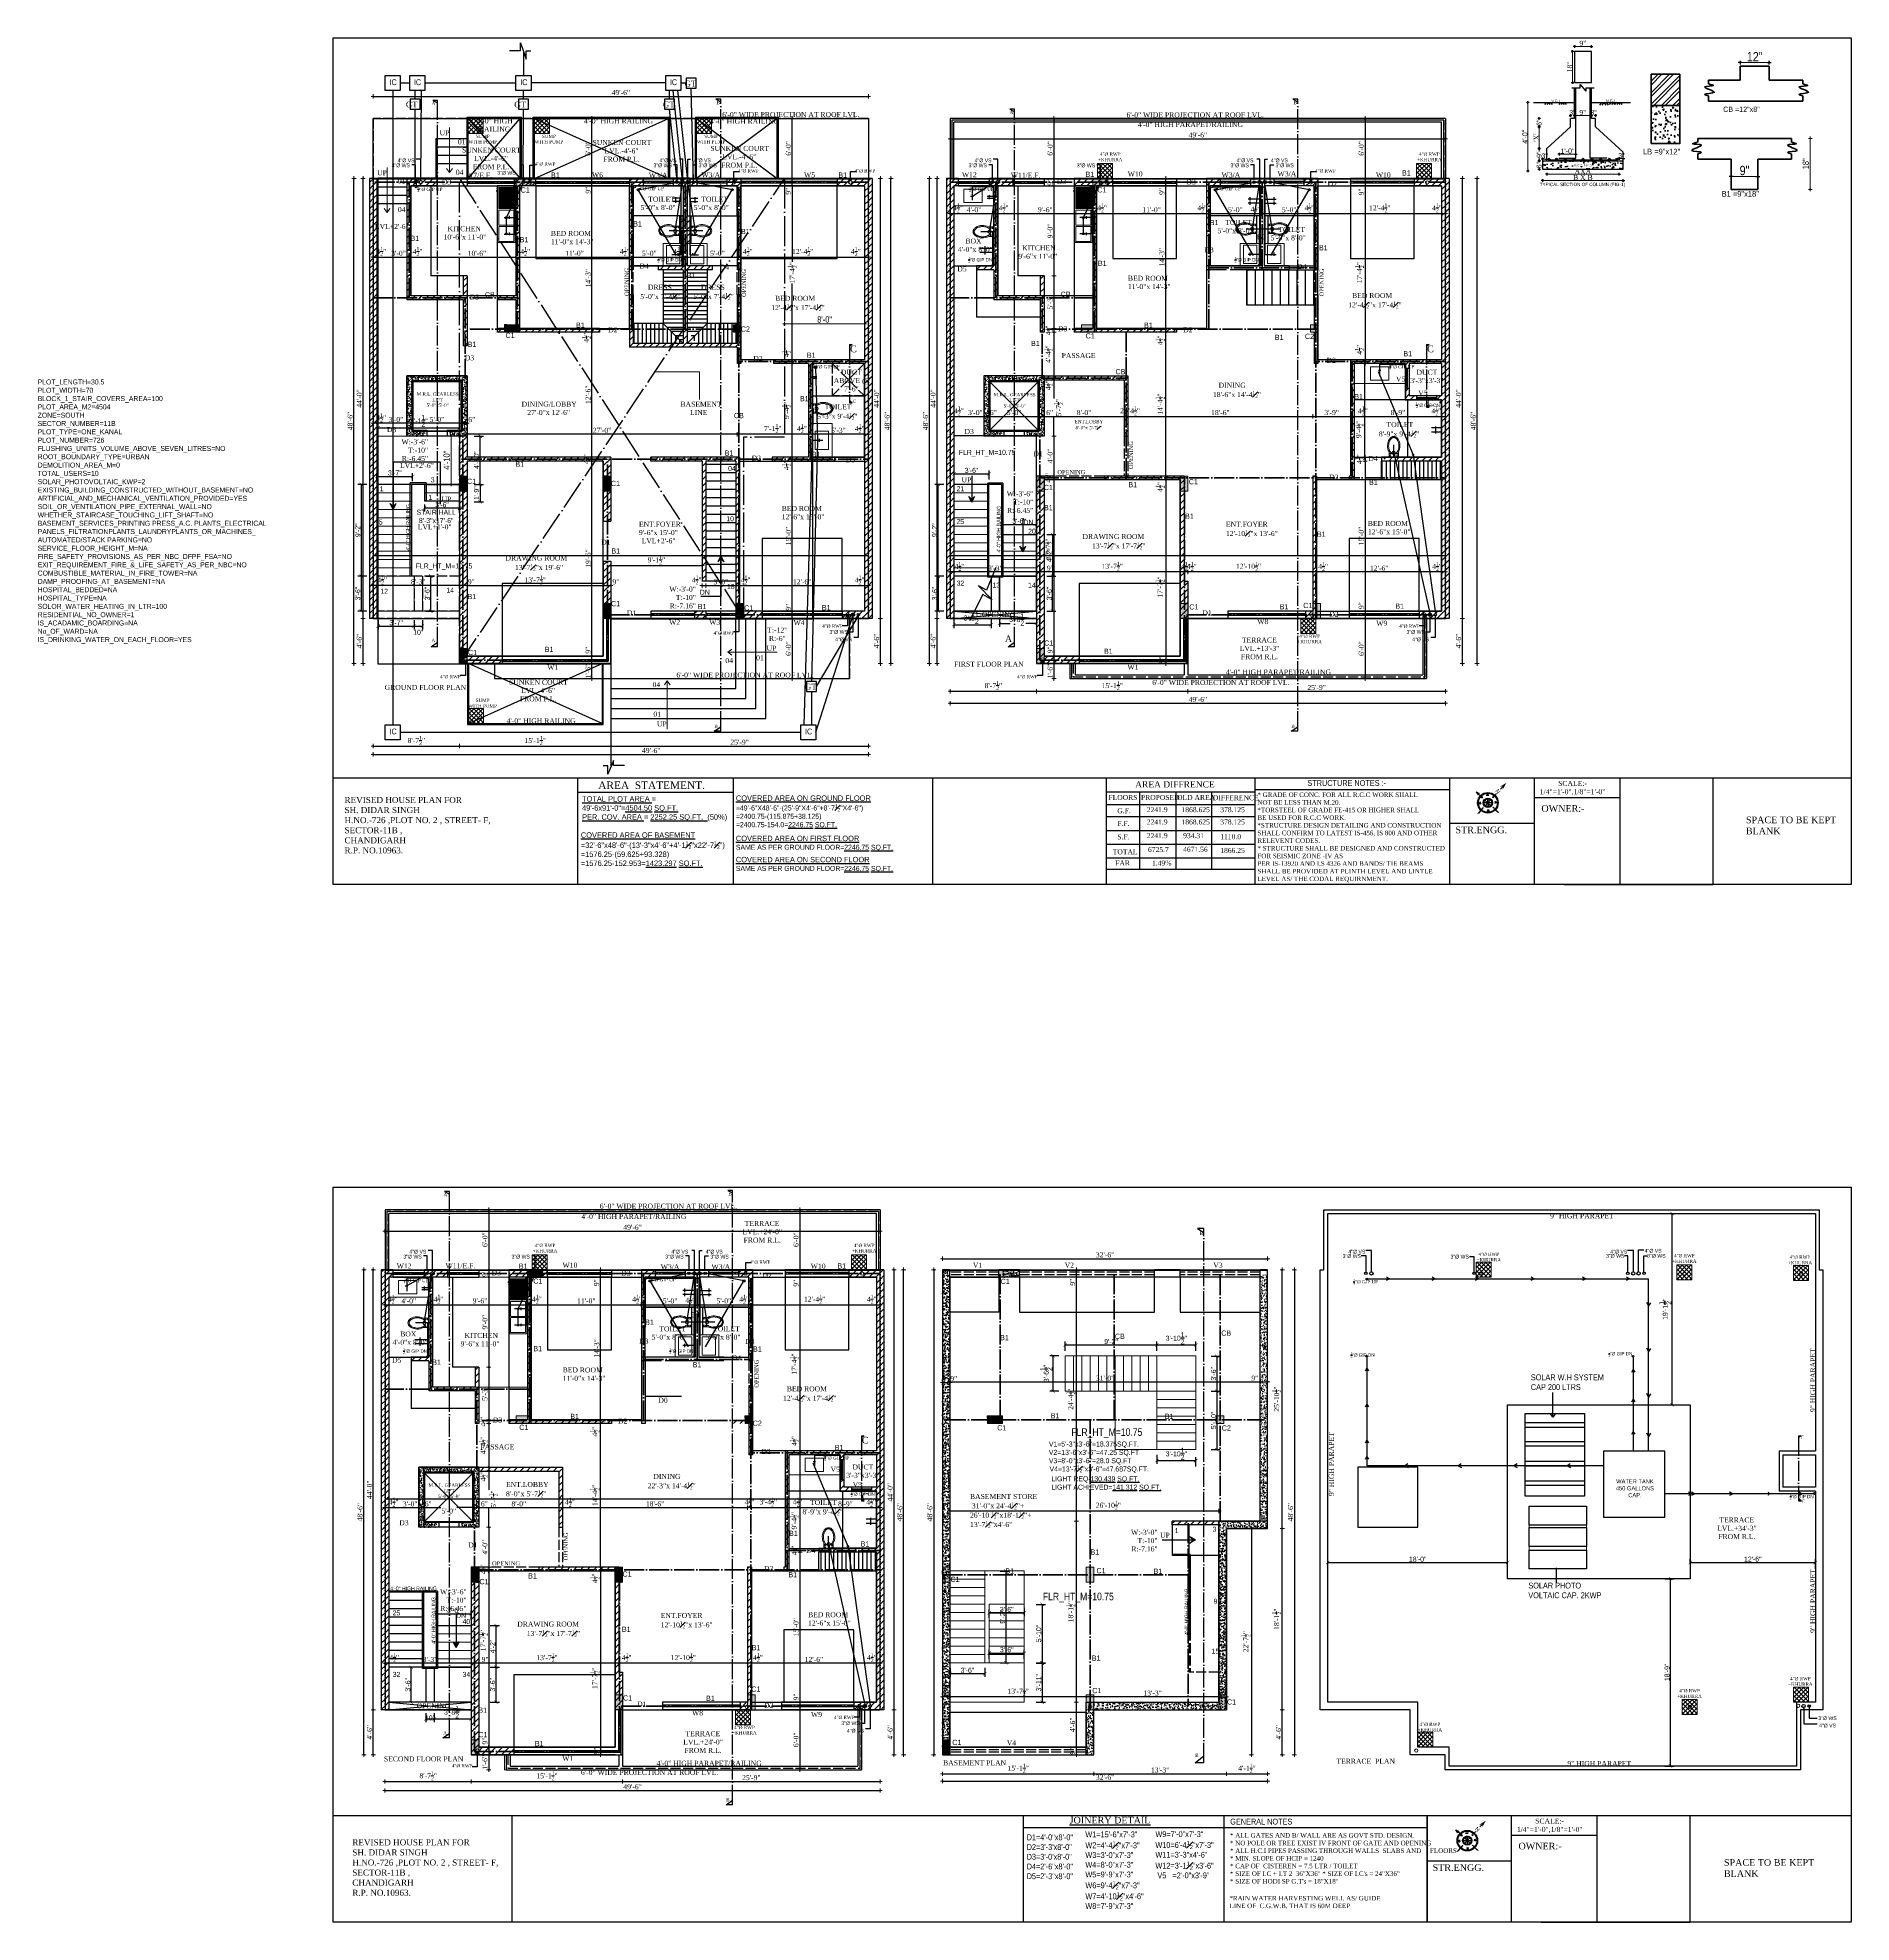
# Model space of a CAD drawing. Header units: feet. Extents: x 29269 to 32217, y -19918 to 20536.
# Drawn here: x 29269 to 31445, y -18403 to -16143 of the extents above; entities that cross this region are included whole.
import ezdxf
from ezdxf.enums import TextEntityAlignment as Align

# ---------------------------------------------------------------- set-up
doc = ezdxf.new("R2010")
doc.units = ezdxf.units.FT
doc.header["$MEASUREMENT"] = 0
doc.header["$PDMODE"] = 2
for name, pattern in [('ACAD_ISO02W100', [15, 12, -3]), ('ACAD_ISO04W100', [30, 24, -3, 0, -3]), ('ACAD_ISO07W100', [3, 0, -3])]:
    doc.linetypes.add(name, pattern=pattern)
doc.layers.get('0').update_dxf_attribs({"lineweight": 30})
for name, color, linetype, lineweight in [('BEAM', 3, 'Continuous', 35), ('BLK_1_FLR_-1_STAIR_1', 7, 'Continuous', 0), ('BLK_1_FLR_-1_STAIR_1_FLIGHT_1', 7, 'Continuous', 0), ('BLK_1_FLR_-1_STAIR_1_FLIGHT_2', 7, 'Continuous', 0), ('BLK_1_FLR_-1_STAIR_1_LANDING_1', 7, 'Continuous', 0), ('BLK_1_FLR_-1_STAIR_2', 7, 'Continuous', 0), ('BLK_1_FLR_-1_STAIR_2_FLIGHT_1', 7, 'Continuous', 0), ('BLK_1_FLR_-1_STAIR_2_FLIGHT_2', 7, 'Continuous', 0), ('BLK_1_FLR_-1_STAIR_2_LANDING_1', 7, 'Continuous', 0), ('BLK_1_FLR_0_STAIR_1', 7, 'Continuous', 0), ('BLK_1_FLR_0_STAIR_1_FLIGHT_1', 7, 'Continuous', 0), ('BLK_1_FLR_0_STAIR_1_FLIGHT_2', 7, 'Continuous', 0), ('BLK_1_FLR_0_STAIR_1_FLIGHT_3', 7, 'Continuous', 0), ('BLK_1_FLR_0_STAIR_1_FLIGHT_4', 7, 'Continuous', 0), ('BLK_1_FLR_0_STAIR_1_LANDING_1', 7, 'Continuous', 0), ('BLK_1_FLR_0_STAIR_1_LANDING_2', 7, 'Continuous', 0), ('BLK_1_FLR_0_STAIR_1_LANDING_3', 7, 'Continuous', 0), ('BLK_1_FLR_1_BATH', 7, 'Continuous', 0), ('BLK_1_FLR_1_LIFT_1', 7, 'Continuous', 0), ('BLK_1_FLR_1_STAIR_1_FLIGHT_1', 7, 'Continuous', 0), ('BLK_1_FLR_1_STAIR_1_FLIGHT_2', 7, 'Continuous', 0), ('BLK_1_FLR_1_STAIR_1_FLIGHT_3', 7, 'Continuous', 0), ('BLK_1_FLR_1_STAIR_1_LANDING_1', 7, 'Continuous', 0), ('BLK_1_FLR_1_STAIR_1_LANDING_2', 7, 'Continuous', 0), ('BLK_1_FLR_2_CHAJJA', 7, 'Continuous', 0), ('BLK_1_FLR_2_KITCHEN', 7, 'Continuous', 0), ('BLK_1_FLR_2_WC_BATH', 7, 'Continuous', 0), ('D.DIM.', 191, 'Continuous', 5), ('DIM', 142, 'Continuous', 30), ('DOOR', 32, 'Continuous', 30), ('FIXTURES', 3, 'Continuous', 5), ('HAT', 8, 'Continuous', 25), ('HATCH', 9, 'Continuous', 20), ('poly', 7, 'Continuous', 30), ('PROJECTION', 60, 'ACAD_ISO02W100', 30), ('RWP', 220, 'Continuous', 30), ('SOLAR_PANEL', 7, 'Continuous', 0), ('SOLAR_WATER_HEATER', 7, 'Continuous', 0), ('STAIR', 82, 'Continuous', 30), ('staircase', 200, 'Continuous', 30), ('TEXT', 150, 'Continuous', 30), ('Text2', 7, 'Continuous', 30), ('WAII', 1, 'Continuous', 25), ('WALL', 10, 'Continuous', 30), ('Walls', 10, 'Continuous', 9), ('WATER', 22, 'Continuous', 30), ('WIN', 170, 'Continuous', 30)]:
    doc.layers.add(name, color=color, linetype=linetype, lineweight=lineweight)
for name, color, linetype, true_color, plot in [('BLK_1_FLR_-1_BLT_UP_AREA', 25, 'Continuous', 0x995f4c, False), ('BLK_1_FLR_0_BLT_UP_AREA', 25, 'Continuous', 0x995f4c, False), ('BLK_1_FLR_1_BLT_UP_AREA', 25, 'Continuous', 0x995f4c, False), ('BLK_1_TERRACESERVICE_UTILITYDISTANCE', 25, 'Continuous', 0x995f4c, False)]:
    doc.layers.add(name, color=color, linetype=linetype, true_color=true_color, plot=plot)
for name, color, linetype, plot in [('BLK_1_FLR_-1_REGULAR_ROOM_1', 1, 'Continuous', False), ('BLK_1_FLR_-1_ROOM_1_LIGHT_VENTILATION_1', 7, 'Continuous', False), ('BLK_1_FLR_0_KITCHEN', 1, 'Continuous', False), ('BLK_1_FLR_0_LIFT_1', 4, 'Continuous', False), ('BLK_1_FLR_0_REGULAR_ROOM_1', 1, 'Continuous', False), ('BLK_1_FLR_0_REGULAR_ROOM_2', 1, 'Continuous', False), ('BLK_1_FLR_0_REGULAR_ROOM_3', 1, 'Continuous', False), ('BLK_1_FLR_0_REGULAR_ROOM_4', 1, 'Continuous', False), ('BLK_1_FLR_0_WC_BATH', 4, 'Continuous', False), ('BLK_1_FLR_1_KITCHEN', 4, 'Continuous', False), ('BLK_1_FLR_1_REGULAR_ROOM_1', 1, 'Continuous', False), ('BLK_1_FLR_1_REGULAR_ROOM_2', 1, 'Continuous', False), ('BLK_1_FLR_1_REGULAR_ROOM_3', 1, 'Continuous', False), ('BLK_1_FLR_1_REGULAR_ROOM_4', 1, 'Continuous', False), ('BLK_1_FLR_1_STAIR_1', 1, 'Continuous', False), ('BLK_1_FLR_1_WATER_CLOSET', 1, 'Continuous', False), ('BLK_1_FLR_1_WC_BATH', 4, 'Continuous', False), ('BLK_1_FLR_2_BATH', 7, 'Continuous', False), ('BLK_1_FLR_2_BLT_UP_AREA', 7, 'Continuous', False), ('BLK_1_FLR_2_LIFT_1', 6, 'Continuous', False), ('BLK_1_FLR_2_REGULAR_ROOM_1', 1, 'Continuous', False), ('BLK_1_FLR_2_REGULAR_ROOM_2', 1, 'Continuous', False), ('BLK_1_FLR_2_REGULAR_ROOM_3', 1, 'Continuous', False), ('BLK_1_FLR_2_WATER_CLOSET', 4, 'Continuous', False), ('PLAN_INFO', 1, 'Continuous', False)]:
    doc.layers.add(name, color=color, linetype=linetype, plot=plot)
for name, color, linetype in [('BLK_1_FLR_0_BATH', 7, 'Continuous'), ('BLK_1_FLR_0_CHAJJA', 7, 'Continuous'), ('BLK_1_FLR_0_ROOM_1_LIGHT_VENTILATION_1', 7, 'Continuous'), ('BLK_1_FLR_0_ROOM_2_LIGHT_VENTILATION_2', 7, 'Continuous'), ('BLK_1_FLR_0_ROOM_3_LIGHT_VENTILATION_3', 7, 'Continuous'), ('BLK_1_FLR_0_ROOM_4_LIGHT_VENTILATION_4', 7, 'Continuous'), ('BLK_1_FLR_0_WATER_CLOSET', 7, 'Continuous'), ('BLK_1_FLR_1_CHAJJA', 7, 'Continuous'), ('BLK_1_FLR_1_ROOM_1_LIGHT_VENTILATION_1', 7, 'Continuous'), ('BLK_1_FLR_1_ROOM_2_LIGHT_VENTILATION_2', 7, 'Continuous'), ('BLK_1_FLR_1_ROOM_3_LIGHT_VENTILATION_3', 7, 'Continuous'), ('BLK_1_FLR_1_ROOM_4_LIGHT_VENTILATION_4', 7, 'Continuous'), ('BLK_1_FLR_2_ROOM_1_LIGHT_VENTILATION_1', 7, 'Continuous'), ('BLK_1_FLR_2_ROOM_2_LIGHT_VENTILATION_2', 7, 'Continuous'), ('BLK_1_FLR_2_ROOM_3_LIGHT_VENTILATION_3', 7, 'Continuous'), ('c.b', 13, 'Continuous'), ('DIMENSION', 7, 'Continuous'), ('JOIN', 133, 'Continuous'), ('P.HAELTH', 221, 'Continuous'), ('TEXT.', 7, 'Continuous'), ('TXT', 7, 'Continuous'), ('WATER SUPPLY', 3, 'ACAD_ISO02W100')]:
    doc.layers.add(name, color=color, linetype=linetype)
doc.styles.add('25', font='arial.ttf', dxfattribs={"height": 125})
doc.styles.add('A', font='arial.ttf')
doc.styles.add('G', font='times.ttf')
doc.styles.add('GURPREET', font='times.ttf')
doc.styles.add('ROMANS', font='arial.ttf', dxfattribs={"height": 8})
doc.styles.add('RS', font='romans.shx', dxfattribs={"width": 0.8})
doc.styles.get("Standard").update_dxf_attribs({"font": 'ARIALN.TTF'})
doc.styles.add('VINAY', font='times.ttf')
doc.dimstyles.new('Copy of VINAY', dxfattribs={"dimtxt": 6, "dimasz": 0.5, "dimexe": 0.18, "dimexo": 0.0625, "dimgap": 0.5, "dimtad": 1, "dimdec": 1, "dimzin": 3, "dimdsep": 46, "dimlunit": 4, "dimtxsty": 'G', "dimblk": 'DIM TIK', "dimcen": 0.5, "dimse1": 1, "dimse2": 1, "dimclrd": 3, "dimclrt": 7, "dimadec": 0, "dimazin": 0, "dimtfac": 1, "dimtdec": 1, "dimtix": 1, "dimtofl": 0, "dimtmove": 2, "dimatfit": 3, "dimfxl": 0.18, "dimtolj": 1, "dimtzin": 0, "dimlwd": 9, "dimarcsym": 0})
doc.dimstyles.new('GURPREET', dxfattribs={"dimtxt": 6, "dimasz": 0.4, "dimexe": 0.18, "dimexo": 0.0625, "dimgap": 1.5, "dimtad": 1, "dimdec": 1, "dimzin": 3, "dimdsep": 46, "dimlunit": 4, "dimtxsty": 'GURPREET', "dimblk": 'DIM TIK', "dimcen": 1, "dimse1": 1, "dimse2": 1, "dimclrd": 4, "dimclrt": 7, "dimadec": 0, "dimazin": 0, "dimtfac": 0.75, "dimtdec": 1, "dimtix": 1, "dimtmove": 2, "dimatfit": 3, "dimfxl": 0.18, "dimtolj": 1, "dimtzin": 0, "dimlwd": 25, "dimarcsym": 0})
doc.dimstyles.new('satish', dxfattribs={"dimtxt": 7.5, "dimasz": 0.34375, "dimexe": 0.18, "dimexo": 0.0625, "dimgap": 0.65, "dimtad": 1, "dimdec": 1, "dimzin": 3, "dimdsep": 46, "dimlunit": 4, "dimtxsty": 'Standard', "dimblk": 'DIM TIK', "dimcen": 2, "dimse1": 1, "dimse2": 1, "dimclrd": 3, "dimclrt": 7, "dimadec": 0, "dimazin": 0, "dimtfac": 1, "dimtdec": 1, "dimtix": 1, "dimtofl": 0, "dimtmove": 2, "dimatfit": 3, "dimfxl": 0.18, "dimtolj": 1, "dimtzin": 0, "dimlwd": 20, "dimarcsym": 0})
doc.dimstyles.get("Standard").update_dxf_attribs({"dimtxt": 6, "dimasz": 4, "dimexe": 4, "dimexo": 4, "dimgap": 1, "dimtad": 1, "dimdec": 1, "dimzin": 3, "dimdsep": 46, "dimlunit": 4, "dimtxsty": 'Standard', "dimblk": 'ARCHTICK', "dimcen": 0.09, "dimadec": 0, "dimazin": 0, "dimtfac": 1.005, "dimtdec": 1, "dimtofl": 0, "dimtmove": 2, "dimatfit": 3, "dimfxl": 4, "dimfxlon": 1, "dimtolj": 1, "dimtzin": 0, "dimarcsym": 0})
doc.dimstyles.new('STANDARD$7', dxfattribs={"dimtxt": 0.18, "dimasz": 12, "dimexe": 0.1875, "dimexo": 0.0625, "dimgap": 0.09375, "dimtad": 0, "dimtih": 1, "dimtoh": 1, "dimdec": 4, "dimzin": 3, "dimdsep": 46, "dimtxsty": 'Standard', "dimcen": 0.09375, "dimadec": 0, "dimazin": 0, "dimtfac": 1, "dimtdec": 4, "dimtofl": 0, "dimtmove": 0, "dimatfit": 3, "dimldrblk": 'OPEN90', "dimfxl": 1, "dimtolj": 1, "dimtzin": 0, "dimarcsym": 0})
doc.dimstyles.new('VINAY', dxfattribs={"dimtxt": 7.5, "dimasz": 0.5, "dimexe": 0.18, "dimexo": 0.0625, "dimgap": 1.5, "dimtad": 1, "dimdec": 1, "dimzin": 3, "dimdsep": 46, "dimlunit": 4, "dimtxsty": 'Standard', "dimblk": 'Dim Tick', "dimcen": 2, "dimse1": 1, "dimse2": 1, "dimclrd": 5, "dimclrt": 2, "dimadec": 0, "dimazin": 0, "dimtfac": 0.65, "dimtdec": 1, "dimtofl": 0, "dimtmove": 0, "dimatfit": 3, "dimfxl": 0.18, "dimtolj": 1, "dimtzin": 0, "dimlwd": 13, "dimarcsym": 0})
pattern_1 = [(45, (-4015.83297, -36884.41688), (-0.08838834765, 0.08838834765), [])]
pattern_2 = [(45, (-4002.7525, -36884.417), (-3.97747564, 3.97747564), [])]
pattern_3 = [(90, (-6705.268, -39024.7345), (-5, 9e-16), [])]
pattern_4 = [(180, (-6705.268, -39024.7345), (-9e-16, -5), [])]
pattern_5 = [(45, (-4015.833, -36961.625), (-3.97747564, 3.97747564), [])]
pattern_6 = [(45, (-4015.833, -36964.625), (-3.97747564, 3.97747564), [])]
pattern_7 = [(50, (-4015.833, -36940.207), (7.1726018, -0.62752135), [0.75, -8.25]), (355, (-4015.833, -36940.207), (-1.3875133, 7.5219213), [0.6, -6.6]), (100.4514, (-4015.235, -36940.2596), (5.7850938, 6.8943954), [0.6374019, -7.0114211]), (46.1842, (-4015.833, -36938.207), (10.6724105, -1.6551901), [1.125, -12.375]), (96.6356, (-4014.944, -36938.345), (9.346627, 9.7411787), [0.956103, -10.51713]), (351.1842, (-4015.833, -36938.207), (9.3466195, 9.741186), [0.9, -9.9]), (21, (-4014.833, -36938.707), (5.9690705, -4.0261889), [0.75, -8.25]), (326, (-4014.833, -36938.707), (2.4331533, 7.2515005), [0.6, -6.6]), (71.4514, (-4014.3355, -36939.043), (8.4022263, 3.225305), [0.6374019, -7.0114211]), (37.5, (-4015.833, -36940.2073), (0.12159855, 3.32893854), [0, -6.52, 0, -6.7, 0, -6.625]), (7.5, (-4015.833, -36940.2073), (2.63069537, 3.94411712), [0, -3.82, 0, -6.37, 0, -2.525]), (327.5, (-4018.063, -36940.2073), (5.33822436, -0.22554872), [0, -2.5, 0, -7.8, 0, -10.35]), (317.5, (-4019.063, -36940.2073), (5.8318617, 1.0010498), [0, -3.25, 0, -5.18, 0, -7.35])]
pattern_8 = [(45, (60110.382, -18619.2434), (-2.65165043, 2.65165043), []), (135, (60110.382, -18619.2434), (-2.65165043, -2.65165043), [])]
pattern_9 = [(45, (59355.9024, -19273.2434), (-2.65165043, 2.65165043), []), (135, (59355.9024, -19273.2434), (-2.65165043, -2.65165043), [])]
pattern_10 = [(45, (59355.5194, -18565.2434), (-2.65165043, 2.65165043), []), (135, (59355.5194, -18565.2434), (-2.65165043, -2.65165043), [])]
pattern_11 = [(45, (-3337.809, -35652.461), (-3.97747564, 3.97747564), [])]

# ---------------------------------------------------------------- blocks, each defined once
blk = doc.blocks.new('A$C4DA37DE1')
at = {"layer": 'FIXTURES', "lineweight": 5}
for p, q in [((-9, 40.5), (-9, 66.5)), ((-8, 40.5), (-8, 66.5)), ((-7, 40.5), (-7, 66.5)), ((-6, 40.5), (-6, 66.5)), ((-5, 40.5), (-5, 66.5)), ((-4, 40.5), (-4, 66.5)), ((-3, 40.5), (-3, 66.5)), ((-2, 40.5), (-2, 66.5)), ((-1, 40.5), (-1, 66.5)), ((0, 40.5), (0, 66.5)), ((1, 40.5), (1, 66.5)), ((2, 40.5), (2, 66.5)), ((3, 40.5), (3, 66.5)), ((4, 40.5), (4, 66.5)), ((5, 40.5), (5, 66.5)), ((6, 40.5), (6, 66.5)), ((7, 40.5), (7, 66.5)), ((8, 40.5), (8, 66.5)), ((9, 40.5), (9, 66.5))]:
    blk.add_line(p, q, dxfattribs=at)
for points in [[(10.5, 1), (10.5, 67, 0.414214), (9.5, 68), (-9.5, 68, 0.414214), (-10.5, 67), (-10.5, 1, 0.414214), (-9.5, 0), (9.5, 0, 0.414214)], [(9, 21.5), (9, 38.5, 0.414214), (8.5, 39), (-8.5, 39, 0.414214), (-9, 38.5), (-9, 21.5, 0.414214), (-8.5, 21), (8.5, 21, 0.414214)], [(9, 2), (9, 19, 0.414214), (8.5, 19.5), (-8.5, 19.5, 0.414214), (-9, 19), (-9, 2, 0.414214), (-8.5, 1.5), (8.5, 1.5, 0.414214)]]:
    blk.add_lwpolyline(points, format="xyb", close=True, dxfattribs=at)
for centre, radius in [((0, 30), 1.25), ((0, 30), 0.75), ((0, 10.5), 1.25), ((0, 10.5), 0.75)]:
    blk.add_circle(centre, radius, dxfattribs=at)
blk = doc.blocks.new('A$C7EC571AF')
at = {"layer": 'FIXTURES'}
for p, q in [((6.4, 13.1), (0, 13.1)), ((0, 1.8), (0, 13.1)), ((6.4, 1.8), (0, 1.8))]:
    blk.add_line(p, q, dxfattribs=at)
for centre in [(1.4, 11.7), (1.4, 3.2), (4.2, 11.7), (4.2, 3.2)]:
    blk.add_circle(centre, 0.621, dxfattribs=at)
blk.add_arc((5.4, 7.5), 1.86, 209.0113, 149.6105, dxfattribs=at)
at = {"layer": 'FIXTURES', "extrusion": (0, 0, -1)}
blk.add_ellipse((13.7, 7.4), major_axis=(11.3, 0), ratio=0.659673, start_param=4.005992, end_param=8.560388, dxfattribs=at)
at = {"layer": 'FIXTURES'}
blk.add_open_spline([(3.7, 7.4), (3.7, 7.7), (3.7, 8), (3.9, 8.5), (3.9, 8.8), (4.2, 9.3), (4.3, 9.6), (4.7, 10.1), (4.9, 10.4), (5.4, 10.9), (5.7, 11.1), (6.4, 11.6), (6.7, 11.8), (7.4, 12.2), (7.8, 12.4), (8.7, 12.7), (9.1, 12.9), (10, 13.2), (10.5, 13.3), (11.5, 13.4), (12, 13.5), (13, 13.6), (13.5, 13.6), (14.5, 13.6), (15, 13.5), (16, 13.4), (16.5, 13.3), (17.5, 13.1), (17.9, 13), (18.8, 12.7), (19.2, 12.5), (20, 12.2), (20.4, 12), (21.1, 11.5), (21.4, 11.3), (22, 10.8), (22.3, 10.6), (22.7, 10), (22.9, 9.8), (23.2, 9.2), (23.4, 9), (23.6, 8.4), (23.6, 8.2), (23.7, 7.6), (23.7, 7.4), (23.6, 6.8), (23.6, 6.6), (23.4, 6), (23.3, 5.8), (23, 5.2), (22.8, 5), (22.4, 4.5), (22.2, 4.2), (21.6, 3.7), (21.3, 3.5), (20.6, 3), (20.3, 2.8), (19.5, 2.4), (19, 2.3), (18.2, 1.9), (17.7, 1.8), (16.8, 1.6), (16.3, 1.5), (15.3, 1.4), (14.8, 1.3), (13.8, 1.3), (13.3, 1.3), (12.3, 1.3), (11.8, 1.4), (10.8, 1.6), (10.3, 1.7), (9.4, 1.9), (8.9, 2), (8.1, 2.4), (7.7, 2.6), (6.9, 3), (6.5, 3.2), (5.9, 3.6), (5.6, 3.9), (5.1, 4.4), (4.8, 4.6), (4.4, 5.2), (4.3, 5.4), (4, 6), (3.9, 6.2), (3.8, 6.8), (3.7, 7), (3.7, 7.3), (3.7, 7.4), (3.7, 7.4)], degree=3, knots=[0, 0, 0, 0, 0.145473, 0.145473, 0.290945, 0.290945, 0.436418, 0.436418, 0.58189, 0.58189, 0.727363, 0.727363, 0.872835, 0.872835, 1.018308, 1.018308, 1.16378, 1.16378, 1.309253, 1.309253, 1.454725, 1.454725, 1.600198, 1.600198, 1.745671, 1.745671, 1.891143, 1.891143, 2.036616, 2.036616, 2.182088, 2.182088, 2.327561, 2.327561, 2.473033, 2.473033, 2.618506, 2.618506, 2.763978, 2.763978, 2.909451, 2.909451, 3.054923, 3.054923, 3.200396, 3.200396, 3.345869, 3.345869, 3.491341, 3.491341, 3.636814, 3.636814, 3.782286, 3.782286, 3.927759, 3.927759, 4.073231, 4.073231, 4.218704, 4.218704, 4.364176, 4.364176, 4.509649, 4.509649, 4.655121, 4.655121, 4.800594, 4.800594, 4.946067, 4.946067, 5.091539, 5.091539, 5.237012, 5.237012, 5.382484, 5.382484, 5.527957, 5.527957, 5.673429, 5.673429, 5.818902, 5.818902, 5.964374, 5.964374, 6.109847, 6.109847, 6.255319, 6.255319, 6.283185, 6.283185, 6.283185, 6.283185], dxfattribs=at)
blk = doc.blocks.new('POT')
at = {"layer": 'FIXTURES', "rotation": 180.0000000003126}
blk.add_blockref('A$C7EC571AF', (0, 7.4), dxfattribs=at)
blk = doc.blocks.new('DIM TIK')
blk.add_hatch(color=7).paths.add_polyline_path([(-1.45, 0, 1), (1.45, 0, 1)])
at = {"color": 7}
for p, q in [((0, 1.45), (0, 6.43)), ((1.45, 0), (6.43, 0)), ((-6.43, 0), (-1.45, 0)), ((0, -6.43), (0, -1.45))]:
    blk.add_line(p, q, dxfattribs=at)
blk.add_circle((0, 0), 1.45, dxfattribs=at)
blk = doc.blocks.new('_ArchTick')
at = {"color": 0, "linetype": 'ByBlock', "const_width": 0.15}
blk.add_lwpolyline([(-0.5, -0.5), (0.5, 0.5)], dxfattribs=at)
blk = doc.blocks.new('A$C1CB967E7')
at = {"layer": 'HATCH', "lineweight": 30}
for color, points in [(256, [(10.3, 25), (11.6, 22.8), (10.3, 27.9), (8.9, 22.8)]), (256, [(6.8, 14.6), (5.9, 14.6), (5.9, 13.7)]), (6, [(10.3, 7.3), (10.3, 7.7, -0.414214), (7.7, 10.3, -0.414214), (10.3, 12.8), (10.3, 13.3, 0.414214), (7.3, 10.3, 0.414214)]), (256, [(10.9, 15.8), (10.3, 16.4), (9.6, 15.8)]), (256, [(14.6, 13.7), (14.6, 14.6), (13.7, 14.6)]), (256, [(1.3, 10.3), (2.2, 10.9), (0, 10.3), (2.2, 9.7)]), (256, [(4.8, 10.9), (4.1, 10.3), (4.8, 9.6)]), (256, [(5.9, 6.8), (5.9, 5.9), (6.8, 5.9)]), (256, [(9.6, 4.8), (10.3, 4.1), (10.9, 4.8)]), (256, [(10.3, 1.3), (9.7, 2.2), (10.3, 0), (10.9, 2.2)]), (256, [(13.7, 5.9), (14.6, 5.9), (14.6, 6.8)]), (256, [(15.8, 9.6), (16.4, 10.3), (15.8, 10.9)]), (256, [(19.3, 10.3), (18.3, 9.7), (20.5, 10.3), (18.3, 10.9)])]:
    blk.add_hatch(color=color, dxfattribs=at).paths.add_polyline_path(points)
at = {"layer": 'HATCH', "lineweight": 25}
blk.add_hatch(color=6, dxfattribs=at).paths.add_polyline_path([(10.3, 4.1), (10.3, 3.6, 0.414214), (16.9, 10.3, 0.414214), (10.3, 16.9), (10.3, 16.4, -0.414214), (16.4, 10.3, -0.414214)])
at = {"layer": 'DIMENSION'}
for p, q in [((10.3, 7.7), (10.3, 12.8)), ((10.3, 12.8), (10.3, 7.7)), ((12.8, 10.3), (7.7, 10.3)), ((12.8, 10.3), (7.7, 10.3)), ((12.1, 12.1), (8.5, 8.5)), ((8.5, 8.5), (12.1, 12.1)), ((12.1, 8.5), (8.5, 12.1)), ((8.5, 12.1), (12.1, 8.5)), ((10.3, 10.3), (10.3, 10.3))]:
    blk.add_line(p, q, dxfattribs=at)
for radius in [6.64, 6.17, 3.01, 2.54]:
    blk.add_circle((10.3, 10.3), radius, dxfattribs=at)
at = {"layer": 'HATCH', "lineweight": 30}
for p, q in [((10.3, 22.3), (10.3, 25)), ((10.3, 16.9), (10.3, 18.4)), ((10.3, 16.4), (10.3, 16.9)), ((10.3, 12.8), (10.3, 13.3)), ((0, 10.3), (2.2, 10.9)), ((0, 10.3), (2.2, 9.7)), ((2.2, 10.9), (1.3, 10.3)), ((3.6, 10.3), (1.3, 10.3)), ((2.2, 9.7), (1.3, 10.3)), ((4.1, 10.3), (4.8, 10.9)), ((4.1, 10.3), (4.8, 9.6)), ((4.8, 9.6), (4.8, 10.9)), ((10.3, 7.7), (10.3, 7.3)), ((10.3, 3.6), (10.3, 4.1)), ((10.3, 3.6), (10.3, 1.3)), ((16.9, 10.3), (19.3, 10.3))]:
    blk.add_line(p, q, dxfattribs=at)
at = {"layer": 'TEXT', "style": 'RS'}
for s, rotation, p in [('NW', 45, (6.8, 13.7)), ('NE', 315, (13.7, 13.8)), ('W', 90, (5.4, 10.3)), ('SW', 135, (6.8, 6.8)), ('S', 180, (10.3, 5.4)), ('SE', 225, (13.8, 6.8)), ('E', 270, (15.2, 10.3))]:
    blk.add_text(s, height=0.824, rotation=rotation, dxfattribs=at).set_placement(p, align=Align.MIDDLE_CENTER)
at = {"layer": 'TEXT', "style": 'A'}
blk.add_text('N', height=2.62, rotation=180, dxfattribs=at).set_placement((11.4, 21.4))
at = {"layer": 'TEXT', "style": 'RS'}
blk.add_text('N', height=0.824, dxfattribs=at).set_placement((10.3, 15.2), align=Align.MIDDLE_CENTER)
blk = doc.blocks.new('Pointer')
at = {"linetype": 'ByBlock', "xscale": 8.992174767964768, "yscale": 8.992174767964768, "zscale": 8.992174767964768, "rotation": 43.53781366735389}
blk.add_blockref('A$C1CB967E7', (-3, -131), dxfattribs=at)
blk = doc.blocks.new('Dim Tick')
blk.add_hatch(color=7).paths.add_polyline_path([(-1.01, 0, 1), (1.01, 0, 1)])
at = {"color": 7}
for p, q in [((-4.5, 0), (-1.01, 0)), ((0, 1.01), (0, 4.5)), ((1.01, 0), (4.5, 0)), ((0, -4.5), (0, -1.01))]:
    blk.add_line(p, q, dxfattribs=at)
blk.add_circle((0, 0), 1.01, dxfattribs=at)
blk = doc.blocks.new('*D18')
at = {"layer": 'Defpoints', "color": 0, "transparency": 16777216}
for p in [(31300.8, -16301.4), (31332.8, -16301.4), (31332.8, -16309.1)]:
    blk.add_point(p, dxfattribs=at)
at = {"layer": 'DIM', "color": 5, "lineweight": 13, "transparency": 16777216}
blk.add_line((31301.3, -16309.1), (31332.3, -16309.1), dxfattribs=at)
at = {"layer": 'DIM', "color": 5, "lineweight": 13, "transparency": 16777216, "xscale": 0.5, "yscale": 0.5, "zscale": 0.5, "rotation": 180}
blk.add_blockref('Dim Tick', (31300.8, -16309.1), dxfattribs=at)
at = {"layer": 'DIM', "color": 5, "lineweight": 13, "transparency": 16777216, "xscale": 0.5, "yscale": 0.5, "zscale": 0.5}
blk.add_blockref('Dim Tick', (31332.8, -16309.1), dxfattribs=at)
at = {"layer": 'DIM', "color": 2, "transparency": 16777216, "insert": (31316.8, -16301.9), "char_height": 7.5, "attachment_point": 5}
blk.add_mtext('\\A1;{\\H1.5x;9"}', dxfattribs=at)
blk = doc.blocks.new('*D160')
at = {"layer": 'Defpoints', "color": 0, "transparency": 16777216}
for p in [(31311.4, -16176.6), (31346.5, -16172.4), (31346.5, -16176.6)]:
    blk.add_point(p, dxfattribs=at)
at = {"layer": 'DIM', "color": 5, "lineweight": 13, "transparency": 16777216}
blk.add_line((31311.9, -16172.4), (31346, -16172.4), dxfattribs=at)
at = {"layer": 'DIM', "color": 5, "lineweight": 13, "transparency": 16777216, "xscale": 0.5, "yscale": 0.5, "zscale": 0.5, "rotation": 180}
blk.add_blockref('Dim Tick', (31311.4, -16172.4), dxfattribs=at)
at = {"layer": 'DIM', "color": 5, "lineweight": 13, "transparency": 16777216, "xscale": 0.5, "yscale": 0.5, "zscale": 0.5}
blk.add_blockref('Dim Tick', (31346.5, -16172.4), dxfattribs=at)
at = {"layer": 'DIM', "color": 2, "transparency": 16777216, "insert": (31329, -16165.3), "char_height": 7.5, "attachment_point": 5}
blk.add_mtext('\\A1;{\\H1.5x;12"}', dxfattribs=at)
blk = doc.blocks.new('*D19')
at = {"layer": 'Defpoints', "color": 0, "transparency": 16777216}
for p in [(31079.5, -16290.4), (31166.4, -16290.4), (31166.4, -16306.4)]:
    blk.add_point(p, dxfattribs=at)
at = {"layer": 'DIM', "color": 3, "lineweight": 9, "transparency": 16777216}
blk.add_line((31079.8, -16306.4), (31166.1, -16306.4), dxfattribs=at)
at = {"layer": 'DIM', "color": 3, "lineweight": 9, "transparency": 16777216, "xscale": 0.25, "yscale": 0.25, "zscale": 0.25, "rotation": 180}
blk.add_blockref('DIM TIK', (31079.5, -16306.4), dxfattribs=at)
at = {"layer": 'DIM', "color": 3, "lineweight": 9, "transparency": 16777216, "xscale": 0.25, "yscale": 0.25, "zscale": 0.25}
blk.add_blockref('DIM TIK', (31166.4, -16306.4), dxfattribs=at)
at = {"layer": 'DIM', "color": 7, "transparency": 16777216, "insert": (31122.9, -16302.9), "char_height": 6, "attachment_point": 5, "style": 'G'}
blk.add_mtext('\\A1;AXA', dxfattribs=at)
blk = doc.blocks.new('*D20')
at = {"layer": 'Defpoints', "color": 0, "transparency": 16777216}
for p in [(31074.5, -16304.7), (31171.4, -16304.7), (31171.4, -16313.7)]:
    blk.add_point(p, dxfattribs=at)
at = {"layer": 'DIM', "color": 3, "lineweight": 9, "transparency": 16777216}
blk.add_line((31074.8, -16313.7), (31171.1, -16313.7), dxfattribs=at)
at = {"layer": 'DIM', "color": 3, "lineweight": 9, "transparency": 16777216, "xscale": 0.25, "yscale": 0.25, "zscale": 0.25, "rotation": 180}
blk.add_blockref('DIM TIK', (31074.5, -16313.7), dxfattribs=at)
at = {"layer": 'DIM', "color": 3, "lineweight": 9, "transparency": 16777216, "xscale": 0.25, "yscale": 0.25, "zscale": 0.25}
blk.add_blockref('DIM TIK', (31171.4, -16313.7), dxfattribs=at)
at = {"layer": 'DIM', "color": 7, "transparency": 16777216, "insert": (31122.9, -16310.2), "char_height": 6, "attachment_point": 5, "style": 'G'}
blk.add_mtext('\\A1;B X B', dxfattribs=at)
blk = doc.blocks.new('*D21')
at = {"layer": 'Defpoints', "color": 0, "transparency": 16777216}
for p in [(31074.5, -16273), (31079.5, -16273), (31079.5, -16288.2)]:
    blk.add_point(p, dxfattribs=at)
at = {"layer": 'DIM', "color": 3, "lineweight": 9, "transparency": 16777216}
blk.add_line((31074.8, -16288.2), (31079.3, -16288.2), dxfattribs=at)
at = {"layer": 'DIM', "color": 3, "lineweight": 9, "transparency": 16777216, "xscale": 0.25, "yscale": 0.25, "zscale": 0.25, "rotation": 180}
blk.add_blockref('DIM TIK', (31074.5, -16288.2), dxfattribs=at)
at = {"layer": 'DIM', "color": 3, "lineweight": 9, "transparency": 16777216, "xscale": 0.25, "yscale": 0.25, "zscale": 0.25}
blk.add_blockref('DIM TIK', (31079.5, -16288.2), dxfattribs=at)
at = {"layer": 'DIM', "color": 7, "transparency": 16777216, "insert": (31077.1, -16284.4), "char_height": 6, "attachment_point": 5, "style": 'G'}
blk.add_mtext('\\A1;{\\fArial|b0|i0|c0|p34;3"}', dxfattribs=at)
blk = doc.blocks.new('*D22')
at = {"layer": 'Defpoints', "color": 0, "transparency": 16777216}
for p in [(31166.4, -16272), (31171.4, -16272), (31166.4, -16287.4)]:
    blk.add_point(p, dxfattribs=at)
at = {"layer": 'DIM', "color": 3, "lineweight": 9, "transparency": 16777216}
blk.add_line((31171.1, -16287.4), (31166.6, -16287.4), dxfattribs=at)
at = {"layer": 'DIM', "color": 3, "lineweight": 9, "transparency": 16777216, "xscale": 0.25, "yscale": 0.25, "zscale": 0.25, "rotation": 180}
blk.add_blockref('DIM TIK', (31166.4, -16287.4), dxfattribs=at)
at = {"layer": 'DIM', "color": 3, "lineweight": 9, "transparency": 16777216, "xscale": 0.25, "yscale": 0.25, "zscale": 0.25}
blk.add_blockref('DIM TIK', (31171.4, -16287.4), dxfattribs=at)
at = {"layer": 'DIM', "color": 7, "transparency": 16777216, "insert": (31169.1, -16284), "char_height": 6, "attachment_point": 5, "style": 'G'}
blk.add_mtext('\\A1;{\\fArial|b0|i0|c0|p34;3"}', dxfattribs=at)
blk = doc.blocks.new('*D23')
at = {"layer": 'Defpoints', "color": 0, "transparency": 16777216}
for p in [(31116, -16220.2), (31056.9, -16302.4), (31109.6, -16302.4)]:
    blk.add_point(p, dxfattribs=at)
at = {"layer": 'DIM', "color": 3, "lineweight": 9, "transparency": 16777216}
blk.add_line((31056.9, -16220.4), (31056.9, -16302.2), dxfattribs=at)
at = {"layer": 'DIM', "color": 3, "lineweight": 9, "transparency": 16777216, "xscale": 0.25, "yscale": 0.25, "zscale": 0.25}
for p, rotation in [((31056.9, -16220.2), 90), ((31056.9, -16302.4), 270)]:
    blk.add_blockref('DIM TIK', p, dxfattribs=dict(at, rotation=rotation))
at = {"layer": 'DIM', "color": 7, "transparency": 16777216, "insert": (31053.4, -16261.3), "char_height": 6, "attachment_point": 5, "rotation": 90, "style": 'G'}
blk.add_mtext('\\A1;{\\fArial|b0|i0|c0|p34;4\'-0"}', dxfattribs=at)
blk = doc.blocks.new('*D24')
at = {"layer": 'Defpoints', "color": 0, "transparency": 16777216}
for p in [(31070.5, -16275.3), (31088.3, -16275.3), (31088.3, -16290.4)]:
    blk.add_point(p, dxfattribs=at)
at = {"layer": 'DIM', "color": 3, "lineweight": 9, "transparency": 16777216}
for p, q in [((31070.5, -16275.6), (31070.5, -16278.9)), ((31070.5, -16290.1), (31070.5, -16286.8))]:
    blk.add_line(p, q, dxfattribs=at)
at = {"layer": 'DIM', "color": 3, "lineweight": 9, "transparency": 16777216, "xscale": 0.25, "yscale": 0.25, "zscale": 0.25}
for p, rotation in [((31070.5, -16275.3), 90), ((31070.5, -16290.4), 270)]:
    blk.add_blockref('DIM TIK', p, dxfattribs=dict(at, rotation=rotation))
at = {"layer": 'DIM', "color": 7, "transparency": 16777216, "insert": (31070.5, -16282.9), "char_height": 6, "attachment_point": 5, "rotation": 90, "style": 'G'}
blk.add_mtext('\\A1;{\\fArial|b0|i0|c0|p34;9"\\fArial|b0|i0|c161|p34;}', dxfattribs=at)
blk = doc.blocks.new('*D161')
at = {"layer": 'Defpoints', "color": 0, "transparency": 16777216}
for p in [(31133.1, -16239.5), (31138, -16235.9), (31138, -16239.5)]:
    blk.add_point(p, dxfattribs=at)
at = {"layer": 'DIM', "color": 3, "lineweight": 9, "transparency": 16777216}
for p, q in [((31132.9, -16235.9), (31132.6, -16235.9)), ((31138.2, -16235.9), (31138.5, -16235.9))]:
    blk.add_line(p, q, dxfattribs=at)
at = {"layer": 'DIM', "color": 3, "lineweight": 9, "transparency": 16777216, "xscale": 0.25, "yscale": 0.25, "zscale": 0.25}
blk.add_blockref('DIM TIK', (31133.1, -16235.9), dxfattribs=at)
at = {"layer": 'DIM', "color": 3, "lineweight": 9, "transparency": 16777216, "xscale": 0.25, "yscale": 0.25, "zscale": 0.25, "rotation": 180}
blk.add_blockref('DIM TIK', (31138, -16235.9), dxfattribs=at)
at = {"layer": 'DIM', "color": 7, "transparency": 16777216, "insert": (31135.6, -16232.3), "char_height": 6, "attachment_point": 5, "style": 'G'}
blk.add_mtext('\\A1;{\\fArial|b0|i0|c0|p34;3"}', dxfattribs=at)
blk = doc.blocks.new('*D162')
at = {"layer": 'Defpoints', "color": 0, "transparency": 16777216}
for p in [(31107.9, -16235.8), (31107.9, -16239.5), (31112.8, -16239.5)]:
    blk.add_point(p, dxfattribs=at)
at = {"layer": 'DIM', "color": 3, "lineweight": 9, "transparency": 16777216}
for p, q in [((31107.7, -16235.8), (31107.4, -16235.8)), ((31113, -16235.8), (31113.3, -16235.8))]:
    blk.add_line(p, q, dxfattribs=at)
at = {"layer": 'DIM', "color": 3, "lineweight": 9, "transparency": 16777216, "xscale": 0.25, "yscale": 0.25, "zscale": 0.25}
blk.add_blockref('DIM TIK', (31107.9, -16235.8), dxfattribs=at)
at = {"layer": 'DIM', "color": 3, "lineweight": 9, "transparency": 16777216, "xscale": 0.25, "yscale": 0.25, "zscale": 0.25, "rotation": 180}
blk.add_blockref('DIM TIK', (31112.8, -16235.8), dxfattribs=at)
at = {"layer": 'DIM', "color": 7, "transparency": 16777216, "insert": (31110.3, -16232.3), "char_height": 6, "attachment_point": 5, "style": 'G'}
blk.add_mtext('\\A1;{\\fArial|b0|i0|c0|p34;3"}', dxfattribs=at)
blk = doc.blocks.new('*D25')
at = {"layer": 'Defpoints', "color": 0, "transparency": 16777216}
for p in [(31070.5, -16249.5), (31116.7, -16249.5), (31088.3, -16275.3)]:
    blk.add_point(p, dxfattribs=at)
at = {"layer": 'DIM', "color": 3, "lineweight": 9, "transparency": 16777216}
blk.add_line((31070.5, -16275.1), (31070.5, -16249.8), dxfattribs=at)
at = {"layer": 'DIM', "color": 3, "lineweight": 9, "transparency": 16777216, "xscale": 0.25, "yscale": 0.25, "zscale": 0.25}
for p, rotation in [((31070.5, -16249.5), 90), ((31070.5, -16275.3), 270)]:
    blk.add_blockref('DIM TIK', p, dxfattribs=dict(at, rotation=rotation))
at = {"layer": 'DIM', "color": 7, "transparency": 16777216, "insert": (31067, -16262.4), "char_height": 6, "attachment_point": 5, "rotation": 90, "style": 'G'}
blk.add_mtext("\\A1;'X'", dxfattribs=at)
blk = doc.blocks.new('*D26')
at = {"layer": 'Defpoints', "color": 0, "transparency": 16777216}
for p in [(31070.5, -16239.5), (31116.7, -16239.5), (31116.7, -16249.5)]:
    blk.add_point(p, dxfattribs=at)
at = {"layer": 'DIM', "color": 3, "lineweight": 9, "transparency": 16777216}
for p, q in [((31070.5, -16239.8), (31070.5, -16240.6)), ((31070.5, -16249.3), (31070.5, -16248.5))]:
    blk.add_line(p, q, dxfattribs=at)
at = {"layer": 'DIM', "color": 3, "lineweight": 9, "transparency": 16777216, "xscale": 0.25, "yscale": 0.25, "zscale": 0.25}
for p, rotation in [((31070.5, -16239.5), 90), ((31070.5, -16249.5), 270)]:
    blk.add_blockref('DIM TIK', p, dxfattribs=dict(at, rotation=rotation))
at = {"layer": 'DIM', "color": 7, "transparency": 16777216, "insert": (31070.5, -16244.5), "char_height": 6, "attachment_point": 5, "rotation": 90, "style": 'G'}
blk.add_mtext('\\A1;{\\fArial|b0|i0|c0|p34;6"\\fArial|b0|i0|c161|p34;}', dxfattribs=at)
blk = doc.blocks.new('*D27')
at = {"layer": 'Defpoints', "color": 0, "transparency": 16777216}
for p in [(31070.5, -16300.4), (31083.3, -16300.4), (31088.3, -16290.4)]:
    blk.add_point(p, dxfattribs=at)
at = {"layer": 'DIM', "color": 3, "lineweight": 9, "transparency": 16777216}
for p, q in [((31070.5, -16290.6), (31070.5, -16291.4)), ((31070.5, -16300.2), (31070.5, -16299.4))]:
    blk.add_line(p, q, dxfattribs=at)
at = {"layer": 'DIM', "color": 3, "lineweight": 9, "transparency": 16777216, "xscale": 0.25, "yscale": 0.25, "zscale": 0.25}
for p, rotation in [((31070.5, -16290.4), 90), ((31070.5, -16300.4), 270)]:
    blk.add_blockref('DIM TIK', p, dxfattribs=dict(at, rotation=rotation))
at = {"layer": 'DIM', "color": 7, "transparency": 16777216, "insert": (31070.5, -16295.4), "char_height": 6, "attachment_point": 5, "rotation": 90, "style": 'G'}
blk.add_mtext('\\A1;{\\fArial|b0|i0|c0|p34;6"}', dxfattribs=at)
blk = doc.blocks.new('*D163')
at = {"layer": 'Defpoints', "color": 0, "transparency": 16777216}
for p in [(31094.3, -16287.2), (31114.4, -16282.1), (31114.4, -16287.2)]:
    blk.add_point(p, dxfattribs=at)
at = {"layer": 'DIM', "color": 3, "lineweight": 9, "transparency": 16777216}
blk.add_line((31094.6, -16282.1), (31114.2, -16282.1), dxfattribs=at)
at = {"layer": 'DIM', "color": 3, "lineweight": 9, "transparency": 16777216, "xscale": 0.25, "yscale": 0.25, "zscale": 0.25, "rotation": 180}
blk.add_blockref('DIM TIK', (31094.3, -16282.1), dxfattribs=at)
at = {"layer": 'DIM', "color": 3, "lineweight": 9, "transparency": 16777216, "xscale": 0.25, "yscale": 0.25, "zscale": 0.25}
blk.add_blockref('DIM TIK', (31114.4, -16282.1), dxfattribs=at)
at = {"layer": 'DIM', "color": 7, "transparency": 16777216, "insert": (31104.4, -16278.5), "char_height": 6, "attachment_point": 5, "style": 'G'}
blk.add_mtext('\\A1;{\\fArial|b0|i0|c0|p34;1\'-0"}', dxfattribs=at)
blk = doc.blocks.new('*D28')
at = {"layer": 'Defpoints', "color": 0, "transparency": 16777216}
for p in [(31112.8, -16239), (31133.1, -16235.8), (31133.1, -16239)]:
    blk.add_point(p, dxfattribs=at)
at = {"layer": 'DIM', "color": 3, "lineweight": 9, "transparency": 16777216}
blk.add_line((31113, -16235.8), (31132.9, -16235.8), dxfattribs=at)
at = {"layer": 'DIM', "color": 3, "lineweight": 9, "transparency": 16777216, "xscale": 0.25, "yscale": 0.25, "zscale": 0.25, "rotation": 180}
blk.add_blockref('DIM TIK', (31112.8, -16235.8), dxfattribs=at)
at = {"layer": 'DIM', "color": 3, "lineweight": 9, "transparency": 16777216, "xscale": 0.25, "yscale": 0.25, "zscale": 0.25}
blk.add_blockref('DIM TIK', (31133.1, -16235.8), dxfattribs=at)
at = {"layer": 'DIM', "color": 7, "transparency": 16777216, "insert": (31122.9, -16232.3), "char_height": 6, "attachment_point": 5, "style": 'G'}
blk.add_mtext('\\A1;9"', dxfattribs=at)
blk = doc.blocks.new('*D164')
at = {"layer": 'Defpoints', "color": 0, "transparency": 16777216}
for p in [(31110.6, -16159.2), (31112.8, -16159.2), (31112.8, -16196.2)]:
    blk.add_point(p, dxfattribs=at)
at = {"layer": 'DIM', "color": 3, "lineweight": 9, "transparency": 16777216}
blk.add_line((31110.6, -16196), (31110.6, -16159.5), dxfattribs=at)
at = {"layer": 'DIM', "color": 3, "lineweight": 9, "transparency": 16777216, "xscale": 0.25, "yscale": 0.25, "zscale": 0.25}
for p, rotation in [((31110.6, -16159.2), 90), ((31110.6, -16196.2), 270)]:
    blk.add_blockref('DIM TIK', p, dxfattribs=dict(at, rotation=rotation))
at = {"layer": 'DIM', "color": 7, "transparency": 16777216, "insert": (31107.1, -16177.7), "char_height": 6, "attachment_point": 5, "rotation": 90, "style": 'G'}
blk.add_mtext('\\A1;18"', dxfattribs=at)
blk = doc.blocks.new('*D29')
at = {"layer": 'Defpoints', "color": 0, "transparency": 16777216}
for p in [(31133.1, -16152.9), (31112.8, -16201.8), (31133.1, -16201.8)]:
    blk.add_point(p, dxfattribs=at)
at = {"layer": 'DIM', "color": 3, "lineweight": 9, "transparency": 16777216}
blk.add_line((31113, -16152.9), (31132.8, -16152.9), dxfattribs=at)
at = {"layer": 'DIM', "color": 3, "lineweight": 9, "transparency": 16777216, "xscale": 0.25, "yscale": 0.25, "zscale": 0.25, "rotation": 180}
blk.add_blockref('DIM TIK', (31112.8, -16152.9), dxfattribs=at)
at = {"layer": 'DIM', "color": 3, "lineweight": 9, "transparency": 16777216, "xscale": 0.25, "yscale": 0.25, "zscale": 0.25}
blk.add_blockref('DIM TIK', (31133.1, -16152.9), dxfattribs=at)
at = {"layer": 'DIM', "color": 7, "transparency": 16777216, "insert": (31122.9, -16149.3), "char_height": 6, "attachment_point": 5, "style": 'G'}
blk.add_mtext('\\A1;9"', dxfattribs=at)
blk = doc.blocks.new('*D231')
at = {"layer": 'D.DIM.', "color": 4, "linetype": 'Continuous', "lineweight": 25, "transparency": 16777216}
blk.add_line((29672.2, -16213), (30265.4, -16213), dxfattribs=at)
at = {"layer": 'Defpoints', "color": 0, "transparency": 16777216}
for p in [(30265.8, -16213), (29671.8, -16311.4), (30265.8, -16311.4)]:
    blk.add_point(p, dxfattribs=at)
at = {"layer": 'D.DIM.', "color": 4, "lineweight": 25, "transparency": 16777216, "xscale": 0.4, "yscale": 0.4, "zscale": 0.4, "rotation": 180}
blk.add_blockref('DIM TIK', (29671.8, -16213), dxfattribs=at)
at = {"layer": 'D.DIM.', "color": 4, "lineweight": 25, "transparency": 16777216, "xscale": 0.4, "yscale": 0.4, "zscale": 0.4}
blk.add_blockref('DIM TIK', (30265.8, -16213), dxfattribs=at)
at = {"layer": 'D.DIM.', "color": 7, "transparency": 16777216, "insert": (29968.8, -16208.4), "char_height": 6, "attachment_point": 5, "style": 'GURPREET'}
blk.add_mtext('\\A1;49\'-6"', dxfattribs=at)
blk = doc.blocks.new('*D48')
at = {"layer": 'D.DIM.', "color": 4, "linetype": 'Continuous', "lineweight": 25, "transparency": 16777216}
blk.add_line((29672.2, -16992.4), (29774.9, -16992.4), dxfattribs=at)
at = {"layer": 'Defpoints', "color": 0, "transparency": 16777216}
for p in [(29671.8, -16839.4), (29775.3, -16878.9), (29775.3, -16992.4)]:
    blk.add_point(p, dxfattribs=at)
at = {"layer": 'D.DIM.', "color": 4, "lineweight": 25, "transparency": 16777216, "xscale": 0.4, "yscale": 0.4, "zscale": 0.4, "rotation": 180}
blk.add_blockref('DIM TIK', (29671.8, -16992.4), dxfattribs=at)
at = {"layer": 'D.DIM.', "color": 4, "lineweight": 25, "transparency": 16777216, "xscale": 0.4, "yscale": 0.4, "zscale": 0.4}
blk.add_blockref('DIM TIK', (29775.3, -16992.4), dxfattribs=at)
at = {"layer": 'D.DIM.', "color": 7, "transparency": 16777216, "insert": (29723.5, -16985.6), "char_height": 6, "attachment_point": 5, "style": 'GURPREET'}
blk.add_mtext('\\A1;8\'-7{\\H0.750000x;\\S1/2;}"', dxfattribs=at)
blk = doc.blocks.new('*D49')
at = {"layer": 'D.DIM.', "color": 4, "linetype": 'Continuous', "lineweight": 25, "transparency": 16777216}
blk.add_line((29775.7, -16992.4), (29956.4, -16992.4), dxfattribs=at)
at = {"layer": 'Defpoints', "color": 0, "transparency": 16777216}
for p in [(29775.3, -16878.9), (29956.8, -16932.9), (29956.8, -16992.4)]:
    blk.add_point(p, dxfattribs=at)
at = {"layer": 'D.DIM.', "color": 4, "lineweight": 25, "transparency": 16777216, "xscale": 0.4, "yscale": 0.4, "zscale": 0.4, "rotation": 180}
blk.add_blockref('DIM TIK', (29775.3, -16992.4), dxfattribs=at)
at = {"layer": 'D.DIM.', "color": 4, "lineweight": 25, "transparency": 16777216, "xscale": 0.4, "yscale": 0.4, "zscale": 0.4}
blk.add_blockref('DIM TIK', (29956.8, -16992.4), dxfattribs=at)
at = {"layer": 'D.DIM.', "color": 7, "transparency": 16777216, "insert": (29866, -16985.6), "char_height": 6, "attachment_point": 5, "style": 'GURPREET'}
blk.add_mtext('\\A1;15\'-1{\\H0.750000x;\\S1/2;}"', dxfattribs=at)
blk = doc.blocks.new('*D50')
at = {"layer": 'D.DIM.', "color": 4, "linetype": 'Continuous', "lineweight": 25, "transparency": 16777216}
blk.add_line((29957.2, -16992.4), (30265.4, -16992.4), dxfattribs=at)
at = {"layer": 'Defpoints', "color": 0, "transparency": 16777216}
for p in [(30265.8, -16839.4), (29956.8, -16932.9), (30265.8, -16992.4)]:
    blk.add_point(p, dxfattribs=at)
at = {"layer": 'D.DIM.', "color": 4, "lineweight": 25, "transparency": 16777216, "xscale": 0.4, "yscale": 0.4, "zscale": 0.4, "rotation": 180}
blk.add_blockref('DIM TIK', (29956.8, -16992.4), dxfattribs=at)
at = {"layer": 'D.DIM.', "color": 4, "lineweight": 25, "transparency": 16777216, "xscale": 0.4, "yscale": 0.4, "zscale": 0.4}
blk.add_blockref('DIM TIK', (30265.8, -16992.4), dxfattribs=at)
at = {"layer": 'D.DIM.', "color": 7, "transparency": 16777216, "insert": (30111.3, -16987.8), "char_height": 6, "attachment_point": 5, "style": 'GURPREET'}
blk.add_mtext('\\A1;25\'-9"', dxfattribs=at)
blk = doc.blocks.new('*D51')
at = {"layer": 'D.DIM.', "color": 4, "linetype": 'Continuous', "lineweight": 25, "transparency": 16777216}
blk.add_line((29672.2, -17002.3), (30265.4, -17002.3), dxfattribs=at)
at = {"layer": 'Defpoints', "color": 0, "transparency": 16777216}
for p in [(29671.8, -16839.4), (30265.8, -16839.4), (30265.8, -17002.3)]:
    blk.add_point(p, dxfattribs=at)
at = {"layer": 'D.DIM.', "color": 4, "lineweight": 25, "transparency": 16777216, "xscale": 0.4, "yscale": 0.4, "zscale": 0.4, "rotation": 180}
blk.add_blockref('DIM TIK', (29671.8, -17002.3), dxfattribs=at)
at = {"layer": 'D.DIM.', "color": 4, "lineweight": 25, "transparency": 16777216, "xscale": 0.4, "yscale": 0.4, "zscale": 0.4}
blk.add_blockref('DIM TIK', (30265.8, -17002.3), dxfattribs=at)
at = {"layer": 'D.DIM.', "color": 7, "transparency": 16777216, "insert": (30005.2, -16997.7), "char_height": 6, "attachment_point": 5, "style": 'GURPREET'}
blk.add_mtext('\\A1;49\'-6"', dxfattribs=at)
blk = doc.blocks.new('*D52')
at = {"layer": 'D.DIM.', "color": 4, "linetype": 'Continuous', "lineweight": 25, "transparency": 16777216}
blk.add_line((29659.6, -16893), (29659.6, -16839.8), dxfattribs=at)
at = {"layer": 'Defpoints', "color": 0, "transparency": 16777216}
for p in [(29659.6, -16839.4), (29674.7, -16839.4), (29778.2, -16893.4)]:
    blk.add_point(p, dxfattribs=at)
at = {"layer": 'D.DIM.', "color": 4, "lineweight": 25, "transparency": 16777216, "xscale": 0.4, "yscale": 0.4, "zscale": 0.4}
for p, rotation in [((29659.6, -16839.4), 90), ((29659.6, -16893.4), 270)]:
    blk.add_blockref('DIM TIK', p, dxfattribs=dict(at, rotation=rotation))
at = {"layer": 'D.DIM.', "color": 7, "transparency": 16777216, "insert": (29655.1, -16866.4), "char_height": 6, "attachment_point": 5, "rotation": 90, "style": 'GURPREET'}
blk.add_mtext('\\A1;4\'-6"', dxfattribs=at)
blk = doc.blocks.new('*D53')
at = {"layer": 'D.DIM.', "color": 4, "linetype": 'Continuous', "lineweight": 25, "transparency": 16777216}
blk.add_line((29659.6, -16839), (29659.6, -16311.8), dxfattribs=at)
at = {"layer": 'Defpoints', "color": 0, "transparency": 16777216}
for p in [(29659.6, -16311.4), (29670.2, -16311.4), (29674.7, -16839.4)]:
    blk.add_point(p, dxfattribs=at)
at = {"layer": 'D.DIM.', "color": 4, "lineweight": 25, "transparency": 16777216, "xscale": 0.4, "yscale": 0.4, "zscale": 0.4}
for p, rotation in [((29659.6, -16311.4), 90), ((29659.6, -16839.4), 270)]:
    blk.add_blockref('DIM TIK', p, dxfattribs=dict(at, rotation=rotation))
at = {"layer": 'D.DIM.', "color": 7, "transparency": 16777216, "insert": (29655.1, -16575.4), "char_height": 6, "attachment_point": 5, "rotation": 90, "style": 'GURPREET'}
blk.add_mtext('\\A1;44\'-0"', dxfattribs=at)
blk = doc.blocks.new('*D54')
at = {"layer": 'D.DIM.', "color": 4, "linetype": 'Continuous', "lineweight": 25, "transparency": 16777216}
blk.add_line((29648.7, -16893), (29648.7, -16311.8), dxfattribs=at)
at = {"layer": 'Defpoints', "color": 0, "transparency": 16777216}
for p in [(29648.7, -16311.4), (29671.8, -16311.4), (29774.7, -16893.4)]:
    blk.add_point(p, dxfattribs=at)
at = {"layer": 'D.DIM.', "color": 4, "lineweight": 25, "transparency": 16777216, "xscale": 0.4, "yscale": 0.4, "zscale": 0.4}
for p, rotation in [((29648.7, -16311.4), 90), ((29648.7, -16893.4), 270)]:
    blk.add_blockref('DIM TIK', p, dxfattribs=dict(at, rotation=rotation))
at = {"layer": 'D.DIM.', "color": 7, "transparency": 16777216, "insert": (29644.1, -16602.4), "char_height": 6, "attachment_point": 5, "rotation": 90, "style": 'GURPREET'}
blk.add_mtext('\\A1;48\'-6"', dxfattribs=at)
blk = doc.blocks.new('*D232')
at = {"layer": 'D.DIM.', "color": 4, "linetype": 'Continuous', "lineweight": 25, "transparency": 16777216}
blk.add_line((30280.2, -16893), (30280.2, -16839.8), dxfattribs=at)
at = {"layer": 'Defpoints', "color": 0, "transparency": 16777216}
for p in [(29956.8, -16839.4), (30280.2, -16839.4), (29956.8, -16893.4)]:
    blk.add_point(p, dxfattribs=at)
at = {"layer": 'D.DIM.', "color": 4, "lineweight": 25, "transparency": 16777216, "xscale": 0.4, "yscale": 0.4, "zscale": 0.4}
for p, rotation in [((30280.2, -16839.4), 90), ((30280.2, -16893.4), 270)]:
    blk.add_blockref('DIM TIK', p, dxfattribs=dict(at, rotation=rotation))
at = {"layer": 'D.DIM.', "color": 7, "transparency": 16777216, "insert": (30275.6, -16866.4), "char_height": 6, "attachment_point": 5, "rotation": 90, "style": 'GURPREET'}
blk.add_mtext('\\A1;4\'-6"', dxfattribs=at)
blk = doc.blocks.new('*D233')
at = {"layer": 'D.DIM.', "color": 4, "linetype": 'Continuous', "lineweight": 25, "transparency": 16777216}
blk.add_line((30280.2, -16839), (30280.2, -16311.8), dxfattribs=at)
at = {"layer": 'Defpoints', "color": 0, "transparency": 16777216}
for p in [(30270.3, -16311.4), (30280.2, -16311.4), (29956.8, -16839.4)]:
    blk.add_point(p, dxfattribs=at)
at = {"layer": 'D.DIM.', "color": 4, "lineweight": 25, "transparency": 16777216, "xscale": 0.4, "yscale": 0.4, "zscale": 0.4}
for p, rotation in [((30280.2, -16311.4), 90), ((30280.2, -16839.4), 270)]:
    blk.add_blockref('DIM TIK', p, dxfattribs=dict(at, rotation=rotation))
at = {"layer": 'D.DIM.', "color": 7, "transparency": 16777216, "insert": (30275.6, -16575.4), "char_height": 6, "attachment_point": 5, "rotation": 90, "style": 'GURPREET'}
blk.add_mtext('\\A1;44\'-0"', dxfattribs=at)
blk = doc.blocks.new('*D55')
at = {"layer": 'D.DIM.', "color": 4, "linetype": 'Continuous', "lineweight": 25, "transparency": 16777216}
blk.add_line((30292.8, -16893), (30292.8, -16311.8), dxfattribs=at)
at = {"layer": 'Defpoints', "color": 0, "transparency": 16777216}
for p in [(30270.3, -16311.4), (30292.8, -16311.4), (29956.8, -16893.4)]:
    blk.add_point(p, dxfattribs=at)
at = {"layer": 'D.DIM.', "color": 4, "lineweight": 25, "transparency": 16777216, "xscale": 0.4, "yscale": 0.4, "zscale": 0.4}
for p, rotation in [((30292.8, -16311.4), 90), ((30292.8, -16893.4), 270)]:
    blk.add_blockref('DIM TIK', p, dxfattribs=dict(at, rotation=rotation))
at = {"layer": 'D.DIM.', "color": 7, "transparency": 16777216, "insert": (30288.3, -16602.4), "char_height": 6, "attachment_point": 5, "rotation": 90, "style": 'GURPREET'}
blk.add_mtext('\\A1;48\'-6"', dxfattribs=at)
blk = doc.blocks.new('*D234')
at = {"layer": 'D.DIM.', "color": 4, "linetype": 'Continuous', "lineweight": 25, "transparency": 16777216}
blk.add_line((29672.2, -16405.7), (29675.9, -16405.7), dxfattribs=at)
at = {"layer": 'Defpoints', "color": 0, "transparency": 16777216}
for p in [(29671.8, -16409.7), (29676.3, -16405.7), (29676.3, -16409.7)]:
    blk.add_point(p, dxfattribs=at)
at = {"layer": 'D.DIM.', "color": 4, "lineweight": 25, "transparency": 16777216, "xscale": 0.4, "yscale": 0.4, "zscale": 0.4, "rotation": 180}
blk.add_blockref('DIM TIK', (29671.8, -16405.7), dxfattribs=at)
at = {"layer": 'D.DIM.', "color": 4, "lineweight": 25, "transparency": 16777216, "xscale": 0.4, "yscale": 0.4, "zscale": 0.4}
blk.add_blockref('DIM TIK', (29676.3, -16405.7), dxfattribs=at)
at = {"layer": 'D.DIM.', "color": 7, "transparency": 16777216, "insert": (29681.5, -16399), "char_height": 6, "attachment_point": 5, "style": 'GURPREET'}
blk.add_mtext('\\A1;4{\\H0.750000x;\\S1/2;}"', dxfattribs=at)
blk = doc.blocks.new('*D235')
at = {"layer": 'D.DIM.', "color": 4, "linetype": 'Continuous', "lineweight": 25, "transparency": 16777216}
blk.add_line((29676.7, -16405.7), (29711.9, -16405.7), dxfattribs=at)
at = {"layer": 'Defpoints', "color": 0, "transparency": 16777216}
for p in [(29676.3, -16409.7), (29712.3, -16405.7), (29712.3, -16407.7)]:
    blk.add_point(p, dxfattribs=at)
at = {"layer": 'D.DIM.', "color": 4, "lineweight": 25, "transparency": 16777216, "xscale": 0.4, "yscale": 0.4, "zscale": 0.4, "rotation": 180}
blk.add_blockref('DIM TIK', (29676.3, -16405.7), dxfattribs=at)
at = {"layer": 'D.DIM.', "color": 4, "lineweight": 25, "transparency": 16777216, "xscale": 0.4, "yscale": 0.4, "zscale": 0.4}
blk.add_blockref('DIM TIK', (29712.3, -16405.7), dxfattribs=at)
at = {"layer": 'D.DIM.', "color": 7, "transparency": 16777216, "insert": (29702.1, -16401.2), "char_height": 6, "attachment_point": 5, "style": 'GURPREET'}
blk.add_mtext('\\A1;3\'-0"', dxfattribs=at)
blk = doc.blocks.new('*D236')
at = {"layer": 'D.DIM.', "color": 4, "linetype": 'Continuous', "lineweight": 25, "transparency": 16777216}
blk.add_line((29712.7, -16405.7), (29716.4, -16405.7), dxfattribs=at)
at = {"layer": 'Defpoints', "color": 0, "transparency": 16777216}
for p in [(29712.3, -16407.7), (29716.8, -16405.7), (29716.8, -16408.2)]:
    blk.add_point(p, dxfattribs=at)
at = {"layer": 'D.DIM.', "color": 4, "lineweight": 25, "transparency": 16777216, "xscale": 0.4, "yscale": 0.4, "zscale": 0.4, "rotation": 180}
blk.add_blockref('DIM TIK', (29712.3, -16405.7), dxfattribs=at)
at = {"layer": 'D.DIM.', "color": 4, "lineweight": 25, "transparency": 16777216, "xscale": 0.4, "yscale": 0.4, "zscale": 0.4}
blk.add_blockref('DIM TIK', (29716.8, -16405.7), dxfattribs=at)
at = {"layer": 'D.DIM.', "color": 7, "transparency": 16777216, "insert": (29725, -16399), "char_height": 6, "attachment_point": 5, "style": 'GURPREET'}
blk.add_mtext('\\A1;4{\\H0.750000x;\\S1/2;}"', dxfattribs=at)
blk = doc.blocks.new('*D237')
at = {"layer": 'D.DIM.', "color": 4, "linetype": 'Continuous', "lineweight": 25, "transparency": 16777216}
blk.add_line((29717.2, -16405.7), (29842.4, -16405.7), dxfattribs=at)
at = {"layer": 'Defpoints', "color": 0, "transparency": 16777216}
for p in [(29716.8, -16408.2), (29842.8, -16405.7), (29842.8, -16427.4)]:
    blk.add_point(p, dxfattribs=at)
at = {"layer": 'D.DIM.', "color": 4, "lineweight": 25, "transparency": 16777216, "xscale": 0.4, "yscale": 0.4, "zscale": 0.4, "rotation": 180}
blk.add_blockref('DIM TIK', (29716.8, -16405.7), dxfattribs=at)
at = {"layer": 'D.DIM.', "color": 4, "lineweight": 25, "transparency": 16777216, "xscale": 0.4, "yscale": 0.4, "zscale": 0.4}
blk.add_blockref('DIM TIK', (29842.8, -16405.7), dxfattribs=at)
at = {"layer": 'D.DIM.', "color": 7, "transparency": 16777216, "insert": (29796.2, -16401.2), "char_height": 6, "attachment_point": 5, "style": 'GURPREET'}
blk.add_mtext('\\A1;10\'-6"', dxfattribs=at)
blk = doc.blocks.new('*D238')
at = {"layer": 'D.DIM.', "color": 4, "linetype": 'Continuous', "lineweight": 25, "transparency": 16777216}
blk.add_line((29843.2, -16405.7), (29846.9, -16405.7), dxfattribs=at)
at = {"layer": 'Defpoints', "color": 0, "transparency": 16777216}
for p in [(29847.3, -16405.7), (29842.8, -16427.4), (29847.3, -16427.9)]:
    blk.add_point(p, dxfattribs=at)
at = {"layer": 'D.DIM.', "color": 4, "lineweight": 25, "transparency": 16777216, "xscale": 0.4, "yscale": 0.4, "zscale": 0.4, "rotation": 180}
blk.add_blockref('DIM TIK', (29842.8, -16405.7), dxfattribs=at)
at = {"layer": 'D.DIM.', "color": 4, "lineweight": 25, "transparency": 16777216, "xscale": 0.4, "yscale": 0.4, "zscale": 0.4}
blk.add_blockref('DIM TIK', (29847.3, -16405.7), dxfattribs=at)
at = {"layer": 'D.DIM.', "color": 7, "transparency": 16777216, "insert": (29854.1, -16399), "char_height": 6, "attachment_point": 5, "style": 'GURPREET'}
blk.add_mtext('\\A1;4{\\H0.750000x;\\S1/2;}"', dxfattribs=at)
blk = doc.blocks.new('*D239')
at = {"layer": 'D.DIM.', "color": 4, "linetype": 'Continuous', "lineweight": 25, "transparency": 16777216}
blk.add_line((29847.7, -16405.7), (29978.9, -16405.7), dxfattribs=at)
at = {"layer": 'Defpoints', "color": 0, "transparency": 16777216}
for p in [(29979.3, -16405.7), (29847.3, -16427.9), (29979.3, -16420.9)]:
    blk.add_point(p, dxfattribs=at)
at = {"layer": 'D.DIM.', "color": 4, "lineweight": 25, "transparency": 16777216, "xscale": 0.4, "yscale": 0.4, "zscale": 0.4, "rotation": 180}
blk.add_blockref('DIM TIK', (29847.3, -16405.7), dxfattribs=at)
at = {"layer": 'D.DIM.', "color": 4, "lineweight": 25, "transparency": 16777216, "xscale": 0.4, "yscale": 0.4, "zscale": 0.4}
blk.add_blockref('DIM TIK', (29979.3, -16405.7), dxfattribs=at)
at = {"layer": 'D.DIM.', "color": 7, "transparency": 16777216, "insert": (29913.3, -16401.2), "char_height": 6, "attachment_point": 5, "style": 'GURPREET'}
blk.add_mtext('\\A1;11\'-0"', dxfattribs=at)
blk = doc.blocks.new('*D240')
at = {"layer": 'D.DIM.', "color": 4, "linetype": 'Continuous', "lineweight": 25, "transparency": 16777216}
blk.add_line((29979.7, -16405.7), (29983.4, -16405.7), dxfattribs=at)
at = {"layer": 'Defpoints', "color": 0, "transparency": 16777216}
for p in [(29983.8, -16405.7), (29979.3, -16420.9), (29983.8, -16420.9)]:
    blk.add_point(p, dxfattribs=at)
at = {"layer": 'D.DIM.', "color": 4, "lineweight": 25, "transparency": 16777216, "xscale": 0.4, "yscale": 0.4, "zscale": 0.4, "rotation": 180}
blk.add_blockref('DIM TIK', (29979.3, -16405.7), dxfattribs=at)
at = {"layer": 'D.DIM.', "color": 4, "lineweight": 25, "transparency": 16777216, "xscale": 0.4, "yscale": 0.4, "zscale": 0.4}
blk.add_blockref('DIM TIK', (29983.8, -16405.7), dxfattribs=at)
at = {"layer": 'D.DIM.', "color": 7, "transparency": 16777216, "insert": (29973.5, -16399), "char_height": 6, "attachment_point": 5, "style": 'GURPREET'}
blk.add_mtext('\\A1;4{\\H0.750000x;\\S1/2;}"', dxfattribs=at)
blk = doc.blocks.new('*D241')
at = {"layer": 'D.DIM.', "color": 4, "linetype": 'Continuous', "lineweight": 25, "transparency": 16777216}
blk.add_line((29984.2, -16405.7), (30043.4, -16405.7), dxfattribs=at)
at = {"layer": 'Defpoints', "color": 0, "transparency": 16777216}
for p in [(30043.8, -16405.7), (30043.8, -16411.4), (29983.8, -16420.9)]:
    blk.add_point(p, dxfattribs=at)
at = {"layer": 'D.DIM.', "color": 4, "lineweight": 25, "transparency": 16777216, "xscale": 0.4, "yscale": 0.4, "zscale": 0.4, "rotation": 180}
blk.add_blockref('DIM TIK', (29983.8, -16405.7), dxfattribs=at)
at = {"layer": 'D.DIM.', "color": 4, "lineweight": 25, "transparency": 16777216, "xscale": 0.4, "yscale": 0.4, "zscale": 0.4}
blk.add_blockref('DIM TIK', (30043.8, -16405.7), dxfattribs=at)
at = {"layer": 'D.DIM.', "color": 7, "transparency": 16777216, "insert": (30003, -16401.2), "char_height": 6, "attachment_point": 5, "style": 'GURPREET'}
blk.add_mtext('\\A1;5\'-0"', dxfattribs=at)
blk = doc.blocks.new('*D242')
at = {"layer": 'D.DIM.', "color": 4, "linetype": 'Continuous', "lineweight": 25, "transparency": 16777216}
blk.add_line((30044.2, -16405.7), (30047.9, -16405.7), dxfattribs=at)
at = {"layer": 'Defpoints', "color": 0, "transparency": 16777216}
for p in [(30043.8, -16411.4), (30048.3, -16405.7), (30048.3, -16411.7)]:
    blk.add_point(p, dxfattribs=at)
at = {"layer": 'D.DIM.', "color": 4, "lineweight": 25, "transparency": 16777216, "xscale": 0.4, "yscale": 0.4, "zscale": 0.4, "rotation": 180}
blk.add_blockref('DIM TIK', (30043.8, -16405.7), dxfattribs=at)
at = {"layer": 'D.DIM.', "color": 4, "lineweight": 25, "transparency": 16777216, "xscale": 0.4, "yscale": 0.4, "zscale": 0.4}
blk.add_blockref('DIM TIK', (30048.3, -16405.7), dxfattribs=at)
at = {"layer": 'D.DIM.', "color": 7, "transparency": 16777216, "insert": (30037.4, -16399), "char_height": 6, "attachment_point": 5, "style": 'GURPREET'}
blk.add_mtext('\\A1;4{\\H0.750000x;\\S1/2;}"', dxfattribs=at)
blk = doc.blocks.new('*D243')
at = {"layer": 'D.DIM.', "color": 4, "linetype": 'Continuous', "lineweight": 25, "transparency": 16777216}
blk.add_line((30048.7, -16405.7), (30107.9, -16405.7), dxfattribs=at)
at = {"layer": 'Defpoints', "color": 0, "transparency": 16777216}
for p in [(30048.3, -16411.7), (30108.3, -16405.7), (30108.3, -16420.9)]:
    blk.add_point(p, dxfattribs=at)
at = {"layer": 'D.DIM.', "color": 4, "lineweight": 25, "transparency": 16777216, "xscale": 0.4, "yscale": 0.4, "zscale": 0.4, "rotation": 180}
blk.add_blockref('DIM TIK', (30048.3, -16405.7), dxfattribs=at)
at = {"layer": 'D.DIM.', "color": 4, "lineweight": 25, "transparency": 16777216, "xscale": 0.4, "yscale": 0.4, "zscale": 0.4}
blk.add_blockref('DIM TIK', (30108.3, -16405.7), dxfattribs=at)
at = {"layer": 'D.DIM.', "color": 7, "transparency": 16777216, "insert": (30084.8, -16401.2), "char_height": 6, "attachment_point": 5, "style": 'GURPREET'}
blk.add_mtext('\\A1;5\'-0"', dxfattribs=at)
blk = doc.blocks.new('*D244')
at = {"layer": 'D.DIM.', "color": 4, "linetype": 'Continuous', "lineweight": 25, "transparency": 16777216}
blk.add_line((30108.7, -16405.7), (30112.4, -16405.7), dxfattribs=at)
at = {"layer": 'Defpoints', "color": 0, "transparency": 16777216}
for p in [(30112.8, -16405.7), (30108.3, -16420.9), (30112.8, -16420.9)]:
    blk.add_point(p, dxfattribs=at)
at = {"layer": 'D.DIM.', "color": 4, "lineweight": 25, "transparency": 16777216, "xscale": 0.4, "yscale": 0.4, "zscale": 0.4, "rotation": 180}
blk.add_blockref('DIM TIK', (30108.3, -16405.7), dxfattribs=at)
at = {"layer": 'D.DIM.', "color": 4, "lineweight": 25, "transparency": 16777216, "xscale": 0.4, "yscale": 0.4, "zscale": 0.4}
blk.add_blockref('DIM TIK', (30112.8, -16405.7), dxfattribs=at)
at = {"layer": 'D.DIM.', "color": 7, "transparency": 16777216, "insert": (30121.1, -16399), "char_height": 6, "attachment_point": 5, "style": 'GURPREET'}
blk.add_mtext('\\A1;4{\\H0.750000x;\\S1/2;}"', dxfattribs=at)
blk = doc.blocks.new('*D245')
at = {"layer": 'D.DIM.', "color": 4, "linetype": 'Continuous', "lineweight": 25, "transparency": 16777216}
blk.add_line((30113.2, -16405.7), (30260.9, -16405.7), dxfattribs=at)
at = {"layer": 'Defpoints', "color": 0, "transparency": 16777216}
for p in [(30261.3, -16405.7), (30261.3, -16414), (30112.8, -16420.9)]:
    blk.add_point(p, dxfattribs=at)
at = {"layer": 'D.DIM.', "color": 4, "lineweight": 25, "transparency": 16777216, "xscale": 0.4, "yscale": 0.4, "zscale": 0.4, "rotation": 180}
blk.add_blockref('DIM TIK', (30112.8, -16405.7), dxfattribs=at)
at = {"layer": 'D.DIM.', "color": 4, "lineweight": 25, "transparency": 16777216, "xscale": 0.4, "yscale": 0.4, "zscale": 0.4}
blk.add_blockref('DIM TIK', (30261.3, -16405.7), dxfattribs=at)
at = {"layer": 'D.DIM.', "color": 7, "transparency": 16777216, "insert": (30187, -16399), "char_height": 6, "attachment_point": 5, "style": 'GURPREET'}
blk.add_mtext('\\A1;12\'-4{\\H0.750000x;\\S1/2;}"', dxfattribs=at)
blk = doc.blocks.new('*D246')
at = {"layer": 'D.DIM.', "color": 4, "linetype": 'Continuous', "lineweight": 25, "transparency": 16777216}
blk.add_line((30261.7, -16405.7), (30265.4, -16405.7), dxfattribs=at)
at = {"layer": 'Defpoints', "color": 0, "transparency": 16777216}
for p in [(30261.3, -16414), (30265.8, -16405.7), (30265.8, -16414.9)]:
    blk.add_point(p, dxfattribs=at)
at = {"layer": 'D.DIM.', "color": 4, "lineweight": 25, "transparency": 16777216, "xscale": 0.4, "yscale": 0.4, "zscale": 0.4, "rotation": 180}
blk.add_blockref('DIM TIK', (30261.3, -16405.7), dxfattribs=at)
at = {"layer": 'D.DIM.', "color": 4, "lineweight": 25, "transparency": 16777216, "xscale": 0.4, "yscale": 0.4, "zscale": 0.4}
blk.add_blockref('DIM TIK', (30265.8, -16405.7), dxfattribs=at)
at = {"layer": 'D.DIM.', "color": 7, "transparency": 16777216, "insert": (30250.7, -16399), "char_height": 6, "attachment_point": 5, "style": 'GURPREET'}
blk.add_mtext('\\A1;4{\\H0.750000x;\\S1/2;}"', dxfattribs=at)
blk = doc.blocks.new('*D247')
at = {"layer": 'D.DIM.', "color": 4, "linetype": 'Continuous', "lineweight": 25, "transparency": 16777216}
blk.add_line((30261.7, -16618.2), (30265.4, -16618.2), dxfattribs=at)
at = {"layer": 'Defpoints', "color": 0, "transparency": 16777216}
for p in [(30261.3, -16614.6), (30265.8, -16614.6), (30265.8, -16618.2)]:
    blk.add_point(p, dxfattribs=at)
at = {"layer": 'D.DIM.', "color": 4, "lineweight": 25, "transparency": 16777216, "xscale": 0.4, "yscale": 0.4, "zscale": 0.4, "rotation": 180}
blk.add_blockref('DIM TIK', (30261.3, -16618.2), dxfattribs=at)
at = {"layer": 'D.DIM.', "color": 4, "lineweight": 25, "transparency": 16777216, "xscale": 0.4, "yscale": 0.4, "zscale": 0.4}
blk.add_blockref('DIM TIK', (30265.8, -16618.2), dxfattribs=at)
at = {"layer": 'D.DIM.', "color": 7, "transparency": 16777216, "insert": (30255.3, -16611.5), "char_height": 6, "attachment_point": 5, "style": 'GURPREET'}
blk.add_mtext('\\A1;4{\\H0.750000x;\\S1/2;}"', dxfattribs=at)
blk = doc.blocks.new('*D248')
at = {"layer": 'D.DIM.', "color": 4, "linetype": 'Continuous', "lineweight": 25, "transparency": 16777216}
blk.add_line((30260.9, -16618.2), (30198.7, -16618.2), dxfattribs=at)
at = {"layer": 'Defpoints', "color": 0, "transparency": 16777216}
for p in [(30261.3, -16614.6), (30198.3, -16618.2), (30198.3, -16645.9)]:
    blk.add_point(p, dxfattribs=at)
at = {"layer": 'D.DIM.', "color": 4, "lineweight": 25, "transparency": 16777216, "xscale": 0.4, "yscale": 0.4, "zscale": 0.4, "rotation": 180}
blk.add_blockref('DIM TIK', (30198.3, -16618.2), dxfattribs=at)
at = {"layer": 'D.DIM.', "color": 4, "lineweight": 25, "transparency": 16777216, "xscale": 0.4, "yscale": 0.4, "zscale": 0.4}
blk.add_blockref('DIM TIK', (30261.3, -16618.2), dxfattribs=at)
at = {"layer": 'D.DIM.', "color": 7, "transparency": 16777216, "insert": (30229.8, -16613.6), "char_height": 6, "attachment_point": 5, "style": 'GURPREET'}
blk.add_mtext('\\A1;5\'-3"', dxfattribs=at)
blk = doc.blocks.new('*D249')
at = {"layer": 'D.DIM.', "color": 4, "linetype": 'Continuous', "lineweight": 25, "transparency": 16777216}
blk.add_line((30197.9, -16618.2), (30194.2, -16618.2), dxfattribs=at)
at = {"layer": 'Defpoints', "color": 0, "transparency": 16777216}
for p in [(30193.8, -16618.2), (30193.8, -16645.9), (30198.3, -16645.9)]:
    blk.add_point(p, dxfattribs=at)
at = {"layer": 'D.DIM.', "color": 4, "lineweight": 25, "transparency": 16777216, "xscale": 0.4, "yscale": 0.4, "zscale": 0.4, "rotation": 180}
blk.add_blockref('DIM TIK', (30193.8, -16618.2), dxfattribs=at)
at = {"layer": 'D.DIM.', "color": 4, "lineweight": 25, "transparency": 16777216, "xscale": 0.4, "yscale": 0.4, "zscale": 0.4}
blk.add_blockref('DIM TIK', (30198.3, -16618.2), dxfattribs=at)
at = {"layer": 'D.DIM.', "color": 7, "transparency": 16777216, "insert": (30186, -16611.5), "char_height": 6, "attachment_point": 5, "style": 'GURPREET'}
blk.add_mtext('\\A1;4{\\H0.750000x;\\S1/2;}"', dxfattribs=at)
blk = doc.blocks.new('*D250')
at = {"layer": 'D.DIM.', "color": 4, "linetype": 'Continuous', "lineweight": 25, "transparency": 16777216}
blk.add_line((30193.4, -16618.2), (30108.7, -16618.2), dxfattribs=at)
at = {"layer": 'Defpoints', "color": 0, "transparency": 16777216}
for p in [(30108.3, -16533.4), (30108.3, -16618.2), (30193.8, -16645.9)]:
    blk.add_point(p, dxfattribs=at)
at = {"layer": 'D.DIM.', "color": 4, "lineweight": 25, "transparency": 16777216, "xscale": 0.4, "yscale": 0.4, "zscale": 0.4, "rotation": 180}
blk.add_blockref('DIM TIK', (30108.3, -16618.2), dxfattribs=at)
at = {"layer": 'D.DIM.', "color": 4, "lineweight": 25, "transparency": 16777216, "xscale": 0.4, "yscale": 0.4, "zscale": 0.4}
blk.add_blockref('DIM TIK', (30193.8, -16618.2), dxfattribs=at)
at = {"layer": 'D.DIM.', "color": 7, "transparency": 16777216, "insert": (30151, -16611.4), "char_height": 6, "attachment_point": 5, "style": 'GURPREET'}
blk.add_mtext('\\A1;7\'-1{\\H0.750000x;\\S1/2;}"', dxfattribs=at)
blk = doc.blocks.new('*D251')
at = {"layer": 'D.DIM.', "color": 4, "linetype": 'Continuous', "lineweight": 25, "transparency": 16777216}
blk.add_line((30107.9, -16618.2), (29784.7, -16618.2), dxfattribs=at)
at = {"layer": 'Defpoints', "color": 0, "transparency": 16777216}
for p in [(30108.3, -16533.4), (29784.3, -16618.2), (29784.3, -16645.9)]:
    blk.add_point(p, dxfattribs=at)
at = {"layer": 'D.DIM.', "color": 4, "lineweight": 25, "transparency": 16777216, "xscale": 0.4, "yscale": 0.4, "zscale": 0.4, "rotation": 180}
blk.add_blockref('DIM TIK', (29784.3, -16618.2), dxfattribs=at)
at = {"layer": 'D.DIM.', "color": 4, "lineweight": 25, "transparency": 16777216, "xscale": 0.4, "yscale": 0.4, "zscale": 0.4}
blk.add_blockref('DIM TIK', (30108.3, -16618.2), dxfattribs=at)
at = {"layer": 'D.DIM.', "color": 7, "transparency": 16777216, "insert": (29946.3, -16613.6), "char_height": 6, "attachment_point": 5, "style": 'GURPREET'}
blk.add_mtext('\\A1;27\'-0"', dxfattribs=at)
blk = doc.blocks.new('*D252')
at = {"layer": 'D.DIM.', "color": 4, "linetype": 'Continuous', "lineweight": 25, "transparency": 16777216}
blk.add_line((29778.7, -16605.1), (29783.9, -16605.1), dxfattribs=at)
at = {"layer": 'Defpoints', "color": 0, "transparency": 16777216}
for p in [(29778.3, -16603.4), (29784.3, -16603.4), (29784.3, -16605.1)]:
    blk.add_point(p, dxfattribs=at)
at = {"layer": 'D.DIM.', "color": 4, "lineweight": 25, "transparency": 16777216, "xscale": 0.4, "yscale": 0.4, "zscale": 0.4, "rotation": 180}
blk.add_blockref('DIM TIK', (29778.3, -16605.1), dxfattribs=at)
at = {"layer": 'D.DIM.', "color": 4, "lineweight": 25, "transparency": 16777216, "xscale": 0.4, "yscale": 0.4, "zscale": 0.4}
blk.add_blockref('DIM TIK', (29784.3, -16605.1), dxfattribs=at)
at = {"layer": 'D.DIM.', "color": 7, "transparency": 16777216, "insert": (29790, -16600.6), "char_height": 6, "attachment_point": 5, "style": 'GURPREET'}
blk.add_mtext('\\A1;6"', dxfattribs=at)
blk = doc.blocks.new('*D253')
at = {"layer": 'D.DIM.', "color": 4, "linetype": 'Continuous', "lineweight": 25, "transparency": 16777216}
blk.add_line((29777.9, -16605.1), (29718.7, -16605.1), dxfattribs=at)
at = {"layer": 'Defpoints', "color": 0, "transparency": 16777216}
for p in [(29718.3, -16605.1), (29718.3, -16614.4), (29778.3, -16603.4)]:
    blk.add_point(p, dxfattribs=at)
at = {"layer": 'D.DIM.', "color": 4, "lineweight": 25, "transparency": 16777216, "xscale": 0.4, "yscale": 0.4, "zscale": 0.4, "rotation": 180}
blk.add_blockref('DIM TIK', (29718.3, -16605.1), dxfattribs=at)
at = {"layer": 'D.DIM.', "color": 4, "lineweight": 25, "transparency": 16777216, "xscale": 0.4, "yscale": 0.4, "zscale": 0.4}
blk.add_blockref('DIM TIK', (29778.3, -16605.1), dxfattribs=at)
at = {"layer": 'D.DIM.', "color": 7, "transparency": 16777216, "insert": (29748.3, -16600.6), "char_height": 6, "attachment_point": 5, "style": 'GURPREET'}
blk.add_mtext('\\A1;5\'-0"', dxfattribs=at)
blk = doc.blocks.new('*D254')
at = {"layer": 'D.DIM.', "color": 4, "linetype": 'Continuous', "lineweight": 25, "transparency": 16777216}
for p, q in [((29711.9, -16605.1), (29711.5, -16605.1)), ((29718.3, -16605.1), (29712.3, -16605.1)), ((29718.7, -16605.1), (29719.1, -16605.1))]:
    blk.add_line(p, q, dxfattribs=at)
at = {"layer": 'Defpoints', "color": 0, "transparency": 16777216}
for p in [(29712.3, -16605.1), (29712.3, -16615.2), (29718.3, -16614.4)]:
    blk.add_point(p, dxfattribs=at)
at = {"layer": 'D.DIM.', "color": 4, "lineweight": 25, "transparency": 16777216, "xscale": 0.4, "yscale": 0.4, "zscale": 0.4}
blk.add_blockref('DIM TIK', (29712.3, -16605.1), dxfattribs=at)
at = {"layer": 'D.DIM.', "color": 4, "lineweight": 25, "transparency": 16777216, "xscale": 0.4, "yscale": 0.4, "zscale": 0.4, "rotation": 180}
blk.add_blockref('DIM TIK', (29718.3, -16605.1), dxfattribs=at)
at = {"layer": 'D.DIM.', "color": 7, "transparency": 16777216, "insert": (29715.3, -16600.6), "char_height": 6, "attachment_point": 5, "style": 'GURPREET'}
blk.add_mtext('\\A1;6"', dxfattribs=at)
blk = doc.blocks.new('*D255')
at = {"layer": 'D.DIM.', "color": 4, "linetype": 'Continuous', "lineweight": 25, "transparency": 16777216}
blk.add_line((29711.9, -16605.1), (29676.7, -16605.1), dxfattribs=at)
at = {"layer": 'Defpoints', "color": 0, "transparency": 16777216}
for p in [(29676.3, -16605.1), (29676.3, -16609.7), (29712.3, -16615.2)]:
    blk.add_point(p, dxfattribs=at)
at = {"layer": 'D.DIM.', "color": 4, "lineweight": 25, "transparency": 16777216, "xscale": 0.4, "yscale": 0.4, "zscale": 0.4, "rotation": 180}
blk.add_blockref('DIM TIK', (29676.3, -16605.1), dxfattribs=at)
at = {"layer": 'D.DIM.', "color": 4, "lineweight": 25, "transparency": 16777216, "xscale": 0.4, "yscale": 0.4, "zscale": 0.4}
blk.add_blockref('DIM TIK', (29712.3, -16605.1), dxfattribs=at)
at = {"layer": 'D.DIM.', "color": 7, "transparency": 16777216, "insert": (29699, -16600.6), "char_height": 6, "attachment_point": 5, "style": 'GURPREET'}
blk.add_mtext('\\A1;3\'-0"', dxfattribs=at)
blk = doc.blocks.new('*D256')
at = {"layer": 'D.DIM.', "color": 4, "linetype": 'Continuous', "lineweight": 25, "transparency": 16777216}
blk.add_line((29675.9, -16605.1), (29672.2, -16605.1), dxfattribs=at)
at = {"layer": 'Defpoints', "color": 0, "transparency": 16777216}
for p in [(29671.8, -16605.1), (29671.8, -16612.7), (29676.3, -16609.7)]:
    blk.add_point(p, dxfattribs=at)
at = {"layer": 'D.DIM.', "color": 4, "lineweight": 25, "transparency": 16777216, "xscale": 0.4, "yscale": 0.4, "zscale": 0.4, "rotation": 180}
blk.add_blockref('DIM TIK', (29671.8, -16605.1), dxfattribs=at)
at = {"layer": 'D.DIM.', "color": 4, "lineweight": 25, "transparency": 16777216, "xscale": 0.4, "yscale": 0.4, "zscale": 0.4}
blk.add_blockref('DIM TIK', (29676.3, -16605.1), dxfattribs=at)
at = {"layer": 'D.DIM.', "color": 7, "transparency": 16777216, "insert": (29681.4, -16598.4), "char_height": 6, "attachment_point": 5, "style": 'GURPREET'}
blk.add_mtext('\\A1;4{\\H0.750000x;\\S1/2;}"', dxfattribs=at)
blk = doc.blocks.new('*D257')
at = {"layer": 'D.DIM.', "color": 4, "linetype": 'Continuous', "lineweight": 25, "transparency": 16777216}
blk.add_line((29784.7, -16799.8), (29947.4, -16799.8), dxfattribs=at)
at = {"layer": 'Defpoints', "color": 0, "transparency": 16777216}
for p in [(29784.3, -16799), (29947.8, -16799), (29947.8, -16799.8)]:
    blk.add_point(p, dxfattribs=at)
at = {"layer": 'D.DIM.', "color": 4, "lineweight": 25, "transparency": 16777216, "xscale": 0.4, "yscale": 0.4, "zscale": 0.4, "rotation": 180}
blk.add_blockref('DIM TIK', (29784.3, -16799.8), dxfattribs=at)
at = {"layer": 'D.DIM.', "color": 4, "lineweight": 25, "transparency": 16777216, "xscale": 0.4, "yscale": 0.4, "zscale": 0.4}
blk.add_blockref('DIM TIK', (29947.8, -16799.8), dxfattribs=at)
at = {"layer": 'D.DIM.', "color": 7, "transparency": 16777216, "insert": (29866, -16793), "char_height": 6, "attachment_point": 5, "style": 'GURPREET'}
blk.add_mtext('\\A1;13\'-7{\\H0.750000x;\\S1/2;}"', dxfattribs=at)
blk = doc.blocks.new('*D258')
at = {"layer": 'D.DIM.', "color": 4, "linetype": 'Continuous', "lineweight": 25, "transparency": 16777216}
blk.add_line((29783.9, -16799.8), (29775.7, -16799.8), dxfattribs=at)
at = {"layer": 'Defpoints', "color": 0, "transparency": 16777216}
for p in [(29775.3, -16799.8), (29775.3, -16802), (29784.3, -16799)]:
    blk.add_point(p, dxfattribs=at)
at = {"layer": 'D.DIM.', "color": 4, "lineweight": 25, "transparency": 16777216, "xscale": 0.4, "yscale": 0.4, "zscale": 0.4, "rotation": 180}
blk.add_blockref('DIM TIK', (29775.3, -16799.8), dxfattribs=at)
at = {"layer": 'D.DIM.', "color": 4, "lineweight": 25, "transparency": 16777216, "xscale": 0.4, "yscale": 0.4, "zscale": 0.4}
blk.add_blockref('DIM TIK', (29784.3, -16799.8), dxfattribs=at)
at = {"layer": 'D.DIM.', "color": 7, "transparency": 16777216, "insert": (29789.4, -16795.3), "char_height": 6, "attachment_point": 5, "style": 'GURPREET'}
blk.add_mtext('\\A1;9"', dxfattribs=at)
blk = doc.blocks.new('*D259')
at = {"layer": 'D.DIM.', "color": 4, "linetype": 'Continuous', "lineweight": 25, "transparency": 16777216}
blk.add_line((29774.9, -16799.8), (29676.7, -16799.8), dxfattribs=at)
at = {"layer": 'Defpoints', "color": 0, "transparency": 16777216}
for p in [(29676.3, -16799.8), (29676.3, -16810.7), (29775.3, -16802)]:
    blk.add_point(p, dxfattribs=at)
at = {"layer": 'D.DIM.', "color": 4, "lineweight": 25, "transparency": 16777216, "xscale": 0.4, "yscale": 0.4, "zscale": 0.4, "rotation": 180}
blk.add_blockref('DIM TIK', (29676.3, -16799.8), dxfattribs=at)
at = {"layer": 'D.DIM.', "color": 4, "lineweight": 25, "transparency": 16777216, "xscale": 0.4, "yscale": 0.4, "zscale": 0.4}
blk.add_blockref('DIM TIK', (29775.3, -16799.8), dxfattribs=at)
at = {"layer": 'D.DIM.', "color": 7, "transparency": 16777216, "insert": (29725.8, -16795.3), "char_height": 6, "attachment_point": 5, "style": 'GURPREET'}
blk.add_mtext('\\A1;8\'-3"', dxfattribs=at)
blk = doc.blocks.new('*D260')
at = {"layer": 'D.DIM.', "color": 4, "linetype": 'Continuous', "lineweight": 25, "transparency": 16777216}
blk.add_line((29675.9, -16799.8), (29672.2, -16799.8), dxfattribs=at)
at = {"layer": 'Defpoints', "color": 0, "transparency": 16777216}
for p in [(29671.8, -16799.8), (29676.3, -16810.7), (29671.8, -16839.4)]:
    blk.add_point(p, dxfattribs=at)
at = {"layer": 'D.DIM.', "color": 4, "lineweight": 25, "transparency": 16777216, "xscale": 0.4, "yscale": 0.4, "zscale": 0.4, "rotation": 180}
blk.add_blockref('DIM TIK', (29671.8, -16799.8), dxfattribs=at)
at = {"layer": 'D.DIM.', "color": 4, "lineweight": 25, "transparency": 16777216, "xscale": 0.4, "yscale": 0.4, "zscale": 0.4}
blk.add_blockref('DIM TIK', (29676.3, -16799.8), dxfattribs=at)
at = {"layer": 'D.DIM.', "color": 7, "transparency": 16777216, "insert": (29682.5, -16793.1), "char_height": 6, "attachment_point": 5, "style": 'GURPREET'}
blk.add_mtext('\\A1;4{\\H0.750000x;\\S1/2;}"', dxfattribs=at)
blk = doc.blocks.new('*D56')
at = {"layer": 'D.DIM.', "color": 4, "linetype": 'Continuous', "lineweight": 25, "transparency": 16777216}
blk.add_line((29948.2, -16799.8), (29956.4, -16799.8), dxfattribs=at)
at = {"layer": 'Defpoints', "color": 0, "transparency": 16777216}
for p in [(29956.8, -16794.4), (29947.8, -16799), (29956.8, -16799.8)]:
    blk.add_point(p, dxfattribs=at)
at = {"layer": 'D.DIM.', "color": 4, "lineweight": 25, "transparency": 16777216, "xscale": 0.4, "yscale": 0.4, "zscale": 0.4, "rotation": 180}
blk.add_blockref('DIM TIK', (29947.8, -16799.8), dxfattribs=at)
at = {"layer": 'D.DIM.', "color": 4, "lineweight": 25, "transparency": 16777216, "xscale": 0.4, "yscale": 0.4, "zscale": 0.4}
blk.add_blockref('DIM TIK', (29956.8, -16799.8), dxfattribs=at)
at = {"layer": 'D.DIM.', "color": 7, "transparency": 16777216, "insert": (29962.9, -16795.3), "char_height": 6, "attachment_point": 5, "style": 'GURPREET'}
blk.add_mtext('\\A1;9"', dxfattribs=at)
blk = doc.blocks.new('*D261')
at = {"layer": 'D.DIM.', "color": 4, "linetype": 'Continuous', "lineweight": 25, "transparency": 16777216}
blk.add_line((29957.2, -16775.8), (30065.9, -16775.8), dxfattribs=at)
at = {"layer": 'Defpoints', "color": 0, "transparency": 16777216}
for p in [(29956.8, -16770.4), (30066.3, -16775.8), (30066.3, -16794.4)]:
    blk.add_point(p, dxfattribs=at)
at = {"layer": 'D.DIM.', "color": 4, "lineweight": 25, "transparency": 16777216, "xscale": 0.4, "yscale": 0.4, "zscale": 0.4, "rotation": 180}
blk.add_blockref('DIM TIK', (29956.8, -16775.8), dxfattribs=at)
at = {"layer": 'D.DIM.', "color": 4, "lineweight": 25, "transparency": 16777216, "xscale": 0.4, "yscale": 0.4, "zscale": 0.4}
blk.add_blockref('DIM TIK', (30066.3, -16775.8), dxfattribs=at)
at = {"layer": 'D.DIM.', "color": 7, "transparency": 16777216, "insert": (30011.5, -16769), "char_height": 6, "attachment_point": 5, "style": 'GURPREET'}
blk.add_mtext('\\A1;9\'-1{\\H0.750000x;\\S1/2;}"', dxfattribs=at)
blk = doc.blocks.new('*D262')
at = {"layer": 'D.DIM.', "color": 4, "linetype": 'Continuous', "lineweight": 25, "transparency": 16777216}
blk.add_line((30066.7, -16799.8), (30070.4, -16799.8), dxfattribs=at)
at = {"layer": 'Defpoints', "color": 0, "transparency": 16777216}
for p in [(30066.3, -16794.4), (30070.8, -16794.4), (30070.8, -16799.8)]:
    blk.add_point(p, dxfattribs=at)
at = {"layer": 'D.DIM.', "color": 4, "lineweight": 25, "transparency": 16777216, "xscale": 0.4, "yscale": 0.4, "zscale": 0.4, "rotation": 180}
blk.add_blockref('DIM TIK', (30066.3, -16799.8), dxfattribs=at)
at = {"layer": 'D.DIM.', "color": 4, "lineweight": 25, "transparency": 16777216, "xscale": 0.4, "yscale": 0.4, "zscale": 0.4}
blk.add_blockref('DIM TIK', (30070.8, -16799.8), dxfattribs=at)
at = {"layer": 'D.DIM.', "color": 7, "transparency": 16777216, "insert": (30059.8, -16793.1), "char_height": 6, "attachment_point": 5, "style": 'GURPREET'}
blk.add_mtext('\\A1;4{\\H0.750000x;\\S1/2;}"', dxfattribs=at)
blk = doc.blocks.new('*D263')
at = {"layer": 'D.DIM.', "color": 4, "linetype": 'Continuous', "lineweight": 25, "transparency": 16777216}
blk.add_line((30071.2, -16799.8), (30106.4, -16799.8), dxfattribs=at)
at = {"layer": 'Defpoints', "color": 0, "transparency": 16777216}
for p in [(30070.8, -16794.4), (30106.8, -16794.4), (30106.8, -16799.8)]:
    blk.add_point(p, dxfattribs=at)
at = {"layer": 'D.DIM.', "color": 4, "lineweight": 25, "transparency": 16777216, "xscale": 0.4, "yscale": 0.4, "zscale": 0.4, "rotation": 180}
blk.add_blockref('DIM TIK', (30070.8, -16799.8), dxfattribs=at)
at = {"layer": 'D.DIM.', "color": 4, "lineweight": 25, "transparency": 16777216, "xscale": 0.4, "yscale": 0.4, "zscale": 0.4}
blk.add_blockref('DIM TIK', (30106.8, -16799.8), dxfattribs=at)
at = {"layer": 'D.DIM.', "color": 7, "transparency": 16777216, "insert": (30088.8, -16795.3), "char_height": 6, "attachment_point": 5, "style": 'GURPREET'}
blk.add_mtext('\\A1;3\'-0"', dxfattribs=at)
blk = doc.blocks.new('*D264')
at = {"layer": 'D.DIM.', "color": 4, "linetype": 'Continuous', "lineweight": 25, "transparency": 16777216}
blk.add_line((30107.2, -16799.8), (30110.9, -16799.8), dxfattribs=at)
at = {"layer": 'Defpoints', "color": 0, "transparency": 16777216}
for p in [(30106.8, -16794.4), (30111.3, -16791.1), (30111.3, -16799.8)]:
    blk.add_point(p, dxfattribs=at)
at = {"layer": 'D.DIM.', "color": 4, "lineweight": 25, "transparency": 16777216, "xscale": 0.4, "yscale": 0.4, "zscale": 0.4, "rotation": 180}
blk.add_blockref('DIM TIK', (30106.8, -16799.8), dxfattribs=at)
at = {"layer": 'D.DIM.', "color": 4, "lineweight": 25, "transparency": 16777216, "xscale": 0.4, "yscale": 0.4, "zscale": 0.4}
blk.add_blockref('DIM TIK', (30111.3, -16799.8), dxfattribs=at)
at = {"layer": 'D.DIM.', "color": 7, "transparency": 16777216, "insert": (30118.5, -16793.1), "char_height": 6, "attachment_point": 5, "style": 'GURPREET'}
blk.add_mtext('\\A1;4{\\H0.750000x;\\S1/2;}"', dxfattribs=at)
blk = doc.blocks.new('*D265')
at = {"layer": 'D.DIM.', "color": 4, "linetype": 'Continuous', "lineweight": 25, "transparency": 16777216}
blk.add_line((30111.7, -16799.8), (30260.9, -16799.8), dxfattribs=at)
at = {"layer": 'Defpoints', "color": 0, "transparency": 16777216}
for p in [(30111.3, -16791.1), (30261.3, -16799.8), (30261.3, -16830.4)]:
    blk.add_point(p, dxfattribs=at)
at = {"layer": 'D.DIM.', "color": 4, "lineweight": 25, "transparency": 16777216, "xscale": 0.4, "yscale": 0.4, "zscale": 0.4, "rotation": 180}
blk.add_blockref('DIM TIK', (30111.3, -16799.8), dxfattribs=at)
at = {"layer": 'D.DIM.', "color": 4, "lineweight": 25, "transparency": 16777216, "xscale": 0.4, "yscale": 0.4, "zscale": 0.4}
blk.add_blockref('DIM TIK', (30261.3, -16799.8), dxfattribs=at)
at = {"layer": 'D.DIM.', "color": 7, "transparency": 16777216, "insert": (30186.3, -16795.3), "char_height": 6, "attachment_point": 5, "style": 'GURPREET'}
blk.add_mtext('\\A1;12\'-6"', dxfattribs=at)
blk = doc.blocks.new('*D266')
at = {"layer": 'D.DIM.', "color": 4, "linetype": 'Continuous', "lineweight": 25, "transparency": 16777216}
blk.add_line((30261.7, -16799.8), (30265.4, -16799.8), dxfattribs=at)
at = {"layer": 'Defpoints', "color": 0, "transparency": 16777216}
for p in [(30265.8, -16799.8), (30261.3, -16830.4), (30265.8, -16839.4)]:
    blk.add_point(p, dxfattribs=at)
at = {"layer": 'D.DIM.', "color": 4, "lineweight": 25, "transparency": 16777216, "xscale": 0.4, "yscale": 0.4, "zscale": 0.4, "rotation": 180}
blk.add_blockref('DIM TIK', (30261.3, -16799.8), dxfattribs=at)
at = {"layer": 'D.DIM.', "color": 4, "lineweight": 25, "transparency": 16777216, "xscale": 0.4, "yscale": 0.4, "zscale": 0.4}
blk.add_blockref('DIM TIK', (30265.8, -16799.8), dxfattribs=at)
at = {"layer": 'D.DIM.', "color": 7, "transparency": 16777216, "insert": (30255.3, -16793.1), "char_height": 6, "attachment_point": 5, "style": 'GURPREET'}
blk.add_mtext('\\A1;4{\\H0.750000x;\\S1/2;}"', dxfattribs=at)
blk = doc.blocks.new('*D267')
at = {"layer": 'D.DIM.', "color": 4, "linetype": 'Continuous', "lineweight": 25, "transparency": 16777216}
for p, q in [((29934.2, -16893), (29934.2, -16892.6)), ((29934.2, -16911.4), (29934.2, -16893.4)), ((29934.2, -16911.8), (29934.2, -16912.2))]:
    blk.add_line(p, q, dxfattribs=at)
at = {"layer": 'Defpoints', "color": 0, "transparency": 16777216}
for p in [(29934.2, -16893.4), (29939.5, -16893.4), (29939.5, -16911.4)]:
    blk.add_point(p, dxfattribs=at)
at = {"layer": 'D.DIM.', "color": 4, "lineweight": 25, "transparency": 16777216, "xscale": 0.4, "yscale": 0.4, "zscale": 0.4}
for p, rotation in [((29934.2, -16893.4), 270), ((29934.2, -16911.4), 90)]:
    blk.add_blockref('DIM TIK', p, dxfattribs=dict(at, rotation=rotation))
at = {"layer": 'D.DIM.', "color": 7, "transparency": 16777216, "insert": (29929.6, -16902.4), "char_height": 6, "attachment_point": 5, "rotation": 90, "style": 'GURPREET'}
blk.add_mtext('\\A1;1\'-6"', dxfattribs=at)
blk = doc.blocks.new('*D268')
at = {"layer": 'D.DIM.', "color": 4, "linetype": 'Continuous', "lineweight": 25, "transparency": 16777216}
blk.add_line((29934.2, -16893), (29934.2, -16884.6), dxfattribs=at)
at = {"layer": 'Defpoints', "color": 0, "transparency": 16777216}
for p in [(29934.2, -16884.2), (29947.8, -16884.2), (29939.5, -16893.4)]:
    blk.add_point(p, dxfattribs=at)
at = {"layer": 'D.DIM.', "color": 4, "lineweight": 25, "transparency": 16777216, "xscale": 0.4, "yscale": 0.4, "zscale": 0.4}
for p, rotation in [((29934.2, -16884.2), 90), ((29934.2, -16893.4), 270)]:
    blk.add_blockref('DIM TIK', p, dxfattribs=dict(at, rotation=rotation))
at = {"layer": 'D.DIM.', "color": 7, "transparency": 16777216, "insert": (29929.6, -16877.4), "char_height": 6, "attachment_point": 5, "rotation": 90, "style": 'GURPREET'}
blk.add_mtext('\\A1;9"', dxfattribs=at)
blk = doc.blocks.new('*D269')
at = {"layer": 'D.DIM.', "color": 4, "linetype": 'Continuous', "lineweight": 25, "transparency": 16777216}
blk.add_line((29934.2, -16884), (29934.2, -16650.8), dxfattribs=at)
at = {"layer": 'Defpoints', "color": 0, "transparency": 16777216}
for p in [(29934.2, -16650.4), (29947.8, -16650.4), (29947.8, -16884.4)]:
    blk.add_point(p, dxfattribs=at)
at = {"layer": 'D.DIM.', "color": 4, "lineweight": 25, "transparency": 16777216, "xscale": 0.4, "yscale": 0.4, "zscale": 0.4}
for p, rotation in [((29934.2, -16650.4), 90), ((29934.2, -16884.4), 270)]:
    blk.add_blockref('DIM TIK', p, dxfattribs=dict(at, rotation=rotation))
at = {"layer": 'D.DIM.', "color": 7, "transparency": 16777216, "insert": (29929.6, -16767.4), "char_height": 6, "attachment_point": 5, "rotation": 90, "style": 'GURPREET'}
blk.add_mtext('\\A1;19\'-6"', dxfattribs=at)
blk = doc.blocks.new('*D270')
at = {"layer": 'D.DIM.', "color": 4, "linetype": 'Continuous', "lineweight": 25, "transparency": 16777216}
for p, q in [((29934.2, -16645.5), (29934.2, -16645.1)), ((29934.2, -16650.4), (29934.2, -16645.9)), ((29934.2, -16650.8), (29934.2, -16651.2))]:
    blk.add_line(p, q, dxfattribs=at)
at = {"layer": 'Defpoints', "color": 0, "transparency": 16777216}
for p in [(29934.2, -16645.9), (29947.8, -16650.4), (29956.8, -16645.9)]:
    blk.add_point(p, dxfattribs=at)
at = {"layer": 'D.DIM.', "color": 4, "lineweight": 25, "transparency": 16777216, "xscale": 0.4, "yscale": 0.4, "zscale": 0.4}
for p, rotation in [((29934.2, -16645.9), 270), ((29934.2, -16650.4), 90)]:
    blk.add_blockref('DIM TIK', p, dxfattribs=dict(at, rotation=rotation))
at = {"layer": 'D.DIM.', "color": 7, "transparency": 16777216, "insert": (29927.5, -16648.1), "char_height": 6, "attachment_point": 5, "rotation": 90, "style": 'GURPREET'}
blk.add_mtext('\\A1;4{\\H0.750000x;\\S1/2;}"', dxfattribs=at)
blk = doc.blocks.new('*D271')
at = {"layer": 'D.DIM.', "color": 4, "linetype": 'Continuous', "lineweight": 25, "transparency": 16777216}
blk.add_line((29934.2, -16645.5), (29934.2, -16496.3), dxfattribs=at)
at = {"layer": 'Defpoints', "color": 0, "transparency": 16777216}
for p in [(29934.2, -16495.9), (29943.3, -16495.9), (29956.8, -16645.9)]:
    blk.add_point(p, dxfattribs=at)
at = {"layer": 'D.DIM.', "color": 4, "lineweight": 25, "transparency": 16777216, "xscale": 0.4, "yscale": 0.4, "zscale": 0.4}
for p, rotation in [((29934.2, -16495.9), 90), ((29934.2, -16645.9), 270)]:
    blk.add_blockref('DIM TIK', p, dxfattribs=dict(at, rotation=rotation))
at = {"layer": 'D.DIM.', "color": 7, "transparency": 16777216, "insert": (29929.6, -16570.9), "char_height": 6, "attachment_point": 5, "rotation": 90, "style": 'GURPREET'}
blk.add_mtext('\\A1;12\'-6"', dxfattribs=at)
blk = doc.blocks.new('*D272')
at = {"layer": 'D.DIM.', "color": 4, "linetype": 'Continuous', "lineweight": 25, "transparency": 16777216}
blk.add_line((29934.2, -16495.5), (29934.2, -16491.8), dxfattribs=at)
at = {"layer": 'Defpoints', "color": 0, "transparency": 16777216}
for p in [(29934.2, -16491.4), (29943.3, -16491.4), (29943.3, -16495.9)]:
    blk.add_point(p, dxfattribs=at)
at = {"layer": 'D.DIM.', "color": 4, "lineweight": 25, "transparency": 16777216, "xscale": 0.4, "yscale": 0.4, "zscale": 0.4}
for p, rotation in [((29934.2, -16491.4), 90), ((29934.2, -16495.9), 270)]:
    blk.add_blockref('DIM TIK', p, dxfattribs=dict(at, rotation=rotation))
at = {"layer": 'D.DIM.', "color": 7, "transparency": 16777216, "insert": (29927.5, -16502.5), "char_height": 6, "attachment_point": 5, "rotation": 90, "style": 'GURPREET'}
blk.add_mtext('\\A1;4{\\H0.750000x;\\S1/2;}"', dxfattribs=at)
blk = doc.blocks.new('*D273')
at = {"layer": 'D.DIM.', "color": 4, "linetype": 'Continuous', "lineweight": 25, "transparency": 16777216}
blk.add_line((29934.2, -16491), (29934.2, -16320.8), dxfattribs=at)
at = {"layer": 'Defpoints', "color": 0, "transparency": 16777216}
for p in [(29934.2, -16320.4), (29954.2, -16320.4), (29943.3, -16491.4)]:
    blk.add_point(p, dxfattribs=at)
at = {"layer": 'D.DIM.', "color": 4, "lineweight": 25, "transparency": 16777216, "xscale": 0.4, "yscale": 0.4, "zscale": 0.4}
for p, rotation in [((29934.2, -16320.4), 90), ((29934.2, -16491.4), 270)]:
    blk.add_blockref('DIM TIK', p, dxfattribs=dict(at, rotation=rotation))
at = {"layer": 'D.DIM.', "color": 7, "transparency": 16777216, "insert": (29929.6, -16431.1), "char_height": 6, "attachment_point": 5, "rotation": 90, "style": 'GURPREET'}
blk.add_mtext('\\A1;14\'-3"', dxfattribs=at)
blk = doc.blocks.new('*D274')
at = {"layer": 'D.DIM.', "color": 4, "linetype": 'Continuous', "lineweight": 25, "transparency": 16777216}
blk.add_line((29934.2, -16320), (29934.2, -16311.8), dxfattribs=at)
at = {"layer": 'Defpoints', "color": 0, "transparency": 16777216}
for p in [(29934.2, -16311.4), (29951.1, -16311.4), (29954.2, -16320.4)]:
    blk.add_point(p, dxfattribs=at)
at = {"layer": 'D.DIM.', "color": 4, "lineweight": 25, "transparency": 16777216, "xscale": 0.4, "yscale": 0.4, "zscale": 0.4}
for p, rotation in [((29934.2, -16311.4), 90), ((29934.2, -16320.4), 270)]:
    blk.add_blockref('DIM TIK', p, dxfattribs=dict(at, rotation=rotation))
at = {"layer": 'D.DIM.', "color": 7, "transparency": 16777216, "insert": (29929.6, -16325.5), "char_height": 6, "attachment_point": 5, "rotation": 90, "style": 'GURPREET'}
blk.add_mtext('\\A1;9"', dxfattribs=at)
blk = doc.blocks.new('*D275')
at = {"layer": 'D.DIM.', "color": 4, "linetype": 'Continuous', "lineweight": 25, "transparency": 16777216}
blk.add_line((29934.2, -16311), (29934.2, -16239.8), dxfattribs=at)
at = {"layer": 'Defpoints', "color": 0, "transparency": 16777216}
for p in [(29934.2, -16239.4), (29950.8, -16239.4), (29951.1, -16311.4)]:
    blk.add_point(p, dxfattribs=at)
at = {"layer": 'D.DIM.', "color": 4, "lineweight": 25, "transparency": 16777216, "xscale": 0.4, "yscale": 0.4, "zscale": 0.4}
for p, rotation in [((29934.2, -16239.4), 90), ((29934.2, -16311.4), 270)]:
    blk.add_blockref('DIM TIK', p, dxfattribs=dict(at, rotation=rotation))
at = {"layer": 'D.DIM.', "color": 7, "transparency": 16777216, "insert": (29929.6, -16275.4), "char_height": 6, "attachment_point": 5, "rotation": 90, "style": 'GURPREET'}
blk.add_mtext('\\A1;6\'-0"', dxfattribs=at)
blk = doc.blocks.new('*D276')
at = {"layer": 'D.DIM.', "color": 4, "linetype": 'Continuous', "lineweight": 25, "transparency": 16777216}
blk.add_line((30174.4, -16839.8), (30174.4, -16911), dxfattribs=at)
at = {"layer": 'Defpoints', "color": 0, "transparency": 16777216}
for p in [(30183.7, -16839.4), (30174.4, -16911.4), (30183.7, -16911.4)]:
    blk.add_point(p, dxfattribs=at)
at = {"layer": 'D.DIM.', "color": 4, "lineweight": 25, "transparency": 16777216, "xscale": 0.4, "yscale": 0.4, "zscale": 0.4}
for p, rotation in [((30174.4, -16839.4), 90), ((30174.4, -16911.4), 270)]:
    blk.add_blockref('DIM TIK', p, dxfattribs=dict(at, rotation=rotation))
at = {"layer": 'D.DIM.', "color": 7, "transparency": 16777216, "insert": (30169.8, -16875.4), "char_height": 6, "attachment_point": 5, "rotation": 90, "style": 'GURPREET'}
blk.add_mtext('\\A1;6\'-0"', dxfattribs=at)
blk = doc.blocks.new('*D277')
at = {"layer": 'D.DIM.', "color": 4, "linetype": 'Continuous', "lineweight": 25, "transparency": 16777216}
blk.add_line((30174.4, -16839), (30174.4, -16830.8), dxfattribs=at)
at = {"layer": 'Defpoints', "color": 0, "transparency": 16777216}
for p in [(30174.4, -16830.4), (30180, -16830.4), (30183.7, -16839.4)]:
    blk.add_point(p, dxfattribs=at)
at = {"layer": 'D.DIM.', "color": 4, "lineweight": 25, "transparency": 16777216, "xscale": 0.4, "yscale": 0.4, "zscale": 0.4}
for p, rotation in [((30174.4, -16830.4), 90), ((30174.4, -16839.4), 270)]:
    blk.add_blockref('DIM TIK', p, dxfattribs=dict(at, rotation=rotation))
at = {"layer": 'D.DIM.', "color": 7, "transparency": 16777216, "insert": (30169.8, -16825.9), "char_height": 6, "attachment_point": 5, "rotation": 90, "style": 'GURPREET'}
blk.add_mtext('\\A1;9"', dxfattribs=at)
blk = doc.blocks.new('*D278')
at = {"layer": 'D.DIM.', "color": 4, "linetype": 'Continuous', "lineweight": 25, "transparency": 16777216}
blk.add_line((30174.4, -16830), (30174.4, -16650.8), dxfattribs=at)
at = {"layer": 'Defpoints', "color": 0, "transparency": 16777216}
for p in [(30174.4, -16650.4), (30180.8, -16650.4), (30180, -16830.4)]:
    blk.add_point(p, dxfattribs=at)
at = {"layer": 'D.DIM.', "color": 4, "lineweight": 25, "transparency": 16777216, "xscale": 0.4, "yscale": 0.4, "zscale": 0.4}
for p, rotation in [((30174.4, -16650.4), 90), ((30174.4, -16830.4), 270)]:
    blk.add_blockref('DIM TIK', p, dxfattribs=dict(at, rotation=rotation))
at = {"layer": 'D.DIM.', "color": 7, "transparency": 16777216, "insert": (30169.8, -16740.4), "char_height": 6, "attachment_point": 5, "rotation": 90, "style": 'GURPREET'}
blk.add_mtext('\\A1;15\'-0"', dxfattribs=at)
blk = doc.blocks.new('*D57')
at = {"layer": 'D.DIM.', "color": 4, "linetype": 'Continuous', "lineweight": 25, "transparency": 16777216}
blk.add_line((30174.4, -16650), (30174.4, -16646.3), dxfattribs=at)
at = {"layer": 'Defpoints', "color": 0, "transparency": 16777216}
for p in [(30174.4, -16645.9), (30180.8, -16650.4), (30193.8, -16645.9)]:
    blk.add_point(p, dxfattribs=at)
at = {"layer": 'D.DIM.', "color": 4, "lineweight": 25, "transparency": 16777216, "xscale": 0.4, "yscale": 0.4, "zscale": 0.4}
for p, rotation in [((30174.4, -16645.9), 90), ((30174.4, -16650.4), 270)]:
    blk.add_blockref('DIM TIK', p, dxfattribs=dict(at, rotation=rotation))
at = {"layer": 'D.DIM.', "color": 7, "transparency": 16777216, "insert": (30167.6, -16655.5), "char_height": 6, "attachment_point": 5, "rotation": 90, "style": 'GURPREET'}
blk.add_mtext('\\A1;4{\\H0.750000x;\\S1/2;}"', dxfattribs=at)
blk = doc.blocks.new('*D279')
at = {"layer": 'D.DIM.', "color": 4, "linetype": 'Continuous', "lineweight": 25, "transparency": 16777216}
blk.add_line((30174.4, -16645.5), (30174.4, -16533.8), dxfattribs=at)
at = {"layer": 'Defpoints', "color": 0, "transparency": 16777216}
for p in [(30174.4, -16533.4), (30193.8, -16533.4), (30193.8, -16645.9)]:
    blk.add_point(p, dxfattribs=at)
at = {"layer": 'D.DIM.', "color": 4, "lineweight": 25, "transparency": 16777216, "xscale": 0.4, "yscale": 0.4, "zscale": 0.4}
for p, rotation in [((30174.4, -16533.4), 90), ((30174.4, -16645.9), 270)]:
    blk.add_blockref('DIM TIK', p, dxfattribs=dict(at, rotation=rotation))
at = {"layer": 'D.DIM.', "color": 7, "transparency": 16777216, "insert": (30167.6, -16589.6), "char_height": 6, "attachment_point": 5, "rotation": 90, "style": 'GURPREET'}
blk.add_mtext('\\A1;9\'-4{\\H0.750000x;\\S1/2;}"', dxfattribs=at)
blk = doc.blocks.new('*D280')
at = {"layer": 'D.DIM.', "color": 4, "linetype": 'Continuous', "lineweight": 25, "transparency": 16777216}
blk.add_line((30174.4, -16533), (30174.4, -16529.3), dxfattribs=at)
at = {"layer": 'Defpoints', "color": 0, "transparency": 16777216}
for p in [(30174.4, -16528.9), (30193.8, -16533.4), (30194.3, -16528.9)]:
    blk.add_point(p, dxfattribs=at)
at = {"layer": 'D.DIM.', "color": 4, "lineweight": 25, "transparency": 16777216, "xscale": 0.4, "yscale": 0.4, "zscale": 0.4}
for p, rotation in [((30174.4, -16528.9), 90), ((30174.4, -16533.4), 270)]:
    blk.add_blockref('DIM TIK', p, dxfattribs=dict(at, rotation=rotation))
at = {"layer": 'D.DIM.', "color": 7, "transparency": 16777216, "insert": (30167.6, -16519.9), "char_height": 6, "attachment_point": 5, "rotation": 90, "style": 'GURPREET'}
blk.add_mtext('\\A1;4{\\H0.750000x;\\S1/2;}"', dxfattribs=at)
blk = doc.blocks.new('*D281')
at = {"layer": 'D.DIM.', "color": 4, "linetype": 'Continuous', "lineweight": 25, "transparency": 16777216}
for p, q in [((30174.4, -16320.8), (30174.4, -16411.6)), ((30174.4, -16528.5), (30174.4, -16437.6))]:
    blk.add_line(p, q, dxfattribs=at)
at = {"layer": 'Defpoints', "color": 0, "transparency": 16777216}
for p in [(30174.4, -16320.4), (30201.7, -16320.4), (30194.3, -16528.9)]:
    blk.add_point(p, dxfattribs=at)
at = {"layer": 'D.DIM.', "color": 4, "lineweight": 25, "transparency": 16777216, "xscale": 0.4, "yscale": 0.4, "zscale": 0.4}
for p, rotation in [((30174.4, -16320.4), 90), ((30174.4, -16528.9), 270)]:
    blk.add_blockref('DIM TIK', p, dxfattribs=dict(at, rotation=rotation))
at = {"layer": 'D.DIM.', "color": 7, "transparency": 16777216, "insert": (30174.4, -16424.6), "char_height": 6, "attachment_point": 5, "rotation": 90, "style": 'GURPREET'}
blk.add_mtext('\\A1;17\'-4{\\H0.750000x;\\S1/2;}"', dxfattribs=at)
blk = doc.blocks.new('*D282')
at = {"layer": 'D.DIM.', "color": 4, "linetype": 'Continuous', "lineweight": 25, "transparency": 16777216}
blk.add_line((30174.4, -16320), (30174.4, -16311.8), dxfattribs=at)
at = {"layer": 'Defpoints', "color": 0, "transparency": 16777216}
for p in [(30174.4, -16311.4), (30201.7, -16320.4), (30202.8, -16311.4)]:
    blk.add_point(p, dxfattribs=at)
at = {"layer": 'D.DIM.', "color": 4, "lineweight": 25, "transparency": 16777216, "xscale": 0.4, "yscale": 0.4, "zscale": 0.4}
for p, rotation in [((30174.4, -16311.4), 90), ((30174.4, -16320.4), 270)]:
    blk.add_blockref('DIM TIK', p, dxfattribs=dict(at, rotation=rotation))
at = {"layer": 'D.DIM.', "color": 7, "transparency": 16777216, "insert": (30169.8, -16326.7), "char_height": 6, "attachment_point": 5, "rotation": 90, "style": 'GURPREET'}
blk.add_mtext('\\A1;9"', dxfattribs=at)
blk = doc.blocks.new('*D283')
at = {"layer": 'D.DIM.', "color": 4, "linetype": 'Continuous', "lineweight": 25, "transparency": 16777216}
blk.add_line((30174.4, -16311), (30174.4, -16239.8), dxfattribs=at)
at = {"layer": 'Defpoints', "color": 0, "transparency": 16777216}
for p in [(30174.4, -16239.4), (30203.4, -16239.4), (30202.8, -16311.4)]:
    blk.add_point(p, dxfattribs=at)
at = {"layer": 'D.DIM.', "color": 4, "lineweight": 25, "transparency": 16777216, "xscale": 0.4, "yscale": 0.4, "zscale": 0.4}
for p, rotation in [((30174.4, -16239.4), 90), ((30174.4, -16311.4), 270)]:
    blk.add_blockref('DIM TIK', p, dxfattribs=dict(at, rotation=rotation))
at = {"layer": 'D.DIM.', "color": 7, "transparency": 16777216, "insert": (30169.8, -16275.4), "char_height": 6, "attachment_point": 5, "rotation": 90, "style": 'GURPREET'}
blk.add_mtext('\\A1;6\'-0"', dxfattribs=at)
blk = doc.blocks.new('*D284')
at = {"layer": 'D.DIM.', "color": 4, "linetype": 'Continuous', "lineweight": 25, "transparency": 16777216}
blk.add_line((30348.1, -16893), (30348.1, -16839.8), dxfattribs=at)
at = {"layer": 'Defpoints', "color": 0, "transparency": 16777216}
for p in [(30348.1, -16839.4), (30364, -16839.4), (30467.5, -16893.4)]:
    blk.add_point(p, dxfattribs=at)
at = {"layer": 'D.DIM.', "color": 4, "lineweight": 25, "transparency": 16777216, "xscale": 0.4, "yscale": 0.4, "zscale": 0.4}
for p, rotation in [((30348.1, -16839.4), 90), ((30348.1, -16893.4), 270)]:
    blk.add_blockref('DIM TIK', p, dxfattribs=dict(at, rotation=rotation))
at = {"layer": 'D.DIM.', "color": 7, "transparency": 16777216, "insert": (30343.5, -16866.4), "char_height": 6, "attachment_point": 5, "rotation": 90, "style": 'GURPREET'}
blk.add_mtext('\\A1;4\'-6"', dxfattribs=at)
blk = doc.blocks.new('*D285')
at = {"layer": 'D.DIM.', "color": 4, "linetype": 'Continuous', "lineweight": 25, "transparency": 16777216}
blk.add_line((30348.1, -16839), (30348.1, -16311.8), dxfattribs=at)
at = {"layer": 'Defpoints', "color": 0, "transparency": 16777216}
for p in [(30348.1, -16311.4), (30359.5, -16311.4), (30364, -16839.4)]:
    blk.add_point(p, dxfattribs=at)
at = {"layer": 'D.DIM.', "color": 4, "lineweight": 25, "transparency": 16777216, "xscale": 0.4, "yscale": 0.4, "zscale": 0.4}
for p, rotation in [((30348.1, -16311.4), 90), ((30348.1, -16839.4), 270)]:
    blk.add_blockref('DIM TIK', p, dxfattribs=dict(at, rotation=rotation))
at = {"layer": 'D.DIM.', "color": 7, "transparency": 16777216, "insert": (30343.5, -16575.4), "char_height": 6, "attachment_point": 5, "rotation": 90, "style": 'GURPREET'}
blk.add_mtext('\\A1;44\'-0"', dxfattribs=at)
blk = doc.blocks.new('*D58')
at = {"layer": 'D.DIM.', "color": 4, "linetype": 'Continuous', "lineweight": 25, "transparency": 16777216}
blk.add_line((30338.9, -16893), (30338.9, -16311.8), dxfattribs=at)
at = {"layer": 'Defpoints', "color": 0, "transparency": 16777216}
for p in [(30338.9, -16311.4), (30358.1, -16311.4), (30466.1, -16893.4)]:
    blk.add_point(p, dxfattribs=at)
at = {"layer": 'D.DIM.', "color": 4, "lineweight": 25, "transparency": 16777216, "xscale": 0.4, "yscale": 0.4, "zscale": 0.4}
for p, rotation in [((30338.9, -16311.4), 90), ((30338.9, -16893.4), 270)]:
    blk.add_blockref('DIM TIK', p, dxfattribs=dict(at, rotation=rotation))
at = {"layer": 'D.DIM.', "color": 7, "transparency": 16777216, "insert": (30334.3, -16602.4), "char_height": 6, "attachment_point": 5, "rotation": 90, "style": 'GURPREET'}
blk.add_mtext('\\A1;48\'-6"', dxfattribs=at)
blk = doc.blocks.new('*D286')
at = {"layer": 'D.DIM.', "color": 4, "linetype": 'Continuous', "lineweight": 25, "transparency": 16777216}
blk.add_line((30978.3, -16893), (30978.3, -16839.8), dxfattribs=at)
at = {"layer": 'Defpoints', "color": 0, "transparency": 16777216}
for p in [(30697, -16839.4), (30978.3, -16839.4), (30649, -16893.4)]:
    blk.add_point(p, dxfattribs=at)
at = {"layer": 'D.DIM.', "color": 4, "lineweight": 25, "transparency": 16777216, "xscale": 0.4, "yscale": 0.4, "zscale": 0.4}
for p, rotation in [((30978.3, -16839.4), 90), ((30978.3, -16893.4), 270)]:
    blk.add_blockref('DIM TIK', p, dxfattribs=dict(at, rotation=rotation))
at = {"layer": 'D.DIM.', "color": 7, "transparency": 16777216, "insert": (30973.7, -16866.4), "char_height": 6, "attachment_point": 5, "rotation": 90, "style": 'GURPREET'}
blk.add_mtext('\\A1;4\'-6"', dxfattribs=at)
blk = doc.blocks.new('*D287')
at = {"layer": 'D.DIM.', "color": 4, "linetype": 'Continuous', "lineweight": 25, "transparency": 16777216}
blk.add_line((30978.3, -16839), (30978.3, -16311.8), dxfattribs=at)
at = {"layer": 'Defpoints', "color": 0, "transparency": 16777216}
for p in [(30962.5, -16311.4), (30978.3, -16311.4), (30697, -16839.4)]:
    blk.add_point(p, dxfattribs=at)
at = {"layer": 'D.DIM.', "color": 4, "lineweight": 25, "transparency": 16777216, "xscale": 0.4, "yscale": 0.4, "zscale": 0.4}
for p, rotation in [((30978.3, -16311.4), 90), ((30978.3, -16839.4), 270)]:
    blk.add_blockref('DIM TIK', p, dxfattribs=dict(at, rotation=rotation))
at = {"layer": 'D.DIM.', "color": 7, "transparency": 16777216, "insert": (30973.7, -16575.4), "char_height": 6, "attachment_point": 5, "rotation": 90, "style": 'GURPREET'}
blk.add_mtext('\\A1;44\'-0"', dxfattribs=at)
blk = doc.blocks.new('*D59')
at = {"layer": 'D.DIM.', "color": 4, "linetype": 'Continuous', "lineweight": 25, "transparency": 16777216}
blk.add_line((30995.9, -16893), (30995.9, -16311.8), dxfattribs=at)
at = {"layer": 'Defpoints', "color": 0, "transparency": 16777216}
for p in [(30962.5, -16311.4), (30995.9, -16311.4), (30649, -16893.4)]:
    blk.add_point(p, dxfattribs=at)
at = {"layer": 'D.DIM.', "color": 4, "lineweight": 25, "transparency": 16777216, "xscale": 0.4, "yscale": 0.4, "zscale": 0.4}
for p, rotation in [((30995.9, -16311.4), 90), ((30995.9, -16893.4), 270)]:
    blk.add_blockref('DIM TIK', p, dxfattribs=dict(at, rotation=rotation))
at = {"layer": 'D.DIM.', "color": 7, "transparency": 16777216, "insert": (30991.4, -16602.4), "char_height": 6, "attachment_point": 5, "rotation": 90, "style": 'GURPREET'}
blk.add_mtext('\\A1;48\'-6"', dxfattribs=at)
blk = doc.blocks.new('*D288')
at = {"layer": 'D.DIM.', "color": 4, "linetype": 'Continuous', "lineweight": 25, "transparency": 16777216}
blk.add_line((30364.4, -16263.9), (30957.6, -16263.9), dxfattribs=at)
at = {"layer": 'Defpoints', "color": 0, "transparency": 16777216}
for p in [(30958, -16263.9), (30364, -16311.4), (30958, -16311.4)]:
    blk.add_point(p, dxfattribs=at)
at = {"layer": 'D.DIM.', "color": 4, "lineweight": 25, "transparency": 16777216, "xscale": 0.4, "yscale": 0.4, "zscale": 0.4, "rotation": 180}
blk.add_blockref('DIM TIK', (30364, -16263.9), dxfattribs=at)
at = {"layer": 'D.DIM.', "color": 4, "lineweight": 25, "transparency": 16777216, "xscale": 0.4, "yscale": 0.4, "zscale": 0.4}
blk.add_blockref('DIM TIK', (30958, -16263.9), dxfattribs=at)
at = {"layer": 'D.DIM.', "color": 7, "transparency": 16777216, "insert": (30661, -16259.3), "char_height": 6, "attachment_point": 5, "style": 'GURPREET'}
blk.add_mtext('\\A1;49\'-6"', dxfattribs=at)
blk = doc.blocks.new('*D289')
at = {"layer": 'D.DIM.', "color": 4, "linetype": 'Continuous', "lineweight": 25, "transparency": 16777216}
blk.add_line((30364.4, -16926.6), (30467.1, -16926.6), dxfattribs=at)
at = {"layer": 'Defpoints', "color": 0, "transparency": 16777216}
for p in [(30364, -16839.4), (30467.5, -16866.1), (30467.5, -16926.6)]:
    blk.add_point(p, dxfattribs=at)
at = {"layer": 'D.DIM.', "color": 4, "lineweight": 25, "transparency": 16777216, "xscale": 0.4, "yscale": 0.4, "zscale": 0.4, "rotation": 180}
blk.add_blockref('DIM TIK', (30364, -16926.6), dxfattribs=at)
at = {"layer": 'D.DIM.', "color": 4, "lineweight": 25, "transparency": 16777216, "xscale": 0.4, "yscale": 0.4, "zscale": 0.4}
blk.add_blockref('DIM TIK', (30467.5, -16926.6), dxfattribs=at)
at = {"layer": 'D.DIM.', "color": 7, "transparency": 16777216, "insert": (30415.7, -16919.8), "char_height": 6, "attachment_point": 5, "style": 'GURPREET'}
blk.add_mtext('\\A1;8\'-7{\\H0.750000x;\\S1/2;}"', dxfattribs=at)
blk = doc.blocks.new('*D290')
at = {"layer": 'D.DIM.', "color": 4, "linetype": 'Continuous', "lineweight": 25, "transparency": 16777216}
blk.add_line((30467.9, -16926.6), (30648.6, -16926.6), dxfattribs=at)
at = {"layer": 'Defpoints', "color": 0, "transparency": 16777216}
for p in [(30467.5, -16866.1), (30649, -16893.4), (30649, -16926.6)]:
    blk.add_point(p, dxfattribs=at)
at = {"layer": 'D.DIM.', "color": 4, "lineweight": 25, "transparency": 16777216, "xscale": 0.4, "yscale": 0.4, "zscale": 0.4, "rotation": 180}
blk.add_blockref('DIM TIK', (30467.5, -16926.6), dxfattribs=at)
at = {"layer": 'D.DIM.', "color": 4, "lineweight": 25, "transparency": 16777216, "xscale": 0.4, "yscale": 0.4, "zscale": 0.4}
blk.add_blockref('DIM TIK', (30649, -16926.6), dxfattribs=at)
at = {"layer": 'D.DIM.', "color": 7, "transparency": 16777216, "insert": (30558.2, -16919.8), "char_height": 6, "attachment_point": 5, "style": 'GURPREET'}
blk.add_mtext('\\A1;15\'-1{\\H0.750000x;\\S1/2;}"', dxfattribs=at)
blk = doc.blocks.new('*D291')
at = {"layer": 'D.DIM.', "color": 4, "linetype": 'Continuous', "lineweight": 25, "transparency": 16777216}
blk.add_line((30649.4, -16926.6), (30957.6, -16926.6), dxfattribs=at)
at = {"layer": 'Defpoints', "color": 0, "transparency": 16777216}
for p in [(30958, -16839.4), (30649, -16893.4), (30958, -16926.6)]:
    blk.add_point(p, dxfattribs=at)
at = {"layer": 'D.DIM.', "color": 4, "lineweight": 25, "transparency": 16777216, "xscale": 0.4, "yscale": 0.4, "zscale": 0.4, "rotation": 180}
blk.add_blockref('DIM TIK', (30649, -16926.6), dxfattribs=at)
at = {"layer": 'D.DIM.', "color": 4, "lineweight": 25, "transparency": 16777216, "xscale": 0.4, "yscale": 0.4, "zscale": 0.4}
blk.add_blockref('DIM TIK', (30958, -16926.6), dxfattribs=at)
at = {"layer": 'D.DIM.', "color": 7, "transparency": 16777216, "insert": (30803.5, -16922.1), "char_height": 6, "attachment_point": 5, "style": 'GURPREET'}
blk.add_mtext('\\A1;25\'-9"', dxfattribs=at)
blk = doc.blocks.new('*D60')
at = {"layer": 'D.DIM.', "color": 4, "linetype": 'Continuous', "lineweight": 25, "transparency": 16777216}
blk.add_line((30364.4, -16941), (30957.6, -16941), dxfattribs=at)
at = {"layer": 'Defpoints', "color": 0, "transparency": 16777216}
for p in [(30364, -16839.4), (30958, -16839.4), (30958, -16941)]:
    blk.add_point(p, dxfattribs=at)
at = {"layer": 'D.DIM.', "color": 4, "lineweight": 25, "transparency": 16777216, "xscale": 0.4, "yscale": 0.4, "zscale": 0.4, "rotation": 180}
blk.add_blockref('DIM TIK', (30364, -16941), dxfattribs=at)
at = {"layer": 'D.DIM.', "color": 4, "lineweight": 25, "transparency": 16777216, "xscale": 0.4, "yscale": 0.4, "zscale": 0.4}
blk.add_blockref('DIM TIK', (30958, -16941), dxfattribs=at)
at = {"layer": 'D.DIM.', "color": 7, "transparency": 16777216, "insert": (30661, -16936.4), "char_height": 6, "attachment_point": 5, "style": 'GURPREET'}
blk.add_mtext('\\A1;49\'-6"', dxfattribs=at)
blk = doc.blocks.new('*D292')
at = {"layer": 'D.DIM.', "color": 4, "linetype": 'Continuous', "lineweight": 25, "transparency": 16777216}
blk.add_line((30364.4, -16353.4), (30368.1, -16353.4), dxfattribs=at)
at = {"layer": 'Defpoints', "color": 0, "transparency": 16777216}
for p in [(30364, -16353.4), (30368.5, -16353.4), (30368.5, -16353.4)]:
    blk.add_point(p, dxfattribs=at)
at = {"layer": 'D.DIM.', "color": 4, "lineweight": 25, "transparency": 16777216, "xscale": 0.4, "yscale": 0.4, "zscale": 0.4, "rotation": 180}
blk.add_blockref('DIM TIK', (30364, -16353.4), dxfattribs=at)
at = {"layer": 'D.DIM.', "color": 4, "lineweight": 25, "transparency": 16777216, "xscale": 0.4, "yscale": 0.4, "zscale": 0.4}
blk.add_blockref('DIM TIK', (30368.5, -16353.4), dxfattribs=at)
at = {"layer": 'D.DIM.', "color": 7, "transparency": 16777216, "insert": (30373.2, -16346.7), "char_height": 6, "attachment_point": 5, "style": 'GURPREET'}
blk.add_mtext('\\A1;4{\\H0.750000x;\\S1/2;}"', dxfattribs=at)
blk = doc.blocks.new('*D294')
at = {"layer": 'D.DIM.', "color": 4, "linetype": 'Continuous', "lineweight": 25, "transparency": 16777216}
blk.add_line((30416.9, -16353.4), (30420.6, -16353.4), dxfattribs=at)
at = {"layer": 'Defpoints', "color": 0, "transparency": 16777216}
for p in [(30416.5, -16357.3), (30421, -16353.4), (30421, -16358.2)]:
    blk.add_point(p, dxfattribs=at)
at = {"layer": 'D.DIM.', "color": 4, "lineweight": 25, "transparency": 16777216, "xscale": 0.4, "yscale": 0.4, "zscale": 0.4, "rotation": 180}
blk.add_blockref('DIM TIK', (30416.5, -16353.4), dxfattribs=at)
at = {"layer": 'D.DIM.', "color": 4, "lineweight": 25, "transparency": 16777216, "xscale": 0.4, "yscale": 0.4, "zscale": 0.4}
blk.add_blockref('DIM TIK', (30421, -16353.4), dxfattribs=at)
at = {"layer": 'D.DIM.', "color": 7, "transparency": 16777216, "insert": (30428.1, -16346.7), "char_height": 6, "attachment_point": 5, "style": 'GURPREET'}
blk.add_mtext('\\A1;4{\\H0.750000x;\\S1/2;}"', dxfattribs=at)
blk = doc.blocks.new('*D295')
at = {"layer": 'D.DIM.', "color": 4, "linetype": 'Continuous', "lineweight": 25, "transparency": 16777216}
blk.add_line((30421.4, -16353.4), (30534.6, -16353.4), dxfattribs=at)
at = {"layer": 'Defpoints', "color": 0, "transparency": 16777216}
for p in [(30421, -16358.2), (30535, -16353.4), (30535, -16367.2)]:
    blk.add_point(p, dxfattribs=at)
at = {"layer": 'D.DIM.', "color": 4, "lineweight": 25, "transparency": 16777216, "xscale": 0.4, "yscale": 0.4, "zscale": 0.4, "rotation": 180}
blk.add_blockref('DIM TIK', (30421, -16353.4), dxfattribs=at)
at = {"layer": 'D.DIM.', "color": 4, "lineweight": 25, "transparency": 16777216, "xscale": 0.4, "yscale": 0.4, "zscale": 0.4}
blk.add_blockref('DIM TIK', (30535, -16353.4), dxfattribs=at)
at = {"layer": 'D.DIM.', "color": 7, "transparency": 16777216, "insert": (30478, -16348.9), "char_height": 6, "attachment_point": 5, "style": 'GURPREET'}
blk.add_mtext('\\A1;9\'-6"', dxfattribs=at)
blk = doc.blocks.new('*D296')
at = {"layer": 'D.DIM.', "color": 4, "linetype": 'Continuous', "lineweight": 25, "transparency": 16777216}
blk.add_line((30535.4, -16353.4), (30539.1, -16353.4), dxfattribs=at)
at = {"layer": 'Defpoints', "color": 0, "transparency": 16777216}
for p in [(30535, -16367.2), (30539.5, -16353.4), (30539.5, -16366.7)]:
    blk.add_point(p, dxfattribs=at)
at = {"layer": 'D.DIM.', "color": 4, "lineweight": 25, "transparency": 16777216, "xscale": 0.4, "yscale": 0.4, "zscale": 0.4, "rotation": 180}
blk.add_blockref('DIM TIK', (30535, -16353.4), dxfattribs=at)
at = {"layer": 'D.DIM.', "color": 4, "lineweight": 25, "transparency": 16777216, "xscale": 0.4, "yscale": 0.4, "zscale": 0.4}
blk.add_blockref('DIM TIK', (30539.5, -16353.4), dxfattribs=at)
at = {"layer": 'D.DIM.', "color": 7, "transparency": 16777216, "insert": (30546.1, -16346.7), "char_height": 6, "attachment_point": 5, "style": 'GURPREET'}
blk.add_mtext('\\A1;4{\\H0.750000x;\\S1/2;}"', dxfattribs=at)
blk = doc.blocks.new('*D297')
at = {"layer": 'D.DIM.', "color": 4, "linetype": 'Continuous', "lineweight": 25, "transparency": 16777216}
blk.add_line((30539.9, -16353.4), (30671.1, -16353.4), dxfattribs=at)
at = {"layer": 'Defpoints', "color": 0, "transparency": 16777216}
for p in [(30539.5, -16366.7), (30671.5, -16353.4), (30671.5, -16380.4)]:
    blk.add_point(p, dxfattribs=at)
at = {"layer": 'D.DIM.', "color": 4, "lineweight": 25, "transparency": 16777216, "xscale": 0.4, "yscale": 0.4, "zscale": 0.4, "rotation": 180}
blk.add_blockref('DIM TIK', (30539.5, -16353.4), dxfattribs=at)
at = {"layer": 'D.DIM.', "color": 4, "lineweight": 25, "transparency": 16777216, "xscale": 0.4, "yscale": 0.4, "zscale": 0.4}
blk.add_blockref('DIM TIK', (30671.5, -16353.4), dxfattribs=at)
at = {"layer": 'D.DIM.', "color": 7, "transparency": 16777216, "insert": (30605.5, -16348.9), "char_height": 6, "attachment_point": 5, "style": 'GURPREET'}
blk.add_mtext('\\A1;11\'-0"', dxfattribs=at)
blk = doc.blocks.new('*D298')
at = {"layer": 'D.DIM.', "color": 4, "linetype": 'Continuous', "lineweight": 25, "transparency": 16777216}
blk.add_line((30671.9, -16353.4), (30675.6, -16353.4), dxfattribs=at)
at = {"layer": 'Defpoints', "color": 0, "transparency": 16777216}
for p in [(30676, -16353.4), (30671.5, -16380.4), (30676, -16380.4)]:
    blk.add_point(p, dxfattribs=at)
at = {"layer": 'D.DIM.', "color": 4, "lineweight": 25, "transparency": 16777216, "xscale": 0.4, "yscale": 0.4, "zscale": 0.4, "rotation": 180}
blk.add_blockref('DIM TIK', (30671.5, -16353.4), dxfattribs=at)
at = {"layer": 'D.DIM.', "color": 4, "lineweight": 25, "transparency": 16777216, "xscale": 0.4, "yscale": 0.4, "zscale": 0.4}
blk.add_blockref('DIM TIK', (30676, -16353.4), dxfattribs=at)
at = {"layer": 'D.DIM.', "color": 7, "transparency": 16777216, "insert": (30666.4, -16346.7), "char_height": 6, "attachment_point": 5, "style": 'GURPREET'}
blk.add_mtext('\\A1;4{\\H0.750000x;\\S1/2;}"', dxfattribs=at)
blk = doc.blocks.new('*D299')
at = {"layer": 'D.DIM.', "color": 4, "linetype": 'Continuous', "lineweight": 25, "transparency": 16777216}
blk.add_line((30676.4, -16353.4), (30735.6, -16353.4), dxfattribs=at)
at = {"layer": 'Defpoints', "color": 0, "transparency": 16777216}
for p in [(30736, -16353.4), (30736, -16356.4), (30676, -16380.4)]:
    blk.add_point(p, dxfattribs=at)
at = {"layer": 'D.DIM.', "color": 4, "lineweight": 25, "transparency": 16777216, "xscale": 0.4, "yscale": 0.4, "zscale": 0.4, "rotation": 180}
blk.add_blockref('DIM TIK', (30676, -16353.4), dxfattribs=at)
at = {"layer": 'D.DIM.', "color": 4, "lineweight": 25, "transparency": 16777216, "xscale": 0.4, "yscale": 0.4, "zscale": 0.4}
blk.add_blockref('DIM TIK', (30736, -16353.4), dxfattribs=at)
at = {"layer": 'D.DIM.', "color": 7, "transparency": 16777216, "insert": (30706, -16348.9), "char_height": 6, "attachment_point": 5, "style": 'GURPREET'}
blk.add_mtext('\\A1;5\'-0"', dxfattribs=at)
blk = doc.blocks.new('*D300')
at = {"layer": 'D.DIM.', "color": 4, "linetype": 'Continuous', "lineweight": 25, "transparency": 16777216}
blk.add_line((30736.4, -16353.4), (30740.1, -16353.4), dxfattribs=at)
at = {"layer": 'Defpoints', "color": 0, "transparency": 16777216}
for p in [(30736, -16356.4), (30740.5, -16353.4), (30740.5, -16356.4)]:
    blk.add_point(p, dxfattribs=at)
at = {"layer": 'D.DIM.', "color": 4, "lineweight": 25, "transparency": 16777216, "xscale": 0.4, "yscale": 0.4, "zscale": 0.4, "rotation": 180}
blk.add_blockref('DIM TIK', (30736, -16353.4), dxfattribs=at)
at = {"layer": 'D.DIM.', "color": 4, "lineweight": 25, "transparency": 16777216, "xscale": 0.4, "yscale": 0.4, "zscale": 0.4}
blk.add_blockref('DIM TIK', (30740.5, -16353.4), dxfattribs=at)
at = {"layer": 'D.DIM.', "color": 7, "transparency": 16777216, "insert": (30730.1, -16348.2), "char_height": 6, "attachment_point": 5, "style": 'GURPREET'}
blk.add_mtext('\\A1;4{\\H0.750000x;\\S1/2;}"', dxfattribs=at)
blk = doc.blocks.new('*D301')
at = {"layer": 'D.DIM.', "color": 4, "linetype": 'Continuous', "lineweight": 25, "transparency": 16777216}
blk.add_line((30740.9, -16353.4), (30800.1, -16353.4), dxfattribs=at)
at = {"layer": 'Defpoints', "color": 0, "transparency": 16777216}
for p in [(30740.5, -16356.4), (30800.5, -16353.4), (30800.5, -16356.4)]:
    blk.add_point(p, dxfattribs=at)
at = {"layer": 'D.DIM.', "color": 4, "lineweight": 25, "transparency": 16777216, "xscale": 0.4, "yscale": 0.4, "zscale": 0.4, "rotation": 180}
blk.add_blockref('DIM TIK', (30740.5, -16353.4), dxfattribs=at)
at = {"layer": 'D.DIM.', "color": 4, "lineweight": 25, "transparency": 16777216, "xscale": 0.4, "yscale": 0.4, "zscale": 0.4}
blk.add_blockref('DIM TIK', (30800.5, -16353.4), dxfattribs=at)
at = {"layer": 'D.DIM.', "color": 7, "transparency": 16777216, "insert": (30770.5, -16348.9), "char_height": 6, "attachment_point": 5, "style": 'GURPREET'}
blk.add_mtext('\\A1;5\'-0"', dxfattribs=at)
blk = doc.blocks.new('*D302')
at = {"layer": 'D.DIM.', "color": 4, "linetype": 'Continuous', "lineweight": 25, "transparency": 16777216}
blk.add_line((30800.9, -16353.4), (30804.6, -16353.4), dxfattribs=at)
at = {"layer": 'Defpoints', "color": 0, "transparency": 16777216}
for p in [(30800.5, -16356.4), (30805, -16353.4), (30805, -16360.9)]:
    blk.add_point(p, dxfattribs=at)
at = {"layer": 'D.DIM.', "color": 4, "lineweight": 25, "transparency": 16777216, "xscale": 0.4, "yscale": 0.4, "zscale": 0.4, "rotation": 180}
blk.add_blockref('DIM TIK', (30800.5, -16353.4), dxfattribs=at)
at = {"layer": 'D.DIM.', "color": 4, "lineweight": 25, "transparency": 16777216, "xscale": 0.4, "yscale": 0.4, "zscale": 0.4}
blk.add_blockref('DIM TIK', (30805, -16353.4), dxfattribs=at)
at = {"layer": 'D.DIM.', "color": 7, "transparency": 16777216, "insert": (30794.8, -16346.7), "char_height": 6, "attachment_point": 5, "style": 'GURPREET'}
blk.add_mtext('\\A1;4{\\H0.750000x;\\S1/2;}"', dxfattribs=at)
blk = doc.blocks.new('*D303')
at = {"layer": 'D.DIM.', "color": 4, "linetype": 'Continuous', "lineweight": 25, "transparency": 16777216}
blk.add_line((30805.4, -16353.4), (30953.1, -16353.4), dxfattribs=at)
at = {"layer": 'Defpoints', "color": 0, "transparency": 16777216}
for p in [(30805, -16360.9), (30953.5, -16353.4), (30953.5, -16364.8)]:
    blk.add_point(p, dxfattribs=at)
at = {"layer": 'D.DIM.', "color": 4, "lineweight": 25, "transparency": 16777216, "xscale": 0.4, "yscale": 0.4, "zscale": 0.4, "rotation": 180}
blk.add_blockref('DIM TIK', (30805, -16353.4), dxfattribs=at)
at = {"layer": 'D.DIM.', "color": 4, "lineweight": 25, "transparency": 16777216, "xscale": 0.4, "yscale": 0.4, "zscale": 0.4}
blk.add_blockref('DIM TIK', (30953.5, -16353.4), dxfattribs=at)
at = {"layer": 'D.DIM.', "color": 7, "transparency": 16777216, "insert": (30879.2, -16346.7), "char_height": 6, "attachment_point": 5, "style": 'GURPREET'}
blk.add_mtext('\\A1;12\'-4{\\H0.750000x;\\S1/2;}"', dxfattribs=at)
blk = doc.blocks.new('*D304')
at = {"layer": 'D.DIM.', "color": 4, "linetype": 'Continuous', "lineweight": 25, "transparency": 16777216}
blk.add_line((30953.9, -16353.4), (30957.6, -16353.4), dxfattribs=at)
at = {"layer": 'Defpoints', "color": 0, "transparency": 16777216}
for p in [(30958, -16311.4), (30953.5, -16364.8), (30958, -16353.4)]:
    blk.add_point(p, dxfattribs=at)
at = {"layer": 'D.DIM.', "color": 4, "lineweight": 25, "transparency": 16777216, "xscale": 0.4, "yscale": 0.4, "zscale": 0.4, "rotation": 180}
blk.add_blockref('DIM TIK', (30953.5, -16353.4), dxfattribs=at)
at = {"layer": 'D.DIM.', "color": 4, "lineweight": 25, "transparency": 16777216, "xscale": 0.4, "yscale": 0.4, "zscale": 0.4}
blk.add_blockref('DIM TIK', (30958, -16353.4), dxfattribs=at)
at = {"layer": 'D.DIM.', "color": 7, "transparency": 16777216, "insert": (30947.9, -16346.7), "char_height": 6, "attachment_point": 5, "style": 'GURPREET'}
blk.add_mtext('\\A1;4{\\H0.750000x;\\S1/2;}"', dxfattribs=at)
blk = doc.blocks.new('*D305')
at = {"layer": 'D.DIM.', "color": 4, "linetype": 'Continuous', "lineweight": 25, "transparency": 16777216}
blk.add_line((30957.6, -16783.5), (30953.9, -16783.5), dxfattribs=at)
at = {"layer": 'Defpoints', "color": 0, "transparency": 16777216}
for p in [(30953.5, -16783.5), (30953.5, -16786.8), (30958, -16786.8)]:
    blk.add_point(p, dxfattribs=at)
at = {"layer": 'D.DIM.', "color": 4, "lineweight": 25, "transparency": 16777216, "xscale": 0.4, "yscale": 0.4, "zscale": 0.4, "rotation": 180}
blk.add_blockref('DIM TIK', (30953.5, -16783.5), dxfattribs=at)
at = {"layer": 'D.DIM.', "color": 4, "lineweight": 25, "transparency": 16777216, "xscale": 0.4, "yscale": 0.4, "zscale": 0.4}
blk.add_blockref('DIM TIK', (30958, -16783.5), dxfattribs=at)
at = {"layer": 'D.DIM.', "color": 7, "transparency": 16777216, "insert": (30948, -16776.8), "char_height": 6, "attachment_point": 5, "style": 'GURPREET'}
blk.add_mtext('\\A1;4{\\H0.750000x;\\S1/2;}"', dxfattribs=at)
blk = doc.blocks.new('*D307')
at = {"layer": 'D.DIM.', "color": 4, "linetype": 'Continuous', "lineweight": 25, "transparency": 16777216}
blk.add_line((30803.1, -16783.5), (30799.4, -16783.5), dxfattribs=at)
at = {"layer": 'Defpoints', "color": 0, "transparency": 16777216}
for p in [(30799, -16783.5), (30803.5, -16798.6), (30799, -16801.8)]:
    blk.add_point(p, dxfattribs=at)
at = {"layer": 'D.DIM.', "color": 4, "lineweight": 25, "transparency": 16777216, "xscale": 0.4, "yscale": 0.4, "zscale": 0.4, "rotation": 180}
blk.add_blockref('DIM TIK', (30799, -16783.5), dxfattribs=at)
at = {"layer": 'D.DIM.', "color": 4, "lineweight": 25, "transparency": 16777216, "xscale": 0.4, "yscale": 0.4, "zscale": 0.4}
blk.add_blockref('DIM TIK', (30803.5, -16783.5), dxfattribs=at)
at = {"layer": 'D.DIM.', "color": 7, "transparency": 16777216, "insert": (30811.3, -16776.8), "char_height": 6, "attachment_point": 5, "style": 'GURPREET'}
blk.add_mtext('\\A1;4{\\H0.750000x;\\S1/2;}"', dxfattribs=at)
blk = doc.blocks.new('*D308')
at = {"layer": 'D.DIM.', "color": 4, "linetype": 'Continuous', "lineweight": 25, "transparency": 16777216}
for p, q in [((30644.1, -16783.5), (30643.7, -16783.5)), ((30649, -16783.5), (30644.5, -16783.5)), ((30649.4, -16783.5), (30649.8, -16783.5))]:
    blk.add_line(p, q, dxfattribs=at)
at = {"layer": 'Defpoints', "color": 0, "transparency": 16777216}
for p in [(30644.5, -16783.5), (30644.5, -16794.4), (30649, -16794.4)]:
    blk.add_point(p, dxfattribs=at)
at = {"layer": 'D.DIM.', "color": 4, "lineweight": 25, "transparency": 16777216, "xscale": 0.4, "yscale": 0.4, "zscale": 0.4}
blk.add_blockref('DIM TIK', (30644.5, -16783.5), dxfattribs=at)
at = {"layer": 'D.DIM.', "color": 4, "lineweight": 25, "transparency": 16777216, "xscale": 0.4, "yscale": 0.4, "zscale": 0.4, "rotation": 180}
blk.add_blockref('DIM TIK', (30649, -16783.5), dxfattribs=at)
at = {"layer": 'D.DIM.', "color": 7, "transparency": 16777216, "insert": (30646.7, -16776.8), "char_height": 6, "attachment_point": 5, "style": 'GURPREET'}
blk.add_mtext('\\A1;4{\\H0.750000x;\\S1/2;}"', dxfattribs=at)
blk = doc.blocks.new('*D309')
at = {"layer": 'D.DIM.', "color": 4, "linetype": 'Continuous', "lineweight": 25, "transparency": 16777216}
blk.add_line((30644.1, -16783.5), (30640.4, -16783.5), dxfattribs=at)
at = {"layer": 'Defpoints', "color": 0, "transparency": 16777216}
for p in [(30640, -16783.5), (30644.5, -16794.4), (30640, -16805.1)]:
    blk.add_point(p, dxfattribs=at)
at = {"layer": 'D.DIM.', "color": 4, "lineweight": 25, "transparency": 16777216, "xscale": 0.4, "yscale": 0.4, "zscale": 0.4, "rotation": 180}
blk.add_blockref('DIM TIK', (30640, -16783.5), dxfattribs=at)
at = {"layer": 'D.DIM.', "color": 4, "lineweight": 25, "transparency": 16777216, "xscale": 0.4, "yscale": 0.4, "zscale": 0.4}
blk.add_blockref('DIM TIK', (30644.5, -16783.5), dxfattribs=at)
at = {"layer": 'D.DIM.', "color": 7, "transparency": 16777216, "insert": (30653.8, -16776.8), "char_height": 6, "attachment_point": 5, "style": 'GURPREET'}
blk.add_mtext('\\A1;4{\\H0.750000x;\\S1/2;}"', dxfattribs=at)
blk = doc.blocks.new('*D310')
at = {"layer": 'D.DIM.', "color": 4, "linetype": 'Continuous', "lineweight": 25, "transparency": 16777216}
blk.add_line((30639.6, -16783.5), (30476.9, -16783.5), dxfattribs=at)
at = {"layer": 'Defpoints', "color": 0, "transparency": 16777216}
for p in [(30476.5, -16783.5), (30476.5, -16815), (30640, -16805.1)]:
    blk.add_point(p, dxfattribs=at)
at = {"layer": 'D.DIM.', "color": 4, "lineweight": 25, "transparency": 16777216, "xscale": 0.4, "yscale": 0.4, "zscale": 0.4, "rotation": 180}
blk.add_blockref('DIM TIK', (30476.5, -16783.5), dxfattribs=at)
at = {"layer": 'D.DIM.', "color": 4, "lineweight": 25, "transparency": 16777216, "xscale": 0.4, "yscale": 0.4, "zscale": 0.4}
blk.add_blockref('DIM TIK', (30640, -16783.5), dxfattribs=at)
at = {"layer": 'D.DIM.', "color": 7, "transparency": 16777216, "insert": (30558.2, -16776.7), "char_height": 6, "attachment_point": 5, "style": 'GURPREET'}
blk.add_mtext('\\A1;13\'-7{\\H0.750000x;\\S1/2;}"', dxfattribs=at)
blk = doc.blocks.new('*D311')
at = {"layer": 'D.DIM.', "color": 4, "linetype": 'Continuous', "lineweight": 25, "transparency": 16777216}
blk.add_line((30476.1, -16783.5), (30467.9, -16783.5), dxfattribs=at)
at = {"layer": 'Defpoints', "color": 0, "transparency": 16777216}
for p in [(30467.5, -16783.5), (30467.5, -16818), (30476.5, -16815)]:
    blk.add_point(p, dxfattribs=at)
at = {"layer": 'D.DIM.', "color": 4, "lineweight": 25, "transparency": 16777216, "xscale": 0.4, "yscale": 0.4, "zscale": 0.4, "rotation": 180}
blk.add_blockref('DIM TIK', (30467.5, -16783.5), dxfattribs=at)
at = {"layer": 'D.DIM.', "color": 4, "lineweight": 25, "transparency": 16777216, "xscale": 0.4, "yscale": 0.4, "zscale": 0.4}
blk.add_blockref('DIM TIK', (30476.5, -16783.5), dxfattribs=at)
at = {"layer": 'D.DIM.', "color": 7, "transparency": 16777216, "insert": (30484, -16779), "char_height": 6, "attachment_point": 5, "style": 'GURPREET'}
blk.add_mtext('\\A1;9"', dxfattribs=at)
blk = doc.blocks.new('*D312')
at = {"layer": 'D.DIM.', "color": 4, "linetype": 'Continuous', "lineweight": 25, "transparency": 16777216}
blk.add_line((30467.1, -16783.5), (30368.9, -16783.5), dxfattribs=at)
at = {"layer": 'Defpoints', "color": 0, "transparency": 16777216}
for p in [(30368.5, -16783.5), (30467.5, -16818), (30368.5, -16830.4)]:
    blk.add_point(p, dxfattribs=at)
at = {"layer": 'D.DIM.', "color": 4, "lineweight": 25, "transparency": 16777216, "xscale": 0.4, "yscale": 0.4, "zscale": 0.4, "rotation": 180}
blk.add_blockref('DIM TIK', (30368.5, -16783.5), dxfattribs=at)
at = {"layer": 'D.DIM.', "color": 4, "lineweight": 25, "transparency": 16777216, "xscale": 0.4, "yscale": 0.4, "zscale": 0.4}
blk.add_blockref('DIM TIK', (30467.5, -16783.5), dxfattribs=at)
at = {"layer": 'D.DIM.', "color": 7, "transparency": 16777216, "insert": (30418, -16779), "char_height": 6, "attachment_point": 5, "style": 'GURPREET'}
blk.add_mtext('\\A1;8\'-3"', dxfattribs=at)
blk = doc.blocks.new('*D313')
at = {"layer": 'D.DIM.', "color": 4, "linetype": 'Continuous', "lineweight": 25, "transparency": 16777216}
blk.add_line((30368.1, -16783.5), (30364.4, -16783.5), dxfattribs=at)
at = {"layer": 'Defpoints', "color": 0, "transparency": 16777216}
for p in [(30364, -16783.5), (30364, -16839.4), (30368.5, -16830.4)]:
    blk.add_point(p, dxfattribs=at)
at = {"layer": 'D.DIM.', "color": 4, "lineweight": 25, "transparency": 16777216, "xscale": 0.4, "yscale": 0.4, "zscale": 0.4, "rotation": 180}
blk.add_blockref('DIM TIK', (30364, -16783.5), dxfattribs=at)
at = {"layer": 'D.DIM.', "color": 4, "lineweight": 25, "transparency": 16777216, "xscale": 0.4, "yscale": 0.4, "zscale": 0.4}
blk.add_blockref('DIM TIK', (30368.5, -16783.5), dxfattribs=at)
at = {"layer": 'D.DIM.', "color": 7, "transparency": 16777216, "insert": (30375, -16776.8), "char_height": 6, "attachment_point": 5, "style": 'GURPREET'}
blk.add_mtext('\\A1;4{\\H0.750000x;\\S1/2;}"', dxfattribs=at)
blk = doc.blocks.new('*D314')
at = {"layer": 'D.DIM.', "color": 4, "linetype": 'Continuous', "lineweight": 25, "transparency": 16777216}
blk.add_line((30364.4, -16596.8), (30368.1, -16596.8), dxfattribs=at)
at = {"layer": 'Defpoints', "color": 0, "transparency": 16777216}
for p in [(30364, -16584.6), (30368.5, -16584.6), (30368.5, -16596.8)]:
    blk.add_point(p, dxfattribs=at)
at = {"layer": 'D.DIM.', "color": 4, "lineweight": 25, "transparency": 16777216, "xscale": 0.4, "yscale": 0.4, "zscale": 0.4, "rotation": 180}
blk.add_blockref('DIM TIK', (30364, -16596.8), dxfattribs=at)
at = {"layer": 'D.DIM.', "color": 4, "lineweight": 25, "transparency": 16777216, "xscale": 0.4, "yscale": 0.4, "zscale": 0.4}
blk.add_blockref('DIM TIK', (30368.5, -16596.8), dxfattribs=at)
at = {"layer": 'D.DIM.', "color": 7, "transparency": 16777216, "insert": (30374.4, -16590.1), "char_height": 6, "attachment_point": 5, "style": 'GURPREET'}
blk.add_mtext('\\A1;4{\\H0.750000x;\\S1/2;}"', dxfattribs=at)
blk = doc.blocks.new('*D315')
at = {"layer": 'D.DIM.', "color": 4, "linetype": 'Continuous', "lineweight": 25, "transparency": 16777216}
blk.add_line((30368.9, -16596.8), (30404.1, -16596.8), dxfattribs=at)
at = {"layer": 'Defpoints', "color": 0, "transparency": 16777216}
for p in [(30368.5, -16584.6), (30404.5, -16595.6), (30404.5, -16596.8)]:
    blk.add_point(p, dxfattribs=at)
at = {"layer": 'D.DIM.', "color": 4, "lineweight": 25, "transparency": 16777216, "xscale": 0.4, "yscale": 0.4, "zscale": 0.4, "rotation": 180}
blk.add_blockref('DIM TIK', (30368.5, -16596.8), dxfattribs=at)
at = {"layer": 'D.DIM.', "color": 4, "lineweight": 25, "transparency": 16777216, "xscale": 0.4, "yscale": 0.4, "zscale": 0.4}
blk.add_blockref('DIM TIK', (30404.5, -16596.8), dxfattribs=at)
at = {"layer": 'D.DIM.', "color": 7, "transparency": 16777216, "insert": (30394.1, -16592.3), "char_height": 6, "attachment_point": 5, "style": 'GURPREET'}
blk.add_mtext('\\A1;3\'-0"', dxfattribs=at)
blk = doc.blocks.new('*D316')
at = {"layer": 'D.DIM.', "color": 4, "linetype": 'Continuous', "lineweight": 25, "transparency": 16777216}
blk.add_line((30404.9, -16596.8), (30410.1, -16596.8), dxfattribs=at)
at = {"layer": 'Defpoints', "color": 0, "transparency": 16777216}
for p in [(30404.5, -16595.6), (30410.5, -16596.8), (30410.5, -16614.4)]:
    blk.add_point(p, dxfattribs=at)
at = {"layer": 'D.DIM.', "color": 4, "lineweight": 25, "transparency": 16777216, "xscale": 0.4, "yscale": 0.4, "zscale": 0.4, "rotation": 180}
blk.add_blockref('DIM TIK', (30404.5, -16596.8), dxfattribs=at)
at = {"layer": 'D.DIM.', "color": 4, "lineweight": 25, "transparency": 16777216, "xscale": 0.4, "yscale": 0.4, "zscale": 0.4}
blk.add_blockref('DIM TIK', (30410.5, -16596.8), dxfattribs=at)
at = {"layer": 'D.DIM.', "color": 7, "transparency": 16777216, "insert": (30415.7, -16592.3), "char_height": 6, "attachment_point": 5, "style": 'GURPREET'}
blk.add_mtext('\\A1;6"', dxfattribs=at)
blk = doc.blocks.new('*D317')
at = {"layer": 'D.DIM.', "color": 4, "linetype": 'Continuous', "lineweight": 25, "transparency": 16777216}
blk.add_line((30410.9, -16596.8), (30470.1, -16596.8), dxfattribs=at)
at = {"layer": 'Defpoints', "color": 0, "transparency": 16777216}
for p in [(30410.5, -16614.4), (30470.5, -16596.8), (30470.5, -16614.4)]:
    blk.add_point(p, dxfattribs=at)
at = {"layer": 'D.DIM.', "color": 4, "lineweight": 25, "transparency": 16777216, "xscale": 0.4, "yscale": 0.4, "zscale": 0.4, "rotation": 180}
blk.add_blockref('DIM TIK', (30410.5, -16596.8), dxfattribs=at)
at = {"layer": 'D.DIM.', "color": 4, "lineweight": 25, "transparency": 16777216, "xscale": 0.4, "yscale": 0.4, "zscale": 0.4}
blk.add_blockref('DIM TIK', (30470.5, -16596.8), dxfattribs=at)
at = {"layer": 'D.DIM.', "color": 7, "transparency": 16777216, "insert": (30440.5, -16592.3), "char_height": 6, "attachment_point": 5, "style": 'GURPREET'}
blk.add_mtext('\\A1;5\'-0"', dxfattribs=at)
blk = doc.blocks.new('*D318')
at = {"layer": 'D.DIM.', "color": 4, "linetype": 'Continuous', "lineweight": 25, "transparency": 16777216}
blk.add_line((30470.9, -16596.8), (30476.1, -16596.8), dxfattribs=at)
at = {"layer": 'Defpoints', "color": 0, "transparency": 16777216}
for p in [(30470.5, -16614.4), (30476.5, -16596.8), (30476.5, -16620.4)]:
    blk.add_point(p, dxfattribs=at)
at = {"layer": 'D.DIM.', "color": 4, "lineweight": 25, "transparency": 16777216, "xscale": 0.4, "yscale": 0.4, "zscale": 0.4, "rotation": 180}
blk.add_blockref('DIM TIK', (30470.5, -16596.8), dxfattribs=at)
at = {"layer": 'D.DIM.', "color": 4, "lineweight": 25, "transparency": 16777216, "xscale": 0.4, "yscale": 0.4, "zscale": 0.4}
blk.add_blockref('DIM TIK', (30476.5, -16596.8), dxfattribs=at)
at = {"layer": 'D.DIM.', "color": 7, "transparency": 16777216, "insert": (30483.2, -16592.3), "char_height": 6, "attachment_point": 5, "style": 'GURPREET'}
blk.add_mtext('\\A1;6"', dxfattribs=at)
blk = doc.blocks.new('*D319')
at = {"layer": 'D.DIM.', "color": 4, "linetype": 'Continuous', "lineweight": 25, "transparency": 16777216}
for p, q in [((30572.1, -16596.8), (30571.7, -16596.8)), ((30574.7, -16596.8), (30572.5, -16596.8)), ((30575.1, -16596.8), (30575.5, -16596.8))]:
    blk.add_line(p, q, dxfattribs=at)
at = {"layer": 'Defpoints', "color": 0, "transparency": 16777216}
for p in [(30572.5, -16596.8), (30572.5, -16620.4), (30574.7, -16620.4)]:
    blk.add_point(p, dxfattribs=at)
at = {"layer": 'D.DIM.', "color": 4, "lineweight": 25, "transparency": 16777216, "xscale": 0.4, "yscale": 0.4, "zscale": 0.4}
blk.add_blockref('DIM TIK', (30572.5, -16596.8), dxfattribs=at)
at = {"layer": 'D.DIM.', "color": 4, "lineweight": 25, "transparency": 16777216, "xscale": 0.4, "yscale": 0.4, "zscale": 0.4, "rotation": 180}
blk.add_blockref('DIM TIK', (30574.7, -16596.8), dxfattribs=at)
at = {"layer": 'D.DIM.', "color": 7, "transparency": 16777216, "insert": (30573.6, -16590.1), "char_height": 6, "attachment_point": 5, "style": 'GURPREET'}
blk.add_mtext('\\A1;2{\\H0.750000x;\\S1/2;}"', dxfattribs=at)
blk = doc.blocks.new('*D320')
at = {"layer": 'D.DIM.', "color": 4, "linetype": 'Continuous', "lineweight": 25, "transparency": 16777216}
blk.add_line((30572.9, -16596.8), (30576.6, -16596.8), dxfattribs=at)
at = {"layer": 'Defpoints', "color": 0, "transparency": 16777216}
for p in [(30577, -16596.8), (30572.5, -16620.4), (30577, -16620.4)]:
    blk.add_point(p, dxfattribs=at)
at = {"layer": 'D.DIM.', "color": 4, "lineweight": 25, "transparency": 16777216, "xscale": 0.4, "yscale": 0.4, "zscale": 0.4, "rotation": 180}
blk.add_blockref('DIM TIK', (30572.5, -16596.8), dxfattribs=at)
at = {"layer": 'D.DIM.', "color": 4, "lineweight": 25, "transparency": 16777216, "xscale": 0.4, "yscale": 0.4, "zscale": 0.4}
blk.add_blockref('DIM TIK', (30577, -16596.8), dxfattribs=at)
at = {"layer": 'D.DIM.', "color": 7, "transparency": 16777216, "insert": (30585.7, -16590.1), "char_height": 6, "attachment_point": 5, "style": 'GURPREET'}
blk.add_mtext('\\A1;4{\\H0.750000x;\\S1/2;}"', dxfattribs=at)
blk = doc.blocks.new('*D321')
at = {"layer": 'D.DIM.', "color": 4, "linetype": 'Continuous', "lineweight": 25, "transparency": 16777216}
blk.add_line((30577.4, -16596.8), (30798.6, -16596.8), dxfattribs=at)
at = {"layer": 'Defpoints', "color": 0, "transparency": 16777216}
for p in [(30799, -16596.8), (30577, -16620.4), (30799, -16668.4)]:
    blk.add_point(p, dxfattribs=at)
at = {"layer": 'D.DIM.', "color": 4, "lineweight": 25, "transparency": 16777216, "xscale": 0.4, "yscale": 0.4, "zscale": 0.4, "rotation": 180}
blk.add_blockref('DIM TIK', (30577, -16596.8), dxfattribs=at)
at = {"layer": 'D.DIM.', "color": 4, "lineweight": 25, "transparency": 16777216, "xscale": 0.4, "yscale": 0.4, "zscale": 0.4}
blk.add_blockref('DIM TIK', (30799, -16596.8), dxfattribs=at)
at = {"layer": 'D.DIM.', "color": 7, "transparency": 16777216, "insert": (30688, -16592.3), "char_height": 6, "attachment_point": 5, "style": 'GURPREET'}
blk.add_mtext('\\A1;18\'-6"', dxfattribs=at)
blk = doc.blocks.new('*D322')
at = {"layer": 'D.DIM.', "color": 4, "linetype": 'Continuous', "lineweight": 25, "transparency": 16777216}
blk.add_line((30799.4, -16596.8), (30843.6, -16596.8), dxfattribs=at)
at = {"layer": 'Defpoints', "color": 0, "transparency": 16777216}
for p in [(30844, -16596.8), (30844, -16659.2), (30799, -16668.4)]:
    blk.add_point(p, dxfattribs=at)
at = {"layer": 'D.DIM.', "color": 4, "lineweight": 25, "transparency": 16777216, "xscale": 0.4, "yscale": 0.4, "zscale": 0.4, "rotation": 180}
blk.add_blockref('DIM TIK', (30799, -16596.8), dxfattribs=at)
at = {"layer": 'D.DIM.', "color": 4, "lineweight": 25, "transparency": 16777216, "xscale": 0.4, "yscale": 0.4, "zscale": 0.4}
blk.add_blockref('DIM TIK', (30844, -16596.8), dxfattribs=at)
at = {"layer": 'D.DIM.', "color": 7, "transparency": 16777216, "insert": (30821.5, -16592.3), "char_height": 6, "attachment_point": 5, "style": 'GURPREET'}
blk.add_mtext('\\A1;3\'-9"', dxfattribs=at)
blk = doc.blocks.new('*D323')
at = {"layer": 'D.DIM.', "color": 4, "linetype": 'Continuous', "lineweight": 25, "transparency": 16777216}
blk.add_line((30844.4, -16596.8), (30848.1, -16596.8), dxfattribs=at)
at = {"layer": 'Defpoints', "color": 0, "transparency": 16777216}
for p in [(30848.5, -16596.8), (30844, -16659.2), (30848.5, -16659.3)]:
    blk.add_point(p, dxfattribs=at)
at = {"layer": 'D.DIM.', "color": 4, "lineweight": 25, "transparency": 16777216, "xscale": 0.4, "yscale": 0.4, "zscale": 0.4, "rotation": 180}
blk.add_blockref('DIM TIK', (30844, -16596.8), dxfattribs=at)
at = {"layer": 'D.DIM.', "color": 4, "lineweight": 25, "transparency": 16777216, "xscale": 0.4, "yscale": 0.4, "zscale": 0.4}
blk.add_blockref('DIM TIK', (30848.5, -16596.8), dxfattribs=at)
at = {"layer": 'D.DIM.', "color": 7, "transparency": 16777216, "insert": (30859, -16590.1), "char_height": 6, "attachment_point": 5, "style": 'GURPREET'}
blk.add_mtext('\\A1;4{\\H0.750000x;\\S1/2;}"', dxfattribs=at)
blk = doc.blocks.new('*D324')
at = {"layer": 'D.DIM.', "color": 4, "linetype": 'Continuous', "lineweight": 25, "transparency": 16777216}
blk.add_line((30848.9, -16596.8), (30953.1, -16596.8), dxfattribs=at)
at = {"layer": 'Defpoints', "color": 0, "transparency": 16777216}
for p in [(30953.5, -16596.8), (30848.5, -16659.3), (30953.5, -16645.9)]:
    blk.add_point(p, dxfattribs=at)
at = {"layer": 'D.DIM.', "color": 4, "lineweight": 25, "transparency": 16777216, "xscale": 0.4, "yscale": 0.4, "zscale": 0.4, "rotation": 180}
blk.add_blockref('DIM TIK', (30848.5, -16596.8), dxfattribs=at)
at = {"layer": 'D.DIM.', "color": 4, "lineweight": 25, "transparency": 16777216, "xscale": 0.4, "yscale": 0.4, "zscale": 0.4}
blk.add_blockref('DIM TIK', (30953.5, -16596.8), dxfattribs=at)
at = {"layer": 'D.DIM.', "color": 7, "transparency": 16777216, "insert": (30901, -16592.3), "char_height": 6, "attachment_point": 5, "style": 'GURPREET'}
blk.add_mtext('\\A1;8\'-9"', dxfattribs=at)
blk = doc.blocks.new('*D325')
at = {"layer": 'D.DIM.', "color": 4, "linetype": 'Continuous', "lineweight": 25, "transparency": 16777216}
blk.add_line((30953.9, -16596.8), (30957.6, -16596.8), dxfattribs=at)
at = {"layer": 'Defpoints', "color": 0, "transparency": 16777216}
for p in [(30958, -16596.8), (30953.5, -16645.9), (30958, -16644.4)]:
    blk.add_point(p, dxfattribs=at)
at = {"layer": 'D.DIM.', "color": 4, "lineweight": 25, "transparency": 16777216, "xscale": 0.4, "yscale": 0.4, "zscale": 0.4, "rotation": 180}
blk.add_blockref('DIM TIK', (30953.5, -16596.8), dxfattribs=at)
at = {"layer": 'D.DIM.', "color": 4, "lineweight": 25, "transparency": 16777216, "xscale": 0.4, "yscale": 0.4, "zscale": 0.4}
blk.add_blockref('DIM TIK', (30958, -16596.8), dxfattribs=at)
at = {"layer": 'D.DIM.', "color": 7, "transparency": 16777216, "insert": (30947.1, -16590.1), "char_height": 6, "attachment_point": 5, "style": 'GURPREET'}
blk.add_mtext('\\A1;4{\\H0.750000x;\\S1/2;}"', dxfattribs=at)
blk = doc.blocks.new('*D326')
at = {"layer": 'D.DIM.', "color": 4, "linetype": 'Continuous', "lineweight": 25, "transparency": 16777216}
blk.add_line((30488.4, -16239.8), (30488.4, -16311), dxfattribs=at)
at = {"layer": 'Defpoints', "color": 0, "transparency": 16777216}
for p in [(30485.3, -16239.4), (30476.5, -16311.4), (30488.4, -16311.4)]:
    blk.add_point(p, dxfattribs=at)
at = {"layer": 'D.DIM.', "color": 4, "lineweight": 25, "transparency": 16777216, "xscale": 0.4, "yscale": 0.4, "zscale": 0.4}
for p, rotation in [((30488.4, -16239.4), 90), ((30488.4, -16311.4), 270)]:
    blk.add_blockref('DIM TIK', p, dxfattribs=dict(at, rotation=rotation))
at = {"layer": 'D.DIM.', "color": 7, "transparency": 16777216, "insert": (30483.8, -16275.4), "char_height": 6, "attachment_point": 5, "rotation": 90, "style": 'GURPREET'}
blk.add_mtext('\\A1;6\'-0"', dxfattribs=at)
blk = doc.blocks.new('*D327')
at = {"layer": 'D.DIM.', "color": 4, "linetype": 'Continuous', "lineweight": 25, "transparency": 16777216}
for p, q in [((30488.4, -16311), (30488.4, -16310.6)), ((30488.4, -16311.4), (30488.4, -16320.4)), ((30488.4, -16320.8), (30488.4, -16321.2))]:
    blk.add_line(p, q, dxfattribs=at)
at = {"layer": 'Defpoints', "color": 0, "transparency": 16777216}
for p in [(30476.5, -16311.4), (30476.5, -16320.4), (30488.4, -16320.4)]:
    blk.add_point(p, dxfattribs=at)
at = {"layer": 'D.DIM.', "color": 4, "lineweight": 25, "transparency": 16777216, "xscale": 0.4, "yscale": 0.4, "zscale": 0.4}
for p, rotation in [((30488.4, -16311.4), 270), ((30488.4, -16320.4), 90)]:
    blk.add_blockref('DIM TIK', p, dxfattribs=dict(at, rotation=rotation))
at = {"layer": 'D.DIM.', "color": 7, "transparency": 16777216, "insert": (30483.8, -16315.9), "char_height": 6, "attachment_point": 5, "rotation": 90, "style": 'GURPREET'}
blk.add_mtext('\\A1;9"', dxfattribs=at)
blk = doc.blocks.new('*D328')
at = {"layer": 'D.DIM.', "color": 4, "linetype": 'Continuous', "lineweight": 25, "transparency": 16777216}
blk.add_line((30488.4, -16320.8), (30488.4, -16428), dxfattribs=at)
at = {"layer": 'Defpoints', "color": 0, "transparency": 16777216}
for p in [(30476.5, -16320.4), (30476.5, -16428.4), (30488.4, -16428.4)]:
    blk.add_point(p, dxfattribs=at)
at = {"layer": 'D.DIM.', "color": 4, "lineweight": 25, "transparency": 16777216, "xscale": 0.4, "yscale": 0.4, "zscale": 0.4}
for p, rotation in [((30488.4, -16320.4), 90), ((30488.4, -16428.4), 270)]:
    blk.add_blockref('DIM TIK', p, dxfattribs=dict(at, rotation=rotation))
at = {"layer": 'D.DIM.', "color": 7, "transparency": 16777216, "insert": (30483.8, -16374.4), "char_height": 6, "attachment_point": 5, "rotation": 90, "style": 'GURPREET'}
blk.add_mtext('\\A1;9\'-0"', dxfattribs=at)
blk = doc.blocks.new('*D329')
at = {"layer": 'D.DIM.', "color": 4, "linetype": 'Continuous', "lineweight": 25, "transparency": 16777216}
blk.add_line((30488.4, -16428.8), (30488.4, -16491), dxfattribs=at)
at = {"layer": 'Defpoints', "color": 0, "transparency": 16777216}
for p in [(30476.5, -16428.4), (30488.4, -16491.4), (30512.5, -16491.4)]:
    blk.add_point(p, dxfattribs=at)
at = {"layer": 'D.DIM.', "color": 4, "lineweight": 25, "transparency": 16777216, "xscale": 0.4, "yscale": 0.4, "zscale": 0.4}
for p, rotation in [((30488.4, -16428.4), 90), ((30488.4, -16491.4), 270)]:
    blk.add_blockref('DIM TIK', p, dxfattribs=dict(at, rotation=rotation))
at = {"layer": 'D.DIM.', "color": 7, "transparency": 16777216, "insert": (30483.8, -16459.9), "char_height": 6, "attachment_point": 5, "rotation": 90, "style": 'GURPREET'}
blk.add_mtext('\\A1;5\'-3"', dxfattribs=at)
blk = doc.blocks.new('*D330')
at = {"layer": 'D.DIM.', "color": 4, "linetype": 'Continuous', "lineweight": 25, "transparency": 16777216}
for p, q in [((30488.4, -16491), (30488.4, -16490.6)), ((30488.4, -16491.4), (30488.4, -16495.9)), ((30488.4, -16496.3), (30488.4, -16496.7))]:
    blk.add_line(p, q, dxfattribs=at)
at = {"layer": 'Defpoints', "color": 0, "transparency": 16777216}
for p in [(30488.4, -16495.9), (30512.5, -16491.4), (30512.5, -16495.9)]:
    blk.add_point(p, dxfattribs=at)
at = {"layer": 'D.DIM.', "color": 4, "lineweight": 25, "transparency": 16777216, "xscale": 0.4, "yscale": 0.4, "zscale": 0.4}
for p, rotation in [((30488.4, -16491.4), 270), ((30488.4, -16495.9), 90)]:
    blk.add_blockref('DIM TIK', p, dxfattribs=dict(at, rotation=rotation))
at = {"layer": 'D.DIM.', "color": 7, "transparency": 16777216, "insert": (30481.6, -16493.6), "char_height": 6, "attachment_point": 5, "rotation": 90, "style": 'GURPREET'}
blk.add_mtext('\\A1;4{\\H0.750000x;\\S1/2;}"', dxfattribs=at)
blk = doc.blocks.new('*D331')
at = {"layer": 'D.DIM.', "color": 4, "linetype": 'Continuous', "lineweight": 25, "transparency": 16777216}
blk.add_line((30488.4, -16496.3), (30488.4, -16548), dxfattribs=at)
at = {"layer": 'Defpoints', "color": 0, "transparency": 16777216}
for p in [(30512.5, -16495.9), (30488.4, -16548.4), (30502.4, -16548.4)]:
    blk.add_point(p, dxfattribs=at)
at = {"layer": 'D.DIM.', "color": 4, "lineweight": 25, "transparency": 16777216, "xscale": 0.4, "yscale": 0.4, "zscale": 0.4}
for p, rotation in [((30488.4, -16495.9), 90), ((30488.4, -16548.4), 270)]:
    blk.add_blockref('DIM TIK', p, dxfattribs=dict(at, rotation=rotation))
at = {"layer": 'D.DIM.', "color": 7, "transparency": 16777216, "insert": (30481.6, -16522.1), "char_height": 6, "attachment_point": 5, "rotation": 90, "style": 'GURPREET'}
blk.add_mtext('\\A1;4\'-4{\\H0.750000x;\\S1/2;}"', dxfattribs=at)
blk = doc.blocks.new('*D332')
at = {"layer": 'D.DIM.', "color": 4, "linetype": 'Continuous', "lineweight": 25, "transparency": 16777216}
blk.add_line((30488.4, -16548.8), (30488.4, -16552.5), dxfattribs=at)
at = {"layer": 'Defpoints', "color": 0, "transparency": 16777216}
for p in [(30502.4, -16548.4), (30488.4, -16552.9), (30502.7, -16552.9)]:
    blk.add_point(p, dxfattribs=at)
at = {"layer": 'D.DIM.', "color": 4, "lineweight": 25, "transparency": 16777216, "xscale": 0.4, "yscale": 0.4, "zscale": 0.4}
for p, rotation in [((30488.4, -16548.4), 90), ((30488.4, -16552.9), 270)]:
    blk.add_blockref('DIM TIK', p, dxfattribs=dict(at, rotation=rotation))
at = {"layer": 'D.DIM.', "color": 7, "transparency": 16777216, "insert": (30481.6, -16559.5), "char_height": 6, "attachment_point": 5, "rotation": 90, "style": 'GURPREET'}
blk.add_mtext('\\A1;4{\\H0.750000x;\\S1/2;}"', dxfattribs=at)
blk = doc.blocks.new('*D333')
at = {"layer": 'D.DIM.', "color": 4, "linetype": 'Continuous', "lineweight": 25, "transparency": 16777216}
for p, q in [((30488.4, -16553.3), (30488.4, -16575.5)), ((30488.4, -16620), (30488.4, -16597.7))]:
    blk.add_line(p, q, dxfattribs=at)
at = {"layer": 'Defpoints', "color": 0, "transparency": 16777216}
for p in [(30502.7, -16552.9), (30476.5, -16620.4), (30488.4, -16620.4)]:
    blk.add_point(p, dxfattribs=at)
at = {"layer": 'D.DIM.', "color": 4, "lineweight": 25, "transparency": 16777216, "xscale": 0.4, "yscale": 0.4, "zscale": 0.4}
for p, rotation in [((30488.4, -16552.9), 90), ((30488.4, -16620.4), 270)]:
    blk.add_blockref('DIM TIK', p, dxfattribs=dict(at, rotation=rotation))
at = {"layer": 'D.DIM.', "color": 7, "transparency": 16777216, "insert": (30494, -16586.6), "char_height": 6, "attachment_point": 5, "rotation": 90, "style": 'GURPREET'}
blk.add_mtext('\\A1;5\'-7{\\H0.750000x;\\S1/2;}"', dxfattribs=at)
blk = doc.blocks.new('*D334')
at = {"layer": 'D.DIM.', "color": 4, "linetype": 'Continuous', "lineweight": 25, "transparency": 16777216}
blk.add_line((30488.4, -16620.8), (30488.4, -16668), dxfattribs=at)
at = {"layer": 'Defpoints', "color": 0, "transparency": 16777216}
for p in [(30476.5, -16620.4), (30488.4, -16668.4), (30548.5, -16668.4)]:
    blk.add_point(p, dxfattribs=at)
at = {"layer": 'D.DIM.', "color": 4, "lineweight": 25, "transparency": 16777216, "xscale": 0.4, "yscale": 0.4, "zscale": 0.4}
for p, rotation in [((30488.4, -16620.4), 90), ((30488.4, -16668.4), 270)]:
    blk.add_blockref('DIM TIK', p, dxfattribs=dict(at, rotation=rotation))
at = {"layer": 'D.DIM.', "color": 7, "transparency": 16777216, "insert": (30483.8, -16644.4), "char_height": 6, "attachment_point": 5, "rotation": 90, "style": 'GURPREET'}
blk.add_mtext('\\A1;4\'-0"', dxfattribs=at)
blk = doc.blocks.new('*D335')
at = {"layer": 'D.DIM.', "color": 4, "linetype": 'Continuous', "lineweight": 25, "transparency": 16777216}
for p, q in [((30488.4, -16668), (30488.4, -16667.6)), ((30488.4, -16668.4), (30488.4, -16672.9)), ((30488.4, -16673.3), (30488.4, -16673.7))]:
    blk.add_line(p, q, dxfattribs=at)
at = {"layer": 'Defpoints', "color": 0, "transparency": 16777216}
for p in [(30488.4, -16672.9), (30548.5, -16668.4), (30548.5, -16672.9)]:
    blk.add_point(p, dxfattribs=at)
at = {"layer": 'D.DIM.', "color": 4, "lineweight": 25, "transparency": 16777216, "xscale": 0.4, "yscale": 0.4, "zscale": 0.4}
for p, rotation in [((30488.4, -16668.4), 270), ((30488.4, -16672.9), 90)]:
    blk.add_blockref('DIM TIK', p, dxfattribs=dict(at, rotation=rotation))
at = {"layer": 'D.DIM.', "color": 7, "transparency": 16777216, "insert": (30481.6, -16670.6), "char_height": 6, "attachment_point": 5, "rotation": 90, "style": 'GURPREET'}
blk.add_mtext('\\A1;4{\\H0.750000x;\\S1/2;}"', dxfattribs=at)
blk = doc.blocks.new('*D336')
at = {"layer": 'D.DIM.', "color": 4, "linetype": 'Continuous', "lineweight": 25, "transparency": 16777216}
blk.add_line((30488.4, -16673.3), (30488.4, -16884), dxfattribs=at)
at = {"layer": 'Defpoints', "color": 0, "transparency": 16777216}
for p in [(30548.5, -16672.9), (30488.4, -16884.4), (30518.5, -16884.4)]:
    blk.add_point(p, dxfattribs=at)
at = {"layer": 'D.DIM.', "color": 4, "lineweight": 25, "transparency": 16777216, "xscale": 0.4, "yscale": 0.4, "zscale": 0.4}
for p, rotation in [((30488.4, -16672.9), 90), ((30488.4, -16884.4), 270)]:
    blk.add_blockref('DIM TIK', p, dxfattribs=dict(at, rotation=rotation))
at = {"layer": 'D.DIM.', "color": 7, "transparency": 16777216, "insert": (30481.6, -16756.2), "char_height": 6, "attachment_point": 5, "rotation": 90, "style": 'GURPREET'}
blk.add_mtext('\\A1;17\'-7{\\H0.750000x;\\S1/2;}"', dxfattribs=at)
blk = doc.blocks.new('*D337')
at = {"layer": 'D.DIM.', "color": 4, "linetype": 'Continuous', "lineweight": 25, "transparency": 16777216}
blk.add_line((30488.4, -16884.8), (30488.4, -16893), dxfattribs=at)
at = {"layer": 'Defpoints', "color": 0, "transparency": 16777216}
for p in [(30518.5, -16884.4), (30488.4, -16893.4), (30518.5, -16893.4)]:
    blk.add_point(p, dxfattribs=at)
at = {"layer": 'D.DIM.', "color": 4, "lineweight": 25, "transparency": 16777216, "xscale": 0.4, "yscale": 0.4, "zscale": 0.4}
for p, rotation in [((30488.4, -16884.4), 90), ((30488.4, -16893.4), 270)]:
    blk.add_blockref('DIM TIK', p, dxfattribs=dict(at, rotation=rotation))
at = {"layer": 'D.DIM.', "color": 7, "transparency": 16777216, "insert": (30483.8, -16876.9), "char_height": 6, "attachment_point": 5, "rotation": 90, "style": 'GURPREET'}
blk.add_mtext('\\A1;9"', dxfattribs=at)
blk = doc.blocks.new('*D338')
at = {"layer": 'D.DIM.', "color": 4, "linetype": 'Continuous', "lineweight": 25, "transparency": 16777216}
for p, q in [((30488.4, -16893), (30488.4, -16892.6)), ((30488.4, -16893.4), (30488.4, -16911.4)), ((30488.4, -16911.8), (30488.4, -16912.2))]:
    blk.add_line(p, q, dxfattribs=at)
at = {"layer": 'Defpoints', "color": 0, "transparency": 16777216}
for p in [(30488.4, -16911.4), (30509.5, -16911.4), (30518.5, -16893.4)]:
    blk.add_point(p, dxfattribs=at)
at = {"layer": 'D.DIM.', "color": 4, "lineweight": 25, "transparency": 16777216, "xscale": 0.4, "yscale": 0.4, "zscale": 0.4}
for p, rotation in [((30488.4, -16893.4), 270), ((30488.4, -16911.4), 90)]:
    blk.add_blockref('DIM TIK', p, dxfattribs=dict(at, rotation=rotation))
at = {"layer": 'D.DIM.', "color": 7, "transparency": 16777216, "insert": (30483.8, -16902.4), "char_height": 6, "attachment_point": 5, "rotation": 90, "style": 'GURPREET'}
blk.add_mtext('\\A1;1\'-6"', dxfattribs=at)
blk = doc.blocks.new('*D339')
at = {"layer": 'D.DIM.', "color": 4, "linetype": 'Continuous', "lineweight": 25, "transparency": 16777216}
blk.add_line((30622.4, -16668), (30622.4, -16496.3), dxfattribs=at)
at = {"layer": 'Defpoints', "color": 0, "transparency": 16777216}
for p in [(30622.4, -16495.9), (30635.5, -16495.9), (30644.5, -16668.4)]:
    blk.add_point(p, dxfattribs=at)
at = {"layer": 'D.DIM.', "color": 4, "lineweight": 25, "transparency": 16777216, "xscale": 0.4, "yscale": 0.4, "zscale": 0.4}
for p, rotation in [((30622.4, -16495.9), 90), ((30622.4, -16668.4), 270)]:
    blk.add_blockref('DIM TIK', p, dxfattribs=dict(at, rotation=rotation))
at = {"layer": 'D.DIM.', "color": 7, "transparency": 16777216, "insert": (30615.7, -16582.1), "char_height": 6, "attachment_point": 5, "rotation": 90, "style": 'GURPREET'}
blk.add_mtext('\\A1;14\'-4{\\H0.750000x;\\S1/2;}"', dxfattribs=at)
blk = doc.blocks.new('*D340')
at = {"layer": 'D.DIM.', "color": 4, "linetype": 'Continuous', "lineweight": 25, "transparency": 16777216}
blk.add_line((30622.4, -16668.8), (30622.4, -16672.5), dxfattribs=at)
at = {"layer": 'Defpoints', "color": 0, "transparency": 16777216}
for p in [(30622.4, -16672.9), (30640, -16672.9), (30644.5, -16668.4)]:
    blk.add_point(p, dxfattribs=at)
at = {"layer": 'D.DIM.', "color": 4, "lineweight": 25, "transparency": 16777216, "xscale": 0.4, "yscale": 0.4, "zscale": 0.4}
for p, rotation in [((30622.4, -16668.4), 90), ((30622.4, -16672.9), 270)]:
    blk.add_blockref('DIM TIK', p, dxfattribs=dict(at, rotation=rotation))
at = {"layer": 'D.DIM.', "color": 7, "transparency": 16777216, "insert": (30615.7, -16681.6), "char_height": 6, "attachment_point": 5, "rotation": 90, "style": 'GURPREET'}
blk.add_mtext('\\A1;4{\\H0.750000x;\\S1/2;}"', dxfattribs=at)
blk = doc.blocks.new('*D341')
at = {"layer": 'D.DIM.', "color": 4, "linetype": 'Continuous', "lineweight": 25, "transparency": 16777216}
blk.add_line((30622.4, -16673.3), (30622.4, -16884), dxfattribs=at)
at = {"layer": 'Defpoints', "color": 0, "transparency": 16777216}
for p in [(30640, -16672.9), (30622.4, -16884.4), (30640, -16884.4)]:
    blk.add_point(p, dxfattribs=at)
at = {"layer": 'D.DIM.', "color": 4, "lineweight": 25, "transparency": 16777216, "xscale": 0.4, "yscale": 0.4, "zscale": 0.4}
for p, rotation in [((30622.4, -16672.9), 90), ((30622.4, -16884.4), 270)]:
    blk.add_blockref('DIM TIK', p, dxfattribs=dict(at, rotation=rotation))
at = {"layer": 'D.DIM.', "color": 7, "transparency": 16777216, "insert": (30615.6, -16801.6), "char_height": 6, "attachment_point": 5, "rotation": 90, "style": 'GURPREET'}
blk.add_mtext('\\A1;17\'-7{\\H0.750000x;\\S1/2;}"', dxfattribs=at)
blk = doc.blocks.new('*D342')
at = {"layer": 'D.DIM.', "color": 4, "linetype": 'Continuous', "lineweight": 25, "transparency": 16777216}
for p, q in [((30622.4, -16884), (30622.4, -16883.6)), ((30622.4, -16884.4), (30622.4, -16893.4)), ((30622.4, -16893.8), (30622.4, -16894.2))]:
    blk.add_line(p, q, dxfattribs=at)
at = {"layer": 'Defpoints', "color": 0, "transparency": 16777216}
for p in [(30640, -16884.4), (30622.4, -16893.4), (30649, -16893.4)]:
    blk.add_point(p, dxfattribs=at)
at = {"layer": 'D.DIM.', "color": 4, "lineweight": 25, "transparency": 16777216, "xscale": 0.4, "yscale": 0.4, "zscale": 0.4}
for p, rotation in [((30622.4, -16884.4), 270), ((30622.4, -16893.4), 90)]:
    blk.add_blockref('DIM TIK', p, dxfattribs=dict(at, rotation=rotation))
at = {"layer": 'D.DIM.', "color": 7, "transparency": 16777216, "insert": (30617.9, -16888.9), "char_height": 6, "attachment_point": 5, "rotation": 90, "style": 'GURPREET'}
blk.add_mtext('\\A1;9"', dxfattribs=at)
blk = doc.blocks.new('*D343')
at = {"layer": 'D.DIM.', "color": 4, "linetype": 'Continuous', "lineweight": 25, "transparency": 16777216}
blk.add_line((30622.4, -16495.5), (30622.4, -16491.8), dxfattribs=at)
at = {"layer": 'Defpoints', "color": 0, "transparency": 16777216}
for p in [(30622.4, -16491.4), (30635.5, -16491.4), (30635.5, -16495.9)]:
    blk.add_point(p, dxfattribs=at)
at = {"layer": 'D.DIM.', "color": 4, "lineweight": 25, "transparency": 16777216, "xscale": 0.4, "yscale": 0.4, "zscale": 0.4}
for p, rotation in [((30622.4, -16491.4), 90), ((30622.4, -16495.9), 270)]:
    blk.add_blockref('DIM TIK', p, dxfattribs=dict(at, rotation=rotation))
at = {"layer": 'D.DIM.', "color": 7, "transparency": 16777216, "insert": (30615.7, -16505.6), "char_height": 6, "attachment_point": 5, "rotation": 90, "style": 'GURPREET'}
blk.add_mtext('\\A1;4{\\H0.750000x;\\S1/2;}"', dxfattribs=at)
blk = doc.blocks.new('*D344')
at = {"layer": 'D.DIM.', "color": 4, "linetype": 'Continuous', "lineweight": 25, "transparency": 16777216}
blk.add_line((30622.4, -16491), (30622.4, -16320.8), dxfattribs=at)
at = {"layer": 'Defpoints', "color": 0, "transparency": 16777216}
for p in [(30622.4, -16320.4), (30635.5, -16320.4), (30635.5, -16491.4)]:
    blk.add_point(p, dxfattribs=at)
at = {"layer": 'D.DIM.', "color": 4, "lineweight": 25, "transparency": 16777216, "xscale": 0.4, "yscale": 0.4, "zscale": 0.4}
for p, rotation in [((30622.4, -16320.4), 90), ((30622.4, -16491.4), 270)]:
    blk.add_blockref('DIM TIK', p, dxfattribs=dict(at, rotation=rotation))
at = {"layer": 'D.DIM.', "color": 7, "transparency": 16777216, "insert": (30617.9, -16405.9), "char_height": 6, "attachment_point": 5, "rotation": 90, "style": 'GURPREET'}
blk.add_mtext('\\A1;14\'-3"', dxfattribs=at)
blk = doc.blocks.new('*D345')
at = {"layer": 'D.DIM.', "color": 4, "linetype": 'Continuous', "lineweight": 25, "transparency": 16777216}
blk.add_line((30622.4, -16320), (30622.4, -16311.8), dxfattribs=at)
at = {"layer": 'Defpoints', "color": 0, "transparency": 16777216}
for p in [(30622.4, -16311.4), (30635.5, -16311.4), (30635.5, -16320.4)]:
    blk.add_point(p, dxfattribs=at)
at = {"layer": 'D.DIM.', "color": 4, "lineweight": 25, "transparency": 16777216, "xscale": 0.4, "yscale": 0.4, "zscale": 0.4}
for p, rotation in [((30622.4, -16311.4), 90), ((30622.4, -16320.4), 270)]:
    blk.add_blockref('DIM TIK', p, dxfattribs=dict(at, rotation=rotation))
at = {"layer": 'D.DIM.', "color": 7, "transparency": 16777216, "insert": (30617.9, -16327), "char_height": 6, "attachment_point": 5, "rotation": 90, "style": 'GURPREET'}
blk.add_mtext('\\A1;9"', dxfattribs=at)
blk = doc.blocks.new('*D346')
at = {"layer": 'D.DIM.', "color": 4, "linetype": 'Continuous', "lineweight": 25, "transparency": 16777216}
blk.add_line((30861.6, -16239.8), (30861.6, -16311), dxfattribs=at)
at = {"layer": 'Defpoints', "color": 0, "transparency": 16777216}
for p in [(30869.1, -16239.4), (30861.6, -16311.4), (30869.1, -16311.4)]:
    blk.add_point(p, dxfattribs=at)
at = {"layer": 'D.DIM.', "color": 4, "lineweight": 25, "transparency": 16777216, "xscale": 0.4, "yscale": 0.4, "zscale": 0.4}
for p, rotation in [((30861.6, -16239.4), 90), ((30861.6, -16311.4), 270)]:
    blk.add_blockref('DIM TIK', p, dxfattribs=dict(at, rotation=rotation))
at = {"layer": 'D.DIM.', "color": 7, "transparency": 16777216, "insert": (30857.1, -16275.4), "char_height": 6, "attachment_point": 5, "rotation": 90, "style": 'GURPREET'}
blk.add_mtext('\\A1;6\'-0"', dxfattribs=at)
blk = doc.blocks.new('*D347')
at = {"layer": 'D.DIM.', "color": 4, "linetype": 'Continuous', "lineweight": 25, "transparency": 16777216}
blk.add_line((30861.6, -16311.8), (30861.6, -16320), dxfattribs=at)
at = {"layer": 'Defpoints', "color": 0, "transparency": 16777216}
for p in [(30861.6, -16320.4), (30869.1, -16311.4), (30869.7, -16320.4)]:
    blk.add_point(p, dxfattribs=at)
at = {"layer": 'D.DIM.', "color": 4, "lineweight": 25, "transparency": 16777216, "xscale": 0.4, "yscale": 0.4, "zscale": 0.4}
for p, rotation in [((30861.6, -16311.4), 90), ((30861.6, -16320.4), 270)]:
    blk.add_blockref('DIM TIK', p, dxfattribs=dict(at, rotation=rotation))
at = {"layer": 'D.DIM.', "color": 7, "transparency": 16777216, "insert": (30857.1, -16327.6), "char_height": 6, "attachment_point": 5, "rotation": 90, "style": 'GURPREET'}
blk.add_mtext('\\A1;9"', dxfattribs=at)
blk = doc.blocks.new('*D348')
at = {"layer": 'D.DIM.', "color": 4, "linetype": 'Continuous', "lineweight": 25, "transparency": 16777216}
blk.add_line((30861.6, -16320.8), (30861.6, -16528.5), dxfattribs=at)
at = {"layer": 'Defpoints', "color": 0, "transparency": 16777216}
for p in [(30869.7, -16320.4), (30861.6, -16528.9), (30863.5, -16528.9)]:
    blk.add_point(p, dxfattribs=at)
at = {"layer": 'D.DIM.', "color": 4, "lineweight": 25, "transparency": 16777216, "xscale": 0.4, "yscale": 0.4, "zscale": 0.4}
for p, rotation in [((30861.6, -16320.4), 90), ((30861.6, -16528.9), 270)]:
    blk.add_blockref('DIM TIK', p, dxfattribs=dict(at, rotation=rotation))
at = {"layer": 'D.DIM.', "color": 7, "transparency": 16777216, "insert": (30854.8, -16424.6), "char_height": 6, "attachment_point": 5, "rotation": 90, "style": 'GURPREET'}
blk.add_mtext('\\A1;17\'-4{\\H0.750000x;\\S1/2;}"', dxfattribs=at)
blk = doc.blocks.new('*D349')
at = {"layer": 'D.DIM.', "color": 4, "linetype": 'Continuous', "lineweight": 25, "transparency": 16777216}
blk.add_line((30861.6, -16529.3), (30861.6, -16533), dxfattribs=at)
at = {"layer": 'Defpoints', "color": 0, "transparency": 16777216}
for p in [(30861.6, -16533.4), (30863.5, -16528.9), (30864.3, -16533.4)]:
    blk.add_point(p, dxfattribs=at)
at = {"layer": 'D.DIM.', "color": 4, "lineweight": 25, "transparency": 16777216, "xscale": 0.4, "yscale": 0.4, "zscale": 0.4}
for p, rotation in [((30861.6, -16528.9), 90), ((30861.6, -16533.4), 270)]:
    blk.add_blockref('DIM TIK', p, dxfattribs=dict(at, rotation=rotation))
at = {"layer": 'D.DIM.', "color": 7, "transparency": 16777216, "insert": (30854.9, -16516.9), "char_height": 6, "attachment_point": 5, "rotation": 90, "style": 'GURPREET'}
blk.add_mtext('\\A1;4{\\H0.750000x;\\S1/2;}"', dxfattribs=at)
blk = doc.blocks.new('*D350')
at = {"layer": 'D.DIM.', "color": 4, "linetype": 'Continuous', "lineweight": 25, "transparency": 16777216}
blk.add_line((30860.8, -16533.8), (30860.8, -16645.5), dxfattribs=at)
at = {"layer": 'Defpoints', "color": 0, "transparency": 16777216}
for p in [(30864.3, -16533.4), (30860.8, -16645.9), (30881.5, -16645.9)]:
    blk.add_point(p, dxfattribs=at)
at = {"layer": 'D.DIM.', "color": 4, "lineweight": 25, "transparency": 16777216, "xscale": 0.4, "yscale": 0.4, "zscale": 0.4}
for p, rotation in [((30860.8, -16533.4), 90), ((30860.8, -16645.9), 270)]:
    blk.add_blockref('DIM TIK', p, dxfattribs=dict(at, rotation=rotation))
at = {"layer": 'D.DIM.', "color": 7, "transparency": 16777216, "insert": (30854, -16612.5), "char_height": 6, "attachment_point": 5, "rotation": 90, "style": 'GURPREET'}
blk.add_mtext('\\A1;9\'-4{\\H0.750000x;\\S1/2;}"', dxfattribs=at)
blk = doc.blocks.new('*D351')
at = {"layer": 'D.DIM.', "color": 4, "linetype": 'Continuous', "lineweight": 25, "transparency": 16777216}
for p, q in [((30861.6, -16645.5), (30861.6, -16645.1)), ((30861.6, -16645.9), (30861.6, -16650.4)), ((30861.6, -16650.8), (30861.6, -16651.2))]:
    blk.add_line(p, q, dxfattribs=at)
at = {"layer": 'Defpoints', "color": 0, "transparency": 16777216}
for p in [(30861.6, -16650.4), (30881.5, -16645.9), (30881.5, -16650.4)]:
    blk.add_point(p, dxfattribs=at)
at = {"layer": 'D.DIM.', "color": 4, "lineweight": 25, "transparency": 16777216, "xscale": 0.4, "yscale": 0.4, "zscale": 0.4}
for p, rotation in [((30861.6, -16645.9), 270), ((30861.6, -16650.4), 90)]:
    blk.add_blockref('DIM TIK', p, dxfattribs=dict(at, rotation=rotation))
at = {"layer": 'D.DIM.', "color": 7, "transparency": 16777216, "insert": (30854.9, -16648.1), "char_height": 6, "attachment_point": 5, "rotation": 90, "style": 'GURPREET'}
blk.add_mtext('\\A1;4{\\H0.750000x;\\S1/2;}"', dxfattribs=at)
blk = doc.blocks.new('*D352')
at = {"layer": 'D.DIM.', "color": 4, "linetype": 'Continuous', "lineweight": 25, "transparency": 16777216}
blk.add_line((30861.6, -16650.8), (30861.6, -16830), dxfattribs=at)
at = {"layer": 'Defpoints', "color": 0, "transparency": 16777216}
for p in [(30881.5, -16650.4), (30861.6, -16830.4), (30888.3, -16830.4)]:
    blk.add_point(p, dxfattribs=at)
at = {"layer": 'D.DIM.', "color": 4, "lineweight": 25, "transparency": 16777216, "xscale": 0.4, "yscale": 0.4, "zscale": 0.4}
for p, rotation in [((30861.6, -16650.4), 90), ((30861.6, -16830.4), 270)]:
    blk.add_blockref('DIM TIK', p, dxfattribs=dict(at, rotation=rotation))
at = {"layer": 'D.DIM.', "color": 7, "transparency": 16777216, "insert": (30857.1, -16740.4), "char_height": 6, "attachment_point": 5, "rotation": 90, "style": 'GURPREET'}
blk.add_mtext('\\A1;15\'-0"', dxfattribs=at)
blk = doc.blocks.new('*D61')
at = {"layer": 'D.DIM.', "color": 4, "linetype": 'Continuous', "lineweight": 25, "transparency": 16777216}
blk.add_line((30861.6, -16830.8), (30861.6, -16839), dxfattribs=at)
at = {"layer": 'Defpoints', "color": 0, "transparency": 16777216}
for p in [(30861.6, -16839.4), (30883, -16839.4), (30886.8, -16830.4)]:
    blk.add_point(p, dxfattribs=at)
at = {"layer": 'D.DIM.', "color": 4, "lineweight": 25, "transparency": 16777216, "xscale": 0.4, "yscale": 0.4, "zscale": 0.4}
for p, rotation in [((30861.6, -16830.4), 90), ((30861.6, -16839.4), 270)]:
    blk.add_blockref('DIM TIK', p, dxfattribs=dict(at, rotation=rotation))
at = {"layer": 'D.DIM.', "color": 7, "transparency": 16777216, "insert": (30857.1, -16823.9), "char_height": 6, "attachment_point": 5, "rotation": 90, "style": 'GURPREET'}
blk.add_mtext('\\A1;9"', dxfattribs=at)
blk = doc.blocks.new('*D353')
at = {"layer": 'D.DIM.', "color": 4, "linetype": 'Continuous', "lineweight": 25, "transparency": 16777216}
blk.add_line((30861.6, -16839.8), (30861.6, -16911), dxfattribs=at)
at = {"layer": 'Defpoints', "color": 0, "transparency": 16777216}
for p in [(30884.5, -16839.4), (30861.6, -16911.4), (30879.6, -16911.4)]:
    blk.add_point(p, dxfattribs=at)
at = {"layer": 'D.DIM.', "color": 4, "lineweight": 25, "transparency": 16777216, "xscale": 0.4, "yscale": 0.4, "zscale": 0.4}
for p, rotation in [((30861.6, -16839.4), 90), ((30861.6, -16911.4), 270)]:
    blk.add_blockref('DIM TIK', p, dxfattribs=dict(at, rotation=rotation))
at = {"layer": 'D.DIM.', "color": 7, "transparency": 16777216, "insert": (30857.1, -16875.4), "char_height": 6, "attachment_point": 5, "rotation": 90, "style": 'GURPREET'}
blk.add_mtext('\\A1;6\'-0"', dxfattribs=at)
blk = doc.blocks.new('*D354')
at = {"layer": 'D.DIM.', "color": 4, "linetype": 'Continuous', "lineweight": 25, "transparency": 16777216}
blk.add_line((29686.3, -17574.3), (30279.5, -17574.3), dxfattribs=at)
at = {"layer": 'Defpoints', "color": 0, "transparency": 16777216}
for p in [(30279.9, -17574.3), (29685.9, -17620.5), (30279.9, -17620.5)]:
    blk.add_point(p, dxfattribs=at)
at = {"layer": 'D.DIM.', "color": 4, "lineweight": 25, "transparency": 16777216, "xscale": 0.4, "yscale": 0.4, "zscale": 0.4, "rotation": 180}
blk.add_blockref('DIM TIK', (29685.9, -17574.3), dxfattribs=at)
at = {"layer": 'D.DIM.', "color": 4, "lineweight": 25, "transparency": 16777216, "xscale": 0.4, "yscale": 0.4, "zscale": 0.4}
blk.add_blockref('DIM TIK', (30279.9, -17574.3), dxfattribs=at)
at = {"layer": 'D.DIM.', "color": 7, "transparency": 16777216, "insert": (29982.9, -17569.7), "char_height": 6, "attachment_point": 5, "style": 'GURPREET'}
blk.add_mtext('\\A1;49\'-6"', dxfattribs=at)
blk = doc.blocks.new('*D355')
at = {"layer": 'D.DIM.', "color": 4, "linetype": 'Continuous', "lineweight": 25, "transparency": 16777216}
blk.add_line((29671.9, -18202.1), (29671.9, -18148.9), dxfattribs=at)
at = {"layer": 'Defpoints', "color": 0, "transparency": 16777216}
for p in [(29671.9, -18148.5), (29789.4, -18148.5), (29789.4, -18202.5)]:
    blk.add_point(p, dxfattribs=at)
at = {"layer": 'D.DIM.', "color": 4, "lineweight": 25, "transparency": 16777216, "xscale": 0.4, "yscale": 0.4, "zscale": 0.4}
for p, rotation in [((29671.9, -18148.5), 90), ((29671.9, -18202.5), 270)]:
    blk.add_blockref('DIM TIK', p, dxfattribs=dict(at, rotation=rotation))
at = {"layer": 'D.DIM.', "color": 7, "transparency": 16777216, "insert": (29667.3, -18175.5), "char_height": 6, "attachment_point": 5, "rotation": 90, "style": 'GURPREET'}
blk.add_mtext('\\A1;4\'-6"', dxfattribs=at)
blk = doc.blocks.new('*D356')
at = {"layer": 'D.DIM.', "color": 4, "linetype": 'Continuous', "lineweight": 25, "transparency": 16777216}
blk.add_line((29671.9, -18148.1), (29671.9, -17620.9), dxfattribs=at)
at = {"layer": 'Defpoints', "color": 0, "transparency": 16777216}
for p in [(29671.9, -17620.5), (29681.4, -17620.5), (29789.4, -18148.5)]:
    blk.add_point(p, dxfattribs=at)
at = {"layer": 'D.DIM.', "color": 4, "lineweight": 25, "transparency": 16777216, "xscale": 0.4, "yscale": 0.4, "zscale": 0.4}
for p, rotation in [((29671.9, -17620.5), 90), ((29671.9, -18148.5), 270)]:
    blk.add_blockref('DIM TIK', p, dxfattribs=dict(at, rotation=rotation))
at = {"layer": 'D.DIM.', "color": 7, "transparency": 16777216, "insert": (29667.3, -17884.5), "char_height": 6, "attachment_point": 5, "rotation": 90, "style": 'GURPREET'}
blk.add_mtext('\\A1;44\'-0"', dxfattribs=at)
blk = doc.blocks.new('*D62')
at = {"layer": 'D.DIM.', "color": 4, "linetype": 'Continuous', "lineweight": 25, "transparency": 16777216}
blk.add_line((29660.6, -18202.1), (29660.6, -17620.9), dxfattribs=at)
at = {"layer": 'Defpoints', "color": 0, "transparency": 16777216}
for p in [(29660.6, -17620.5), (29681.4, -17620.5), (29789.4, -18202.5)]:
    blk.add_point(p, dxfattribs=at)
at = {"layer": 'D.DIM.', "color": 4, "lineweight": 25, "transparency": 16777216, "xscale": 0.4, "yscale": 0.4, "zscale": 0.4}
for p, rotation in [((29660.6, -17620.5), 90), ((29660.6, -18202.5), 270)]:
    blk.add_blockref('DIM TIK', p, dxfattribs=dict(at, rotation=rotation))
at = {"layer": 'D.DIM.', "color": 7, "transparency": 16777216, "insert": (29656, -17911.5), "char_height": 6, "attachment_point": 5, "rotation": 90, "style": 'GURPREET'}
blk.add_mtext('\\A1;48\'-6"', dxfattribs=at)
blk = doc.blocks.new('*D357')
at = {"layer": 'D.DIM.', "color": 4, "linetype": 'Continuous', "lineweight": 25, "transparency": 16777216}
blk.add_line((30296.5, -17620.9), (30296.5, -18148.1), dxfattribs=at)
at = {"layer": 'Defpoints', "color": 0, "transparency": 16777216}
for p in [(30284.4, -17620.5), (30284.4, -18148.5), (30296.5, -18148.5)]:
    blk.add_point(p, dxfattribs=at)
at = {"layer": 'D.DIM.', "color": 4, "lineweight": 25, "transparency": 16777216, "xscale": 0.4, "yscale": 0.4, "zscale": 0.4}
for p, rotation in [((30296.5, -17620.5), 90), ((30296.5, -18148.5), 270)]:
    blk.add_blockref('DIM TIK', p, dxfattribs=dict(at, rotation=rotation))
at = {"layer": 'D.DIM.', "color": 7, "transparency": 16777216, "insert": (30291.9, -17887.5), "char_height": 6, "attachment_point": 5, "rotation": 90, "style": 'GURPREET'}
blk.add_mtext('\\A1;44\'-0"', dxfattribs=at)
blk = doc.blocks.new('*D358')
at = {"layer": 'D.DIM.', "color": 4, "linetype": 'Continuous', "lineweight": 25, "transparency": 16777216}
blk.add_line((30296.5, -18148.9), (30296.5, -18202.1), dxfattribs=at)
at = {"layer": 'Defpoints', "color": 0, "transparency": 16777216}
for p in [(30284.4, -18148.5), (29970.9, -18202.5), (30296.5, -18202.5)]:
    blk.add_point(p, dxfattribs=at)
at = {"layer": 'D.DIM.', "color": 4, "lineweight": 25, "transparency": 16777216, "xscale": 0.4, "yscale": 0.4, "zscale": 0.4}
for p, rotation in [((30296.5, -18148.5), 90), ((30296.5, -18202.5), 270)]:
    blk.add_blockref('DIM TIK', p, dxfattribs=dict(at, rotation=rotation))
at = {"layer": 'D.DIM.', "color": 7, "transparency": 16777216, "insert": (30291.9, -18175.5), "char_height": 6, "attachment_point": 5, "rotation": 90, "style": 'GURPREET'}
blk.add_mtext('\\A1;4\'-6"', dxfattribs=at)
blk = doc.blocks.new('*D63')
at = {"layer": 'D.DIM.', "color": 4, "linetype": 'Continuous', "lineweight": 25, "transparency": 16777216}
blk.add_line((30308, -18202.1), (30308, -17620.9), dxfattribs=at)
at = {"layer": 'Defpoints', "color": 0, "transparency": 16777216}
for p in [(30284.4, -17620.5), (30308, -17620.5), (29970.9, -18202.5)]:
    blk.add_point(p, dxfattribs=at)
at = {"layer": 'D.DIM.', "color": 4, "lineweight": 25, "transparency": 16777216, "xscale": 0.4, "yscale": 0.4, "zscale": 0.4}
for p, rotation in [((30308, -17620.5), 90), ((30308, -18202.5), 270)]:
    blk.add_blockref('DIM TIK', p, dxfattribs=dict(at, rotation=rotation))
at = {"layer": 'D.DIM.', "color": 7, "transparency": 16777216, "insert": (30303.4, -17911.5), "char_height": 6, "attachment_point": 5, "rotation": 90, "style": 'GURPREET'}
blk.add_mtext('\\A1;48\'-6"', dxfattribs=at)
blk = doc.blocks.new('*D359')
at = {"layer": 'D.DIM.', "color": 4, "linetype": 'Continuous', "lineweight": 25, "transparency": 16777216}
blk.add_line((29686.3, -18234.5), (29789, -18234.5), dxfattribs=at)
at = {"layer": 'Defpoints', "color": 0, "transparency": 16777216}
for p in [(29685.9, -18148.5), (29789.4, -18148.5), (29789.4, -18234.5)]:
    blk.add_point(p, dxfattribs=at)
at = {"layer": 'D.DIM.', "color": 4, "lineweight": 25, "transparency": 16777216, "xscale": 0.4, "yscale": 0.4, "zscale": 0.4, "rotation": 180}
blk.add_blockref('DIM TIK', (29685.9, -18234.5), dxfattribs=at)
at = {"layer": 'D.DIM.', "color": 4, "lineweight": 25, "transparency": 16777216, "xscale": 0.4, "yscale": 0.4, "zscale": 0.4}
blk.add_blockref('DIM TIK', (29789.4, -18234.5), dxfattribs=at)
at = {"layer": 'D.DIM.', "color": 7, "transparency": 16777216, "insert": (29737.7, -18227.7), "char_height": 6, "attachment_point": 5, "style": 'GURPREET'}
blk.add_mtext('\\A1;8\'-7{\\H0.750000x;\\S1/2;}"', dxfattribs=at)
blk = doc.blocks.new('*D64')
at = {"layer": 'D.DIM.', "color": 4, "linetype": 'Continuous', "lineweight": 25, "transparency": 16777216}
blk.add_line((29789.8, -18234.5), (29970.5, -18234.5), dxfattribs=at)
at = {"layer": 'Defpoints', "color": 0, "transparency": 16777216}
for p in [(29789.4, -18148.5), (29970.9, -18202.5), (29970.9, -18234.5)]:
    blk.add_point(p, dxfattribs=at)
at = {"layer": 'D.DIM.', "color": 4, "lineweight": 25, "transparency": 16777216, "xscale": 0.4, "yscale": 0.4, "zscale": 0.4, "rotation": 180}
blk.add_blockref('DIM TIK', (29789.4, -18234.5), dxfattribs=at)
at = {"layer": 'D.DIM.', "color": 4, "lineweight": 25, "transparency": 16777216, "xscale": 0.4, "yscale": 0.4, "zscale": 0.4}
blk.add_blockref('DIM TIK', (29970.9, -18234.5), dxfattribs=at)
at = {"layer": 'D.DIM.', "color": 7, "transparency": 16777216, "insert": (29880.2, -18227.7), "char_height": 6, "attachment_point": 5, "style": 'GURPREET'}
blk.add_mtext('\\A1;15\'-1{\\H0.750000x;\\S1/2;}"', dxfattribs=at)
blk = doc.blocks.new('*D360')
at = {"layer": 'D.DIM.', "color": 4, "linetype": 'Continuous', "lineweight": 25, "transparency": 16777216}
blk.add_line((29971.3, -18234.5), (30279.5, -18234.5), dxfattribs=at)
at = {"layer": 'Defpoints', "color": 0, "transparency": 16777216}
for p in [(30279.9, -18148.5), (29970.9, -18202.5), (30279.9, -18234.5)]:
    blk.add_point(p, dxfattribs=at)
at = {"layer": 'D.DIM.', "color": 4, "lineweight": 25, "transparency": 16777216, "xscale": 0.4, "yscale": 0.4, "zscale": 0.4, "rotation": 180}
blk.add_blockref('DIM TIK', (29970.9, -18234.5), dxfattribs=at)
at = {"layer": 'D.DIM.', "color": 4, "lineweight": 25, "transparency": 16777216, "xscale": 0.4, "yscale": 0.4, "zscale": 0.4}
blk.add_blockref('DIM TIK', (30279.9, -18234.5), dxfattribs=at)
at = {"layer": 'D.DIM.', "color": 7, "transparency": 16777216, "insert": (30125.4, -18229.9), "char_height": 6, "attachment_point": 5, "style": 'GURPREET'}
blk.add_mtext('\\A1;25\'-9"', dxfattribs=at)
blk = doc.blocks.new('*D65')
at = {"layer": 'D.DIM.', "color": 4, "linetype": 'Continuous', "lineweight": 25, "transparency": 16777216}
blk.add_line((29686.3, -17662.6), (29690, -17662.6), dxfattribs=at)
at = {"layer": 'Defpoints', "color": 0, "transparency": 16777216}
for p in [(29685.9, -17662.6), (29690.4, -17662.6), (29690.4, -17662.6)]:
    blk.add_point(p, dxfattribs=at)
at = {"layer": 'D.DIM.', "color": 4, "lineweight": 25, "transparency": 16777216, "xscale": 0.4, "yscale": 0.4, "zscale": 0.4, "rotation": 180}
blk.add_blockref('DIM TIK', (29685.9, -17662.6), dxfattribs=at)
at = {"layer": 'D.DIM.', "color": 4, "lineweight": 25, "transparency": 16777216, "xscale": 0.4, "yscale": 0.4, "zscale": 0.4}
blk.add_blockref('DIM TIK', (29690.4, -17662.6), dxfattribs=at)
at = {"layer": 'D.DIM.', "color": 7, "transparency": 16777216, "insert": (29695.2, -17655.9), "char_height": 6, "attachment_point": 5, "style": 'GURPREET'}
blk.add_mtext('\\A1;4{\\H0.750000x;\\S1/2;}"', dxfattribs=at)
blk = doc.blocks.new('*D66')
at = {"layer": 'D.DIM.', "color": 4, "linetype": 'Continuous', "lineweight": 25, "transparency": 16777216}
blk.add_line((29690.8, -17662.6), (29738, -17662.6), dxfattribs=at)
at = {"layer": 'Defpoints', "color": 0, "transparency": 16777216}
for p in [(29690.4, -17662.6), (29738.4, -17662.6), (29738.4, -17666.5)]:
    blk.add_point(p, dxfattribs=at)
at = {"layer": 'D.DIM.', "color": 4, "lineweight": 25, "transparency": 16777216, "xscale": 0.4, "yscale": 0.4, "zscale": 0.4, "rotation": 180}
blk.add_blockref('DIM TIK', (29690.4, -17662.6), dxfattribs=at)
at = {"layer": 'D.DIM.', "color": 4, "lineweight": 25, "transparency": 16777216, "xscale": 0.4, "yscale": 0.4, "zscale": 0.4}
blk.add_blockref('DIM TIK', (29738.4, -17662.6), dxfattribs=at)
at = {"layer": 'D.DIM.', "color": 7, "transparency": 16777216, "insert": (29714.4, -17658), "char_height": 6, "attachment_point": 5, "style": 'GURPREET'}
blk.add_mtext('\\A1;4\'-0"', dxfattribs=at)
blk = doc.blocks.new('*D67')
at = {"layer": 'D.DIM.', "color": 4, "linetype": 'Continuous', "lineweight": 25, "transparency": 16777216}
blk.add_line((29738.8, -17662.6), (29742.5, -17662.6), dxfattribs=at)
at = {"layer": 'Defpoints', "color": 0, "transparency": 16777216}
for p in [(29738.4, -17666.5), (29742.9, -17662.6), (29742.9, -17667.4)]:
    blk.add_point(p, dxfattribs=at)
at = {"layer": 'D.DIM.', "color": 4, "lineweight": 25, "transparency": 16777216, "xscale": 0.4, "yscale": 0.4, "zscale": 0.4, "rotation": 180}
blk.add_blockref('DIM TIK', (29738.4, -17662.6), dxfattribs=at)
at = {"layer": 'D.DIM.', "color": 4, "lineweight": 25, "transparency": 16777216, "xscale": 0.4, "yscale": 0.4, "zscale": 0.4}
blk.add_blockref('DIM TIK', (29742.9, -17662.6), dxfattribs=at)
at = {"layer": 'D.DIM.', "color": 7, "transparency": 16777216, "insert": (29750.1, -17655.9), "char_height": 6, "attachment_point": 5, "style": 'GURPREET'}
blk.add_mtext('\\A1;4{\\H0.750000x;\\S1/2;}"', dxfattribs=at)
blk = doc.blocks.new('*D68')
at = {"layer": 'D.DIM.', "color": 4, "linetype": 'Continuous', "lineweight": 25, "transparency": 16777216}
blk.add_line((29743.3, -17662.6), (29856.5, -17662.6), dxfattribs=at)
at = {"layer": 'Defpoints', "color": 0, "transparency": 16777216}
for p in [(29742.9, -17667.4), (29856.9, -17662.6), (29856.9, -17676.3)]:
    blk.add_point(p, dxfattribs=at)
at = {"layer": 'D.DIM.', "color": 4, "lineweight": 25, "transparency": 16777216, "xscale": 0.4, "yscale": 0.4, "zscale": 0.4, "rotation": 180}
blk.add_blockref('DIM TIK', (29742.9, -17662.6), dxfattribs=at)
at = {"layer": 'D.DIM.', "color": 4, "lineweight": 25, "transparency": 16777216, "xscale": 0.4, "yscale": 0.4, "zscale": 0.4}
blk.add_blockref('DIM TIK', (29856.9, -17662.6), dxfattribs=at)
at = {"layer": 'D.DIM.', "color": 7, "transparency": 16777216, "insert": (29799.9, -17658), "char_height": 6, "attachment_point": 5, "style": 'GURPREET'}
blk.add_mtext('\\A1;9\'-6"', dxfattribs=at)
blk = doc.blocks.new('*D69')
at = {"layer": 'D.DIM.', "color": 4, "linetype": 'Continuous', "lineweight": 25, "transparency": 16777216}
blk.add_line((29857.3, -17662.6), (29861, -17662.6), dxfattribs=at)
at = {"layer": 'Defpoints', "color": 0, "transparency": 16777216}
for p in [(29856.9, -17676.3), (29861.4, -17662.6), (29861.4, -17675.8)]:
    blk.add_point(p, dxfattribs=at)
at = {"layer": 'D.DIM.', "color": 4, "lineweight": 25, "transparency": 16777216, "xscale": 0.4, "yscale": 0.4, "zscale": 0.4, "rotation": 180}
blk.add_blockref('DIM TIK', (29856.9, -17662.6), dxfattribs=at)
at = {"layer": 'D.DIM.', "color": 4, "lineweight": 25, "transparency": 16777216, "xscale": 0.4, "yscale": 0.4, "zscale": 0.4}
blk.add_blockref('DIM TIK', (29861.4, -17662.6), dxfattribs=at)
at = {"layer": 'D.DIM.', "color": 7, "transparency": 16777216, "insert": (29868.1, -17655.9), "char_height": 6, "attachment_point": 5, "style": 'GURPREET'}
blk.add_mtext('\\A1;4{\\H0.750000x;\\S1/2;}"', dxfattribs=at)
blk = doc.blocks.new('*D70')
at = {"layer": 'D.DIM.', "color": 4, "linetype": 'Continuous', "lineweight": 25, "transparency": 16777216}
blk.add_line((29861.8, -17662.6), (29993, -17662.6), dxfattribs=at)
at = {"layer": 'Defpoints', "color": 0, "transparency": 16777216}
for p in [(29861.4, -17675.8), (29993.4, -17662.6), (29993.4, -17689.5)]:
    blk.add_point(p, dxfattribs=at)
at = {"layer": 'D.DIM.', "color": 4, "lineweight": 25, "transparency": 16777216, "xscale": 0.4, "yscale": 0.4, "zscale": 0.4, "rotation": 180}
blk.add_blockref('DIM TIK', (29861.4, -17662.6), dxfattribs=at)
at = {"layer": 'D.DIM.', "color": 4, "lineweight": 25, "transparency": 16777216, "xscale": 0.4, "yscale": 0.4, "zscale": 0.4}
blk.add_blockref('DIM TIK', (29993.4, -17662.6), dxfattribs=at)
at = {"layer": 'D.DIM.', "color": 7, "transparency": 16777216, "insert": (29927.4, -17658), "char_height": 6, "attachment_point": 5, "style": 'GURPREET'}
blk.add_mtext('\\A1;11\'-0"', dxfattribs=at)
blk = doc.blocks.new('*D71')
at = {"layer": 'D.DIM.', "color": 4, "linetype": 'Continuous', "lineweight": 25, "transparency": 16777216}
blk.add_line((29993.8, -17662.6), (29997.5, -17662.6), dxfattribs=at)
at = {"layer": 'Defpoints', "color": 0, "transparency": 16777216}
for p in [(29997.9, -17662.6), (29993.4, -17689.5), (29997.9, -17689.5)]:
    blk.add_point(p, dxfattribs=at)
at = {"layer": 'D.DIM.', "color": 4, "lineweight": 25, "transparency": 16777216, "xscale": 0.4, "yscale": 0.4, "zscale": 0.4, "rotation": 180}
blk.add_blockref('DIM TIK', (29993.4, -17662.6), dxfattribs=at)
at = {"layer": 'D.DIM.', "color": 4, "lineweight": 25, "transparency": 16777216, "xscale": 0.4, "yscale": 0.4, "zscale": 0.4}
blk.add_blockref('DIM TIK', (29997.9, -17662.6), dxfattribs=at)
at = {"layer": 'D.DIM.', "color": 7, "transparency": 16777216, "insert": (29988.4, -17655.9), "char_height": 6, "attachment_point": 5, "style": 'GURPREET'}
blk.add_mtext('\\A1;4{\\H0.750000x;\\S1/2;}"', dxfattribs=at)
blk = doc.blocks.new('*D72')
at = {"layer": 'D.DIM.', "color": 4, "linetype": 'Continuous', "lineweight": 25, "transparency": 16777216}
blk.add_line((29998.3, -17662.6), (30057.5, -17662.6), dxfattribs=at)
at = {"layer": 'Defpoints', "color": 0, "transparency": 16777216}
for p in [(30057.9, -17662.6), (30057.9, -17665.5), (29997.9, -17689.5)]:
    blk.add_point(p, dxfattribs=at)
at = {"layer": 'D.DIM.', "color": 4, "lineweight": 25, "transparency": 16777216, "xscale": 0.4, "yscale": 0.4, "zscale": 0.4, "rotation": 180}
blk.add_blockref('DIM TIK', (29997.9, -17662.6), dxfattribs=at)
at = {"layer": 'D.DIM.', "color": 4, "lineweight": 25, "transparency": 16777216, "xscale": 0.4, "yscale": 0.4, "zscale": 0.4}
blk.add_blockref('DIM TIK', (30057.9, -17662.6), dxfattribs=at)
at = {"layer": 'D.DIM.', "color": 7, "transparency": 16777216, "insert": (30027.9, -17658), "char_height": 6, "attachment_point": 5, "style": 'GURPREET'}
blk.add_mtext('\\A1;5\'-0"', dxfattribs=at)
blk = doc.blocks.new('*D73')
at = {"layer": 'D.DIM.', "color": 4, "linetype": 'Continuous', "lineweight": 25, "transparency": 16777216}
blk.add_line((30058.3, -17662.6), (30062, -17662.6), dxfattribs=at)
at = {"layer": 'Defpoints', "color": 0, "transparency": 16777216}
for p in [(30057.9, -17665.5), (30062.4, -17662.6), (30062.4, -17665.5)]:
    blk.add_point(p, dxfattribs=at)
at = {"layer": 'D.DIM.', "color": 4, "lineweight": 25, "transparency": 16777216, "xscale": 0.4, "yscale": 0.4, "zscale": 0.4, "rotation": 180}
blk.add_blockref('DIM TIK', (30057.9, -17662.6), dxfattribs=at)
at = {"layer": 'D.DIM.', "color": 4, "lineweight": 25, "transparency": 16777216, "xscale": 0.4, "yscale": 0.4, "zscale": 0.4}
blk.add_blockref('DIM TIK', (30062.4, -17662.6), dxfattribs=at)
at = {"layer": 'D.DIM.', "color": 7, "transparency": 16777216, "insert": (30052.1, -17657.3), "char_height": 6, "attachment_point": 5, "style": 'GURPREET'}
blk.add_mtext('\\A1;4{\\H0.750000x;\\S1/2;}"', dxfattribs=at)
blk = doc.blocks.new('*D74')
at = {"layer": 'D.DIM.', "color": 4, "linetype": 'Continuous', "lineweight": 25, "transparency": 16777216}
blk.add_line((30062.8, -17662.6), (30122, -17662.6), dxfattribs=at)
at = {"layer": 'Defpoints', "color": 0, "transparency": 16777216}
for p in [(30062.4, -17665.5), (30122.4, -17662.6), (30122.4, -17665.5)]:
    blk.add_point(p, dxfattribs=at)
at = {"layer": 'D.DIM.', "color": 4, "lineweight": 25, "transparency": 16777216, "xscale": 0.4, "yscale": 0.4, "zscale": 0.4, "rotation": 180}
blk.add_blockref('DIM TIK', (30062.4, -17662.6), dxfattribs=at)
at = {"layer": 'D.DIM.', "color": 4, "lineweight": 25, "transparency": 16777216, "xscale": 0.4, "yscale": 0.4, "zscale": 0.4}
blk.add_blockref('DIM TIK', (30122.4, -17662.6), dxfattribs=at)
at = {"layer": 'D.DIM.', "color": 7, "transparency": 16777216, "insert": (30092.4, -17658), "char_height": 6, "attachment_point": 5, "style": 'GURPREET'}
blk.add_mtext('\\A1;5\'-0"', dxfattribs=at)
blk = doc.blocks.new('*D75')
at = {"layer": 'D.DIM.', "color": 4, "linetype": 'Continuous', "lineweight": 25, "transparency": 16777216}
blk.add_line((30122.8, -17662.6), (30126.5, -17662.6), dxfattribs=at)
at = {"layer": 'Defpoints', "color": 0, "transparency": 16777216}
for p in [(30122.4, -17665.5), (30126.9, -17662.6), (30126.9, -17670.1)]:
    blk.add_point(p, dxfattribs=at)
at = {"layer": 'D.DIM.', "color": 4, "lineweight": 25, "transparency": 16777216, "xscale": 0.4, "yscale": 0.4, "zscale": 0.4, "rotation": 180}
blk.add_blockref('DIM TIK', (30122.4, -17662.6), dxfattribs=at)
at = {"layer": 'D.DIM.', "color": 4, "lineweight": 25, "transparency": 16777216, "xscale": 0.4, "yscale": 0.4, "zscale": 0.4}
blk.add_blockref('DIM TIK', (30126.9, -17662.6), dxfattribs=at)
at = {"layer": 'D.DIM.', "color": 7, "transparency": 16777216, "insert": (30116.8, -17655.9), "char_height": 6, "attachment_point": 5, "style": 'GURPREET'}
blk.add_mtext('\\A1;4{\\H0.750000x;\\S1/2;}"', dxfattribs=at)
blk = doc.blocks.new('*D76')
at = {"layer": 'D.DIM.', "color": 4, "linetype": 'Continuous', "lineweight": 25, "transparency": 16777216}
blk.add_line((30127.3, -17662.6), (30275, -17662.6), dxfattribs=at)
at = {"layer": 'Defpoints', "color": 0, "transparency": 16777216}
for p in [(30126.9, -17670.1), (30275.4, -17662.6), (30275.4, -17673.9)]:
    blk.add_point(p, dxfattribs=at)
at = {"layer": 'D.DIM.', "color": 4, "lineweight": 25, "transparency": 16777216, "xscale": 0.4, "yscale": 0.4, "zscale": 0.4, "rotation": 180}
blk.add_blockref('DIM TIK', (30126.9, -17662.6), dxfattribs=at)
at = {"layer": 'D.DIM.', "color": 4, "lineweight": 25, "transparency": 16777216, "xscale": 0.4, "yscale": 0.4, "zscale": 0.4}
blk.add_blockref('DIM TIK', (30275.4, -17662.6), dxfattribs=at)
at = {"layer": 'D.DIM.', "color": 7, "transparency": 16777216, "insert": (30201.2, -17655.9), "char_height": 6, "attachment_point": 5, "style": 'GURPREET'}
blk.add_mtext('\\A1;12\'-4{\\H0.750000x;\\S1/2;}"', dxfattribs=at)
blk = doc.blocks.new('*D77')
at = {"layer": 'D.DIM.', "color": 4, "linetype": 'Continuous', "lineweight": 25, "transparency": 16777216}
blk.add_line((30275.8, -17662.6), (30279.5, -17662.6), dxfattribs=at)
at = {"layer": 'Defpoints', "color": 0, "transparency": 16777216}
for p in [(30279.9, -17620.5), (30275.4, -17673.9), (30279.9, -17662.6)]:
    blk.add_point(p, dxfattribs=at)
at = {"layer": 'D.DIM.', "color": 4, "lineweight": 25, "transparency": 16777216, "xscale": 0.4, "yscale": 0.4, "zscale": 0.4, "rotation": 180}
blk.add_blockref('DIM TIK', (30275.4, -17662.6), dxfattribs=at)
at = {"layer": 'D.DIM.', "color": 4, "lineweight": 25, "transparency": 16777216, "xscale": 0.4, "yscale": 0.4, "zscale": 0.4}
blk.add_blockref('DIM TIK', (30279.9, -17662.6), dxfattribs=at)
at = {"layer": 'D.DIM.', "color": 7, "transparency": 16777216, "insert": (30269.8, -17655.9), "char_height": 6, "attachment_point": 5, "style": 'GURPREET'}
blk.add_mtext('\\A1;4{\\H0.750000x;\\S1/2;}"', dxfattribs=at)
blk = doc.blocks.new('*D78')
at = {"layer": 'D.DIM.', "color": 4, "linetype": 'Continuous', "lineweight": 25, "transparency": 16777216}
blk.add_line((30279.5, -18092.7), (30275.8, -18092.7), dxfattribs=at)
at = {"layer": 'Defpoints', "color": 0, "transparency": 16777216}
for p in [(30275.4, -18092.7), (30275.4, -18096), (30279.9, -18096)]:
    blk.add_point(p, dxfattribs=at)
at = {"layer": 'D.DIM.', "color": 4, "lineweight": 25, "transparency": 16777216, "xscale": 0.4, "yscale": 0.4, "zscale": 0.4, "rotation": 180}
blk.add_blockref('DIM TIK', (30275.4, -18092.7), dxfattribs=at)
at = {"layer": 'D.DIM.', "color": 4, "lineweight": 25, "transparency": 16777216, "xscale": 0.4, "yscale": 0.4, "zscale": 0.4}
blk.add_blockref('DIM TIK', (30279.9, -18092.7), dxfattribs=at)
at = {"layer": 'D.DIM.', "color": 7, "transparency": 16777216, "insert": (30269.9, -18085.9), "char_height": 6, "attachment_point": 5, "style": 'GURPREET'}
blk.add_mtext('\\A1;4{\\H0.750000x;\\S1/2;}"', dxfattribs=at)
blk = doc.blocks.new('*D79')
at = {"layer": 'D.DIM.', "color": 4, "linetype": 'Continuous', "lineweight": 25, "transparency": 16777216}
blk.add_line((30275, -18092.7), (30125.8, -18092.7), dxfattribs=at)
at = {"layer": 'Defpoints', "color": 0, "transparency": 16777216}
for p in [(30125.4, -18092.7), (30125.4, -18107.8), (30275.4, -18096)]:
    blk.add_point(p, dxfattribs=at)
at = {"layer": 'D.DIM.', "color": 4, "lineweight": 25, "transparency": 16777216, "xscale": 0.4, "yscale": 0.4, "zscale": 0.4, "rotation": 180}
blk.add_blockref('DIM TIK', (30125.4, -18092.7), dxfattribs=at)
at = {"layer": 'D.DIM.', "color": 4, "lineweight": 25, "transparency": 16777216, "xscale": 0.4, "yscale": 0.4, "zscale": 0.4}
blk.add_blockref('DIM TIK', (30275.4, -18092.7), dxfattribs=at)
at = {"layer": 'D.DIM.', "color": 7, "transparency": 16777216, "insert": (30200.4, -18088.1), "char_height": 6, "attachment_point": 5, "style": 'GURPREET'}
blk.add_mtext('\\A1;12\'-6"', dxfattribs=at)
blk = doc.blocks.new('*D80')
at = {"layer": 'D.DIM.', "color": 4, "linetype": 'Continuous', "lineweight": 25, "transparency": 16777216}
blk.add_line((30125, -18092.7), (30121.3, -18092.7), dxfattribs=at)
at = {"layer": 'Defpoints', "color": 0, "transparency": 16777216}
for p in [(30120.9, -18092.7), (30125.4, -18107.8), (30120.9, -18111)]:
    blk.add_point(p, dxfattribs=at)
at = {"layer": 'D.DIM.', "color": 4, "lineweight": 25, "transparency": 16777216, "xscale": 0.4, "yscale": 0.4, "zscale": 0.4, "rotation": 180}
blk.add_blockref('DIM TIK', (30120.9, -18092.7), dxfattribs=at)
at = {"layer": 'D.DIM.', "color": 4, "lineweight": 25, "transparency": 16777216, "xscale": 0.4, "yscale": 0.4, "zscale": 0.4}
blk.add_blockref('DIM TIK', (30125.4, -18092.7), dxfattribs=at)
at = {"layer": 'D.DIM.', "color": 7, "transparency": 16777216, "insert": (30133.3, -18085.9), "char_height": 6, "attachment_point": 5, "style": 'GURPREET'}
blk.add_mtext('\\A1;4{\\H0.750000x;\\S1/2;}"', dxfattribs=at)
blk = doc.blocks.new('*D81')
at = {"layer": 'D.DIM.', "color": 4, "linetype": 'Continuous', "lineweight": 25, "transparency": 16777216}
blk.add_line((30120.5, -18092.7), (29966.8, -18092.7), dxfattribs=at)
at = {"layer": 'Defpoints', "color": 0, "transparency": 16777216}
for p in [(29966.4, -18092.7), (29966.4, -18103.5), (30120.9, -18111)]:
    blk.add_point(p, dxfattribs=at)
at = {"layer": 'D.DIM.', "color": 4, "lineweight": 25, "transparency": 16777216, "xscale": 0.4, "yscale": 0.4, "zscale": 0.4, "rotation": 180}
blk.add_blockref('DIM TIK', (29966.4, -18092.7), dxfattribs=at)
at = {"layer": 'D.DIM.', "color": 4, "lineweight": 25, "transparency": 16777216, "xscale": 0.4, "yscale": 0.4, "zscale": 0.4}
blk.add_blockref('DIM TIK', (30120.9, -18092.7), dxfattribs=at)
at = {"layer": 'D.DIM.', "color": 7, "transparency": 16777216, "insert": (30043.7, -18085.9), "char_height": 6, "attachment_point": 5, "style": 'GURPREET'}
blk.add_mtext('\\A1;12\'-10{\\H0.750000x;\\S1/2;}"', dxfattribs=at)
blk = doc.blocks.new('*D82')
at = {"layer": 'D.DIM.', "color": 4, "linetype": 'Continuous', "lineweight": 25, "transparency": 16777216}
blk.add_line((29966, -18092.7), (29962.3, -18092.7), dxfattribs=at)
at = {"layer": 'Defpoints', "color": 0, "transparency": 16777216}
for p in [(29961.9, -18092.7), (29966.4, -18103.5), (29961.9, -18114.2)]:
    blk.add_point(p, dxfattribs=at)
at = {"layer": 'D.DIM.', "color": 4, "lineweight": 25, "transparency": 16777216, "xscale": 0.4, "yscale": 0.4, "zscale": 0.4, "rotation": 180}
blk.add_blockref('DIM TIK', (29961.9, -18092.7), dxfattribs=at)
at = {"layer": 'D.DIM.', "color": 4, "lineweight": 25, "transparency": 16777216, "xscale": 0.4, "yscale": 0.4, "zscale": 0.4}
blk.add_blockref('DIM TIK', (29966.4, -18092.7), dxfattribs=at)
at = {"layer": 'D.DIM.', "color": 7, "transparency": 16777216, "insert": (29975.8, -18085.9), "char_height": 6, "attachment_point": 5, "style": 'GURPREET'}
blk.add_mtext('\\A1;4{\\H0.750000x;\\S1/2;}"', dxfattribs=at)
blk = doc.blocks.new('*D83')
at = {"layer": 'D.DIM.', "color": 4, "linetype": 'Continuous', "lineweight": 25, "transparency": 16777216}
blk.add_line((29961.5, -18092.7), (29798.8, -18092.7), dxfattribs=at)
at = {"layer": 'Defpoints', "color": 0, "transparency": 16777216}
for p in [(29798.4, -18092.7), (29798.4, -18124.1), (29961.9, -18114.2)]:
    blk.add_point(p, dxfattribs=at)
at = {"layer": 'D.DIM.', "color": 4, "lineweight": 25, "transparency": 16777216, "xscale": 0.4, "yscale": 0.4, "zscale": 0.4, "rotation": 180}
blk.add_blockref('DIM TIK', (29798.4, -18092.7), dxfattribs=at)
at = {"layer": 'D.DIM.', "color": 4, "lineweight": 25, "transparency": 16777216, "xscale": 0.4, "yscale": 0.4, "zscale": 0.4}
blk.add_blockref('DIM TIK', (29961.9, -18092.7), dxfattribs=at)
at = {"layer": 'D.DIM.', "color": 7, "transparency": 16777216, "insert": (29880.2, -18085.9), "char_height": 6, "attachment_point": 5, "style": 'GURPREET'}
blk.add_mtext('\\A1;13\'-7{\\H0.750000x;\\S1/2;}"', dxfattribs=at)
blk = doc.blocks.new('*D84')
at = {"layer": 'D.DIM.', "color": 4, "linetype": 'Continuous', "lineweight": 25, "transparency": 16777216}
blk.add_line((29798, -18092.7), (29789.8, -18092.7), dxfattribs=at)
at = {"layer": 'Defpoints', "color": 0, "transparency": 16777216}
for p in [(29789.4, -18092.7), (29789.4, -18127.2), (29798.4, -18124.1)]:
    blk.add_point(p, dxfattribs=at)
at = {"layer": 'D.DIM.', "color": 4, "lineweight": 25, "transparency": 16777216, "xscale": 0.4, "yscale": 0.4, "zscale": 0.4, "rotation": 180}
blk.add_blockref('DIM TIK', (29789.4, -18092.7), dxfattribs=at)
at = {"layer": 'D.DIM.', "color": 4, "lineweight": 25, "transparency": 16777216, "xscale": 0.4, "yscale": 0.4, "zscale": 0.4}
blk.add_blockref('DIM TIK', (29798.4, -18092.7), dxfattribs=at)
at = {"layer": 'D.DIM.', "color": 7, "transparency": 16777216, "insert": (29806, -18088.1), "char_height": 6, "attachment_point": 5, "style": 'GURPREET'}
blk.add_mtext('\\A1;9"', dxfattribs=at)
blk = doc.blocks.new('*D85')
at = {"layer": 'D.DIM.', "color": 4, "linetype": 'Continuous', "lineweight": 25, "transparency": 16777216}
blk.add_line((29789, -18092.7), (29690.8, -18092.7), dxfattribs=at)
at = {"layer": 'Defpoints', "color": 0, "transparency": 16777216}
for p in [(29690.4, -18092.7), (29789.4, -18127.2), (29690.4, -18139.5)]:
    blk.add_point(p, dxfattribs=at)
at = {"layer": 'D.DIM.', "color": 4, "lineweight": 25, "transparency": 16777216, "xscale": 0.4, "yscale": 0.4, "zscale": 0.4, "rotation": 180}
blk.add_blockref('DIM TIK', (29690.4, -18092.7), dxfattribs=at)
at = {"layer": 'D.DIM.', "color": 4, "lineweight": 25, "transparency": 16777216, "xscale": 0.4, "yscale": 0.4, "zscale": 0.4}
blk.add_blockref('DIM TIK', (29789.4, -18092.7), dxfattribs=at)
at = {"layer": 'D.DIM.', "color": 7, "transparency": 16777216, "insert": (29739.9, -18088.1), "char_height": 6, "attachment_point": 5, "style": 'GURPREET'}
blk.add_mtext('\\A1;8\'-3"', dxfattribs=at)
blk = doc.blocks.new('*D86')
at = {"layer": 'D.DIM.', "color": 4, "linetype": 'Continuous', "lineweight": 25, "transparency": 16777216}
blk.add_line((29690, -18092.7), (29686.3, -18092.7), dxfattribs=at)
at = {"layer": 'Defpoints', "color": 0, "transparency": 16777216}
for p in [(29685.9, -18092.7), (29685.9, -18148.5), (29690.4, -18139.5)]:
    blk.add_point(p, dxfattribs=at)
at = {"layer": 'D.DIM.', "color": 4, "lineweight": 25, "transparency": 16777216, "xscale": 0.4, "yscale": 0.4, "zscale": 0.4, "rotation": 180}
blk.add_blockref('DIM TIK', (29685.9, -18092.7), dxfattribs=at)
at = {"layer": 'D.DIM.', "color": 4, "lineweight": 25, "transparency": 16777216, "xscale": 0.4, "yscale": 0.4, "zscale": 0.4}
blk.add_blockref('DIM TIK', (29690.4, -18092.7), dxfattribs=at)
at = {"layer": 'D.DIM.', "color": 7, "transparency": 16777216, "insert": (29696.9, -18085.9), "char_height": 6, "attachment_point": 5, "style": 'GURPREET'}
blk.add_mtext('\\A1;4{\\H0.750000x;\\S1/2;}"', dxfattribs=at)
blk = doc.blocks.new('*D87')
at = {"layer": 'D.DIM.', "color": 4, "linetype": 'Continuous', "lineweight": 25, "transparency": 16777216}
blk.add_line((29686.3, -17906), (29690, -17906), dxfattribs=at)
at = {"layer": 'Defpoints', "color": 0, "transparency": 16777216}
for p in [(29685.9, -17893.8), (29690.4, -17893.8), (29690.4, -17906)]:
    blk.add_point(p, dxfattribs=at)
at = {"layer": 'D.DIM.', "color": 4, "lineweight": 25, "transparency": 16777216, "xscale": 0.4, "yscale": 0.4, "zscale": 0.4, "rotation": 180}
blk.add_blockref('DIM TIK', (29685.9, -17906), dxfattribs=at)
at = {"layer": 'D.DIM.', "color": 4, "lineweight": 25, "transparency": 16777216, "xscale": 0.4, "yscale": 0.4, "zscale": 0.4}
blk.add_blockref('DIM TIK', (29690.4, -17906), dxfattribs=at)
at = {"layer": 'D.DIM.', "color": 7, "transparency": 16777216, "insert": (29696.3, -17899.3), "char_height": 6, "attachment_point": 5, "style": 'GURPREET'}
blk.add_mtext('\\A1;4{\\H0.750000x;\\S1/2;}"', dxfattribs=at)
blk = doc.blocks.new('*D88')
at = {"layer": 'D.DIM.', "color": 4, "linetype": 'Continuous', "lineweight": 25, "transparency": 16777216}
blk.add_line((29690.8, -17906), (29726, -17906), dxfattribs=at)
at = {"layer": 'Defpoints', "color": 0, "transparency": 16777216}
for p in [(29690.4, -17893.8), (29726.4, -17904.8), (29726.4, -17906)]:
    blk.add_point(p, dxfattribs=at)
at = {"layer": 'D.DIM.', "color": 4, "lineweight": 25, "transparency": 16777216, "xscale": 0.4, "yscale": 0.4, "zscale": 0.4, "rotation": 180}
blk.add_blockref('DIM TIK', (29690.4, -17906), dxfattribs=at)
at = {"layer": 'D.DIM.', "color": 4, "lineweight": 25, "transparency": 16777216, "xscale": 0.4, "yscale": 0.4, "zscale": 0.4}
blk.add_blockref('DIM TIK', (29726.4, -17906), dxfattribs=at)
at = {"layer": 'D.DIM.', "color": 7, "transparency": 16777216, "insert": (29716.1, -17901.5), "char_height": 6, "attachment_point": 5, "style": 'GURPREET'}
blk.add_mtext('\\A1;3\'-0"', dxfattribs=at)
blk = doc.blocks.new('*D89')
at = {"layer": 'D.DIM.', "color": 4, "linetype": 'Continuous', "lineweight": 25, "transparency": 16777216}
blk.add_line((29726.8, -17906), (29732, -17906), dxfattribs=at)
at = {"layer": 'Defpoints', "color": 0, "transparency": 16777216}
for p in [(29726.4, -17904.8), (29732.4, -17906), (29732.4, -17923.5)]:
    blk.add_point(p, dxfattribs=at)
at = {"layer": 'D.DIM.', "color": 4, "lineweight": 25, "transparency": 16777216, "xscale": 0.4, "yscale": 0.4, "zscale": 0.4, "rotation": 180}
blk.add_blockref('DIM TIK', (29726.4, -17906), dxfattribs=at)
at = {"layer": 'D.DIM.', "color": 4, "lineweight": 25, "transparency": 16777216, "xscale": 0.4, "yscale": 0.4, "zscale": 0.4}
blk.add_blockref('DIM TIK', (29732.4, -17906), dxfattribs=at)
at = {"layer": 'D.DIM.', "color": 7, "transparency": 16777216, "insert": (29737.7, -17901.5), "char_height": 6, "attachment_point": 5, "style": 'GURPREET'}
blk.add_mtext('\\A1;6"', dxfattribs=at)
blk = doc.blocks.new('*D90')
at = {"layer": 'D.DIM.', "color": 4, "linetype": 'Continuous', "lineweight": 25, "transparency": 16777216}
for p, q in [((29732.8, -17906), (29752.9, -17906)), ((29792, -17906), (29771.9, -17906))]:
    blk.add_line(p, q, dxfattribs=at)
at = {"layer": 'Defpoints', "color": 0, "transparency": 16777216}
for p in [(29792.4, -17906), (29732.4, -17923.5), (29792.4, -17923.5)]:
    blk.add_point(p, dxfattribs=at)
at = {"layer": 'D.DIM.', "color": 4, "lineweight": 25, "transparency": 16777216, "xscale": 0.4, "yscale": 0.4, "zscale": 0.4, "rotation": 180}
blk.add_blockref('DIM TIK', (29732.4, -17906), dxfattribs=at)
at = {"layer": 'D.DIM.', "color": 4, "lineweight": 25, "transparency": 16777216, "xscale": 0.4, "yscale": 0.4, "zscale": 0.4}
blk.add_blockref('DIM TIK', (29792.4, -17906), dxfattribs=at)
at = {"layer": 'D.DIM.', "color": 7, "transparency": 16777216, "insert": (29762.4, -17910.1), "char_height": 6, "attachment_point": 5, "style": 'GURPREET'}
blk.add_mtext('\\A1;5\'-0"', dxfattribs=at)
blk = doc.blocks.new('*D91')
at = {"layer": 'D.DIM.', "color": 4, "linetype": 'Continuous', "lineweight": 25, "transparency": 16777216}
blk.add_line((29792.8, -17906), (29798, -17906), dxfattribs=at)
at = {"layer": 'Defpoints', "color": 0, "transparency": 16777216}
for p in [(29798.4, -17906), (29792.4, -17923.5), (29798.4, -17929.5)]:
    blk.add_point(p, dxfattribs=at)
at = {"layer": 'D.DIM.', "color": 4, "lineweight": 25, "transparency": 16777216, "xscale": 0.4, "yscale": 0.4, "zscale": 0.4, "rotation": 180}
blk.add_blockref('DIM TIK', (29792.4, -17906), dxfattribs=at)
at = {"layer": 'D.DIM.', "color": 4, "lineweight": 25, "transparency": 16777216, "xscale": 0.4, "yscale": 0.4, "zscale": 0.4}
blk.add_blockref('DIM TIK', (29798.4, -17906), dxfattribs=at)
at = {"layer": 'D.DIM.', "color": 7, "transparency": 16777216, "insert": (29805.1, -17901.5), "char_height": 6, "attachment_point": 5, "style": 'GURPREET'}
blk.add_mtext('\\A1;6"', dxfattribs=at)
blk = doc.blocks.new('*D92')
at = {"layer": 'D.DIM.', "color": 4, "linetype": 'Continuous', "lineweight": 25, "transparency": 16777216}
blk.add_line((29798.8, -17906), (29894, -17906), dxfattribs=at)
at = {"layer": 'Defpoints', "color": 0, "transparency": 16777216}
for p in [(29894.4, -17906), (29798.4, -17929.5), (29894.4, -17929.5)]:
    blk.add_point(p, dxfattribs=at)
at = {"layer": 'D.DIM.', "color": 4, "lineweight": 25, "transparency": 16777216, "xscale": 0.4, "yscale": 0.4, "zscale": 0.4, "rotation": 180}
blk.add_blockref('DIM TIK', (29798.4, -17906), dxfattribs=at)
at = {"layer": 'D.DIM.', "color": 4, "lineweight": 25, "transparency": 16777216, "xscale": 0.4, "yscale": 0.4, "zscale": 0.4}
blk.add_blockref('DIM TIK', (29894.4, -17906), dxfattribs=at)
at = {"layer": 'D.DIM.', "color": 7, "transparency": 16777216, "insert": (29846.4, -17901.5), "char_height": 6, "attachment_point": 5, "style": 'GURPREET'}
blk.add_mtext('\\A1;8\'-0"', dxfattribs=at)
blk = doc.blocks.new('*D93')
at = {"layer": 'D.DIM.', "color": 4, "linetype": 'Continuous', "lineweight": 25, "transparency": 16777216}
blk.add_line((29894.8, -17906), (29898.5, -17906), dxfattribs=at)
at = {"layer": 'Defpoints', "color": 0, "transparency": 16777216}
for p in [(29898.9, -17906), (29894.4, -17929.5), (29898.9, -17929.5)]:
    blk.add_point(p, dxfattribs=at)
at = {"layer": 'D.DIM.', "color": 4, "lineweight": 25, "transparency": 16777216, "xscale": 0.4, "yscale": 0.4, "zscale": 0.4, "rotation": 180}
blk.add_blockref('DIM TIK', (29894.4, -17906), dxfattribs=at)
at = {"layer": 'D.DIM.', "color": 4, "lineweight": 25, "transparency": 16777216, "xscale": 0.4, "yscale": 0.4, "zscale": 0.4}
blk.add_blockref('DIM TIK', (29898.9, -17906), dxfattribs=at)
at = {"layer": 'D.DIM.', "color": 7, "transparency": 16777216, "insert": (29907.7, -17899.3), "char_height": 6, "attachment_point": 5, "style": 'GURPREET'}
blk.add_mtext('\\A1;4{\\H0.750000x;\\S1/2;}"', dxfattribs=at)
blk = doc.blocks.new('*D94')
at = {"layer": 'D.DIM.', "color": 4, "linetype": 'Continuous', "lineweight": 25, "transparency": 16777216}
blk.add_line((29899.3, -17906), (30120.5, -17906), dxfattribs=at)
at = {"layer": 'Defpoints', "color": 0, "transparency": 16777216}
for p in [(30120.9, -17906), (29898.9, -17929.5), (30120.9, -17977.5)]:
    blk.add_point(p, dxfattribs=at)
at = {"layer": 'D.DIM.', "color": 4, "lineweight": 25, "transparency": 16777216, "xscale": 0.4, "yscale": 0.4, "zscale": 0.4, "rotation": 180}
blk.add_blockref('DIM TIK', (29898.9, -17906), dxfattribs=at)
at = {"layer": 'D.DIM.', "color": 4, "lineweight": 25, "transparency": 16777216, "xscale": 0.4, "yscale": 0.4, "zscale": 0.4}
blk.add_blockref('DIM TIK', (30120.9, -17906), dxfattribs=at)
at = {"layer": 'D.DIM.', "color": 7, "transparency": 16777216, "insert": (30009.9, -17901.5), "char_height": 6, "attachment_point": 5, "style": 'GURPREET'}
blk.add_mtext('\\A1;18\'-6"', dxfattribs=at)
blk = doc.blocks.new('*D95')
at = {"layer": 'D.DIM.', "color": 4, "linetype": 'Continuous', "lineweight": 25, "transparency": 16777216}
blk.add_line((30125.8, -17906), (30165.5, -17906), dxfattribs=at)
at = {"layer": 'Defpoints', "color": 0, "transparency": 16777216}
for p in [(30165.9, -17906), (30165.9, -17968.3), (30125.4, -17977.5)]:
    blk.add_point(p, dxfattribs=at)
at = {"layer": 'D.DIM.', "color": 4, "lineweight": 25, "transparency": 16777216, "xscale": 0.4, "yscale": 0.4, "zscale": 0.4, "rotation": 180}
blk.add_blockref('DIM TIK', (30125.4, -17906), dxfattribs=at)
at = {"layer": 'D.DIM.', "color": 4, "lineweight": 25, "transparency": 16777216, "xscale": 0.4, "yscale": 0.4, "zscale": 0.4}
blk.add_blockref('DIM TIK', (30165.9, -17906), dxfattribs=at)
at = {"layer": 'D.DIM.', "color": 7, "transparency": 16777216, "insert": (30145.7, -17899.2), "char_height": 6, "attachment_point": 5, "style": 'GURPREET'}
blk.add_mtext('\\A1;3\'-4{\\H0.750000x;\\S1/2;}"', dxfattribs=at)
blk = doc.blocks.new('*D96')
at = {"layer": 'D.DIM.', "color": 4, "linetype": 'Continuous', "lineweight": 25, "transparency": 16777216}
blk.add_line((30166.3, -17906), (30170, -17906), dxfattribs=at)
at = {"layer": 'Defpoints', "color": 0, "transparency": 16777216}
for p in [(30170.4, -17906), (30165.9, -17968.3), (30170.4, -17968.5)]:
    blk.add_point(p, dxfattribs=at)
at = {"layer": 'D.DIM.', "color": 4, "lineweight": 25, "transparency": 16777216, "xscale": 0.4, "yscale": 0.4, "zscale": 0.4, "rotation": 180}
blk.add_blockref('DIM TIK', (30165.9, -17906), dxfattribs=at)
at = {"layer": 'D.DIM.', "color": 4, "lineweight": 25, "transparency": 16777216, "xscale": 0.4, "yscale": 0.4, "zscale": 0.4}
blk.add_blockref('DIM TIK', (30170.4, -17906), dxfattribs=at)
at = {"layer": 'D.DIM.', "color": 7, "transparency": 16777216, "insert": (30181, -17899.3), "char_height": 6, "attachment_point": 5, "style": 'GURPREET'}
blk.add_mtext('\\A1;4{\\H0.750000x;\\S1/2;}"', dxfattribs=at)
blk = doc.blocks.new('*D97')
at = {"layer": 'D.DIM.', "color": 4, "linetype": 'Continuous', "lineweight": 25, "transparency": 16777216}
blk.add_line((30170.8, -17906), (30275, -17906), dxfattribs=at)
at = {"layer": 'Defpoints', "color": 0, "transparency": 16777216}
for p in [(30275.4, -17906), (30170.4, -17968.5), (30275.4, -17955)]:
    blk.add_point(p, dxfattribs=at)
at = {"layer": 'D.DIM.', "color": 4, "lineweight": 25, "transparency": 16777216, "xscale": 0.4, "yscale": 0.4, "zscale": 0.4, "rotation": 180}
blk.add_blockref('DIM TIK', (30170.4, -17906), dxfattribs=at)
at = {"layer": 'D.DIM.', "color": 4, "lineweight": 25, "transparency": 16777216, "xscale": 0.4, "yscale": 0.4, "zscale": 0.4}
blk.add_blockref('DIM TIK', (30275.4, -17906), dxfattribs=at)
at = {"layer": 'D.DIM.', "color": 7, "transparency": 16777216, "insert": (30238.2, -17901.5), "char_height": 6, "attachment_point": 5, "style": 'GURPREET'}
blk.add_mtext('\\A1;8\'-9"', dxfattribs=at)
blk = doc.blocks.new('*D98')
at = {"layer": 'D.DIM.', "color": 4, "linetype": 'Continuous', "lineweight": 25, "transparency": 16777216}
blk.add_line((30275.8, -17906), (30279.5, -17906), dxfattribs=at)
at = {"layer": 'Defpoints', "color": 0, "transparency": 16777216}
for p in [(30279.9, -17906), (30275.4, -17955), (30279.9, -17953.6)]:
    blk.add_point(p, dxfattribs=at)
at = {"layer": 'D.DIM.', "color": 4, "lineweight": 25, "transparency": 16777216, "xscale": 0.4, "yscale": 0.4, "zscale": 0.4, "rotation": 180}
blk.add_blockref('DIM TIK', (30275.4, -17906), dxfattribs=at)
at = {"layer": 'D.DIM.', "color": 4, "lineweight": 25, "transparency": 16777216, "xscale": 0.4, "yscale": 0.4, "zscale": 0.4}
blk.add_blockref('DIM TIK', (30279.9, -17906), dxfattribs=at)
at = {"layer": 'D.DIM.', "color": 7, "transparency": 16777216, "insert": (30269.1, -17899.3), "char_height": 6, "attachment_point": 5, "style": 'GURPREET'}
blk.add_mtext('\\A1;4{\\H0.750000x;\\S1/2;}"', dxfattribs=at)
blk = doc.blocks.new('*D99')
at = {"layer": 'D.DIM.', "color": 4, "linetype": 'Continuous', "lineweight": 25, "transparency": 16777216}
blk.add_line((29810.3, -17548.9), (29810.3, -17620.1), dxfattribs=at)
at = {"layer": 'Defpoints', "color": 0, "transparency": 16777216}
for p in [(29807.3, -17548.5), (29798.4, -17620.5), (29810.3, -17620.5)]:
    blk.add_point(p, dxfattribs=at)
at = {"layer": 'D.DIM.', "color": 4, "lineweight": 25, "transparency": 16777216, "xscale": 0.4, "yscale": 0.4, "zscale": 0.4}
for p, rotation in [((29810.3, -17548.5), 90), ((29810.3, -17620.5), 270)]:
    blk.add_blockref('DIM TIK', p, dxfattribs=dict(at, rotation=rotation))
at = {"layer": 'D.DIM.', "color": 7, "transparency": 16777216, "insert": (29805.8, -17584.5), "char_height": 6, "attachment_point": 5, "rotation": 90, "style": 'GURPREET'}
blk.add_mtext('\\A1;6\'-0"', dxfattribs=at)
blk = doc.blocks.new('*D100')
at = {"layer": 'D.DIM.', "color": 4, "linetype": 'Continuous', "lineweight": 25, "transparency": 16777216}
for p, q in [((29810.3, -17620.1), (29810.3, -17619.7)), ((29810.3, -17620.5), (29810.3, -17629.5)), ((29810.3, -17629.9), (29810.3, -17630.3))]:
    blk.add_line(p, q, dxfattribs=at)
at = {"layer": 'Defpoints', "color": 0, "transparency": 16777216}
for p in [(29798.4, -17620.5), (29798.4, -17629.5), (29810.3, -17629.5)]:
    blk.add_point(p, dxfattribs=at)
at = {"layer": 'D.DIM.', "color": 4, "lineweight": 25, "transparency": 16777216, "xscale": 0.4, "yscale": 0.4, "zscale": 0.4}
for p, rotation in [((29810.3, -17620.5), 270), ((29810.3, -17629.5), 90)]:
    blk.add_blockref('DIM TIK', p, dxfattribs=dict(at, rotation=rotation))
at = {"layer": 'D.DIM.', "color": 7, "transparency": 16777216, "insert": (29805.8, -17625), "char_height": 6, "attachment_point": 5, "rotation": 90, "style": 'GURPREET'}
blk.add_mtext('\\A1;9"', dxfattribs=at)
blk = doc.blocks.new('*D101')
at = {"layer": 'D.DIM.', "color": 4, "linetype": 'Continuous', "lineweight": 25, "transparency": 16777216}
blk.add_line((29810.3, -17629.9), (29810.3, -17737.1), dxfattribs=at)
at = {"layer": 'Defpoints', "color": 0, "transparency": 16777216}
for p in [(29798.4, -17629.5), (29798.4, -17737.5), (29810.3, -17737.5)]:
    blk.add_point(p, dxfattribs=at)
at = {"layer": 'D.DIM.', "color": 4, "lineweight": 25, "transparency": 16777216, "xscale": 0.4, "yscale": 0.4, "zscale": 0.4}
for p, rotation in [((29810.3, -17629.5), 90), ((29810.3, -17737.5), 270)]:
    blk.add_blockref('DIM TIK', p, dxfattribs=dict(at, rotation=rotation))
at = {"layer": 'D.DIM.', "color": 7, "transparency": 16777216, "insert": (29805.8, -17683.5), "char_height": 6, "attachment_point": 5, "rotation": 90, "style": 'GURPREET'}
blk.add_mtext('\\A1;9\'-0"', dxfattribs=at)
blk = doc.blocks.new('*D102')
at = {"layer": 'D.DIM.', "color": 4, "linetype": 'Continuous', "lineweight": 25, "transparency": 16777216}
blk.add_line((29810.3, -17737.9), (29810.3, -17800.1), dxfattribs=at)
at = {"layer": 'Defpoints', "color": 0, "transparency": 16777216}
for p in [(29798.4, -17737.5), (29810.3, -17800.5), (29834.4, -17800.5)]:
    blk.add_point(p, dxfattribs=at)
at = {"layer": 'D.DIM.', "color": 4, "lineweight": 25, "transparency": 16777216, "xscale": 0.4, "yscale": 0.4, "zscale": 0.4}
for p, rotation in [((29810.3, -17737.5), 90), ((29810.3, -17800.5), 270)]:
    blk.add_blockref('DIM TIK', p, dxfattribs=dict(at, rotation=rotation))
at = {"layer": 'D.DIM.', "color": 7, "transparency": 16777216, "insert": (29805.8, -17769), "char_height": 6, "attachment_point": 5, "rotation": 90, "style": 'GURPREET'}
blk.add_mtext('\\A1;5\'-3"', dxfattribs=at)
blk = doc.blocks.new('*D103')
at = {"layer": 'D.DIM.', "color": 4, "linetype": 'Continuous', "lineweight": 25, "transparency": 16777216}
for p, q in [((29810.3, -17800.1), (29810.3, -17799.7)), ((29810.3, -17800.5), (29810.3, -17805)), ((29810.3, -17805.4), (29810.3, -17805.8))]:
    blk.add_line(p, q, dxfattribs=at)
at = {"layer": 'Defpoints', "color": 0, "transparency": 16777216}
for p in [(29810.3, -17805), (29834.4, -17800.5), (29834.4, -17805)]:
    blk.add_point(p, dxfattribs=at)
at = {"layer": 'D.DIM.', "color": 4, "lineweight": 25, "transparency": 16777216, "xscale": 0.4, "yscale": 0.4, "zscale": 0.4}
for p, rotation in [((29810.3, -17800.5), 270), ((29810.3, -17805), 90)]:
    blk.add_blockref('DIM TIK', p, dxfattribs=dict(at, rotation=rotation))
at = {"layer": 'D.DIM.', "color": 7, "transparency": 16777216, "insert": (29803.6, -17802.8), "char_height": 6, "attachment_point": 5, "rotation": 90, "style": 'GURPREET'}
blk.add_mtext('\\A1;4{\\H0.750000x;\\S1/2;}"', dxfattribs=at)
blk = doc.blocks.new('*D104')
at = {"layer": 'D.DIM.', "color": 4, "linetype": 'Continuous', "lineweight": 25, "transparency": 16777216}
blk.add_line((29810.3, -17805.4), (29810.3, -17857.1), dxfattribs=at)
at = {"layer": 'Defpoints', "color": 0, "transparency": 16777216}
for p in [(29834.4, -17805), (29810.3, -17857.5), (29824.4, -17857.5)]:
    blk.add_point(p, dxfattribs=at)
at = {"layer": 'D.DIM.', "color": 4, "lineweight": 25, "transparency": 16777216, "xscale": 0.4, "yscale": 0.4, "zscale": 0.4}
for p, rotation in [((29810.3, -17805), 90), ((29810.3, -17857.5), 270)]:
    blk.add_blockref('DIM TIK', p, dxfattribs=dict(at, rotation=rotation))
at = {"layer": 'D.DIM.', "color": 7, "transparency": 16777216, "insert": (29803.6, -17831.3), "char_height": 6, "attachment_point": 5, "rotation": 90, "style": 'GURPREET'}
blk.add_mtext('\\A1;4\'-4{\\H0.750000x;\\S1/2;}"', dxfattribs=at)
blk = doc.blocks.new('*D105')
at = {"layer": 'D.DIM.', "color": 4, "linetype": 'Continuous', "lineweight": 25, "transparency": 16777216}
blk.add_line((29810.3, -17857.9), (29810.3, -17861.6), dxfattribs=at)
at = {"layer": 'Defpoints', "color": 0, "transparency": 16777216}
for p in [(29824.4, -17857.5), (29810.3, -17862), (29824.7, -17862)]:
    blk.add_point(p, dxfattribs=at)
at = {"layer": 'D.DIM.', "color": 4, "lineweight": 25, "transparency": 16777216, "xscale": 0.4, "yscale": 0.4, "zscale": 0.4}
for p, rotation in [((29810.3, -17857.5), 90), ((29810.3, -17862), 270)]:
    blk.add_blockref('DIM TIK', p, dxfattribs=dict(at, rotation=rotation))
at = {"layer": 'D.DIM.', "color": 7, "transparency": 16777216, "insert": (29803.6, -17868.7), "char_height": 6, "attachment_point": 5, "rotation": 90, "style": 'GURPREET'}
blk.add_mtext('\\A1;4{\\H0.750000x;\\S1/2;}"', dxfattribs=at)
blk = doc.blocks.new('*D106')
at = {"layer": 'D.DIM.', "color": 4, "linetype": 'Continuous', "lineweight": 25, "transparency": 16777216}
for p, q in [((29810.3, -17862.4), (29810.3, -17884.7)), ((29810.3, -17929.1), (29810.3, -17906.8))]:
    blk.add_line(p, q, dxfattribs=at)
at = {"layer": 'Defpoints', "color": 0, "transparency": 16777216}
for p in [(29824.7, -17862), (29798.4, -17929.5), (29810.3, -17929.5)]:
    blk.add_point(p, dxfattribs=at)
at = {"layer": 'D.DIM.', "color": 4, "lineweight": 25, "transparency": 16777216, "xscale": 0.4, "yscale": 0.4, "zscale": 0.4}
for p, rotation in [((29810.3, -17862), 90), ((29810.3, -17929.5), 270)]:
    blk.add_blockref('DIM TIK', p, dxfattribs=dict(at, rotation=rotation))
at = {"layer": 'D.DIM.', "color": 7, "transparency": 16777216, "insert": (29816, -17895.8), "char_height": 6, "attachment_point": 5, "rotation": 90, "style": 'GURPREET'}
blk.add_mtext('\\A1;5\'-7{\\H0.750000x;\\S1/2;}"', dxfattribs=at)
blk = doc.blocks.new('*D107')
at = {"layer": 'D.DIM.', "color": 4, "linetype": 'Continuous', "lineweight": 25, "transparency": 16777216}
blk.add_line((29810.3, -17929.9), (29810.3, -17977.1), dxfattribs=at)
at = {"layer": 'Defpoints', "color": 0, "transparency": 16777216}
for p in [(29798.4, -17929.5), (29810.3, -17977.5), (29870.4, -17977.5)]:
    blk.add_point(p, dxfattribs=at)
at = {"layer": 'D.DIM.', "color": 4, "lineweight": 25, "transparency": 16777216, "xscale": 0.4, "yscale": 0.4, "zscale": 0.4}
for p, rotation in [((29810.3, -17929.5), 90), ((29810.3, -17977.5), 270)]:
    blk.add_blockref('DIM TIK', p, dxfattribs=dict(at, rotation=rotation))
at = {"layer": 'D.DIM.', "color": 7, "transparency": 16777216, "insert": (29805.8, -17953.5), "char_height": 6, "attachment_point": 5, "rotation": 90, "style": 'GURPREET'}
blk.add_mtext('\\A1;4\'-0"', dxfattribs=at)
blk = doc.blocks.new('*D108')
at = {"layer": 'D.DIM.', "color": 4, "linetype": 'Continuous', "lineweight": 25, "transparency": 16777216}
for p, q in [((29810.3, -17977.1), (29810.3, -17976.7)), ((29810.3, -17977.5), (29810.3, -17982)), ((29810.3, -17982.4), (29810.3, -17982.8))]:
    blk.add_line(p, q, dxfattribs=at)
at = {"layer": 'Defpoints', "color": 0, "transparency": 16777216}
for p in [(29810.3, -17982), (29870.4, -17977.5), (29870.4, -17982)]:
    blk.add_point(p, dxfattribs=at)
at = {"layer": 'D.DIM.', "color": 4, "lineweight": 25, "transparency": 16777216, "xscale": 0.4, "yscale": 0.4, "zscale": 0.4}
for p, rotation in [((29810.3, -17977.5), 270), ((29810.3, -17982), 90)]:
    blk.add_blockref('DIM TIK', p, dxfattribs=dict(at, rotation=rotation))
at = {"layer": 'D.DIM.', "color": 7, "transparency": 16777216, "insert": (29803.6, -17979.8), "char_height": 6, "attachment_point": 5, "rotation": 90, "style": 'GURPREET'}
blk.add_mtext('\\A1;4{\\H0.750000x;\\S1/2;}"', dxfattribs=at)
blk = doc.blocks.new('*D109')
at = {"layer": 'Defpoints', "color": 0, "transparency": 16777216}
for p in [(29870.4, -17982), (29810.3, -18193.5), (29840.4, -18193.5)]:
    blk.add_point(p, dxfattribs=at)
at = {"layer": 'WAII', "color": 4, "linetype": 'Continuous', "lineweight": 25, "transparency": 16777216}
blk.add_line((29810.3, -17982.4), (29810.3, -18193.1), dxfattribs=at)
at = {"layer": 'WAII', "color": 4, "lineweight": 25, "transparency": 16777216, "xscale": 0.4, "yscale": 0.4, "zscale": 0.4}
for p, rotation in [((29810.3, -17982), 90), ((29810.3, -18193.5), 270)]:
    blk.add_blockref('DIM TIK', p, dxfattribs=dict(at, rotation=rotation))
at = {"layer": 'WAII', "color": 7, "transparency": 16777216, "insert": (29803.5, -18065.4), "char_height": 6, "attachment_point": 5, "rotation": 90, "style": 'GURPREET'}
blk.add_mtext('\\A1;17\'-7{\\H0.750000x;\\S1/2;}"', dxfattribs=at)
blk = doc.blocks.new('*D110')
at = {"layer": 'Defpoints', "color": 0, "transparency": 16777216}
for p in [(29840.4, -18193.5), (29810.3, -18202.5), (29840.4, -18202.5)]:
    blk.add_point(p, dxfattribs=at)
at = {"layer": 'WAII', "color": 4, "linetype": 'Continuous', "lineweight": 25, "transparency": 16777216}
blk.add_line((29810.3, -18193.9), (29810.3, -18202.1), dxfattribs=at)
at = {"layer": 'WAII', "color": 4, "lineweight": 25, "transparency": 16777216, "xscale": 0.4, "yscale": 0.4, "zscale": 0.4}
for p, rotation in [((29810.3, -18193.5), 90), ((29810.3, -18202.5), 270)]:
    blk.add_blockref('DIM TIK', p, dxfattribs=dict(at, rotation=rotation))
at = {"layer": 'WAII', "color": 7, "transparency": 16777216, "insert": (29805.8, -18186), "char_height": 6, "attachment_point": 5, "rotation": 90, "style": 'GURPREET'}
blk.add_mtext('\\A1;9"', dxfattribs=at)
blk = doc.blocks.new('*D111')
at = {"layer": 'D.DIM.', "color": 4, "linetype": 'Continuous', "lineweight": 25, "transparency": 16777216}
for p, q in [((29810.3, -18202.1), (29810.3, -18201.7)), ((29810.3, -18202.5), (29810.3, -18220.5)), ((29810.3, -18220.9), (29810.3, -18221.3))]:
    blk.add_line(p, q, dxfattribs=at)
at = {"layer": 'Defpoints', "color": 0, "transparency": 16777216}
for p in [(29810.3, -18220.5), (29831.4, -18220.5), (29840.4, -18202.5)]:
    blk.add_point(p, dxfattribs=at)
at = {"layer": 'D.DIM.', "color": 4, "lineweight": 25, "transparency": 16777216, "xscale": 0.4, "yscale": 0.4, "zscale": 0.4}
for p, rotation in [((29810.3, -18202.5), 270), ((29810.3, -18220.5), 90)]:
    blk.add_blockref('DIM TIK', p, dxfattribs=dict(at, rotation=rotation))
at = {"layer": 'D.DIM.', "color": 7, "transparency": 16777216, "insert": (29805.8, -18211.5), "char_height": 6, "attachment_point": 5, "rotation": 90, "style": 'GURPREET'}
blk.add_mtext('\\A1;1\'-6"', dxfattribs=at)
blk = doc.blocks.new('*D112')
at = {"layer": 'D.DIM.', "color": 4, "linetype": 'Continuous', "lineweight": 25, "transparency": 16777216}
blk.add_line((29944.4, -17977.1), (29944.4, -17805.4), dxfattribs=at)
at = {"layer": 'Defpoints', "color": 0, "transparency": 16777216}
for p in [(29944.4, -17805), (29957.4, -17805), (29966.4, -17977.5)]:
    blk.add_point(p, dxfattribs=at)
at = {"layer": 'D.DIM.', "color": 4, "lineweight": 25, "transparency": 16777216, "xscale": 0.4, "yscale": 0.4, "zscale": 0.4}
for p, rotation in [((29944.4, -17805), 90), ((29944.4, -17977.5), 270)]:
    blk.add_blockref('DIM TIK', p, dxfattribs=dict(at, rotation=rotation))
at = {"layer": 'D.DIM.', "color": 7, "transparency": 16777216, "insert": (29937.7, -17891.3), "char_height": 6, "attachment_point": 5, "rotation": 90, "style": 'GURPREET'}
blk.add_mtext('\\A1;14\'-4{\\H0.750000x;\\S1/2;}"', dxfattribs=at)
blk = doc.blocks.new('*D113')
at = {"layer": 'D.DIM.', "color": 4, "linetype": 'Continuous', "lineweight": 25, "transparency": 16777216}
blk.add_line((29944.4, -17977.9), (29944.4, -17981.6), dxfattribs=at)
at = {"layer": 'Defpoints', "color": 0, "transparency": 16777216}
for p in [(29944.4, -17982), (29961.9, -17982), (29966.4, -17977.5)]:
    blk.add_point(p, dxfattribs=at)
at = {"layer": 'D.DIM.', "color": 4, "lineweight": 25, "transparency": 16777216, "xscale": 0.4, "yscale": 0.4, "zscale": 0.4}
for p, rotation in [((29944.4, -17977.5), 90), ((29944.4, -17982), 270)]:
    blk.add_blockref('DIM TIK', p, dxfattribs=dict(at, rotation=rotation))
at = {"layer": 'D.DIM.', "color": 7, "transparency": 16777216, "insert": (29937.7, -17990.8), "char_height": 6, "attachment_point": 5, "rotation": 90, "style": 'GURPREET'}
blk.add_mtext('\\A1;4{\\H0.750000x;\\S1/2;}"', dxfattribs=at)
blk = doc.blocks.new('*D114')
at = {"layer": 'D.DIM.', "color": 4, "linetype": 'Continuous', "lineweight": 25, "transparency": 16777216}
blk.add_line((29944.4, -17982.4), (29944.4, -18193.1), dxfattribs=at)
at = {"layer": 'Defpoints', "color": 0, "transparency": 16777216}
for p in [(29961.9, -17982), (29944.4, -18193.5), (29961.9, -18193.5)]:
    blk.add_point(p, dxfattribs=at)
at = {"layer": 'D.DIM.', "color": 4, "lineweight": 25, "transparency": 16777216, "xscale": 0.4, "yscale": 0.4, "zscale": 0.4}
for p, rotation in [((29944.4, -17982), 90), ((29944.4, -18193.5), 270)]:
    blk.add_blockref('DIM TIK', p, dxfattribs=dict(at, rotation=rotation))
at = {"layer": 'D.DIM.', "color": 7, "transparency": 16777216, "insert": (29937.6, -18110.8), "char_height": 6, "attachment_point": 5, "rotation": 90, "style": 'GURPREET'}
blk.add_mtext('\\A1;17\'-7{\\H0.750000x;\\S1/2;}"', dxfattribs=at)
blk = doc.blocks.new('*D115')
at = {"layer": 'D.DIM.', "color": 4, "linetype": 'Continuous', "lineweight": 25, "transparency": 16777216}
for p, q in [((29944.4, -18193.1), (29944.4, -18192.7)), ((29944.4, -18193.5), (29944.4, -18202.5)), ((29944.4, -18202.9), (29944.4, -18203.3))]:
    blk.add_line(p, q, dxfattribs=at)
at = {"layer": 'Defpoints', "color": 0, "transparency": 16777216}
for p in [(29961.9, -18193.5), (29944.4, -18202.5), (29970.9, -18202.5)]:
    blk.add_point(p, dxfattribs=at)
at = {"layer": 'D.DIM.', "color": 4, "lineweight": 25, "transparency": 16777216, "xscale": 0.4, "yscale": 0.4, "zscale": 0.4}
for p, rotation in [((29944.4, -18193.5), 270), ((29944.4, -18202.5), 90)]:
    blk.add_blockref('DIM TIK', p, dxfattribs=dict(at, rotation=rotation))
at = {"layer": 'D.DIM.', "color": 7, "transparency": 16777216, "insert": (29939.8, -18198), "char_height": 6, "attachment_point": 5, "rotation": 90, "style": 'GURPREET'}
blk.add_mtext('\\A1;9"', dxfattribs=at)
blk = doc.blocks.new('*D116')
at = {"layer": 'D.DIM.', "color": 4, "linetype": 'Continuous', "lineweight": 25, "transparency": 16777216}
blk.add_line((29944.4, -17804.6), (29944.4, -17800.9), dxfattribs=at)
at = {"layer": 'Defpoints', "color": 0, "transparency": 16777216}
for p in [(29944.4, -17800.5), (29957.4, -17800.5), (29957.4, -17805)]:
    blk.add_point(p, dxfattribs=at)
at = {"layer": 'D.DIM.', "color": 4, "lineweight": 25, "transparency": 16777216, "xscale": 0.4, "yscale": 0.4, "zscale": 0.4}
for p, rotation in [((29944.4, -17800.5), 90), ((29944.4, -17805), 270)]:
    blk.add_blockref('DIM TIK', p, dxfattribs=dict(at, rotation=rotation))
at = {"layer": 'D.DIM.', "color": 7, "transparency": 16777216, "insert": (29937.7, -17814.8), "char_height": 6, "attachment_point": 5, "rotation": 90, "style": 'GURPREET'}
blk.add_mtext('\\A1;4{\\H0.750000x;\\S1/2;}"', dxfattribs=at)
blk = doc.blocks.new('*D117')
at = {"layer": 'D.DIM.', "color": 4, "linetype": 'Continuous', "lineweight": 25, "transparency": 16777216}
blk.add_line((29944.4, -17800.1), (29944.4, -17629.9), dxfattribs=at)
at = {"layer": 'Defpoints', "color": 0, "transparency": 16777216}
for p in [(29944.4, -17629.5), (29957.4, -17629.5), (29957.4, -17800.5)]:
    blk.add_point(p, dxfattribs=at)
at = {"layer": 'D.DIM.', "color": 4, "lineweight": 25, "transparency": 16777216, "xscale": 0.4, "yscale": 0.4, "zscale": 0.4}
for p, rotation in [((29944.4, -17629.5), 90), ((29944.4, -17800.5), 270)]:
    blk.add_blockref('DIM TIK', p, dxfattribs=dict(at, rotation=rotation))
at = {"layer": 'D.DIM.', "color": 7, "transparency": 16777216, "insert": (29939.9, -17715), "char_height": 6, "attachment_point": 5, "rotation": 90, "style": 'GURPREET'}
blk.add_mtext('\\A1;14\'-3"', dxfattribs=at)
blk = doc.blocks.new('*D118')
at = {"layer": 'D.DIM.', "color": 4, "linetype": 'Continuous', "lineweight": 25, "transparency": 16777216}
blk.add_line((29944.4, -17629.1), (29944.4, -17620.9), dxfattribs=at)
at = {"layer": 'Defpoints', "color": 0, "transparency": 16777216}
for p in [(29944.4, -17620.5), (29957.4, -17620.5), (29957.4, -17629.5)]:
    blk.add_point(p, dxfattribs=at)
at = {"layer": 'D.DIM.', "color": 4, "lineweight": 25, "transparency": 16777216, "xscale": 0.4, "yscale": 0.4, "zscale": 0.4}
for p, rotation in [((29944.4, -17620.5), 90), ((29944.4, -17629.5), 270)]:
    blk.add_blockref('DIM TIK', p, dxfattribs=dict(at, rotation=rotation))
at = {"layer": 'D.DIM.', "color": 7, "transparency": 16777216, "insert": (29939.8, -17636.2), "char_height": 6, "attachment_point": 5, "rotation": 90, "style": 'GURPREET'}
blk.add_mtext('\\A1;9"', dxfattribs=at)
blk = doc.blocks.new('*D119')
at = {"layer": 'D.DIM.', "color": 4, "linetype": 'Continuous', "lineweight": 25, "transparency": 16777216}
blk.add_line((30183.6, -17548.9), (30183.6, -17620.1), dxfattribs=at)
at = {"layer": 'Defpoints', "color": 0, "transparency": 16777216}
for p in [(30191.1, -17548.5), (30183.6, -17620.5), (30191.1, -17620.5)]:
    blk.add_point(p, dxfattribs=at)
at = {"layer": 'D.DIM.', "color": 4, "lineweight": 25, "transparency": 16777216, "xscale": 0.4, "yscale": 0.4, "zscale": 0.4}
for p, rotation in [((30183.6, -17548.5), 90), ((30183.6, -17620.5), 270)]:
    blk.add_blockref('DIM TIK', p, dxfattribs=dict(at, rotation=rotation))
at = {"layer": 'D.DIM.', "color": 7, "transparency": 16777216, "insert": (30179, -17584.5), "char_height": 6, "attachment_point": 5, "rotation": 90, "style": 'GURPREET'}
blk.add_mtext('\\A1;6\'-0"', dxfattribs=at)
blk = doc.blocks.new('*D120')
at = {"layer": 'D.DIM.', "color": 4, "linetype": 'Continuous', "lineweight": 25, "transparency": 16777216}
blk.add_line((30183.6, -17620.9), (30183.6, -17629.1), dxfattribs=at)
at = {"layer": 'Defpoints', "color": 0, "transparency": 16777216}
for p in [(30183.6, -17629.5), (30191.1, -17620.5), (30191.7, -17629.5)]:
    blk.add_point(p, dxfattribs=at)
at = {"layer": 'D.DIM.', "color": 4, "lineweight": 25, "transparency": 16777216, "xscale": 0.4, "yscale": 0.4, "zscale": 0.4}
for p, rotation in [((30183.6, -17620.5), 90), ((30183.6, -17629.5), 270)]:
    blk.add_blockref('DIM TIK', p, dxfattribs=dict(at, rotation=rotation))
at = {"layer": 'D.DIM.', "color": 7, "transparency": 16777216, "insert": (30179, -17636.8), "char_height": 6, "attachment_point": 5, "rotation": 90, "style": 'GURPREET'}
blk.add_mtext('\\A1;9"', dxfattribs=at)
blk = doc.blocks.new('*D121')
at = {"layer": 'D.DIM.', "color": 4, "linetype": 'Continuous', "lineweight": 25, "transparency": 16777216}
blk.add_line((30183.6, -17629.9), (30183.6, -17837.6), dxfattribs=at)
at = {"layer": 'Defpoints', "color": 0, "transparency": 16777216}
for p in [(30191.7, -17629.5), (30183.6, -17838), (30185.4, -17838)]:
    blk.add_point(p, dxfattribs=at)
at = {"layer": 'D.DIM.', "color": 4, "lineweight": 25, "transparency": 16777216, "xscale": 0.4, "yscale": 0.4, "zscale": 0.4}
for p, rotation in [((30183.6, -17629.5), 90), ((30183.6, -17838), 270)]:
    blk.add_blockref('DIM TIK', p, dxfattribs=dict(at, rotation=rotation))
at = {"layer": 'D.DIM.', "color": 7, "transparency": 16777216, "insert": (30176.8, -17733.8), "char_height": 6, "attachment_point": 5, "rotation": 90, "style": 'GURPREET'}
blk.add_mtext('\\A1;17\'-4{\\H0.750000x;\\S1/2;}"', dxfattribs=at)
blk = doc.blocks.new('*D122')
at = {"layer": 'D.DIM.', "color": 4, "linetype": 'Continuous', "lineweight": 25, "transparency": 16777216}
blk.add_line((30183.6, -17838.4), (30183.6, -17842.1), dxfattribs=at)
at = {"layer": 'Defpoints', "color": 0, "transparency": 16777216}
for p in [(30185.4, -17838), (30183.6, -17842.5), (30187, -17842.5)]:
    blk.add_point(p, dxfattribs=at)
at = {"layer": 'D.DIM.', "color": 4, "lineweight": 25, "transparency": 16777216, "xscale": 0.4, "yscale": 0.4, "zscale": 0.4}
for p, rotation in [((30183.6, -17838), 90), ((30183.6, -17842.5), 270)]:
    blk.add_blockref('DIM TIK', p, dxfattribs=dict(at, rotation=rotation))
at = {"layer": 'D.DIM.', "color": 7, "transparency": 16777216, "insert": (30176.9, -17826), "char_height": 6, "attachment_point": 5, "rotation": 90, "style": 'GURPREET'}
blk.add_mtext('\\A1;4{\\H0.750000x;\\S1/2;}"', dxfattribs=at)
blk = doc.blocks.new('*D123')
at = {"layer": 'D.DIM.', "color": 4, "linetype": 'Continuous', "lineweight": 25, "transparency": 16777216}
blk.add_line((30183.6, -17842.9), (30183.6, -17954.6), dxfattribs=at)
at = {"layer": 'Defpoints', "color": 0, "transparency": 16777216}
for p in [(30187, -17842.5), (30183.6, -17955), (30209.9, -17955)]:
    blk.add_point(p, dxfattribs=at)
at = {"layer": 'D.DIM.', "color": 4, "lineweight": 25, "transparency": 16777216, "xscale": 0.4, "yscale": 0.4, "zscale": 0.4}
for p, rotation in [((30183.6, -17842.5), 90), ((30183.6, -17955), 270)]:
    blk.add_blockref('DIM TIK', p, dxfattribs=dict(at, rotation=rotation))
at = {"layer": 'D.DIM.', "color": 7, "transparency": 16777216, "insert": (30176.8, -17921.7), "char_height": 6, "attachment_point": 5, "rotation": 90, "style": 'GURPREET'}
blk.add_mtext('\\A1;9\'-4{\\H0.750000x;\\S1/2;}"', dxfattribs=at)
blk = doc.blocks.new('*D124')
at = {"layer": 'D.DIM.', "color": 4, "linetype": 'Continuous', "lineweight": 25, "transparency": 16777216}
for p, q in [((30183.6, -17954.6), (30183.6, -17954.2)), ((30183.6, -17955), (30183.6, -17959.5)), ((30183.6, -17959.9), (30183.6, -17960.3))]:
    blk.add_line(p, q, dxfattribs=at)
at = {"layer": 'Defpoints', "color": 0, "transparency": 16777216}
for p in [(30183.6, -17959.5), (30209.9, -17955), (30209.9, -17959.5)]:
    blk.add_point(p, dxfattribs=at)
at = {"layer": 'D.DIM.', "color": 4, "lineweight": 25, "transparency": 16777216, "xscale": 0.4, "yscale": 0.4, "zscale": 0.4}
for p, rotation in [((30183.6, -17955), 270), ((30183.6, -17959.5), 90)]:
    blk.add_blockref('DIM TIK', p, dxfattribs=dict(at, rotation=rotation))
at = {"layer": 'D.DIM.', "color": 7, "transparency": 16777216, "insert": (30176.9, -17957.3), "char_height": 6, "attachment_point": 5, "rotation": 90, "style": 'GURPREET'}
blk.add_mtext('\\A1;4{\\H0.750000x;\\S1/2;}"', dxfattribs=at)
blk = doc.blocks.new('*D125')
at = {"layer": 'D.DIM.', "color": 4, "linetype": 'Continuous', "lineweight": 25, "transparency": 16777216}
blk.add_line((30183.6, -17959.9), (30183.6, -18139.1), dxfattribs=at)
at = {"layer": 'Defpoints', "color": 0, "transparency": 16777216}
for p in [(30209.9, -17959.5), (30183.6, -18139.5), (30208.9, -18139.5)]:
    blk.add_point(p, dxfattribs=at)
at = {"layer": 'D.DIM.', "color": 4, "lineweight": 25, "transparency": 16777216, "xscale": 0.4, "yscale": 0.4, "zscale": 0.4}
for p, rotation in [((30183.6, -17959.5), 90), ((30183.6, -18139.5), 270)]:
    blk.add_blockref('DIM TIK', p, dxfattribs=dict(at, rotation=rotation))
at = {"layer": 'D.DIM.', "color": 7, "transparency": 16777216, "insert": (30179, -18049.5), "char_height": 6, "attachment_point": 5, "rotation": 90, "style": 'GURPREET'}
blk.add_mtext('\\A1;15\'-0"', dxfattribs=at)
blk = doc.blocks.new('*D126')
at = {"layer": 'D.DIM.', "color": 4, "linetype": 'Continuous', "lineweight": 25, "transparency": 16777216}
blk.add_line((30183.6, -18139.9), (30183.6, -18148.1), dxfattribs=at)
at = {"layer": 'Defpoints', "color": 0, "transparency": 16777216}
for p in [(30183.6, -18148.5), (30204.9, -18148.5), (30208.9, -18139.5)]:
    blk.add_point(p, dxfattribs=at)
at = {"layer": 'D.DIM.', "color": 4, "lineweight": 25, "transparency": 16777216, "xscale": 0.4, "yscale": 0.4, "zscale": 0.4}
for p, rotation in [((30183.6, -18139.5), 90), ((30183.6, -18148.5), 270)]:
    blk.add_blockref('DIM TIK', p, dxfattribs=dict(at, rotation=rotation))
at = {"layer": 'D.DIM.', "color": 7, "transparency": 16777216, "insert": (30179, -18133.1), "char_height": 6, "attachment_point": 5, "rotation": 90, "style": 'GURPREET'}
blk.add_mtext('\\A1;9"', dxfattribs=at)
blk = doc.blocks.new('*D127')
at = {"layer": 'D.DIM.', "color": 4, "linetype": 'Continuous', "lineweight": 25, "transparency": 16777216}
blk.add_line((30183.6, -18148.9), (30183.6, -18220.1), dxfattribs=at)
at = {"layer": 'Defpoints', "color": 0, "transparency": 16777216}
for p in [(30204.9, -18148.5), (30183.6, -18220.5), (30201.6, -18220.5)]:
    blk.add_point(p, dxfattribs=at)
at = {"layer": 'D.DIM.', "color": 4, "lineweight": 25, "transparency": 16777216, "xscale": 0.4, "yscale": 0.4, "zscale": 0.4}
for p, rotation in [((30183.6, -18148.5), 90), ((30183.6, -18220.5), 270)]:
    blk.add_blockref('DIM TIK', p, dxfattribs=dict(at, rotation=rotation))
at = {"layer": 'D.DIM.', "color": 7, "transparency": 16777216, "insert": (30179, -18184.5), "char_height": 6, "attachment_point": 5, "rotation": 90, "style": 'GURPREET'}
blk.add_mtext('\\A1;6\'-0"', dxfattribs=at)
blk = doc.blocks.new('*D362')
at = {"layer": 'D.DIM.', "color": 4, "linetype": 'Continuous', "lineweight": 25, "transparency": 16777216}
blk.add_line((30344.1, -17620.9), (30344.1, -18202.1), dxfattribs=at)
at = {"layer": 'Defpoints', "color": 0, "transparency": 16777216}
for p in [(30354.7, -17620.5), (30344.1, -18202.5), (30354.7, -18202.5)]:
    blk.add_point(p, dxfattribs=at)
at = {"layer": 'D.DIM.', "color": 4, "lineweight": 25, "transparency": 16777216, "xscale": 0.4, "yscale": 0.4, "zscale": 0.4}
for p, rotation in [((30344.1, -17620.5), 90), ((30344.1, -18202.5), 270)]:
    blk.add_blockref('DIM TIK', p, dxfattribs=dict(at, rotation=rotation))
at = {"layer": 'D.DIM.', "color": 7, "transparency": 16777216, "insert": (30339.5, -17911.5), "char_height": 6, "attachment_point": 5, "rotation": 90, "style": 'GURPREET'}
blk.add_mtext('\\A1;48\'-6"', dxfattribs=at)
blk = doc.blocks.new('*D363')
at = {"layer": 'D.DIM.', "color": 4, "linetype": 'Continuous', "lineweight": 25, "transparency": 16777216}
blk.add_line((30355.1, -17607.3), (30744.3, -17607.3), dxfattribs=at)
at = {"layer": 'Defpoints', "color": 0, "transparency": 16777216}
for p in [(30744.7, -17607.3), (30354.7, -17620.5), (30744.7, -17620.5)]:
    blk.add_point(p, dxfattribs=at)
at = {"layer": 'D.DIM.', "color": 4, "lineweight": 25, "transparency": 16777216, "xscale": 0.4, "yscale": 0.4, "zscale": 0.4, "rotation": 180}
blk.add_blockref('DIM TIK', (30354.7, -17607.3), dxfattribs=at)
at = {"layer": 'D.DIM.', "color": 4, "lineweight": 25, "transparency": 16777216, "xscale": 0.4, "yscale": 0.4, "zscale": 0.4}
blk.add_blockref('DIM TIK', (30744.7, -17607.3), dxfattribs=at)
at = {"layer": 'D.DIM.', "color": 7, "transparency": 16777216, "insert": (30549.7, -17602.7), "char_height": 6, "attachment_point": 5, "style": 'GURPREET'}
blk.add_mtext('\\A1;32\'-6"', dxfattribs=at)
blk = doc.blocks.new('*D364')
at = {"layer": 'D.DIM.', "color": 4, "linetype": 'Continuous', "lineweight": 25, "transparency": 16777216}
blk.add_line((30355.1, -18225.3), (30535.8, -18225.3), dxfattribs=at)
at = {"layer": 'Defpoints', "color": 0, "transparency": 16777216}
for p in [(30354.7, -18202.5), (30536.2, -18202.5), (30536.2, -18225.3)]:
    blk.add_point(p, dxfattribs=at)
at = {"layer": 'D.DIM.', "color": 4, "lineweight": 25, "transparency": 16777216, "xscale": 0.4, "yscale": 0.4, "zscale": 0.4, "rotation": 180}
blk.add_blockref('DIM TIK', (30354.7, -18225.3), dxfattribs=at)
at = {"layer": 'D.DIM.', "color": 4, "lineweight": 25, "transparency": 16777216, "xscale": 0.4, "yscale": 0.4, "zscale": 0.4}
blk.add_blockref('DIM TIK', (30536.2, -18225.3), dxfattribs=at)
at = {"layer": 'D.DIM.', "color": 7, "transparency": 16777216, "insert": (30445.4, -18218.5), "char_height": 6, "attachment_point": 5, "style": 'GURPREET'}
blk.add_mtext('\\A1;15\'-1{\\H0.750000x;\\S1/2;}"', dxfattribs=at)
blk = doc.blocks.new('*D365')
at = {"layer": 'D.DIM.', "color": 4, "linetype": 'Continuous', "lineweight": 25, "transparency": 16777216}
blk.add_line((30536.6, -18225.3), (30694.8, -18225.3), dxfattribs=at)
at = {"layer": 'Defpoints', "color": 0, "transparency": 16777216}
for p in [(30695.2, -18148.5), (30536.2, -18202.5), (30695.2, -18225.3)]:
    blk.add_point(p, dxfattribs=at)
at = {"layer": 'D.DIM.', "color": 4, "lineweight": 25, "transparency": 16777216, "xscale": 0.4, "yscale": 0.4, "zscale": 0.4, "rotation": 180}
blk.add_blockref('DIM TIK', (30536.2, -18225.3), dxfattribs=at)
at = {"layer": 'D.DIM.', "color": 4, "lineweight": 25, "transparency": 16777216, "xscale": 0.4, "yscale": 0.4, "zscale": 0.4}
blk.add_blockref('DIM TIK', (30695.2, -18225.3), dxfattribs=at)
at = {"layer": 'D.DIM.', "color": 7, "transparency": 16777216, "insert": (30615.7, -18220.8), "char_height": 6, "attachment_point": 5, "style": 'GURPREET'}
blk.add_mtext('\\A1;13\'-3"', dxfattribs=at)
blk = doc.blocks.new('*D366')
at = {"layer": 'D.DIM.', "color": 4, "linetype": 'Continuous', "lineweight": 25, "transparency": 16777216}
blk.add_line((30695.6, -18225.3), (30744.3, -18225.3), dxfattribs=at)
at = {"layer": 'Defpoints', "color": 0, "transparency": 16777216}
for p in [(30744.7, -17931), (30695.2, -18148.5), (30744.7, -18225.3)]:
    blk.add_point(p, dxfattribs=at)
at = {"layer": 'D.DIM.', "color": 4, "lineweight": 25, "transparency": 16777216, "xscale": 0.4, "yscale": 0.4, "zscale": 0.4, "rotation": 180}
blk.add_blockref('DIM TIK', (30695.2, -18225.3), dxfattribs=at)
at = {"layer": 'D.DIM.', "color": 4, "lineweight": 25, "transparency": 16777216, "xscale": 0.4, "yscale": 0.4, "zscale": 0.4}
blk.add_blockref('DIM TIK', (30744.7, -18225.3), dxfattribs=at)
at = {"layer": 'D.DIM.', "color": 7, "transparency": 16777216, "insert": (30719.9, -18218.6), "char_height": 6, "attachment_point": 5, "style": 'GURPREET'}
blk.add_mtext('\\A1;4\'-1{\\H0.750000x;\\S1/2;}"', dxfattribs=at)
blk = doc.blocks.new('*D367')
at = {"layer": 'D.DIM.', "color": 4, "linetype": 'Continuous', "lineweight": 25, "transparency": 16777216}
blk.add_line((30355.1, -18234), (30744.3, -18234), dxfattribs=at)
at = {"layer": 'Defpoints', "color": 0, "transparency": 16777216}
for p in [(30744.7, -17931), (30354.7, -18202.5), (30744.7, -18234)]:
    blk.add_point(p, dxfattribs=at)
at = {"layer": 'D.DIM.', "color": 4, "lineweight": 25, "transparency": 16777216, "xscale": 0.4, "yscale": 0.4, "zscale": 0.4, "rotation": 180}
blk.add_blockref('DIM TIK', (30354.7, -18234), dxfattribs=at)
at = {"layer": 'D.DIM.', "color": 4, "lineweight": 25, "transparency": 16777216, "xscale": 0.4, "yscale": 0.4, "zscale": 0.4}
blk.add_blockref('DIM TIK', (30744.7, -18234), dxfattribs=at)
at = {"layer": 'D.DIM.', "color": 7, "transparency": 16777216, "insert": (30549.7, -18229.4), "char_height": 6, "attachment_point": 5, "style": 'GURPREET'}
blk.add_mtext('\\A1;32\'-6"', dxfattribs=at)
blk = doc.blocks.new('*D128')
at = {"layer": 'D.DIM.', "color": 4, "linetype": 'Continuous', "lineweight": 25, "transparency": 16777216}
blk.add_line((30762.3, -18202.1), (30762.3, -18148.9), dxfattribs=at)
at = {"layer": 'Defpoints', "color": 0, "transparency": 16777216}
for p in [(30543.7, -18148.5), (30762.3, -18148.5), (30531.7, -18202.5)]:
    blk.add_point(p, dxfattribs=at)
at = {"layer": 'D.DIM.', "color": 4, "lineweight": 25, "transparency": 16777216, "xscale": 0.4, "yscale": 0.4, "zscale": 0.4}
for p, rotation in [((30762.3, -18148.5), 90), ((30762.3, -18202.5), 270)]:
    blk.add_blockref('DIM TIK', p, dxfattribs=dict(at, rotation=rotation))
at = {"layer": 'D.DIM.', "color": 7, "transparency": 16777216, "insert": (30757.8, -18175.5), "char_height": 6, "attachment_point": 5, "rotation": 90, "style": 'GURPREET'}
blk.add_mtext('\\A1;4\'-6"', dxfattribs=at)
blk = doc.blocks.new('*D129')
at = {"layer": 'D.DIM.', "color": 4, "linetype": 'Continuous', "lineweight": 25, "transparency": 16777216}
blk.add_line((30762.3, -18148.1), (30762.3, -17931.4), dxfattribs=at)
at = {"layer": 'Defpoints', "color": 0, "transparency": 16777216}
for p in [(30744.7, -17931), (30762.3, -17931), (30543.7, -18148.5)]:
    blk.add_point(p, dxfattribs=at)
at = {"layer": 'D.DIM.', "color": 4, "lineweight": 25, "transparency": 16777216, "xscale": 0.4, "yscale": 0.4, "zscale": 0.4}
for p, rotation in [((30762.3, -17931), 90), ((30762.3, -18148.5), 270)]:
    blk.add_blockref('DIM TIK', p, dxfattribs=dict(at, rotation=rotation))
at = {"layer": 'D.DIM.', "color": 7, "transparency": 16777216, "insert": (30755.5, -18039.8), "char_height": 6, "attachment_point": 5, "rotation": 90, "style": 'GURPREET'}
blk.add_mtext('\\A1;18\'-1{\\H0.750000x;\\S1/2;}"', dxfattribs=at)
blk = doc.blocks.new('*D130')
at = {"layer": 'D.DIM.', "color": 4, "linetype": 'Continuous', "lineweight": 25, "transparency": 16777216}
blk.add_line((30762.3, -17930.6), (30762.3, -17620.9), dxfattribs=at)
at = {"layer": 'Defpoints', "color": 0, "transparency": 16777216}
for p in [(30744.7, -17620.5), (30762.3, -17620.5), (30744.7, -17931)]:
    blk.add_point(p, dxfattribs=at)
at = {"layer": 'D.DIM.', "color": 4, "lineweight": 25, "transparency": 16777216, "xscale": 0.4, "yscale": 0.4, "zscale": 0.4}
for p, rotation in [((30762.3, -17620.5), 90), ((30762.3, -17931), 270)]:
    blk.add_blockref('DIM TIK', p, dxfattribs=dict(at, rotation=rotation))
at = {"layer": 'D.DIM.', "color": 7, "transparency": 16777216, "insert": (30755.5, -17775.8), "char_height": 6, "attachment_point": 5, "rotation": 90, "style": 'GURPREET'}
blk.add_mtext('\\A1;25\'-10{\\H0.750000x;\\S1/2;}"', dxfattribs=at)
blk = doc.blocks.new('*D131')
at = {"layer": 'D.DIM.', "color": 4, "linetype": 'Continuous', "lineweight": 25, "transparency": 16777216}
blk.add_line((30776.8, -17620.9), (30776.8, -18202.1), dxfattribs=at)
at = {"layer": 'Defpoints', "color": 0, "transparency": 16777216}
for p in [(30744.7, -17620.5), (30536.2, -18202.5), (30776.8, -18202.5)]:
    blk.add_point(p, dxfattribs=at)
at = {"layer": 'D.DIM.', "color": 4, "lineweight": 25, "transparency": 16777216, "xscale": 0.4, "yscale": 0.4, "zscale": 0.4}
for p, rotation in [((30776.8, -17620.5), 90), ((30776.8, -18202.5), 270)]:
    blk.add_blockref('DIM TIK', p, dxfattribs=dict(at, rotation=rotation))
at = {"layer": 'D.DIM.', "color": 7, "transparency": 16777216, "insert": (30772.2, -17911.5), "char_height": 6, "attachment_point": 5, "rotation": 90, "style": 'GURPREET'}
blk.add_mtext('\\A1;48\'-6"', dxfattribs=at)
blk = doc.blocks.new('*D368')
at = {"layer": 'D.DIM.', "color": 4, "linetype": 'Continuous', "lineweight": 25, "transparency": 16777216}
blk.add_line((30355.1, -17755.7), (30363.3, -17755.7), dxfattribs=at)
at = {"layer": 'Defpoints', "color": 0, "transparency": 16777216}
for p in [(30363.7, -17755.7), (30354.7, -17774), (30363.7, -17774)]:
    blk.add_point(p, dxfattribs=at)
at = {"layer": 'D.DIM.', "color": 4, "lineweight": 25, "transparency": 16777216, "xscale": 0.4, "yscale": 0.4, "zscale": 0.4, "rotation": 180}
blk.add_blockref('DIM TIK', (30354.7, -17755.7), dxfattribs=at)
at = {"layer": 'D.DIM.', "color": 4, "lineweight": 25, "transparency": 16777216, "xscale": 0.4, "yscale": 0.4, "zscale": 0.4}
blk.add_blockref('DIM TIK', (30363.7, -17755.7), dxfattribs=at)
at = {"layer": 'D.DIM.', "color": 7, "transparency": 16777216, "insert": (30368.1, -17751.2), "char_height": 6, "attachment_point": 5, "style": 'GURPREET'}
blk.add_mtext('\\A1;9"', dxfattribs=at)
blk = doc.blocks.new('*D370')
at = {"layer": 'D.DIM.', "color": 4, "linetype": 'Continuous', "lineweight": 25, "transparency": 16777216}
blk.add_line((30736.1, -17755.2), (30744.3, -17755.2), dxfattribs=at)
at = {"layer": 'Defpoints', "color": 0, "transparency": 16777216}
for p in [(30744.7, -17755.2), (30735.7, -17771.3), (30744.7, -17771.4)]:
    blk.add_point(p, dxfattribs=at)
at = {"layer": 'D.DIM.', "color": 4, "lineweight": 25, "transparency": 16777216, "xscale": 0.4, "yscale": 0.4, "zscale": 0.4, "rotation": 180}
blk.add_blockref('DIM TIK', (30735.7, -17755.2), dxfattribs=at)
at = {"layer": 'D.DIM.', "color": 4, "lineweight": 25, "transparency": 16777216, "xscale": 0.4, "yscale": 0.4, "zscale": 0.4}
blk.add_blockref('DIM TIK', (30744.7, -17755.2), dxfattribs=at)
at = {"layer": 'D.DIM.', "color": 7, "transparency": 16777216, "insert": (30729.3, -17750.7), "char_height": 6, "attachment_point": 5, "style": 'GURPREET'}
blk.add_mtext('\\A1;9"', dxfattribs=at)
blk = doc.blocks.new('*D371')
at = {"layer": 'D.DIM.', "color": 4, "linetype": 'Continuous', "lineweight": 25, "transparency": 16777216}
for p, q in [((30685.8, -18133), (30685.4, -18133)), ((30686.2, -18133), (30695.2, -18133)), ((30695.6, -18133), (30696, -18133))]:
    blk.add_line(p, q, dxfattribs=at)
at = {"layer": 'Defpoints', "color": 0, "transparency": 16777216}
for p in [(30686.2, -18139.5), (30695.2, -18133), (30695.2, -18139.5)]:
    blk.add_point(p, dxfattribs=at)
at = {"layer": 'D.DIM.', "color": 4, "lineweight": 25, "transparency": 16777216, "xscale": 0.4, "yscale": 0.4, "zscale": 0.4}
blk.add_blockref('DIM TIK', (30686.2, -18133), dxfattribs=at)
at = {"layer": 'D.DIM.', "color": 4, "lineweight": 25, "transparency": 16777216, "xscale": 0.4, "yscale": 0.4, "zscale": 0.4, "rotation": 180}
blk.add_blockref('DIM TIK', (30695.2, -18133), dxfattribs=at)
at = {"layer": 'D.DIM.', "color": 7, "transparency": 16777216, "insert": (30690.7, -18128.4), "char_height": 6, "attachment_point": 5, "style": 'GURPREET'}
blk.add_mtext('\\A1;9"', dxfattribs=at)
blk = doc.blocks.new('*D372')
at = {"layer": 'D.DIM.', "color": 4, "linetype": 'Continuous', "lineweight": 25, "transparency": 16777216}
blk.add_line((30685.8, -18133), (30527.6, -18133), dxfattribs=at)
at = {"layer": 'Defpoints', "color": 0, "transparency": 16777216}
for p in [(30527.2, -18133), (30527.2, -18139.5), (30686.2, -18139.5)]:
    blk.add_point(p, dxfattribs=at)
at = {"layer": 'D.DIM.', "color": 4, "lineweight": 25, "transparency": 16777216, "xscale": 0.4, "yscale": 0.4, "zscale": 0.4, "rotation": 180}
blk.add_blockref('DIM TIK', (30527.2, -18133), dxfattribs=at)
at = {"layer": 'D.DIM.', "color": 4, "lineweight": 25, "transparency": 16777216, "xscale": 0.4, "yscale": 0.4, "zscale": 0.4}
blk.add_blockref('DIM TIK', (30686.2, -18133), dxfattribs=at)
at = {"layer": 'D.DIM.', "color": 7, "transparency": 16777216, "insert": (30606.7, -18128.4), "char_height": 6, "attachment_point": 5, "style": 'GURPREET'}
blk.add_mtext('\\A1;13\'-3"', dxfattribs=at)
blk = doc.blocks.new('*D373')
at = {"layer": 'D.DIM.', "color": 4, "linetype": 'Continuous', "lineweight": 25, "transparency": 16777216}
blk.add_line((30526.8, -18133), (30364.1, -18133), dxfattribs=at)
at = {"layer": 'Defpoints', "color": 0, "transparency": 16777216}
for p in [(30363.7, -18133), (30527.2, -18139.5), (30363.7, -18173.6)]:
    blk.add_point(p, dxfattribs=at)
at = {"layer": 'D.DIM.', "color": 4, "lineweight": 25, "transparency": 16777216, "xscale": 0.4, "yscale": 0.4, "zscale": 0.4, "rotation": 180}
blk.add_blockref('DIM TIK', (30363.7, -18133), dxfattribs=at)
at = {"layer": 'D.DIM.', "color": 4, "lineweight": 25, "transparency": 16777216, "xscale": 0.4, "yscale": 0.4, "zscale": 0.4}
blk.add_blockref('DIM TIK', (30527.2, -18133), dxfattribs=at)
at = {"layer": 'D.DIM.', "color": 7, "transparency": 16777216, "insert": (30445.4, -18126.2), "char_height": 6, "attachment_point": 5, "style": 'GURPREET'}
blk.add_mtext('\\A1;13\'-7{\\H0.750000x;\\S1/2;}"', dxfattribs=at)
blk = doc.blocks.new('*D374')
at = {"layer": 'D.DIM.', "color": 4, "linetype": 'Continuous', "lineweight": 25, "transparency": 16777216}
for p, q in [((30354.3, -18133), (30353.9, -18133)), ((30363.7, -18133), (30354.7, -18133)), ((30364.1, -18133), (30364.5, -18133))]:
    blk.add_line(p, q, dxfattribs=at)
at = {"layer": 'Defpoints', "color": 0, "transparency": 16777216}
for p in [(30354.7, -18133), (30363.7, -18173.6), (30354.7, -18195.4)]:
    blk.add_point(p, dxfattribs=at)
at = {"layer": 'D.DIM.', "color": 4, "lineweight": 25, "transparency": 16777216, "xscale": 0.4, "yscale": 0.4, "zscale": 0.4}
blk.add_blockref('DIM TIK', (30354.7, -18133), dxfattribs=at)
at = {"layer": 'D.DIM.', "color": 4, "lineweight": 25, "transparency": 16777216, "xscale": 0.4, "yscale": 0.4, "zscale": 0.4, "rotation": 180}
blk.add_blockref('DIM TIK', (30363.7, -18133), dxfattribs=at)
at = {"layer": 'D.DIM.', "color": 7, "transparency": 16777216, "insert": (30359.2, -18128.4), "char_height": 6, "attachment_point": 5, "style": 'GURPREET'}
blk.add_mtext('\\A1;9"', dxfattribs=at)
blk = doc.blocks.new('*D375')
at = {"layer": 'D.DIM.', "color": 4, "linetype": 'Continuous', "lineweight": 25, "transparency": 16777216}
for p, q in [((30515.3, -18193.1), (30515.3, -18192.7)), ((30515.3, -18202.5), (30515.3, -18193.5)), ((30515.3, -18202.9), (30515.3, -18203.3))]:
    blk.add_line(p, q, dxfattribs=at)
at = {"layer": 'Defpoints', "color": 0, "transparency": 16777216}
for p in [(30515.3, -18193.5), (30527.2, -18193.5), (30527.2, -18202.5)]:
    blk.add_point(p, dxfattribs=at)
at = {"layer": 'D.DIM.', "color": 4, "lineweight": 25, "transparency": 16777216, "xscale": 0.4, "yscale": 0.4, "zscale": 0.4}
for p, rotation in [((30515.3, -18193.5), 270), ((30515.3, -18202.5), 90)]:
    blk.add_blockref('DIM TIK', p, dxfattribs=dict(at, rotation=rotation))
at = {"layer": 'D.DIM.', "color": 7, "transparency": 16777216, "insert": (30510.7, -18198), "char_height": 6, "attachment_point": 5, "rotation": 90, "style": 'GURPREET'}
blk.add_mtext('\\A1;9"', dxfattribs=at)
blk = doc.blocks.new('*D132')
at = {"layer": 'D.DIM.', "color": 4, "linetype": 'Continuous', "lineweight": 25, "transparency": 16777216}
blk.add_line((30515.3, -18139.1), (30515.3, -17922.4), dxfattribs=at)
at = {"layer": 'Defpoints', "color": 0, "transparency": 16777216}
for p in [(30515.3, -17922), (30630.2, -17922), (30527.2, -18139.5)]:
    blk.add_point(p, dxfattribs=at)
at = {"layer": 'D.DIM.', "color": 4, "lineweight": 25, "transparency": 16777216, "xscale": 0.4, "yscale": 0.4, "zscale": 0.4}
for p, rotation in [((30515.3, -17922), 90), ((30515.3, -18139.5), 270)]:
    blk.add_blockref('DIM TIK', p, dxfattribs=dict(at, rotation=rotation))
at = {"layer": 'D.DIM.', "color": 7, "transparency": 16777216, "insert": (30508.5, -18030.8), "char_height": 6, "attachment_point": 5, "rotation": 90, "style": 'GURPREET'}
blk.add_mtext('\\A1;18\'-1{\\H0.750000x;\\S1/2;}"', dxfattribs=at)
blk = doc.blocks.new('*D377')
at = {"layer": 'D.DIM.', "color": 4, "linetype": 'Continuous', "lineweight": 25, "transparency": 16777216}
blk.add_line((30515.3, -17921.6), (30515.3, -17629.9), dxfattribs=at)
at = {"layer": 'Defpoints', "color": 0, "transparency": 16777216}
for p in [(30515.3, -17629.5), (30639.7, -17629.5), (30652.9, -17922)]:
    blk.add_point(p, dxfattribs=at)
at = {"layer": 'D.DIM.', "color": 4, "lineweight": 25, "transparency": 16777216, "xscale": 0.4, "yscale": 0.4, "zscale": 0.4}
for p, rotation in [((30515.3, -17629.5), 90), ((30515.3, -17922), 270)]:
    blk.add_blockref('DIM TIK', p, dxfattribs=dict(at, rotation=rotation))
at = {"layer": 'D.DIM.', "color": 7, "transparency": 16777216, "insert": (30508.5, -17775.8), "char_height": 6, "attachment_point": 5, "rotation": 90, "style": 'GURPREET'}
blk.add_mtext('\\A1;24\'-4{\\H0.750000x;\\S1/2;}"', dxfattribs=at)
blk = doc.blocks.new('*D378')
at = {"layer": 'D.DIM.', "color": 4, "linetype": 'Continuous', "lineweight": 25, "transparency": 16777216}
blk.add_line((30515.3, -17629.1), (30515.3, -17620.9), dxfattribs=at)
at = {"layer": 'Defpoints', "color": 0, "transparency": 16777216}
for p in [(30515.3, -17620.5), (30639.7, -17620.5), (30639.7, -17629.5)]:
    blk.add_point(p, dxfattribs=at)
at = {"layer": 'D.DIM.', "color": 4, "lineweight": 25, "transparency": 16777216, "xscale": 0.4, "yscale": 0.4, "zscale": 0.4}
for p, rotation in [((30515.3, -17620.5), 90), ((30515.3, -17629.5), 270)]:
    blk.add_blockref('DIM TIK', p, dxfattribs=dict(at, rotation=rotation))
at = {"layer": 'D.DIM.', "color": 7, "transparency": 16777216, "insert": (30510.7, -17635.6), "char_height": 6, "attachment_point": 5, "rotation": 90, "style": 'GURPREET'}
blk.add_mtext('\\A1;9"', dxfattribs=at)
blk = doc.blocks.new('*D135')
at = {"layer": 'D.DIM.', "color": 4, "linetype": 'Continuous', "lineweight": 25, "transparency": 16777216}
for p, q in [((30120.5, -17906), (30120.1, -17906)), ((30125.4, -17906), (30120.9, -17906)), ((30125.8, -17906), (30126.2, -17906))]:
    blk.add_line(p, q, dxfattribs=at)
at = {"layer": 'Defpoints', "color": 0, "transparency": 16777216}
for p in [(30120.9, -17906), (30120.9, -17977.5), (30125.4, -17977.5)]:
    blk.add_point(p, dxfattribs=at)
at = {"layer": 'D.DIM.', "color": 4, "lineweight": 25, "transparency": 16777216, "xscale": 0.4, "yscale": 0.4, "zscale": 0.4}
blk.add_blockref('DIM TIK', (30120.9, -17906), dxfattribs=at)
at = {"layer": 'D.DIM.', "color": 4, "lineweight": 25, "transparency": 16777216, "xscale": 0.4, "yscale": 0.4, "zscale": 0.4, "rotation": 180}
blk.add_blockref('DIM TIK', (30125.4, -17906), dxfattribs=at)
at = {"layer": 'D.DIM.', "color": 7, "transparency": 16777216, "insert": (30123.2, -17899.3), "char_height": 6, "attachment_point": 5, "style": 'GURPREET'}
blk.add_mtext('\\A1;4{\\H0.750000x;\\S1/2;}"', dxfattribs=at)
blk = doc.blocks.new('*D385')
at = {"layer": 'D.DIM.', "color": 5, "linetype": 'Continuous', "lineweight": 13, "transparency": 16777216}
blk.add_line((31395.6, -16324), (31395.6, -16263.9), dxfattribs=at)
at = {"layer": 'Defpoints', "color": 0, "transparency": 16777216}
for p in [(31332.8, -16263.4), (31395.6, -16263.4), (31332.8, -16324.5)]:
    blk.add_point(p, dxfattribs=at)
at = {"layer": 'D.DIM.', "color": 5, "lineweight": 13, "transparency": 16777216, "xscale": 0.5, "yscale": 0.5, "zscale": 0.5}
for p, rotation in [((31395.6, -16263.4), 90), ((31395.6, -16324.5), 270)]:
    blk.add_blockref('Dim Tick', p, dxfattribs=dict(at, rotation=rotation))
at = {"layer": 'D.DIM.', "color": 2, "transparency": 16777216, "insert": (31390.3, -16293.9), "char_height": 7.5, "attachment_point": 5, "rotation": 90}
blk.add_mtext('\\A1;18"', dxfattribs=at)
blk = doc.blocks.new('*D386')
at = {"layer": 'D.DIM.', "color": 5, "linetype": 'Continuous', "lineweight": 13, "transparency": 16777216}
blk.add_line((30165.8, -16485.9), (30260.8, -16485.9), dxfattribs=at)
at = {"layer": 'Defpoints', "color": 0, "transparency": 16777216}
for p in [(30165.3, -16420.9), (30261.3, -16420.9), (30261.3, -16485.9)]:
    blk.add_point(p, dxfattribs=at)
at = {"layer": 'D.DIM.', "color": 5, "lineweight": 13, "transparency": 16777216, "xscale": 0.5, "yscale": 0.5, "zscale": 0.5, "rotation": 180}
blk.add_blockref('Dim Tick', (30165.3, -16485.9), dxfattribs=at)
at = {"layer": 'D.DIM.', "color": 5, "lineweight": 13, "transparency": 16777216, "xscale": 0.5, "yscale": 0.5, "zscale": 0.5}
blk.add_blockref('Dim Tick', (30261.3, -16485.9), dxfattribs=at)
at = {"layer": 'D.DIM.', "color": 2, "transparency": 16777216, "insert": (30213.3, -16480.6), "char_height": 7.5, "attachment_point": 5}
blk.add_mtext('\\A1;8\'-0"', dxfattribs=at)
blk = doc.blocks.new('*D387')
at = {"layer": 'D.DIM.', "color": 4, "linetype": 'Continuous', "lineweight": 25, "transparency": 16777216}
blk.add_line((30364.1, -17909.9), (30685.8, -17909.9), dxfattribs=at)
at = {"layer": 'Defpoints', "color": 0, "transparency": 16777216}
for p in [(30686.2, -17909.9), (30363.7, -18035.1), (30686.2, -18035.1)]:
    blk.add_point(p, dxfattribs=at)
at = {"layer": 'D.DIM.', "color": 4, "lineweight": 25, "transparency": 16777216, "xscale": 0.4, "yscale": 0.4, "zscale": 0.4, "rotation": 180}
blk.add_blockref('DIM TIK', (30363.7, -17909.9), dxfattribs=at)
at = {"layer": 'D.DIM.', "color": 4, "lineweight": 25, "transparency": 16777216, "xscale": 0.4, "yscale": 0.4, "zscale": 0.4}
blk.add_blockref('DIM TIK', (30686.2, -17909.9), dxfattribs=at)
at = {"layer": 'D.DIM.', "color": 7, "transparency": 16777216, "insert": (30553.6, -17903.1), "char_height": 6, "attachment_point": 5, "style": 'GURPREET'}
blk.add_mtext('\\A1;26\'-10{\\H0.750000x;\\S1/2;}"', dxfattribs=at)
blk = doc.blocks.new('*D388')
at = {"layer": 'D.DIM.', "color": 5, "linetype": 'Continuous', "lineweight": 13, "transparency": 16777216}
blk.add_line((29765.3, -16620.9), (29765.3, -16677.9), dxfattribs=at)
at = {"layer": 'Defpoints', "color": 0, "transparency": 16777216}
for p in [(29736.3, -16620.4), (29736.3, -16678.4), (29765.3, -16678.4)]:
    blk.add_point(p, dxfattribs=at)
at = {"layer": 'D.DIM.', "color": 5, "lineweight": 13, "transparency": 16777216, "xscale": 0.5, "yscale": 0.5, "zscale": 0.5}
for p, rotation in [((29765.3, -16620.4), 90), ((29765.3, -16678.4), 270)]:
    blk.add_blockref('Dim Tick', p, dxfattribs=dict(at, rotation=rotation))
at = {"layer": 'D.DIM.', "color": 2, "transparency": 16777216, "insert": (29759.9, -16649.4), "char_height": 7.5, "attachment_point": 5, "rotation": 90}
blk.add_mtext('\\A1;4\'-10"', dxfattribs=at)
blk = doc.blocks.new('*D393')
at = {"layer": 'D.DIM.', "color": 4, "linetype": 'Continuous', "lineweight": 25, "transparency": 16777216}
blk.add_line((30725.3, -17931.4), (30725.3, -18202.1), dxfattribs=at)
at = {"layer": 'Defpoints', "color": 0, "transparency": 16777216}
for p in [(30698.5, -17931), (30536.2, -18202.5), (30725.3, -18202.5)]:
    blk.add_point(p, dxfattribs=at)
at = {"layer": 'D.DIM.', "color": 4, "lineweight": 25, "transparency": 16777216, "xscale": 0.4, "yscale": 0.4, "zscale": 0.4}
for p, rotation in [((30725.3, -17931), 90), ((30725.3, -18202.5), 270)]:
    blk.add_blockref('DIM TIK', p, dxfattribs=dict(at, rotation=rotation))
at = {"layer": 'D.DIM.', "color": 7, "transparency": 16777216, "insert": (30718.5, -18066.8), "char_height": 6, "attachment_point": 5, "rotation": 90, "style": 'GURPREET'}
blk.add_mtext('\\A1;22\'-7{\\H0.750000x;\\S1/2;}"', dxfattribs=at)
blk = doc.blocks.new('*D423')
at = {"layer": 'BLK_1_FLR_0_STAIR_1_FLIGHT_1', "color": 0, "lineweight": -2, "transparency": 16777216}
for p, q in [((29792.9, -16678.4), (29803.9, -16678.4)), ((29799.9, -16678.4), (29799.9, -16699.4)), ((29792.9, -16699.4), (29803.9, -16699.4))]:
    blk.add_line(p, q, dxfattribs=at)
at = {"layer": 'Defpoints', "color": 0, "transparency": 16777216}
for p in [(29775.3, -16678.4), (29775.3, -16699.4), (29799.9, -16699.4)]:
    blk.add_point(p, dxfattribs=at)
at = {"layer": 'BLK_1_FLR_0_STAIR_1_FLIGHT_1', "color": 0, "lineweight": -2, "transparency": 16777216, "xscale": 4, "yscale": 4, "zscale": 4}
for p, rotation in [((29799.9, -16678.4), 90), ((29799.9, -16699.4), 270)]:
    blk.add_blockref('_ArchTick', p, dxfattribs=dict(at, rotation=rotation))
at = {"layer": 'BLK_1_FLR_0_STAIR_1_FLIGHT_1', "color": 0, "transparency": 16777216, "insert": (29795.8, -16688.9), "char_height": 6, "attachment_point": 5, "rotation": 90}
blk.add_mtext('\\A1;1\'-9"', dxfattribs=at)
blk = doc.blocks.new('*D424')
at = {"layer": 'BLK_1_FLR_0_STAIR_1_FLIGHT_1', "color": 0, "lineweight": -2, "transparency": 16777216}
for p, q in [((29733.3, -16702.4), (29733.3, -16710.9)), ((29775.3, -16706.9), (29733.3, -16706.9)), ((29775.3, -16702.4), (29775.3, -16710.9))]:
    blk.add_line(p, q, dxfattribs=at)
at = {"layer": 'Defpoints', "color": 0, "transparency": 16777216}
for p in [(29733.3, -16698.4), (29733.3, -16706.9), (29775.3, -16698.4)]:
    blk.add_point(p, dxfattribs=at)
at = {"layer": 'BLK_1_FLR_0_STAIR_1_FLIGHT_1', "color": 0, "lineweight": -2, "transparency": 16777216, "xscale": 4, "yscale": 4, "zscale": 4, "rotation": 180}
blk.add_blockref('_ArchTick', (29733.3, -16706.9), dxfattribs=at)
at = {"layer": 'BLK_1_FLR_0_STAIR_1_FLIGHT_1', "color": 0, "lineweight": -2, "transparency": 16777216, "xscale": 4, "yscale": 4, "zscale": 4}
blk.add_blockref('_ArchTick', (29775.3, -16706.9), dxfattribs=at)
at = {"layer": 'BLK_1_FLR_0_STAIR_1_FLIGHT_1', "color": 0, "transparency": 16777216, "insert": (29754.3, -16702.8), "char_height": 6, "attachment_point": 5}
blk.add_mtext('\\A1;3\'-6"', dxfattribs=at)
blk = doc.blocks.new('*D425')
at = {"layer": 'BLK_1_FLR_0_STAIR_1_LANDING_1', "color": 0, "lineweight": -2, "transparency": 16777216}
for p, q in [((29677.8, -16616.4), (29677.8, -16606.4)), ((29677.8, -16610.4), (29775.3, -16610.4)), ((29775.3, -16616.4), (29775.3, -16606.4))]:
    blk.add_line(p, q, dxfattribs=at)
at = {"layer": 'Defpoints', "color": 0, "transparency": 16777216}
for p in [(29775.3, -16610.4), (29677.8, -16620.4), (29775.3, -16620.4)]:
    blk.add_point(p, dxfattribs=at)
at = {"layer": 'BLK_1_FLR_0_STAIR_1_LANDING_1', "color": 0, "lineweight": -2, "transparency": 16777216, "xscale": 4, "yscale": 4, "zscale": 4, "rotation": 180}
blk.add_blockref('_ArchTick', (29677.8, -16610.4), dxfattribs=at)
at = {"layer": 'BLK_1_FLR_0_STAIR_1_LANDING_1', "color": 0, "lineweight": -2, "transparency": 16777216, "xscale": 4, "yscale": 4, "zscale": 4}
blk.add_blockref('_ArchTick', (29775.3, -16610.4), dxfattribs=at)
at = {"layer": 'BLK_1_FLR_0_STAIR_1_LANDING_1', "color": 0, "transparency": 16777216, "insert": (29726.6, -16602.2), "char_height": 6, "attachment_point": 5}
blk.add_mtext('\\A1;8\'-1{\\H1.005000x;\\S1/2;}"', dxfattribs=at)
blk = doc.blocks.new('*D426')
at = {"layer": 'BLK_1_FLR_0_STAIR_1_LANDING_1', "color": 0, "lineweight": -2, "transparency": 16777216}
for p, q in [((29792.9, -16620.4), (29803.9, -16620.4)), ((29799.9, -16678.4), (29799.9, -16620.4)), ((29792.9, -16678.4), (29803.9, -16678.4))]:
    blk.add_line(p, q, dxfattribs=at)
at = {"layer": 'Defpoints', "color": 0, "transparency": 16777216}
for p in [(29775.3, -16620.4), (29799.9, -16620.4), (29781.8, -16678.4)]:
    blk.add_point(p, dxfattribs=at)
at = {"layer": 'BLK_1_FLR_0_STAIR_1_LANDING_1', "color": 0, "lineweight": -2, "transparency": 16777216, "xscale": 4, "yscale": 4, "zscale": 4}
for p, rotation in [((29799.9, -16620.4), 90), ((29799.9, -16678.4), 270)]:
    blk.add_blockref('_ArchTick', p, dxfattribs=dict(at, rotation=rotation))
at = {"layer": 'BLK_1_FLR_0_STAIR_1_LANDING_1', "color": 0, "transparency": 16777216, "insert": (29795.8, -16649.4), "char_height": 6, "attachment_point": 5, "rotation": 90}
blk.add_mtext('\\A1;4\'-10"', dxfattribs=at)
blk = doc.blocks.new('*D427')
at = {"layer": 'BLK_1_FLR_0_STAIR_1_FLIGHT_2', "color": 0, "lineweight": -2, "transparency": 16777216}
for p, q in [((29676.3, -16674.4), (29676.3, -16664.8)), ((29676.3, -16668.8), (29719.1, -16668.8)), ((29719.1, -16674.4), (29719.1, -16664.8))]:
    blk.add_line(p, q, dxfattribs=at)
at = {"layer": 'Defpoints', "color": 0, "transparency": 16777216}
for p in [(29676.3, -16678.4), (29719.1, -16668.8), (29719.1, -16678.4)]:
    blk.add_point(p, dxfattribs=at)
at = {"layer": 'BLK_1_FLR_0_STAIR_1_FLIGHT_2', "color": 0, "lineweight": -2, "transparency": 16777216, "xscale": 4, "yscale": 4, "zscale": 4, "rotation": 180}
blk.add_blockref('_ArchTick', (29676.3, -16668.8), dxfattribs=at)
at = {"layer": 'BLK_1_FLR_0_STAIR_1_FLIGHT_2', "color": 0, "lineweight": -2, "transparency": 16777216, "xscale": 4, "yscale": 4, "zscale": 4}
blk.add_blockref('_ArchTick', (29719.1, -16668.8), dxfattribs=at)
at = {"layer": 'BLK_1_FLR_0_STAIR_1_FLIGHT_2', "color": 0, "transparency": 16777216, "insert": (29697.7, -16664.7), "char_height": 6, "attachment_point": 5}
blk.add_mtext('\\A1;3\'-7"', dxfattribs=at)
blk = doc.blocks.new('*D428')
at = {"layer": 'BLK_1_FLR_0_STAIR_1_FLIGHT_2', "color": 0, "lineweight": -2, "transparency": 16777216}
for p, q in [((29664.3, -16678.4), (29653.3, -16678.4)), ((29657.3, -16678.4), (29657.3, -16788.4)), ((29664.3, -16788.4), (29653.3, -16788.4))]:
    blk.add_line(p, q, dxfattribs=at)
at = {"layer": 'Defpoints', "color": 0, "transparency": 16777216}
for p in [(29676.3, -16678.4), (29657.3, -16788.4), (29676.3, -16788.4)]:
    blk.add_point(p, dxfattribs=at)
at = {"layer": 'BLK_1_FLR_0_STAIR_1_FLIGHT_2', "color": 0, "lineweight": -2, "transparency": 16777216, "xscale": 4, "yscale": 4, "zscale": 4}
for p, rotation in [((29657.3, -16678.4), 90), ((29657.3, -16788.4), 270)]:
    blk.add_blockref('_ArchTick', p, dxfattribs=dict(at, rotation=rotation))
at = {"layer": 'BLK_1_FLR_0_STAIR_1_FLIGHT_2', "color": 0, "transparency": 16777216, "insert": (29653.3, -16733.4), "char_height": 6, "attachment_point": 5, "rotation": 90}
blk.add_mtext('\\A1;9\'-2"', dxfattribs=at)
blk = doc.blocks.new('*D429')
at = {"layer": 'BLK_1_FLR_0_STAIR_1_LANDING_2', "color": 0, "lineweight": -2, "transparency": 16777216}
for p, q in [((29664.3, -16788.4), (29653.3, -16788.4)), ((29657.3, -16788.4), (29657.3, -16830.4)), ((29664.3, -16830.4), (29653.3, -16830.4))]:
    blk.add_line(p, q, dxfattribs=at)
at = {"layer": 'Defpoints', "color": 0, "transparency": 16777216}
for p in [(29677.8, -16788.4), (29657.3, -16830.4), (29677.8, -16830.4)]:
    blk.add_point(p, dxfattribs=at)
at = {"layer": 'BLK_1_FLR_0_STAIR_1_LANDING_2', "color": 0, "lineweight": -2, "transparency": 16777216, "xscale": 4, "yscale": 4, "zscale": 4}
for p, rotation in [((29657.3, -16788.4), 90), ((29657.3, -16830.4), 270)]:
    blk.add_blockref('_ArchTick', p, dxfattribs=dict(at, rotation=rotation))
at = {"layer": 'BLK_1_FLR_0_STAIR_1_LANDING_2', "color": 0, "transparency": 16777216, "insert": (29653.3, -16809.4), "char_height": 6, "attachment_point": 5, "rotation": 90}
blk.add_mtext('\\A1;3\'-6"', dxfattribs=at)
blk = doc.blocks.new('*D430')
at = {"layer": 'BLK_1_FLR_0_STAIR_1_LANDING_2', "color": 0, "lineweight": -2, "transparency": 16777216}
for p, q in [((29677.8, -16841.4), (29677.8, -16852.4)), ((29720.8, -16841.4), (29720.8, -16852.4)), ((29677.8, -16848.4), (29720.8, -16848.4))]:
    blk.add_line(p, q, dxfattribs=at)
at = {"layer": 'Defpoints', "color": 0, "transparency": 16777216}
for p in [(29677.8, -16830.4), (29720.8, -16830.4), (29720.8, -16848.4)]:
    blk.add_point(p, dxfattribs=at)
at = {"layer": 'BLK_1_FLR_0_STAIR_1_LANDING_2', "color": 0, "lineweight": -2, "transparency": 16777216, "xscale": 4, "yscale": 4, "zscale": 4, "rotation": 180}
blk.add_blockref('_ArchTick', (29677.8, -16848.4), dxfattribs=at)
at = {"layer": 'BLK_1_FLR_0_STAIR_1_LANDING_2', "color": 0, "lineweight": -2, "transparency": 16777216, "xscale": 4, "yscale": 4, "zscale": 4}
blk.add_blockref('_ArchTick', (29720.8, -16848.4), dxfattribs=at)
at = {"layer": 'BLK_1_FLR_0_STAIR_1_LANDING_2', "color": 0, "transparency": 16777216, "insert": (29699.3, -16844.4), "char_height": 6, "attachment_point": 5}
blk.add_mtext('\\A1;3\'-7"', dxfattribs=at)
blk = doc.blocks.new('*D431')
at = {"layer": 'BLK_1_FLR_0_STAIR_1_FLIGHT_3', "color": 0, "lineweight": -2, "transparency": 16777216}
for p, q in [((29720.8, -16841.4), (29720.8, -16852.4)), ((29730.8, -16841.4), (29730.8, -16852.4)), ((29720.8, -16848.4), (29730.8, -16848.4))]:
    blk.add_line(p, q, dxfattribs=at)
at = {"layer": 'Defpoints', "color": 0, "transparency": 16777216}
for p in [(29720.8, -16830.4), (29730.8, -16830.4), (29730.8, -16848.4)]:
    blk.add_point(p, dxfattribs=at)
at = {"layer": 'BLK_1_FLR_0_STAIR_1_FLIGHT_3', "color": 0, "lineweight": -2, "transparency": 16777216, "xscale": 4, "yscale": 4, "zscale": 4, "rotation": 180}
blk.add_blockref('_ArchTick', (29720.8, -16848.4), dxfattribs=at)
at = {"layer": 'BLK_1_FLR_0_STAIR_1_FLIGHT_3', "color": 0, "lineweight": -2, "transparency": 16777216, "xscale": 4, "yscale": 4, "zscale": 4}
blk.add_blockref('_ArchTick', (29730.8, -16848.4), dxfattribs=at)
at = {"layer": 'BLK_1_FLR_0_STAIR_1_FLIGHT_3', "color": 0, "transparency": 16777216, "insert": (29725.8, -16855.9), "char_height": 6, "attachment_point": 5}
blk.add_mtext('\\A1;10"', dxfattribs=at)
blk = doc.blocks.new('*D432')
at = {"layer": 'BLK_1_FLR_0_STAIR_1_FLIGHT_3', "color": 0, "lineweight": -2, "transparency": 16777216}
for p, q in [((29734.8, -16788.4), (29744.8, -16788.4)), ((29740.8, -16830.4), (29740.8, -16788.4)), ((29734.8, -16830.4), (29744.8, -16830.4))]:
    blk.add_line(p, q, dxfattribs=at)
at = {"layer": 'Defpoints', "color": 0, "transparency": 16777216}
for p in [(29730.8, -16788.4), (29740.8, -16788.4), (29730.8, -16830.4)]:
    blk.add_point(p, dxfattribs=at)
at = {"layer": 'BLK_1_FLR_0_STAIR_1_FLIGHT_3', "color": 0, "lineweight": -2, "transparency": 16777216, "xscale": 4, "yscale": 4, "zscale": 4}
for p, rotation in [((29740.8, -16788.4), 90), ((29740.8, -16830.4), 270)]:
    blk.add_blockref('_ArchTick', p, dxfattribs=dict(at, rotation=rotation))
at = {"layer": 'BLK_1_FLR_0_STAIR_1_FLIGHT_3', "color": 0, "transparency": 16777216, "insert": (29736.7, -16809.4), "char_height": 6, "attachment_point": 5, "rotation": 90}
blk.add_mtext('\\A1;3\'-6"', dxfattribs=at)
blk = doc.blocks.new('*D433')
at = {"layer": 'BLK_1_FLR_0_STAIR_1_LANDING_3', "color": 0, "lineweight": -2, "transparency": 16777216}
for p, q in [((30479.7, -16788.4), (30490.7, -16788.4)), ((30486.7, -16830.4), (30486.7, -16788.4)), ((30479.7, -16830.4), (30490.7, -16830.4))]:
    blk.add_line(p, q, dxfattribs=at)
at = {"layer": 'Defpoints', "color": 0, "transparency": 16777216}
for p in [(30467.5, -16788.4), (30486.7, -16788.4), (30467.5, -16830.4)]:
    blk.add_point(p, dxfattribs=at)
at = {"layer": 'BLK_1_FLR_0_STAIR_1_LANDING_3', "color": 0, "lineweight": -2, "transparency": 16777216, "xscale": 4, "yscale": 4, "zscale": 4}
for p, rotation in [((30486.7, -16788.4), 90), ((30486.7, -16830.4), 270)]:
    blk.add_blockref('_ArchTick', p, dxfattribs=dict(at, rotation=rotation))
at = {"layer": 'BLK_1_FLR_0_STAIR_1_LANDING_3', "color": 0, "transparency": 16777216, "insert": (30482.7, -16809.4), "char_height": 6, "attachment_point": 5, "rotation": 90}
blk.add_mtext('\\A1;3\'-6"', dxfattribs=at)
blk = doc.blocks.new('*D434')
at = {"layer": 'BLK_1_FLR_0_STAIR_1_LANDING_3', "color": 0, "lineweight": -2, "transparency": 16777216}
for p, q in [((30423, -16838.1), (30423, -16849.1)), ((30467.5, -16838.1), (30467.5, -16849.1)), ((30423, -16845.1), (30435.8, -16845.1)), ((30467.5, -16845.1), (30454.6, -16845.1))]:
    blk.add_line(p, q, dxfattribs=at)
at = {"layer": 'Defpoints', "color": 0, "transparency": 16777216}
for p in [(30423, -16830.4), (30467.5, -16830.4), (30467.5, -16845.1)]:
    blk.add_point(p, dxfattribs=at)
at = {"layer": 'BLK_1_FLR_0_STAIR_1_LANDING_3', "color": 0, "lineweight": -2, "transparency": 16777216, "xscale": 4, "yscale": 4, "zscale": 4, "rotation": 180}
blk.add_blockref('_ArchTick', (30423, -16845.1), dxfattribs=at)
at = {"layer": 'BLK_1_FLR_0_STAIR_1_LANDING_3', "color": 0, "lineweight": -2, "transparency": 16777216, "xscale": 4, "yscale": 4, "zscale": 4}
blk.add_blockref('_ArchTick', (30467.5, -16845.1), dxfattribs=at)
at = {"layer": 'BLK_1_FLR_0_STAIR_1_LANDING_3', "color": 0, "transparency": 16777216, "insert": (30445.2, -16840.5), "char_height": 6, "attachment_point": 5}
blk.add_mtext('\\A1;3\'-8{\\H1.005000x;\\S1/2;}"', dxfattribs=at)
blk = doc.blocks.new('*D435')
at = {"layer": 'BLK_1_FLR_0_STAIR_1_FLIGHT_4', "color": 0, "lineweight": -2, "transparency": 16777216}
for p, q in [((30479.7, -16738.4), (30490.7, -16738.4)), ((30486.7, -16738.4), (30486.7, -16788.4)), ((30479.7, -16788.4), (30490.7, -16788.4))]:
    blk.add_line(p, q, dxfattribs=at)
at = {"layer": 'Defpoints', "color": 0, "transparency": 16777216}
for p in [(30425.5, -16738.4), (30425.5, -16788.4), (30486.7, -16788.4)]:
    blk.add_point(p, dxfattribs=at)
at = {"layer": 'BLK_1_FLR_0_STAIR_1_FLIGHT_4', "color": 0, "lineweight": -2, "transparency": 16777216, "xscale": 4, "yscale": 4, "zscale": 4}
for p, rotation in [((30486.7, -16738.4), 90), ((30486.7, -16788.4), 270)]:
    blk.add_blockref('_ArchTick', p, dxfattribs=dict(at, rotation=rotation))
at = {"layer": 'BLK_1_FLR_0_STAIR_1_FLIGHT_4', "color": 0, "transparency": 16777216, "insert": (30482.7, -16763.4), "char_height": 6, "attachment_point": 5, "rotation": 90}
blk.add_mtext('\\A1;4\'-2"', dxfattribs=at)
blk = doc.blocks.new('*D436')
at = {"layer": 'BLK_1_FLR_0_STAIR_1_FLIGHT_4', "color": 0, "lineweight": -2, "transparency": 16777216}
for p, q in [((30425.5, -16733.4), (30425.5, -16722.4)), ((30425.5, -16726.4), (30467.5, -16726.4)), ((30467.5, -16733.4), (30467.5, -16722.4))]:
    blk.add_line(p, q, dxfattribs=at)
at = {"layer": 'Defpoints', "color": 0, "transparency": 16777216}
for p in [(30467.5, -16726.4), (30425.5, -16738.4), (30467.5, -16738.4)]:
    blk.add_point(p, dxfattribs=at)
at = {"layer": 'BLK_1_FLR_0_STAIR_1_FLIGHT_4', "color": 0, "lineweight": -2, "transparency": 16777216, "xscale": 4, "yscale": 4, "zscale": 4, "rotation": 180}
blk.add_blockref('_ArchTick', (30425.5, -16726.4), dxfattribs=at)
at = {"layer": 'BLK_1_FLR_0_STAIR_1_FLIGHT_4', "color": 0, "lineweight": -2, "transparency": 16777216, "xscale": 4, "yscale": 4, "zscale": 4}
blk.add_blockref('_ArchTick', (30467.5, -16726.4), dxfattribs=at)
at = {"layer": 'BLK_1_FLR_0_STAIR_1_FLIGHT_4', "color": 0, "transparency": 16777216, "insert": (30446.5, -16722.4), "char_height": 6, "attachment_point": 5}
blk.add_mtext('\\A1;3\'-6"', dxfattribs=at)
blk = doc.blocks.new('*D437')
at = {"layer": 'BLK_1_FLR_1_STAIR_1_FLIGHT_1', "color": 0, "lineweight": -2, "transparency": 16777216}
for p, q in [((30356.4, -16678.4), (30345.4, -16678.4)), ((30349.4, -16788.4), (30349.4, -16678.4)), ((30356.4, -16788.4), (30345.4, -16788.4))]:
    blk.add_line(p, q, dxfattribs=at)
at = {"layer": 'Defpoints', "color": 0, "transparency": 16777216}
for p in [(30349.4, -16678.4), (30368.5, -16678.4), (30368.5, -16788.4)]:
    blk.add_point(p, dxfattribs=at)
at = {"layer": 'BLK_1_FLR_1_STAIR_1_FLIGHT_1', "color": 0, "lineweight": -2, "transparency": 16777216, "xscale": 4, "yscale": 4, "zscale": 4}
for p, rotation in [((30349.4, -16678.4), 90), ((30349.4, -16788.4), 270)]:
    blk.add_blockref('_ArchTick', p, dxfattribs=dict(at, rotation=rotation))
at = {"layer": 'BLK_1_FLR_1_STAIR_1_FLIGHT_1', "color": 0, "transparency": 16777216, "insert": (30345.3, -16733.4), "char_height": 6, "attachment_point": 5, "rotation": 90}
blk.add_mtext('\\A1;9\'-2"', dxfattribs=at)
blk = doc.blocks.new('*D438')
at = {"layer": 'BLK_1_FLR_1_STAIR_1_FLIGHT_1', "color": 0, "lineweight": -2, "transparency": 16777216}
for p, q in [((30368.5, -16672.7), (30368.5, -16661.7)), ((30410.5, -16672.7), (30410.5, -16661.7)), ((30368.5, -16665.7), (30410.5, -16665.7))]:
    blk.add_line(p, q, dxfattribs=at)
at = {"layer": 'Defpoints', "color": 0, "transparency": 16777216}
for p in [(30368.5, -16678.4), (30410.5, -16665.7), (30410.5, -16678.4)]:
    blk.add_point(p, dxfattribs=at)
at = {"layer": 'BLK_1_FLR_1_STAIR_1_FLIGHT_1', "color": 0, "lineweight": -2, "transparency": 16777216, "xscale": 4, "yscale": 4, "zscale": 4, "rotation": 180}
blk.add_blockref('_ArchTick', (30368.5, -16665.7), dxfattribs=at)
at = {"layer": 'BLK_1_FLR_1_STAIR_1_FLIGHT_1', "color": 0, "lineweight": -2, "transparency": 16777216, "xscale": 4, "yscale": 4, "zscale": 4}
blk.add_blockref('_ArchTick', (30410.5, -16665.7), dxfattribs=at)
at = {"layer": 'BLK_1_FLR_1_STAIR_1_FLIGHT_1', "color": 0, "transparency": 16777216, "insert": (30389.5, -16661.6), "char_height": 6, "attachment_point": 5}
blk.add_mtext('\\A1;3\'-6"', dxfattribs=at)
blk = doc.blocks.new('*D439')
at = {"layer": 'BLK_1_FLR_1_STAIR_1_LANDING_1', "color": 0, "lineweight": -2, "transparency": 16777216}
for p, q in [((30356.4, -16788.4), (30345.4, -16788.4)), ((30349.4, -16788.4), (30349.4, -16830.3)), ((30356.4, -16830.3), (30345.4, -16830.3))]:
    blk.add_line(p, q, dxfattribs=at)
at = {"layer": 'Defpoints', "color": 0, "transparency": 16777216}
for p in [(30368.5, -16788.4), (30349.4, -16830.3), (30368.4, -16830.3)]:
    blk.add_point(p, dxfattribs=at)
at = {"layer": 'BLK_1_FLR_1_STAIR_1_LANDING_1', "color": 0, "lineweight": -2, "transparency": 16777216, "xscale": 4, "yscale": 4, "zscale": 4}
for p, rotation in [((30349.4, -16788.4), 90), ((30349.4, -16830.3), 270)]:
    blk.add_blockref('_ArchTick', p, dxfattribs=dict(at, rotation=rotation))
at = {"layer": 'BLK_1_FLR_1_STAIR_1_LANDING_1', "color": 0, "transparency": 16777216, "insert": (30345.3, -16809.3), "char_height": 6, "attachment_point": 5, "rotation": 90}
blk.add_mtext('\\A1;3\'-6"', dxfattribs=at)
blk = doc.blocks.new('*D440')
at = {"layer": 'BLK_1_FLR_1_STAIR_1_LANDING_1', "color": 0, "lineweight": -2, "transparency": 16777216}
for p, q in [((30368.3, -16839.8), (30368.3, -16850.8)), ((30413, -16839.8), (30413, -16850.8)), ((30368.3, -16846.8), (30413, -16846.8))]:
    blk.add_line(p, q, dxfattribs=at)
at = {"layer": 'Defpoints', "color": 0, "transparency": 16777216}
for p in [(30368.3, -16829.1), (30413, -16829.1), (30413, -16846.8)]:
    blk.add_point(p, dxfattribs=at)
at = {"layer": 'BLK_1_FLR_1_STAIR_1_LANDING_1', "color": 0, "lineweight": -2, "transparency": 16777216, "xscale": 4, "yscale": 4, "zscale": 4, "rotation": 180}
blk.add_blockref('_ArchTick', (30368.3, -16846.8), dxfattribs=at)
at = {"layer": 'BLK_1_FLR_1_STAIR_1_LANDING_1', "color": 0, "lineweight": -2, "transparency": 16777216, "xscale": 4, "yscale": 4, "zscale": 4}
blk.add_blockref('_ArchTick', (30413, -16846.8), dxfattribs=at)
at = {"layer": 'BLK_1_FLR_1_STAIR_1_LANDING_1', "color": 0, "transparency": 16777216, "insert": (30390.6, -16838.7), "char_height": 6, "attachment_point": 5}
blk.add_mtext('\\A1;3\'-8{\\H1.005x;\\S1/2;}"', dxfattribs=at)
blk = doc.blocks.new('*D441')
at = {"layer": 'BLK_1_FLR_1_STAIR_1_FLIGHT_2', "color": 0, "lineweight": -2, "transparency": 16777216}
for p, q in [((29734.9, -18152.5), (29734.9, -18163.5)), ((29744.9, -18152.5), (29744.9, -18163.5)), ((29734.9, -18159.5), (29744.9, -18159.5))]:
    blk.add_line(p, q, dxfattribs=at)
at = {"layer": 'Defpoints', "color": 0, "transparency": 16777216}
for p in [(29734.9, -18139.5), (29744.9, -18139.5), (29744.9, -18159.5)]:
    blk.add_point(p, dxfattribs=at)
at = {"layer": 'BLK_1_FLR_1_STAIR_1_FLIGHT_2', "color": 0, "lineweight": -2, "transparency": 16777216, "xscale": 4, "yscale": 4, "zscale": 4, "rotation": 180}
blk.add_blockref('_ArchTick', (29734.9, -18159.5), dxfattribs=at)
at = {"layer": 'BLK_1_FLR_1_STAIR_1_FLIGHT_2', "color": 0, "lineweight": -2, "transparency": 16777216, "xscale": 4, "yscale": 4, "zscale": 4}
blk.add_blockref('_ArchTick', (29744.9, -18159.5), dxfattribs=at)
at = {"layer": 'BLK_1_FLR_1_STAIR_1_FLIGHT_2', "color": 0, "transparency": 16777216, "insert": (29739.9, -18158.3), "char_height": 6, "attachment_point": 5}
blk.add_mtext('\\A1;10"', dxfattribs=at)
blk = doc.blocks.new('*D442')
at = {"layer": 'BLK_1_FLR_1_STAIR_1_FLIGHT_2', "color": 0, "lineweight": -2, "transparency": 16777216}
for p, q in [((29724.4, -18097.5), (29713.4, -18097.5)), ((29717.4, -18139.5), (29717.4, -18097.5)), ((29724.4, -18139.5), (29713.4, -18139.5))]:
    blk.add_line(p, q, dxfattribs=at)
at = {"layer": 'Defpoints', "color": 0, "transparency": 16777216}
for p in [(29717.4, -18097.5), (29734.9, -18097.5), (29734.9, -18139.5)]:
    blk.add_point(p, dxfattribs=at)
at = {"layer": 'BLK_1_FLR_1_STAIR_1_FLIGHT_2', "color": 0, "lineweight": -2, "transparency": 16777216, "xscale": 4, "yscale": 4, "zscale": 4}
for p, rotation in [((29717.4, -18097.5), 90), ((29717.4, -18139.5), 270)]:
    blk.add_blockref('_ArchTick', p, dxfattribs=dict(at, rotation=rotation))
at = {"layer": 'BLK_1_FLR_1_STAIR_1_FLIGHT_2', "color": 0, "transparency": 16777216, "insert": (29713.3, -18118.5), "char_height": 6, "attachment_point": 5, "rotation": 90}
blk.add_mtext('\\A1;3\'-6"', dxfattribs=at)
blk = doc.blocks.new('*D443')
at = {"layer": 'BLK_1_FLR_1_STAIR_1_LANDING_2', "color": 0, "lineweight": -2, "transparency": 16777216}
for p, q in [((29744.9, -18152.5), (29744.9, -18163.5)), ((29789.4, -18152.5), (29789.4, -18163.5)), ((29744.9, -18159.5), (29789.4, -18159.5))]:
    blk.add_line(p, q, dxfattribs=at)
at = {"layer": 'Defpoints', "color": 0, "transparency": 16777216}
for p in [(29744.9, -18139.5), (29789.4, -18139.5), (29789.4, -18159.5)]:
    blk.add_point(p, dxfattribs=at)
at = {"layer": 'BLK_1_FLR_1_STAIR_1_LANDING_2', "color": 0, "lineweight": -2, "transparency": 16777216, "xscale": 4, "yscale": 4, "zscale": 4, "rotation": 180}
blk.add_blockref('_ArchTick', (29744.9, -18159.5), dxfattribs=at)
at = {"layer": 'BLK_1_FLR_1_STAIR_1_LANDING_2', "color": 0, "lineweight": -2, "transparency": 16777216, "xscale": 4, "yscale": 4, "zscale": 4}
blk.add_blockref('_ArchTick', (29789.4, -18159.5), dxfattribs=at)
at = {"layer": 'BLK_1_FLR_1_STAIR_1_LANDING_2', "color": 0, "transparency": 16777216, "insert": (29767.2, -18151.4), "char_height": 6, "attachment_point": 5}
blk.add_mtext('\\A1;3\'-8{\\H1.005000x;\\S1/2;}"', dxfattribs=at)
blk = doc.blocks.new('*D444')
at = {"layer": 'BLK_1_FLR_1_STAIR_1_LANDING_2', "color": 0, "lineweight": -2, "transparency": 16777216}
for p, q in [((29812.1, -18097.5), (29823.1, -18097.5)), ((29819.1, -18139.5), (29819.1, -18097.5)), ((29812.1, -18139.5), (29823.1, -18139.5))]:
    blk.add_line(p, q, dxfattribs=at)
at = {"layer": 'Defpoints', "color": 0, "transparency": 16777216}
for p in [(29789.4, -18097.5), (29819.1, -18097.5), (29789.4, -18139.5)]:
    blk.add_point(p, dxfattribs=at)
at = {"layer": 'BLK_1_FLR_1_STAIR_1_LANDING_2', "color": 0, "lineweight": -2, "transparency": 16777216, "xscale": 4, "yscale": 4, "zscale": 4}
for p, rotation in [((29819.1, -18097.5), 90), ((29819.1, -18139.5), 270)]:
    blk.add_blockref('_ArchTick', p, dxfattribs=dict(at, rotation=rotation))
at = {"layer": 'BLK_1_FLR_1_STAIR_1_LANDING_2', "color": 0, "transparency": 16777216, "insert": (29815, -18118.5), "char_height": 6, "attachment_point": 5, "rotation": 90}
blk.add_mtext('\\A1;3\'-6"', dxfattribs=at)
blk = doc.blocks.new('*D445')
at = {"layer": 'BLK_1_FLR_1_STAIR_1_FLIGHT_3', "color": 0, "lineweight": -2, "transparency": 16777216}
for p, q in [((29812.1, -18047.5), (29823.1, -18047.5)), ((29819.1, -18097.5), (29819.1, -18047.5)), ((29812.1, -18097.5), (29823.1, -18097.5))]:
    blk.add_line(p, q, dxfattribs=at)
at = {"layer": 'Defpoints', "color": 0, "transparency": 16777216}
for p in [(29789.4, -18047.5), (29819.1, -18047.5), (29789.4, -18097.5)]:
    blk.add_point(p, dxfattribs=at)
at = {"layer": 'BLK_1_FLR_1_STAIR_1_FLIGHT_3', "color": 0, "lineweight": -2, "transparency": 16777216, "xscale": 4, "yscale": 4, "zscale": 4}
for p, rotation in [((29819.1, -18047.5), 90), ((29819.1, -18097.5), 270)]:
    blk.add_blockref('_ArchTick', p, dxfattribs=dict(at, rotation=rotation))
at = {"layer": 'BLK_1_FLR_1_STAIR_1_FLIGHT_3', "color": 0, "transparency": 16777216, "insert": (29815.1, -18072.5), "char_height": 6, "attachment_point": 5, "rotation": 90}
blk.add_mtext('\\A1;4\'-2"', dxfattribs=at)
blk = doc.blocks.new('*D446')
at = {"layer": 'BLK_1_FLR_1_STAIR_1_FLIGHT_3', "color": 0, "lineweight": -2, "transparency": 16777216}
for p, q in [((29747.4, -18040.2), (29747.4, -18029.2)), ((29747.4, -18033.2), (29789.4, -18033.2)), ((29789.4, -18040.2), (29789.4, -18029.2))]:
    blk.add_line(p, q, dxfattribs=at)
at = {"layer": 'Defpoints', "color": 0, "transparency": 16777216}
for p in [(29789.4, -18033.2), (29747.4, -18047.5), (29789.4, -18047.5)]:
    blk.add_point(p, dxfattribs=at)
at = {"layer": 'BLK_1_FLR_1_STAIR_1_FLIGHT_3', "color": 0, "lineweight": -2, "transparency": 16777216, "xscale": 4, "yscale": 4, "zscale": 4, "rotation": 180}
blk.add_blockref('_ArchTick', (29747.4, -18033.2), dxfattribs=at)
at = {"layer": 'BLK_1_FLR_1_STAIR_1_FLIGHT_3', "color": 0, "lineweight": -2, "transparency": 16777216, "xscale": 4, "yscale": 4, "zscale": 4}
blk.add_blockref('_ArchTick', (29789.4, -18033.2), dxfattribs=at)
at = {"layer": 'BLK_1_FLR_1_STAIR_1_FLIGHT_3', "color": 0, "transparency": 16777216, "insert": (29768.4, -18029.1), "char_height": 6, "attachment_point": 5}
blk.add_mtext('\\A1;3\'-6"', dxfattribs=at)
blk = doc.blocks.new('*D447')
at = {"layer": 'BLK_1_FLR_-1_STAIR_2_FLIGHT_1', "color": 0, "lineweight": -2, "transparency": 16777216}
for p, q in [((30467.2, -18022), (30478.2, -18022)), ((30474.2, -18022), (30474.2, -18092)), ((30467.2, -18092), (30478.2, -18092))]:
    blk.add_line(p, q, dxfattribs=at)
at = {"layer": 'Defpoints', "color": 0, "transparency": 16777216}
for p in [(30410.7, -18022), (30410.7, -18092), (30474.2, -18092)]:
    blk.add_point(p, dxfattribs=at)
at = {"layer": 'BLK_1_FLR_-1_STAIR_2_FLIGHT_1', "color": 0, "lineweight": -2, "transparency": 16777216, "xscale": 4, "yscale": 4, "zscale": 4}
for p, rotation in [((30474.2, -18022), 90), ((30474.2, -18092), 270)]:
    blk.add_blockref('_ArchTick', p, dxfattribs=dict(at, rotation=rotation))
at = {"layer": 'BLK_1_FLR_-1_STAIR_2_FLIGHT_1', "color": 0, "transparency": 16777216, "insert": (30470.1, -18057), "char_height": 6, "attachment_point": 5, "rotation": 90}
blk.add_mtext('\\A1;5\'-10"', dxfattribs=at)
blk = doc.blocks.new('*D448')
at = {"layer": 'BLK_1_FLR_-1_STAIR_2_FLIGHT_1', "color": 0, "lineweight": -2, "transparency": 16777216}
for p, q in [((30410.7, -18038), (30410.7, -18028.2)), ((30410.7, -18032.2), (30452.8, -18032.2)), ((30452.8, -18026), (30452.8, -18036.2))]:
    blk.add_line(p, q, dxfattribs=at)
at = {"layer": 'Defpoints', "color": 0, "transparency": 16777216}
for p in [(30410.7, -18042), (30452.8, -18022), (30452.8, -18032.2)]:
    blk.add_point(p, dxfattribs=at)
at = {"layer": 'BLK_1_FLR_-1_STAIR_2_FLIGHT_1', "color": 0, "lineweight": -2, "transparency": 16777216, "xscale": 4, "yscale": 4, "zscale": 4, "rotation": 180}
blk.add_blockref('_ArchTick', (30410.7, -18032.2), dxfattribs=at)
at = {"layer": 'BLK_1_FLR_-1_STAIR_2_FLIGHT_1', "color": 0, "lineweight": -2, "transparency": 16777216, "xscale": 4, "yscale": 4, "zscale": 4}
blk.add_blockref('_ArchTick', (30452.8, -18032.2), dxfattribs=at)
at = {"layer": 'BLK_1_FLR_-1_STAIR_2_FLIGHT_1', "color": 0, "transparency": 16777216, "insert": (30431.7, -18028.1), "char_height": 6, "attachment_point": 5}
blk.add_mtext('\\A1;3\'-6"', dxfattribs=at)
blk = doc.blocks.new('*D449')
at = {"layer": 'BLK_1_FLR_-1_STAIR_2_LANDING_1', "color": 0, "lineweight": -2, "transparency": 16777216}
for p, q in [((30410.7, -18087.5), (30410.7, -18076.5)), ((30410.7, -18080.5), (30452.8, -18080.5)), ((30452.8, -18087.5), (30452.8, -18076.5))]:
    blk.add_line(p, q, dxfattribs=at)
at = {"layer": 'Defpoints', "color": 0, "transparency": 16777216}
for p in [(30452.8, -18080.5), (30410.7, -18092), (30452.8, -18092)]:
    blk.add_point(p, dxfattribs=at)
at = {"layer": 'BLK_1_FLR_-1_STAIR_2_LANDING_1', "color": 0, "lineweight": -2, "transparency": 16777216, "xscale": 4, "yscale": 4, "zscale": 4, "rotation": 180}
blk.add_blockref('_ArchTick', (30410.7, -18080.5), dxfattribs=at)
at = {"layer": 'BLK_1_FLR_-1_STAIR_2_LANDING_1', "color": 0, "lineweight": -2, "transparency": 16777216, "xscale": 4, "yscale": 4, "zscale": 4}
blk.add_blockref('_ArchTick', (30452.8, -18080.5), dxfattribs=at)
at = {"layer": 'BLK_1_FLR_-1_STAIR_2_LANDING_1', "color": 0, "transparency": 16777216, "insert": (30431.7, -18076.4), "char_height": 6, "attachment_point": 5}
blk.add_mtext('\\A1;3\'-6"', dxfattribs=at)
blk = doc.blocks.new('*D450')
at = {"layer": 'BLK_1_FLR_-1_STAIR_2_LANDING_1', "color": 0, "lineweight": -2, "transparency": 16777216}
for p, q in [((30467.2, -18092.7), (30478.2, -18092.7)), ((30474.2, -18092.7), (30474.2, -18139.5)), ((30467.2, -18139.5), (30478.2, -18139.5))]:
    blk.add_line(p, q, dxfattribs=at)
at = {"layer": 'Defpoints', "color": 0, "transparency": 16777216}
for p in [(30454, -18092.7), (30459.2, -18139.5), (30474.2, -18139.5)]:
    blk.add_point(p, dxfattribs=at)
at = {"layer": 'BLK_1_FLR_-1_STAIR_2_LANDING_1', "color": 0, "lineweight": -2, "transparency": 16777216, "xscale": 4, "yscale": 4, "zscale": 4}
for p, rotation in [((30474.2, -18092.7), 90), ((30474.2, -18139.5), 270)]:
    blk.add_blockref('_ArchTick', p, dxfattribs=dict(at, rotation=rotation))
at = {"layer": 'BLK_1_FLR_-1_STAIR_2_LANDING_1', "color": 0, "transparency": 16777216, "insert": (30470.1, -18116.1), "char_height": 6, "attachment_point": 5, "rotation": 90}
blk.add_mtext('\\A1;3\'-11"', dxfattribs=at)
blk = doc.blocks.new('*D451')
at = {"layer": 'BLK_1_FLR_-1_STAIR_2_FLIGHT_2', "color": 0, "lineweight": -2, "transparency": 16777216}
for p, q in [((30423.8, -17982), (30434.8, -17982)), ((30430.8, -17982), (30430.8, -18092)), ((30423.8, -18092), (30434.8, -18092))]:
    blk.add_line(p, q, dxfattribs=at)
at = {"layer": 'Defpoints', "color": 0, "transparency": 16777216}
for p in [(30405.5, -17982), (30405.5, -18092), (30430.8, -18092)]:
    blk.add_point(p, dxfattribs=at)
at = {"layer": 'BLK_1_FLR_-1_STAIR_2_FLIGHT_2', "color": 0, "lineweight": -2, "transparency": 16777216, "xscale": 4, "yscale": 4, "zscale": 4}
for p, rotation in [((30430.8, -17982), 90), ((30430.8, -18092), 270)]:
    blk.add_blockref('_ArchTick', p, dxfattribs=dict(at, rotation=rotation))
at = {"layer": 'BLK_1_FLR_-1_STAIR_2_FLIGHT_2', "color": 0, "transparency": 16777216, "insert": (30426.8, -18037), "char_height": 6, "attachment_point": 5, "rotation": 90}
blk.add_mtext('\\A1;9\'-2"', dxfattribs=at)
blk = doc.blocks.new('*D452')
at = {"layer": 'BLK_1_FLR_-1_STAIR_2_FLIGHT_2', "color": 0, "lineweight": -2, "transparency": 16777216}
for p, q in [((30363.7, -18098.1), (30363.7, -18109.1)), ((30363.7, -18105.1), (30405.5, -18105.1)), ((30405.5, -18098.1), (30405.5, -18109.1))]:
    blk.add_line(p, q, dxfattribs=at)
at = {"layer": 'Defpoints', "color": 0, "transparency": 16777216}
for p in [(30363.7, -18092), (30405.5, -18092), (30405.5, -18105.1)]:
    blk.add_point(p, dxfattribs=at)
at = {"layer": 'BLK_1_FLR_-1_STAIR_2_FLIGHT_2', "color": 0, "lineweight": -2, "transparency": 16777216, "xscale": 4, "yscale": 4, "zscale": 4, "rotation": 180}
blk.add_blockref('_ArchTick', (30363.7, -18105.1), dxfattribs=at)
at = {"layer": 'BLK_1_FLR_-1_STAIR_2_FLIGHT_2', "color": 0, "lineweight": -2, "transparency": 16777216, "xscale": 4, "yscale": 4, "zscale": 4}
blk.add_blockref('_ArchTick', (30405.5, -18105.1), dxfattribs=at)
at = {"layer": 'BLK_1_FLR_-1_STAIR_2_FLIGHT_2', "color": 0, "transparency": 16777216, "insert": (30384.6, -18101.1), "char_height": 6, "attachment_point": 5}
blk.add_mtext('\\A1;3\'-6"', dxfattribs=at)
blk = doc.blocks.new('*D473')
at = {"layer": 'BLK_1_TERRACESERVICE_UTILITYDISTANCE', "color": 0, "lineweight": -2, "transparency": 16777216}
for p, q in [((31221, -17991.3), (31232, -17991.3)), ((31228, -18216), (31228, -17991.3)), ((31221, -18216), (31232, -18216))]:
    blk.add_line(p, q, dxfattribs=at)
at = {"layer": 'Defpoints', "color": 0, "transparency": 16777216}
for p in [(31086.9, -17991.3), (31228, -17991.3), (31086.9, -18216)]:
    blk.add_point(p, dxfattribs=at)
at = {"layer": 'BLK_1_TERRACESERVICE_UTILITYDISTANCE', "color": 0, "lineweight": -2, "transparency": 16777216, "xscale": 4, "yscale": 4, "zscale": 4}
for p, rotation in [((31228, -17991.3), 90), ((31228, -18216), 270)]:
    blk.add_blockref('_ArchTick', p, dxfattribs=dict(at, rotation=rotation))
at = {"layer": 'BLK_1_TERRACESERVICE_UTILITYDISTANCE', "color": 0, "transparency": 16777216, "insert": (31223.9, -18103.6), "char_height": 6, "attachment_point": 5, "rotation": 90}
blk.add_mtext('\\A1;18\'-9"', dxfattribs=at)
blk = doc.blocks.new('*D474')
at = {"layer": 'BLK_1_TERRACESERVICE_UTILITYDISTANCE', "color": 0, "lineweight": -2, "transparency": 16777216}
for p, q in [((31222.8, -17553), (31233.8, -17553)), ((31229.8, -17782.8), (31229.8, -17553)), ((31222.8, -17782.8), (31233.8, -17782.8))]:
    blk.add_line(p, q, dxfattribs=at)
at = {"layer": 'Defpoints', "color": 0, "transparency": 16777216}
for p in [(31129.7, -17553), (31229.8, -17553), (31129.7, -17782.8)]:
    blk.add_point(p, dxfattribs=at)
at = {"layer": 'BLK_1_TERRACESERVICE_UTILITYDISTANCE', "color": 0, "lineweight": -2, "transparency": 16777216, "xscale": 4, "yscale": 4, "zscale": 4}
for p, rotation in [((31229.8, -17553), 90), ((31229.8, -17782.8), 270)]:
    blk.add_blockref('_ArchTick', p, dxfattribs=dict(at, rotation=rotation))
at = {"layer": 'BLK_1_TERRACESERVICE_UTILITYDISTANCE', "color": 0, "transparency": 16777216, "insert": (31221.7, -17667.9), "char_height": 6, "attachment_point": 5, "rotation": 90}
blk.add_mtext('\\A1;19\'-1{\\H1.005x;\\S1/2;}"', dxfattribs=at)
blk = doc.blocks.new('*D475')
at = {"layer": 'BLK_1_TERRACESERVICE_UTILITYDISTANCE', "color": 0, "lineweight": -2, "transparency": 16777216}
for p, q in [((31251.6, -17971.8), (31251.6, -17967.8)), ((31251.6, -17971.8), (31401.8, -17971.8)), ((31401.8, -17978.8), (31401.8, -17967.8))]:
    blk.add_line(p, q, dxfattribs=at)
at = {"layer": 'Defpoints', "color": 0, "transparency": 16777216}
for p in [(31251.6, -17971.8), (31401.8, -17971.8), (31401.8, -17991.3)]:
    blk.add_point(p, dxfattribs=at)
at = {"layer": 'BLK_1_TERRACESERVICE_UTILITYDISTANCE', "color": 0, "lineweight": -2, "transparency": 16777216, "xscale": 4, "yscale": 4, "zscale": 4, "rotation": 180}
blk.add_blockref('_ArchTick', (31251.6, -17971.8), dxfattribs=at)
at = {"layer": 'BLK_1_TERRACESERVICE_UTILITYDISTANCE', "color": 0, "lineweight": -2, "transparency": 16777216, "xscale": 4, "yscale": 4, "zscale": 4}
blk.add_blockref('_ArchTick', (31401.8, -17971.8), dxfattribs=at)
at = {"layer": 'BLK_1_TERRACESERVICE_UTILITYDISTANCE', "color": 0, "transparency": 16777216, "insert": (31326.7, -17967.8), "char_height": 6, "attachment_point": 5}
blk.add_mtext('\\A1;12\'-6"', dxfattribs=at)
blk = doc.blocks.new('*D476')
at = {"layer": 'BLK_1_TERRACESERVICE_UTILITYDISTANCE', "color": 0, "lineweight": -2, "transparency": 16777216}
for p, q in [((30816.8, -17971.8), (30816.8, -17967.8)), ((30816.8, -17971.8), (31032.6, -17971.8)), ((31032.6, -17978.8), (31032.6, -17967.8))]:
    blk.add_line(p, q, dxfattribs=at)
at = {"layer": 'Defpoints', "color": 0, "transparency": 16777216}
for p in [(30816.8, -17971.8), (31032.6, -17971.8), (31032.6, -17991.3)]:
    blk.add_point(p, dxfattribs=at)
at = {"layer": 'BLK_1_TERRACESERVICE_UTILITYDISTANCE', "color": 0, "lineweight": -2, "transparency": 16777216, "xscale": 4, "yscale": 4, "zscale": 4, "rotation": 180}
blk.add_blockref('_ArchTick', (30816.8, -17971.8), dxfattribs=at)
at = {"layer": 'BLK_1_TERRACESERVICE_UTILITYDISTANCE', "color": 0, "lineweight": -2, "transparency": 16777216, "xscale": 4, "yscale": 4, "zscale": 4}
blk.add_blockref('_ArchTick', (31032.6, -17971.8), dxfattribs=at)
at = {"layer": 'BLK_1_TERRACESERVICE_UTILITYDISTANCE', "color": 0, "transparency": 16777216, "insert": (30924.7, -17967.8), "char_height": 6, "attachment_point": 5}
blk.add_mtext('\\A1;18\'-0"', dxfattribs=at)
blk = doc.blocks.new('*D566')
at = {"layer": 'D.DIM.', "color": 4, "linetype": 'Continuous', "lineweight": 25, "transparency": 16777216}
blk.add_line((29672.2, -16213), (30265.4, -16213), dxfattribs=at)
at = {"layer": 'Defpoints', "color": 0, "transparency": 16777216}
for p in [(30265.8, -16213), (29671.8, -16311.4), (30265.8, -16311.4)]:
    blk.add_point(p, dxfattribs=at)
at = {"layer": 'D.DIM.', "color": 4, "lineweight": 25, "transparency": 16777216, "xscale": 0.4, "yscale": 0.4, "zscale": 0.4, "rotation": 180}
blk.add_blockref('DIM TIK', (29671.8, -16213), dxfattribs=at)
at = {"layer": 'D.DIM.', "color": 4, "lineweight": 25, "transparency": 16777216, "xscale": 0.4, "yscale": 0.4, "zscale": 0.4}
blk.add_blockref('DIM TIK', (30265.8, -16213), dxfattribs=at)
at = {"layer": 'D.DIM.', "color": 7, "transparency": 16777216, "insert": (29968.8, -16208.4), "char_height": 6, "attachment_point": 5, "style": 'GURPREET'}
blk.add_mtext('\\A1;49\'-6"', dxfattribs=at)
blk = doc.blocks.new('*D567')
at = {"layer": 'D.DIM.', "color": 4, "linetype": 'Continuous', "lineweight": 25, "transparency": 16777216}
blk.add_line((29672.2, -16992.4), (29774.9, -16992.4), dxfattribs=at)
at = {"layer": 'Defpoints', "color": 0, "transparency": 16777216}
for p in [(29671.8, -16839.4), (29775.3, -16878.9), (29775.3, -16992.4)]:
    blk.add_point(p, dxfattribs=at)
at = {"layer": 'D.DIM.', "color": 4, "lineweight": 25, "transparency": 16777216, "xscale": 0.4, "yscale": 0.4, "zscale": 0.4, "rotation": 180}
blk.add_blockref('DIM TIK', (29671.8, -16992.4), dxfattribs=at)
at = {"layer": 'D.DIM.', "color": 4, "lineweight": 25, "transparency": 16777216, "xscale": 0.4, "yscale": 0.4, "zscale": 0.4}
blk.add_blockref('DIM TIK', (29775.3, -16992.4), dxfattribs=at)
at = {"layer": 'D.DIM.', "color": 7, "transparency": 16777216, "insert": (29723.5, -16985.6), "char_height": 6, "attachment_point": 5, "style": 'GURPREET'}
blk.add_mtext('\\A1;8\'-7{\\H0.750000x;\\S1/2;}"', dxfattribs=at)
blk = doc.blocks.new('*D568')
at = {"layer": 'D.DIM.', "color": 4, "linetype": 'Continuous', "lineweight": 25, "transparency": 16777216}
blk.add_line((29775.7, -16992.4), (29956.4, -16992.4), dxfattribs=at)
at = {"layer": 'Defpoints', "color": 0, "transparency": 16777216}
for p in [(29775.3, -16878.9), (29956.8, -16932.9), (29956.8, -16992.4)]:
    blk.add_point(p, dxfattribs=at)
at = {"layer": 'D.DIM.', "color": 4, "lineweight": 25, "transparency": 16777216, "xscale": 0.4, "yscale": 0.4, "zscale": 0.4, "rotation": 180}
blk.add_blockref('DIM TIK', (29775.3, -16992.4), dxfattribs=at)
at = {"layer": 'D.DIM.', "color": 4, "lineweight": 25, "transparency": 16777216, "xscale": 0.4, "yscale": 0.4, "zscale": 0.4}
blk.add_blockref('DIM TIK', (29956.8, -16992.4), dxfattribs=at)
at = {"layer": 'D.DIM.', "color": 7, "transparency": 16777216, "insert": (29866, -16985.6), "char_height": 6, "attachment_point": 5, "style": 'GURPREET'}
blk.add_mtext('\\A1;15\'-1{\\H0.750000x;\\S1/2;}"', dxfattribs=at)
blk = doc.blocks.new('*D569')
at = {"layer": 'D.DIM.', "color": 4, "linetype": 'Continuous', "lineweight": 25, "transparency": 16777216}
blk.add_line((29957.2, -16992.4), (30265.4, -16992.4), dxfattribs=at)
at = {"layer": 'Defpoints', "color": 0, "transparency": 16777216}
for p in [(30265.8, -16839.4), (29956.8, -16932.9), (30265.8, -16992.4)]:
    blk.add_point(p, dxfattribs=at)
at = {"layer": 'D.DIM.', "color": 4, "lineweight": 25, "transparency": 16777216, "xscale": 0.4, "yscale": 0.4, "zscale": 0.4, "rotation": 180}
blk.add_blockref('DIM TIK', (29956.8, -16992.4), dxfattribs=at)
at = {"layer": 'D.DIM.', "color": 4, "lineweight": 25, "transparency": 16777216, "xscale": 0.4, "yscale": 0.4, "zscale": 0.4}
blk.add_blockref('DIM TIK', (30265.8, -16992.4), dxfattribs=at)
at = {"layer": 'D.DIM.', "color": 7, "transparency": 16777216, "insert": (30111.3, -16987.8), "char_height": 6, "attachment_point": 5, "style": 'GURPREET'}
blk.add_mtext('\\A1;25\'-9"', dxfattribs=at)
blk = doc.blocks.new('*D570')
at = {"layer": 'D.DIM.', "color": 4, "linetype": 'Continuous', "lineweight": 25, "transparency": 16777216}
blk.add_line((29672.2, -17002.3), (30265.4, -17002.3), dxfattribs=at)
at = {"layer": 'Defpoints', "color": 0, "transparency": 16777216}
for p in [(29671.8, -16839.4), (30265.8, -16839.4), (30265.8, -17002.3)]:
    blk.add_point(p, dxfattribs=at)
at = {"layer": 'D.DIM.', "color": 4, "lineweight": 25, "transparency": 16777216, "xscale": 0.4, "yscale": 0.4, "zscale": 0.4, "rotation": 180}
blk.add_blockref('DIM TIK', (29671.8, -17002.3), dxfattribs=at)
at = {"layer": 'D.DIM.', "color": 4, "lineweight": 25, "transparency": 16777216, "xscale": 0.4, "yscale": 0.4, "zscale": 0.4}
blk.add_blockref('DIM TIK', (30265.8, -17002.3), dxfattribs=at)
at = {"layer": 'D.DIM.', "color": 7, "transparency": 16777216, "insert": (30005.2, -16997.7), "char_height": 6, "attachment_point": 5, "style": 'GURPREET'}
blk.add_mtext('\\A1;49\'-6"', dxfattribs=at)
blk = doc.blocks.new('*D571')
at = {"layer": 'D.DIM.', "color": 4, "linetype": 'Continuous', "lineweight": 25, "transparency": 16777216}
blk.add_line((29659.6, -16893), (29659.6, -16839.8), dxfattribs=at)
at = {"layer": 'Defpoints', "color": 0, "transparency": 16777216}
for p in [(29659.6, -16839.4), (29674.7, -16839.4), (29778.2, -16893.4)]:
    blk.add_point(p, dxfattribs=at)
at = {"layer": 'D.DIM.', "color": 4, "lineweight": 25, "transparency": 16777216, "xscale": 0.4, "yscale": 0.4, "zscale": 0.4}
for p, rotation in [((29659.6, -16839.4), 90), ((29659.6, -16893.4), 270)]:
    blk.add_blockref('DIM TIK', p, dxfattribs=dict(at, rotation=rotation))
at = {"layer": 'D.DIM.', "color": 7, "transparency": 16777216, "insert": (29655.1, -16866.4), "char_height": 6, "attachment_point": 5, "rotation": 90, "style": 'GURPREET'}
blk.add_mtext('\\A1;4\'-6"', dxfattribs=at)
blk = doc.blocks.new('*D572')
at = {"layer": 'D.DIM.', "color": 4, "linetype": 'Continuous', "lineweight": 25, "transparency": 16777216}
blk.add_line((29659.6, -16839), (29659.6, -16311.8), dxfattribs=at)
at = {"layer": 'Defpoints', "color": 0, "transparency": 16777216}
for p in [(29659.6, -16311.4), (29670.2, -16311.4), (29674.7, -16839.4)]:
    blk.add_point(p, dxfattribs=at)
at = {"layer": 'D.DIM.', "color": 4, "lineweight": 25, "transparency": 16777216, "xscale": 0.4, "yscale": 0.4, "zscale": 0.4}
for p, rotation in [((29659.6, -16311.4), 90), ((29659.6, -16839.4), 270)]:
    blk.add_blockref('DIM TIK', p, dxfattribs=dict(at, rotation=rotation))
at = {"layer": 'D.DIM.', "color": 7, "transparency": 16777216, "insert": (29655.1, -16575.4), "char_height": 6, "attachment_point": 5, "rotation": 90, "style": 'GURPREET'}
blk.add_mtext('\\A1;44\'-0"', dxfattribs=at)
blk = doc.blocks.new('*D573')
at = {"layer": 'D.DIM.', "color": 4, "linetype": 'Continuous', "lineweight": 25, "transparency": 16777216}
blk.add_line((29648.7, -16893), (29648.7, -16311.8), dxfattribs=at)
at = {"layer": 'Defpoints', "color": 0, "transparency": 16777216}
for p in [(29648.7, -16311.4), (29671.8, -16311.4), (29774.7, -16893.4)]:
    blk.add_point(p, dxfattribs=at)
at = {"layer": 'D.DIM.', "color": 4, "lineweight": 25, "transparency": 16777216, "xscale": 0.4, "yscale": 0.4, "zscale": 0.4}
for p, rotation in [((29648.7, -16311.4), 90), ((29648.7, -16893.4), 270)]:
    blk.add_blockref('DIM TIK', p, dxfattribs=dict(at, rotation=rotation))
at = {"layer": 'D.DIM.', "color": 7, "transparency": 16777216, "insert": (29644.1, -16602.4), "char_height": 6, "attachment_point": 5, "rotation": 90, "style": 'GURPREET'}
blk.add_mtext('\\A1;48\'-6"', dxfattribs=at)
blk = doc.blocks.new('*D574')
at = {"layer": 'D.DIM.', "color": 4, "linetype": 'Continuous', "lineweight": 25, "transparency": 16777216}
blk.add_line((30280.2, -16893), (30280.2, -16839.8), dxfattribs=at)
at = {"layer": 'Defpoints', "color": 0, "transparency": 16777216}
for p in [(29956.8, -16839.4), (30280.2, -16839.4), (29956.8, -16893.4)]:
    blk.add_point(p, dxfattribs=at)
at = {"layer": 'D.DIM.', "color": 4, "lineweight": 25, "transparency": 16777216, "xscale": 0.4, "yscale": 0.4, "zscale": 0.4}
for p, rotation in [((30280.2, -16839.4), 90), ((30280.2, -16893.4), 270)]:
    blk.add_blockref('DIM TIK', p, dxfattribs=dict(at, rotation=rotation))
at = {"layer": 'D.DIM.', "color": 7, "transparency": 16777216, "insert": (30275.6, -16866.4), "char_height": 6, "attachment_point": 5, "rotation": 90, "style": 'GURPREET'}
blk.add_mtext('\\A1;4\'-6"', dxfattribs=at)
blk = doc.blocks.new('*D575')
at = {"layer": 'D.DIM.', "color": 4, "linetype": 'Continuous', "lineweight": 25, "transparency": 16777216}
blk.add_line((30280.2, -16839), (30280.2, -16311.8), dxfattribs=at)
at = {"layer": 'Defpoints', "color": 0, "transparency": 16777216}
for p in [(30270.3, -16311.4), (30280.2, -16311.4), (29956.8, -16839.4)]:
    blk.add_point(p, dxfattribs=at)
at = {"layer": 'D.DIM.', "color": 4, "lineweight": 25, "transparency": 16777216, "xscale": 0.4, "yscale": 0.4, "zscale": 0.4}
for p, rotation in [((30280.2, -16311.4), 90), ((30280.2, -16839.4), 270)]:
    blk.add_blockref('DIM TIK', p, dxfattribs=dict(at, rotation=rotation))
at = {"layer": 'D.DIM.', "color": 7, "transparency": 16777216, "insert": (30275.6, -16575.4), "char_height": 6, "attachment_point": 5, "rotation": 90, "style": 'GURPREET'}
blk.add_mtext('\\A1;44\'-0"', dxfattribs=at)
blk = doc.blocks.new('*D576')
at = {"layer": 'D.DIM.', "color": 4, "linetype": 'Continuous', "lineweight": 25, "transparency": 16777216}
blk.add_line((30292.8, -16893), (30292.8, -16311.8), dxfattribs=at)
at = {"layer": 'Defpoints', "color": 0, "transparency": 16777216}
for p in [(30270.3, -16311.4), (30292.8, -16311.4), (29956.8, -16893.4)]:
    blk.add_point(p, dxfattribs=at)
at = {"layer": 'D.DIM.', "color": 4, "lineweight": 25, "transparency": 16777216, "xscale": 0.4, "yscale": 0.4, "zscale": 0.4}
for p, rotation in [((30292.8, -16311.4), 90), ((30292.8, -16893.4), 270)]:
    blk.add_blockref('DIM TIK', p, dxfattribs=dict(at, rotation=rotation))
at = {"layer": 'D.DIM.', "color": 7, "transparency": 16777216, "insert": (30288.3, -16602.4), "char_height": 6, "attachment_point": 5, "rotation": 90, "style": 'GURPREET'}
blk.add_mtext('\\A1;48\'-6"', dxfattribs=at)
blk = doc.blocks.new('*D577')
at = {"layer": 'D.DIM.', "color": 4, "linetype": 'Continuous', "lineweight": 25, "transparency": 16777216}
blk.add_line((29672.2, -16405.7), (29675.9, -16405.7), dxfattribs=at)
at = {"layer": 'Defpoints', "color": 0, "transparency": 16777216}
for p in [(29671.8, -16409.7), (29676.3, -16405.7), (29676.3, -16409.7)]:
    blk.add_point(p, dxfattribs=at)
at = {"layer": 'D.DIM.', "color": 4, "lineweight": 25, "transparency": 16777216, "xscale": 0.4, "yscale": 0.4, "zscale": 0.4, "rotation": 180}
blk.add_blockref('DIM TIK', (29671.8, -16405.7), dxfattribs=at)
at = {"layer": 'D.DIM.', "color": 4, "lineweight": 25, "transparency": 16777216, "xscale": 0.4, "yscale": 0.4, "zscale": 0.4}
blk.add_blockref('DIM TIK', (29676.3, -16405.7), dxfattribs=at)
at = {"layer": 'D.DIM.', "color": 7, "transparency": 16777216, "insert": (29681.5, -16399), "char_height": 6, "attachment_point": 5, "style": 'GURPREET'}
blk.add_mtext('\\A1;4{\\H0.750000x;\\S1/2;}"', dxfattribs=at)
blk = doc.blocks.new('*D578')
at = {"layer": 'D.DIM.', "color": 4, "linetype": 'Continuous', "lineweight": 25, "transparency": 16777216}
blk.add_line((29676.7, -16405.7), (29711.9, -16405.7), dxfattribs=at)
at = {"layer": 'Defpoints', "color": 0, "transparency": 16777216}
for p in [(29676.3, -16409.7), (29712.3, -16405.7), (29712.3, -16407.7)]:
    blk.add_point(p, dxfattribs=at)
at = {"layer": 'D.DIM.', "color": 4, "lineweight": 25, "transparency": 16777216, "xscale": 0.4, "yscale": 0.4, "zscale": 0.4, "rotation": 180}
blk.add_blockref('DIM TIK', (29676.3, -16405.7), dxfattribs=at)
at = {"layer": 'D.DIM.', "color": 4, "lineweight": 25, "transparency": 16777216, "xscale": 0.4, "yscale": 0.4, "zscale": 0.4}
blk.add_blockref('DIM TIK', (29712.3, -16405.7), dxfattribs=at)
at = {"layer": 'D.DIM.', "color": 7, "transparency": 16777216, "insert": (29702.1, -16401.2), "char_height": 6, "attachment_point": 5, "style": 'GURPREET'}
blk.add_mtext('\\A1;3\'-0"', dxfattribs=at)
blk = doc.blocks.new('*D579')
at = {"layer": 'D.DIM.', "color": 4, "linetype": 'Continuous', "lineweight": 25, "transparency": 16777216}
blk.add_line((29712.7, -16405.7), (29716.4, -16405.7), dxfattribs=at)
at = {"layer": 'Defpoints', "color": 0, "transparency": 16777216}
for p in [(29712.3, -16407.7), (29716.8, -16405.7), (29716.8, -16408.2)]:
    blk.add_point(p, dxfattribs=at)
at = {"layer": 'D.DIM.', "color": 4, "lineweight": 25, "transparency": 16777216, "xscale": 0.4, "yscale": 0.4, "zscale": 0.4, "rotation": 180}
blk.add_blockref('DIM TIK', (29712.3, -16405.7), dxfattribs=at)
at = {"layer": 'D.DIM.', "color": 4, "lineweight": 25, "transparency": 16777216, "xscale": 0.4, "yscale": 0.4, "zscale": 0.4}
blk.add_blockref('DIM TIK', (29716.8, -16405.7), dxfattribs=at)
at = {"layer": 'D.DIM.', "color": 7, "transparency": 16777216, "insert": (29725, -16399), "char_height": 6, "attachment_point": 5, "style": 'GURPREET'}
blk.add_mtext('\\A1;4{\\H0.750000x;\\S1/2;}"', dxfattribs=at)
blk = doc.blocks.new('*D580')
at = {"layer": 'D.DIM.', "color": 4, "linetype": 'Continuous', "lineweight": 25, "transparency": 16777216}
blk.add_line((29717.2, -16405.7), (29842.4, -16405.7), dxfattribs=at)
at = {"layer": 'Defpoints', "color": 0, "transparency": 16777216}
for p in [(29716.8, -16408.2), (29842.8, -16405.7), (29842.8, -16427.4)]:
    blk.add_point(p, dxfattribs=at)
at = {"layer": 'D.DIM.', "color": 4, "lineweight": 25, "transparency": 16777216, "xscale": 0.4, "yscale": 0.4, "zscale": 0.4, "rotation": 180}
blk.add_blockref('DIM TIK', (29716.8, -16405.7), dxfattribs=at)
at = {"layer": 'D.DIM.', "color": 4, "lineweight": 25, "transparency": 16777216, "xscale": 0.4, "yscale": 0.4, "zscale": 0.4}
blk.add_blockref('DIM TIK', (29842.8, -16405.7), dxfattribs=at)
at = {"layer": 'D.DIM.', "color": 7, "transparency": 16777216, "insert": (29796.2, -16401.2), "char_height": 6, "attachment_point": 5, "style": 'GURPREET'}
blk.add_mtext('\\A1;10\'-6"', dxfattribs=at)
blk = doc.blocks.new('*D581')
at = {"layer": 'D.DIM.', "color": 4, "linetype": 'Continuous', "lineweight": 25, "transparency": 16777216}
blk.add_line((29843.2, -16405.7), (29846.9, -16405.7), dxfattribs=at)
at = {"layer": 'Defpoints', "color": 0, "transparency": 16777216}
for p in [(29847.3, -16405.7), (29842.8, -16427.4), (29847.3, -16427.9)]:
    blk.add_point(p, dxfattribs=at)
at = {"layer": 'D.DIM.', "color": 4, "lineweight": 25, "transparency": 16777216, "xscale": 0.4, "yscale": 0.4, "zscale": 0.4, "rotation": 180}
blk.add_blockref('DIM TIK', (29842.8, -16405.7), dxfattribs=at)
at = {"layer": 'D.DIM.', "color": 4, "lineweight": 25, "transparency": 16777216, "xscale": 0.4, "yscale": 0.4, "zscale": 0.4}
blk.add_blockref('DIM TIK', (29847.3, -16405.7), dxfattribs=at)
at = {"layer": 'D.DIM.', "color": 7, "transparency": 16777216, "insert": (29854.1, -16399), "char_height": 6, "attachment_point": 5, "style": 'GURPREET'}
blk.add_mtext('\\A1;4{\\H0.750000x;\\S1/2;}"', dxfattribs=at)
blk = doc.blocks.new('*D582')
at = {"layer": 'D.DIM.', "color": 4, "linetype": 'Continuous', "lineweight": 25, "transparency": 16777216}
blk.add_line((29847.7, -16405.7), (29978.9, -16405.7), dxfattribs=at)
at = {"layer": 'Defpoints', "color": 0, "transparency": 16777216}
for p in [(29979.3, -16405.7), (29847.3, -16427.9), (29979.3, -16420.9)]:
    blk.add_point(p, dxfattribs=at)
at = {"layer": 'D.DIM.', "color": 4, "lineweight": 25, "transparency": 16777216, "xscale": 0.4, "yscale": 0.4, "zscale": 0.4, "rotation": 180}
blk.add_blockref('DIM TIK', (29847.3, -16405.7), dxfattribs=at)
at = {"layer": 'D.DIM.', "color": 4, "lineweight": 25, "transparency": 16777216, "xscale": 0.4, "yscale": 0.4, "zscale": 0.4}
blk.add_blockref('DIM TIK', (29979.3, -16405.7), dxfattribs=at)
at = {"layer": 'D.DIM.', "color": 7, "transparency": 16777216, "insert": (29913.3, -16401.2), "char_height": 6, "attachment_point": 5, "style": 'GURPREET'}
blk.add_mtext('\\A1;11\'-0"', dxfattribs=at)
blk = doc.blocks.new('*D583')
at = {"layer": 'D.DIM.', "color": 4, "linetype": 'Continuous', "lineweight": 25, "transparency": 16777216}
blk.add_line((29979.7, -16405.7), (29983.4, -16405.7), dxfattribs=at)
at = {"layer": 'Defpoints', "color": 0, "transparency": 16777216}
for p in [(29983.8, -16405.7), (29979.3, -16420.9), (29983.8, -16420.9)]:
    blk.add_point(p, dxfattribs=at)
at = {"layer": 'D.DIM.', "color": 4, "lineweight": 25, "transparency": 16777216, "xscale": 0.4, "yscale": 0.4, "zscale": 0.4, "rotation": 180}
blk.add_blockref('DIM TIK', (29979.3, -16405.7), dxfattribs=at)
at = {"layer": 'D.DIM.', "color": 4, "lineweight": 25, "transparency": 16777216, "xscale": 0.4, "yscale": 0.4, "zscale": 0.4}
blk.add_blockref('DIM TIK', (29983.8, -16405.7), dxfattribs=at)
at = {"layer": 'D.DIM.', "color": 7, "transparency": 16777216, "insert": (29973.5, -16399), "char_height": 6, "attachment_point": 5, "style": 'GURPREET'}
blk.add_mtext('\\A1;4{\\H0.750000x;\\S1/2;}"', dxfattribs=at)
blk = doc.blocks.new('*D584')
at = {"layer": 'D.DIM.', "color": 4, "linetype": 'Continuous', "lineweight": 25, "transparency": 16777216}
blk.add_line((29984.2, -16405.7), (30043.4, -16405.7), dxfattribs=at)
at = {"layer": 'Defpoints', "color": 0, "transparency": 16777216}
for p in [(30043.8, -16405.7), (30043.8, -16411.4), (29983.8, -16420.9)]:
    blk.add_point(p, dxfattribs=at)
at = {"layer": 'D.DIM.', "color": 4, "lineweight": 25, "transparency": 16777216, "xscale": 0.4, "yscale": 0.4, "zscale": 0.4, "rotation": 180}
blk.add_blockref('DIM TIK', (29983.8, -16405.7), dxfattribs=at)
at = {"layer": 'D.DIM.', "color": 4, "lineweight": 25, "transparency": 16777216, "xscale": 0.4, "yscale": 0.4, "zscale": 0.4}
blk.add_blockref('DIM TIK', (30043.8, -16405.7), dxfattribs=at)
at = {"layer": 'D.DIM.', "color": 7, "transparency": 16777216, "insert": (30003, -16401.2), "char_height": 6, "attachment_point": 5, "style": 'GURPREET'}
blk.add_mtext('\\A1;5\'-0"', dxfattribs=at)
blk = doc.blocks.new('*D585')
at = {"layer": 'D.DIM.', "color": 4, "linetype": 'Continuous', "lineweight": 25, "transparency": 16777216}
blk.add_line((30044.2, -16405.7), (30047.9, -16405.7), dxfattribs=at)
at = {"layer": 'Defpoints', "color": 0, "transparency": 16777216}
for p in [(30043.8, -16411.4), (30048.3, -16405.7), (30048.3, -16411.7)]:
    blk.add_point(p, dxfattribs=at)
at = {"layer": 'D.DIM.', "color": 4, "lineweight": 25, "transparency": 16777216, "xscale": 0.4, "yscale": 0.4, "zscale": 0.4, "rotation": 180}
blk.add_blockref('DIM TIK', (30043.8, -16405.7), dxfattribs=at)
at = {"layer": 'D.DIM.', "color": 4, "lineweight": 25, "transparency": 16777216, "xscale": 0.4, "yscale": 0.4, "zscale": 0.4}
blk.add_blockref('DIM TIK', (30048.3, -16405.7), dxfattribs=at)
at = {"layer": 'D.DIM.', "color": 7, "transparency": 16777216, "insert": (30037.4, -16399), "char_height": 6, "attachment_point": 5, "style": 'GURPREET'}
blk.add_mtext('\\A1;4{\\H0.750000x;\\S1/2;}"', dxfattribs=at)
blk = doc.blocks.new('*D586')
at = {"layer": 'D.DIM.', "color": 4, "linetype": 'Continuous', "lineweight": 25, "transparency": 16777216}
blk.add_line((30048.7, -16405.7), (30107.9, -16405.7), dxfattribs=at)
at = {"layer": 'Defpoints', "color": 0, "transparency": 16777216}
for p in [(30048.3, -16411.7), (30108.3, -16405.7), (30108.3, -16420.9)]:
    blk.add_point(p, dxfattribs=at)
at = {"layer": 'D.DIM.', "color": 4, "lineweight": 25, "transparency": 16777216, "xscale": 0.4, "yscale": 0.4, "zscale": 0.4, "rotation": 180}
blk.add_blockref('DIM TIK', (30048.3, -16405.7), dxfattribs=at)
at = {"layer": 'D.DIM.', "color": 4, "lineweight": 25, "transparency": 16777216, "xscale": 0.4, "yscale": 0.4, "zscale": 0.4}
blk.add_blockref('DIM TIK', (30108.3, -16405.7), dxfattribs=at)
at = {"layer": 'D.DIM.', "color": 7, "transparency": 16777216, "insert": (30084.8, -16401.2), "char_height": 6, "attachment_point": 5, "style": 'GURPREET'}
blk.add_mtext('\\A1;5\'-0"', dxfattribs=at)
blk = doc.blocks.new('*D587')
at = {"layer": 'D.DIM.', "color": 4, "linetype": 'Continuous', "lineweight": 25, "transparency": 16777216}
blk.add_line((30108.7, -16405.7), (30112.4, -16405.7), dxfattribs=at)
at = {"layer": 'Defpoints', "color": 0, "transparency": 16777216}
for p in [(30112.8, -16405.7), (30108.3, -16420.9), (30112.8, -16420.9)]:
    blk.add_point(p, dxfattribs=at)
at = {"layer": 'D.DIM.', "color": 4, "lineweight": 25, "transparency": 16777216, "xscale": 0.4, "yscale": 0.4, "zscale": 0.4, "rotation": 180}
blk.add_blockref('DIM TIK', (30108.3, -16405.7), dxfattribs=at)
at = {"layer": 'D.DIM.', "color": 4, "lineweight": 25, "transparency": 16777216, "xscale": 0.4, "yscale": 0.4, "zscale": 0.4}
blk.add_blockref('DIM TIK', (30112.8, -16405.7), dxfattribs=at)
at = {"layer": 'D.DIM.', "color": 7, "transparency": 16777216, "insert": (30121.1, -16399), "char_height": 6, "attachment_point": 5, "style": 'GURPREET'}
blk.add_mtext('\\A1;4{\\H0.750000x;\\S1/2;}"', dxfattribs=at)
blk = doc.blocks.new('*D588')
at = {"layer": 'D.DIM.', "color": 4, "linetype": 'Continuous', "lineweight": 25, "transparency": 16777216}
blk.add_line((30113.2, -16405.7), (30260.9, -16405.7), dxfattribs=at)
at = {"layer": 'Defpoints', "color": 0, "transparency": 16777216}
for p in [(30261.3, -16405.7), (30261.3, -16414), (30112.8, -16420.9)]:
    blk.add_point(p, dxfattribs=at)
at = {"layer": 'D.DIM.', "color": 4, "lineweight": 25, "transparency": 16777216, "xscale": 0.4, "yscale": 0.4, "zscale": 0.4, "rotation": 180}
blk.add_blockref('DIM TIK', (30112.8, -16405.7), dxfattribs=at)
at = {"layer": 'D.DIM.', "color": 4, "lineweight": 25, "transparency": 16777216, "xscale": 0.4, "yscale": 0.4, "zscale": 0.4}
blk.add_blockref('DIM TIK', (30261.3, -16405.7), dxfattribs=at)
at = {"layer": 'D.DIM.', "color": 7, "transparency": 16777216, "insert": (30187, -16399), "char_height": 6, "attachment_point": 5, "style": 'GURPREET'}
blk.add_mtext('\\A1;12\'-4{\\H0.750000x;\\S1/2;}"', dxfattribs=at)
blk = doc.blocks.new('*D589')
at = {"layer": 'D.DIM.', "color": 4, "linetype": 'Continuous', "lineweight": 25, "transparency": 16777216}
blk.add_line((30261.7, -16405.7), (30265.4, -16405.7), dxfattribs=at)
at = {"layer": 'Defpoints', "color": 0, "transparency": 16777216}
for p in [(30261.3, -16414), (30265.8, -16405.7), (30265.8, -16414.9)]:
    blk.add_point(p, dxfattribs=at)
at = {"layer": 'D.DIM.', "color": 4, "lineweight": 25, "transparency": 16777216, "xscale": 0.4, "yscale": 0.4, "zscale": 0.4, "rotation": 180}
blk.add_blockref('DIM TIK', (30261.3, -16405.7), dxfattribs=at)
at = {"layer": 'D.DIM.', "color": 4, "lineweight": 25, "transparency": 16777216, "xscale": 0.4, "yscale": 0.4, "zscale": 0.4}
blk.add_blockref('DIM TIK', (30265.8, -16405.7), dxfattribs=at)
at = {"layer": 'D.DIM.', "color": 7, "transparency": 16777216, "insert": (30250.7, -16399), "char_height": 6, "attachment_point": 5, "style": 'GURPREET'}
blk.add_mtext('\\A1;4{\\H0.750000x;\\S1/2;}"', dxfattribs=at)
blk = doc.blocks.new('*D590')
at = {"layer": 'D.DIM.', "color": 4, "linetype": 'Continuous', "lineweight": 25, "transparency": 16777216}
blk.add_line((30261.7, -16618.2), (30265.4, -16618.2), dxfattribs=at)
at = {"layer": 'Defpoints', "color": 0, "transparency": 16777216}
for p in [(30261.3, -16614.6), (30265.8, -16614.6), (30265.8, -16618.2)]:
    blk.add_point(p, dxfattribs=at)
at = {"layer": 'D.DIM.', "color": 4, "lineweight": 25, "transparency": 16777216, "xscale": 0.4, "yscale": 0.4, "zscale": 0.4, "rotation": 180}
blk.add_blockref('DIM TIK', (30261.3, -16618.2), dxfattribs=at)
at = {"layer": 'D.DIM.', "color": 4, "lineweight": 25, "transparency": 16777216, "xscale": 0.4, "yscale": 0.4, "zscale": 0.4}
blk.add_blockref('DIM TIK', (30265.8, -16618.2), dxfattribs=at)
at = {"layer": 'D.DIM.', "color": 7, "transparency": 16777216, "insert": (30255.3, -16611.5), "char_height": 6, "attachment_point": 5, "style": 'GURPREET'}
blk.add_mtext('\\A1;4{\\H0.750000x;\\S1/2;}"', dxfattribs=at)
blk = doc.blocks.new('*D591')
at = {"layer": 'D.DIM.', "color": 4, "linetype": 'Continuous', "lineweight": 25, "transparency": 16777216}
blk.add_line((30260.9, -16618.2), (30198.7, -16618.2), dxfattribs=at)
at = {"layer": 'Defpoints', "color": 0, "transparency": 16777216}
for p in [(30261.3, -16614.6), (30198.3, -16618.2), (30198.3, -16645.9)]:
    blk.add_point(p, dxfattribs=at)
at = {"layer": 'D.DIM.', "color": 4, "lineweight": 25, "transparency": 16777216, "xscale": 0.4, "yscale": 0.4, "zscale": 0.4, "rotation": 180}
blk.add_blockref('DIM TIK', (30198.3, -16618.2), dxfattribs=at)
at = {"layer": 'D.DIM.', "color": 4, "lineweight": 25, "transparency": 16777216, "xscale": 0.4, "yscale": 0.4, "zscale": 0.4}
blk.add_blockref('DIM TIK', (30261.3, -16618.2), dxfattribs=at)
at = {"layer": 'D.DIM.', "color": 7, "transparency": 16777216, "insert": (30229.8, -16613.6), "char_height": 6, "attachment_point": 5, "style": 'GURPREET'}
blk.add_mtext('\\A1;5\'-3"', dxfattribs=at)
blk = doc.blocks.new('*D592')
at = {"layer": 'D.DIM.', "color": 4, "linetype": 'Continuous', "lineweight": 25, "transparency": 16777216}
blk.add_line((30197.9, -16618.2), (30194.2, -16618.2), dxfattribs=at)
at = {"layer": 'Defpoints', "color": 0, "transparency": 16777216}
for p in [(30193.8, -16618.2), (30193.8, -16645.9), (30198.3, -16645.9)]:
    blk.add_point(p, dxfattribs=at)
at = {"layer": 'D.DIM.', "color": 4, "lineweight": 25, "transparency": 16777216, "xscale": 0.4, "yscale": 0.4, "zscale": 0.4, "rotation": 180}
blk.add_blockref('DIM TIK', (30193.8, -16618.2), dxfattribs=at)
at = {"layer": 'D.DIM.', "color": 4, "lineweight": 25, "transparency": 16777216, "xscale": 0.4, "yscale": 0.4, "zscale": 0.4}
blk.add_blockref('DIM TIK', (30198.3, -16618.2), dxfattribs=at)
at = {"layer": 'D.DIM.', "color": 7, "transparency": 16777216, "insert": (30186, -16611.5), "char_height": 6, "attachment_point": 5, "style": 'GURPREET'}
blk.add_mtext('\\A1;4{\\H0.750000x;\\S1/2;}"', dxfattribs=at)
blk = doc.blocks.new('*D593')
at = {"layer": 'D.DIM.', "color": 4, "linetype": 'Continuous', "lineweight": 25, "transparency": 16777216}
blk.add_line((30193.4, -16618.2), (30108.7, -16618.2), dxfattribs=at)
at = {"layer": 'Defpoints', "color": 0, "transparency": 16777216}
for p in [(30108.3, -16533.4), (30108.3, -16618.2), (30193.8, -16645.9)]:
    blk.add_point(p, dxfattribs=at)
at = {"layer": 'D.DIM.', "color": 4, "lineweight": 25, "transparency": 16777216, "xscale": 0.4, "yscale": 0.4, "zscale": 0.4, "rotation": 180}
blk.add_blockref('DIM TIK', (30108.3, -16618.2), dxfattribs=at)
at = {"layer": 'D.DIM.', "color": 4, "lineweight": 25, "transparency": 16777216, "xscale": 0.4, "yscale": 0.4, "zscale": 0.4}
blk.add_blockref('DIM TIK', (30193.8, -16618.2), dxfattribs=at)
at = {"layer": 'D.DIM.', "color": 7, "transparency": 16777216, "insert": (30151, -16611.4), "char_height": 6, "attachment_point": 5, "style": 'GURPREET'}
blk.add_mtext('\\A1;7\'-1{\\H0.750000x;\\S1/2;}"', dxfattribs=at)
blk = doc.blocks.new('*D594')
at = {"layer": 'D.DIM.', "color": 4, "linetype": 'Continuous', "lineweight": 25, "transparency": 16777216}
blk.add_line((30107.9, -16618.2), (29784.7, -16618.2), dxfattribs=at)
at = {"layer": 'Defpoints', "color": 0, "transparency": 16777216}
for p in [(30108.3, -16533.4), (29784.3, -16618.2), (29784.3, -16645.9)]:
    blk.add_point(p, dxfattribs=at)
at = {"layer": 'D.DIM.', "color": 4, "lineweight": 25, "transparency": 16777216, "xscale": 0.4, "yscale": 0.4, "zscale": 0.4, "rotation": 180}
blk.add_blockref('DIM TIK', (29784.3, -16618.2), dxfattribs=at)
at = {"layer": 'D.DIM.', "color": 4, "lineweight": 25, "transparency": 16777216, "xscale": 0.4, "yscale": 0.4, "zscale": 0.4}
blk.add_blockref('DIM TIK', (30108.3, -16618.2), dxfattribs=at)
at = {"layer": 'D.DIM.', "color": 7, "transparency": 16777216, "insert": (29946.3, -16613.6), "char_height": 6, "attachment_point": 5, "style": 'GURPREET'}
blk.add_mtext('\\A1;27\'-0"', dxfattribs=at)
blk = doc.blocks.new('*D595')
at = {"layer": 'D.DIM.', "color": 4, "linetype": 'Continuous', "lineweight": 25, "transparency": 16777216}
blk.add_line((29778.7, -16605.1), (29783.9, -16605.1), dxfattribs=at)
at = {"layer": 'Defpoints', "color": 0, "transparency": 16777216}
for p in [(29778.3, -16603.4), (29784.3, -16603.4), (29784.3, -16605.1)]:
    blk.add_point(p, dxfattribs=at)
at = {"layer": 'D.DIM.', "color": 4, "lineweight": 25, "transparency": 16777216, "xscale": 0.4, "yscale": 0.4, "zscale": 0.4, "rotation": 180}
blk.add_blockref('DIM TIK', (29778.3, -16605.1), dxfattribs=at)
at = {"layer": 'D.DIM.', "color": 4, "lineweight": 25, "transparency": 16777216, "xscale": 0.4, "yscale": 0.4, "zscale": 0.4}
blk.add_blockref('DIM TIK', (29784.3, -16605.1), dxfattribs=at)
at = {"layer": 'D.DIM.', "color": 7, "transparency": 16777216, "insert": (29790, -16600.6), "char_height": 6, "attachment_point": 5, "style": 'GURPREET'}
blk.add_mtext('\\A1;6"', dxfattribs=at)
blk = doc.blocks.new('*D596')
at = {"layer": 'D.DIM.', "color": 4, "linetype": 'Continuous', "lineweight": 25, "transparency": 16777216}
blk.add_line((29777.9, -16605.1), (29718.7, -16605.1), dxfattribs=at)
at = {"layer": 'Defpoints', "color": 0, "transparency": 16777216}
for p in [(29718.3, -16605.1), (29718.3, -16614.4), (29778.3, -16603.4)]:
    blk.add_point(p, dxfattribs=at)
at = {"layer": 'D.DIM.', "color": 4, "lineweight": 25, "transparency": 16777216, "xscale": 0.4, "yscale": 0.4, "zscale": 0.4, "rotation": 180}
blk.add_blockref('DIM TIK', (29718.3, -16605.1), dxfattribs=at)
at = {"layer": 'D.DIM.', "color": 4, "lineweight": 25, "transparency": 16777216, "xscale": 0.4, "yscale": 0.4, "zscale": 0.4}
blk.add_blockref('DIM TIK', (29778.3, -16605.1), dxfattribs=at)
at = {"layer": 'D.DIM.', "color": 7, "transparency": 16777216, "insert": (29748.3, -16600.6), "char_height": 6, "attachment_point": 5, "style": 'GURPREET'}
blk.add_mtext('\\A1;5\'-0"', dxfattribs=at)
blk = doc.blocks.new('*D597')
at = {"layer": 'D.DIM.', "color": 4, "linetype": 'Continuous', "lineweight": 25, "transparency": 16777216}
for p, q in [((29711.9, -16605.1), (29711.5, -16605.1)), ((29718.3, -16605.1), (29712.3, -16605.1)), ((29718.7, -16605.1), (29719.1, -16605.1))]:
    blk.add_line(p, q, dxfattribs=at)
at = {"layer": 'Defpoints', "color": 0, "transparency": 16777216}
for p in [(29712.3, -16605.1), (29712.3, -16615.2), (29718.3, -16614.4)]:
    blk.add_point(p, dxfattribs=at)
at = {"layer": 'D.DIM.', "color": 4, "lineweight": 25, "transparency": 16777216, "xscale": 0.4, "yscale": 0.4, "zscale": 0.4}
blk.add_blockref('DIM TIK', (29712.3, -16605.1), dxfattribs=at)
at = {"layer": 'D.DIM.', "color": 4, "lineweight": 25, "transparency": 16777216, "xscale": 0.4, "yscale": 0.4, "zscale": 0.4, "rotation": 180}
blk.add_blockref('DIM TIK', (29718.3, -16605.1), dxfattribs=at)
at = {"layer": 'D.DIM.', "color": 7, "transparency": 16777216, "insert": (29715.3, -16600.6), "char_height": 6, "attachment_point": 5, "style": 'GURPREET'}
blk.add_mtext('\\A1;6"', dxfattribs=at)
blk = doc.blocks.new('*D598')
at = {"layer": 'D.DIM.', "color": 4, "linetype": 'Continuous', "lineweight": 25, "transparency": 16777216}
blk.add_line((29711.9, -16605.1), (29676.7, -16605.1), dxfattribs=at)
at = {"layer": 'Defpoints', "color": 0, "transparency": 16777216}
for p in [(29676.3, -16605.1), (29676.3, -16609.7), (29712.3, -16615.2)]:
    blk.add_point(p, dxfattribs=at)
at = {"layer": 'D.DIM.', "color": 4, "lineweight": 25, "transparency": 16777216, "xscale": 0.4, "yscale": 0.4, "zscale": 0.4, "rotation": 180}
blk.add_blockref('DIM TIK', (29676.3, -16605.1), dxfattribs=at)
at = {"layer": 'D.DIM.', "color": 4, "lineweight": 25, "transparency": 16777216, "xscale": 0.4, "yscale": 0.4, "zscale": 0.4}
blk.add_blockref('DIM TIK', (29712.3, -16605.1), dxfattribs=at)
at = {"layer": 'D.DIM.', "color": 7, "transparency": 16777216, "insert": (29699, -16600.6), "char_height": 6, "attachment_point": 5, "style": 'GURPREET'}
blk.add_mtext('\\A1;3\'-0"', dxfattribs=at)
blk = doc.blocks.new('*D599')
at = {"layer": 'D.DIM.', "color": 4, "linetype": 'Continuous', "lineweight": 25, "transparency": 16777216}
blk.add_line((29675.9, -16605.1), (29672.2, -16605.1), dxfattribs=at)
at = {"layer": 'Defpoints', "color": 0, "transparency": 16777216}
for p in [(29671.8, -16605.1), (29671.8, -16612.7), (29676.3, -16609.7)]:
    blk.add_point(p, dxfattribs=at)
at = {"layer": 'D.DIM.', "color": 4, "lineweight": 25, "transparency": 16777216, "xscale": 0.4, "yscale": 0.4, "zscale": 0.4, "rotation": 180}
blk.add_blockref('DIM TIK', (29671.8, -16605.1), dxfattribs=at)
at = {"layer": 'D.DIM.', "color": 4, "lineweight": 25, "transparency": 16777216, "xscale": 0.4, "yscale": 0.4, "zscale": 0.4}
blk.add_blockref('DIM TIK', (29676.3, -16605.1), dxfattribs=at)
at = {"layer": 'D.DIM.', "color": 7, "transparency": 16777216, "insert": (29681.4, -16598.4), "char_height": 6, "attachment_point": 5, "style": 'GURPREET'}
blk.add_mtext('\\A1;4{\\H0.750000x;\\S1/2;}"', dxfattribs=at)
blk = doc.blocks.new('*D600')
at = {"layer": 'D.DIM.', "color": 4, "linetype": 'Continuous', "lineweight": 25, "transparency": 16777216}
blk.add_line((29784.7, -16799.8), (29947.4, -16799.8), dxfattribs=at)
at = {"layer": 'Defpoints', "color": 0, "transparency": 16777216}
for p in [(29784.3, -16799), (29947.8, -16799), (29947.8, -16799.8)]:
    blk.add_point(p, dxfattribs=at)
at = {"layer": 'D.DIM.', "color": 4, "lineweight": 25, "transparency": 16777216, "xscale": 0.4, "yscale": 0.4, "zscale": 0.4, "rotation": 180}
blk.add_blockref('DIM TIK', (29784.3, -16799.8), dxfattribs=at)
at = {"layer": 'D.DIM.', "color": 4, "lineweight": 25, "transparency": 16777216, "xscale": 0.4, "yscale": 0.4, "zscale": 0.4}
blk.add_blockref('DIM TIK', (29947.8, -16799.8), dxfattribs=at)
at = {"layer": 'D.DIM.', "color": 7, "transparency": 16777216, "insert": (29866, -16793), "char_height": 6, "attachment_point": 5, "style": 'GURPREET'}
blk.add_mtext('\\A1;13\'-7{\\H0.750000x;\\S1/2;}"', dxfattribs=at)
blk = doc.blocks.new('*D601')
at = {"layer": 'D.DIM.', "color": 4, "linetype": 'Continuous', "lineweight": 25, "transparency": 16777216}
blk.add_line((29783.9, -16799.8), (29775.7, -16799.8), dxfattribs=at)
at = {"layer": 'Defpoints', "color": 0, "transparency": 16777216}
for p in [(29775.3, -16799.8), (29775.3, -16802), (29784.3, -16799)]:
    blk.add_point(p, dxfattribs=at)
at = {"layer": 'D.DIM.', "color": 4, "lineweight": 25, "transparency": 16777216, "xscale": 0.4, "yscale": 0.4, "zscale": 0.4, "rotation": 180}
blk.add_blockref('DIM TIK', (29775.3, -16799.8), dxfattribs=at)
at = {"layer": 'D.DIM.', "color": 4, "lineweight": 25, "transparency": 16777216, "xscale": 0.4, "yscale": 0.4, "zscale": 0.4}
blk.add_blockref('DIM TIK', (29784.3, -16799.8), dxfattribs=at)
at = {"layer": 'D.DIM.', "color": 7, "transparency": 16777216, "insert": (29789.4, -16795.3), "char_height": 6, "attachment_point": 5, "style": 'GURPREET'}
blk.add_mtext('\\A1;9"', dxfattribs=at)
blk = doc.blocks.new('*D602')
at = {"layer": 'D.DIM.', "color": 4, "linetype": 'Continuous', "lineweight": 25, "transparency": 16777216}
blk.add_line((29774.9, -16799.8), (29676.7, -16799.8), dxfattribs=at)
at = {"layer": 'Defpoints', "color": 0, "transparency": 16777216}
for p in [(29676.3, -16799.8), (29676.3, -16810.7), (29775.3, -16802)]:
    blk.add_point(p, dxfattribs=at)
at = {"layer": 'D.DIM.', "color": 4, "lineweight": 25, "transparency": 16777216, "xscale": 0.4, "yscale": 0.4, "zscale": 0.4, "rotation": 180}
blk.add_blockref('DIM TIK', (29676.3, -16799.8), dxfattribs=at)
at = {"layer": 'D.DIM.', "color": 4, "lineweight": 25, "transparency": 16777216, "xscale": 0.4, "yscale": 0.4, "zscale": 0.4}
blk.add_blockref('DIM TIK', (29775.3, -16799.8), dxfattribs=at)
at = {"layer": 'D.DIM.', "color": 7, "transparency": 16777216, "insert": (29725.8, -16795.3), "char_height": 6, "attachment_point": 5, "style": 'GURPREET'}
blk.add_mtext('\\A1;8\'-3"', dxfattribs=at)
blk = doc.blocks.new('*D603')
at = {"layer": 'D.DIM.', "color": 4, "linetype": 'Continuous', "lineweight": 25, "transparency": 16777216}
blk.add_line((29675.9, -16799.8), (29672.2, -16799.8), dxfattribs=at)
at = {"layer": 'Defpoints', "color": 0, "transparency": 16777216}
for p in [(29671.8, -16799.8), (29676.3, -16810.7), (29671.8, -16839.4)]:
    blk.add_point(p, dxfattribs=at)
at = {"layer": 'D.DIM.', "color": 4, "lineweight": 25, "transparency": 16777216, "xscale": 0.4, "yscale": 0.4, "zscale": 0.4, "rotation": 180}
blk.add_blockref('DIM TIK', (29671.8, -16799.8), dxfattribs=at)
at = {"layer": 'D.DIM.', "color": 4, "lineweight": 25, "transparency": 16777216, "xscale": 0.4, "yscale": 0.4, "zscale": 0.4}
blk.add_blockref('DIM TIK', (29676.3, -16799.8), dxfattribs=at)
at = {"layer": 'D.DIM.', "color": 7, "transparency": 16777216, "insert": (29682.5, -16793.1), "char_height": 6, "attachment_point": 5, "style": 'GURPREET'}
blk.add_mtext('\\A1;4{\\H0.750000x;\\S1/2;}"', dxfattribs=at)
blk = doc.blocks.new('*D604')
at = {"layer": 'D.DIM.', "color": 4, "linetype": 'Continuous', "lineweight": 25, "transparency": 16777216}
blk.add_line((29948.2, -16799.8), (29956.4, -16799.8), dxfattribs=at)
at = {"layer": 'Defpoints', "color": 0, "transparency": 16777216}
for p in [(29956.8, -16794.4), (29947.8, -16799), (29956.8, -16799.8)]:
    blk.add_point(p, dxfattribs=at)
at = {"layer": 'D.DIM.', "color": 4, "lineweight": 25, "transparency": 16777216, "xscale": 0.4, "yscale": 0.4, "zscale": 0.4, "rotation": 180}
blk.add_blockref('DIM TIK', (29947.8, -16799.8), dxfattribs=at)
at = {"layer": 'D.DIM.', "color": 4, "lineweight": 25, "transparency": 16777216, "xscale": 0.4, "yscale": 0.4, "zscale": 0.4}
blk.add_blockref('DIM TIK', (29956.8, -16799.8), dxfattribs=at)
at = {"layer": 'D.DIM.', "color": 7, "transparency": 16777216, "insert": (29962.9, -16795.3), "char_height": 6, "attachment_point": 5, "style": 'GURPREET'}
blk.add_mtext('\\A1;9"', dxfattribs=at)
blk = doc.blocks.new('*D605')
at = {"layer": 'D.DIM.', "color": 4, "linetype": 'Continuous', "lineweight": 25, "transparency": 16777216}
blk.add_line((29957.2, -16775.8), (30065.9, -16775.8), dxfattribs=at)
at = {"layer": 'Defpoints', "color": 0, "transparency": 16777216}
for p in [(29956.8, -16770.4), (30066.3, -16775.8), (30066.3, -16794.4)]:
    blk.add_point(p, dxfattribs=at)
at = {"layer": 'D.DIM.', "color": 4, "lineweight": 25, "transparency": 16777216, "xscale": 0.4, "yscale": 0.4, "zscale": 0.4, "rotation": 180}
blk.add_blockref('DIM TIK', (29956.8, -16775.8), dxfattribs=at)
at = {"layer": 'D.DIM.', "color": 4, "lineweight": 25, "transparency": 16777216, "xscale": 0.4, "yscale": 0.4, "zscale": 0.4}
blk.add_blockref('DIM TIK', (30066.3, -16775.8), dxfattribs=at)
at = {"layer": 'D.DIM.', "color": 7, "transparency": 16777216, "insert": (30011.5, -16769), "char_height": 6, "attachment_point": 5, "style": 'GURPREET'}
blk.add_mtext('\\A1;9\'-1{\\H0.750000x;\\S1/2;}"', dxfattribs=at)
blk = doc.blocks.new('*D606')
at = {"layer": 'D.DIM.', "color": 4, "linetype": 'Continuous', "lineweight": 25, "transparency": 16777216}
blk.add_line((30066.7, -16799.8), (30070.4, -16799.8), dxfattribs=at)
at = {"layer": 'Defpoints', "color": 0, "transparency": 16777216}
for p in [(30066.3, -16794.4), (30070.8, -16794.4), (30070.8, -16799.8)]:
    blk.add_point(p, dxfattribs=at)
at = {"layer": 'D.DIM.', "color": 4, "lineweight": 25, "transparency": 16777216, "xscale": 0.4, "yscale": 0.4, "zscale": 0.4, "rotation": 180}
blk.add_blockref('DIM TIK', (30066.3, -16799.8), dxfattribs=at)
at = {"layer": 'D.DIM.', "color": 4, "lineweight": 25, "transparency": 16777216, "xscale": 0.4, "yscale": 0.4, "zscale": 0.4}
blk.add_blockref('DIM TIK', (30070.8, -16799.8), dxfattribs=at)
at = {"layer": 'D.DIM.', "color": 7, "transparency": 16777216, "insert": (30059.8, -16793.1), "char_height": 6, "attachment_point": 5, "style": 'GURPREET'}
blk.add_mtext('\\A1;4{\\H0.750000x;\\S1/2;}"', dxfattribs=at)
blk = doc.blocks.new('*D607')
at = {"layer": 'D.DIM.', "color": 4, "linetype": 'Continuous', "lineweight": 25, "transparency": 16777216}
blk.add_line((30071.2, -16799.8), (30106.4, -16799.8), dxfattribs=at)
at = {"layer": 'Defpoints', "color": 0, "transparency": 16777216}
for p in [(30070.8, -16794.4), (30106.8, -16794.4), (30106.8, -16799.8)]:
    blk.add_point(p, dxfattribs=at)
at = {"layer": 'D.DIM.', "color": 4, "lineweight": 25, "transparency": 16777216, "xscale": 0.4, "yscale": 0.4, "zscale": 0.4, "rotation": 180}
blk.add_blockref('DIM TIK', (30070.8, -16799.8), dxfattribs=at)
at = {"layer": 'D.DIM.', "color": 4, "lineweight": 25, "transparency": 16777216, "xscale": 0.4, "yscale": 0.4, "zscale": 0.4}
blk.add_blockref('DIM TIK', (30106.8, -16799.8), dxfattribs=at)
at = {"layer": 'D.DIM.', "color": 7, "transparency": 16777216, "insert": (30088.8, -16795.3), "char_height": 6, "attachment_point": 5, "style": 'GURPREET'}
blk.add_mtext('\\A1;3\'-0"', dxfattribs=at)
blk = doc.blocks.new('*D608')
at = {"layer": 'D.DIM.', "color": 4, "linetype": 'Continuous', "lineweight": 25, "transparency": 16777216}
blk.add_line((30107.2, -16799.8), (30110.9, -16799.8), dxfattribs=at)
at = {"layer": 'Defpoints', "color": 0, "transparency": 16777216}
for p in [(30106.8, -16794.4), (30111.3, -16791.1), (30111.3, -16799.8)]:
    blk.add_point(p, dxfattribs=at)
at = {"layer": 'D.DIM.', "color": 4, "lineweight": 25, "transparency": 16777216, "xscale": 0.4, "yscale": 0.4, "zscale": 0.4, "rotation": 180}
blk.add_blockref('DIM TIK', (30106.8, -16799.8), dxfattribs=at)
at = {"layer": 'D.DIM.', "color": 4, "lineweight": 25, "transparency": 16777216, "xscale": 0.4, "yscale": 0.4, "zscale": 0.4}
blk.add_blockref('DIM TIK', (30111.3, -16799.8), dxfattribs=at)
at = {"layer": 'D.DIM.', "color": 7, "transparency": 16777216, "insert": (30118.5, -16793.1), "char_height": 6, "attachment_point": 5, "style": 'GURPREET'}
blk.add_mtext('\\A1;4{\\H0.750000x;\\S1/2;}"', dxfattribs=at)
blk = doc.blocks.new('*D609')
at = {"layer": 'D.DIM.', "color": 4, "linetype": 'Continuous', "lineweight": 25, "transparency": 16777216}
blk.add_line((30111.7, -16799.8), (30260.9, -16799.8), dxfattribs=at)
at = {"layer": 'Defpoints', "color": 0, "transparency": 16777216}
for p in [(30111.3, -16791.1), (30261.3, -16799.8), (30261.3, -16830.4)]:
    blk.add_point(p, dxfattribs=at)
at = {"layer": 'D.DIM.', "color": 4, "lineweight": 25, "transparency": 16777216, "xscale": 0.4, "yscale": 0.4, "zscale": 0.4, "rotation": 180}
blk.add_blockref('DIM TIK', (30111.3, -16799.8), dxfattribs=at)
at = {"layer": 'D.DIM.', "color": 4, "lineweight": 25, "transparency": 16777216, "xscale": 0.4, "yscale": 0.4, "zscale": 0.4}
blk.add_blockref('DIM TIK', (30261.3, -16799.8), dxfattribs=at)
at = {"layer": 'D.DIM.', "color": 7, "transparency": 16777216, "insert": (30186.3, -16795.3), "char_height": 6, "attachment_point": 5, "style": 'GURPREET'}
blk.add_mtext('\\A1;12\'-6"', dxfattribs=at)
blk = doc.blocks.new('*D610')
at = {"layer": 'D.DIM.', "color": 4, "linetype": 'Continuous', "lineweight": 25, "transparency": 16777216}
blk.add_line((30261.7, -16799.8), (30265.4, -16799.8), dxfattribs=at)
at = {"layer": 'Defpoints', "color": 0, "transparency": 16777216}
for p in [(30265.8, -16799.8), (30261.3, -16830.4), (30265.8, -16839.4)]:
    blk.add_point(p, dxfattribs=at)
at = {"layer": 'D.DIM.', "color": 4, "lineweight": 25, "transparency": 16777216, "xscale": 0.4, "yscale": 0.4, "zscale": 0.4, "rotation": 180}
blk.add_blockref('DIM TIK', (30261.3, -16799.8), dxfattribs=at)
at = {"layer": 'D.DIM.', "color": 4, "lineweight": 25, "transparency": 16777216, "xscale": 0.4, "yscale": 0.4, "zscale": 0.4}
blk.add_blockref('DIM TIK', (30265.8, -16799.8), dxfattribs=at)
at = {"layer": 'D.DIM.', "color": 7, "transparency": 16777216, "insert": (30255.3, -16793.1), "char_height": 6, "attachment_point": 5, "style": 'GURPREET'}
blk.add_mtext('\\A1;4{\\H0.750000x;\\S1/2;}"', dxfattribs=at)
blk = doc.blocks.new('*D611')
at = {"layer": 'D.DIM.', "color": 4, "linetype": 'Continuous', "lineweight": 25, "transparency": 16777216}
for p, q in [((29934.2, -16893), (29934.2, -16892.6)), ((29934.2, -16911.4), (29934.2, -16893.4)), ((29934.2, -16911.8), (29934.2, -16912.2))]:
    blk.add_line(p, q, dxfattribs=at)
at = {"layer": 'Defpoints', "color": 0, "transparency": 16777216}
for p in [(29934.2, -16893.4), (29939.5, -16893.4), (29939.5, -16911.4)]:
    blk.add_point(p, dxfattribs=at)
at = {"layer": 'D.DIM.', "color": 4, "lineweight": 25, "transparency": 16777216, "xscale": 0.4, "yscale": 0.4, "zscale": 0.4}
for p, rotation in [((29934.2, -16893.4), 270), ((29934.2, -16911.4), 90)]:
    blk.add_blockref('DIM TIK', p, dxfattribs=dict(at, rotation=rotation))
at = {"layer": 'D.DIM.', "color": 7, "transparency": 16777216, "insert": (29929.6, -16902.4), "char_height": 6, "attachment_point": 5, "rotation": 90, "style": 'GURPREET'}
blk.add_mtext('\\A1;1\'-6"', dxfattribs=at)
blk = doc.blocks.new('*D612')
at = {"layer": 'D.DIM.', "color": 4, "linetype": 'Continuous', "lineweight": 25, "transparency": 16777216}
blk.add_line((29934.2, -16893), (29934.2, -16884.6), dxfattribs=at)
at = {"layer": 'Defpoints', "color": 0, "transparency": 16777216}
for p in [(29934.2, -16884.2), (29947.8, -16884.2), (29939.5, -16893.4)]:
    blk.add_point(p, dxfattribs=at)
at = {"layer": 'D.DIM.', "color": 4, "lineweight": 25, "transparency": 16777216, "xscale": 0.4, "yscale": 0.4, "zscale": 0.4}
for p, rotation in [((29934.2, -16884.2), 90), ((29934.2, -16893.4), 270)]:
    blk.add_blockref('DIM TIK', p, dxfattribs=dict(at, rotation=rotation))
at = {"layer": 'D.DIM.', "color": 7, "transparency": 16777216, "insert": (29929.6, -16877.4), "char_height": 6, "attachment_point": 5, "rotation": 90, "style": 'GURPREET'}
blk.add_mtext('\\A1;9"', dxfattribs=at)
blk = doc.blocks.new('*D613')
at = {"layer": 'D.DIM.', "color": 4, "linetype": 'Continuous', "lineweight": 25, "transparency": 16777216}
blk.add_line((29934.2, -16884), (29934.2, -16650.8), dxfattribs=at)
at = {"layer": 'Defpoints', "color": 0, "transparency": 16777216}
for p in [(29934.2, -16650.4), (29947.8, -16650.4), (29947.8, -16884.4)]:
    blk.add_point(p, dxfattribs=at)
at = {"layer": 'D.DIM.', "color": 4, "lineweight": 25, "transparency": 16777216, "xscale": 0.4, "yscale": 0.4, "zscale": 0.4}
for p, rotation in [((29934.2, -16650.4), 90), ((29934.2, -16884.4), 270)]:
    blk.add_blockref('DIM TIK', p, dxfattribs=dict(at, rotation=rotation))
at = {"layer": 'D.DIM.', "color": 7, "transparency": 16777216, "insert": (29929.6, -16767.4), "char_height": 6, "attachment_point": 5, "rotation": 90, "style": 'GURPREET'}
blk.add_mtext('\\A1;19\'-6"', dxfattribs=at)
blk = doc.blocks.new('*D614')
at = {"layer": 'D.DIM.', "color": 4, "linetype": 'Continuous', "lineweight": 25, "transparency": 16777216}
for p, q in [((29934.2, -16645.5), (29934.2, -16645.1)), ((29934.2, -16650.4), (29934.2, -16645.9)), ((29934.2, -16650.8), (29934.2, -16651.2))]:
    blk.add_line(p, q, dxfattribs=at)
at = {"layer": 'Defpoints', "color": 0, "transparency": 16777216}
for p in [(29934.2, -16645.9), (29947.8, -16650.4), (29956.8, -16645.9)]:
    blk.add_point(p, dxfattribs=at)
at = {"layer": 'D.DIM.', "color": 4, "lineweight": 25, "transparency": 16777216, "xscale": 0.4, "yscale": 0.4, "zscale": 0.4}
for p, rotation in [((29934.2, -16645.9), 270), ((29934.2, -16650.4), 90)]:
    blk.add_blockref('DIM TIK', p, dxfattribs=dict(at, rotation=rotation))
at = {"layer": 'D.DIM.', "color": 7, "transparency": 16777216, "insert": (29927.5, -16648.1), "char_height": 6, "attachment_point": 5, "rotation": 90, "style": 'GURPREET'}
blk.add_mtext('\\A1;4{\\H0.750000x;\\S1/2;}"', dxfattribs=at)
blk = doc.blocks.new('*D615')
at = {"layer": 'D.DIM.', "color": 4, "linetype": 'Continuous', "lineweight": 25, "transparency": 16777216}
blk.add_line((29934.2, -16645.5), (29934.2, -16496.3), dxfattribs=at)
at = {"layer": 'Defpoints', "color": 0, "transparency": 16777216}
for p in [(29934.2, -16495.9), (29943.3, -16495.9), (29956.8, -16645.9)]:
    blk.add_point(p, dxfattribs=at)
at = {"layer": 'D.DIM.', "color": 4, "lineweight": 25, "transparency": 16777216, "xscale": 0.4, "yscale": 0.4, "zscale": 0.4}
for p, rotation in [((29934.2, -16495.9), 90), ((29934.2, -16645.9), 270)]:
    blk.add_blockref('DIM TIK', p, dxfattribs=dict(at, rotation=rotation))
at = {"layer": 'D.DIM.', "color": 7, "transparency": 16777216, "insert": (29929.6, -16570.9), "char_height": 6, "attachment_point": 5, "rotation": 90, "style": 'GURPREET'}
blk.add_mtext('\\A1;12\'-6"', dxfattribs=at)
blk = doc.blocks.new('*D616')
at = {"layer": 'D.DIM.', "color": 4, "linetype": 'Continuous', "lineweight": 25, "transparency": 16777216}
blk.add_line((29934.2, -16495.5), (29934.2, -16491.8), dxfattribs=at)
at = {"layer": 'Defpoints', "color": 0, "transparency": 16777216}
for p in [(29934.2, -16491.4), (29943.3, -16491.4), (29943.3, -16495.9)]:
    blk.add_point(p, dxfattribs=at)
at = {"layer": 'D.DIM.', "color": 4, "lineweight": 25, "transparency": 16777216, "xscale": 0.4, "yscale": 0.4, "zscale": 0.4}
for p, rotation in [((29934.2, -16491.4), 90), ((29934.2, -16495.9), 270)]:
    blk.add_blockref('DIM TIK', p, dxfattribs=dict(at, rotation=rotation))
at = {"layer": 'D.DIM.', "color": 7, "transparency": 16777216, "insert": (29927.5, -16502.5), "char_height": 6, "attachment_point": 5, "rotation": 90, "style": 'GURPREET'}
blk.add_mtext('\\A1;4{\\H0.750000x;\\S1/2;}"', dxfattribs=at)
blk = doc.blocks.new('*D617')
at = {"layer": 'D.DIM.', "color": 4, "linetype": 'Continuous', "lineweight": 25, "transparency": 16777216}
blk.add_line((29934.2, -16491), (29934.2, -16320.8), dxfattribs=at)
at = {"layer": 'Defpoints', "color": 0, "transparency": 16777216}
for p in [(29934.2, -16320.4), (29954.2, -16320.4), (29943.3, -16491.4)]:
    blk.add_point(p, dxfattribs=at)
at = {"layer": 'D.DIM.', "color": 4, "lineweight": 25, "transparency": 16777216, "xscale": 0.4, "yscale": 0.4, "zscale": 0.4}
for p, rotation in [((29934.2, -16320.4), 90), ((29934.2, -16491.4), 270)]:
    blk.add_blockref('DIM TIK', p, dxfattribs=dict(at, rotation=rotation))
at = {"layer": 'D.DIM.', "color": 7, "transparency": 16777216, "insert": (29929.6, -16431.1), "char_height": 6, "attachment_point": 5, "rotation": 90, "style": 'GURPREET'}
blk.add_mtext('\\A1;14\'-3"', dxfattribs=at)
blk = doc.blocks.new('*D618')
at = {"layer": 'D.DIM.', "color": 4, "linetype": 'Continuous', "lineweight": 25, "transparency": 16777216}
blk.add_line((29934.2, -16320), (29934.2, -16311.8), dxfattribs=at)
at = {"layer": 'Defpoints', "color": 0, "transparency": 16777216}
for p in [(29934.2, -16311.4), (29951.1, -16311.4), (29954.2, -16320.4)]:
    blk.add_point(p, dxfattribs=at)
at = {"layer": 'D.DIM.', "color": 4, "lineweight": 25, "transparency": 16777216, "xscale": 0.4, "yscale": 0.4, "zscale": 0.4}
for p, rotation in [((29934.2, -16311.4), 90), ((29934.2, -16320.4), 270)]:
    blk.add_blockref('DIM TIK', p, dxfattribs=dict(at, rotation=rotation))
at = {"layer": 'D.DIM.', "color": 7, "transparency": 16777216, "insert": (29929.6, -16325.5), "char_height": 6, "attachment_point": 5, "rotation": 90, "style": 'GURPREET'}
blk.add_mtext('\\A1;9"', dxfattribs=at)
blk = doc.blocks.new('*D619')
at = {"layer": 'D.DIM.', "color": 4, "linetype": 'Continuous', "lineweight": 25, "transparency": 16777216}
blk.add_line((29934.2, -16311), (29934.2, -16239.8), dxfattribs=at)
at = {"layer": 'Defpoints', "color": 0, "transparency": 16777216}
for p in [(29934.2, -16239.4), (29950.8, -16239.4), (29951.1, -16311.4)]:
    blk.add_point(p, dxfattribs=at)
at = {"layer": 'D.DIM.', "color": 4, "lineweight": 25, "transparency": 16777216, "xscale": 0.4, "yscale": 0.4, "zscale": 0.4}
for p, rotation in [((29934.2, -16239.4), 90), ((29934.2, -16311.4), 270)]:
    blk.add_blockref('DIM TIK', p, dxfattribs=dict(at, rotation=rotation))
at = {"layer": 'D.DIM.', "color": 7, "transparency": 16777216, "insert": (29929.6, -16275.4), "char_height": 6, "attachment_point": 5, "rotation": 90, "style": 'GURPREET'}
blk.add_mtext('\\A1;6\'-0"', dxfattribs=at)
blk = doc.blocks.new('*D620')
at = {"layer": 'D.DIM.', "color": 4, "linetype": 'Continuous', "lineweight": 25, "transparency": 16777216}
blk.add_line((30174.4, -16839.8), (30174.4, -16911), dxfattribs=at)
at = {"layer": 'Defpoints', "color": 0, "transparency": 16777216}
for p in [(30183.7, -16839.4), (30174.4, -16911.4), (30183.7, -16911.4)]:
    blk.add_point(p, dxfattribs=at)
at = {"layer": 'D.DIM.', "color": 4, "lineweight": 25, "transparency": 16777216, "xscale": 0.4, "yscale": 0.4, "zscale": 0.4}
for p, rotation in [((30174.4, -16839.4), 90), ((30174.4, -16911.4), 270)]:
    blk.add_blockref('DIM TIK', p, dxfattribs=dict(at, rotation=rotation))
at = {"layer": 'D.DIM.', "color": 7, "transparency": 16777216, "insert": (30169.8, -16875.4), "char_height": 6, "attachment_point": 5, "rotation": 90, "style": 'GURPREET'}
blk.add_mtext('\\A1;6\'-0"', dxfattribs=at)
blk = doc.blocks.new('*D621')
at = {"layer": 'D.DIM.', "color": 4, "linetype": 'Continuous', "lineweight": 25, "transparency": 16777216}
blk.add_line((30174.4, -16839), (30174.4, -16830.8), dxfattribs=at)
at = {"layer": 'Defpoints', "color": 0, "transparency": 16777216}
for p in [(30174.4, -16830.4), (30180, -16830.4), (30183.7, -16839.4)]:
    blk.add_point(p, dxfattribs=at)
at = {"layer": 'D.DIM.', "color": 4, "lineweight": 25, "transparency": 16777216, "xscale": 0.4, "yscale": 0.4, "zscale": 0.4}
for p, rotation in [((30174.4, -16830.4), 90), ((30174.4, -16839.4), 270)]:
    blk.add_blockref('DIM TIK', p, dxfattribs=dict(at, rotation=rotation))
at = {"layer": 'D.DIM.', "color": 7, "transparency": 16777216, "insert": (30169.8, -16825.9), "char_height": 6, "attachment_point": 5, "rotation": 90, "style": 'GURPREET'}
blk.add_mtext('\\A1;9"', dxfattribs=at)
blk = doc.blocks.new('*D622')
at = {"layer": 'D.DIM.', "color": 4, "linetype": 'Continuous', "lineweight": 25, "transparency": 16777216}
blk.add_line((30174.4, -16830), (30174.4, -16650.8), dxfattribs=at)
at = {"layer": 'Defpoints', "color": 0, "transparency": 16777216}
for p in [(30174.4, -16650.4), (30180.8, -16650.4), (30180, -16830.4)]:
    blk.add_point(p, dxfattribs=at)
at = {"layer": 'D.DIM.', "color": 4, "lineweight": 25, "transparency": 16777216, "xscale": 0.4, "yscale": 0.4, "zscale": 0.4}
for p, rotation in [((30174.4, -16650.4), 90), ((30174.4, -16830.4), 270)]:
    blk.add_blockref('DIM TIK', p, dxfattribs=dict(at, rotation=rotation))
at = {"layer": 'D.DIM.', "color": 7, "transparency": 16777216, "insert": (30169.8, -16740.4), "char_height": 6, "attachment_point": 5, "rotation": 90, "style": 'GURPREET'}
blk.add_mtext('\\A1;15\'-0"', dxfattribs=at)
blk = doc.blocks.new('*D623')
at = {"layer": 'D.DIM.', "color": 4, "linetype": 'Continuous', "lineweight": 25, "transparency": 16777216}
blk.add_line((30174.4, -16650), (30174.4, -16646.3), dxfattribs=at)
at = {"layer": 'Defpoints', "color": 0, "transparency": 16777216}
for p in [(30174.4, -16645.9), (30180.8, -16650.4), (30193.8, -16645.9)]:
    blk.add_point(p, dxfattribs=at)
at = {"layer": 'D.DIM.', "color": 4, "lineweight": 25, "transparency": 16777216, "xscale": 0.4, "yscale": 0.4, "zscale": 0.4}
for p, rotation in [((30174.4, -16645.9), 90), ((30174.4, -16650.4), 270)]:
    blk.add_blockref('DIM TIK', p, dxfattribs=dict(at, rotation=rotation))
at = {"layer": 'D.DIM.', "color": 7, "transparency": 16777216, "insert": (30167.6, -16655.5), "char_height": 6, "attachment_point": 5, "rotation": 90, "style": 'GURPREET'}
blk.add_mtext('\\A1;4{\\H0.750000x;\\S1/2;}"', dxfattribs=at)
blk = doc.blocks.new('*D624')
at = {"layer": 'D.DIM.', "color": 4, "linetype": 'Continuous', "lineweight": 25, "transparency": 16777216}
blk.add_line((30174.4, -16645.5), (30174.4, -16533.8), dxfattribs=at)
at = {"layer": 'Defpoints', "color": 0, "transparency": 16777216}
for p in [(30174.4, -16533.4), (30193.8, -16533.4), (30193.8, -16645.9)]:
    blk.add_point(p, dxfattribs=at)
at = {"layer": 'D.DIM.', "color": 4, "lineweight": 25, "transparency": 16777216, "xscale": 0.4, "yscale": 0.4, "zscale": 0.4}
for p, rotation in [((30174.4, -16533.4), 90), ((30174.4, -16645.9), 270)]:
    blk.add_blockref('DIM TIK', p, dxfattribs=dict(at, rotation=rotation))
at = {"layer": 'D.DIM.', "color": 7, "transparency": 16777216, "insert": (30167.6, -16589.6), "char_height": 6, "attachment_point": 5, "rotation": 90, "style": 'GURPREET'}
blk.add_mtext('\\A1;9\'-4{\\H0.750000x;\\S1/2;}"', dxfattribs=at)
blk = doc.blocks.new('*D625')
at = {"layer": 'D.DIM.', "color": 4, "linetype": 'Continuous', "lineweight": 25, "transparency": 16777216}
blk.add_line((30174.4, -16533), (30174.4, -16529.3), dxfattribs=at)
at = {"layer": 'Defpoints', "color": 0, "transparency": 16777216}
for p in [(30174.4, -16528.9), (30193.8, -16533.4), (30194.3, -16528.9)]:
    blk.add_point(p, dxfattribs=at)
at = {"layer": 'D.DIM.', "color": 4, "lineweight": 25, "transparency": 16777216, "xscale": 0.4, "yscale": 0.4, "zscale": 0.4}
for p, rotation in [((30174.4, -16528.9), 90), ((30174.4, -16533.4), 270)]:
    blk.add_blockref('DIM TIK', p, dxfattribs=dict(at, rotation=rotation))
at = {"layer": 'D.DIM.', "color": 7, "transparency": 16777216, "insert": (30167.6, -16519.9), "char_height": 6, "attachment_point": 5, "rotation": 90, "style": 'GURPREET'}
blk.add_mtext('\\A1;4{\\H0.750000x;\\S1/2;}"', dxfattribs=at)
blk = doc.blocks.new('*D626')
at = {"layer": 'D.DIM.', "color": 4, "linetype": 'Continuous', "lineweight": 25, "transparency": 16777216}
for p, q in [((30174.4, -16320.8), (30174.4, -16411.6)), ((30174.4, -16528.5), (30174.4, -16437.6))]:
    blk.add_line(p, q, dxfattribs=at)
at = {"layer": 'Defpoints', "color": 0, "transparency": 16777216}
for p in [(30174.4, -16320.4), (30201.7, -16320.4), (30194.3, -16528.9)]:
    blk.add_point(p, dxfattribs=at)
at = {"layer": 'D.DIM.', "color": 4, "lineweight": 25, "transparency": 16777216, "xscale": 0.4, "yscale": 0.4, "zscale": 0.4}
for p, rotation in [((30174.4, -16320.4), 90), ((30174.4, -16528.9), 270)]:
    blk.add_blockref('DIM TIK', p, dxfattribs=dict(at, rotation=rotation))
at = {"layer": 'D.DIM.', "color": 7, "transparency": 16777216, "insert": (30174.4, -16424.6), "char_height": 6, "attachment_point": 5, "rotation": 90, "style": 'GURPREET'}
blk.add_mtext('\\A1;17\'-4{\\H0.750000x;\\S1/2;}"', dxfattribs=at)
blk = doc.blocks.new('*D627')
at = {"layer": 'D.DIM.', "color": 4, "linetype": 'Continuous', "lineweight": 25, "transparency": 16777216}
blk.add_line((30174.4, -16320), (30174.4, -16311.8), dxfattribs=at)
at = {"layer": 'Defpoints', "color": 0, "transparency": 16777216}
for p in [(30174.4, -16311.4), (30201.7, -16320.4), (30202.8, -16311.4)]:
    blk.add_point(p, dxfattribs=at)
at = {"layer": 'D.DIM.', "color": 4, "lineweight": 25, "transparency": 16777216, "xscale": 0.4, "yscale": 0.4, "zscale": 0.4}
for p, rotation in [((30174.4, -16311.4), 90), ((30174.4, -16320.4), 270)]:
    blk.add_blockref('DIM TIK', p, dxfattribs=dict(at, rotation=rotation))
at = {"layer": 'D.DIM.', "color": 7, "transparency": 16777216, "insert": (30169.8, -16326.7), "char_height": 6, "attachment_point": 5, "rotation": 90, "style": 'GURPREET'}
blk.add_mtext('\\A1;9"', dxfattribs=at)
blk = doc.blocks.new('*D628')
at = {"layer": 'D.DIM.', "color": 4, "linetype": 'Continuous', "lineweight": 25, "transparency": 16777216}
blk.add_line((30174.4, -16311), (30174.4, -16239.8), dxfattribs=at)
at = {"layer": 'Defpoints', "color": 0, "transparency": 16777216}
for p in [(30174.4, -16239.4), (30203.4, -16239.4), (30202.8, -16311.4)]:
    blk.add_point(p, dxfattribs=at)
at = {"layer": 'D.DIM.', "color": 4, "lineweight": 25, "transparency": 16777216, "xscale": 0.4, "yscale": 0.4, "zscale": 0.4}
for p, rotation in [((30174.4, -16239.4), 90), ((30174.4, -16311.4), 270)]:
    blk.add_blockref('DIM TIK', p, dxfattribs=dict(at, rotation=rotation))
at = {"layer": 'D.DIM.', "color": 7, "transparency": 16777216, "insert": (30169.8, -16275.4), "char_height": 6, "attachment_point": 5, "rotation": 90, "style": 'GURPREET'}
blk.add_mtext('\\A1;6\'-0"', dxfattribs=at)
blk = doc.blocks.new('*D629')
at = {"layer": 'D.DIM.', "color": 4, "linetype": 'Continuous', "lineweight": 25, "transparency": 16777216}
blk.add_line((30348.1, -16893), (30348.1, -16839.8), dxfattribs=at)
at = {"layer": 'Defpoints', "color": 0, "transparency": 16777216}
for p in [(30348.1, -16839.4), (30364, -16839.4), (30467.5, -16893.4)]:
    blk.add_point(p, dxfattribs=at)
at = {"layer": 'D.DIM.', "color": 4, "lineweight": 25, "transparency": 16777216, "xscale": 0.4, "yscale": 0.4, "zscale": 0.4}
for p, rotation in [((30348.1, -16839.4), 90), ((30348.1, -16893.4), 270)]:
    blk.add_blockref('DIM TIK', p, dxfattribs=dict(at, rotation=rotation))
at = {"layer": 'D.DIM.', "color": 7, "transparency": 16777216, "insert": (30343.5, -16866.4), "char_height": 6, "attachment_point": 5, "rotation": 90, "style": 'GURPREET'}
blk.add_mtext('\\A1;4\'-6"', dxfattribs=at)
blk = doc.blocks.new('*D630')
at = {"layer": 'D.DIM.', "color": 4, "linetype": 'Continuous', "lineweight": 25, "transparency": 16777216}
blk.add_line((30348.1, -16839), (30348.1, -16311.8), dxfattribs=at)
at = {"layer": 'Defpoints', "color": 0, "transparency": 16777216}
for p in [(30348.1, -16311.4), (30359.5, -16311.4), (30364, -16839.4)]:
    blk.add_point(p, dxfattribs=at)
at = {"layer": 'D.DIM.', "color": 4, "lineweight": 25, "transparency": 16777216, "xscale": 0.4, "yscale": 0.4, "zscale": 0.4}
for p, rotation in [((30348.1, -16311.4), 90), ((30348.1, -16839.4), 270)]:
    blk.add_blockref('DIM TIK', p, dxfattribs=dict(at, rotation=rotation))
at = {"layer": 'D.DIM.', "color": 7, "transparency": 16777216, "insert": (30343.5, -16575.4), "char_height": 6, "attachment_point": 5, "rotation": 90, "style": 'GURPREET'}
blk.add_mtext('\\A1;44\'-0"', dxfattribs=at)
blk = doc.blocks.new('*D631')
at = {"layer": 'D.DIM.', "color": 4, "linetype": 'Continuous', "lineweight": 25, "transparency": 16777216}
blk.add_line((30338.9, -16893), (30338.9, -16311.8), dxfattribs=at)
at = {"layer": 'Defpoints', "color": 0, "transparency": 16777216}
for p in [(30338.9, -16311.4), (30358.1, -16311.4), (30466.1, -16893.4)]:
    blk.add_point(p, dxfattribs=at)
at = {"layer": 'D.DIM.', "color": 4, "lineweight": 25, "transparency": 16777216, "xscale": 0.4, "yscale": 0.4, "zscale": 0.4}
for p, rotation in [((30338.9, -16311.4), 90), ((30338.9, -16893.4), 270)]:
    blk.add_blockref('DIM TIK', p, dxfattribs=dict(at, rotation=rotation))
at = {"layer": 'D.DIM.', "color": 7, "transparency": 16777216, "insert": (30334.3, -16602.4), "char_height": 6, "attachment_point": 5, "rotation": 90, "style": 'GURPREET'}
blk.add_mtext('\\A1;48\'-6"', dxfattribs=at)
blk = doc.blocks.new('*D632')
at = {"layer": 'D.DIM.', "color": 4, "linetype": 'Continuous', "lineweight": 25, "transparency": 16777216}
blk.add_line((30978.3, -16893), (30978.3, -16839.8), dxfattribs=at)
at = {"layer": 'Defpoints', "color": 0, "transparency": 16777216}
for p in [(30697, -16839.4), (30978.3, -16839.4), (30649, -16893.4)]:
    blk.add_point(p, dxfattribs=at)
at = {"layer": 'D.DIM.', "color": 4, "lineweight": 25, "transparency": 16777216, "xscale": 0.4, "yscale": 0.4, "zscale": 0.4}
for p, rotation in [((30978.3, -16839.4), 90), ((30978.3, -16893.4), 270)]:
    blk.add_blockref('DIM TIK', p, dxfattribs=dict(at, rotation=rotation))
at = {"layer": 'D.DIM.', "color": 7, "transparency": 16777216, "insert": (30973.7, -16866.4), "char_height": 6, "attachment_point": 5, "rotation": 90, "style": 'GURPREET'}
blk.add_mtext('\\A1;4\'-6"', dxfattribs=at)
blk = doc.blocks.new('*D633')
at = {"layer": 'D.DIM.', "color": 4, "linetype": 'Continuous', "lineweight": 25, "transparency": 16777216}
blk.add_line((30978.3, -16839), (30978.3, -16311.8), dxfattribs=at)
at = {"layer": 'Defpoints', "color": 0, "transparency": 16777216}
for p in [(30962.5, -16311.4), (30978.3, -16311.4), (30697, -16839.4)]:
    blk.add_point(p, dxfattribs=at)
at = {"layer": 'D.DIM.', "color": 4, "lineweight": 25, "transparency": 16777216, "xscale": 0.4, "yscale": 0.4, "zscale": 0.4}
for p, rotation in [((30978.3, -16311.4), 90), ((30978.3, -16839.4), 270)]:
    blk.add_blockref('DIM TIK', p, dxfattribs=dict(at, rotation=rotation))
at = {"layer": 'D.DIM.', "color": 7, "transparency": 16777216, "insert": (30973.7, -16575.4), "char_height": 6, "attachment_point": 5, "rotation": 90, "style": 'GURPREET'}
blk.add_mtext('\\A1;44\'-0"', dxfattribs=at)
blk = doc.blocks.new('*D634')
at = {"layer": 'D.DIM.', "color": 4, "linetype": 'Continuous', "lineweight": 25, "transparency": 16777216}
blk.add_line((30995.9, -16893), (30995.9, -16311.8), dxfattribs=at)
at = {"layer": 'Defpoints', "color": 0, "transparency": 16777216}
for p in [(30962.5, -16311.4), (30995.9, -16311.4), (30649, -16893.4)]:
    blk.add_point(p, dxfattribs=at)
at = {"layer": 'D.DIM.', "color": 4, "lineweight": 25, "transparency": 16777216, "xscale": 0.4, "yscale": 0.4, "zscale": 0.4}
for p, rotation in [((30995.9, -16311.4), 90), ((30995.9, -16893.4), 270)]:
    blk.add_blockref('DIM TIK', p, dxfattribs=dict(at, rotation=rotation))
at = {"layer": 'D.DIM.', "color": 7, "transparency": 16777216, "insert": (30991.4, -16602.4), "char_height": 6, "attachment_point": 5, "rotation": 90, "style": 'GURPREET'}
blk.add_mtext('\\A1;48\'-6"', dxfattribs=at)
blk = doc.blocks.new('*D635')
at = {"layer": 'D.DIM.', "color": 4, "linetype": 'Continuous', "lineweight": 25, "transparency": 16777216}
blk.add_line((30364.4, -16263.9), (30957.6, -16263.9), dxfattribs=at)
at = {"layer": 'Defpoints', "color": 0, "transparency": 16777216}
for p in [(30958, -16263.9), (30364, -16311.4), (30958, -16311.4)]:
    blk.add_point(p, dxfattribs=at)
at = {"layer": 'D.DIM.', "color": 4, "lineweight": 25, "transparency": 16777216, "xscale": 0.4, "yscale": 0.4, "zscale": 0.4, "rotation": 180}
blk.add_blockref('DIM TIK', (30364, -16263.9), dxfattribs=at)
at = {"layer": 'D.DIM.', "color": 4, "lineweight": 25, "transparency": 16777216, "xscale": 0.4, "yscale": 0.4, "zscale": 0.4}
blk.add_blockref('DIM TIK', (30958, -16263.9), dxfattribs=at)
at = {"layer": 'D.DIM.', "color": 7, "transparency": 16777216, "insert": (30661, -16259.3), "char_height": 6, "attachment_point": 5, "style": 'GURPREET'}
blk.add_mtext('\\A1;49\'-6"', dxfattribs=at)
blk = doc.blocks.new('*D636')
at = {"layer": 'D.DIM.', "color": 4, "linetype": 'Continuous', "lineweight": 25, "transparency": 16777216}
blk.add_line((30364.4, -16926.6), (30467.1, -16926.6), dxfattribs=at)
at = {"layer": 'Defpoints', "color": 0, "transparency": 16777216}
for p in [(30364, -16839.4), (30467.5, -16866.1), (30467.5, -16926.6)]:
    blk.add_point(p, dxfattribs=at)
at = {"layer": 'D.DIM.', "color": 4, "lineweight": 25, "transparency": 16777216, "xscale": 0.4, "yscale": 0.4, "zscale": 0.4, "rotation": 180}
blk.add_blockref('DIM TIK', (30364, -16926.6), dxfattribs=at)
at = {"layer": 'D.DIM.', "color": 4, "lineweight": 25, "transparency": 16777216, "xscale": 0.4, "yscale": 0.4, "zscale": 0.4}
blk.add_blockref('DIM TIK', (30467.5, -16926.6), dxfattribs=at)
at = {"layer": 'D.DIM.', "color": 7, "transparency": 16777216, "insert": (30415.7, -16919.8), "char_height": 6, "attachment_point": 5, "style": 'GURPREET'}
blk.add_mtext('\\A1;8\'-7{\\H0.750000x;\\S1/2;}"', dxfattribs=at)
blk = doc.blocks.new('*D637')
at = {"layer": 'D.DIM.', "color": 4, "linetype": 'Continuous', "lineweight": 25, "transparency": 16777216}
blk.add_line((30467.9, -16926.6), (30648.6, -16926.6), dxfattribs=at)
at = {"layer": 'Defpoints', "color": 0, "transparency": 16777216}
for p in [(30467.5, -16866.1), (30649, -16893.4), (30649, -16926.6)]:
    blk.add_point(p, dxfattribs=at)
at = {"layer": 'D.DIM.', "color": 4, "lineweight": 25, "transparency": 16777216, "xscale": 0.4, "yscale": 0.4, "zscale": 0.4, "rotation": 180}
blk.add_blockref('DIM TIK', (30467.5, -16926.6), dxfattribs=at)
at = {"layer": 'D.DIM.', "color": 4, "lineweight": 25, "transparency": 16777216, "xscale": 0.4, "yscale": 0.4, "zscale": 0.4}
blk.add_blockref('DIM TIK', (30649, -16926.6), dxfattribs=at)
at = {"layer": 'D.DIM.', "color": 7, "transparency": 16777216, "insert": (30558.2, -16919.8), "char_height": 6, "attachment_point": 5, "style": 'GURPREET'}
blk.add_mtext('\\A1;15\'-1{\\H0.750000x;\\S1/2;}"', dxfattribs=at)
blk = doc.blocks.new('*D638')
at = {"layer": 'D.DIM.', "color": 4, "linetype": 'Continuous', "lineweight": 25, "transparency": 16777216}
blk.add_line((30649.4, -16926.6), (30957.6, -16926.6), dxfattribs=at)
at = {"layer": 'Defpoints', "color": 0, "transparency": 16777216}
for p in [(30958, -16839.4), (30649, -16893.4), (30958, -16926.6)]:
    blk.add_point(p, dxfattribs=at)
at = {"layer": 'D.DIM.', "color": 4, "lineweight": 25, "transparency": 16777216, "xscale": 0.4, "yscale": 0.4, "zscale": 0.4, "rotation": 180}
blk.add_blockref('DIM TIK', (30649, -16926.6), dxfattribs=at)
at = {"layer": 'D.DIM.', "color": 4, "lineweight": 25, "transparency": 16777216, "xscale": 0.4, "yscale": 0.4, "zscale": 0.4}
blk.add_blockref('DIM TIK', (30958, -16926.6), dxfattribs=at)
at = {"layer": 'D.DIM.', "color": 7, "transparency": 16777216, "insert": (30803.5, -16922.1), "char_height": 6, "attachment_point": 5, "style": 'GURPREET'}
blk.add_mtext('\\A1;25\'-9"', dxfattribs=at)
blk = doc.blocks.new('*D639')
at = {"layer": 'D.DIM.', "color": 4, "linetype": 'Continuous', "lineweight": 25, "transparency": 16777216}
blk.add_line((30364.4, -16941), (30957.6, -16941), dxfattribs=at)
at = {"layer": 'Defpoints', "color": 0, "transparency": 16777216}
for p in [(30364, -16839.4), (30958, -16839.4), (30958, -16941)]:
    blk.add_point(p, dxfattribs=at)
at = {"layer": 'D.DIM.', "color": 4, "lineweight": 25, "transparency": 16777216, "xscale": 0.4, "yscale": 0.4, "zscale": 0.4, "rotation": 180}
blk.add_blockref('DIM TIK', (30364, -16941), dxfattribs=at)
at = {"layer": 'D.DIM.', "color": 4, "lineweight": 25, "transparency": 16777216, "xscale": 0.4, "yscale": 0.4, "zscale": 0.4}
blk.add_blockref('DIM TIK', (30958, -16941), dxfattribs=at)
at = {"layer": 'D.DIM.', "color": 7, "transparency": 16777216, "insert": (30661, -16936.4), "char_height": 6, "attachment_point": 5, "style": 'GURPREET'}
blk.add_mtext('\\A1;49\'-6"', dxfattribs=at)
blk = doc.blocks.new('*D640')
at = {"layer": 'D.DIM.', "color": 4, "linetype": 'Continuous', "lineweight": 25, "transparency": 16777216}
blk.add_line((30364.4, -16353.4), (30368.1, -16353.4), dxfattribs=at)
at = {"layer": 'Defpoints', "color": 0, "transparency": 16777216}
for p in [(30364, -16353.4), (30368.5, -16353.4), (30368.5, -16353.4)]:
    blk.add_point(p, dxfattribs=at)
at = {"layer": 'D.DIM.', "color": 4, "lineweight": 25, "transparency": 16777216, "xscale": 0.4, "yscale": 0.4, "zscale": 0.4, "rotation": 180}
blk.add_blockref('DIM TIK', (30364, -16353.4), dxfattribs=at)
at = {"layer": 'D.DIM.', "color": 4, "lineweight": 25, "transparency": 16777216, "xscale": 0.4, "yscale": 0.4, "zscale": 0.4}
blk.add_blockref('DIM TIK', (30368.5, -16353.4), dxfattribs=at)
at = {"layer": 'D.DIM.', "color": 7, "transparency": 16777216, "insert": (30373.2, -16346.7), "char_height": 6, "attachment_point": 5, "style": 'GURPREET'}
blk.add_mtext('\\A1;4{\\H0.750000x;\\S1/2;}"', dxfattribs=at)
blk = doc.blocks.new('*D641')
at = {"layer": 'D.DIM.', "color": 4, "linetype": 'Continuous', "lineweight": 25, "transparency": 16777216}
blk.add_line((30368.9, -16353.4), (30416.1, -16353.4), dxfattribs=at)
at = {"layer": 'Defpoints', "color": 0, "transparency": 16777216}
for p in [(30368.5, -16353.4), (30416.5, -16353.4), (30416.5, -16357.3)]:
    blk.add_point(p, dxfattribs=at)
at = {"layer": 'D.DIM.', "color": 4, "lineweight": 25, "transparency": 16777216, "xscale": 0.4, "yscale": 0.4, "zscale": 0.4, "rotation": 180}
blk.add_blockref('DIM TIK', (30368.5, -16353.4), dxfattribs=at)
at = {"layer": 'D.DIM.', "color": 4, "lineweight": 25, "transparency": 16777216, "xscale": 0.4, "yscale": 0.4, "zscale": 0.4}
blk.add_blockref('DIM TIK', (30416.5, -16353.4), dxfattribs=at)
at = {"layer": 'D.DIM.', "color": 7, "transparency": 16777216, "insert": (30392.5, -16348.9), "char_height": 6, "attachment_point": 5, "style": 'GURPREET'}
blk.add_mtext('\\A1;4\'-0"', dxfattribs=at)
blk = doc.blocks.new('*D642')
at = {"layer": 'D.DIM.', "color": 4, "linetype": 'Continuous', "lineweight": 25, "transparency": 16777216}
blk.add_line((30416.9, -16353.4), (30420.6, -16353.4), dxfattribs=at)
at = {"layer": 'Defpoints', "color": 0, "transparency": 16777216}
for p in [(30416.5, -16357.3), (30421, -16353.4), (30421, -16358.2)]:
    blk.add_point(p, dxfattribs=at)
at = {"layer": 'D.DIM.', "color": 4, "lineweight": 25, "transparency": 16777216, "xscale": 0.4, "yscale": 0.4, "zscale": 0.4, "rotation": 180}
blk.add_blockref('DIM TIK', (30416.5, -16353.4), dxfattribs=at)
at = {"layer": 'D.DIM.', "color": 4, "lineweight": 25, "transparency": 16777216, "xscale": 0.4, "yscale": 0.4, "zscale": 0.4}
blk.add_blockref('DIM TIK', (30421, -16353.4), dxfattribs=at)
at = {"layer": 'D.DIM.', "color": 7, "transparency": 16777216, "insert": (30428.1, -16346.7), "char_height": 6, "attachment_point": 5, "style": 'GURPREET'}
blk.add_mtext('\\A1;4{\\H0.750000x;\\S1/2;}"', dxfattribs=at)
blk = doc.blocks.new('*D643')
at = {"layer": 'D.DIM.', "color": 4, "linetype": 'Continuous', "lineweight": 25, "transparency": 16777216}
blk.add_line((30421.4, -16353.4), (30534.6, -16353.4), dxfattribs=at)
at = {"layer": 'Defpoints', "color": 0, "transparency": 16777216}
for p in [(30421, -16358.2), (30535, -16353.4), (30535, -16367.2)]:
    blk.add_point(p, dxfattribs=at)
at = {"layer": 'D.DIM.', "color": 4, "lineweight": 25, "transparency": 16777216, "xscale": 0.4, "yscale": 0.4, "zscale": 0.4, "rotation": 180}
blk.add_blockref('DIM TIK', (30421, -16353.4), dxfattribs=at)
at = {"layer": 'D.DIM.', "color": 4, "lineweight": 25, "transparency": 16777216, "xscale": 0.4, "yscale": 0.4, "zscale": 0.4}
blk.add_blockref('DIM TIK', (30535, -16353.4), dxfattribs=at)
at = {"layer": 'D.DIM.', "color": 7, "transparency": 16777216, "insert": (30478, -16348.9), "char_height": 6, "attachment_point": 5, "style": 'GURPREET'}
blk.add_mtext('\\A1;9\'-6"', dxfattribs=at)
blk = doc.blocks.new('*D644')
at = {"layer": 'D.DIM.', "color": 4, "linetype": 'Continuous', "lineweight": 25, "transparency": 16777216}
blk.add_line((30535.4, -16353.4), (30539.1, -16353.4), dxfattribs=at)
at = {"layer": 'Defpoints', "color": 0, "transparency": 16777216}
for p in [(30535, -16367.2), (30539.5, -16353.4), (30539.5, -16366.7)]:
    blk.add_point(p, dxfattribs=at)
at = {"layer": 'D.DIM.', "color": 4, "lineweight": 25, "transparency": 16777216, "xscale": 0.4, "yscale": 0.4, "zscale": 0.4, "rotation": 180}
blk.add_blockref('DIM TIK', (30535, -16353.4), dxfattribs=at)
at = {"layer": 'D.DIM.', "color": 4, "lineweight": 25, "transparency": 16777216, "xscale": 0.4, "yscale": 0.4, "zscale": 0.4}
blk.add_blockref('DIM TIK', (30539.5, -16353.4), dxfattribs=at)
at = {"layer": 'D.DIM.', "color": 7, "transparency": 16777216, "insert": (30546.1, -16346.7), "char_height": 6, "attachment_point": 5, "style": 'GURPREET'}
blk.add_mtext('\\A1;4{\\H0.750000x;\\S1/2;}"', dxfattribs=at)
blk = doc.blocks.new('*D645')
at = {"layer": 'D.DIM.', "color": 4, "linetype": 'Continuous', "lineweight": 25, "transparency": 16777216}
blk.add_line((30539.9, -16353.4), (30671.1, -16353.4), dxfattribs=at)
at = {"layer": 'Defpoints', "color": 0, "transparency": 16777216}
for p in [(30539.5, -16366.7), (30671.5, -16353.4), (30671.5, -16380.4)]:
    blk.add_point(p, dxfattribs=at)
at = {"layer": 'D.DIM.', "color": 4, "lineweight": 25, "transparency": 16777216, "xscale": 0.4, "yscale": 0.4, "zscale": 0.4, "rotation": 180}
blk.add_blockref('DIM TIK', (30539.5, -16353.4), dxfattribs=at)
at = {"layer": 'D.DIM.', "color": 4, "lineweight": 25, "transparency": 16777216, "xscale": 0.4, "yscale": 0.4, "zscale": 0.4}
blk.add_blockref('DIM TIK', (30671.5, -16353.4), dxfattribs=at)
at = {"layer": 'D.DIM.', "color": 7, "transparency": 16777216, "insert": (30605.5, -16348.9), "char_height": 6, "attachment_point": 5, "style": 'GURPREET'}
blk.add_mtext('\\A1;11\'-0"', dxfattribs=at)
blk = doc.blocks.new('*D646')
at = {"layer": 'D.DIM.', "color": 4, "linetype": 'Continuous', "lineweight": 25, "transparency": 16777216}
blk.add_line((30671.9, -16353.4), (30675.6, -16353.4), dxfattribs=at)
at = {"layer": 'Defpoints', "color": 0, "transparency": 16777216}
for p in [(30676, -16353.4), (30671.5, -16380.4), (30676, -16380.4)]:
    blk.add_point(p, dxfattribs=at)
at = {"layer": 'D.DIM.', "color": 4, "lineweight": 25, "transparency": 16777216, "xscale": 0.4, "yscale": 0.4, "zscale": 0.4, "rotation": 180}
blk.add_blockref('DIM TIK', (30671.5, -16353.4), dxfattribs=at)
at = {"layer": 'D.DIM.', "color": 4, "lineweight": 25, "transparency": 16777216, "xscale": 0.4, "yscale": 0.4, "zscale": 0.4}
blk.add_blockref('DIM TIK', (30676, -16353.4), dxfattribs=at)
at = {"layer": 'D.DIM.', "color": 7, "transparency": 16777216, "insert": (30666.4, -16346.7), "char_height": 6, "attachment_point": 5, "style": 'GURPREET'}
blk.add_mtext('\\A1;4{\\H0.750000x;\\S1/2;}"', dxfattribs=at)
blk = doc.blocks.new('*D647')
at = {"layer": 'D.DIM.', "color": 4, "linetype": 'Continuous', "lineweight": 25, "transparency": 16777216}
blk.add_line((30676.4, -16353.4), (30735.6, -16353.4), dxfattribs=at)
at = {"layer": 'Defpoints', "color": 0, "transparency": 16777216}
for p in [(30736, -16353.4), (30736, -16356.4), (30676, -16380.4)]:
    blk.add_point(p, dxfattribs=at)
at = {"layer": 'D.DIM.', "color": 4, "lineweight": 25, "transparency": 16777216, "xscale": 0.4, "yscale": 0.4, "zscale": 0.4, "rotation": 180}
blk.add_blockref('DIM TIK', (30676, -16353.4), dxfattribs=at)
at = {"layer": 'D.DIM.', "color": 4, "lineweight": 25, "transparency": 16777216, "xscale": 0.4, "yscale": 0.4, "zscale": 0.4}
blk.add_blockref('DIM TIK', (30736, -16353.4), dxfattribs=at)
at = {"layer": 'D.DIM.', "color": 7, "transparency": 16777216, "insert": (30706, -16348.9), "char_height": 6, "attachment_point": 5, "style": 'GURPREET'}
blk.add_mtext('\\A1;5\'-0"', dxfattribs=at)
blk = doc.blocks.new('*D648')
at = {"layer": 'D.DIM.', "color": 4, "linetype": 'Continuous', "lineweight": 25, "transparency": 16777216}
blk.add_line((30736.4, -16353.4), (30740.1, -16353.4), dxfattribs=at)
at = {"layer": 'Defpoints', "color": 0, "transparency": 16777216}
for p in [(30736, -16356.4), (30740.5, -16353.4), (30740.5, -16356.4)]:
    blk.add_point(p, dxfattribs=at)
at = {"layer": 'D.DIM.', "color": 4, "lineweight": 25, "transparency": 16777216, "xscale": 0.4, "yscale": 0.4, "zscale": 0.4, "rotation": 180}
blk.add_blockref('DIM TIK', (30736, -16353.4), dxfattribs=at)
at = {"layer": 'D.DIM.', "color": 4, "lineweight": 25, "transparency": 16777216, "xscale": 0.4, "yscale": 0.4, "zscale": 0.4}
blk.add_blockref('DIM TIK', (30740.5, -16353.4), dxfattribs=at)
at = {"layer": 'D.DIM.', "color": 7, "transparency": 16777216, "insert": (30730.1, -16348.2), "char_height": 6, "attachment_point": 5, "style": 'GURPREET'}
blk.add_mtext('\\A1;4{\\H0.750000x;\\S1/2;}"', dxfattribs=at)
blk = doc.blocks.new('*D649')
at = {"layer": 'D.DIM.', "color": 4, "linetype": 'Continuous', "lineweight": 25, "transparency": 16777216}
blk.add_line((30740.9, -16353.4), (30800.1, -16353.4), dxfattribs=at)
at = {"layer": 'Defpoints', "color": 0, "transparency": 16777216}
for p in [(30740.5, -16356.4), (30800.5, -16353.4), (30800.5, -16356.4)]:
    blk.add_point(p, dxfattribs=at)
at = {"layer": 'D.DIM.', "color": 4, "lineweight": 25, "transparency": 16777216, "xscale": 0.4, "yscale": 0.4, "zscale": 0.4, "rotation": 180}
blk.add_blockref('DIM TIK', (30740.5, -16353.4), dxfattribs=at)
at = {"layer": 'D.DIM.', "color": 4, "lineweight": 25, "transparency": 16777216, "xscale": 0.4, "yscale": 0.4, "zscale": 0.4}
blk.add_blockref('DIM TIK', (30800.5, -16353.4), dxfattribs=at)
at = {"layer": 'D.DIM.', "color": 7, "transparency": 16777216, "insert": (30770.5, -16348.9), "char_height": 6, "attachment_point": 5, "style": 'GURPREET'}
blk.add_mtext('\\A1;5\'-0"', dxfattribs=at)
blk = doc.blocks.new('*D650')
at = {"layer": 'D.DIM.', "color": 4, "linetype": 'Continuous', "lineweight": 25, "transparency": 16777216}
blk.add_line((30800.9, -16353.4), (30804.6, -16353.4), dxfattribs=at)
at = {"layer": 'Defpoints', "color": 0, "transparency": 16777216}
for p in [(30800.5, -16356.4), (30805, -16353.4), (30805, -16360.9)]:
    blk.add_point(p, dxfattribs=at)
at = {"layer": 'D.DIM.', "color": 4, "lineweight": 25, "transparency": 16777216, "xscale": 0.4, "yscale": 0.4, "zscale": 0.4, "rotation": 180}
blk.add_blockref('DIM TIK', (30800.5, -16353.4), dxfattribs=at)
at = {"layer": 'D.DIM.', "color": 4, "lineweight": 25, "transparency": 16777216, "xscale": 0.4, "yscale": 0.4, "zscale": 0.4}
blk.add_blockref('DIM TIK', (30805, -16353.4), dxfattribs=at)
at = {"layer": 'D.DIM.', "color": 7, "transparency": 16777216, "insert": (30794.8, -16346.7), "char_height": 6, "attachment_point": 5, "style": 'GURPREET'}
blk.add_mtext('\\A1;4{\\H0.750000x;\\S1/2;}"', dxfattribs=at)
blk = doc.blocks.new('*D651')
at = {"layer": 'D.DIM.', "color": 4, "linetype": 'Continuous', "lineweight": 25, "transparency": 16777216}
blk.add_line((30805.4, -16353.4), (30953.1, -16353.4), dxfattribs=at)
at = {"layer": 'Defpoints', "color": 0, "transparency": 16777216}
for p in [(30805, -16360.9), (30953.5, -16353.4), (30953.5, -16364.8)]:
    blk.add_point(p, dxfattribs=at)
at = {"layer": 'D.DIM.', "color": 4, "lineweight": 25, "transparency": 16777216, "xscale": 0.4, "yscale": 0.4, "zscale": 0.4, "rotation": 180}
blk.add_blockref('DIM TIK', (30805, -16353.4), dxfattribs=at)
at = {"layer": 'D.DIM.', "color": 4, "lineweight": 25, "transparency": 16777216, "xscale": 0.4, "yscale": 0.4, "zscale": 0.4}
blk.add_blockref('DIM TIK', (30953.5, -16353.4), dxfattribs=at)
at = {"layer": 'D.DIM.', "color": 7, "transparency": 16777216, "insert": (30879.2, -16346.7), "char_height": 6, "attachment_point": 5, "style": 'GURPREET'}
blk.add_mtext('\\A1;12\'-4{\\H0.750000x;\\S1/2;}"', dxfattribs=at)
blk = doc.blocks.new('*D652')
at = {"layer": 'D.DIM.', "color": 4, "linetype": 'Continuous', "lineweight": 25, "transparency": 16777216}
blk.add_line((30953.9, -16353.4), (30957.6, -16353.4), dxfattribs=at)
at = {"layer": 'Defpoints', "color": 0, "transparency": 16777216}
for p in [(30958, -16311.4), (30953.5, -16364.8), (30958, -16353.4)]:
    blk.add_point(p, dxfattribs=at)
at = {"layer": 'D.DIM.', "color": 4, "lineweight": 25, "transparency": 16777216, "xscale": 0.4, "yscale": 0.4, "zscale": 0.4, "rotation": 180}
blk.add_blockref('DIM TIK', (30953.5, -16353.4), dxfattribs=at)
at = {"layer": 'D.DIM.', "color": 4, "lineweight": 25, "transparency": 16777216, "xscale": 0.4, "yscale": 0.4, "zscale": 0.4}
blk.add_blockref('DIM TIK', (30958, -16353.4), dxfattribs=at)
at = {"layer": 'D.DIM.', "color": 7, "transparency": 16777216, "insert": (30947.9, -16346.7), "char_height": 6, "attachment_point": 5, "style": 'GURPREET'}
blk.add_mtext('\\A1;4{\\H0.750000x;\\S1/2;}"', dxfattribs=at)
blk = doc.blocks.new('*D653')
at = {"layer": 'D.DIM.', "color": 4, "linetype": 'Continuous', "lineweight": 25, "transparency": 16777216}
blk.add_line((30957.6, -16783.5), (30953.9, -16783.5), dxfattribs=at)
at = {"layer": 'Defpoints', "color": 0, "transparency": 16777216}
for p in [(30953.5, -16783.5), (30953.5, -16786.8), (30958, -16786.8)]:
    blk.add_point(p, dxfattribs=at)
at = {"layer": 'D.DIM.', "color": 4, "lineweight": 25, "transparency": 16777216, "xscale": 0.4, "yscale": 0.4, "zscale": 0.4, "rotation": 180}
blk.add_blockref('DIM TIK', (30953.5, -16783.5), dxfattribs=at)
at = {"layer": 'D.DIM.', "color": 4, "lineweight": 25, "transparency": 16777216, "xscale": 0.4, "yscale": 0.4, "zscale": 0.4}
blk.add_blockref('DIM TIK', (30958, -16783.5), dxfattribs=at)
at = {"layer": 'D.DIM.', "color": 7, "transparency": 16777216, "insert": (30948, -16776.8), "char_height": 6, "attachment_point": 5, "style": 'GURPREET'}
blk.add_mtext('\\A1;4{\\H0.750000x;\\S1/2;}"', dxfattribs=at)
blk = doc.blocks.new('*D654')
at = {"layer": 'D.DIM.', "color": 4, "linetype": 'Continuous', "lineweight": 25, "transparency": 16777216}
blk.add_line((30953.1, -16783.5), (30803.9, -16783.5), dxfattribs=at)
at = {"layer": 'Defpoints', "color": 0, "transparency": 16777216}
for p in [(30803.5, -16783.5), (30803.5, -16798.6), (30953.5, -16786.8)]:
    blk.add_point(p, dxfattribs=at)
at = {"layer": 'D.DIM.', "color": 4, "lineweight": 25, "transparency": 16777216, "xscale": 0.4, "yscale": 0.4, "zscale": 0.4, "rotation": 180}
blk.add_blockref('DIM TIK', (30803.5, -16783.5), dxfattribs=at)
at = {"layer": 'D.DIM.', "color": 4, "lineweight": 25, "transparency": 16777216, "xscale": 0.4, "yscale": 0.4, "zscale": 0.4}
blk.add_blockref('DIM TIK', (30953.5, -16783.5), dxfattribs=at)
at = {"layer": 'D.DIM.', "color": 7, "transparency": 16777216, "insert": (30878.5, -16779), "char_height": 6, "attachment_point": 5, "style": 'GURPREET'}
blk.add_mtext('\\A1;12\'-6"', dxfattribs=at)
blk = doc.blocks.new('*D655')
at = {"layer": 'D.DIM.', "color": 4, "linetype": 'Continuous', "lineweight": 25, "transparency": 16777216}
blk.add_line((30803.1, -16783.5), (30799.4, -16783.5), dxfattribs=at)
at = {"layer": 'Defpoints', "color": 0, "transparency": 16777216}
for p in [(30799, -16783.5), (30803.5, -16798.6), (30799, -16801.8)]:
    blk.add_point(p, dxfattribs=at)
at = {"layer": 'D.DIM.', "color": 4, "lineweight": 25, "transparency": 16777216, "xscale": 0.4, "yscale": 0.4, "zscale": 0.4, "rotation": 180}
blk.add_blockref('DIM TIK', (30799, -16783.5), dxfattribs=at)
at = {"layer": 'D.DIM.', "color": 4, "lineweight": 25, "transparency": 16777216, "xscale": 0.4, "yscale": 0.4, "zscale": 0.4}
blk.add_blockref('DIM TIK', (30803.5, -16783.5), dxfattribs=at)
at = {"layer": 'D.DIM.', "color": 7, "transparency": 16777216, "insert": (30811.3, -16776.8), "char_height": 6, "attachment_point": 5, "style": 'GURPREET'}
blk.add_mtext('\\A1;4{\\H0.750000x;\\S1/2;}"', dxfattribs=at)
blk = doc.blocks.new('*D656')
at = {"layer": 'D.DIM.', "color": 4, "linetype": 'Continuous', "lineweight": 25, "transparency": 16777216}
blk.add_line((30798.6, -16783.5), (30644.9, -16783.5), dxfattribs=at)
at = {"layer": 'Defpoints', "color": 0, "transparency": 16777216}
for p in [(30644.5, -16783.5), (30644.5, -16794.4), (30799, -16801.8)]:
    blk.add_point(p, dxfattribs=at)
at = {"layer": 'D.DIM.', "color": 4, "lineweight": 25, "transparency": 16777216, "xscale": 0.4, "yscale": 0.4, "zscale": 0.4, "rotation": 180}
blk.add_blockref('DIM TIK', (30644.5, -16783.5), dxfattribs=at)
at = {"layer": 'D.DIM.', "color": 4, "lineweight": 25, "transparency": 16777216, "xscale": 0.4, "yscale": 0.4, "zscale": 0.4}
blk.add_blockref('DIM TIK', (30799, -16783.5), dxfattribs=at)
at = {"layer": 'D.DIM.', "color": 7, "transparency": 16777216, "insert": (30721.7, -16776.7), "char_height": 6, "attachment_point": 5, "style": 'GURPREET'}
blk.add_mtext('\\A1;12\'-10{\\H0.750000x;\\S1/2;}"', dxfattribs=at)
blk = doc.blocks.new('*D657')
at = {"layer": 'D.DIM.', "color": 4, "linetype": 'Continuous', "lineweight": 25, "transparency": 16777216}
blk.add_line((30644.1, -16783.5), (30640.4, -16783.5), dxfattribs=at)
at = {"layer": 'Defpoints', "color": 0, "transparency": 16777216}
for p in [(30640, -16783.5), (30644.5, -16794.4), (30640, -16805.1)]:
    blk.add_point(p, dxfattribs=at)
at = {"layer": 'D.DIM.', "color": 4, "lineweight": 25, "transparency": 16777216, "xscale": 0.4, "yscale": 0.4, "zscale": 0.4, "rotation": 180}
blk.add_blockref('DIM TIK', (30640, -16783.5), dxfattribs=at)
at = {"layer": 'D.DIM.', "color": 4, "lineweight": 25, "transparency": 16777216, "xscale": 0.4, "yscale": 0.4, "zscale": 0.4}
blk.add_blockref('DIM TIK', (30644.5, -16783.5), dxfattribs=at)
at = {"layer": 'D.DIM.', "color": 7, "transparency": 16777216, "insert": (30653.8, -16776.8), "char_height": 6, "attachment_point": 5, "style": 'GURPREET'}
blk.add_mtext('\\A1;4{\\H0.750000x;\\S1/2;}"', dxfattribs=at)
blk = doc.blocks.new('*D658')
at = {"layer": 'D.DIM.', "color": 4, "linetype": 'Continuous', "lineweight": 25, "transparency": 16777216}
blk.add_line((30639.6, -16783.5), (30476.9, -16783.5), dxfattribs=at)
at = {"layer": 'Defpoints', "color": 0, "transparency": 16777216}
for p in [(30476.5, -16783.5), (30476.5, -16815), (30640, -16805.1)]:
    blk.add_point(p, dxfattribs=at)
at = {"layer": 'D.DIM.', "color": 4, "lineweight": 25, "transparency": 16777216, "xscale": 0.4, "yscale": 0.4, "zscale": 0.4, "rotation": 180}
blk.add_blockref('DIM TIK', (30476.5, -16783.5), dxfattribs=at)
at = {"layer": 'D.DIM.', "color": 4, "lineweight": 25, "transparency": 16777216, "xscale": 0.4, "yscale": 0.4, "zscale": 0.4}
blk.add_blockref('DIM TIK', (30640, -16783.5), dxfattribs=at)
at = {"layer": 'D.DIM.', "color": 7, "transparency": 16777216, "insert": (30558.2, -16776.7), "char_height": 6, "attachment_point": 5, "style": 'GURPREET'}
blk.add_mtext('\\A1;13\'-7{\\H0.750000x;\\S1/2;}"', dxfattribs=at)
blk = doc.blocks.new('*D659')
at = {"layer": 'D.DIM.', "color": 4, "linetype": 'Continuous', "lineweight": 25, "transparency": 16777216}
blk.add_line((30476.1, -16783.5), (30467.9, -16783.5), dxfattribs=at)
at = {"layer": 'Defpoints', "color": 0, "transparency": 16777216}
for p in [(30467.5, -16783.5), (30467.5, -16818), (30476.5, -16815)]:
    blk.add_point(p, dxfattribs=at)
at = {"layer": 'D.DIM.', "color": 4, "lineweight": 25, "transparency": 16777216, "xscale": 0.4, "yscale": 0.4, "zscale": 0.4, "rotation": 180}
blk.add_blockref('DIM TIK', (30467.5, -16783.5), dxfattribs=at)
at = {"layer": 'D.DIM.', "color": 4, "lineweight": 25, "transparency": 16777216, "xscale": 0.4, "yscale": 0.4, "zscale": 0.4}
blk.add_blockref('DIM TIK', (30476.5, -16783.5), dxfattribs=at)
at = {"layer": 'D.DIM.', "color": 7, "transparency": 16777216, "insert": (30484, -16779), "char_height": 6, "attachment_point": 5, "style": 'GURPREET'}
blk.add_mtext('\\A1;9"', dxfattribs=at)
blk = doc.blocks.new('*D660')
at = {"layer": 'D.DIM.', "color": 4, "linetype": 'Continuous', "lineweight": 25, "transparency": 16777216}
blk.add_line((30467.1, -16783.5), (30368.9, -16783.5), dxfattribs=at)
at = {"layer": 'Defpoints', "color": 0, "transparency": 16777216}
for p in [(30368.5, -16783.5), (30467.5, -16818), (30368.5, -16830.4)]:
    blk.add_point(p, dxfattribs=at)
at = {"layer": 'D.DIM.', "color": 4, "lineweight": 25, "transparency": 16777216, "xscale": 0.4, "yscale": 0.4, "zscale": 0.4, "rotation": 180}
blk.add_blockref('DIM TIK', (30368.5, -16783.5), dxfattribs=at)
at = {"layer": 'D.DIM.', "color": 4, "lineweight": 25, "transparency": 16777216, "xscale": 0.4, "yscale": 0.4, "zscale": 0.4}
blk.add_blockref('DIM TIK', (30467.5, -16783.5), dxfattribs=at)
at = {"layer": 'D.DIM.', "color": 7, "transparency": 16777216, "insert": (30418, -16779), "char_height": 6, "attachment_point": 5, "style": 'GURPREET'}
blk.add_mtext('\\A1;8\'-3"', dxfattribs=at)
blk = doc.blocks.new('*D661')
at = {"layer": 'D.DIM.', "color": 4, "linetype": 'Continuous', "lineweight": 25, "transparency": 16777216}
blk.add_line((30368.1, -16783.5), (30364.4, -16783.5), dxfattribs=at)
at = {"layer": 'Defpoints', "color": 0, "transparency": 16777216}
for p in [(30364, -16783.5), (30364, -16839.4), (30368.5, -16830.4)]:
    blk.add_point(p, dxfattribs=at)
at = {"layer": 'D.DIM.', "color": 4, "lineweight": 25, "transparency": 16777216, "xscale": 0.4, "yscale": 0.4, "zscale": 0.4, "rotation": 180}
blk.add_blockref('DIM TIK', (30364, -16783.5), dxfattribs=at)
at = {"layer": 'D.DIM.', "color": 4, "lineweight": 25, "transparency": 16777216, "xscale": 0.4, "yscale": 0.4, "zscale": 0.4}
blk.add_blockref('DIM TIK', (30368.5, -16783.5), dxfattribs=at)
at = {"layer": 'D.DIM.', "color": 7, "transparency": 16777216, "insert": (30375, -16776.8), "char_height": 6, "attachment_point": 5, "style": 'GURPREET'}
blk.add_mtext('\\A1;4{\\H0.750000x;\\S1/2;}"', dxfattribs=at)
blk = doc.blocks.new('*D662')
at = {"layer": 'D.DIM.', "color": 4, "linetype": 'Continuous', "lineweight": 25, "transparency": 16777216}
blk.add_line((30364.4, -16596.8), (30368.1, -16596.8), dxfattribs=at)
at = {"layer": 'Defpoints', "color": 0, "transparency": 16777216}
for p in [(30364, -16584.6), (30368.5, -16584.6), (30368.5, -16596.8)]:
    blk.add_point(p, dxfattribs=at)
at = {"layer": 'D.DIM.', "color": 4, "lineweight": 25, "transparency": 16777216, "xscale": 0.4, "yscale": 0.4, "zscale": 0.4, "rotation": 180}
blk.add_blockref('DIM TIK', (30364, -16596.8), dxfattribs=at)
at = {"layer": 'D.DIM.', "color": 4, "lineweight": 25, "transparency": 16777216, "xscale": 0.4, "yscale": 0.4, "zscale": 0.4}
blk.add_blockref('DIM TIK', (30368.5, -16596.8), dxfattribs=at)
at = {"layer": 'D.DIM.', "color": 7, "transparency": 16777216, "insert": (30374.4, -16590.1), "char_height": 6, "attachment_point": 5, "style": 'GURPREET'}
blk.add_mtext('\\A1;4{\\H0.750000x;\\S1/2;}"', dxfattribs=at)
blk = doc.blocks.new('*D663')
at = {"layer": 'D.DIM.', "color": 4, "linetype": 'Continuous', "lineweight": 25, "transparency": 16777216}
blk.add_line((30368.9, -16596.8), (30404.1, -16596.8), dxfattribs=at)
at = {"layer": 'Defpoints', "color": 0, "transparency": 16777216}
for p in [(30368.5, -16584.6), (30404.5, -16595.6), (30404.5, -16596.8)]:
    blk.add_point(p, dxfattribs=at)
at = {"layer": 'D.DIM.', "color": 4, "lineweight": 25, "transparency": 16777216, "xscale": 0.4, "yscale": 0.4, "zscale": 0.4, "rotation": 180}
blk.add_blockref('DIM TIK', (30368.5, -16596.8), dxfattribs=at)
at = {"layer": 'D.DIM.', "color": 4, "lineweight": 25, "transparency": 16777216, "xscale": 0.4, "yscale": 0.4, "zscale": 0.4}
blk.add_blockref('DIM TIK', (30404.5, -16596.8), dxfattribs=at)
at = {"layer": 'D.DIM.', "color": 7, "transparency": 16777216, "insert": (30394.1, -16592.3), "char_height": 6, "attachment_point": 5, "style": 'GURPREET'}
blk.add_mtext('\\A1;3\'-0"', dxfattribs=at)
blk = doc.blocks.new('*D664')
at = {"layer": 'D.DIM.', "color": 4, "linetype": 'Continuous', "lineweight": 25, "transparency": 16777216}
blk.add_line((30404.9, -16596.8), (30410.1, -16596.8), dxfattribs=at)
at = {"layer": 'Defpoints', "color": 0, "transparency": 16777216}
for p in [(30404.5, -16595.6), (30410.5, -16596.8), (30410.5, -16614.4)]:
    blk.add_point(p, dxfattribs=at)
at = {"layer": 'D.DIM.', "color": 4, "lineweight": 25, "transparency": 16777216, "xscale": 0.4, "yscale": 0.4, "zscale": 0.4, "rotation": 180}
blk.add_blockref('DIM TIK', (30404.5, -16596.8), dxfattribs=at)
at = {"layer": 'D.DIM.', "color": 4, "lineweight": 25, "transparency": 16777216, "xscale": 0.4, "yscale": 0.4, "zscale": 0.4}
blk.add_blockref('DIM TIK', (30410.5, -16596.8), dxfattribs=at)
at = {"layer": 'D.DIM.', "color": 7, "transparency": 16777216, "insert": (30415.7, -16592.3), "char_height": 6, "attachment_point": 5, "style": 'GURPREET'}
blk.add_mtext('\\A1;6"', dxfattribs=at)
blk = doc.blocks.new('*D665')
at = {"layer": 'D.DIM.', "color": 4, "linetype": 'Continuous', "lineweight": 25, "transparency": 16777216}
blk.add_line((30410.9, -16596.8), (30470.1, -16596.8), dxfattribs=at)
at = {"layer": 'Defpoints', "color": 0, "transparency": 16777216}
for p in [(30410.5, -16614.4), (30470.5, -16596.8), (30470.5, -16614.4)]:
    blk.add_point(p, dxfattribs=at)
at = {"layer": 'D.DIM.', "color": 4, "lineweight": 25, "transparency": 16777216, "xscale": 0.4, "yscale": 0.4, "zscale": 0.4, "rotation": 180}
blk.add_blockref('DIM TIK', (30410.5, -16596.8), dxfattribs=at)
at = {"layer": 'D.DIM.', "color": 4, "lineweight": 25, "transparency": 16777216, "xscale": 0.4, "yscale": 0.4, "zscale": 0.4}
blk.add_blockref('DIM TIK', (30470.5, -16596.8), dxfattribs=at)
at = {"layer": 'D.DIM.', "color": 7, "transparency": 16777216, "insert": (30440.5, -16592.3), "char_height": 6, "attachment_point": 5, "style": 'GURPREET'}
blk.add_mtext('\\A1;5\'-0"', dxfattribs=at)
blk = doc.blocks.new('*D666')
at = {"layer": 'D.DIM.', "color": 4, "linetype": 'Continuous', "lineweight": 25, "transparency": 16777216}
blk.add_line((30470.9, -16596.8), (30476.1, -16596.8), dxfattribs=at)
at = {"layer": 'Defpoints', "color": 0, "transparency": 16777216}
for p in [(30470.5, -16614.4), (30476.5, -16596.8), (30476.5, -16620.4)]:
    blk.add_point(p, dxfattribs=at)
at = {"layer": 'D.DIM.', "color": 4, "lineweight": 25, "transparency": 16777216, "xscale": 0.4, "yscale": 0.4, "zscale": 0.4, "rotation": 180}
blk.add_blockref('DIM TIK', (30470.5, -16596.8), dxfattribs=at)
at = {"layer": 'D.DIM.', "color": 4, "lineweight": 25, "transparency": 16777216, "xscale": 0.4, "yscale": 0.4, "zscale": 0.4}
blk.add_blockref('DIM TIK', (30476.5, -16596.8), dxfattribs=at)
at = {"layer": 'D.DIM.', "color": 7, "transparency": 16777216, "insert": (30483.2, -16592.3), "char_height": 6, "attachment_point": 5, "style": 'GURPREET'}
blk.add_mtext('\\A1;6"', dxfattribs=at)
blk = doc.blocks.new('*D667')
at = {"layer": 'D.DIM.', "color": 4, "linetype": 'Continuous', "lineweight": 25, "transparency": 16777216}
blk.add_line((30476.9, -16596.8), (30572.1, -16596.8), dxfattribs=at)
at = {"layer": 'Defpoints', "color": 0, "transparency": 16777216}
for p in [(30572.5, -16596.8), (30476.5, -16620.4), (30572.5, -16620.4)]:
    blk.add_point(p, dxfattribs=at)
at = {"layer": 'D.DIM.', "color": 4, "lineweight": 25, "transparency": 16777216, "xscale": 0.4, "yscale": 0.4, "zscale": 0.4, "rotation": 180}
blk.add_blockref('DIM TIK', (30476.5, -16596.8), dxfattribs=at)
at = {"layer": 'D.DIM.', "color": 4, "lineweight": 25, "transparency": 16777216, "xscale": 0.4, "yscale": 0.4, "zscale": 0.4}
blk.add_blockref('DIM TIK', (30572.5, -16596.8), dxfattribs=at)
at = {"layer": 'D.DIM.', "color": 7, "transparency": 16777216, "insert": (30524.5, -16592.3), "char_height": 6, "attachment_point": 5, "style": 'GURPREET'}
blk.add_mtext('\\A1;8\'-0"', dxfattribs=at)
blk = doc.blocks.new('*D668')
at = {"layer": 'D.DIM.', "color": 4, "linetype": 'Continuous', "lineweight": 25, "transparency": 16777216}
blk.add_line((30572.9, -16596.8), (30576.6, -16596.8), dxfattribs=at)
at = {"layer": 'Defpoints', "color": 0, "transparency": 16777216}
for p in [(30577, -16596.8), (30572.5, -16620.4), (30577, -16620.4)]:
    blk.add_point(p, dxfattribs=at)
at = {"layer": 'D.DIM.', "color": 4, "lineweight": 25, "transparency": 16777216, "xscale": 0.4, "yscale": 0.4, "zscale": 0.4, "rotation": 180}
blk.add_blockref('DIM TIK', (30572.5, -16596.8), dxfattribs=at)
at = {"layer": 'D.DIM.', "color": 4, "lineweight": 25, "transparency": 16777216, "xscale": 0.4, "yscale": 0.4, "zscale": 0.4}
blk.add_blockref('DIM TIK', (30577, -16596.8), dxfattribs=at)
at = {"layer": 'D.DIM.', "color": 7, "transparency": 16777216, "insert": (30585.7, -16590.1), "char_height": 6, "attachment_point": 5, "style": 'GURPREET'}
blk.add_mtext('\\A1;4{\\H0.750000x;\\S1/2;}"', dxfattribs=at)
blk = doc.blocks.new('*D669')
at = {"layer": 'D.DIM.', "color": 4, "linetype": 'Continuous', "lineweight": 25, "transparency": 16777216}
blk.add_line((30577.4, -16596.8), (30798.6, -16596.8), dxfattribs=at)
at = {"layer": 'Defpoints', "color": 0, "transparency": 16777216}
for p in [(30799, -16596.8), (30577, -16620.4), (30799, -16668.4)]:
    blk.add_point(p, dxfattribs=at)
at = {"layer": 'D.DIM.', "color": 4, "lineweight": 25, "transparency": 16777216, "xscale": 0.4, "yscale": 0.4, "zscale": 0.4, "rotation": 180}
blk.add_blockref('DIM TIK', (30577, -16596.8), dxfattribs=at)
at = {"layer": 'D.DIM.', "color": 4, "lineweight": 25, "transparency": 16777216, "xscale": 0.4, "yscale": 0.4, "zscale": 0.4}
blk.add_blockref('DIM TIK', (30799, -16596.8), dxfattribs=at)
at = {"layer": 'D.DIM.', "color": 7, "transparency": 16777216, "insert": (30688, -16592.3), "char_height": 6, "attachment_point": 5, "style": 'GURPREET'}
blk.add_mtext('\\A1;18\'-6"', dxfattribs=at)
blk = doc.blocks.new('*D670')
at = {"layer": 'D.DIM.', "color": 4, "linetype": 'Continuous', "lineweight": 25, "transparency": 16777216}
blk.add_line((30799.4, -16596.8), (30843.6, -16596.8), dxfattribs=at)
at = {"layer": 'Defpoints', "color": 0, "transparency": 16777216}
for p in [(30844, -16596.8), (30844, -16659.2), (30799, -16668.4)]:
    blk.add_point(p, dxfattribs=at)
at = {"layer": 'D.DIM.', "color": 4, "lineweight": 25, "transparency": 16777216, "xscale": 0.4, "yscale": 0.4, "zscale": 0.4, "rotation": 180}
blk.add_blockref('DIM TIK', (30799, -16596.8), dxfattribs=at)
at = {"layer": 'D.DIM.', "color": 4, "lineweight": 25, "transparency": 16777216, "xscale": 0.4, "yscale": 0.4, "zscale": 0.4}
blk.add_blockref('DIM TIK', (30844, -16596.8), dxfattribs=at)
at = {"layer": 'D.DIM.', "color": 7, "transparency": 16777216, "insert": (30821.5, -16592.3), "char_height": 6, "attachment_point": 5, "style": 'GURPREET'}
blk.add_mtext('\\A1;3\'-9"', dxfattribs=at)
blk = doc.blocks.new('*D671')
at = {"layer": 'D.DIM.', "color": 4, "linetype": 'Continuous', "lineweight": 25, "transparency": 16777216}
blk.add_line((30844.4, -16596.8), (30848.1, -16596.8), dxfattribs=at)
at = {"layer": 'Defpoints', "color": 0, "transparency": 16777216}
for p in [(30848.5, -16596.8), (30844, -16659.2), (30848.5, -16659.3)]:
    blk.add_point(p, dxfattribs=at)
at = {"layer": 'D.DIM.', "color": 4, "lineweight": 25, "transparency": 16777216, "xscale": 0.4, "yscale": 0.4, "zscale": 0.4, "rotation": 180}
blk.add_blockref('DIM TIK', (30844, -16596.8), dxfattribs=at)
at = {"layer": 'D.DIM.', "color": 4, "lineweight": 25, "transparency": 16777216, "xscale": 0.4, "yscale": 0.4, "zscale": 0.4}
blk.add_blockref('DIM TIK', (30848.5, -16596.8), dxfattribs=at)
at = {"layer": 'D.DIM.', "color": 7, "transparency": 16777216, "insert": (30859, -16590.1), "char_height": 6, "attachment_point": 5, "style": 'GURPREET'}
blk.add_mtext('\\A1;4{\\H0.750000x;\\S1/2;}"', dxfattribs=at)
blk = doc.blocks.new('*D672')
at = {"layer": 'D.DIM.', "color": 4, "linetype": 'Continuous', "lineweight": 25, "transparency": 16777216}
blk.add_line((30848.9, -16596.8), (30953.1, -16596.8), dxfattribs=at)
at = {"layer": 'Defpoints', "color": 0, "transparency": 16777216}
for p in [(30953.5, -16596.8), (30848.5, -16659.3), (30953.5, -16645.9)]:
    blk.add_point(p, dxfattribs=at)
at = {"layer": 'D.DIM.', "color": 4, "lineweight": 25, "transparency": 16777216, "xscale": 0.4, "yscale": 0.4, "zscale": 0.4, "rotation": 180}
blk.add_blockref('DIM TIK', (30848.5, -16596.8), dxfattribs=at)
at = {"layer": 'D.DIM.', "color": 4, "lineweight": 25, "transparency": 16777216, "xscale": 0.4, "yscale": 0.4, "zscale": 0.4}
blk.add_blockref('DIM TIK', (30953.5, -16596.8), dxfattribs=at)
at = {"layer": 'D.DIM.', "color": 7, "transparency": 16777216, "insert": (30901, -16592.3), "char_height": 6, "attachment_point": 5, "style": 'GURPREET'}
blk.add_mtext('\\A1;8\'-9"', dxfattribs=at)
blk = doc.blocks.new('*D673')
at = {"layer": 'D.DIM.', "color": 4, "linetype": 'Continuous', "lineweight": 25, "transparency": 16777216}
blk.add_line((30953.9, -16596.8), (30957.6, -16596.8), dxfattribs=at)
at = {"layer": 'Defpoints', "color": 0, "transparency": 16777216}
for p in [(30958, -16596.8), (30953.5, -16645.9), (30958, -16644.4)]:
    blk.add_point(p, dxfattribs=at)
at = {"layer": 'D.DIM.', "color": 4, "lineweight": 25, "transparency": 16777216, "xscale": 0.4, "yscale": 0.4, "zscale": 0.4, "rotation": 180}
blk.add_blockref('DIM TIK', (30953.5, -16596.8), dxfattribs=at)
at = {"layer": 'D.DIM.', "color": 4, "lineweight": 25, "transparency": 16777216, "xscale": 0.4, "yscale": 0.4, "zscale": 0.4}
blk.add_blockref('DIM TIK', (30958, -16596.8), dxfattribs=at)
at = {"layer": 'D.DIM.', "color": 7, "transparency": 16777216, "insert": (30947.1, -16590.1), "char_height": 6, "attachment_point": 5, "style": 'GURPREET'}
blk.add_mtext('\\A1;4{\\H0.750000x;\\S1/2;}"', dxfattribs=at)
blk = doc.blocks.new('*D674')
at = {"layer": 'D.DIM.', "color": 4, "linetype": 'Continuous', "lineweight": 25, "transparency": 16777216}
blk.add_line((30488.4, -16239.8), (30488.4, -16311), dxfattribs=at)
at = {"layer": 'Defpoints', "color": 0, "transparency": 16777216}
for p in [(30485.3, -16239.4), (30476.5, -16311.4), (30488.4, -16311.4)]:
    blk.add_point(p, dxfattribs=at)
at = {"layer": 'D.DIM.', "color": 4, "lineweight": 25, "transparency": 16777216, "xscale": 0.4, "yscale": 0.4, "zscale": 0.4}
for p, rotation in [((30488.4, -16239.4), 90), ((30488.4, -16311.4), 270)]:
    blk.add_blockref('DIM TIK', p, dxfattribs=dict(at, rotation=rotation))
at = {"layer": 'D.DIM.', "color": 7, "transparency": 16777216, "insert": (30483.8, -16275.4), "char_height": 6, "attachment_point": 5, "rotation": 90, "style": 'GURPREET'}
blk.add_mtext('\\A1;6\'-0"', dxfattribs=at)
blk = doc.blocks.new('*D675')
at = {"layer": 'D.DIM.', "color": 4, "linetype": 'Continuous', "lineweight": 25, "transparency": 16777216}
for p, q in [((30488.4, -16311), (30488.4, -16310.6)), ((30488.4, -16311.4), (30488.4, -16320.4)), ((30488.4, -16320.8), (30488.4, -16321.2))]:
    blk.add_line(p, q, dxfattribs=at)
at = {"layer": 'Defpoints', "color": 0, "transparency": 16777216}
for p in [(30476.5, -16311.4), (30476.5, -16320.4), (30488.4, -16320.4)]:
    blk.add_point(p, dxfattribs=at)
at = {"layer": 'D.DIM.', "color": 4, "lineweight": 25, "transparency": 16777216, "xscale": 0.4, "yscale": 0.4, "zscale": 0.4}
for p, rotation in [((30488.4, -16311.4), 270), ((30488.4, -16320.4), 90)]:
    blk.add_blockref('DIM TIK', p, dxfattribs=dict(at, rotation=rotation))
at = {"layer": 'D.DIM.', "color": 7, "transparency": 16777216, "insert": (30483.8, -16315.9), "char_height": 6, "attachment_point": 5, "rotation": 90, "style": 'GURPREET'}
blk.add_mtext('\\A1;9"', dxfattribs=at)
blk = doc.blocks.new('*D676')
at = {"layer": 'D.DIM.', "color": 4, "linetype": 'Continuous', "lineweight": 25, "transparency": 16777216}
blk.add_line((30488.4, -16320.8), (30488.4, -16428), dxfattribs=at)
at = {"layer": 'Defpoints', "color": 0, "transparency": 16777216}
for p in [(30476.5, -16320.4), (30476.5, -16428.4), (30488.4, -16428.4)]:
    blk.add_point(p, dxfattribs=at)
at = {"layer": 'D.DIM.', "color": 4, "lineweight": 25, "transparency": 16777216, "xscale": 0.4, "yscale": 0.4, "zscale": 0.4}
for p, rotation in [((30488.4, -16320.4), 90), ((30488.4, -16428.4), 270)]:
    blk.add_blockref('DIM TIK', p, dxfattribs=dict(at, rotation=rotation))
at = {"layer": 'D.DIM.', "color": 7, "transparency": 16777216, "insert": (30483.8, -16374.4), "char_height": 6, "attachment_point": 5, "rotation": 90, "style": 'GURPREET'}
blk.add_mtext('\\A1;9\'-0"', dxfattribs=at)
blk = doc.blocks.new('*D677')
at = {"layer": 'D.DIM.', "color": 4, "linetype": 'Continuous', "lineweight": 25, "transparency": 16777216}
blk.add_line((30488.4, -16428.8), (30488.4, -16491), dxfattribs=at)
at = {"layer": 'Defpoints', "color": 0, "transparency": 16777216}
for p in [(30476.5, -16428.4), (30488.4, -16491.4), (30512.5, -16491.4)]:
    blk.add_point(p, dxfattribs=at)
at = {"layer": 'D.DIM.', "color": 4, "lineweight": 25, "transparency": 16777216, "xscale": 0.4, "yscale": 0.4, "zscale": 0.4}
for p, rotation in [((30488.4, -16428.4), 90), ((30488.4, -16491.4), 270)]:
    blk.add_blockref('DIM TIK', p, dxfattribs=dict(at, rotation=rotation))
at = {"layer": 'D.DIM.', "color": 7, "transparency": 16777216, "insert": (30483.8, -16459.9), "char_height": 6, "attachment_point": 5, "rotation": 90, "style": 'GURPREET'}
blk.add_mtext('\\A1;5\'-3"', dxfattribs=at)
blk = doc.blocks.new('*D678')
at = {"layer": 'D.DIM.', "color": 4, "linetype": 'Continuous', "lineweight": 25, "transparency": 16777216}
for p, q in [((30488.4, -16491), (30488.4, -16490.6)), ((30488.4, -16491.4), (30488.4, -16495.9)), ((30488.4, -16496.3), (30488.4, -16496.7))]:
    blk.add_line(p, q, dxfattribs=at)
at = {"layer": 'Defpoints', "color": 0, "transparency": 16777216}
for p in [(30488.4, -16495.9), (30512.5, -16491.4), (30512.5, -16495.9)]:
    blk.add_point(p, dxfattribs=at)
at = {"layer": 'D.DIM.', "color": 4, "lineweight": 25, "transparency": 16777216, "xscale": 0.4, "yscale": 0.4, "zscale": 0.4}
for p, rotation in [((30488.4, -16491.4), 270), ((30488.4, -16495.9), 90)]:
    blk.add_blockref('DIM TIK', p, dxfattribs=dict(at, rotation=rotation))
at = {"layer": 'D.DIM.', "color": 7, "transparency": 16777216, "insert": (30481.6, -16493.6), "char_height": 6, "attachment_point": 5, "rotation": 90, "style": 'GURPREET'}
blk.add_mtext('\\A1;4{\\H0.750000x;\\S1/2;}"', dxfattribs=at)
blk = doc.blocks.new('*D679')
at = {"layer": 'D.DIM.', "color": 4, "linetype": 'Continuous', "lineweight": 25, "transparency": 16777216}
blk.add_line((30488.4, -16496.3), (30488.4, -16548), dxfattribs=at)
at = {"layer": 'Defpoints', "color": 0, "transparency": 16777216}
for p in [(30512.5, -16495.9), (30488.4, -16548.4), (30502.4, -16548.4)]:
    blk.add_point(p, dxfattribs=at)
at = {"layer": 'D.DIM.', "color": 4, "lineweight": 25, "transparency": 16777216, "xscale": 0.4, "yscale": 0.4, "zscale": 0.4}
for p, rotation in [((30488.4, -16495.9), 90), ((30488.4, -16548.4), 270)]:
    blk.add_blockref('DIM TIK', p, dxfattribs=dict(at, rotation=rotation))
at = {"layer": 'D.DIM.', "color": 7, "transparency": 16777216, "insert": (30481.6, -16522.1), "char_height": 6, "attachment_point": 5, "rotation": 90, "style": 'GURPREET'}
blk.add_mtext('\\A1;4\'-4{\\H0.750000x;\\S1/2;}"', dxfattribs=at)
blk = doc.blocks.new('*D680')
at = {"layer": 'D.DIM.', "color": 4, "linetype": 'Continuous', "lineweight": 25, "transparency": 16777216}
blk.add_line((30488.4, -16548.8), (30488.4, -16552.5), dxfattribs=at)
at = {"layer": 'Defpoints', "color": 0, "transparency": 16777216}
for p in [(30502.4, -16548.4), (30488.4, -16552.9), (30502.7, -16552.9)]:
    blk.add_point(p, dxfattribs=at)
at = {"layer": 'D.DIM.', "color": 4, "lineweight": 25, "transparency": 16777216, "xscale": 0.4, "yscale": 0.4, "zscale": 0.4}
for p, rotation in [((30488.4, -16548.4), 90), ((30488.4, -16552.9), 270)]:
    blk.add_blockref('DIM TIK', p, dxfattribs=dict(at, rotation=rotation))
at = {"layer": 'D.DIM.', "color": 7, "transparency": 16777216, "insert": (30481.6, -16559.5), "char_height": 6, "attachment_point": 5, "rotation": 90, "style": 'GURPREET'}
blk.add_mtext('\\A1;4{\\H0.750000x;\\S1/2;}"', dxfattribs=at)
blk = doc.blocks.new('*D681')
at = {"layer": 'D.DIM.', "color": 4, "linetype": 'Continuous', "lineweight": 25, "transparency": 16777216}
for p, q in [((30488.4, -16553.3), (30488.4, -16575.5)), ((30488.4, -16620), (30488.4, -16597.7))]:
    blk.add_line(p, q, dxfattribs=at)
at = {"layer": 'Defpoints', "color": 0, "transparency": 16777216}
for p in [(30502.7, -16552.9), (30476.5, -16620.4), (30488.4, -16620.4)]:
    blk.add_point(p, dxfattribs=at)
at = {"layer": 'D.DIM.', "color": 4, "lineweight": 25, "transparency": 16777216, "xscale": 0.4, "yscale": 0.4, "zscale": 0.4}
for p, rotation in [((30488.4, -16552.9), 90), ((30488.4, -16620.4), 270)]:
    blk.add_blockref('DIM TIK', p, dxfattribs=dict(at, rotation=rotation))
at = {"layer": 'D.DIM.', "color": 7, "transparency": 16777216, "insert": (30494, -16586.6), "char_height": 6, "attachment_point": 5, "rotation": 90, "style": 'GURPREET'}
blk.add_mtext('\\A1;5\'-7{\\H0.750000x;\\S1/2;}"', dxfattribs=at)
blk = doc.blocks.new('*D682')
at = {"layer": 'D.DIM.', "color": 4, "linetype": 'Continuous', "lineweight": 25, "transparency": 16777216}
blk.add_line((30488.4, -16620.8), (30488.4, -16668), dxfattribs=at)
at = {"layer": 'Defpoints', "color": 0, "transparency": 16777216}
for p in [(30476.5, -16620.4), (30488.4, -16668.4), (30548.5, -16668.4)]:
    blk.add_point(p, dxfattribs=at)
at = {"layer": 'D.DIM.', "color": 4, "lineweight": 25, "transparency": 16777216, "xscale": 0.4, "yscale": 0.4, "zscale": 0.4}
for p, rotation in [((30488.4, -16620.4), 90), ((30488.4, -16668.4), 270)]:
    blk.add_blockref('DIM TIK', p, dxfattribs=dict(at, rotation=rotation))
at = {"layer": 'D.DIM.', "color": 7, "transparency": 16777216, "insert": (30483.8, -16644.4), "char_height": 6, "attachment_point": 5, "rotation": 90, "style": 'GURPREET'}
blk.add_mtext('\\A1;4\'-0"', dxfattribs=at)
blk = doc.blocks.new('*D683')
at = {"layer": 'D.DIM.', "color": 4, "linetype": 'Continuous', "lineweight": 25, "transparency": 16777216}
for p, q in [((30488.4, -16668), (30488.4, -16667.6)), ((30488.4, -16668.4), (30488.4, -16672.9)), ((30488.4, -16673.3), (30488.4, -16673.7))]:
    blk.add_line(p, q, dxfattribs=at)
at = {"layer": 'Defpoints', "color": 0, "transparency": 16777216}
for p in [(30488.4, -16672.9), (30548.5, -16668.4), (30548.5, -16672.9)]:
    blk.add_point(p, dxfattribs=at)
at = {"layer": 'D.DIM.', "color": 4, "lineweight": 25, "transparency": 16777216, "xscale": 0.4, "yscale": 0.4, "zscale": 0.4}
for p, rotation in [((30488.4, -16668.4), 270), ((30488.4, -16672.9), 90)]:
    blk.add_blockref('DIM TIK', p, dxfattribs=dict(at, rotation=rotation))
at = {"layer": 'D.DIM.', "color": 7, "transparency": 16777216, "insert": (30481.6, -16670.6), "char_height": 6, "attachment_point": 5, "rotation": 90, "style": 'GURPREET'}
blk.add_mtext('\\A1;4{\\H0.750000x;\\S1/2;}"', dxfattribs=at)
blk = doc.blocks.new('*D684')
at = {"layer": 'D.DIM.', "color": 4, "linetype": 'Continuous', "lineweight": 25, "transparency": 16777216}
blk.add_line((30488.4, -16673.3), (30488.4, -16884), dxfattribs=at)
at = {"layer": 'Defpoints', "color": 0, "transparency": 16777216}
for p in [(30548.5, -16672.9), (30488.4, -16884.4), (30518.5, -16884.4)]:
    blk.add_point(p, dxfattribs=at)
at = {"layer": 'D.DIM.', "color": 4, "lineweight": 25, "transparency": 16777216, "xscale": 0.4, "yscale": 0.4, "zscale": 0.4}
for p, rotation in [((30488.4, -16672.9), 90), ((30488.4, -16884.4), 270)]:
    blk.add_blockref('DIM TIK', p, dxfattribs=dict(at, rotation=rotation))
at = {"layer": 'D.DIM.', "color": 7, "transparency": 16777216, "insert": (30481.6, -16756.2), "char_height": 6, "attachment_point": 5, "rotation": 90, "style": 'GURPREET'}
blk.add_mtext('\\A1;17\'-7{\\H0.750000x;\\S1/2;}"', dxfattribs=at)
blk = doc.blocks.new('*D685')
at = {"layer": 'D.DIM.', "color": 4, "linetype": 'Continuous', "lineweight": 25, "transparency": 16777216}
blk.add_line((30488.4, -16884.8), (30488.4, -16893), dxfattribs=at)
at = {"layer": 'Defpoints', "color": 0, "transparency": 16777216}
for p in [(30518.5, -16884.4), (30488.4, -16893.4), (30518.5, -16893.4)]:
    blk.add_point(p, dxfattribs=at)
at = {"layer": 'D.DIM.', "color": 4, "lineweight": 25, "transparency": 16777216, "xscale": 0.4, "yscale": 0.4, "zscale": 0.4}
for p, rotation in [((30488.4, -16884.4), 90), ((30488.4, -16893.4), 270)]:
    blk.add_blockref('DIM TIK', p, dxfattribs=dict(at, rotation=rotation))
at = {"layer": 'D.DIM.', "color": 7, "transparency": 16777216, "insert": (30483.8, -16876.9), "char_height": 6, "attachment_point": 5, "rotation": 90, "style": 'GURPREET'}
blk.add_mtext('\\A1;9"', dxfattribs=at)
blk = doc.blocks.new('*D686')
at = {"layer": 'D.DIM.', "color": 4, "linetype": 'Continuous', "lineweight": 25, "transparency": 16777216}
for p, q in [((30488.4, -16893), (30488.4, -16892.6)), ((30488.4, -16893.4), (30488.4, -16911.4)), ((30488.4, -16911.8), (30488.4, -16912.2))]:
    blk.add_line(p, q, dxfattribs=at)
at = {"layer": 'Defpoints', "color": 0, "transparency": 16777216}
for p in [(30488.4, -16911.4), (30509.5, -16911.4), (30518.5, -16893.4)]:
    blk.add_point(p, dxfattribs=at)
at = {"layer": 'D.DIM.', "color": 4, "lineweight": 25, "transparency": 16777216, "xscale": 0.4, "yscale": 0.4, "zscale": 0.4}
for p, rotation in [((30488.4, -16893.4), 270), ((30488.4, -16911.4), 90)]:
    blk.add_blockref('DIM TIK', p, dxfattribs=dict(at, rotation=rotation))
at = {"layer": 'D.DIM.', "color": 7, "transparency": 16777216, "insert": (30483.8, -16902.4), "char_height": 6, "attachment_point": 5, "rotation": 90, "style": 'GURPREET'}
blk.add_mtext('\\A1;1\'-6"', dxfattribs=at)
blk = doc.blocks.new('*D687')
at = {"layer": 'D.DIM.', "color": 4, "linetype": 'Continuous', "lineweight": 25, "transparency": 16777216}
blk.add_line((30622.4, -16668), (30622.4, -16496.3), dxfattribs=at)
at = {"layer": 'Defpoints', "color": 0, "transparency": 16777216}
for p in [(30622.4, -16495.9), (30635.5, -16495.9), (30644.5, -16668.4)]:
    blk.add_point(p, dxfattribs=at)
at = {"layer": 'D.DIM.', "color": 4, "lineweight": 25, "transparency": 16777216, "xscale": 0.4, "yscale": 0.4, "zscale": 0.4}
for p, rotation in [((30622.4, -16495.9), 90), ((30622.4, -16668.4), 270)]:
    blk.add_blockref('DIM TIK', p, dxfattribs=dict(at, rotation=rotation))
at = {"layer": 'D.DIM.', "color": 7, "transparency": 16777216, "insert": (30615.7, -16582.1), "char_height": 6, "attachment_point": 5, "rotation": 90, "style": 'GURPREET'}
blk.add_mtext('\\A1;14\'-4{\\H0.750000x;\\S1/2;}"', dxfattribs=at)
blk = doc.blocks.new('*D688')
at = {"layer": 'D.DIM.', "color": 4, "linetype": 'Continuous', "lineweight": 25, "transparency": 16777216}
blk.add_line((30622.4, -16668.8), (30622.4, -16672.5), dxfattribs=at)
at = {"layer": 'Defpoints', "color": 0, "transparency": 16777216}
for p in [(30622.4, -16672.9), (30640, -16672.9), (30644.5, -16668.4)]:
    blk.add_point(p, dxfattribs=at)
at = {"layer": 'D.DIM.', "color": 4, "lineweight": 25, "transparency": 16777216, "xscale": 0.4, "yscale": 0.4, "zscale": 0.4}
for p, rotation in [((30622.4, -16668.4), 90), ((30622.4, -16672.9), 270)]:
    blk.add_blockref('DIM TIK', p, dxfattribs=dict(at, rotation=rotation))
at = {"layer": 'D.DIM.', "color": 7, "transparency": 16777216, "insert": (30615.7, -16681.6), "char_height": 6, "attachment_point": 5, "rotation": 90, "style": 'GURPREET'}
blk.add_mtext('\\A1;4{\\H0.750000x;\\S1/2;}"', dxfattribs=at)
blk = doc.blocks.new('*D689')
at = {"layer": 'D.DIM.', "color": 4, "linetype": 'Continuous', "lineweight": 25, "transparency": 16777216}
blk.add_line((30622.4, -16673.3), (30622.4, -16884), dxfattribs=at)
at = {"layer": 'Defpoints', "color": 0, "transparency": 16777216}
for p in [(30640, -16672.9), (30622.4, -16884.4), (30640, -16884.4)]:
    blk.add_point(p, dxfattribs=at)
at = {"layer": 'D.DIM.', "color": 4, "lineweight": 25, "transparency": 16777216, "xscale": 0.4, "yscale": 0.4, "zscale": 0.4}
for p, rotation in [((30622.4, -16672.9), 90), ((30622.4, -16884.4), 270)]:
    blk.add_blockref('DIM TIK', p, dxfattribs=dict(at, rotation=rotation))
at = {"layer": 'D.DIM.', "color": 7, "transparency": 16777216, "insert": (30615.6, -16801.6), "char_height": 6, "attachment_point": 5, "rotation": 90, "style": 'GURPREET'}
blk.add_mtext('\\A1;17\'-7{\\H0.750000x;\\S1/2;}"', dxfattribs=at)
blk = doc.blocks.new('*D690')
at = {"layer": 'D.DIM.', "color": 4, "linetype": 'Continuous', "lineweight": 25, "transparency": 16777216}
for p, q in [((30622.4, -16884), (30622.4, -16883.6)), ((30622.4, -16884.4), (30622.4, -16893.4)), ((30622.4, -16893.8), (30622.4, -16894.2))]:
    blk.add_line(p, q, dxfattribs=at)
at = {"layer": 'Defpoints', "color": 0, "transparency": 16777216}
for p in [(30640, -16884.4), (30622.4, -16893.4), (30649, -16893.4)]:
    blk.add_point(p, dxfattribs=at)
at = {"layer": 'D.DIM.', "color": 4, "lineweight": 25, "transparency": 16777216, "xscale": 0.4, "yscale": 0.4, "zscale": 0.4}
for p, rotation in [((30622.4, -16884.4), 270), ((30622.4, -16893.4), 90)]:
    blk.add_blockref('DIM TIK', p, dxfattribs=dict(at, rotation=rotation))
at = {"layer": 'D.DIM.', "color": 7, "transparency": 16777216, "insert": (30617.9, -16888.9), "char_height": 6, "attachment_point": 5, "rotation": 90, "style": 'GURPREET'}
blk.add_mtext('\\A1;9"', dxfattribs=at)
blk = doc.blocks.new('*D691')
at = {"layer": 'D.DIM.', "color": 4, "linetype": 'Continuous', "lineweight": 25, "transparency": 16777216}
blk.add_line((30622.4, -16495.5), (30622.4, -16491.8), dxfattribs=at)
at = {"layer": 'Defpoints', "color": 0, "transparency": 16777216}
for p in [(30622.4, -16491.4), (30635.5, -16491.4), (30635.5, -16495.9)]:
    blk.add_point(p, dxfattribs=at)
at = {"layer": 'D.DIM.', "color": 4, "lineweight": 25, "transparency": 16777216, "xscale": 0.4, "yscale": 0.4, "zscale": 0.4}
for p, rotation in [((30622.4, -16491.4), 90), ((30622.4, -16495.9), 270)]:
    blk.add_blockref('DIM TIK', p, dxfattribs=dict(at, rotation=rotation))
at = {"layer": 'D.DIM.', "color": 7, "transparency": 16777216, "insert": (30615.7, -16505.6), "char_height": 6, "attachment_point": 5, "rotation": 90, "style": 'GURPREET'}
blk.add_mtext('\\A1;4{\\H0.750000x;\\S1/2;}"', dxfattribs=at)
blk = doc.blocks.new('*D692')
at = {"layer": 'D.DIM.', "color": 4, "linetype": 'Continuous', "lineweight": 25, "transparency": 16777216}
blk.add_line((30622.4, -16491), (30622.4, -16320.8), dxfattribs=at)
at = {"layer": 'Defpoints', "color": 0, "transparency": 16777216}
for p in [(30622.4, -16320.4), (30635.5, -16320.4), (30635.5, -16491.4)]:
    blk.add_point(p, dxfattribs=at)
at = {"layer": 'D.DIM.', "color": 4, "lineweight": 25, "transparency": 16777216, "xscale": 0.4, "yscale": 0.4, "zscale": 0.4}
for p, rotation in [((30622.4, -16320.4), 90), ((30622.4, -16491.4), 270)]:
    blk.add_blockref('DIM TIK', p, dxfattribs=dict(at, rotation=rotation))
at = {"layer": 'D.DIM.', "color": 7, "transparency": 16777216, "insert": (30617.9, -16405.9), "char_height": 6, "attachment_point": 5, "rotation": 90, "style": 'GURPREET'}
blk.add_mtext('\\A1;14\'-3"', dxfattribs=at)
blk = doc.blocks.new('*D693')
at = {"layer": 'D.DIM.', "color": 4, "linetype": 'Continuous', "lineweight": 25, "transparency": 16777216}
blk.add_line((30622.4, -16320), (30622.4, -16311.8), dxfattribs=at)
at = {"layer": 'Defpoints', "color": 0, "transparency": 16777216}
for p in [(30622.4, -16311.4), (30635.5, -16311.4), (30635.5, -16320.4)]:
    blk.add_point(p, dxfattribs=at)
at = {"layer": 'D.DIM.', "color": 4, "lineweight": 25, "transparency": 16777216, "xscale": 0.4, "yscale": 0.4, "zscale": 0.4}
for p, rotation in [((30622.4, -16311.4), 90), ((30622.4, -16320.4), 270)]:
    blk.add_blockref('DIM TIK', p, dxfattribs=dict(at, rotation=rotation))
at = {"layer": 'D.DIM.', "color": 7, "transparency": 16777216, "insert": (30617.9, -16327), "char_height": 6, "attachment_point": 5, "rotation": 90, "style": 'GURPREET'}
blk.add_mtext('\\A1;9"', dxfattribs=at)
blk = doc.blocks.new('*D694')
at = {"layer": 'D.DIM.', "color": 4, "linetype": 'Continuous', "lineweight": 25, "transparency": 16777216}
blk.add_line((30861.6, -16239.8), (30861.6, -16311), dxfattribs=at)
at = {"layer": 'Defpoints', "color": 0, "transparency": 16777216}
for p in [(30869.1, -16239.4), (30861.6, -16311.4), (30869.1, -16311.4)]:
    blk.add_point(p, dxfattribs=at)
at = {"layer": 'D.DIM.', "color": 4, "lineweight": 25, "transparency": 16777216, "xscale": 0.4, "yscale": 0.4, "zscale": 0.4}
for p, rotation in [((30861.6, -16239.4), 90), ((30861.6, -16311.4), 270)]:
    blk.add_blockref('DIM TIK', p, dxfattribs=dict(at, rotation=rotation))
at = {"layer": 'D.DIM.', "color": 7, "transparency": 16777216, "insert": (30857.1, -16275.4), "char_height": 6, "attachment_point": 5, "rotation": 90, "style": 'GURPREET'}
blk.add_mtext('\\A1;6\'-0"', dxfattribs=at)
blk = doc.blocks.new('*D695')
at = {"layer": 'D.DIM.', "color": 4, "linetype": 'Continuous', "lineweight": 25, "transparency": 16777216}
blk.add_line((30861.6, -16311.8), (30861.6, -16320), dxfattribs=at)
at = {"layer": 'Defpoints', "color": 0, "transparency": 16777216}
for p in [(30861.6, -16320.4), (30869.1, -16311.4), (30869.7, -16320.4)]:
    blk.add_point(p, dxfattribs=at)
at = {"layer": 'D.DIM.', "color": 4, "lineweight": 25, "transparency": 16777216, "xscale": 0.4, "yscale": 0.4, "zscale": 0.4}
for p, rotation in [((30861.6, -16311.4), 90), ((30861.6, -16320.4), 270)]:
    blk.add_blockref('DIM TIK', p, dxfattribs=dict(at, rotation=rotation))
at = {"layer": 'D.DIM.', "color": 7, "transparency": 16777216, "insert": (30857.1, -16327.6), "char_height": 6, "attachment_point": 5, "rotation": 90, "style": 'GURPREET'}
blk.add_mtext('\\A1;9"', dxfattribs=at)
blk = doc.blocks.new('*D696')
at = {"layer": 'D.DIM.', "color": 4, "linetype": 'Continuous', "lineweight": 25, "transparency": 16777216}
blk.add_line((30861.6, -16320.8), (30861.6, -16528.5), dxfattribs=at)
at = {"layer": 'Defpoints', "color": 0, "transparency": 16777216}
for p in [(30869.7, -16320.4), (30861.6, -16528.9), (30863.5, -16528.9)]:
    blk.add_point(p, dxfattribs=at)
at = {"layer": 'D.DIM.', "color": 4, "lineweight": 25, "transparency": 16777216, "xscale": 0.4, "yscale": 0.4, "zscale": 0.4}
for p, rotation in [((30861.6, -16320.4), 90), ((30861.6, -16528.9), 270)]:
    blk.add_blockref('DIM TIK', p, dxfattribs=dict(at, rotation=rotation))
at = {"layer": 'D.DIM.', "color": 7, "transparency": 16777216, "insert": (30854.8, -16424.6), "char_height": 6, "attachment_point": 5, "rotation": 90, "style": 'GURPREET'}
blk.add_mtext('\\A1;17\'-4{\\H0.750000x;\\S1/2;}"', dxfattribs=at)
blk = doc.blocks.new('*D697')
at = {"layer": 'D.DIM.', "color": 4, "linetype": 'Continuous', "lineweight": 25, "transparency": 16777216}
blk.add_line((30861.6, -16529.3), (30861.6, -16533), dxfattribs=at)
at = {"layer": 'Defpoints', "color": 0, "transparency": 16777216}
for p in [(30861.6, -16533.4), (30863.5, -16528.9), (30864.3, -16533.4)]:
    blk.add_point(p, dxfattribs=at)
at = {"layer": 'D.DIM.', "color": 4, "lineweight": 25, "transparency": 16777216, "xscale": 0.4, "yscale": 0.4, "zscale": 0.4}
for p, rotation in [((30861.6, -16528.9), 90), ((30861.6, -16533.4), 270)]:
    blk.add_blockref('DIM TIK', p, dxfattribs=dict(at, rotation=rotation))
at = {"layer": 'D.DIM.', "color": 7, "transparency": 16777216, "insert": (30854.9, -16516.9), "char_height": 6, "attachment_point": 5, "rotation": 90, "style": 'GURPREET'}
blk.add_mtext('\\A1;4{\\H0.750000x;\\S1/2;}"', dxfattribs=at)
blk = doc.blocks.new('*D698')
at = {"layer": 'D.DIM.', "color": 4, "linetype": 'Continuous', "lineweight": 25, "transparency": 16777216}
blk.add_line((30860.8, -16533.8), (30860.8, -16645.5), dxfattribs=at)
at = {"layer": 'Defpoints', "color": 0, "transparency": 16777216}
for p in [(30864.3, -16533.4), (30860.8, -16645.9), (30881.5, -16645.9)]:
    blk.add_point(p, dxfattribs=at)
at = {"layer": 'D.DIM.', "color": 4, "lineweight": 25, "transparency": 16777216, "xscale": 0.4, "yscale": 0.4, "zscale": 0.4}
for p, rotation in [((30860.8, -16533.4), 90), ((30860.8, -16645.9), 270)]:
    blk.add_blockref('DIM TIK', p, dxfattribs=dict(at, rotation=rotation))
at = {"layer": 'D.DIM.', "color": 7, "transparency": 16777216, "insert": (30854, -16612.5), "char_height": 6, "attachment_point": 5, "rotation": 90, "style": 'GURPREET'}
blk.add_mtext('\\A1;9\'-4{\\H0.750000x;\\S1/2;}"', dxfattribs=at)
blk = doc.blocks.new('*D699')
at = {"layer": 'D.DIM.', "color": 4, "linetype": 'Continuous', "lineweight": 25, "transparency": 16777216}
for p, q in [((30861.6, -16645.5), (30861.6, -16645.1)), ((30861.6, -16645.9), (30861.6, -16650.4)), ((30861.6, -16650.8), (30861.6, -16651.2))]:
    blk.add_line(p, q, dxfattribs=at)
at = {"layer": 'Defpoints', "color": 0, "transparency": 16777216}
for p in [(30861.6, -16650.4), (30881.5, -16645.9), (30881.5, -16650.4)]:
    blk.add_point(p, dxfattribs=at)
at = {"layer": 'D.DIM.', "color": 4, "lineweight": 25, "transparency": 16777216, "xscale": 0.4, "yscale": 0.4, "zscale": 0.4}
for p, rotation in [((30861.6, -16645.9), 270), ((30861.6, -16650.4), 90)]:
    blk.add_blockref('DIM TIK', p, dxfattribs=dict(at, rotation=rotation))
at = {"layer": 'D.DIM.', "color": 7, "transparency": 16777216, "insert": (30854.9, -16648.1), "char_height": 6, "attachment_point": 5, "rotation": 90, "style": 'GURPREET'}
blk.add_mtext('\\A1;4{\\H0.750000x;\\S1/2;}"', dxfattribs=at)
blk = doc.blocks.new('*D700')
at = {"layer": 'D.DIM.', "color": 4, "linetype": 'Continuous', "lineweight": 25, "transparency": 16777216}
blk.add_line((30861.6, -16650.8), (30861.6, -16830), dxfattribs=at)
at = {"layer": 'Defpoints', "color": 0, "transparency": 16777216}
for p in [(30881.5, -16650.4), (30861.6, -16830.4), (30888.3, -16830.4)]:
    blk.add_point(p, dxfattribs=at)
at = {"layer": 'D.DIM.', "color": 4, "lineweight": 25, "transparency": 16777216, "xscale": 0.4, "yscale": 0.4, "zscale": 0.4}
for p, rotation in [((30861.6, -16650.4), 90), ((30861.6, -16830.4), 270)]:
    blk.add_blockref('DIM TIK', p, dxfattribs=dict(at, rotation=rotation))
at = {"layer": 'D.DIM.', "color": 7, "transparency": 16777216, "insert": (30857.1, -16740.4), "char_height": 6, "attachment_point": 5, "rotation": 90, "style": 'GURPREET'}
blk.add_mtext('\\A1;15\'-0"', dxfattribs=at)
blk = doc.blocks.new('*D701')
at = {"layer": 'D.DIM.', "color": 4, "linetype": 'Continuous', "lineweight": 25, "transparency": 16777216}
blk.add_line((30861.6, -16830.8), (30861.6, -16839), dxfattribs=at)
at = {"layer": 'Defpoints', "color": 0, "transparency": 16777216}
for p in [(30861.6, -16839.4), (30883, -16839.4), (30886.8, -16830.4)]:
    blk.add_point(p, dxfattribs=at)
at = {"layer": 'D.DIM.', "color": 4, "lineweight": 25, "transparency": 16777216, "xscale": 0.4, "yscale": 0.4, "zscale": 0.4}
for p, rotation in [((30861.6, -16830.4), 90), ((30861.6, -16839.4), 270)]:
    blk.add_blockref('DIM TIK', p, dxfattribs=dict(at, rotation=rotation))
at = {"layer": 'D.DIM.', "color": 7, "transparency": 16777216, "insert": (30857.1, -16823.9), "char_height": 6, "attachment_point": 5, "rotation": 90, "style": 'GURPREET'}
blk.add_mtext('\\A1;9"', dxfattribs=at)
blk = doc.blocks.new('*D702')
at = {"layer": 'D.DIM.', "color": 4, "linetype": 'Continuous', "lineweight": 25, "transparency": 16777216}
blk.add_line((30861.6, -16839.8), (30861.6, -16911), dxfattribs=at)
at = {"layer": 'Defpoints', "color": 0, "transparency": 16777216}
for p in [(30884.5, -16839.4), (30861.6, -16911.4), (30879.6, -16911.4)]:
    blk.add_point(p, dxfattribs=at)
at = {"layer": 'D.DIM.', "color": 4, "lineweight": 25, "transparency": 16777216, "xscale": 0.4, "yscale": 0.4, "zscale": 0.4}
for p, rotation in [((30861.6, -16839.4), 90), ((30861.6, -16911.4), 270)]:
    blk.add_blockref('DIM TIK', p, dxfattribs=dict(at, rotation=rotation))
at = {"layer": 'D.DIM.', "color": 7, "transparency": 16777216, "insert": (30857.1, -16875.4), "char_height": 6, "attachment_point": 5, "rotation": 90, "style": 'GURPREET'}
blk.add_mtext('\\A1;6\'-0"', dxfattribs=at)
blk = doc.blocks.new('*D703')
at = {"layer": 'D.DIM.', "color": 4, "linetype": 'Continuous', "lineweight": 25, "transparency": 16777216}
blk.add_line((29686.3, -17574.3), (30279.5, -17574.3), dxfattribs=at)
at = {"layer": 'Defpoints', "color": 0, "transparency": 16777216}
for p in [(30279.9, -17574.3), (29685.9, -17620.5), (30279.9, -17620.5)]:
    blk.add_point(p, dxfattribs=at)
at = {"layer": 'D.DIM.', "color": 4, "lineweight": 25, "transparency": 16777216, "xscale": 0.4, "yscale": 0.4, "zscale": 0.4, "rotation": 180}
blk.add_blockref('DIM TIK', (29685.9, -17574.3), dxfattribs=at)
at = {"layer": 'D.DIM.', "color": 4, "lineweight": 25, "transparency": 16777216, "xscale": 0.4, "yscale": 0.4, "zscale": 0.4}
blk.add_blockref('DIM TIK', (30279.9, -17574.3), dxfattribs=at)
at = {"layer": 'D.DIM.', "color": 7, "transparency": 16777216, "insert": (29982.9, -17569.7), "char_height": 6, "attachment_point": 5, "style": 'GURPREET'}
blk.add_mtext('\\A1;49\'-6"', dxfattribs=at)
blk = doc.blocks.new('*D704')
at = {"layer": 'D.DIM.', "color": 4, "linetype": 'Continuous', "lineweight": 25, "transparency": 16777216}
blk.add_line((29671.9, -18202.1), (29671.9, -18148.9), dxfattribs=at)
at = {"layer": 'Defpoints', "color": 0, "transparency": 16777216}
for p in [(29671.9, -18148.5), (29789.4, -18148.5), (29789.4, -18202.5)]:
    blk.add_point(p, dxfattribs=at)
at = {"layer": 'D.DIM.', "color": 4, "lineweight": 25, "transparency": 16777216, "xscale": 0.4, "yscale": 0.4, "zscale": 0.4}
for p, rotation in [((29671.9, -18148.5), 90), ((29671.9, -18202.5), 270)]:
    blk.add_blockref('DIM TIK', p, dxfattribs=dict(at, rotation=rotation))
at = {"layer": 'D.DIM.', "color": 7, "transparency": 16777216, "insert": (29667.3, -18175.5), "char_height": 6, "attachment_point": 5, "rotation": 90, "style": 'GURPREET'}
blk.add_mtext('\\A1;4\'-6"', dxfattribs=at)
blk = doc.blocks.new('*D705')
at = {"layer": 'D.DIM.', "color": 4, "linetype": 'Continuous', "lineweight": 25, "transparency": 16777216}
blk.add_line((29671.9, -18148.1), (29671.9, -17620.9), dxfattribs=at)
at = {"layer": 'Defpoints', "color": 0, "transparency": 16777216}
for p in [(29671.9, -17620.5), (29681.4, -17620.5), (29789.4, -18148.5)]:
    blk.add_point(p, dxfattribs=at)
at = {"layer": 'D.DIM.', "color": 4, "lineweight": 25, "transparency": 16777216, "xscale": 0.4, "yscale": 0.4, "zscale": 0.4}
for p, rotation in [((29671.9, -17620.5), 90), ((29671.9, -18148.5), 270)]:
    blk.add_blockref('DIM TIK', p, dxfattribs=dict(at, rotation=rotation))
at = {"layer": 'D.DIM.', "color": 7, "transparency": 16777216, "insert": (29667.3, -17884.5), "char_height": 6, "attachment_point": 5, "rotation": 90, "style": 'GURPREET'}
blk.add_mtext('\\A1;44\'-0"', dxfattribs=at)
blk = doc.blocks.new('*D706')
at = {"layer": 'D.DIM.', "color": 4, "linetype": 'Continuous', "lineweight": 25, "transparency": 16777216}
blk.add_line((29660.6, -18202.1), (29660.6, -17620.9), dxfattribs=at)
at = {"layer": 'Defpoints', "color": 0, "transparency": 16777216}
for p in [(29660.6, -17620.5), (29681.4, -17620.5), (29789.4, -18202.5)]:
    blk.add_point(p, dxfattribs=at)
at = {"layer": 'D.DIM.', "color": 4, "lineweight": 25, "transparency": 16777216, "xscale": 0.4, "yscale": 0.4, "zscale": 0.4}
for p, rotation in [((29660.6, -17620.5), 90), ((29660.6, -18202.5), 270)]:
    blk.add_blockref('DIM TIK', p, dxfattribs=dict(at, rotation=rotation))
at = {"layer": 'D.DIM.', "color": 7, "transparency": 16777216, "insert": (29656, -17911.5), "char_height": 6, "attachment_point": 5, "rotation": 90, "style": 'GURPREET'}
blk.add_mtext('\\A1;48\'-6"', dxfattribs=at)
blk = doc.blocks.new('*D707')
at = {"layer": 'D.DIM.', "color": 4, "linetype": 'Continuous', "lineweight": 25, "transparency": 16777216}
blk.add_line((30296.5, -17620.9), (30296.5, -18148.1), dxfattribs=at)
at = {"layer": 'Defpoints', "color": 0, "transparency": 16777216}
for p in [(30284.4, -17620.5), (30284.4, -18148.5), (30296.5, -18148.5)]:
    blk.add_point(p, dxfattribs=at)
at = {"layer": 'D.DIM.', "color": 4, "lineweight": 25, "transparency": 16777216, "xscale": 0.4, "yscale": 0.4, "zscale": 0.4}
for p, rotation in [((30296.5, -17620.5), 90), ((30296.5, -18148.5), 270)]:
    blk.add_blockref('DIM TIK', p, dxfattribs=dict(at, rotation=rotation))
at = {"layer": 'D.DIM.', "color": 7, "transparency": 16777216, "insert": (30291.9, -17887.5), "char_height": 6, "attachment_point": 5, "rotation": 90, "style": 'GURPREET'}
blk.add_mtext('\\A1;44\'-0"', dxfattribs=at)
blk = doc.blocks.new('*D708')
at = {"layer": 'D.DIM.', "color": 4, "linetype": 'Continuous', "lineweight": 25, "transparency": 16777216}
blk.add_line((30296.5, -18148.9), (30296.5, -18202.1), dxfattribs=at)
at = {"layer": 'Defpoints', "color": 0, "transparency": 16777216}
for p in [(30284.4, -18148.5), (29970.9, -18202.5), (30296.5, -18202.5)]:
    blk.add_point(p, dxfattribs=at)
at = {"layer": 'D.DIM.', "color": 4, "lineweight": 25, "transparency": 16777216, "xscale": 0.4, "yscale": 0.4, "zscale": 0.4}
for p, rotation in [((30296.5, -18148.5), 90), ((30296.5, -18202.5), 270)]:
    blk.add_blockref('DIM TIK', p, dxfattribs=dict(at, rotation=rotation))
at = {"layer": 'D.DIM.', "color": 7, "transparency": 16777216, "insert": (30291.9, -18175.5), "char_height": 6, "attachment_point": 5, "rotation": 90, "style": 'GURPREET'}
blk.add_mtext('\\A1;4\'-6"', dxfattribs=at)
blk = doc.blocks.new('*D709')
at = {"layer": 'D.DIM.', "color": 4, "linetype": 'Continuous', "lineweight": 25, "transparency": 16777216}
blk.add_line((30308, -18202.1), (30308, -17620.9), dxfattribs=at)
at = {"layer": 'Defpoints', "color": 0, "transparency": 16777216}
for p in [(30284.4, -17620.5), (30308, -17620.5), (29970.9, -18202.5)]:
    blk.add_point(p, dxfattribs=at)
at = {"layer": 'D.DIM.', "color": 4, "lineweight": 25, "transparency": 16777216, "xscale": 0.4, "yscale": 0.4, "zscale": 0.4}
for p, rotation in [((30308, -17620.5), 90), ((30308, -18202.5), 270)]:
    blk.add_blockref('DIM TIK', p, dxfattribs=dict(at, rotation=rotation))
at = {"layer": 'D.DIM.', "color": 7, "transparency": 16777216, "insert": (30303.4, -17911.5), "char_height": 6, "attachment_point": 5, "rotation": 90, "style": 'GURPREET'}
blk.add_mtext('\\A1;48\'-6"', dxfattribs=at)
blk = doc.blocks.new('*D710')
at = {"layer": 'D.DIM.', "color": 4, "linetype": 'Continuous', "lineweight": 25, "transparency": 16777216}
blk.add_line((29686.3, -18234.5), (29789, -18234.5), dxfattribs=at)
at = {"layer": 'Defpoints', "color": 0, "transparency": 16777216}
for p in [(29685.9, -18148.5), (29789.4, -18148.5), (29789.4, -18234.5)]:
    blk.add_point(p, dxfattribs=at)
at = {"layer": 'D.DIM.', "color": 4, "lineweight": 25, "transparency": 16777216, "xscale": 0.4, "yscale": 0.4, "zscale": 0.4, "rotation": 180}
blk.add_blockref('DIM TIK', (29685.9, -18234.5), dxfattribs=at)
at = {"layer": 'D.DIM.', "color": 4, "lineweight": 25, "transparency": 16777216, "xscale": 0.4, "yscale": 0.4, "zscale": 0.4}
blk.add_blockref('DIM TIK', (29789.4, -18234.5), dxfattribs=at)
at = {"layer": 'D.DIM.', "color": 7, "transparency": 16777216, "insert": (29737.7, -18227.7), "char_height": 6, "attachment_point": 5, "style": 'GURPREET'}
blk.add_mtext('\\A1;8\'-7{\\H0.750000x;\\S1/2;}"', dxfattribs=at)
blk = doc.blocks.new('*D711')
at = {"layer": 'D.DIM.', "color": 4, "linetype": 'Continuous', "lineweight": 25, "transparency": 16777216}
blk.add_line((29789.8, -18234.5), (29970.5, -18234.5), dxfattribs=at)
at = {"layer": 'Defpoints', "color": 0, "transparency": 16777216}
for p in [(29789.4, -18148.5), (29970.9, -18202.5), (29970.9, -18234.5)]:
    blk.add_point(p, dxfattribs=at)
at = {"layer": 'D.DIM.', "color": 4, "lineweight": 25, "transparency": 16777216, "xscale": 0.4, "yscale": 0.4, "zscale": 0.4, "rotation": 180}
blk.add_blockref('DIM TIK', (29789.4, -18234.5), dxfattribs=at)
at = {"layer": 'D.DIM.', "color": 4, "lineweight": 25, "transparency": 16777216, "xscale": 0.4, "yscale": 0.4, "zscale": 0.4}
blk.add_blockref('DIM TIK', (29970.9, -18234.5), dxfattribs=at)
at = {"layer": 'D.DIM.', "color": 7, "transparency": 16777216, "insert": (29880.2, -18227.7), "char_height": 6, "attachment_point": 5, "style": 'GURPREET'}
blk.add_mtext('\\A1;15\'-1{\\H0.750000x;\\S1/2;}"', dxfattribs=at)
blk = doc.blocks.new('*D712')
at = {"layer": 'D.DIM.', "color": 4, "linetype": 'Continuous', "lineweight": 25, "transparency": 16777216}
blk.add_line((29971.3, -18234.5), (30279.5, -18234.5), dxfattribs=at)
at = {"layer": 'Defpoints', "color": 0, "transparency": 16777216}
for p in [(30279.9, -18148.5), (29970.9, -18202.5), (30279.9, -18234.5)]:
    blk.add_point(p, dxfattribs=at)
at = {"layer": 'D.DIM.', "color": 4, "lineweight": 25, "transparency": 16777216, "xscale": 0.4, "yscale": 0.4, "zscale": 0.4, "rotation": 180}
blk.add_blockref('DIM TIK', (29970.9, -18234.5), dxfattribs=at)
at = {"layer": 'D.DIM.', "color": 4, "lineweight": 25, "transparency": 16777216, "xscale": 0.4, "yscale": 0.4, "zscale": 0.4}
blk.add_blockref('DIM TIK', (30279.9, -18234.5), dxfattribs=at)
at = {"layer": 'D.DIM.', "color": 7, "transparency": 16777216, "insert": (30125.4, -18229.9), "char_height": 6, "attachment_point": 5, "style": 'GURPREET'}
blk.add_mtext('\\A1;25\'-9"', dxfattribs=at)
blk = doc.blocks.new('*D713')
at = {"layer": 'D.DIM.', "color": 4, "linetype": 'Continuous', "lineweight": 25, "transparency": 16777216}
blk.add_line((29686.3, -18245.3), (30279.5, -18245.3), dxfattribs=at)
at = {"layer": 'Defpoints', "color": 0, "transparency": 16777216}
for p in [(30279.9, -18071.3), (29685.9, -18148.5), (30279.9, -18245.3)]:
    blk.add_point(p, dxfattribs=at)
at = {"layer": 'D.DIM.', "color": 4, "lineweight": 25, "transparency": 16777216, "xscale": 0.4, "yscale": 0.4, "zscale": 0.4, "rotation": 180}
blk.add_blockref('DIM TIK', (29685.9, -18245.3), dxfattribs=at)
at = {"layer": 'D.DIM.', "color": 4, "lineweight": 25, "transparency": 16777216, "xscale": 0.4, "yscale": 0.4, "zscale": 0.4}
blk.add_blockref('DIM TIK', (30279.9, -18245.3), dxfattribs=at)
at = {"layer": 'D.DIM.', "color": 7, "transparency": 16777216, "insert": (29982.9, -18240.8), "char_height": 6, "attachment_point": 5, "style": 'GURPREET'}
blk.add_mtext('\\A1;49\'-6"', dxfattribs=at)
blk = doc.blocks.new('*D714')
at = {"layer": 'D.DIM.', "color": 4, "linetype": 'Continuous', "lineweight": 25, "transparency": 16777216}
blk.add_line((29686.3, -17662.6), (29690, -17662.6), dxfattribs=at)
at = {"layer": 'Defpoints', "color": 0, "transparency": 16777216}
for p in [(29685.9, -17662.6), (29690.4, -17662.6), (29690.4, -17662.6)]:
    blk.add_point(p, dxfattribs=at)
at = {"layer": 'D.DIM.', "color": 4, "lineweight": 25, "transparency": 16777216, "xscale": 0.4, "yscale": 0.4, "zscale": 0.4, "rotation": 180}
blk.add_blockref('DIM TIK', (29685.9, -17662.6), dxfattribs=at)
at = {"layer": 'D.DIM.', "color": 4, "lineweight": 25, "transparency": 16777216, "xscale": 0.4, "yscale": 0.4, "zscale": 0.4}
blk.add_blockref('DIM TIK', (29690.4, -17662.6), dxfattribs=at)
at = {"layer": 'D.DIM.', "color": 7, "transparency": 16777216, "insert": (29695.2, -17655.9), "char_height": 6, "attachment_point": 5, "style": 'GURPREET'}
blk.add_mtext('\\A1;4{\\H0.750000x;\\S1/2;}"', dxfattribs=at)
blk = doc.blocks.new('*D715')
at = {"layer": 'D.DIM.', "color": 4, "linetype": 'Continuous', "lineweight": 25, "transparency": 16777216}
blk.add_line((29690.8, -17662.6), (29738, -17662.6), dxfattribs=at)
at = {"layer": 'Defpoints', "color": 0, "transparency": 16777216}
for p in [(29690.4, -17662.6), (29738.4, -17662.6), (29738.4, -17666.5)]:
    blk.add_point(p, dxfattribs=at)
at = {"layer": 'D.DIM.', "color": 4, "lineweight": 25, "transparency": 16777216, "xscale": 0.4, "yscale": 0.4, "zscale": 0.4, "rotation": 180}
blk.add_blockref('DIM TIK', (29690.4, -17662.6), dxfattribs=at)
at = {"layer": 'D.DIM.', "color": 4, "lineweight": 25, "transparency": 16777216, "xscale": 0.4, "yscale": 0.4, "zscale": 0.4}
blk.add_blockref('DIM TIK', (29738.4, -17662.6), dxfattribs=at)
at = {"layer": 'D.DIM.', "color": 7, "transparency": 16777216, "insert": (29714.4, -17658), "char_height": 6, "attachment_point": 5, "style": 'GURPREET'}
blk.add_mtext('\\A1;4\'-0"', dxfattribs=at)
blk = doc.blocks.new('*D716')
at = {"layer": 'D.DIM.', "color": 4, "linetype": 'Continuous', "lineweight": 25, "transparency": 16777216}
blk.add_line((29738.8, -17662.6), (29742.5, -17662.6), dxfattribs=at)
at = {"layer": 'Defpoints', "color": 0, "transparency": 16777216}
for p in [(29738.4, -17666.5), (29742.9, -17662.6), (29742.9, -17667.4)]:
    blk.add_point(p, dxfattribs=at)
at = {"layer": 'D.DIM.', "color": 4, "lineweight": 25, "transparency": 16777216, "xscale": 0.4, "yscale": 0.4, "zscale": 0.4, "rotation": 180}
blk.add_blockref('DIM TIK', (29738.4, -17662.6), dxfattribs=at)
at = {"layer": 'D.DIM.', "color": 4, "lineweight": 25, "transparency": 16777216, "xscale": 0.4, "yscale": 0.4, "zscale": 0.4}
blk.add_blockref('DIM TIK', (29742.9, -17662.6), dxfattribs=at)
at = {"layer": 'D.DIM.', "color": 7, "transparency": 16777216, "insert": (29750.1, -17655.9), "char_height": 6, "attachment_point": 5, "style": 'GURPREET'}
blk.add_mtext('\\A1;4{\\H0.750000x;\\S1/2;}"', dxfattribs=at)
blk = doc.blocks.new('*D717')
at = {"layer": 'D.DIM.', "color": 4, "linetype": 'Continuous', "lineweight": 25, "transparency": 16777216}
blk.add_line((29743.3, -17662.6), (29856.5, -17662.6), dxfattribs=at)
at = {"layer": 'Defpoints', "color": 0, "transparency": 16777216}
for p in [(29742.9, -17667.4), (29856.9, -17662.6), (29856.9, -17676.3)]:
    blk.add_point(p, dxfattribs=at)
at = {"layer": 'D.DIM.', "color": 4, "lineweight": 25, "transparency": 16777216, "xscale": 0.4, "yscale": 0.4, "zscale": 0.4, "rotation": 180}
blk.add_blockref('DIM TIK', (29742.9, -17662.6), dxfattribs=at)
at = {"layer": 'D.DIM.', "color": 4, "lineweight": 25, "transparency": 16777216, "xscale": 0.4, "yscale": 0.4, "zscale": 0.4}
blk.add_blockref('DIM TIK', (29856.9, -17662.6), dxfattribs=at)
at = {"layer": 'D.DIM.', "color": 7, "transparency": 16777216, "insert": (29799.9, -17658), "char_height": 6, "attachment_point": 5, "style": 'GURPREET'}
blk.add_mtext('\\A1;9\'-6"', dxfattribs=at)
blk = doc.blocks.new('*D718')
at = {"layer": 'D.DIM.', "color": 4, "linetype": 'Continuous', "lineweight": 25, "transparency": 16777216}
blk.add_line((29857.3, -17662.6), (29861, -17662.6), dxfattribs=at)
at = {"layer": 'Defpoints', "color": 0, "transparency": 16777216}
for p in [(29856.9, -17676.3), (29861.4, -17662.6), (29861.4, -17675.8)]:
    blk.add_point(p, dxfattribs=at)
at = {"layer": 'D.DIM.', "color": 4, "lineweight": 25, "transparency": 16777216, "xscale": 0.4, "yscale": 0.4, "zscale": 0.4, "rotation": 180}
blk.add_blockref('DIM TIK', (29856.9, -17662.6), dxfattribs=at)
at = {"layer": 'D.DIM.', "color": 4, "lineweight": 25, "transparency": 16777216, "xscale": 0.4, "yscale": 0.4, "zscale": 0.4}
blk.add_blockref('DIM TIK', (29861.4, -17662.6), dxfattribs=at)
at = {"layer": 'D.DIM.', "color": 7, "transparency": 16777216, "insert": (29868.1, -17655.9), "char_height": 6, "attachment_point": 5, "style": 'GURPREET'}
blk.add_mtext('\\A1;4{\\H0.750000x;\\S1/2;}"', dxfattribs=at)
blk = doc.blocks.new('*D719')
at = {"layer": 'D.DIM.', "color": 4, "linetype": 'Continuous', "lineweight": 25, "transparency": 16777216}
blk.add_line((29861.8, -17662.6), (29993, -17662.6), dxfattribs=at)
at = {"layer": 'Defpoints', "color": 0, "transparency": 16777216}
for p in [(29861.4, -17675.8), (29993.4, -17662.6), (29993.4, -17689.5)]:
    blk.add_point(p, dxfattribs=at)
at = {"layer": 'D.DIM.', "color": 4, "lineweight": 25, "transparency": 16777216, "xscale": 0.4, "yscale": 0.4, "zscale": 0.4, "rotation": 180}
blk.add_blockref('DIM TIK', (29861.4, -17662.6), dxfattribs=at)
at = {"layer": 'D.DIM.', "color": 4, "lineweight": 25, "transparency": 16777216, "xscale": 0.4, "yscale": 0.4, "zscale": 0.4}
blk.add_blockref('DIM TIK', (29993.4, -17662.6), dxfattribs=at)
at = {"layer": 'D.DIM.', "color": 7, "transparency": 16777216, "insert": (29927.4, -17658), "char_height": 6, "attachment_point": 5, "style": 'GURPREET'}
blk.add_mtext('\\A1;11\'-0"', dxfattribs=at)
blk = doc.blocks.new('*D720')
at = {"layer": 'D.DIM.', "color": 4, "linetype": 'Continuous', "lineweight": 25, "transparency": 16777216}
blk.add_line((29993.8, -17662.6), (29997.5, -17662.6), dxfattribs=at)
at = {"layer": 'Defpoints', "color": 0, "transparency": 16777216}
for p in [(29997.9, -17662.6), (29993.4, -17689.5), (29997.9, -17689.5)]:
    blk.add_point(p, dxfattribs=at)
at = {"layer": 'D.DIM.', "color": 4, "lineweight": 25, "transparency": 16777216, "xscale": 0.4, "yscale": 0.4, "zscale": 0.4, "rotation": 180}
blk.add_blockref('DIM TIK', (29993.4, -17662.6), dxfattribs=at)
at = {"layer": 'D.DIM.', "color": 4, "lineweight": 25, "transparency": 16777216, "xscale": 0.4, "yscale": 0.4, "zscale": 0.4}
blk.add_blockref('DIM TIK', (29997.9, -17662.6), dxfattribs=at)
at = {"layer": 'D.DIM.', "color": 7, "transparency": 16777216, "insert": (29988.4, -17655.9), "char_height": 6, "attachment_point": 5, "style": 'GURPREET'}
blk.add_mtext('\\A1;4{\\H0.750000x;\\S1/2;}"', dxfattribs=at)
blk = doc.blocks.new('*D721')
at = {"layer": 'D.DIM.', "color": 4, "linetype": 'Continuous', "lineweight": 25, "transparency": 16777216}
blk.add_line((29998.3, -17662.6), (30057.5, -17662.6), dxfattribs=at)
at = {"layer": 'Defpoints', "color": 0, "transparency": 16777216}
for p in [(30057.9, -17662.6), (30057.9, -17665.5), (29997.9, -17689.5)]:
    blk.add_point(p, dxfattribs=at)
at = {"layer": 'D.DIM.', "color": 4, "lineweight": 25, "transparency": 16777216, "xscale": 0.4, "yscale": 0.4, "zscale": 0.4, "rotation": 180}
blk.add_blockref('DIM TIK', (29997.9, -17662.6), dxfattribs=at)
at = {"layer": 'D.DIM.', "color": 4, "lineweight": 25, "transparency": 16777216, "xscale": 0.4, "yscale": 0.4, "zscale": 0.4}
blk.add_blockref('DIM TIK', (30057.9, -17662.6), dxfattribs=at)
at = {"layer": 'D.DIM.', "color": 7, "transparency": 16777216, "insert": (30027.9, -17658), "char_height": 6, "attachment_point": 5, "style": 'GURPREET'}
blk.add_mtext('\\A1;5\'-0"', dxfattribs=at)
blk = doc.blocks.new('*D722')
at = {"layer": 'D.DIM.', "color": 4, "linetype": 'Continuous', "lineweight": 25, "transparency": 16777216}
blk.add_line((30058.3, -17662.6), (30062, -17662.6), dxfattribs=at)
at = {"layer": 'Defpoints', "color": 0, "transparency": 16777216}
for p in [(30057.9, -17665.5), (30062.4, -17662.6), (30062.4, -17665.5)]:
    blk.add_point(p, dxfattribs=at)
at = {"layer": 'D.DIM.', "color": 4, "lineweight": 25, "transparency": 16777216, "xscale": 0.4, "yscale": 0.4, "zscale": 0.4, "rotation": 180}
blk.add_blockref('DIM TIK', (30057.9, -17662.6), dxfattribs=at)
at = {"layer": 'D.DIM.', "color": 4, "lineweight": 25, "transparency": 16777216, "xscale": 0.4, "yscale": 0.4, "zscale": 0.4}
blk.add_blockref('DIM TIK', (30062.4, -17662.6), dxfattribs=at)
at = {"layer": 'D.DIM.', "color": 7, "transparency": 16777216, "insert": (30052.1, -17657.3), "char_height": 6, "attachment_point": 5, "style": 'GURPREET'}
blk.add_mtext('\\A1;4{\\H0.750000x;\\S1/2;}"', dxfattribs=at)
blk = doc.blocks.new('*D723')
at = {"layer": 'D.DIM.', "color": 4, "linetype": 'Continuous', "lineweight": 25, "transparency": 16777216}
blk.add_line((30062.8, -17662.6), (30122, -17662.6), dxfattribs=at)
at = {"layer": 'Defpoints', "color": 0, "transparency": 16777216}
for p in [(30062.4, -17665.5), (30122.4, -17662.6), (30122.4, -17665.5)]:
    blk.add_point(p, dxfattribs=at)
at = {"layer": 'D.DIM.', "color": 4, "lineweight": 25, "transparency": 16777216, "xscale": 0.4, "yscale": 0.4, "zscale": 0.4, "rotation": 180}
blk.add_blockref('DIM TIK', (30062.4, -17662.6), dxfattribs=at)
at = {"layer": 'D.DIM.', "color": 4, "lineweight": 25, "transparency": 16777216, "xscale": 0.4, "yscale": 0.4, "zscale": 0.4}
blk.add_blockref('DIM TIK', (30122.4, -17662.6), dxfattribs=at)
at = {"layer": 'D.DIM.', "color": 7, "transparency": 16777216, "insert": (30092.4, -17658), "char_height": 6, "attachment_point": 5, "style": 'GURPREET'}
blk.add_mtext('\\A1;5\'-0"', dxfattribs=at)
blk = doc.blocks.new('*D724')
at = {"layer": 'D.DIM.', "color": 4, "linetype": 'Continuous', "lineweight": 25, "transparency": 16777216}
blk.add_line((30122.8, -17662.6), (30126.5, -17662.6), dxfattribs=at)
at = {"layer": 'Defpoints', "color": 0, "transparency": 16777216}
for p in [(30122.4, -17665.5), (30126.9, -17662.6), (30126.9, -17670.1)]:
    blk.add_point(p, dxfattribs=at)
at = {"layer": 'D.DIM.', "color": 4, "lineweight": 25, "transparency": 16777216, "xscale": 0.4, "yscale": 0.4, "zscale": 0.4, "rotation": 180}
blk.add_blockref('DIM TIK', (30122.4, -17662.6), dxfattribs=at)
at = {"layer": 'D.DIM.', "color": 4, "lineweight": 25, "transparency": 16777216, "xscale": 0.4, "yscale": 0.4, "zscale": 0.4}
blk.add_blockref('DIM TIK', (30126.9, -17662.6), dxfattribs=at)
at = {"layer": 'D.DIM.', "color": 7, "transparency": 16777216, "insert": (30116.8, -17655.9), "char_height": 6, "attachment_point": 5, "style": 'GURPREET'}
blk.add_mtext('\\A1;4{\\H0.750000x;\\S1/2;}"', dxfattribs=at)
blk = doc.blocks.new('*D725')
at = {"layer": 'D.DIM.', "color": 4, "linetype": 'Continuous', "lineweight": 25, "transparency": 16777216}
blk.add_line((30127.3, -17662.6), (30275, -17662.6), dxfattribs=at)
at = {"layer": 'Defpoints', "color": 0, "transparency": 16777216}
for p in [(30126.9, -17670.1), (30275.4, -17662.6), (30275.4, -17673.9)]:
    blk.add_point(p, dxfattribs=at)
at = {"layer": 'D.DIM.', "color": 4, "lineweight": 25, "transparency": 16777216, "xscale": 0.4, "yscale": 0.4, "zscale": 0.4, "rotation": 180}
blk.add_blockref('DIM TIK', (30126.9, -17662.6), dxfattribs=at)
at = {"layer": 'D.DIM.', "color": 4, "lineweight": 25, "transparency": 16777216, "xscale": 0.4, "yscale": 0.4, "zscale": 0.4}
blk.add_blockref('DIM TIK', (30275.4, -17662.6), dxfattribs=at)
at = {"layer": 'D.DIM.', "color": 7, "transparency": 16777216, "insert": (30201.2, -17655.9), "char_height": 6, "attachment_point": 5, "style": 'GURPREET'}
blk.add_mtext('\\A1;12\'-4{\\H0.750000x;\\S1/2;}"', dxfattribs=at)
blk = doc.blocks.new('*D726')
at = {"layer": 'D.DIM.', "color": 4, "linetype": 'Continuous', "lineweight": 25, "transparency": 16777216}
blk.add_line((30275.8, -17662.6), (30279.5, -17662.6), dxfattribs=at)
at = {"layer": 'Defpoints', "color": 0, "transparency": 16777216}
for p in [(30279.9, -17620.5), (30275.4, -17673.9), (30279.9, -17662.6)]:
    blk.add_point(p, dxfattribs=at)
at = {"layer": 'D.DIM.', "color": 4, "lineweight": 25, "transparency": 16777216, "xscale": 0.4, "yscale": 0.4, "zscale": 0.4, "rotation": 180}
blk.add_blockref('DIM TIK', (30275.4, -17662.6), dxfattribs=at)
at = {"layer": 'D.DIM.', "color": 4, "lineweight": 25, "transparency": 16777216, "xscale": 0.4, "yscale": 0.4, "zscale": 0.4}
blk.add_blockref('DIM TIK', (30279.9, -17662.6), dxfattribs=at)
at = {"layer": 'D.DIM.', "color": 7, "transparency": 16777216, "insert": (30269.8, -17655.9), "char_height": 6, "attachment_point": 5, "style": 'GURPREET'}
blk.add_mtext('\\A1;4{\\H0.750000x;\\S1/2;}"', dxfattribs=at)
blk = doc.blocks.new('*D727')
at = {"layer": 'D.DIM.', "color": 4, "linetype": 'Continuous', "lineweight": 25, "transparency": 16777216}
blk.add_line((30279.5, -18092.7), (30275.8, -18092.7), dxfattribs=at)
at = {"layer": 'Defpoints', "color": 0, "transparency": 16777216}
for p in [(30275.4, -18092.7), (30275.4, -18096), (30279.9, -18096)]:
    blk.add_point(p, dxfattribs=at)
at = {"layer": 'D.DIM.', "color": 4, "lineweight": 25, "transparency": 16777216, "xscale": 0.4, "yscale": 0.4, "zscale": 0.4, "rotation": 180}
blk.add_blockref('DIM TIK', (30275.4, -18092.7), dxfattribs=at)
at = {"layer": 'D.DIM.', "color": 4, "lineweight": 25, "transparency": 16777216, "xscale": 0.4, "yscale": 0.4, "zscale": 0.4}
blk.add_blockref('DIM TIK', (30279.9, -18092.7), dxfattribs=at)
at = {"layer": 'D.DIM.', "color": 7, "transparency": 16777216, "insert": (30269.9, -18085.9), "char_height": 6, "attachment_point": 5, "style": 'GURPREET'}
blk.add_mtext('\\A1;4{\\H0.750000x;\\S1/2;}"', dxfattribs=at)
blk = doc.blocks.new('*D728')
at = {"layer": 'D.DIM.', "color": 4, "linetype": 'Continuous', "lineweight": 25, "transparency": 16777216}
blk.add_line((30275, -18092.7), (30125.8, -18092.7), dxfattribs=at)
at = {"layer": 'Defpoints', "color": 0, "transparency": 16777216}
for p in [(30125.4, -18092.7), (30125.4, -18107.8), (30275.4, -18096)]:
    blk.add_point(p, dxfattribs=at)
at = {"layer": 'D.DIM.', "color": 4, "lineweight": 25, "transparency": 16777216, "xscale": 0.4, "yscale": 0.4, "zscale": 0.4, "rotation": 180}
blk.add_blockref('DIM TIK', (30125.4, -18092.7), dxfattribs=at)
at = {"layer": 'D.DIM.', "color": 4, "lineweight": 25, "transparency": 16777216, "xscale": 0.4, "yscale": 0.4, "zscale": 0.4}
blk.add_blockref('DIM TIK', (30275.4, -18092.7), dxfattribs=at)
at = {"layer": 'D.DIM.', "color": 7, "transparency": 16777216, "insert": (30200.4, -18088.1), "char_height": 6, "attachment_point": 5, "style": 'GURPREET'}
blk.add_mtext('\\A1;12\'-6"', dxfattribs=at)
blk = doc.blocks.new('*D729')
at = {"layer": 'D.DIM.', "color": 4, "linetype": 'Continuous', "lineweight": 25, "transparency": 16777216}
blk.add_line((30125, -18092.7), (30121.3, -18092.7), dxfattribs=at)
at = {"layer": 'Defpoints', "color": 0, "transparency": 16777216}
for p in [(30120.9, -18092.7), (30125.4, -18107.8), (30120.9, -18111)]:
    blk.add_point(p, dxfattribs=at)
at = {"layer": 'D.DIM.', "color": 4, "lineweight": 25, "transparency": 16777216, "xscale": 0.4, "yscale": 0.4, "zscale": 0.4, "rotation": 180}
blk.add_blockref('DIM TIK', (30120.9, -18092.7), dxfattribs=at)
at = {"layer": 'D.DIM.', "color": 4, "lineweight": 25, "transparency": 16777216, "xscale": 0.4, "yscale": 0.4, "zscale": 0.4}
blk.add_blockref('DIM TIK', (30125.4, -18092.7), dxfattribs=at)
at = {"layer": 'D.DIM.', "color": 7, "transparency": 16777216, "insert": (30133.3, -18085.9), "char_height": 6, "attachment_point": 5, "style": 'GURPREET'}
blk.add_mtext('\\A1;4{\\H0.750000x;\\S1/2;}"', dxfattribs=at)
blk = doc.blocks.new('*D730')
at = {"layer": 'D.DIM.', "color": 4, "linetype": 'Continuous', "lineweight": 25, "transparency": 16777216}
blk.add_line((30120.5, -18092.7), (29966.8, -18092.7), dxfattribs=at)
at = {"layer": 'Defpoints', "color": 0, "transparency": 16777216}
for p in [(29966.4, -18092.7), (29966.4, -18103.5), (30120.9, -18111)]:
    blk.add_point(p, dxfattribs=at)
at = {"layer": 'D.DIM.', "color": 4, "lineweight": 25, "transparency": 16777216, "xscale": 0.4, "yscale": 0.4, "zscale": 0.4, "rotation": 180}
blk.add_blockref('DIM TIK', (29966.4, -18092.7), dxfattribs=at)
at = {"layer": 'D.DIM.', "color": 4, "lineweight": 25, "transparency": 16777216, "xscale": 0.4, "yscale": 0.4, "zscale": 0.4}
blk.add_blockref('DIM TIK', (30120.9, -18092.7), dxfattribs=at)
at = {"layer": 'D.DIM.', "color": 7, "transparency": 16777216, "insert": (30043.7, -18085.9), "char_height": 6, "attachment_point": 5, "style": 'GURPREET'}
blk.add_mtext('\\A1;12\'-10{\\H0.750000x;\\S1/2;}"', dxfattribs=at)
blk = doc.blocks.new('*D731')
at = {"layer": 'D.DIM.', "color": 4, "linetype": 'Continuous', "lineweight": 25, "transparency": 16777216}
blk.add_line((29966, -18092.7), (29962.3, -18092.7), dxfattribs=at)
at = {"layer": 'Defpoints', "color": 0, "transparency": 16777216}
for p in [(29961.9, -18092.7), (29966.4, -18103.5), (29961.9, -18114.2)]:
    blk.add_point(p, dxfattribs=at)
at = {"layer": 'D.DIM.', "color": 4, "lineweight": 25, "transparency": 16777216, "xscale": 0.4, "yscale": 0.4, "zscale": 0.4, "rotation": 180}
blk.add_blockref('DIM TIK', (29961.9, -18092.7), dxfattribs=at)
at = {"layer": 'D.DIM.', "color": 4, "lineweight": 25, "transparency": 16777216, "xscale": 0.4, "yscale": 0.4, "zscale": 0.4}
blk.add_blockref('DIM TIK', (29966.4, -18092.7), dxfattribs=at)
at = {"layer": 'D.DIM.', "color": 7, "transparency": 16777216, "insert": (29975.8, -18085.9), "char_height": 6, "attachment_point": 5, "style": 'GURPREET'}
blk.add_mtext('\\A1;4{\\H0.750000x;\\S1/2;}"', dxfattribs=at)
blk = doc.blocks.new('*D732')
at = {"layer": 'D.DIM.', "color": 4, "linetype": 'Continuous', "lineweight": 25, "transparency": 16777216}
blk.add_line((29961.5, -18092.7), (29798.8, -18092.7), dxfattribs=at)
at = {"layer": 'Defpoints', "color": 0, "transparency": 16777216}
for p in [(29798.4, -18092.7), (29798.4, -18124.1), (29961.9, -18114.2)]:
    blk.add_point(p, dxfattribs=at)
at = {"layer": 'D.DIM.', "color": 4, "lineweight": 25, "transparency": 16777216, "xscale": 0.4, "yscale": 0.4, "zscale": 0.4, "rotation": 180}
blk.add_blockref('DIM TIK', (29798.4, -18092.7), dxfattribs=at)
at = {"layer": 'D.DIM.', "color": 4, "lineweight": 25, "transparency": 16777216, "xscale": 0.4, "yscale": 0.4, "zscale": 0.4}
blk.add_blockref('DIM TIK', (29961.9, -18092.7), dxfattribs=at)
at = {"layer": 'D.DIM.', "color": 7, "transparency": 16777216, "insert": (29880.2, -18085.9), "char_height": 6, "attachment_point": 5, "style": 'GURPREET'}
blk.add_mtext('\\A1;13\'-7{\\H0.750000x;\\S1/2;}"', dxfattribs=at)
blk = doc.blocks.new('*D733')
at = {"layer": 'D.DIM.', "color": 4, "linetype": 'Continuous', "lineweight": 25, "transparency": 16777216}
blk.add_line((29798, -18092.7), (29789.8, -18092.7), dxfattribs=at)
at = {"layer": 'Defpoints', "color": 0, "transparency": 16777216}
for p in [(29789.4, -18092.7), (29789.4, -18127.2), (29798.4, -18124.1)]:
    blk.add_point(p, dxfattribs=at)
at = {"layer": 'D.DIM.', "color": 4, "lineweight": 25, "transparency": 16777216, "xscale": 0.4, "yscale": 0.4, "zscale": 0.4, "rotation": 180}
blk.add_blockref('DIM TIK', (29789.4, -18092.7), dxfattribs=at)
at = {"layer": 'D.DIM.', "color": 4, "lineweight": 25, "transparency": 16777216, "xscale": 0.4, "yscale": 0.4, "zscale": 0.4}
blk.add_blockref('DIM TIK', (29798.4, -18092.7), dxfattribs=at)
at = {"layer": 'D.DIM.', "color": 7, "transparency": 16777216, "insert": (29806, -18088.1), "char_height": 6, "attachment_point": 5, "style": 'GURPREET'}
blk.add_mtext('\\A1;9"', dxfattribs=at)
blk = doc.blocks.new('*D734')
at = {"layer": 'D.DIM.', "color": 4, "linetype": 'Continuous', "lineweight": 25, "transparency": 16777216}
blk.add_line((29789, -18092.7), (29690.8, -18092.7), dxfattribs=at)
at = {"layer": 'Defpoints', "color": 0, "transparency": 16777216}
for p in [(29690.4, -18092.7), (29789.4, -18127.2), (29690.4, -18139.5)]:
    blk.add_point(p, dxfattribs=at)
at = {"layer": 'D.DIM.', "color": 4, "lineweight": 25, "transparency": 16777216, "xscale": 0.4, "yscale": 0.4, "zscale": 0.4, "rotation": 180}
blk.add_blockref('DIM TIK', (29690.4, -18092.7), dxfattribs=at)
at = {"layer": 'D.DIM.', "color": 4, "lineweight": 25, "transparency": 16777216, "xscale": 0.4, "yscale": 0.4, "zscale": 0.4}
blk.add_blockref('DIM TIK', (29789.4, -18092.7), dxfattribs=at)
at = {"layer": 'D.DIM.', "color": 7, "transparency": 16777216, "insert": (29739.9, -18088.1), "char_height": 6, "attachment_point": 5, "style": 'GURPREET'}
blk.add_mtext('\\A1;8\'-3"', dxfattribs=at)
blk = doc.blocks.new('*D735')
at = {"layer": 'D.DIM.', "color": 4, "linetype": 'Continuous', "lineweight": 25, "transparency": 16777216}
blk.add_line((29690, -18092.7), (29686.3, -18092.7), dxfattribs=at)
at = {"layer": 'Defpoints', "color": 0, "transparency": 16777216}
for p in [(29685.9, -18092.7), (29685.9, -18148.5), (29690.4, -18139.5)]:
    blk.add_point(p, dxfattribs=at)
at = {"layer": 'D.DIM.', "color": 4, "lineweight": 25, "transparency": 16777216, "xscale": 0.4, "yscale": 0.4, "zscale": 0.4, "rotation": 180}
blk.add_blockref('DIM TIK', (29685.9, -18092.7), dxfattribs=at)
at = {"layer": 'D.DIM.', "color": 4, "lineweight": 25, "transparency": 16777216, "xscale": 0.4, "yscale": 0.4, "zscale": 0.4}
blk.add_blockref('DIM TIK', (29690.4, -18092.7), dxfattribs=at)
at = {"layer": 'D.DIM.', "color": 7, "transparency": 16777216, "insert": (29696.9, -18085.9), "char_height": 6, "attachment_point": 5, "style": 'GURPREET'}
blk.add_mtext('\\A1;4{\\H0.750000x;\\S1/2;}"', dxfattribs=at)
blk = doc.blocks.new('*D736')
at = {"layer": 'D.DIM.', "color": 4, "linetype": 'Continuous', "lineweight": 25, "transparency": 16777216}
blk.add_line((29686.3, -17906), (29690, -17906), dxfattribs=at)
at = {"layer": 'Defpoints', "color": 0, "transparency": 16777216}
for p in [(29685.9, -17893.8), (29690.4, -17893.8), (29690.4, -17906)]:
    blk.add_point(p, dxfattribs=at)
at = {"layer": 'D.DIM.', "color": 4, "lineweight": 25, "transparency": 16777216, "xscale": 0.4, "yscale": 0.4, "zscale": 0.4, "rotation": 180}
blk.add_blockref('DIM TIK', (29685.9, -17906), dxfattribs=at)
at = {"layer": 'D.DIM.', "color": 4, "lineweight": 25, "transparency": 16777216, "xscale": 0.4, "yscale": 0.4, "zscale": 0.4}
blk.add_blockref('DIM TIK', (29690.4, -17906), dxfattribs=at)
at = {"layer": 'D.DIM.', "color": 7, "transparency": 16777216, "insert": (29696.3, -17899.3), "char_height": 6, "attachment_point": 5, "style": 'GURPREET'}
blk.add_mtext('\\A1;4{\\H0.750000x;\\S1/2;}"', dxfattribs=at)
blk = doc.blocks.new('*D737')
at = {"layer": 'D.DIM.', "color": 4, "linetype": 'Continuous', "lineweight": 25, "transparency": 16777216}
blk.add_line((29690.8, -17906), (29726, -17906), dxfattribs=at)
at = {"layer": 'Defpoints', "color": 0, "transparency": 16777216}
for p in [(29690.4, -17893.8), (29726.4, -17904.8), (29726.4, -17906)]:
    blk.add_point(p, dxfattribs=at)
at = {"layer": 'D.DIM.', "color": 4, "lineweight": 25, "transparency": 16777216, "xscale": 0.4, "yscale": 0.4, "zscale": 0.4, "rotation": 180}
blk.add_blockref('DIM TIK', (29690.4, -17906), dxfattribs=at)
at = {"layer": 'D.DIM.', "color": 4, "lineweight": 25, "transparency": 16777216, "xscale": 0.4, "yscale": 0.4, "zscale": 0.4}
blk.add_blockref('DIM TIK', (29726.4, -17906), dxfattribs=at)
at = {"layer": 'D.DIM.', "color": 7, "transparency": 16777216, "insert": (29716.1, -17901.5), "char_height": 6, "attachment_point": 5, "style": 'GURPREET'}
blk.add_mtext('\\A1;3\'-0"', dxfattribs=at)
blk = doc.blocks.new('*D738')
at = {"layer": 'D.DIM.', "color": 4, "linetype": 'Continuous', "lineweight": 25, "transparency": 16777216}
blk.add_line((29726.8, -17906), (29732, -17906), dxfattribs=at)
at = {"layer": 'Defpoints', "color": 0, "transparency": 16777216}
for p in [(29726.4, -17904.8), (29732.4, -17906), (29732.4, -17923.5)]:
    blk.add_point(p, dxfattribs=at)
at = {"layer": 'D.DIM.', "color": 4, "lineweight": 25, "transparency": 16777216, "xscale": 0.4, "yscale": 0.4, "zscale": 0.4, "rotation": 180}
blk.add_blockref('DIM TIK', (29726.4, -17906), dxfattribs=at)
at = {"layer": 'D.DIM.', "color": 4, "lineweight": 25, "transparency": 16777216, "xscale": 0.4, "yscale": 0.4, "zscale": 0.4}
blk.add_blockref('DIM TIK', (29732.4, -17906), dxfattribs=at)
at = {"layer": 'D.DIM.', "color": 7, "transparency": 16777216, "insert": (29737.7, -17901.5), "char_height": 6, "attachment_point": 5, "style": 'GURPREET'}
blk.add_mtext('\\A1;6"', dxfattribs=at)
blk = doc.blocks.new('*D739')
at = {"layer": 'D.DIM.', "color": 4, "linetype": 'Continuous', "lineweight": 25, "transparency": 16777216}
for p, q in [((29732.8, -17906), (29752.9, -17906)), ((29792, -17906), (29771.9, -17906))]:
    blk.add_line(p, q, dxfattribs=at)
at = {"layer": 'Defpoints', "color": 0, "transparency": 16777216}
for p in [(29792.4, -17906), (29732.4, -17923.5), (29792.4, -17923.5)]:
    blk.add_point(p, dxfattribs=at)
at = {"layer": 'D.DIM.', "color": 4, "lineweight": 25, "transparency": 16777216, "xscale": 0.4, "yscale": 0.4, "zscale": 0.4, "rotation": 180}
blk.add_blockref('DIM TIK', (29732.4, -17906), dxfattribs=at)
at = {"layer": 'D.DIM.', "color": 4, "lineweight": 25, "transparency": 16777216, "xscale": 0.4, "yscale": 0.4, "zscale": 0.4}
blk.add_blockref('DIM TIK', (29792.4, -17906), dxfattribs=at)
at = {"layer": 'D.DIM.', "color": 7, "transparency": 16777216, "insert": (29762.4, -17910.1), "char_height": 6, "attachment_point": 5, "style": 'GURPREET'}
blk.add_mtext('\\A1;5\'-0"', dxfattribs=at)
blk = doc.blocks.new('*D740')
at = {"layer": 'D.DIM.', "color": 4, "linetype": 'Continuous', "lineweight": 25, "transparency": 16777216}
blk.add_line((29792.8, -17906), (29798, -17906), dxfattribs=at)
at = {"layer": 'Defpoints', "color": 0, "transparency": 16777216}
for p in [(29798.4, -17906), (29792.4, -17923.5), (29798.4, -17929.5)]:
    blk.add_point(p, dxfattribs=at)
at = {"layer": 'D.DIM.', "color": 4, "lineweight": 25, "transparency": 16777216, "xscale": 0.4, "yscale": 0.4, "zscale": 0.4, "rotation": 180}
blk.add_blockref('DIM TIK', (29792.4, -17906), dxfattribs=at)
at = {"layer": 'D.DIM.', "color": 4, "lineweight": 25, "transparency": 16777216, "xscale": 0.4, "yscale": 0.4, "zscale": 0.4}
blk.add_blockref('DIM TIK', (29798.4, -17906), dxfattribs=at)
at = {"layer": 'D.DIM.', "color": 7, "transparency": 16777216, "insert": (29805.1, -17901.5), "char_height": 6, "attachment_point": 5, "style": 'GURPREET'}
blk.add_mtext('\\A1;6"', dxfattribs=at)
blk = doc.blocks.new('*D741')
at = {"layer": 'D.DIM.', "color": 4, "linetype": 'Continuous', "lineweight": 25, "transparency": 16777216}
blk.add_line((29798.8, -17906), (29894, -17906), dxfattribs=at)
at = {"layer": 'Defpoints', "color": 0, "transparency": 16777216}
for p in [(29894.4, -17906), (29798.4, -17929.5), (29894.4, -17929.5)]:
    blk.add_point(p, dxfattribs=at)
at = {"layer": 'D.DIM.', "color": 4, "lineweight": 25, "transparency": 16777216, "xscale": 0.4, "yscale": 0.4, "zscale": 0.4, "rotation": 180}
blk.add_blockref('DIM TIK', (29798.4, -17906), dxfattribs=at)
at = {"layer": 'D.DIM.', "color": 4, "lineweight": 25, "transparency": 16777216, "xscale": 0.4, "yscale": 0.4, "zscale": 0.4}
blk.add_blockref('DIM TIK', (29894.4, -17906), dxfattribs=at)
at = {"layer": 'D.DIM.', "color": 7, "transparency": 16777216, "insert": (29846.4, -17901.5), "char_height": 6, "attachment_point": 5, "style": 'GURPREET'}
blk.add_mtext('\\A1;8\'-0"', dxfattribs=at)
blk = doc.blocks.new('*D742')
at = {"layer": 'D.DIM.', "color": 4, "linetype": 'Continuous', "lineweight": 25, "transparency": 16777216}
blk.add_line((29894.8, -17906), (29898.5, -17906), dxfattribs=at)
at = {"layer": 'Defpoints', "color": 0, "transparency": 16777216}
for p in [(29898.9, -17906), (29894.4, -17929.5), (29898.9, -17929.5)]:
    blk.add_point(p, dxfattribs=at)
at = {"layer": 'D.DIM.', "color": 4, "lineweight": 25, "transparency": 16777216, "xscale": 0.4, "yscale": 0.4, "zscale": 0.4, "rotation": 180}
blk.add_blockref('DIM TIK', (29894.4, -17906), dxfattribs=at)
at = {"layer": 'D.DIM.', "color": 4, "lineweight": 25, "transparency": 16777216, "xscale": 0.4, "yscale": 0.4, "zscale": 0.4}
blk.add_blockref('DIM TIK', (29898.9, -17906), dxfattribs=at)
at = {"layer": 'D.DIM.', "color": 7, "transparency": 16777216, "insert": (29907.7, -17899.3), "char_height": 6, "attachment_point": 5, "style": 'GURPREET'}
blk.add_mtext('\\A1;4{\\H0.750000x;\\S1/2;}"', dxfattribs=at)
blk = doc.blocks.new('*D743')
at = {"layer": 'D.DIM.', "color": 4, "linetype": 'Continuous', "lineweight": 25, "transparency": 16777216}
blk.add_line((29899.3, -17906), (30120.5, -17906), dxfattribs=at)
at = {"layer": 'Defpoints', "color": 0, "transparency": 16777216}
for p in [(30120.9, -17906), (29898.9, -17929.5), (30120.9, -17977.5)]:
    blk.add_point(p, dxfattribs=at)
at = {"layer": 'D.DIM.', "color": 4, "lineweight": 25, "transparency": 16777216, "xscale": 0.4, "yscale": 0.4, "zscale": 0.4, "rotation": 180}
blk.add_blockref('DIM TIK', (29898.9, -17906), dxfattribs=at)
at = {"layer": 'D.DIM.', "color": 4, "lineweight": 25, "transparency": 16777216, "xscale": 0.4, "yscale": 0.4, "zscale": 0.4}
blk.add_blockref('DIM TIK', (30120.9, -17906), dxfattribs=at)
at = {"layer": 'D.DIM.', "color": 7, "transparency": 16777216, "insert": (30009.9, -17901.5), "char_height": 6, "attachment_point": 5, "style": 'GURPREET'}
blk.add_mtext('\\A1;18\'-6"', dxfattribs=at)
blk = doc.blocks.new('*D744')
at = {"layer": 'D.DIM.', "color": 4, "linetype": 'Continuous', "lineweight": 25, "transparency": 16777216}
blk.add_line((30125.8, -17906), (30165.5, -17906), dxfattribs=at)
at = {"layer": 'Defpoints', "color": 0, "transparency": 16777216}
for p in [(30165.9, -17906), (30165.9, -17968.3), (30125.4, -17977.5)]:
    blk.add_point(p, dxfattribs=at)
at = {"layer": 'D.DIM.', "color": 4, "lineweight": 25, "transparency": 16777216, "xscale": 0.4, "yscale": 0.4, "zscale": 0.4, "rotation": 180}
blk.add_blockref('DIM TIK', (30125.4, -17906), dxfattribs=at)
at = {"layer": 'D.DIM.', "color": 4, "lineweight": 25, "transparency": 16777216, "xscale": 0.4, "yscale": 0.4, "zscale": 0.4}
blk.add_blockref('DIM TIK', (30165.9, -17906), dxfattribs=at)
at = {"layer": 'D.DIM.', "color": 7, "transparency": 16777216, "insert": (30145.7, -17899.2), "char_height": 6, "attachment_point": 5, "style": 'GURPREET'}
blk.add_mtext('\\A1;3\'-4{\\H0.750000x;\\S1/2;}"', dxfattribs=at)
blk = doc.blocks.new('*D745')
at = {"layer": 'D.DIM.', "color": 4, "linetype": 'Continuous', "lineweight": 25, "transparency": 16777216}
blk.add_line((30166.3, -17906), (30170, -17906), dxfattribs=at)
at = {"layer": 'Defpoints', "color": 0, "transparency": 16777216}
for p in [(30170.4, -17906), (30165.9, -17968.3), (30170.4, -17968.5)]:
    blk.add_point(p, dxfattribs=at)
at = {"layer": 'D.DIM.', "color": 4, "lineweight": 25, "transparency": 16777216, "xscale": 0.4, "yscale": 0.4, "zscale": 0.4, "rotation": 180}
blk.add_blockref('DIM TIK', (30165.9, -17906), dxfattribs=at)
at = {"layer": 'D.DIM.', "color": 4, "lineweight": 25, "transparency": 16777216, "xscale": 0.4, "yscale": 0.4, "zscale": 0.4}
blk.add_blockref('DIM TIK', (30170.4, -17906), dxfattribs=at)
at = {"layer": 'D.DIM.', "color": 7, "transparency": 16777216, "insert": (30181, -17899.3), "char_height": 6, "attachment_point": 5, "style": 'GURPREET'}
blk.add_mtext('\\A1;4{\\H0.750000x;\\S1/2;}"', dxfattribs=at)
blk = doc.blocks.new('*D746')
at = {"layer": 'D.DIM.', "color": 4, "linetype": 'Continuous', "lineweight": 25, "transparency": 16777216}
blk.add_line((30170.8, -17906), (30275, -17906), dxfattribs=at)
at = {"layer": 'Defpoints', "color": 0, "transparency": 16777216}
for p in [(30275.4, -17906), (30170.4, -17968.5), (30275.4, -17955)]:
    blk.add_point(p, dxfattribs=at)
at = {"layer": 'D.DIM.', "color": 4, "lineweight": 25, "transparency": 16777216, "xscale": 0.4, "yscale": 0.4, "zscale": 0.4, "rotation": 180}
blk.add_blockref('DIM TIK', (30170.4, -17906), dxfattribs=at)
at = {"layer": 'D.DIM.', "color": 4, "lineweight": 25, "transparency": 16777216, "xscale": 0.4, "yscale": 0.4, "zscale": 0.4}
blk.add_blockref('DIM TIK', (30275.4, -17906), dxfattribs=at)
at = {"layer": 'D.DIM.', "color": 7, "transparency": 16777216, "insert": (30238.2, -17901.5), "char_height": 6, "attachment_point": 5, "style": 'GURPREET'}
blk.add_mtext('\\A1;8\'-9"', dxfattribs=at)
blk = doc.blocks.new('*D747')
at = {"layer": 'D.DIM.', "color": 4, "linetype": 'Continuous', "lineweight": 25, "transparency": 16777216}
blk.add_line((30275.8, -17906), (30279.5, -17906), dxfattribs=at)
at = {"layer": 'Defpoints', "color": 0, "transparency": 16777216}
for p in [(30279.9, -17906), (30275.4, -17955), (30279.9, -17953.6)]:
    blk.add_point(p, dxfattribs=at)
at = {"layer": 'D.DIM.', "color": 4, "lineweight": 25, "transparency": 16777216, "xscale": 0.4, "yscale": 0.4, "zscale": 0.4, "rotation": 180}
blk.add_blockref('DIM TIK', (30275.4, -17906), dxfattribs=at)
at = {"layer": 'D.DIM.', "color": 4, "lineweight": 25, "transparency": 16777216, "xscale": 0.4, "yscale": 0.4, "zscale": 0.4}
blk.add_blockref('DIM TIK', (30279.9, -17906), dxfattribs=at)
at = {"layer": 'D.DIM.', "color": 7, "transparency": 16777216, "insert": (30269.1, -17899.3), "char_height": 6, "attachment_point": 5, "style": 'GURPREET'}
blk.add_mtext('\\A1;4{\\H0.750000x;\\S1/2;}"', dxfattribs=at)
blk = doc.blocks.new('*D748')
at = {"layer": 'D.DIM.', "color": 4, "linetype": 'Continuous', "lineweight": 25, "transparency": 16777216}
blk.add_line((29810.3, -17548.9), (29810.3, -17620.1), dxfattribs=at)
at = {"layer": 'Defpoints', "color": 0, "transparency": 16777216}
for p in [(29807.3, -17548.5), (29798.4, -17620.5), (29810.3, -17620.5)]:
    blk.add_point(p, dxfattribs=at)
at = {"layer": 'D.DIM.', "color": 4, "lineweight": 25, "transparency": 16777216, "xscale": 0.4, "yscale": 0.4, "zscale": 0.4}
for p, rotation in [((29810.3, -17548.5), 90), ((29810.3, -17620.5), 270)]:
    blk.add_blockref('DIM TIK', p, dxfattribs=dict(at, rotation=rotation))
at = {"layer": 'D.DIM.', "color": 7, "transparency": 16777216, "insert": (29805.8, -17584.5), "char_height": 6, "attachment_point": 5, "rotation": 90, "style": 'GURPREET'}
blk.add_mtext('\\A1;6\'-0"', dxfattribs=at)
blk = doc.blocks.new('*D749')
at = {"layer": 'D.DIM.', "color": 4, "linetype": 'Continuous', "lineweight": 25, "transparency": 16777216}
for p, q in [((29810.3, -17620.1), (29810.3, -17619.7)), ((29810.3, -17620.5), (29810.3, -17629.5)), ((29810.3, -17629.9), (29810.3, -17630.3))]:
    blk.add_line(p, q, dxfattribs=at)
at = {"layer": 'Defpoints', "color": 0, "transparency": 16777216}
for p in [(29798.4, -17620.5), (29798.4, -17629.5), (29810.3, -17629.5)]:
    blk.add_point(p, dxfattribs=at)
at = {"layer": 'D.DIM.', "color": 4, "lineweight": 25, "transparency": 16777216, "xscale": 0.4, "yscale": 0.4, "zscale": 0.4}
for p, rotation in [((29810.3, -17620.5), 270), ((29810.3, -17629.5), 90)]:
    blk.add_blockref('DIM TIK', p, dxfattribs=dict(at, rotation=rotation))
at = {"layer": 'D.DIM.', "color": 7, "transparency": 16777216, "insert": (29805.8, -17625), "char_height": 6, "attachment_point": 5, "rotation": 90, "style": 'GURPREET'}
blk.add_mtext('\\A1;9"', dxfattribs=at)
blk = doc.blocks.new('*D750')
at = {"layer": 'D.DIM.', "color": 4, "linetype": 'Continuous', "lineweight": 25, "transparency": 16777216}
blk.add_line((29810.3, -17629.9), (29810.3, -17737.1), dxfattribs=at)
at = {"layer": 'Defpoints', "color": 0, "transparency": 16777216}
for p in [(29798.4, -17629.5), (29798.4, -17737.5), (29810.3, -17737.5)]:
    blk.add_point(p, dxfattribs=at)
at = {"layer": 'D.DIM.', "color": 4, "lineweight": 25, "transparency": 16777216, "xscale": 0.4, "yscale": 0.4, "zscale": 0.4}
for p, rotation in [((29810.3, -17629.5), 90), ((29810.3, -17737.5), 270)]:
    blk.add_blockref('DIM TIK', p, dxfattribs=dict(at, rotation=rotation))
at = {"layer": 'D.DIM.', "color": 7, "transparency": 16777216, "insert": (29805.8, -17683.5), "char_height": 6, "attachment_point": 5, "rotation": 90, "style": 'GURPREET'}
blk.add_mtext('\\A1;9\'-0"', dxfattribs=at)
blk = doc.blocks.new('*D751')
at = {"layer": 'D.DIM.', "color": 4, "linetype": 'Continuous', "lineweight": 25, "transparency": 16777216}
blk.add_line((29810.3, -17737.9), (29810.3, -17800.1), dxfattribs=at)
at = {"layer": 'Defpoints', "color": 0, "transparency": 16777216}
for p in [(29798.4, -17737.5), (29810.3, -17800.5), (29834.4, -17800.5)]:
    blk.add_point(p, dxfattribs=at)
at = {"layer": 'D.DIM.', "color": 4, "lineweight": 25, "transparency": 16777216, "xscale": 0.4, "yscale": 0.4, "zscale": 0.4}
for p, rotation in [((29810.3, -17737.5), 90), ((29810.3, -17800.5), 270)]:
    blk.add_blockref('DIM TIK', p, dxfattribs=dict(at, rotation=rotation))
at = {"layer": 'D.DIM.', "color": 7, "transparency": 16777216, "insert": (29805.8, -17769), "char_height": 6, "attachment_point": 5, "rotation": 90, "style": 'GURPREET'}
blk.add_mtext('\\A1;5\'-3"', dxfattribs=at)
blk = doc.blocks.new('*D752')
at = {"layer": 'D.DIM.', "color": 4, "linetype": 'Continuous', "lineweight": 25, "transparency": 16777216}
for p, q in [((29810.3, -17800.1), (29810.3, -17799.7)), ((29810.3, -17800.5), (29810.3, -17805)), ((29810.3, -17805.4), (29810.3, -17805.8))]:
    blk.add_line(p, q, dxfattribs=at)
at = {"layer": 'Defpoints', "color": 0, "transparency": 16777216}
for p in [(29810.3, -17805), (29834.4, -17800.5), (29834.4, -17805)]:
    blk.add_point(p, dxfattribs=at)
at = {"layer": 'D.DIM.', "color": 4, "lineweight": 25, "transparency": 16777216, "xscale": 0.4, "yscale": 0.4, "zscale": 0.4}
for p, rotation in [((29810.3, -17800.5), 270), ((29810.3, -17805), 90)]:
    blk.add_blockref('DIM TIK', p, dxfattribs=dict(at, rotation=rotation))
at = {"layer": 'D.DIM.', "color": 7, "transparency": 16777216, "insert": (29803.6, -17802.8), "char_height": 6, "attachment_point": 5, "rotation": 90, "style": 'GURPREET'}
blk.add_mtext('\\A1;4{\\H0.750000x;\\S1/2;}"', dxfattribs=at)
blk = doc.blocks.new('*D753')
at = {"layer": 'D.DIM.', "color": 4, "linetype": 'Continuous', "lineweight": 25, "transparency": 16777216}
blk.add_line((29810.3, -17805.4), (29810.3, -17857.1), dxfattribs=at)
at = {"layer": 'Defpoints', "color": 0, "transparency": 16777216}
for p in [(29834.4, -17805), (29810.3, -17857.5), (29824.4, -17857.5)]:
    blk.add_point(p, dxfattribs=at)
at = {"layer": 'D.DIM.', "color": 4, "lineweight": 25, "transparency": 16777216, "xscale": 0.4, "yscale": 0.4, "zscale": 0.4}
for p, rotation in [((29810.3, -17805), 90), ((29810.3, -17857.5), 270)]:
    blk.add_blockref('DIM TIK', p, dxfattribs=dict(at, rotation=rotation))
at = {"layer": 'D.DIM.', "color": 7, "transparency": 16777216, "insert": (29803.6, -17831.3), "char_height": 6, "attachment_point": 5, "rotation": 90, "style": 'GURPREET'}
blk.add_mtext('\\A1;4\'-4{\\H0.750000x;\\S1/2;}"', dxfattribs=at)
blk = doc.blocks.new('*D754')
at = {"layer": 'D.DIM.', "color": 4, "linetype": 'Continuous', "lineweight": 25, "transparency": 16777216}
blk.add_line((29810.3, -17857.9), (29810.3, -17861.6), dxfattribs=at)
at = {"layer": 'Defpoints', "color": 0, "transparency": 16777216}
for p in [(29824.4, -17857.5), (29810.3, -17862), (29824.7, -17862)]:
    blk.add_point(p, dxfattribs=at)
at = {"layer": 'D.DIM.', "color": 4, "lineweight": 25, "transparency": 16777216, "xscale": 0.4, "yscale": 0.4, "zscale": 0.4}
for p, rotation in [((29810.3, -17857.5), 90), ((29810.3, -17862), 270)]:
    blk.add_blockref('DIM TIK', p, dxfattribs=dict(at, rotation=rotation))
at = {"layer": 'D.DIM.', "color": 7, "transparency": 16777216, "insert": (29803.6, -17868.7), "char_height": 6, "attachment_point": 5, "rotation": 90, "style": 'GURPREET'}
blk.add_mtext('\\A1;4{\\H0.750000x;\\S1/2;}"', dxfattribs=at)
blk = doc.blocks.new('*D755')
at = {"layer": 'D.DIM.', "color": 4, "linetype": 'Continuous', "lineweight": 25, "transparency": 16777216}
for p, q in [((29810.3, -17862.4), (29810.3, -17884.7)), ((29810.3, -17929.1), (29810.3, -17906.8))]:
    blk.add_line(p, q, dxfattribs=at)
at = {"layer": 'Defpoints', "color": 0, "transparency": 16777216}
for p in [(29824.7, -17862), (29798.4, -17929.5), (29810.3, -17929.5)]:
    blk.add_point(p, dxfattribs=at)
at = {"layer": 'D.DIM.', "color": 4, "lineweight": 25, "transparency": 16777216, "xscale": 0.4, "yscale": 0.4, "zscale": 0.4}
for p, rotation in [((29810.3, -17862), 90), ((29810.3, -17929.5), 270)]:
    blk.add_blockref('DIM TIK', p, dxfattribs=dict(at, rotation=rotation))
at = {"layer": 'D.DIM.', "color": 7, "transparency": 16777216, "insert": (29816, -17895.8), "char_height": 6, "attachment_point": 5, "rotation": 90, "style": 'GURPREET'}
blk.add_mtext('\\A1;5\'-7{\\H0.750000x;\\S1/2;}"', dxfattribs=at)
blk = doc.blocks.new('*D756')
at = {"layer": 'D.DIM.', "color": 4, "linetype": 'Continuous', "lineweight": 25, "transparency": 16777216}
blk.add_line((29810.3, -17929.9), (29810.3, -17977.1), dxfattribs=at)
at = {"layer": 'Defpoints', "color": 0, "transparency": 16777216}
for p in [(29798.4, -17929.5), (29810.3, -17977.5), (29870.4, -17977.5)]:
    blk.add_point(p, dxfattribs=at)
at = {"layer": 'D.DIM.', "color": 4, "lineweight": 25, "transparency": 16777216, "xscale": 0.4, "yscale": 0.4, "zscale": 0.4}
for p, rotation in [((29810.3, -17929.5), 90), ((29810.3, -17977.5), 270)]:
    blk.add_blockref('DIM TIK', p, dxfattribs=dict(at, rotation=rotation))
at = {"layer": 'D.DIM.', "color": 7, "transparency": 16777216, "insert": (29805.8, -17953.5), "char_height": 6, "attachment_point": 5, "rotation": 90, "style": 'GURPREET'}
blk.add_mtext('\\A1;4\'-0"', dxfattribs=at)
blk = doc.blocks.new('*D757')
at = {"layer": 'D.DIM.', "color": 4, "linetype": 'Continuous', "lineweight": 25, "transparency": 16777216}
for p, q in [((29810.3, -17977.1), (29810.3, -17976.7)), ((29810.3, -17977.5), (29810.3, -17982)), ((29810.3, -17982.4), (29810.3, -17982.8))]:
    blk.add_line(p, q, dxfattribs=at)
at = {"layer": 'Defpoints', "color": 0, "transparency": 16777216}
for p in [(29810.3, -17982), (29870.4, -17977.5), (29870.4, -17982)]:
    blk.add_point(p, dxfattribs=at)
at = {"layer": 'D.DIM.', "color": 4, "lineweight": 25, "transparency": 16777216, "xscale": 0.4, "yscale": 0.4, "zscale": 0.4}
for p, rotation in [((29810.3, -17977.5), 270), ((29810.3, -17982), 90)]:
    blk.add_blockref('DIM TIK', p, dxfattribs=dict(at, rotation=rotation))
at = {"layer": 'D.DIM.', "color": 7, "transparency": 16777216, "insert": (29803.6, -17979.8), "char_height": 6, "attachment_point": 5, "rotation": 90, "style": 'GURPREET'}
blk.add_mtext('\\A1;4{\\H0.750000x;\\S1/2;}"', dxfattribs=at)
blk = doc.blocks.new('*D758')
at = {"layer": 'D.DIM.', "color": 4, "linetype": 'Continuous', "lineweight": 25, "transparency": 16777216}
for p, q in [((29810.3, -18202.1), (29810.3, -18201.7)), ((29810.3, -18202.5), (29810.3, -18220.5)), ((29810.3, -18220.9), (29810.3, -18221.3))]:
    blk.add_line(p, q, dxfattribs=at)
at = {"layer": 'Defpoints', "color": 0, "transparency": 16777216}
for p in [(29810.3, -18220.5), (29831.4, -18220.5), (29840.4, -18202.5)]:
    blk.add_point(p, dxfattribs=at)
at = {"layer": 'D.DIM.', "color": 4, "lineweight": 25, "transparency": 16777216, "xscale": 0.4, "yscale": 0.4, "zscale": 0.4}
for p, rotation in [((29810.3, -18202.5), 270), ((29810.3, -18220.5), 90)]:
    blk.add_blockref('DIM TIK', p, dxfattribs=dict(at, rotation=rotation))
at = {"layer": 'D.DIM.', "color": 7, "transparency": 16777216, "insert": (29805.8, -18211.5), "char_height": 6, "attachment_point": 5, "rotation": 90, "style": 'GURPREET'}
blk.add_mtext('\\A1;1\'-6"', dxfattribs=at)
blk = doc.blocks.new('*D759')
at = {"layer": 'D.DIM.', "color": 4, "linetype": 'Continuous', "lineweight": 25, "transparency": 16777216}
blk.add_line((29944.4, -17977.1), (29944.4, -17805.4), dxfattribs=at)
at = {"layer": 'Defpoints', "color": 0, "transparency": 16777216}
for p in [(29944.4, -17805), (29957.4, -17805), (29966.4, -17977.5)]:
    blk.add_point(p, dxfattribs=at)
at = {"layer": 'D.DIM.', "color": 4, "lineweight": 25, "transparency": 16777216, "xscale": 0.4, "yscale": 0.4, "zscale": 0.4}
for p, rotation in [((29944.4, -17805), 90), ((29944.4, -17977.5), 270)]:
    blk.add_blockref('DIM TIK', p, dxfattribs=dict(at, rotation=rotation))
at = {"layer": 'D.DIM.', "color": 7, "transparency": 16777216, "insert": (29937.7, -17891.3), "char_height": 6, "attachment_point": 5, "rotation": 90, "style": 'GURPREET'}
blk.add_mtext('\\A1;14\'-4{\\H0.750000x;\\S1/2;}"', dxfattribs=at)
blk = doc.blocks.new('*D760')
at = {"layer": 'D.DIM.', "color": 4, "linetype": 'Continuous', "lineweight": 25, "transparency": 16777216}
blk.add_line((29944.4, -17977.9), (29944.4, -17981.6), dxfattribs=at)
at = {"layer": 'Defpoints', "color": 0, "transparency": 16777216}
for p in [(29944.4, -17982), (29961.9, -17982), (29966.4, -17977.5)]:
    blk.add_point(p, dxfattribs=at)
at = {"layer": 'D.DIM.', "color": 4, "lineweight": 25, "transparency": 16777216, "xscale": 0.4, "yscale": 0.4, "zscale": 0.4}
for p, rotation in [((29944.4, -17977.5), 90), ((29944.4, -17982), 270)]:
    blk.add_blockref('DIM TIK', p, dxfattribs=dict(at, rotation=rotation))
at = {"layer": 'D.DIM.', "color": 7, "transparency": 16777216, "insert": (29937.7, -17990.8), "char_height": 6, "attachment_point": 5, "rotation": 90, "style": 'GURPREET'}
blk.add_mtext('\\A1;4{\\H0.750000x;\\S1/2;}"', dxfattribs=at)
blk = doc.blocks.new('*D761')
at = {"layer": 'D.DIM.', "color": 4, "linetype": 'Continuous', "lineweight": 25, "transparency": 16777216}
blk.add_line((29944.4, -17982.4), (29944.4, -18193.1), dxfattribs=at)
at = {"layer": 'Defpoints', "color": 0, "transparency": 16777216}
for p in [(29961.9, -17982), (29944.4, -18193.5), (29961.9, -18193.5)]:
    blk.add_point(p, dxfattribs=at)
at = {"layer": 'D.DIM.', "color": 4, "lineweight": 25, "transparency": 16777216, "xscale": 0.4, "yscale": 0.4, "zscale": 0.4}
for p, rotation in [((29944.4, -17982), 90), ((29944.4, -18193.5), 270)]:
    blk.add_blockref('DIM TIK', p, dxfattribs=dict(at, rotation=rotation))
at = {"layer": 'D.DIM.', "color": 7, "transparency": 16777216, "insert": (29937.6, -18110.8), "char_height": 6, "attachment_point": 5, "rotation": 90, "style": 'GURPREET'}
blk.add_mtext('\\A1;17\'-7{\\H0.750000x;\\S1/2;}"', dxfattribs=at)
blk = doc.blocks.new('*D762')
at = {"layer": 'D.DIM.', "color": 4, "linetype": 'Continuous', "lineweight": 25, "transparency": 16777216}
for p, q in [((29944.4, -18193.1), (29944.4, -18192.7)), ((29944.4, -18193.5), (29944.4, -18202.5)), ((29944.4, -18202.9), (29944.4, -18203.3))]:
    blk.add_line(p, q, dxfattribs=at)
at = {"layer": 'Defpoints', "color": 0, "transparency": 16777216}
for p in [(29961.9, -18193.5), (29944.4, -18202.5), (29970.9, -18202.5)]:
    blk.add_point(p, dxfattribs=at)
at = {"layer": 'D.DIM.', "color": 4, "lineweight": 25, "transparency": 16777216, "xscale": 0.4, "yscale": 0.4, "zscale": 0.4}
for p, rotation in [((29944.4, -18193.5), 270), ((29944.4, -18202.5), 90)]:
    blk.add_blockref('DIM TIK', p, dxfattribs=dict(at, rotation=rotation))
at = {"layer": 'D.DIM.', "color": 7, "transparency": 16777216, "insert": (29939.8, -18198), "char_height": 6, "attachment_point": 5, "rotation": 90, "style": 'GURPREET'}
blk.add_mtext('\\A1;9"', dxfattribs=at)
blk = doc.blocks.new('*D763')
at = {"layer": 'D.DIM.', "color": 4, "linetype": 'Continuous', "lineweight": 25, "transparency": 16777216}
blk.add_line((29944.4, -17804.6), (29944.4, -17800.9), dxfattribs=at)
at = {"layer": 'Defpoints', "color": 0, "transparency": 16777216}
for p in [(29944.4, -17800.5), (29957.4, -17800.5), (29957.4, -17805)]:
    blk.add_point(p, dxfattribs=at)
at = {"layer": 'D.DIM.', "color": 4, "lineweight": 25, "transparency": 16777216, "xscale": 0.4, "yscale": 0.4, "zscale": 0.4}
for p, rotation in [((29944.4, -17800.5), 90), ((29944.4, -17805), 270)]:
    blk.add_blockref('DIM TIK', p, dxfattribs=dict(at, rotation=rotation))
at = {"layer": 'D.DIM.', "color": 7, "transparency": 16777216, "insert": (29937.7, -17814.8), "char_height": 6, "attachment_point": 5, "rotation": 90, "style": 'GURPREET'}
blk.add_mtext('\\A1;4{\\H0.750000x;\\S1/2;}"', dxfattribs=at)
blk = doc.blocks.new('*D764')
at = {"layer": 'D.DIM.', "color": 4, "linetype": 'Continuous', "lineweight": 25, "transparency": 16777216}
blk.add_line((29944.4, -17800.1), (29944.4, -17629.9), dxfattribs=at)
at = {"layer": 'Defpoints', "color": 0, "transparency": 16777216}
for p in [(29944.4, -17629.5), (29957.4, -17629.5), (29957.4, -17800.5)]:
    blk.add_point(p, dxfattribs=at)
at = {"layer": 'D.DIM.', "color": 4, "lineweight": 25, "transparency": 16777216, "xscale": 0.4, "yscale": 0.4, "zscale": 0.4}
for p, rotation in [((29944.4, -17629.5), 90), ((29944.4, -17800.5), 270)]:
    blk.add_blockref('DIM TIK', p, dxfattribs=dict(at, rotation=rotation))
at = {"layer": 'D.DIM.', "color": 7, "transparency": 16777216, "insert": (29939.9, -17715), "char_height": 6, "attachment_point": 5, "rotation": 90, "style": 'GURPREET'}
blk.add_mtext('\\A1;14\'-3"', dxfattribs=at)
blk = doc.blocks.new('*D765')
at = {"layer": 'D.DIM.', "color": 4, "linetype": 'Continuous', "lineweight": 25, "transparency": 16777216}
blk.add_line((29944.4, -17629.1), (29944.4, -17620.9), dxfattribs=at)
at = {"layer": 'Defpoints', "color": 0, "transparency": 16777216}
for p in [(29944.4, -17620.5), (29957.4, -17620.5), (29957.4, -17629.5)]:
    blk.add_point(p, dxfattribs=at)
at = {"layer": 'D.DIM.', "color": 4, "lineweight": 25, "transparency": 16777216, "xscale": 0.4, "yscale": 0.4, "zscale": 0.4}
for p, rotation in [((29944.4, -17620.5), 90), ((29944.4, -17629.5), 270)]:
    blk.add_blockref('DIM TIK', p, dxfattribs=dict(at, rotation=rotation))
at = {"layer": 'D.DIM.', "color": 7, "transparency": 16777216, "insert": (29939.8, -17636.2), "char_height": 6, "attachment_point": 5, "rotation": 90, "style": 'GURPREET'}
blk.add_mtext('\\A1;9"', dxfattribs=at)
blk = doc.blocks.new('*D766')
at = {"layer": 'D.DIM.', "color": 4, "linetype": 'Continuous', "lineweight": 25, "transparency": 16777216}
blk.add_line((30183.6, -17548.9), (30183.6, -17620.1), dxfattribs=at)
at = {"layer": 'Defpoints', "color": 0, "transparency": 16777216}
for p in [(30191.1, -17548.5), (30183.6, -17620.5), (30191.1, -17620.5)]:
    blk.add_point(p, dxfattribs=at)
at = {"layer": 'D.DIM.', "color": 4, "lineweight": 25, "transparency": 16777216, "xscale": 0.4, "yscale": 0.4, "zscale": 0.4}
for p, rotation in [((30183.6, -17548.5), 90), ((30183.6, -17620.5), 270)]:
    blk.add_blockref('DIM TIK', p, dxfattribs=dict(at, rotation=rotation))
at = {"layer": 'D.DIM.', "color": 7, "transparency": 16777216, "insert": (30179, -17584.5), "char_height": 6, "attachment_point": 5, "rotation": 90, "style": 'GURPREET'}
blk.add_mtext('\\A1;6\'-0"', dxfattribs=at)
blk = doc.blocks.new('*D767')
at = {"layer": 'D.DIM.', "color": 4, "linetype": 'Continuous', "lineweight": 25, "transparency": 16777216}
blk.add_line((30183.6, -17620.9), (30183.6, -17629.1), dxfattribs=at)
at = {"layer": 'Defpoints', "color": 0, "transparency": 16777216}
for p in [(30183.6, -17629.5), (30191.1, -17620.5), (30191.7, -17629.5)]:
    blk.add_point(p, dxfattribs=at)
at = {"layer": 'D.DIM.', "color": 4, "lineweight": 25, "transparency": 16777216, "xscale": 0.4, "yscale": 0.4, "zscale": 0.4}
for p, rotation in [((30183.6, -17620.5), 90), ((30183.6, -17629.5), 270)]:
    blk.add_blockref('DIM TIK', p, dxfattribs=dict(at, rotation=rotation))
at = {"layer": 'D.DIM.', "color": 7, "transparency": 16777216, "insert": (30179, -17636.8), "char_height": 6, "attachment_point": 5, "rotation": 90, "style": 'GURPREET'}
blk.add_mtext('\\A1;9"', dxfattribs=at)
blk = doc.blocks.new('*D768')
at = {"layer": 'D.DIM.', "color": 4, "linetype": 'Continuous', "lineweight": 25, "transparency": 16777216}
blk.add_line((30183.6, -17629.9), (30183.6, -17837.6), dxfattribs=at)
at = {"layer": 'Defpoints', "color": 0, "transparency": 16777216}
for p in [(30191.7, -17629.5), (30183.6, -17838), (30185.4, -17838)]:
    blk.add_point(p, dxfattribs=at)
at = {"layer": 'D.DIM.', "color": 4, "lineweight": 25, "transparency": 16777216, "xscale": 0.4, "yscale": 0.4, "zscale": 0.4}
for p, rotation in [((30183.6, -17629.5), 90), ((30183.6, -17838), 270)]:
    blk.add_blockref('DIM TIK', p, dxfattribs=dict(at, rotation=rotation))
at = {"layer": 'D.DIM.', "color": 7, "transparency": 16777216, "insert": (30176.8, -17733.8), "char_height": 6, "attachment_point": 5, "rotation": 90, "style": 'GURPREET'}
blk.add_mtext('\\A1;17\'-4{\\H0.750000x;\\S1/2;}"', dxfattribs=at)
blk = doc.blocks.new('*D769')
at = {"layer": 'D.DIM.', "color": 4, "linetype": 'Continuous', "lineweight": 25, "transparency": 16777216}
blk.add_line((30183.6, -17838.4), (30183.6, -17842.1), dxfattribs=at)
at = {"layer": 'Defpoints', "color": 0, "transparency": 16777216}
for p in [(30185.4, -17838), (30183.6, -17842.5), (30187, -17842.5)]:
    blk.add_point(p, dxfattribs=at)
at = {"layer": 'D.DIM.', "color": 4, "lineweight": 25, "transparency": 16777216, "xscale": 0.4, "yscale": 0.4, "zscale": 0.4}
for p, rotation in [((30183.6, -17838), 90), ((30183.6, -17842.5), 270)]:
    blk.add_blockref('DIM TIK', p, dxfattribs=dict(at, rotation=rotation))
at = {"layer": 'D.DIM.', "color": 7, "transparency": 16777216, "insert": (30176.9, -17826), "char_height": 6, "attachment_point": 5, "rotation": 90, "style": 'GURPREET'}
blk.add_mtext('\\A1;4{\\H0.750000x;\\S1/2;}"', dxfattribs=at)
blk = doc.blocks.new('*D770')
at = {"layer": 'D.DIM.', "color": 4, "linetype": 'Continuous', "lineweight": 25, "transparency": 16777216}
blk.add_line((30183.6, -17842.9), (30183.6, -17954.6), dxfattribs=at)
at = {"layer": 'Defpoints', "color": 0, "transparency": 16777216}
for p in [(30187, -17842.5), (30183.6, -17955), (30209.9, -17955)]:
    blk.add_point(p, dxfattribs=at)
at = {"layer": 'D.DIM.', "color": 4, "lineweight": 25, "transparency": 16777216, "xscale": 0.4, "yscale": 0.4, "zscale": 0.4}
for p, rotation in [((30183.6, -17842.5), 90), ((30183.6, -17955), 270)]:
    blk.add_blockref('DIM TIK', p, dxfattribs=dict(at, rotation=rotation))
at = {"layer": 'D.DIM.', "color": 7, "transparency": 16777216, "insert": (30176.8, -17921.7), "char_height": 6, "attachment_point": 5, "rotation": 90, "style": 'GURPREET'}
blk.add_mtext('\\A1;9\'-4{\\H0.750000x;\\S1/2;}"', dxfattribs=at)
blk = doc.blocks.new('*D771')
at = {"layer": 'D.DIM.', "color": 4, "linetype": 'Continuous', "lineweight": 25, "transparency": 16777216}
for p, q in [((30183.6, -17954.6), (30183.6, -17954.2)), ((30183.6, -17955), (30183.6, -17959.5)), ((30183.6, -17959.9), (30183.6, -17960.3))]:
    blk.add_line(p, q, dxfattribs=at)
at = {"layer": 'Defpoints', "color": 0, "transparency": 16777216}
for p in [(30183.6, -17959.5), (30209.9, -17955), (30209.9, -17959.5)]:
    blk.add_point(p, dxfattribs=at)
at = {"layer": 'D.DIM.', "color": 4, "lineweight": 25, "transparency": 16777216, "xscale": 0.4, "yscale": 0.4, "zscale": 0.4}
for p, rotation in [((30183.6, -17955), 270), ((30183.6, -17959.5), 90)]:
    blk.add_blockref('DIM TIK', p, dxfattribs=dict(at, rotation=rotation))
at = {"layer": 'D.DIM.', "color": 7, "transparency": 16777216, "insert": (30176.9, -17957.3), "char_height": 6, "attachment_point": 5, "rotation": 90, "style": 'GURPREET'}
blk.add_mtext('\\A1;4{\\H0.750000x;\\S1/2;}"', dxfattribs=at)
blk = doc.blocks.new('*D772')
at = {"layer": 'D.DIM.', "color": 4, "linetype": 'Continuous', "lineweight": 25, "transparency": 16777216}
blk.add_line((30183.6, -17959.9), (30183.6, -18139.1), dxfattribs=at)
at = {"layer": 'Defpoints', "color": 0, "transparency": 16777216}
for p in [(30209.9, -17959.5), (30183.6, -18139.5), (30208.9, -18139.5)]:
    blk.add_point(p, dxfattribs=at)
at = {"layer": 'D.DIM.', "color": 4, "lineweight": 25, "transparency": 16777216, "xscale": 0.4, "yscale": 0.4, "zscale": 0.4}
for p, rotation in [((30183.6, -17959.5), 90), ((30183.6, -18139.5), 270)]:
    blk.add_blockref('DIM TIK', p, dxfattribs=dict(at, rotation=rotation))
at = {"layer": 'D.DIM.', "color": 7, "transparency": 16777216, "insert": (30179, -18049.5), "char_height": 6, "attachment_point": 5, "rotation": 90, "style": 'GURPREET'}
blk.add_mtext('\\A1;15\'-0"', dxfattribs=at)
blk = doc.blocks.new('*D773')
at = {"layer": 'D.DIM.', "color": 4, "linetype": 'Continuous', "lineweight": 25, "transparency": 16777216}
blk.add_line((30183.6, -18139.9), (30183.6, -18148.1), dxfattribs=at)
at = {"layer": 'Defpoints', "color": 0, "transparency": 16777216}
for p in [(30183.6, -18148.5), (30204.9, -18148.5), (30208.9, -18139.5)]:
    blk.add_point(p, dxfattribs=at)
at = {"layer": 'D.DIM.', "color": 4, "lineweight": 25, "transparency": 16777216, "xscale": 0.4, "yscale": 0.4, "zscale": 0.4}
for p, rotation in [((30183.6, -18139.5), 90), ((30183.6, -18148.5), 270)]:
    blk.add_blockref('DIM TIK', p, dxfattribs=dict(at, rotation=rotation))
at = {"layer": 'D.DIM.', "color": 7, "transparency": 16777216, "insert": (30179, -18133.1), "char_height": 6, "attachment_point": 5, "rotation": 90, "style": 'GURPREET'}
blk.add_mtext('\\A1;9"', dxfattribs=at)
blk = doc.blocks.new('*D774')
at = {"layer": 'D.DIM.', "color": 4, "linetype": 'Continuous', "lineweight": 25, "transparency": 16777216}
blk.add_line((30183.6, -18148.9), (30183.6, -18220.1), dxfattribs=at)
at = {"layer": 'Defpoints', "color": 0, "transparency": 16777216}
for p in [(30204.9, -18148.5), (30183.6, -18220.5), (30201.6, -18220.5)]:
    blk.add_point(p, dxfattribs=at)
at = {"layer": 'D.DIM.', "color": 4, "lineweight": 25, "transparency": 16777216, "xscale": 0.4, "yscale": 0.4, "zscale": 0.4}
for p, rotation in [((30183.6, -18148.5), 90), ((30183.6, -18220.5), 270)]:
    blk.add_blockref('DIM TIK', p, dxfattribs=dict(at, rotation=rotation))
at = {"layer": 'D.DIM.', "color": 7, "transparency": 16777216, "insert": (30179, -18184.5), "char_height": 6, "attachment_point": 5, "rotation": 90, "style": 'GURPREET'}
blk.add_mtext('\\A1;6\'-0"', dxfattribs=at)
blk = doc.blocks.new('*D775')
at = {"layer": 'D.DIM.', "color": 4, "linetype": 'Continuous', "lineweight": 25, "transparency": 16777216}
blk.add_line((30344.1, -17620.9), (30344.1, -18202.1), dxfattribs=at)
at = {"layer": 'Defpoints', "color": 0, "transparency": 16777216}
for p in [(30354.7, -17620.5), (30344.1, -18202.5), (30354.7, -18202.5)]:
    blk.add_point(p, dxfattribs=at)
at = {"layer": 'D.DIM.', "color": 4, "lineweight": 25, "transparency": 16777216, "xscale": 0.4, "yscale": 0.4, "zscale": 0.4}
for p, rotation in [((30344.1, -17620.5), 90), ((30344.1, -18202.5), 270)]:
    blk.add_blockref('DIM TIK', p, dxfattribs=dict(at, rotation=rotation))
at = {"layer": 'D.DIM.', "color": 7, "transparency": 16777216, "insert": (30339.5, -17911.5), "char_height": 6, "attachment_point": 5, "rotation": 90, "style": 'GURPREET'}
blk.add_mtext('\\A1;48\'-6"', dxfattribs=at)
blk = doc.blocks.new('*D776')
at = {"layer": 'D.DIM.', "color": 4, "linetype": 'Continuous', "lineweight": 25, "transparency": 16777216}
blk.add_line((30355.1, -17607.3), (30744.3, -17607.3), dxfattribs=at)
at = {"layer": 'Defpoints', "color": 0, "transparency": 16777216}
for p in [(30744.7, -17607.3), (30354.7, -17620.5), (30744.7, -17620.5)]:
    blk.add_point(p, dxfattribs=at)
at = {"layer": 'D.DIM.', "color": 4, "lineweight": 25, "transparency": 16777216, "xscale": 0.4, "yscale": 0.4, "zscale": 0.4, "rotation": 180}
blk.add_blockref('DIM TIK', (30354.7, -17607.3), dxfattribs=at)
at = {"layer": 'D.DIM.', "color": 4, "lineweight": 25, "transparency": 16777216, "xscale": 0.4, "yscale": 0.4, "zscale": 0.4}
blk.add_blockref('DIM TIK', (30744.7, -17607.3), dxfattribs=at)
at = {"layer": 'D.DIM.', "color": 7, "transparency": 16777216, "insert": (30549.7, -17602.7), "char_height": 6, "attachment_point": 5, "style": 'GURPREET'}
blk.add_mtext('\\A1;32\'-6"', dxfattribs=at)
blk = doc.blocks.new('*D777')
at = {"layer": 'D.DIM.', "color": 4, "linetype": 'Continuous', "lineweight": 25, "transparency": 16777216}
blk.add_line((30355.1, -18225.3), (30535.8, -18225.3), dxfattribs=at)
at = {"layer": 'Defpoints', "color": 0, "transparency": 16777216}
for p in [(30354.7, -18202.5), (30536.2, -18202.5), (30536.2, -18225.3)]:
    blk.add_point(p, dxfattribs=at)
at = {"layer": 'D.DIM.', "color": 4, "lineweight": 25, "transparency": 16777216, "xscale": 0.4, "yscale": 0.4, "zscale": 0.4, "rotation": 180}
blk.add_blockref('DIM TIK', (30354.7, -18225.3), dxfattribs=at)
at = {"layer": 'D.DIM.', "color": 4, "lineweight": 25, "transparency": 16777216, "xscale": 0.4, "yscale": 0.4, "zscale": 0.4}
blk.add_blockref('DIM TIK', (30536.2, -18225.3), dxfattribs=at)
at = {"layer": 'D.DIM.', "color": 7, "transparency": 16777216, "insert": (30445.4, -18218.5), "char_height": 6, "attachment_point": 5, "style": 'GURPREET'}
blk.add_mtext('\\A1;15\'-1{\\H0.750000x;\\S1/2;}"', dxfattribs=at)
blk = doc.blocks.new('*D778')
at = {"layer": 'D.DIM.', "color": 4, "linetype": 'Continuous', "lineweight": 25, "transparency": 16777216}
blk.add_line((30536.6, -18225.3), (30694.8, -18225.3), dxfattribs=at)
at = {"layer": 'Defpoints', "color": 0, "transparency": 16777216}
for p in [(30695.2, -18148.5), (30536.2, -18202.5), (30695.2, -18225.3)]:
    blk.add_point(p, dxfattribs=at)
at = {"layer": 'D.DIM.', "color": 4, "lineweight": 25, "transparency": 16777216, "xscale": 0.4, "yscale": 0.4, "zscale": 0.4, "rotation": 180}
blk.add_blockref('DIM TIK', (30536.2, -18225.3), dxfattribs=at)
at = {"layer": 'D.DIM.', "color": 4, "lineweight": 25, "transparency": 16777216, "xscale": 0.4, "yscale": 0.4, "zscale": 0.4}
blk.add_blockref('DIM TIK', (30695.2, -18225.3), dxfattribs=at)
at = {"layer": 'D.DIM.', "color": 7, "transparency": 16777216, "insert": (30615.7, -18220.8), "char_height": 6, "attachment_point": 5, "style": 'GURPREET'}
blk.add_mtext('\\A1;13\'-3"', dxfattribs=at)
blk = doc.blocks.new('*D779')
at = {"layer": 'D.DIM.', "color": 4, "linetype": 'Continuous', "lineweight": 25, "transparency": 16777216}
blk.add_line((30695.6, -18225.3), (30744.3, -18225.3), dxfattribs=at)
at = {"layer": 'Defpoints', "color": 0, "transparency": 16777216}
for p in [(30744.7, -17931), (30695.2, -18148.5), (30744.7, -18225.3)]:
    blk.add_point(p, dxfattribs=at)
at = {"layer": 'D.DIM.', "color": 4, "lineweight": 25, "transparency": 16777216, "xscale": 0.4, "yscale": 0.4, "zscale": 0.4, "rotation": 180}
blk.add_blockref('DIM TIK', (30695.2, -18225.3), dxfattribs=at)
at = {"layer": 'D.DIM.', "color": 4, "lineweight": 25, "transparency": 16777216, "xscale": 0.4, "yscale": 0.4, "zscale": 0.4}
blk.add_blockref('DIM TIK', (30744.7, -18225.3), dxfattribs=at)
at = {"layer": 'D.DIM.', "color": 7, "transparency": 16777216, "insert": (30719.9, -18218.6), "char_height": 6, "attachment_point": 5, "style": 'GURPREET'}
blk.add_mtext('\\A1;4\'-1{\\H0.750000x;\\S1/2;}"', dxfattribs=at)
blk = doc.blocks.new('*D780')
at = {"layer": 'D.DIM.', "color": 4, "linetype": 'Continuous', "lineweight": 25, "transparency": 16777216}
blk.add_line((30355.1, -18234), (30744.3, -18234), dxfattribs=at)
at = {"layer": 'Defpoints', "color": 0, "transparency": 16777216}
for p in [(30744.7, -17931), (30354.7, -18202.5), (30744.7, -18234)]:
    blk.add_point(p, dxfattribs=at)
at = {"layer": 'D.DIM.', "color": 4, "lineweight": 25, "transparency": 16777216, "xscale": 0.4, "yscale": 0.4, "zscale": 0.4, "rotation": 180}
blk.add_blockref('DIM TIK', (30354.7, -18234), dxfattribs=at)
at = {"layer": 'D.DIM.', "color": 4, "lineweight": 25, "transparency": 16777216, "xscale": 0.4, "yscale": 0.4, "zscale": 0.4}
blk.add_blockref('DIM TIK', (30744.7, -18234), dxfattribs=at)
at = {"layer": 'D.DIM.', "color": 7, "transparency": 16777216, "insert": (30549.7, -18229.4), "char_height": 6, "attachment_point": 5, "style": 'GURPREET'}
blk.add_mtext('\\A1;32\'-6"', dxfattribs=at)
blk = doc.blocks.new('*D781')
at = {"layer": 'D.DIM.', "color": 4, "linetype": 'Continuous', "lineweight": 25, "transparency": 16777216}
blk.add_line((30762.3, -18202.1), (30762.3, -18148.9), dxfattribs=at)
at = {"layer": 'Defpoints', "color": 0, "transparency": 16777216}
for p in [(30543.7, -18148.5), (30762.3, -18148.5), (30531.7, -18202.5)]:
    blk.add_point(p, dxfattribs=at)
at = {"layer": 'D.DIM.', "color": 4, "lineweight": 25, "transparency": 16777216, "xscale": 0.4, "yscale": 0.4, "zscale": 0.4}
for p, rotation in [((30762.3, -18148.5), 90), ((30762.3, -18202.5), 270)]:
    blk.add_blockref('DIM TIK', p, dxfattribs=dict(at, rotation=rotation))
at = {"layer": 'D.DIM.', "color": 7, "transparency": 16777216, "insert": (30757.8, -18175.5), "char_height": 6, "attachment_point": 5, "rotation": 90, "style": 'GURPREET'}
blk.add_mtext('\\A1;4\'-6"', dxfattribs=at)
blk = doc.blocks.new('*D782')
at = {"layer": 'D.DIM.', "color": 4, "linetype": 'Continuous', "lineweight": 25, "transparency": 16777216}
blk.add_line((30762.3, -18148.1), (30762.3, -17931.4), dxfattribs=at)
at = {"layer": 'Defpoints', "color": 0, "transparency": 16777216}
for p in [(30744.7, -17931), (30762.3, -17931), (30543.7, -18148.5)]:
    blk.add_point(p, dxfattribs=at)
at = {"layer": 'D.DIM.', "color": 4, "lineweight": 25, "transparency": 16777216, "xscale": 0.4, "yscale": 0.4, "zscale": 0.4}
for p, rotation in [((30762.3, -17931), 90), ((30762.3, -18148.5), 270)]:
    blk.add_blockref('DIM TIK', p, dxfattribs=dict(at, rotation=rotation))
at = {"layer": 'D.DIM.', "color": 7, "transparency": 16777216, "insert": (30755.5, -18039.8), "char_height": 6, "attachment_point": 5, "rotation": 90, "style": 'GURPREET'}
blk.add_mtext('\\A1;18\'-1{\\H0.750000x;\\S1/2;}"', dxfattribs=at)
blk = doc.blocks.new('*D783')
at = {"layer": 'D.DIM.', "color": 4, "linetype": 'Continuous', "lineweight": 25, "transparency": 16777216}
blk.add_line((30762.3, -17930.6), (30762.3, -17620.9), dxfattribs=at)
at = {"layer": 'Defpoints', "color": 0, "transparency": 16777216}
for p in [(30744.7, -17620.5), (30762.3, -17620.5), (30744.7, -17931)]:
    blk.add_point(p, dxfattribs=at)
at = {"layer": 'D.DIM.', "color": 4, "lineweight": 25, "transparency": 16777216, "xscale": 0.4, "yscale": 0.4, "zscale": 0.4}
for p, rotation in [((30762.3, -17620.5), 90), ((30762.3, -17931), 270)]:
    blk.add_blockref('DIM TIK', p, dxfattribs=dict(at, rotation=rotation))
at = {"layer": 'D.DIM.', "color": 7, "transparency": 16777216, "insert": (30755.5, -17775.8), "char_height": 6, "attachment_point": 5, "rotation": 90, "style": 'GURPREET'}
blk.add_mtext('\\A1;25\'-10{\\H0.750000x;\\S1/2;}"', dxfattribs=at)
blk = doc.blocks.new('*D784')
at = {"layer": 'D.DIM.', "color": 4, "linetype": 'Continuous', "lineweight": 25, "transparency": 16777216}
blk.add_line((30776.8, -17620.9), (30776.8, -18202.1), dxfattribs=at)
at = {"layer": 'Defpoints', "color": 0, "transparency": 16777216}
for p in [(30744.7, -17620.5), (30536.2, -18202.5), (30776.8, -18202.5)]:
    blk.add_point(p, dxfattribs=at)
at = {"layer": 'D.DIM.', "color": 4, "lineweight": 25, "transparency": 16777216, "xscale": 0.4, "yscale": 0.4, "zscale": 0.4}
for p, rotation in [((30776.8, -17620.5), 90), ((30776.8, -18202.5), 270)]:
    blk.add_blockref('DIM TIK', p, dxfattribs=dict(at, rotation=rotation))
at = {"layer": 'D.DIM.', "color": 7, "transparency": 16777216, "insert": (30772.2, -17911.5), "char_height": 6, "attachment_point": 5, "rotation": 90, "style": 'GURPREET'}
blk.add_mtext('\\A1;48\'-6"', dxfattribs=at)
blk = doc.blocks.new('*D785')
at = {"layer": 'D.DIM.', "color": 4, "linetype": 'Continuous', "lineweight": 25, "transparency": 16777216}
blk.add_line((30355.1, -17755.7), (30363.3, -17755.7), dxfattribs=at)
at = {"layer": 'Defpoints', "color": 0, "transparency": 16777216}
for p in [(30363.7, -17755.7), (30354.7, -17774), (30363.7, -17774)]:
    blk.add_point(p, dxfattribs=at)
at = {"layer": 'D.DIM.', "color": 4, "lineweight": 25, "transparency": 16777216, "xscale": 0.4, "yscale": 0.4, "zscale": 0.4, "rotation": 180}
blk.add_blockref('DIM TIK', (30354.7, -17755.7), dxfattribs=at)
at = {"layer": 'D.DIM.', "color": 4, "lineweight": 25, "transparency": 16777216, "xscale": 0.4, "yscale": 0.4, "zscale": 0.4}
blk.add_blockref('DIM TIK', (30363.7, -17755.7), dxfattribs=at)
at = {"layer": 'D.DIM.', "color": 7, "transparency": 16777216, "insert": (30368.1, -17751.2), "char_height": 6, "attachment_point": 5, "style": 'GURPREET'}
blk.add_mtext('\\A1;9"', dxfattribs=at)
blk = doc.blocks.new('*D786')
at = {"layer": 'D.DIM.', "color": 4, "linetype": 'Continuous', "lineweight": 25, "transparency": 16777216}
blk.add_line((30364.1, -17755.2), (30735.3, -17755.2), dxfattribs=at)
at = {"layer": 'Defpoints', "color": 0, "transparency": 16777216}
for p in [(30363.7, -17716), (30735.7, -17755.2), (30735.7, -17771.3)]:
    blk.add_point(p, dxfattribs=at)
at = {"layer": 'D.DIM.', "color": 4, "lineweight": 25, "transparency": 16777216, "xscale": 0.4, "yscale": 0.4, "zscale": 0.4, "rotation": 180}
blk.add_blockref('DIM TIK', (30363.7, -17755.2), dxfattribs=at)
at = {"layer": 'D.DIM.', "color": 4, "lineweight": 25, "transparency": 16777216, "xscale": 0.4, "yscale": 0.4, "zscale": 0.4}
blk.add_blockref('DIM TIK', (30735.7, -17755.2), dxfattribs=at)
at = {"layer": 'D.DIM.', "color": 7, "transparency": 16777216, "insert": (30549.7, -17750.7), "char_height": 6, "attachment_point": 5, "style": 'GURPREET'}
blk.add_mtext('\\A1;31\'-0"', dxfattribs=at)
blk = doc.blocks.new('*D787')
at = {"layer": 'D.DIM.', "color": 4, "linetype": 'Continuous', "lineweight": 25, "transparency": 16777216}
blk.add_line((30736.1, -17755.2), (30744.3, -17755.2), dxfattribs=at)
at = {"layer": 'Defpoints', "color": 0, "transparency": 16777216}
for p in [(30744.7, -17755.2), (30735.7, -17771.3), (30744.7, -17771.4)]:
    blk.add_point(p, dxfattribs=at)
at = {"layer": 'D.DIM.', "color": 4, "lineweight": 25, "transparency": 16777216, "xscale": 0.4, "yscale": 0.4, "zscale": 0.4, "rotation": 180}
blk.add_blockref('DIM TIK', (30735.7, -17755.2), dxfattribs=at)
at = {"layer": 'D.DIM.', "color": 4, "lineweight": 25, "transparency": 16777216, "xscale": 0.4, "yscale": 0.4, "zscale": 0.4}
blk.add_blockref('DIM TIK', (30744.7, -17755.2), dxfattribs=at)
at = {"layer": 'D.DIM.', "color": 7, "transparency": 16777216, "insert": (30729.3, -17750.7), "char_height": 6, "attachment_point": 5, "style": 'GURPREET'}
blk.add_mtext('\\A1;9"', dxfattribs=at)
blk = doc.blocks.new('*D788')
at = {"layer": 'D.DIM.', "color": 4, "linetype": 'Continuous', "lineweight": 25, "transparency": 16777216}
for p, q in [((30685.8, -18133), (30685.4, -18133)), ((30686.2, -18133), (30695.2, -18133)), ((30695.6, -18133), (30696, -18133))]:
    blk.add_line(p, q, dxfattribs=at)
at = {"layer": 'Defpoints', "color": 0, "transparency": 16777216}
for p in [(30686.2, -18139.5), (30695.2, -18133), (30695.2, -18139.5)]:
    blk.add_point(p, dxfattribs=at)
at = {"layer": 'D.DIM.', "color": 4, "lineweight": 25, "transparency": 16777216, "xscale": 0.4, "yscale": 0.4, "zscale": 0.4}
blk.add_blockref('DIM TIK', (30686.2, -18133), dxfattribs=at)
at = {"layer": 'D.DIM.', "color": 4, "lineweight": 25, "transparency": 16777216, "xscale": 0.4, "yscale": 0.4, "zscale": 0.4, "rotation": 180}
blk.add_blockref('DIM TIK', (30695.2, -18133), dxfattribs=at)
at = {"layer": 'D.DIM.', "color": 7, "transparency": 16777216, "insert": (30690.7, -18128.4), "char_height": 6, "attachment_point": 5, "style": 'GURPREET'}
blk.add_mtext('\\A1;9"', dxfattribs=at)
blk = doc.blocks.new('*D789')
at = {"layer": 'D.DIM.', "color": 4, "linetype": 'Continuous', "lineweight": 25, "transparency": 16777216}
blk.add_line((30685.8, -18133), (30527.6, -18133), dxfattribs=at)
at = {"layer": 'Defpoints', "color": 0, "transparency": 16777216}
for p in [(30527.2, -18133), (30527.2, -18139.5), (30686.2, -18139.5)]:
    blk.add_point(p, dxfattribs=at)
at = {"layer": 'D.DIM.', "color": 4, "lineweight": 25, "transparency": 16777216, "xscale": 0.4, "yscale": 0.4, "zscale": 0.4, "rotation": 180}
blk.add_blockref('DIM TIK', (30527.2, -18133), dxfattribs=at)
at = {"layer": 'D.DIM.', "color": 4, "lineweight": 25, "transparency": 16777216, "xscale": 0.4, "yscale": 0.4, "zscale": 0.4}
blk.add_blockref('DIM TIK', (30686.2, -18133), dxfattribs=at)
at = {"layer": 'D.DIM.', "color": 7, "transparency": 16777216, "insert": (30606.7, -18128.4), "char_height": 6, "attachment_point": 5, "style": 'GURPREET'}
blk.add_mtext('\\A1;13\'-3"', dxfattribs=at)
blk = doc.blocks.new('*D790')
at = {"layer": 'D.DIM.', "color": 4, "linetype": 'Continuous', "lineweight": 25, "transparency": 16777216}
blk.add_line((30526.8, -18133), (30364.1, -18133), dxfattribs=at)
at = {"layer": 'Defpoints', "color": 0, "transparency": 16777216}
for p in [(30363.7, -18133), (30527.2, -18139.5), (30363.7, -18173.6)]:
    blk.add_point(p, dxfattribs=at)
at = {"layer": 'D.DIM.', "color": 4, "lineweight": 25, "transparency": 16777216, "xscale": 0.4, "yscale": 0.4, "zscale": 0.4, "rotation": 180}
blk.add_blockref('DIM TIK', (30363.7, -18133), dxfattribs=at)
at = {"layer": 'D.DIM.', "color": 4, "lineweight": 25, "transparency": 16777216, "xscale": 0.4, "yscale": 0.4, "zscale": 0.4}
blk.add_blockref('DIM TIK', (30527.2, -18133), dxfattribs=at)
at = {"layer": 'D.DIM.', "color": 7, "transparency": 16777216, "insert": (30445.4, -18126.2), "char_height": 6, "attachment_point": 5, "style": 'GURPREET'}
blk.add_mtext('\\A1;13\'-7{\\H0.750000x;\\S1/2;}"', dxfattribs=at)
blk = doc.blocks.new('*D791')
at = {"layer": 'D.DIM.', "color": 4, "linetype": 'Continuous', "lineweight": 25, "transparency": 16777216}
for p, q in [((30354.3, -18133), (30353.9, -18133)), ((30363.7, -18133), (30354.7, -18133)), ((30364.1, -18133), (30364.5, -18133))]:
    blk.add_line(p, q, dxfattribs=at)
at = {"layer": 'Defpoints', "color": 0, "transparency": 16777216}
for p in [(30354.7, -18133), (30363.7, -18173.6), (30354.7, -18195.4)]:
    blk.add_point(p, dxfattribs=at)
at = {"layer": 'D.DIM.', "color": 4, "lineweight": 25, "transparency": 16777216, "xscale": 0.4, "yscale": 0.4, "zscale": 0.4}
blk.add_blockref('DIM TIK', (30354.7, -18133), dxfattribs=at)
at = {"layer": 'D.DIM.', "color": 4, "lineweight": 25, "transparency": 16777216, "xscale": 0.4, "yscale": 0.4, "zscale": 0.4, "rotation": 180}
blk.add_blockref('DIM TIK', (30363.7, -18133), dxfattribs=at)
at = {"layer": 'D.DIM.', "color": 7, "transparency": 16777216, "insert": (30359.2, -18128.4), "char_height": 6, "attachment_point": 5, "style": 'GURPREET'}
blk.add_mtext('\\A1;9"', dxfattribs=at)
blk = doc.blocks.new('*D792')
at = {"layer": 'D.DIM.', "color": 4, "linetype": 'Continuous', "lineweight": 25, "transparency": 16777216}
for p, q in [((30515.3, -18193.1), (30515.3, -18192.7)), ((30515.3, -18202.5), (30515.3, -18193.5)), ((30515.3, -18202.9), (30515.3, -18203.3))]:
    blk.add_line(p, q, dxfattribs=at)
at = {"layer": 'Defpoints', "color": 0, "transparency": 16777216}
for p in [(30515.3, -18193.5), (30527.2, -18193.5), (30527.2, -18202.5)]:
    blk.add_point(p, dxfattribs=at)
at = {"layer": 'D.DIM.', "color": 4, "lineweight": 25, "transparency": 16777216, "xscale": 0.4, "yscale": 0.4, "zscale": 0.4}
for p, rotation in [((30515.3, -18193.5), 270), ((30515.3, -18202.5), 90)]:
    blk.add_blockref('DIM TIK', p, dxfattribs=dict(at, rotation=rotation))
at = {"layer": 'D.DIM.', "color": 7, "transparency": 16777216, "insert": (30510.7, -18198), "char_height": 6, "attachment_point": 5, "rotation": 90, "style": 'GURPREET'}
blk.add_mtext('\\A1;9"', dxfattribs=at)
blk = doc.blocks.new('*D793')
at = {"layer": 'D.DIM.', "color": 4, "linetype": 'Continuous', "lineweight": 25, "transparency": 16777216}
blk.add_line((30515.3, -18193.1), (30515.3, -18139.9), dxfattribs=at)
at = {"layer": 'Defpoints', "color": 0, "transparency": 16777216}
for p in [(30515.3, -18139.5), (30527.2, -18139.5), (30527.2, -18193.5)]:
    blk.add_point(p, dxfattribs=at)
at = {"layer": 'D.DIM.', "color": 4, "lineweight": 25, "transparency": 16777216, "xscale": 0.4, "yscale": 0.4, "zscale": 0.4}
for p, rotation in [((30515.3, -18139.5), 90), ((30515.3, -18193.5), 270)]:
    blk.add_blockref('DIM TIK', p, dxfattribs=dict(at, rotation=rotation))
at = {"layer": 'D.DIM.', "color": 7, "transparency": 16777216, "insert": (30510.7, -18166.5), "char_height": 6, "attachment_point": 5, "rotation": 90, "style": 'GURPREET'}
blk.add_mtext('\\A1;4\'-6"', dxfattribs=at)
blk = doc.blocks.new('*D794')
at = {"layer": 'D.DIM.', "color": 4, "linetype": 'Continuous', "lineweight": 25, "transparency": 16777216}
blk.add_line((30515.3, -18139.1), (30515.3, -17922.4), dxfattribs=at)
at = {"layer": 'Defpoints', "color": 0, "transparency": 16777216}
for p in [(30515.3, -17922), (30630.2, -17922), (30527.2, -18139.5)]:
    blk.add_point(p, dxfattribs=at)
at = {"layer": 'D.DIM.', "color": 4, "lineweight": 25, "transparency": 16777216, "xscale": 0.4, "yscale": 0.4, "zscale": 0.4}
for p, rotation in [((30515.3, -17922), 90), ((30515.3, -18139.5), 270)]:
    blk.add_blockref('DIM TIK', p, dxfattribs=dict(at, rotation=rotation))
at = {"layer": 'D.DIM.', "color": 7, "transparency": 16777216, "insert": (30508.5, -18030.8), "char_height": 6, "attachment_point": 5, "rotation": 90, "style": 'GURPREET'}
blk.add_mtext('\\A1;18\'-1{\\H0.750000x;\\S1/2;}"', dxfattribs=at)
blk = doc.blocks.new('*D795')
at = {"layer": 'D.DIM.', "color": 4, "linetype": 'Continuous', "lineweight": 25, "transparency": 16777216}
blk.add_line((30515.3, -17921.6), (30515.3, -17629.9), dxfattribs=at)
at = {"layer": 'Defpoints', "color": 0, "transparency": 16777216}
for p in [(30515.3, -17629.5), (30639.7, -17629.5), (30652.9, -17922)]:
    blk.add_point(p, dxfattribs=at)
at = {"layer": 'D.DIM.', "color": 4, "lineweight": 25, "transparency": 16777216, "xscale": 0.4, "yscale": 0.4, "zscale": 0.4}
for p, rotation in [((30515.3, -17629.5), 90), ((30515.3, -17922), 270)]:
    blk.add_blockref('DIM TIK', p, dxfattribs=dict(at, rotation=rotation))
at = {"layer": 'D.DIM.', "color": 7, "transparency": 16777216, "insert": (30508.5, -17775.8), "char_height": 6, "attachment_point": 5, "rotation": 90, "style": 'GURPREET'}
blk.add_mtext('\\A1;24\'-4{\\H0.750000x;\\S1/2;}"', dxfattribs=at)
blk = doc.blocks.new('*D796')
at = {"layer": 'D.DIM.', "color": 4, "linetype": 'Continuous', "lineweight": 25, "transparency": 16777216}
blk.add_line((30515.3, -17629.1), (30515.3, -17620.9), dxfattribs=at)
at = {"layer": 'Defpoints', "color": 0, "transparency": 16777216}
for p in [(30515.3, -17620.5), (30639.7, -17620.5), (30639.7, -17629.5)]:
    blk.add_point(p, dxfattribs=at)
at = {"layer": 'D.DIM.', "color": 4, "lineweight": 25, "transparency": 16777216, "xscale": 0.4, "yscale": 0.4, "zscale": 0.4}
for p, rotation in [((30515.3, -17620.5), 90), ((30515.3, -17629.5), 270)]:
    blk.add_blockref('DIM TIK', p, dxfattribs=dict(at, rotation=rotation))
at = {"layer": 'D.DIM.', "color": 7, "transparency": 16777216, "insert": (30510.7, -17635.6), "char_height": 6, "attachment_point": 5, "rotation": 90, "style": 'GURPREET'}
blk.add_mtext('\\A1;9"', dxfattribs=at)
blk = doc.blocks.new('*D805')
at = {"layer": 'D.DIM.', "color": 4, "linetype": 'Continuous', "lineweight": 25, "transparency": 16777216}
for p, q in [((30120.5, -17906), (30120.1, -17906)), ((30125.4, -17906), (30120.9, -17906)), ((30125.8, -17906), (30126.2, -17906))]:
    blk.add_line(p, q, dxfattribs=at)
at = {"layer": 'Defpoints', "color": 0, "transparency": 16777216}
for p in [(30120.9, -17906), (30120.9, -17977.5), (30125.4, -17977.5)]:
    blk.add_point(p, dxfattribs=at)
at = {"layer": 'D.DIM.', "color": 4, "lineweight": 25, "transparency": 16777216, "xscale": 0.4, "yscale": 0.4, "zscale": 0.4}
blk.add_blockref('DIM TIK', (30120.9, -17906), dxfattribs=at)
at = {"layer": 'D.DIM.', "color": 4, "lineweight": 25, "transparency": 16777216, "xscale": 0.4, "yscale": 0.4, "zscale": 0.4, "rotation": 180}
blk.add_blockref('DIM TIK', (30125.4, -17906), dxfattribs=at)
at = {"layer": 'D.DIM.', "color": 7, "transparency": 16777216, "insert": (30123.2, -17899.3), "char_height": 6, "attachment_point": 5, "style": 'GURPREET'}
blk.add_mtext('\\A1;4{\\H0.750000x;\\S1/2;}"', dxfattribs=at)
blk = doc.blocks.new('*D806')
at = {"layer": 'D.DIM.', "color": 5, "linetype": 'Continuous', "lineweight": 13, "transparency": 16777216}
blk.add_line((30165.8, -16485.9), (30260.8, -16485.9), dxfattribs=at)
at = {"layer": 'Defpoints', "color": 0, "transparency": 16777216}
for p in [(30165.3, -16420.9), (30261.3, -16420.9), (30261.3, -16485.9)]:
    blk.add_point(p, dxfattribs=at)
at = {"layer": 'D.DIM.', "color": 5, "lineweight": 13, "transparency": 16777216, "xscale": 0.5, "yscale": 0.5, "zscale": 0.5, "rotation": 180}
blk.add_blockref('Dim Tick', (30165.3, -16485.9), dxfattribs=at)
at = {"layer": 'D.DIM.', "color": 5, "lineweight": 13, "transparency": 16777216, "xscale": 0.5, "yscale": 0.5, "zscale": 0.5}
blk.add_blockref('Dim Tick', (30261.3, -16485.9), dxfattribs=at)
at = {"layer": 'D.DIM.', "color": 2, "transparency": 16777216, "insert": (30213.3, -16480.6), "char_height": 7.5, "attachment_point": 5}
blk.add_mtext('\\A1;8\'-0"', dxfattribs=at)
blk = doc.blocks.new('*D807')
at = {"layer": 'D.DIM.', "color": 4, "linetype": 'Continuous', "lineweight": 25, "transparency": 16777216}
blk.add_line((30364.1, -17909.9), (30685.8, -17909.9), dxfattribs=at)
at = {"layer": 'Defpoints', "color": 0, "transparency": 16777216}
for p in [(30686.2, -17909.9), (30363.7, -18035.1), (30686.2, -18035.1)]:
    blk.add_point(p, dxfattribs=at)
at = {"layer": 'D.DIM.', "color": 4, "lineweight": 25, "transparency": 16777216, "xscale": 0.4, "yscale": 0.4, "zscale": 0.4, "rotation": 180}
blk.add_blockref('DIM TIK', (30363.7, -17909.9), dxfattribs=at)
at = {"layer": 'D.DIM.', "color": 4, "lineweight": 25, "transparency": 16777216, "xscale": 0.4, "yscale": 0.4, "zscale": 0.4}
blk.add_blockref('DIM TIK', (30686.2, -17909.9), dxfattribs=at)
at = {"layer": 'D.DIM.', "color": 7, "transparency": 16777216, "insert": (30553.6, -17903.1), "char_height": 6, "attachment_point": 5, "style": 'GURPREET'}
blk.add_mtext('\\A1;26\'-10{\\H0.750000x;\\S1/2;}"', dxfattribs=at)
blk = doc.blocks.new('*D808')
at = {"layer": 'D.DIM.', "color": 5, "linetype": 'Continuous', "lineweight": 13, "transparency": 16777216}
blk.add_line((29765.3, -16620.9), (29765.3, -16677.9), dxfattribs=at)
at = {"layer": 'Defpoints', "color": 0, "transparency": 16777216}
for p in [(29736.3, -16620.4), (29736.3, -16678.4), (29765.3, -16678.4)]:
    blk.add_point(p, dxfattribs=at)
at = {"layer": 'D.DIM.', "color": 5, "lineweight": 13, "transparency": 16777216, "xscale": 0.5, "yscale": 0.5, "zscale": 0.5}
for p, rotation in [((29765.3, -16620.4), 90), ((29765.3, -16678.4), 270)]:
    blk.add_blockref('Dim Tick', p, dxfattribs=dict(at, rotation=rotation))
at = {"layer": 'D.DIM.', "color": 2, "transparency": 16777216, "insert": (29759.9, -16649.4), "char_height": 7.5, "attachment_point": 5, "rotation": 90}
blk.add_mtext('\\A1;4\'-10"', dxfattribs=at)
blk = doc.blocks.new('*D837')
at = {"layer": 'D.DIM.', "color": 4, "linetype": 'Continuous', "lineweight": 25, "transparency": 16777216}
blk.add_line((30725.3, -17931.4), (30725.3, -18202.1), dxfattribs=at)
at = {"layer": 'Defpoints', "color": 0, "transparency": 16777216}
for p in [(30698.5, -17931), (30536.2, -18202.5), (30725.3, -18202.5)]:
    blk.add_point(p, dxfattribs=at)
at = {"layer": 'D.DIM.', "color": 4, "lineweight": 25, "transparency": 16777216, "xscale": 0.4, "yscale": 0.4, "zscale": 0.4}
for p, rotation in [((30725.3, -17931), 90), ((30725.3, -18202.5), 270)]:
    blk.add_blockref('DIM TIK', p, dxfattribs=dict(at, rotation=rotation))
at = {"layer": 'D.DIM.', "color": 7, "transparency": 16777216, "insert": (30718.5, -18066.8), "char_height": 6, "attachment_point": 5, "rotation": 90, "style": 'GURPREET'}
blk.add_mtext('\\A1;22\'-7{\\H0.750000x;\\S1/2;}"', dxfattribs=at)
blk = doc.blocks.new('*D862')
at = {"layer": 'BLK_1_FLR_-1_STAIR_1_FLIGHT_1', "color": 0, "lineweight": -2, "transparency": 16777216}
for p, q in [((30501.9, -17717.8), (30501.9, -17706.8)), ((30501.9, -17710.8), (30611.9, -17710.8)), ((30611.9, -17717.8), (30611.9, -17706.8))]:
    blk.add_line(p, q, dxfattribs=at)
at = {"layer": 'Defpoints', "color": 0, "transparency": 16777216}
for p in [(30611.9, -17710.8), (30501.9, -17766.3), (30611.9, -17766.3)]:
    blk.add_point(p, dxfattribs=at)
at = {"layer": 'BLK_1_FLR_-1_STAIR_1_FLIGHT_1', "color": 0, "lineweight": -2, "transparency": 16777216, "xscale": 4, "yscale": 4, "zscale": 4, "rotation": 180}
blk.add_blockref('_ArchTick', (30501.9, -17710.8), dxfattribs=at)
at = {"layer": 'BLK_1_FLR_-1_STAIR_1_FLIGHT_1', "color": 0, "lineweight": -2, "transparency": 16777216, "xscale": 4, "yscale": 4, "zscale": 4}
blk.add_blockref('_ArchTick', (30611.9, -17710.8), dxfattribs=at)
at = {"layer": 'BLK_1_FLR_-1_STAIR_1_FLIGHT_1', "color": 0, "transparency": 16777216, "insert": (30556.9, -17706.8), "char_height": 6, "attachment_point": 5}
blk.add_mtext('\\A1;9\'-2"', dxfattribs=at)
blk = doc.blocks.new('*D863')
at = {"layer": 'BLK_1_FLR_-1_STAIR_1_FLIGHT_1', "color": 0, "lineweight": -2, "transparency": 16777216}
for p, q in [((30494.3, -17723.8), (30483.3, -17723.8)), ((30487.3, -17766.3), (30487.3, -17723.8)), ((30494.3, -17766.3), (30483.3, -17766.3))]:
    blk.add_line(p, q, dxfattribs=at)
at = {"layer": 'Defpoints', "color": 0, "transparency": 16777216}
for p in [(30487.3, -17723.8), (30501.9, -17723.8), (30561.9, -17766.3)]:
    blk.add_point(p, dxfattribs=at)
at = {"layer": 'BLK_1_FLR_-1_STAIR_1_FLIGHT_1', "color": 0, "lineweight": -2, "transparency": 16777216, "xscale": 4, "yscale": 4, "zscale": 4}
for p, rotation in [((30487.3, -17723.8), 90), ((30487.3, -17766.3), 270)]:
    blk.add_blockref('_ArchTick', p, dxfattribs=dict(at, rotation=rotation))
at = {"layer": 'BLK_1_FLR_-1_STAIR_1_FLIGHT_1', "color": 0, "transparency": 16777216, "insert": (30479.2, -17745), "char_height": 6, "attachment_point": 5, "rotation": 90}
blk.add_mtext('\\A1;3\'-6{\\H1.005x;\\S1/2;}"', dxfattribs=at)
blk = doc.blocks.new('*D858')
at = {"layer": 'BLK_1_FLR_-1_STAIR_1_LANDING_1', "color": 0, "lineweight": -2, "transparency": 16777216}
for p, q in [((30611.9, -17717.8), (30611.9, -17706.8)), ((30611.9, -17710.8), (30658.5, -17710.8)), ((30658.5, -17717.8), (30658.5, -17706.8))]:
    blk.add_line(p, q, dxfattribs=at)
at = {"layer": 'Defpoints', "color": 0, "transparency": 16777216}
for p in [(30611.9, -17723.8), (30658.5, -17710.8), (30658.5, -17723.8)]:
    blk.add_point(p, dxfattribs=at)
at = {"layer": 'BLK_1_FLR_-1_STAIR_1_LANDING_1', "color": 0, "lineweight": -2, "transparency": 16777216, "xscale": 4, "yscale": 4, "zscale": 4, "rotation": 180}
blk.add_blockref('_ArchTick', (30611.9, -17710.8), dxfattribs=at)
at = {"layer": 'BLK_1_FLR_-1_STAIR_1_LANDING_1', "color": 0, "lineweight": -2, "transparency": 16777216, "xscale": 4, "yscale": 4, "zscale": 4}
blk.add_blockref('_ArchTick', (30658.5, -17710.8), dxfattribs=at)
at = {"layer": 'BLK_1_FLR_-1_STAIR_1_LANDING_1', "color": 0, "transparency": 16777216, "insert": (30635.2, -17702.7), "char_height": 6, "attachment_point": 5}
blk.add_mtext('\\A1;3\'-10{\\H1.005x;\\S1/2;}"', dxfattribs=at)
blk = doc.blocks.new('*D859')
at = {"layer": 'BLK_1_FLR_-1_STAIR_1_LANDING_1', "color": 0, "lineweight": -2, "transparency": 16777216}
for p, q in [((30676.8, -17724.4), (30687.8, -17724.4)), ((30683.8, -17724.4), (30683.8, -17766.3)), ((30676.8, -17766.3), (30687.8, -17766.3))]:
    blk.add_line(p, q, dxfattribs=at)
at = {"layer": 'Defpoints', "color": 0, "transparency": 16777216}
for p in [(30658.5, -17724.4), (30655.1, -17766.3), (30683.8, -17766.3)]:
    blk.add_point(p, dxfattribs=at)
at = {"layer": 'BLK_1_FLR_-1_STAIR_1_LANDING_1', "color": 0, "lineweight": -2, "transparency": 16777216, "xscale": 4, "yscale": 4, "zscale": 4}
for p, rotation in [((30683.8, -17724.4), 90), ((30683.8, -17766.3), 270)]:
    blk.add_blockref('_ArchTick', p, dxfattribs=dict(at, rotation=rotation))
at = {"layer": 'BLK_1_FLR_-1_STAIR_1_LANDING_1', "color": 0, "transparency": 16777216, "insert": (30679.8, -17745.4), "char_height": 6, "attachment_point": 5, "rotation": 90}
blk.add_mtext('\\A1;3\'-6"', dxfattribs=at)
blk = doc.blocks.new('*D860')
at = {"layer": 'BLK_1_FLR_-1_STAIR_1_FLIGHT_2', "color": 0, "lineweight": -2, "transparency": 16777216}
for p, q in [((30676.8, -17766.3), (30687.8, -17766.3)), ((30683.8, -17766.3), (30683.8, -17836.3)), ((30676.8, -17836.3), (30687.8, -17836.3))]:
    blk.add_line(p, q, dxfattribs=at)
at = {"layer": 'Defpoints', "color": 0, "transparency": 16777216}
for p in [(30658.5, -17766.3), (30658.5, -17836.3), (30683.8, -17836.3)]:
    blk.add_point(p, dxfattribs=at)
at = {"layer": 'BLK_1_FLR_-1_STAIR_1_FLIGHT_2', "color": 0, "lineweight": -2, "transparency": 16777216, "xscale": 4, "yscale": 4, "zscale": 4}
for p, rotation in [((30683.8, -17766.3), 90), ((30683.8, -17836.3), 270)]:
    blk.add_blockref('_ArchTick', p, dxfattribs=dict(at, rotation=rotation))
at = {"layer": 'BLK_1_FLR_-1_STAIR_1_FLIGHT_2', "color": 0, "transparency": 16777216, "insert": (30679.8, -17801.3), "char_height": 6, "attachment_point": 5, "rotation": 90}
blk.add_mtext('\\A1;5\'-10"', dxfattribs=at)
blk = doc.blocks.new('*D861')
at = {"layer": 'BLK_1_FLR_-1_STAIR_1_FLIGHT_2', "color": 0, "lineweight": -2, "transparency": 16777216}
for p, q in [((30611.9, -17842.5), (30611.9, -17853.5)), ((30611.9, -17849.5), (30658.5, -17849.5)), ((30658.5, -17856.5), (30658.5, -17845.5))]:
    blk.add_line(p, q, dxfattribs=at)
at = {"layer": 'Defpoints', "color": 0, "transparency": 16777216}
for p in [(30611.9, -17836.3), (30658.5, -17849.5), (30658.5, -17876.3)]:
    blk.add_point(p, dxfattribs=at)
at = {"layer": 'BLK_1_FLR_-1_STAIR_1_FLIGHT_2', "color": 0, "lineweight": -2, "transparency": 16777216, "xscale": 4, "yscale": 4, "zscale": 4, "rotation": 180}
blk.add_blockref('_ArchTick', (30611.9, -17849.5), dxfattribs=at)
at = {"layer": 'BLK_1_FLR_-1_STAIR_1_FLIGHT_2', "color": 0, "lineweight": -2, "transparency": 16777216, "xscale": 4, "yscale": 4, "zscale": 4}
blk.add_blockref('_ArchTick', (30658.5, -17849.5), dxfattribs=at)
at = {"layer": 'BLK_1_FLR_-1_STAIR_1_FLIGHT_2', "color": 0, "transparency": 16777216, "insert": (30635.2, -17841.4), "char_height": 6, "attachment_point": 5}
blk.add_mtext('\\A1;3\'-10{\\H1.005x;\\S1/2;}"', dxfattribs=at)
blk = doc.blocks.new('*D204')
at = {"layer": 'D.DIM.', "color": 4, "linetype": 'Continuous', "lineweight": 25, "transparency": 16777216}
blk.add_line((29725.7, -19362.3), (29796.9, -19362.3), dxfattribs=at)
at = {"layer": 'Defpoints', "color": 0, "transparency": 16777216}
for p in [(29797.3, 17534), (29725.3, -19350.4), (29797.3, -19362.3)]:
    blk.add_point(p, dxfattribs=at)
at = {"layer": 'D.DIM.', "color": 4, "lineweight": 25, "transparency": 16777216, "xscale": 0.4, "yscale": 0.4, "zscale": 0.4, "rotation": 180}
blk.add_blockref('DIM TIK', (29725.3, -19362.3), dxfattribs=at)
at = {"layer": 'D.DIM.', "color": 4, "lineweight": 25, "transparency": 16777216, "xscale": 0.4, "yscale": 0.4, "zscale": 0.4}
blk.add_blockref('DIM TIK', (29797.3, -19362.3), dxfattribs=at)
at = {"layer": 'D.DIM.', "color": 7, "transparency": 16777216, "insert": (29761.3, -19357.7), "char_height": 6, "attachment_point": 5, "style": 'GURPREET'}
blk.add_mtext('\\A1;6\'-0"', dxfattribs=at)
blk = doc.blocks.new('*D293')
at = {"layer": 'D.DIM.', "color": 4, "linetype": 'Continuous', "lineweight": 25, "transparency": 16777216}
blk.add_line((30368.9, 20527.1), (30416.1, 20527.1), dxfattribs=at)
at = {"layer": 'Defpoints', "color": 0, "transparency": 16777216}
for p in [(30368.5, 20527.1), (30416.5, 20527.1), (30416.5, -16357.3)]:
    blk.add_point(p, dxfattribs=at)
at = {"layer": 'D.DIM.', "color": 4, "lineweight": 25, "transparency": 16777216, "xscale": 0.4, "yscale": 0.4, "zscale": 0.4, "rotation": 180}
blk.add_blockref('DIM TIK', (30368.5, 20527.1), dxfattribs=at)
at = {"layer": 'D.DIM.', "color": 4, "lineweight": 25, "transparency": 16777216, "xscale": 0.4, "yscale": 0.4, "zscale": 0.4}
blk.add_blockref('DIM TIK', (30416.5, 20527.1), dxfattribs=at)
at = {"layer": 'D.DIM.', "color": 7, "transparency": 16777216, "insert": (30392.5, 20531.6), "char_height": 6, "attachment_point": 5, "style": 'GURPREET'}
blk.add_mtext('\\A1;4\'-0"', dxfattribs=at)
blk = doc.blocks.new('*D306')
at = {"layer": 'D.DIM.', "color": 4, "linetype": 'Continuous', "lineweight": 25, "transparency": 16777216}
blk.add_line((30953.1, 20089.1), (30803.9, 20089.1), dxfattribs=at)
at = {"layer": 'Defpoints', "color": 0, "transparency": 16777216}
for p in [(30803.5, 20089.1), (30953.5, 20085.8), (30803.5, -16798.6)]:
    blk.add_point(p, dxfattribs=at)
at = {"layer": 'D.DIM.', "color": 4, "lineweight": 25, "transparency": 16777216, "xscale": 0.4, "yscale": 0.4, "zscale": 0.4, "rotation": 180}
blk.add_blockref('DIM TIK', (30803.5, 20089.1), dxfattribs=at)
at = {"layer": 'D.DIM.', "color": 4, "lineweight": 25, "transparency": 16777216, "xscale": 0.4, "yscale": 0.4, "zscale": 0.4}
blk.add_blockref('DIM TIK', (30953.5, 20089.1), dxfattribs=at)
at = {"layer": 'D.DIM.', "color": 7, "transparency": 16777216, "insert": (30878.5, 20093.7), "char_height": 6, "attachment_point": 5, "style": 'GURPREET'}
blk.add_mtext('\\A1;12\'-6"', dxfattribs=at)
blk = doc.blocks.new('*D361')
at = {"layer": 'D.DIM.', "color": 4, "linetype": 'Continuous', "lineweight": 25, "transparency": 16777216}
blk.add_line((29686.3, -18245.3), (30279.5, -18245.3), dxfattribs=at)
at = {"layer": 'Defpoints', "color": 0, "transparency": 16777216}
for p in [(30279.9, 18813.1), (29685.9, -18148.5), (30279.9, -18245.3)]:
    blk.add_point(p, dxfattribs=at)
at = {"layer": 'D.DIM.', "color": 4, "lineweight": 25, "transparency": 16777216, "xscale": 0.4, "yscale": 0.4, "zscale": 0.4, "rotation": 180}
blk.add_blockref('DIM TIK', (29685.9, -18245.3), dxfattribs=at)
at = {"layer": 'D.DIM.', "color": 4, "lineweight": 25, "transparency": 16777216, "xscale": 0.4, "yscale": 0.4, "zscale": 0.4}
blk.add_blockref('DIM TIK', (30279.9, -18245.3), dxfattribs=at)
at = {"layer": 'D.DIM.', "color": 7, "transparency": 16777216, "insert": (29982.9, -18240.8), "char_height": 6, "attachment_point": 5, "style": 'GURPREET'}
blk.add_mtext('\\A1;49\'-6"', dxfattribs=at)
blk = doc.blocks.new('*D369')
at = {"layer": 'D.DIM.', "color": 4, "linetype": 'Continuous', "lineweight": 25, "transparency": 16777216}
blk.add_line((30364.1, -17755.2), (30735.3, -17755.2), dxfattribs=at)
at = {"layer": 'Defpoints', "color": 0, "transparency": 16777216}
for p in [(30363.7, 19168.4), (30735.7, -17755.2), (30735.7, -17771.3)]:
    blk.add_point(p, dxfattribs=at)
at = {"layer": 'D.DIM.', "color": 4, "lineweight": 25, "transparency": 16777216, "xscale": 0.4, "yscale": 0.4, "zscale": 0.4, "rotation": 180}
blk.add_blockref('DIM TIK', (30363.7, -17755.2), dxfattribs=at)
at = {"layer": 'D.DIM.', "color": 4, "lineweight": 25, "transparency": 16777216, "xscale": 0.4, "yscale": 0.4, "zscale": 0.4}
blk.add_blockref('DIM TIK', (30735.7, -17755.2), dxfattribs=at)
at = {"layer": 'D.DIM.', "color": 7, "transparency": 16777216, "insert": (30549.7, -17750.7), "char_height": 6, "attachment_point": 5, "style": 'GURPREET'}
blk.add_mtext('\\A1;31\'-0"', dxfattribs=at)

msp = doc.modelspace()

# ---------------------------------------------------------------- hatches: boundary and pattern name
h = msp.add_hatch()
h.set_pattern_fill('AR-CONC', color=256, scale=0.8, style=0)
h.set_pattern_definition([(50, (128817.769, -18598.7476), (5.73808146, -0.50201708), [0.6, -6.6]), (355, (128817.769, -18598.7476), (-1.11001067, 6.01753707), [0.48, -5.28]), (100.4514, (128818.247, -18598.7895), (4.62807505, 5.51551634), [0.50992152, -5.6091369]), (46.1842, (128817.769, -18597.1476), (8.5379284, -1.3241521), [0.9, -9.9]), (96.6356, (128818.48, -18597.258), (7.47730164, 7.792943), [0.7648823, -8.413704]), (351.1842, (128817.769, -18597.148), (7.4772956, 7.7929488), [0.72, -7.92]), (21, (128818.569, -18597.5476), (4.77525642, -3.22095113), [0.6, -6.6]), (326, (128818.569, -18597.5476), (1.94652266, 5.80120036), [0.48, -5.28]), (71.4514, (128818.967, -18597.816), (6.72178103, 2.58024397), [0.50992152, -5.6091369]), (37.5, (128817.7688, -18598.7476), (0.097278843, 2.66315083), [0, -5.216, 0, -5.36, 0, -5.3]), (7.5, (128817.7688, -18598.7476), (2.1045563, 3.155293695), [0, -3.056, 0, -5.096, 0, -2.02]), (327.5, (128815.9848, -18598.7476), (4.27057949, -0.180438974), [0, -2, 0, -6.24, 0, -8.28]), (317.5, (128815.185, -18598.7476), (4.66548935, 0.80083986), [0, -2.6, 0, -4.144, 0, -5.88])])
h.paths.add_polyline_path([(29712.61, -16548.36), (29784.61, -16548.36), (29784.61, -16620.36), (29763.61, -16620.36), (29763.61, -16614.36), (29778.61, -16614.36), (29778.61, -16554.36), (29718.61, -16554.36), (29718.61, -16614.36), (29733.61, -16614.36), (29733.61, -16620.36), (29712.61, -16620.36)])
h = msp.add_hatch()
h.set_pattern_fill('AR-CONC', color=256, scale=0.8, style=0)
h.set_pattern_definition([(50, (129509.9325, -18598.7476), (5.73808146, -0.50201708), [0.6, -6.6]), (355, (129509.9325, -18598.7476), (-1.11001067, 6.01753707), [0.48, -5.28]), (100.4514, (129510.4107, -18598.7895), (4.62807505, 5.51551634), [0.50992152, -5.6091369]), (46.1842, (129509.9325, -18597.1476), (8.5379284, -1.3241521), [0.9, -9.9]), (96.6356, (129510.644, -18597.258), (7.47730164, 7.792943), [0.7648823, -8.413704]), (351.1842, (129509.9325, -18597.148), (7.4772956, 7.7929488), [0.72, -7.92]), (21, (129510.7325, -18597.5476), (4.77525642, -3.22095113), [0.6, -6.6]), (326, (129510.7325, -18597.5476), (1.94652266, 5.80120036), [0.48, -5.28]), (71.4514, (129511.1304, -18597.816), (6.72178103, 2.58024397), [0.50992152, -5.6091369]), (37.5, (129509.9325, -18598.7476), (0.097278843, 2.66315083), [0, -5.216, 0, -5.36, 0, -5.3]), (7.5, (129509.9325, -18598.7476), (2.1045563, 3.155293695), [0, -3.056, 0, -5.096, 0, -2.02]), (327.5, (129508.1485, -18598.7476), (4.27057949, -0.180438974), [0, -2, 0, -6.24, 0, -8.28]), (317.5, (129507.3485, -18598.7476), (4.66548935, 0.80083986), [0, -2.6, 0, -4.144, 0, -5.88])])
h.paths.add_polyline_path([(30404.78, -16548.36), (30476.78, -16548.36), (30476.78, -16620.36), (30455.78, -16620.36), (30455.78, -16614.36), (30470.78, -16614.36), (30470.78, -16554.36), (30410.78, -16554.36), (30410.78, -16614.36), (30425.78, -16614.36), (30425.78, -16620.36), (30404.78, -16620.36)])
h = msp.add_hatch()
h.set_pattern_fill('AR-CONC', color=256, scale=0.8, style=0)
h.set_pattern_definition([(50, (128831.9087, -19907.9113), (5.73808146, -0.50201708), [0.6, -6.6]), (355, (128831.9087, -19907.911), (-1.11001067, 6.01753707), [0.48, -5.28]), (100.4514, (128832.387, -19907.953), (4.62807505, 5.51551634), [0.50992152, -5.6091369]), (46.1842, (128831.909, -19906.311), (8.5379284, -1.3241521), [0.9, -9.9]), (96.6356, (128832.62, -19906.422), (7.47730164, 7.792943), [0.7648823, -8.413704]), (351.1842, (128831.909, -19906.311), (7.4772956, 7.7929488), [0.72, -7.92]), (21, (128832.7087, -19906.7113), (4.77525642, -3.22095113), [0.6, -6.6]), (326, (128832.7087, -19906.711), (1.94652266, 5.80120036), [0.48, -5.28]), (71.4514, (128833.1066, -19906.9797), (6.72178103, 2.58024397), [0.50992152, -5.6091369]), (37.5, (128831.9087, -19907.9113), (0.097278843, 2.66315083), [0, -5.216, 0, -5.36, 0, -5.3]), (7.5, (128831.9087, -19907.9113), (2.1045563, 3.155293695), [0, -3.056, 0, -5.096, 0, -2.02]), (327.5, (128830.1247, -19907.9113), (4.27057949, -0.180438974), [0, -2, 0, -6.24, 0, -8.28]), (317.5, (128829.3247, -19907.9113), (4.66548935, 0.80083986), [0, -2.6, 0, -4.144, 0, -5.88])])
h.paths.add_polyline_path([(29726.75, -17857.52), (29798.75, -17857.52), (29798.75, -17929.52), (29777.75, -17929.52), (29777.75, -17923.52), (29792.75, -17923.52), (29792.75, -17863.52), (29732.75, -17863.52), (29732.75, -17923.52), (29747.75, -17923.52), (29747.75, -17929.52), (29726.75, -17929.52)])
at = {"layer": 'BEAM', "linetype": 'Continuous'}
h = msp.add_hatch(dxfattribs=at)
h.set_pattern_fill('ANSI32', color=256, scale=25.964483, style=0)
h.set_pattern_definition([(45, (31221.952, -16205.059), (-6.885, 6.885), []), (45, (31226.542, -16205.059), (-6.885, 6.885), [])])
h.paths.add_polyline_path([(31239.24, -16186.34), (31204.66, -16186.34), (31204.66, -16223.78), (31239.24, -16223.78)])
h = msp.add_hatch(dxfattribs=at)
h.set_pattern_fill('AR-CONC', color=256, scale=2.290984, style=0)
h.set_pattern_definition([(50, (31221.952, -16246.573), (16.432, -1.4376), [1.718, -18.9006]), (355, (31221.952, -16246.573), (-3.179, 17.233), [1.3746, -15.1205]), (100.45, (31223.321, -16246.693), (13.2536, 15.795), [1.46, -16.063]), (46.184, (31221.952, -16241.99), (24.45, -3.792), [2.577, -28.351]), (96.636, (31223.99, -16242.307), (21.413, 22.317), [2.19, -24.095]), (351.18, (31221.952, -16241.99), (21.413, 22.317), [2.062, -22.681]), (21, (31224.243, -16243.136), (13.675, -9.224), [1.718, -18.9006]), (326, (31224.243, -16243.136), (5.574, 16.613), [1.3746, -15.1205]), (71.45, (31225.382, -16243.905), (19.249, 7.389), [1.4603, -16.063]), (37.5, (31221.952, -16246.573), (0.2786, 7.6265), [0, -14.9372, 0, -15.3496, 0, -15.1778]), (7.5, (31221.952, -16246.573), (6.0269, 9.036), [0, -8.7516, 0, -14.5936, 0, -5.7847]), (327.5, (31216.843, -16246.573), (12.2298, -0.5167), [0, -5.7275, 0, -17.8697, 0, -23.7117]), (317.5, (31214.552, -16246.573), (13.3607, 2.2934), [0, -7.4457, 0, -11.8673, 0, -16.8387])])
h.paths.add_polyline_path([(31239.24, -16223.78), (31204.66, -16223.78), (31204.66, -16269.37), (31239.24, -16269.37)])
at = {"layer": 'BEAM', "linetype": 'ACAD_ISO04W100'}
h = msp.add_hatch(dxfattribs=at)
h.set_pattern_fill('ANSI31', color=2)
h.set_pattern_definition(pattern_1)
h.paths.add_polyline_path([(29860.79, -16311.36), (29851.84, -16311.36), (29851.83, -16314.28, -0.419962), (29853.33, -16315.81), (29857.57, -16315.81, -0.5798892), (29860.79, -16314.52)])
h.paths.add_polyline_path([(29860.79, -16317.66, -0.6273638), (29857.55, -16316.09, -0.0348104), (29857.57, -16315.81), (29853.33, -16315.81, -0.4084884), (29851.83, -16317.28), (29850.31, -16320.36), (29860.79, -16320.36)])
h.paths.add_polyline_path([(29866.79, -16315.81), (29861.53, -16315.81, -0.0348104), (29861.55, -16316.09, -0.2289815), (29860.79, -16317.66), (29860.79, -16320.36), (29866.79, -16320.36)])
h.paths.add_polyline_path([(29866.79, -16311.36), (29860.79, -16311.36), (29860.79, -16314.52, -0.1926356), (29861.53, -16315.81), (29866.79, -16315.81)])
h.paths.add_polyline_path([(29851.83, -16314.28), (29851.84, -16311.36), (29842.79, -16311.36), (29842.79, -16315.81), (29850.33, -16315.81, -0.0048966), (29850.33, -16315.78, -0.4142136)])
h.paths.add_polyline_path([(29851.83, -16317.28, -0.4084884), (29850.33, -16315.81), (29845.03, -16315.81), (29845.03, -16320.36), (29850.31, -16320.36)])
h.paths.add_polyline_path([(29845.03, -16315.81), (29842.79, -16315.81), (29842.79, -16320.36), (29845.03, -16320.36)])
h.paths.add_polyline_path([(30552.96, -16311.36), (30534.96, -16311.36), (30534.96, -16315.81), (30542.5, -16315.81, -0.0048966), (30542.5, -16315.78, -1.0098414), (30545.5, -16315.81), (30549.73, -16315.81, -0.5798892), (30552.96, -16314.52)])
h.paths.add_polyline_path([(30552.96, -16317.66, -0.6273638), (30549.71, -16316.09, -0.0348104), (30549.73, -16315.81), (30545.5, -16315.81, -0.4084884), (30544, -16317.28), (30542.47, -16320.36), (30552.96, -16320.36)])
h.paths.add_polyline_path([(30537.2, -16315.81), (30534.96, -16315.81), (30534.96, -16320.36), (30537.2, -16320.36)])
h.paths.add_polyline_path([(30544, -16317.28, -0.4084884), (30542.5, -16315.81), (30537.2, -16315.81), (30537.2, -16320.36), (30542.47, -16320.36)])
h.paths.add_polyline_path([(30552.96, -16315.81), (30549.73, -16315.81, 0.0348104), (30549.71, -16316.09, 0.6273638), (30552.96, -16317.66)], flags=17)
h.paths.add_polyline_path([(30552.96, -16314.52, 0.5798892), (30549.73, -16315.81), (30552.96, -16315.81)], flags=17)
h.paths.add_polyline_path([(30800.46, -16486.86), (30795.96, -16486.86), (30795.96, -16491.36), (30800.46, -16491.36)], flags=17)
h.paths.add_polyline_path([(30802.69, -16486.86), (30800.46, -16486.86), (30800.46, -16491.36), (30795.96, -16491.36), (30795.96, -16492.11), (30802.69, -16492.11)])
h.paths.add_polyline_path([(30804.96, -16486.86), (30802.69, -16486.86), (30802.69, -16492.11), (30804.96, -16492.11)])
h.paths.add_polyline_path([(30804.96, -16492.11), (30802.69, -16492.11), (30802.69, -16495.86), (30804.96, -16495.86)])
h.paths.add_polyline_path([(30802.69, -16492.11), (30795.96, -16492.11), (30795.96, -16495.86), (30802.69, -16495.86)])
h.paths.add_polyline_path([(30539.46, -16486.86), (30537.2, -16486.86), (30537.2, -16492.11), (30539.46, -16492.11)])
h.paths.add_polyline_path([(30537.2, -16486.86), (30534.96, -16486.86), (30534.96, -16491.36), (30521.46, -16491.36), (30521.46, -16492.11), (30537.2, -16492.11)])
h.paths.add_polyline_path([(30534.96, -16486.86), (30521.46, -16486.86), (30521.46, -16491.36), (30534.96, -16491.36)], flags=17)
h.paths.add_polyline_path([(30539.46, -16492.11), (30537.2, -16492.11), (30521.46, -16492.11), (30521.46, -16495.86), (30539.46, -16495.86)])
h.paths.add_polyline_path([(30476.46, -16670.36), (30471.49, -16670.36), (30471.49, -16686.36), (30476.46, -16686.36)])
h.paths.add_polyline_path([(30476.46, -16668.36), (30471.49, -16668.36), (30471.49, -16670.36), (30476.46, -16670.36)])
h.paths.add_polyline_path([(30471.49, -16670.36), (30471.49, -16668.36), (30467.46, -16668.36), (30467.46, -16686.36), (30471.49, -16686.36)])
h.paths.add_polyline_path([(30644.46, -16670.36), (30639.96, -16670.36), (30639.96, -16686.36), (30644.46, -16686.36)])
h.paths.add_polyline_path([(30645.16, -16670.36), (30644.46, -16670.36), (30644.46, -16686.36), (30645.16, -16686.36)])
h.paths.add_polyline_path([(30644.46, -16668.36), (30639.96, -16668.36), (30639.96, -16670.36), (30644.46, -16670.36)])
h.paths.add_polyline_path([(30645.16, -16668.36), (30644.46, -16668.36), (30644.46, -16670.36), (30645.16, -16670.36)])
h.paths.add_polyline_path([(30648.96, -16668.36), (30645.16, -16668.36), (30645.16, -16670.36), (30648.96, -16670.36)])
h.paths.add_polyline_path([(30648.96, -16670.36), (30645.16, -16670.36), (30645.16, -16686.36), (30648.96, -16686.36)])
h.paths.add_polyline_path([(30802.69, -16821.36), (30798.96, -16821.36), (30798.96, -16833.94, -0.171075), (30799.96, -16834.81), (30802.69, -16834.81)])
h.paths.add_polyline_path([(30802.69, -16834.81), (30799.96, -16834.81, -0.130581), (30800.23, -16835.81, -0.3085487), (30798.96, -16837.67), (30798.96, -16839.36), (30802.69, -16839.36)])
h.paths.add_polyline_path([(30803.46, -16834.81), (30802.69, -16834.81), (30802.69, -16839.36), (30803.46, -16839.36)])
h.paths.add_polyline_path([(30803.46, -16821.36), (30802.69, -16821.36), (30802.69, -16834.81), (30803.46, -16834.81)])
h.paths.add_polyline_path([(30807.96, -16821.36), (30803.46, -16821.36), (30803.46, -16834.81), (30807.96, -16834.81)])
h.paths.add_polyline_path([(30807.96, -16834.81), (30803.46, -16834.81), (30803.46, -16839.36), (30807.96, -16839.36)])
h.paths.add_polyline_path([(30645.16, -16821.36), (30639.96, -16821.36), (30639.96, -16839.36), (30645.16, -16839.36)])
h.paths.add_polyline_path([(30648.96, -16821.36), (30645.16, -16821.36), (30645.16, -16834.81), (30648.96, -16834.81)])
h.paths.add_polyline_path([(30648.96, -16834.81), (30645.16, -16834.81), (30645.16, -16839.36), (30648.96, -16839.36)])
h.paths.add_polyline_path([(30476.46, -16875.36), (30471.49, -16875.36), (30471.49, -16889.22), (30472.87, -16889.22, -0.1212929), (30472.64, -16888.29, -0.804018), (30476.46, -16887.45)])
h.paths.add_polyline_path([(30476.46, -16889.22), (30476.41, -16889.22, -0.6048684), (30472.87, -16889.22), (30471.49, -16889.22), (30471.49, -16875.36), (30467.46, -16875.36), (30467.46, -16893.36), (30476.46, -16893.36)])
h.paths.add_polyline_path([(30124.67, -18130.52), (30120.93, -18130.52), (30120.93, -18143.18, -0.1495485), (30121.78, -18143.98), (30124.67, -18143.98)])
h.paths.add_polyline_path([(30129.93, -18130.52), (30125.43, -18130.52), (30125.43, -18143.98), (30129.93, -18143.98)])
h.paths.add_polyline_path([(30125.43, -18130.52), (30124.67, -18130.52), (30124.67, -18143.98), (30125.43, -18143.98)])
h.paths.add_polyline_path([(30124.67, -18143.98), (30121.78, -18143.98, -0.130581), (30122.05, -18144.97, -0.2857089), (30120.93, -18146.76), (30120.93, -18148.52), (30124.67, -18148.52)])
h.paths.add_polyline_path([(30129.93, -18143.98), (30125.43, -18143.98), (30125.43, -18148.52), (30129.93, -18148.52)])
h.paths.add_polyline_path([(30125.43, -18143.98), (30124.67, -18143.98), (30124.67, -18148.52), (30125.43, -18148.52)])
h.paths.add_polyline_path([(29967.13, -18130.52), (29961.93, -18130.52), (29961.93, -18148.52), (29967.13, -18148.52)])
h.paths.add_polyline_path([(29970.93, -18130.52), (29967.13, -18130.52), (29967.13, -18143.98), (29970.93, -18143.98)])
h.paths.add_polyline_path([(29970.93, -18143.98), (29967.13, -18143.98), (29967.13, -18148.52), (29970.93, -18148.52)])
h.paths.add_polyline_path([(29794.84, -18198.38), (29793.47, -18198.38), (29793.47, -18184.52), (29789.43, -18184.52), (29789.43, -18202.52), (29798.43, -18202.52), (29798.43, -18198.38), (29798.39, -18198.38, -0.6048684)])
h.paths.add_polyline_path([(29798.43, -18184.52), (29793.47, -18184.52), (29793.47, -18198.38), (29794.84, -18198.38, -0.1212929), (29794.62, -18197.45, -0.804018), (29798.43, -18196.62)])
h.paths.add_polyline_path([(29856.93, -17796.02), (29843.43, -17796.02), (29843.43, -17800.52), (29856.93, -17800.52)], flags=17)
h.paths.add_polyline_path([(29859.17, -17796.02), (29856.93, -17796.02), (29856.93, -17800.52), (29843.43, -17800.52), (29843.43, -17801.27), (29859.17, -17801.27)])
h.paths.add_polyline_path([(29861.43, -17796.02), (29859.17, -17796.02), (29859.17, -17801.27), (29861.43, -17801.27)])
h.paths.add_polyline_path([(29861.43, -17801.27), (29859.17, -17801.27), (29843.43, -17801.27), (29843.43, -17805.02), (29861.43, -17805.02)])
h.paths.add_polyline_path([(30363.67, -17986.52), (30354.67, -17986.52), (30354.67, -17995.52), (30363.67, -17995.52)])
h.paths.add_polyline_path([(30363.67, -17977.52), (30354.67, -17977.52), (30354.67, -17986.52), (30363.67, -17986.52)])
h.paths.add_polyline_path([(30531.67, -17986.52), (30527.17, -17986.52), (30527.17, -17995.52), (30531.67, -17995.52)])
h.paths.add_polyline_path([(30536.17, -17986.52), (30531.67, -17986.52), (30531.67, -17995.52), (30536.17, -17995.52)])
h.paths.add_polyline_path([(30536.17, -17977.52), (30531.67, -17977.52), (30531.67, -17986.52), (30536.17, -17986.52)])
h.paths.add_polyline_path([(30531.67, -17977.52), (30527.17, -17977.52), (30527.17, -17986.52), (30531.67, -17986.52)])
h.paths.add_polyline_path([(30531.67, -18139.52), (30527.17, -18139.52), (30527.17, -18148.52), (30531.67, -18148.52)])
h.paths.add_polyline_path([(30536.17, -18139.52), (30531.67, -18139.52), (30531.67, -18148.52), (30536.17, -18148.52)])
h.paths.add_polyline_path([(30536.17, -18130.52), (30531.67, -18130.52), (30531.67, -18139.52), (30536.17, -18139.52)])
h.paths.add_polyline_path([(30531.67, -18130.52), (30527.17, -18130.52), (30527.17, -18139.52), (30531.67, -18139.52)])
h.paths.add_polyline_path([(30695.17, -18130.52), (30686.17, -18130.52), (30686.17, -18148.52), (30695.17, -18148.52)])
h.paths.add_polyline_path([(30692.17, -17800.52), (30683.17, -17800.52), (30683.17, -17805.02), (30692.17, -17805.02)])
h.paths.add_polyline_path([(30692.17, -17796.02), (30687.67, -17796.02), (30687.67, -17800.52), (30692.17, -17800.52)])
h.paths.add_polyline_path([(30687.67, -17796.02), (30683.17, -17796.02), (30683.17, -17800.52), (30687.67, -17800.52)])
h.paths.add_polyline_path([(30440.17, -17620.52), (30422.17, -17620.52), (30422.17, -17629.52), (30440.17, -17629.52)])
h = msp.add_hatch(dxfattribs=at)
h.set_pattern_fill('ANSI31', color=2)
h.set_pattern_definition(pattern_1)
h.paths.add_polyline_path([(29860.79, -16311.36), (29851.84, -16311.36), (29851.83, -16314.28, -0.419962), (29853.33, -16315.81), (29857.57, -16315.81, -0.5798892), (29860.79, -16314.52)])
h.paths.add_polyline_path([(29860.79, -16317.66, -0.6273638), (29857.55, -16316.09, -0.0348104), (29857.57, -16315.81), (29853.33, -16315.81, -0.4084884), (29851.83, -16317.28), (29850.31, -16320.36), (29860.79, -16320.36)])
h.paths.add_polyline_path([(29866.79, -16315.81), (29861.53, -16315.81, -0.0348104), (29861.55, -16316.09, -0.2289815), (29860.79, -16317.66), (29860.79, -16320.36), (29866.79, -16320.36)])
h.paths.add_polyline_path([(29866.79, -16311.36), (29860.79, -16311.36), (29860.79, -16314.52, -0.1926356), (29861.53, -16315.81), (29866.79, -16315.81)])
h.paths.add_polyline_path([(29851.83, -16314.28), (29851.84, -16311.36), (29842.79, -16311.36), (29842.79, -16315.81), (29850.33, -16315.81, -0.0048966), (29850.33, -16315.78, -0.4142136)])
h.paths.add_polyline_path([(29851.83, -16317.28, -0.4084884), (29850.33, -16315.81), (29845.03, -16315.81), (29845.03, -16320.36), (29850.31, -16320.36)])
h.paths.add_polyline_path([(29845.03, -16315.81), (29842.79, -16315.81), (29842.79, -16320.36), (29845.03, -16320.36)])
h.paths.add_polyline_path([(30552.96, -16311.36), (30534.96, -16311.36), (30534.96, -16315.81), (30542.5, -16315.81, -0.0048966), (30542.5, -16315.78, -1.0098414), (30545.5, -16315.81), (30549.73, -16315.81, -0.5798892), (30552.96, -16314.52)])
h.paths.add_polyline_path([(30552.96, -16317.66, -0.6273638), (30549.71, -16316.09, -0.0348104), (30549.73, -16315.81), (30545.5, -16315.81, -0.4084884), (30544, -16317.28), (30542.47, -16320.36), (30552.96, -16320.36)])
h.paths.add_polyline_path([(30537.2, -16315.81), (30534.96, -16315.81), (30534.96, -16320.36), (30537.2, -16320.36)])
h.paths.add_polyline_path([(30544, -16317.28, -0.4084884), (30542.5, -16315.81), (30537.2, -16315.81), (30537.2, -16320.36), (30542.47, -16320.36)])
h.paths.add_polyline_path([(30552.96, -16315.81), (30549.73, -16315.81, 0.0348104), (30549.71, -16316.09, 0.6273638), (30552.96, -16317.66)], flags=17)
h.paths.add_polyline_path([(30552.96, -16314.52, 0.5798892), (30549.73, -16315.81), (30552.96, -16315.81)], flags=17)
h.paths.add_polyline_path([(30800.46, -16486.86), (30795.96, -16486.86), (30795.96, -16491.36), (30800.46, -16491.36)], flags=17)
h.paths.add_polyline_path([(30802.69, -16486.86), (30800.46, -16486.86), (30800.46, -16491.36), (30795.96, -16491.36), (30795.96, -16492.11), (30802.69, -16492.11)])
h.paths.add_polyline_path([(30804.96, -16486.86), (30802.69, -16486.86), (30802.69, -16492.11), (30804.96, -16492.11)])
h.paths.add_polyline_path([(30804.96, -16492.11), (30802.69, -16492.11), (30802.69, -16495.86), (30804.96, -16495.86)])
h.paths.add_polyline_path([(30802.69, -16492.11), (30795.96, -16492.11), (30795.96, -16495.86), (30802.69, -16495.86)])
h.paths.add_polyline_path([(30539.46, -16486.86), (30537.2, -16486.86), (30537.2, -16492.11), (30539.46, -16492.11)])
h.paths.add_polyline_path([(30537.2, -16486.86), (30534.96, -16486.86), (30534.96, -16491.36), (30521.46, -16491.36), (30521.46, -16492.11), (30537.2, -16492.11)])
h.paths.add_polyline_path([(30534.96, -16486.86), (30521.46, -16486.86), (30521.46, -16491.36), (30534.96, -16491.36)], flags=17)
h.paths.add_polyline_path([(30539.46, -16492.11), (30537.2, -16492.11), (30521.46, -16492.11), (30521.46, -16495.86), (30539.46, -16495.86)])
h.paths.add_polyline_path([(30476.46, -16670.36), (30471.49, -16670.36), (30471.49, -16686.36), (30476.46, -16686.36)])
h.paths.add_polyline_path([(30476.46, -16668.36), (30471.49, -16668.36), (30471.49, -16670.36), (30476.46, -16670.36)])
h.paths.add_polyline_path([(30471.49, -16670.36), (30471.49, -16668.36), (30467.46, -16668.36), (30467.46, -16686.36), (30471.49, -16686.36)])
h.paths.add_polyline_path([(30644.46, -16670.36), (30639.96, -16670.36), (30639.96, -16686.36), (30644.46, -16686.36)])
h.paths.add_polyline_path([(30645.16, -16670.36), (30644.46, -16670.36), (30644.46, -16686.36), (30645.16, -16686.36)])
h.paths.add_polyline_path([(30644.46, -16668.36), (30639.96, -16668.36), (30639.96, -16670.36), (30644.46, -16670.36)])
h.paths.add_polyline_path([(30645.16, -16668.36), (30644.46, -16668.36), (30644.46, -16670.36), (30645.16, -16670.36)])
h.paths.add_polyline_path([(30648.96, -16668.36), (30645.16, -16668.36), (30645.16, -16670.36), (30648.96, -16670.36)])
h.paths.add_polyline_path([(30648.96, -16670.36), (30645.16, -16670.36), (30645.16, -16686.36), (30648.96, -16686.36)])
h.paths.add_polyline_path([(30802.69, -16821.36), (30798.96, -16821.36), (30798.96, -16833.94, -0.171075), (30799.96, -16834.81), (30802.69, -16834.81)])
h.paths.add_polyline_path([(30802.69, -16834.81), (30799.96, -16834.81, -0.130581), (30800.23, -16835.81, -0.3085487), (30798.96, -16837.67), (30798.96, -16839.36), (30802.69, -16839.36)])
h.paths.add_polyline_path([(30803.46, -16834.81), (30802.69, -16834.81), (30802.69, -16839.36), (30803.46, -16839.36)])
h.paths.add_polyline_path([(30803.46, -16821.36), (30802.69, -16821.36), (30802.69, -16834.81), (30803.46, -16834.81)])
h.paths.add_polyline_path([(30807.96, -16821.36), (30803.46, -16821.36), (30803.46, -16834.81), (30807.96, -16834.81)])
h.paths.add_polyline_path([(30807.96, -16834.81), (30803.46, -16834.81), (30803.46, -16839.36), (30807.96, -16839.36)])
h.paths.add_polyline_path([(30645.16, -16821.36), (30639.96, -16821.36), (30639.96, -16839.36), (30645.16, -16839.36)])
h.paths.add_polyline_path([(30648.96, -16821.36), (30645.16, -16821.36), (30645.16, -16834.81), (30648.96, -16834.81)])
h.paths.add_polyline_path([(30648.96, -16834.81), (30645.16, -16834.81), (30645.16, -16839.36), (30648.96, -16839.36)])
h.paths.add_polyline_path([(30476.46, -16875.36), (30471.49, -16875.36), (30471.49, -16889.22), (30472.87, -16889.22, -0.1212929), (30472.64, -16888.29, -0.804018), (30476.46, -16887.45)])
h.paths.add_polyline_path([(30476.46, -16889.22), (30476.41, -16889.22, -0.6048684), (30472.87, -16889.22), (30471.49, -16889.22), (30471.49, -16875.36), (30467.46, -16875.36), (30467.46, -16893.36), (30476.46, -16893.36)])
h.paths.add_polyline_path([(30124.67, -18130.52), (30120.93, -18130.52), (30120.93, -18143.18, -0.1495485), (30121.78, -18143.98), (30124.67, -18143.98)])
h.paths.add_polyline_path([(30129.93, -18130.52), (30125.43, -18130.52), (30125.43, -18143.98), (30129.93, -18143.98)])
h.paths.add_polyline_path([(30125.43, -18130.52), (30124.67, -18130.52), (30124.67, -18143.98), (30125.43, -18143.98)])
h.paths.add_polyline_path([(30124.67, -18143.98), (30121.78, -18143.98, -0.130581), (30122.05, -18144.97, -0.2857089), (30120.93, -18146.76), (30120.93, -18148.52), (30124.67, -18148.52)])
h.paths.add_polyline_path([(30129.93, -18143.98), (30125.43, -18143.98), (30125.43, -18148.52), (30129.93, -18148.52)])
h.paths.add_polyline_path([(30125.43, -18143.98), (30124.67, -18143.98), (30124.67, -18148.52), (30125.43, -18148.52)])
h.paths.add_polyline_path([(29967.13, -18130.52), (29961.93, -18130.52), (29961.93, -18148.52), (29967.13, -18148.52)])
h.paths.add_polyline_path([(29970.93, -18130.52), (29967.13, -18130.52), (29967.13, -18143.98), (29970.93, -18143.98)])
h.paths.add_polyline_path([(29970.93, -18143.98), (29967.13, -18143.98), (29967.13, -18148.52), (29970.93, -18148.52)])
h.paths.add_polyline_path([(29794.84, -18198.38), (29793.47, -18198.38), (29793.47, -18184.52), (29789.43, -18184.52), (29789.43, -18202.52), (29798.43, -18202.52), (29798.43, -18198.38), (29798.39, -18198.38, -0.6048684)])
h.paths.add_polyline_path([(29798.43, -18184.52), (29793.47, -18184.52), (29793.47, -18198.38), (29794.84, -18198.38, -0.1212929), (29794.62, -18197.45, -0.804018), (29798.43, -18196.62)])
h.paths.add_polyline_path([(29856.93, -17796.02), (29843.43, -17796.02), (29843.43, -17800.52), (29856.93, -17800.52)], flags=17)
h.paths.add_polyline_path([(29859.17, -17796.02), (29856.93, -17796.02), (29856.93, -17800.52), (29843.43, -17800.52), (29843.43, -17801.27), (29859.17, -17801.27)])
h.paths.add_polyline_path([(29861.43, -17796.02), (29859.17, -17796.02), (29859.17, -17801.27), (29861.43, -17801.27)])
h.paths.add_polyline_path([(29861.43, -17801.27), (29859.17, -17801.27), (29843.43, -17801.27), (29843.43, -17805.02), (29861.43, -17805.02)])
h.paths.add_polyline_path([(30363.67, -17986.52), (30354.67, -17986.52), (30354.67, -17995.52), (30363.67, -17995.52)])
h.paths.add_polyline_path([(30363.67, -17977.52), (30354.67, -17977.52), (30354.67, -17986.52), (30363.67, -17986.52)])
h.paths.add_polyline_path([(30531.67, -17986.52), (30527.17, -17986.52), (30527.17, -17995.52), (30531.67, -17995.52)])
h.paths.add_polyline_path([(30536.17, -17986.52), (30531.67, -17986.52), (30531.67, -17995.52), (30536.17, -17995.52)])
h.paths.add_polyline_path([(30536.17, -17977.52), (30531.67, -17977.52), (30531.67, -17986.52), (30536.17, -17986.52)])
h.paths.add_polyline_path([(30531.67, -17977.52), (30527.17, -17977.52), (30527.17, -17986.52), (30531.67, -17986.52)])
h.paths.add_polyline_path([(30531.67, -18139.52), (30527.17, -18139.52), (30527.17, -18148.52), (30531.67, -18148.52)])
h.paths.add_polyline_path([(30536.17, -18139.52), (30531.67, -18139.52), (30531.67, -18148.52), (30536.17, -18148.52)])
h.paths.add_polyline_path([(30536.17, -18130.52), (30531.67, -18130.52), (30531.67, -18139.52), (30536.17, -18139.52)])
h.paths.add_polyline_path([(30531.67, -18130.52), (30527.17, -18130.52), (30527.17, -18139.52), (30531.67, -18139.52)])
h.paths.add_polyline_path([(30695.17, -18130.52), (30686.17, -18130.52), (30686.17, -18148.52), (30695.17, -18148.52)])
h.paths.add_polyline_path([(30692.17, -17800.52), (30683.17, -17800.52), (30683.17, -17805.02), (30692.17, -17805.02)])
h.paths.add_polyline_path([(30692.17, -17796.02), (30687.67, -17796.02), (30687.67, -17800.52), (30692.17, -17800.52)])
h.paths.add_polyline_path([(30687.67, -17796.02), (30683.17, -17796.02), (30683.17, -17800.52), (30687.67, -17800.52)])
h.paths.add_polyline_path([(30440.17, -17620.52), (30422.17, -17620.52), (30422.17, -17629.52), (30440.17, -17629.52)])
h = msp.add_hatch(dxfattribs=at)
h.set_pattern_fill('ANSI31', color=2)
h.set_pattern_definition(pattern_1)
h.paths.add_polyline_path([(29842.79, -16486.86), (29829.29, -16486.86), (29829.29, -16491.36), (29842.79, -16491.36)], flags=17)
h.paths.add_polyline_path([(29829.29, -16492.11), (29829.29, -16495.86), (29847.29, -16495.86), (29847.29, -16492.11)])
h.paths.add_polyline_path([(29845.03, -16486.86), (29842.79, -16486.86), (29842.79, -16491.36), (29829.29, -16491.36), (29829.29, -16492.11), (29845.03, -16492.11)])
h.paths.add_polyline_path([(29847.29, -16486.86), (29845.03, -16486.86), (29845.03, -16492.11), (29847.29, -16492.11)])
h = msp.add_hatch(dxfattribs=at)
h.set_pattern_fill('ANSI31', color=2)
h.set_pattern_definition(pattern_1)
h.paths.add_polyline_path([(29842.79, -16486.86), (29829.29, -16486.86), (29829.29, -16491.36), (29842.79, -16491.36)], flags=17)
h.paths.add_polyline_path([(29829.29, -16492.11), (29829.29, -16495.86), (29847.29, -16495.86), (29847.29, -16492.11)])
h.paths.add_polyline_path([(29845.03, -16486.86), (29842.79, -16486.86), (29842.79, -16491.36), (29829.29, -16491.36), (29829.29, -16492.11), (29845.03, -16492.11)])
h.paths.add_polyline_path([(29847.29, -16486.86), (29845.03, -16486.86), (29845.03, -16492.11), (29847.29, -16492.11)])
h = msp.add_hatch(dxfattribs=at)
h.set_pattern_fill('ANSI31', color=2)
h.set_pattern_definition(pattern_1)
h.paths.add_polyline_path([(30110.53, -16492.11), (30112.79, -16492.11), (30112.79, -16486.86), (30110.53, -16486.86)], flags=16)
h.paths.add_polyline_path([(30112.79, -16486.86), (30110.53, -16486.86), (30110.53, -16495.86), (30112.79, -16495.86)], flags=17)
h.paths.add_polyline_path([(30108.29, -16495.86), (30112.79, -16495.86), (30112.79, -16492.11), (30108.29, -16492.11)], flags=16)
h.paths.add_polyline_path([(30108.29, -16495.86), (30112.79, -16495.86), (30112.79, -16486.86), (30108.29, -16486.86)])
h.paths.add_polyline_path([(30112.79, -16492.11), (30112.79, -16486.86), (30103.79, -16486.86), (30103.79, -16492.11)], flags=17)
h.paths.add_polyline_path([(30112.79, -16495.86), (30112.79, -16486.86), (30103.79, -16486.86), (30103.79, -16495.86)])
h = msp.add_hatch(dxfattribs=at)
h.set_pattern_fill('ANSI31', color=2)
h.set_pattern_definition(pattern_1)
h.paths.add_polyline_path([(30112.79, -16486.86), (30110.53, -16486.86), (30110.53, -16492.11), (30112.79, -16492.11)])
h.paths.add_polyline_path([(30112.79, -16492.11), (30110.53, -16492.11), (30110.53, -16495.86), (30112.79, -16495.86)])
h.paths.add_polyline_path([(30110.53, -16492.11), (30108.29, -16492.11), (30108.29, -16495.86), (30110.53, -16495.86)])
h.paths.add_polyline_path([(30110.53, -16486.86), (30108.29, -16486.86), (30108.29, -16492.11), (30110.53, -16492.11)])
h.paths.add_polyline_path([(30108.29, -16486.86), (30103.79, -16486.86), (30103.79, -16492.11), (30108.29, -16492.11)])
h.paths.add_polyline_path([(30108.29, -16492.11), (30103.79, -16492.11), (30103.79, -16495.86), (30108.29, -16495.86)])
h = msp.add_hatch(dxfattribs=at)
h.set_pattern_fill('ANSI31', color=2)
h.set_pattern_definition(pattern_1)
h.paths.add_polyline_path([(29775.29, -16686.36), (29784.29, -16686.36), (29784.29, -16668.36), (29775.29, -16668.36)])
h = msp.add_hatch(dxfattribs=at)
h.set_pattern_fill('ANSI31', color=2)
h.set_pattern_definition(pattern_1)
h.paths.add_polyline_path([(29775.29, -16686.36), (29784.29, -16686.36), (29784.29, -16668.36), (29775.29, -16668.36)])
h = msp.add_hatch(dxfattribs=at)
h.set_pattern_fill('ANSI31', color=2)
h.set_pattern_definition(pattern_1)
h.paths.add_polyline_path([(29947.79, -16686.36), (29956.79, -16686.36), (29956.79, -16668.36), (29947.79, -16668.36)])
h = msp.add_hatch(dxfattribs=at)
h.set_pattern_fill('ANSI31', color=2)
h.set_pattern_definition(pattern_1)
h.paths.add_polyline_path([(29952.99, -16686.36), (29956.79, -16686.36), (29956.79, -16668.36), (29952.99, -16668.36)])
h.paths.add_polyline_path([(29947.79, -16686.36), (29956.79, -16686.36), (29956.79, -16668.36), (29947.79, -16668.36)])
h = msp.add_hatch(dxfattribs=at)
h.set_pattern_fill('ANSI31', color=2)
h.set_pattern_definition(pattern_1)
h.paths.add_polyline_path([(29952.99, -16821.36), (29947.79, -16821.36), (29947.79, -16839.36), (29952.99, -16839.36)])
h.paths.add_polyline_path([(29956.79, -16821.36), (29952.99, -16821.36), (29952.99, -16834.81), (29956.79, -16834.81)])
h.paths.add_polyline_path([(29956.79, -16834.81), (29952.99, -16834.81), (29952.99, -16839.36), (29956.79, -16839.36)])
h = msp.add_hatch(dxfattribs=at)
h.set_pattern_fill('ANSI31', color=2)
h.set_pattern_definition(pattern_1)
h.paths.add_polyline_path([(29952.99, -16821.36), (29947.79, -16821.36), (29947.79, -16839.36), (29952.99, -16839.36)])
h.paths.add_polyline_path([(29956.79, -16821.36), (29952.99, -16821.36), (29952.99, -16834.81), (29956.79, -16834.81)])
h.paths.add_polyline_path([(29956.79, -16834.81), (29952.99, -16834.81), (29952.99, -16839.36), (29956.79, -16839.36)])
h = msp.add_hatch(dxfattribs=at)
h.set_pattern_fill('ANSI31', color=2)
h.set_pattern_definition(pattern_1)
h.paths.add_polyline_path([(30115.79, -16821.36), (30111.29, -16821.36), (30111.29, -16830.36), (30115.79, -16830.36)], flags=17)
h.paths.add_polyline_path([(30110.53, -16821.36), (30106.79, -16821.36), (30106.79, -16825.4), (30110.53, -16831.19)])
h.paths.add_polyline_path([(30111.29, -16821.36), (30110.53, -16821.36), (30110.53, -16831.19), (30112.86, -16834.81), (30115.79, -16834.81), (30115.79, -16830.36), (30111.29, -16830.36)])
h.paths.add_polyline_path([(30115.79, -16834.81), (30112.86, -16834.81), (30115.79, -16839.36)], flags=17)
h.paths.add_polyline_path([(30112.86, -16834.81), (30112.26, -16834.81, -0.130581), (30112.53, -16835.81, -0.4142136), (30110.53, -16837.81), (30110.53, -16839.36), (30115.79, -16839.36)])
h.paths.add_polyline_path([(30110.53, -16831.19), (30106.79, -16825.4), (30106.79, -16834.81), (30108.79, -16834.81, -0.2690786), (30110.53, -16833.81)])
h.paths.add_polyline_path([(30110.53, -16831.19), (30110.53, -16833.81, -0.2690786), (30112.26, -16834.81), (30112.86, -16834.81)])
h.paths.add_polyline_path([(30110.53, -16837.81, -0.4142136), (30108.53, -16835.81, -0.130581), (30108.79, -16834.81), (30106.79, -16834.81), (30106.79, -16839.36), (30110.53, -16839.36)])
h = msp.add_hatch(dxfattribs=at)
h.set_pattern_fill('ANSI31', color=2)
h.set_pattern_definition(pattern_1)
h.paths.add_polyline_path([(30115.79, -16821.36), (30111.29, -16821.36), (30111.29, -16830.36), (30115.79, -16830.36)], flags=17)
h.paths.add_polyline_path([(30110.53, -16821.36), (30106.79, -16821.36), (30106.79, -16825.4), (30110.53, -16831.19)])
h.paths.add_polyline_path([(30111.29, -16821.36), (30110.53, -16821.36), (30110.53, -16831.19), (30112.86, -16834.81), (30115.79, -16834.81), (30115.79, -16830.36), (30111.29, -16830.36)])
h.paths.add_polyline_path([(30115.79, -16834.81), (30112.86, -16834.81), (30115.79, -16839.36)], flags=17)
h.paths.add_polyline_path([(30112.86, -16834.81), (30112.26, -16834.81, -0.130581), (30112.53, -16835.81, -0.4142136), (30110.53, -16837.81), (30110.53, -16839.36), (30115.79, -16839.36)])
h.paths.add_polyline_path([(30110.53, -16831.19), (30106.79, -16825.4), (30106.79, -16834.81), (30108.79, -16834.81, -0.2690786), (30110.53, -16833.81)])
h.paths.add_polyline_path([(30110.53, -16831.19), (30110.53, -16833.81, -0.2690786), (30112.26, -16834.81), (30112.86, -16834.81)])
h.paths.add_polyline_path([(30110.53, -16837.81, -0.4142136), (30108.53, -16835.81, -0.130581), (30108.79, -16834.81), (30106.79, -16834.81), (30106.79, -16839.36), (30110.53, -16839.36)])
h = msp.add_hatch(dxfattribs=at)
h.set_pattern_fill('ANSI31', color=2)
h.set_pattern_definition(pattern_1)
h.paths.add_polyline_path([(29779.33, -16887.34), (29784.29, -16879.93), (29784.29, -16875.36), (29779.33, -16875.36)], flags=17)
h.paths.add_polyline_path([(29784.29, -16875.36), (29779.33, -16875.36), (29779.33, -16889.22), (29780.71, -16889.22, -0.1212929), (29780.48, -16888.29, -0.804018), (29784.29, -16887.45)])
h.paths.add_polyline_path([(29775.29, -16893.36), (29784.29, -16893.36), (29784.29, -16889.22), (29784.25, -16889.22, -0.7836552), (29780.48, -16888.29, -0.804018), (29784.29, -16887.45), (29784.29, -16879.93)])
h.paths.add_polyline_path([(29775.29, -16893.36), (29784.29, -16879.93), (29784.29, -16875.36), (29775.29, -16875.36)])
h = msp.add_hatch(dxfattribs=at)
h.set_pattern_fill('ANSI31', color=2)
h.set_pattern_definition(pattern_1)
h.paths.add_polyline_path([(29784.29, -16879.93), (29784.29, -16875.36), (29779.33, -16875.36), (29779.33, -16887.34)])
h.paths.add_polyline_path([(29784.29, -16879.93), (29779.33, -16887.34), (29779.33, -16889.22), (29780.71, -16889.22, -0.1212929), (29780.48, -16888.29, -0.804018), (29784.29, -16887.45)])
h.paths.add_polyline_path([(29784.29, -16889.22), (29784.25, -16889.22, -0.6048684), (29780.71, -16889.22), (29779.33, -16889.22), (29779.33, -16887.34), (29775.29, -16893.36), (29784.29, -16893.36)])
h.paths.add_polyline_path([(29779.33, -16875.36), (29775.29, -16875.36), (29775.29, -16893.36), (29779.33, -16887.34)])
h = msp.add_hatch(dxfattribs=at)
h.set_pattern_fill('ANSI31', color=2)
h.set_pattern_definition(pattern_1)
h.paths.add_polyline_path([(30408.67, -17796.02), (30408.67, -17800.52), (30423.86, -17800.52), (30423.86, -17796.02)])
h.paths.add_polyline_path([(30426.67, -17796.02), (30408.67, -17796.02), (30408.67, -17800.52), (30426.67, -17800.52)])
h.paths.add_polyline_path([(30426.67, -17805.02), (30426.67, -17796.02), (30408.67, -17796.02), (30408.67, -17805.02)])
h.paths.add_polyline_path([(30363.67, -18184.52), (30354.67, -18184.52), (30354.67, -18202.52), (30363.67, -18202.52)])
h.paths.add_polyline_path([(29970.93, -17980.58), (29967.13, -17980.58), (29967.13, -17995.52), (29970.93, -17995.52)], flags=0)
h.paths.add_polyline_path([(29967.13, -17980.58), (29970.93, -17980.58), (29970.93, -17977.52), (29967.13, -17977.52)], flags=0)
h.paths.add_polyline_path([(29966.43, -17980.58), (29970.93, -17980.58), (29970.93, -17977.52), (29966.43, -17977.52)], flags=16)
h.paths.add_polyline_path([(29966.43, -17995.52), (29970.93, -17995.52), (29970.93, -17977.52), (29966.43, -17977.52)], flags=16)
h.paths.add_polyline_path([(29961.93, -17980.58), (29961.93, -17995.52), (29970.93, -17995.52), (29970.93, -17980.58)], flags=17)
h.paths.add_polyline_path([(29961.93, -17977.52), (29961.93, -17995.52), (29970.93, -17995.52), (29970.93, -17977.52)])
h.paths.add_polyline_path([(29798.43, -17980.58), (29793.47, -17980.58), (29793.47, -17995.52), (29798.43, -17995.52)], flags=17)
h.paths.add_polyline_path([(29798.43, -17977.52), (29793.47, -17977.52), (29793.47, -17995.52), (29798.43, -17995.52)])
h.paths.add_polyline_path([(29789.43, -17995.52), (29798.43, -17995.52), (29798.43, -17977.52), (29789.43, -17977.52)])
h.paths.add_polyline_path([(30117.93, -17800.52), (30122.43, -17800.52), (30122.43, -17796.02), (30117.93, -17796.02)], flags=0)
h.paths.add_polyline_path([(30124.67, -17796.02), (30117.93, -17796.02), (30117.93, -17801.27), (30124.67, -17801.27)], flags=16)
h.paths.add_polyline_path([(30126.93, -17796.02), (30117.93, -17796.02), (30117.93, -17801.27), (30126.93, -17801.27)], flags=17)
h.paths.add_polyline_path([(30126.93, -17801.27), (30124.67, -17801.27), (30124.67, -17805.02), (30126.93, -17805.02)], flags=17)
h.paths.add_polyline_path([(30126.93, -17805.02), (30126.93, -17796.02), (30117.93, -17796.02), (30117.93, -17805.02)])
h.paths.add_polyline_path([(29856.93, -17620.52), (29856.93, -17624.98), (29864.47, -17624.98, -1.0197807), (29867.47, -17624.98), (29871.71, -17624.98, -0.5798892), (29874.93, -17623.69), (29874.93, -17620.52)])
h.paths.add_polyline_path([(29874.93, -17629.52), (29874.93, -17626.82, -0.6273638), (29871.69, -17625.26, -0.0348104), (29871.71, -17624.98), (29867.47, -17624.98, -0.4084884), (29865.97, -17626.45), (29864.45, -17629.52)])
h.paths.add_polyline_path([(29864.45, -17629.52), (29865.97, -17626.45, -0.4084884), (29864.47, -17624.98), (29859.17, -17624.98), (29859.17, -17629.52)], flags=16)
h.paths.add_polyline_path([(29856.93, -17629.52), (29874.93, -17629.52), (29874.93, -17620.52), (29856.93, -17620.52)])
h = msp.add_hatch(dxfattribs=at)
h.set_pattern_fill('ANSI31', color=2)
h.set_pattern_definition(pattern_1)
h.paths.add_polyline_path([(30423.86, -17796.02), (30408.67, -17796.02), (30408.67, -17800.52), (30423.86, -17800.52)])
h.paths.add_polyline_path([(30426.67, -17796.02), (30423.86, -17796.02), (30423.86, -17800.52), (30426.67, -17800.52)])
h.paths.add_polyline_path([(30426.67, -17800.52), (30423.86, -17800.52), (30408.67, -17800.52), (30408.67, -17805.02), (30426.67, -17805.02)])
h.paths.add_polyline_path([(30363.67, -18184.52), (30354.67, -18184.52), (30354.67, -18202.52), (30363.67, -18202.52)])
h.paths.add_polyline_path([(29970.93, -17980.58), (29967.13, -17980.58), (29967.13, -17995.52), (29970.93, -17995.52)])
h.paths.add_polyline_path([(29970.93, -17977.52), (29967.13, -17977.52), (29967.13, -17980.58), (29970.93, -17980.58)])
h.paths.add_polyline_path([(29967.13, -17977.52), (29966.43, -17977.52), (29966.43, -17980.58), (29967.13, -17980.58)])
h.paths.add_polyline_path([(29967.13, -17980.58), (29966.43, -17980.58), (29966.43, -17995.52), (29967.13, -17995.52)])
h.paths.add_polyline_path([(29966.43, -17980.58), (29961.93, -17980.58), (29961.93, -17995.52), (29966.43, -17995.52)])
h.paths.add_polyline_path([(29966.43, -17977.52), (29961.93, -17977.52), (29961.93, -17980.58), (29966.43, -17980.58)])
h.paths.add_polyline_path([(29798.43, -17980.58), (29793.47, -17980.58), (29793.47, -17995.52), (29798.43, -17995.52)])
h.paths.add_polyline_path([(29798.43, -17977.52), (29793.47, -17977.52), (29793.47, -17980.58), (29798.43, -17980.58)])
h.paths.add_polyline_path([(29793.47, -17977.52), (29789.43, -17977.52), (29789.43, -17995.52), (29793.47, -17995.52), (29793.47, -17980.58)])
h.paths.add_polyline_path([(30122.43, -17796.02), (30117.93, -17796.02), (30117.93, -17800.52), (30122.43, -17800.52)], flags=17)
h.paths.add_polyline_path([(30124.67, -17796.02), (30122.43, -17796.02), (30122.43, -17800.52), (30117.93, -17800.52), (30117.93, -17801.27), (30124.67, -17801.27)])
h.paths.add_polyline_path([(30126.93, -17796.02), (30124.67, -17796.02), (30124.67, -17801.27), (30126.93, -17801.27)])
h.paths.add_polyline_path([(30126.93, -17801.27), (30124.67, -17801.27), (30124.67, -17805.02), (30126.93, -17805.02)])
h.paths.add_polyline_path([(30124.67, -17801.27), (30117.93, -17801.27), (30117.93, -17805.02), (30124.67, -17805.02)])
h.paths.add_polyline_path([(29874.93, -17620.52), (29856.93, -17620.52), (29856.93, -17624.98), (29864.47, -17624.98, -1.0197807), (29867.47, -17624.98), (29871.71, -17624.98, -0.5798892), (29874.93, -17623.69)])
h.paths.add_polyline_path([(29874.93, -17626.82, -0.6273638), (29871.69, -17625.26, -0.0348104), (29871.71, -17624.98), (29867.47, -17624.98, -0.4084884), (29865.97, -17626.45), (29864.45, -17629.52), (29874.93, -17629.52)])
h.paths.add_polyline_path([(29865.97, -17626.45, -0.4084884), (29864.47, -17624.98), (29859.17, -17624.98), (29859.17, -17629.52), (29864.45, -17629.52)])
h.paths.add_polyline_path([(29859.17, -17624.98), (29856.93, -17624.98), (29856.93, -17629.52), (29859.17, -17629.52)])
at = {"layer": 'c.b'}
h = msp.add_hatch(dxfattribs=at)
h.set_pattern_fill('ANSI31', color=256, scale=40, angle=135)
h.set_pattern_definition(pattern_4)
h.paths.add_polyline_path([(30043.79, -16420.86), (30019.79, -16420.86), (30019.79, -16485.36), (30037.1, -16502.66), (30043.79, -16492.67)])
h = msp.add_hatch(dxfattribs=at)
h.set_pattern_fill('ANSI31', color=256, scale=40, angle=135)
h.set_pattern_definition([(7e-15, (66797.3285, -39024.7345), (9e-16, -5), [])])
h.paths.add_polyline_path([(30048.27, -16420.86), (30072.27, -16420.86), (30072.27, -16485.36), (30054.96, -16502.66), (30048.27, -16492.67)])
h = msp.add_hatch(dxfattribs=at)
h.set_pattern_fill('ANSI31', color=256, scale=40, angle=45)
h.set_pattern_definition(pattern_3)
h.paths.add_polyline_path([(30019.79, -16485.36), (29983.79, -16485.36), (29983.79, -16509.36), (30032.61, -16509.36), (30037.1, -16502.66)])
h = msp.add_hatch(dxfattribs=at)
h.set_pattern_fill('ANSI31', color=256, scale=40, angle=45)
h.set_pattern_definition(pattern_3)
h.paths.add_polyline_path([(30037.1, -16502.66), (30032.61, -16509.36), (30043.79, -16509.36)])
h = msp.add_hatch(dxfattribs=at)
h.set_pattern_fill('ANSI31', color=256, scale=40, angle=135)
h.set_pattern_definition(pattern_4)
h.paths.add_polyline_path([(30043.79, -16492.67), (30037.1, -16502.66), (30043.79, -16509.36)])
h = msp.add_hatch(dxfattribs=at)
h.set_pattern_fill('ANSI31', color=256, scale=40, angle=45)
h.set_pattern_definition([(90, (66797.3285, -39024.7345), (5, 9e-16), [])])
h.paths.add_polyline_path([(30072.27, -16485.36), (30108.27, -16485.36), (30108.27, -16509.36), (30059.45, -16509.36), (30054.96, -16502.66)])
h = msp.add_hatch(dxfattribs=at)
h.set_pattern_fill('ANSI31', color=256, scale=40, angle=45)
h.set_pattern_definition([(90, (-6767.7796, -39024.7345), (-5, 9e-16), [])])
h.paths.add_polyline_path([(30953.46, -16650.36), (30881.46, -16650.36), (30881.46, -16672.86), (30953.46, -16672.86)])
h = msp.add_hatch(dxfattribs=at)
h.set_pattern_fill('ANSI31', color=256, scale=40, angle=45)
h.set_pattern_definition([(90, (-7445.8034, -40333.898), (-5, 9e-16), [])])
h.paths.add_polyline_path([(30206.43, -17959.52), (30206.43, -17982.02), (30275.43, -17982.02), (30275.43, -17959.52)])
at = {"layer": 'HAT'}
h = msp.add_hatch(dxfattribs=at)
h.set_pattern_fill('ANSI31', color=256, scale=45)
h.set_pattern_definition(pattern_2)
h.paths.add_polyline_path([(29671.79, -16311.36), (29667.29, -16311.36), (29667.29, -16839.36), (29671.79, -16839.36)])
h = msp.add_hatch(dxfattribs=at)
h.set_pattern_fill('ANSI31', color=256, scale=45)
h.set_pattern_definition(pattern_2)
h.paths.add_polyline_path([(29676.29, -16311.36), (29674.79, -16311.36), (29671.79, -16311.36), (29671.79, -16839.36), (29676.29, -16839.36)])
h = msp.add_hatch(dxfattribs=at)
h.set_pattern_fill('ANSI31', color=256, scale=45)
h.set_pattern_definition(pattern_2)
h.paths.add_polyline_path([(29748.29, -16311.36), (29712.29, -16311.36), (29712.29, -16456.86), (29749.08, -16456.86), (29749.08, -16452.36), (29716.79, -16452.36), (29716.79, -16320.36), (29748.29, -16320.36)])
h = msp.add_hatch(dxfattribs=at)
h.set_pattern_fill('ANSI31', color=256, scale=45)
h.set_pattern_definition(pattern_2)
h.paths.add_polyline_path([(29842.79, -16311.36), (29842.79, -16416.03), (29847.29, -16423.01), (29847.29, -16320.36), (29866.79, -16320.36), (29866.79, -16311.36)])
h.paths.add_polyline_path([(29861.55, -16316.09, -1), (29857.55, -16316.09, -1)], flags=16)
h = msp.add_hatch(dxfattribs=at)
h.set_pattern_fill('ANSI31', color=256, scale=45)
h.set_pattern_definition(pattern_2)
h.paths.add_polyline_path([(29995.79, -16311.36), (29979.29, -16311.36), (29979.29, -16420.86), (29983.79, -16420.86), (29983.79, -16320.36), (29995.79, -16320.36)])
h = msp.add_hatch(dxfattribs=at)
h.set_pattern_fill('ANSI31', color=256, scale=45)
h.set_pattern_definition(pattern_2)
h.paths.add_polyline_path([(30052.79, -16356.36), (30048.29, -16356.36), (30048.29, -16320.36), (30060.29, -16320.36), (30060.29, -16311.36), (30031.79, -16311.36), (30031.79, -16320.36), (30043.79, -16320.36), (30043.79, -16356.36), (30039.29, -16356.36), (30039.29, -16389.36), (30043.79, -16389.36), (30043.79, -16416.36), (30013.79, -16416.36), (30013.79, -16420.86), (30043.79, -16420.86), (30043.79, -16434.36), (30043.79, -16492.67), (30048.29, -16485.96), (30048.29, -16420.86), (30078.29, -16420.86), (30078.29, -16416.36), (30048.29, -16416.36), (30048.29, -16389.36), (30052.79, -16389.36)])
h = msp.add_hatch(dxfattribs=at)
h.set_pattern_fill('ANSI31', color=256, scale=45)
h.set_pattern_definition(pattern_2)
h.paths.add_polyline_path([(30112.79, -16311.36), (30096.29, -16311.36), (30096.29, -16320.36), (30108.29, -16320.36), (30108.29, -16396.42), (30112.79, -16389.7)])
h.paths.add_polyline_path([(30102.22, -16316.09, -1), (30106.22, -16316.09, -1)], flags=16)
h = msp.add_hatch(dxfattribs=at)
h.set_pattern_fill('ANSI31', color=256, scale=45)
h.set_pattern_definition(pattern_2)
h.paths.add_polyline_path([(30265.79, -16311.36), (30228.29, -16311.36), (30228.29, -16320.36), (30261.29, -16320.36), (30261.29, -16528.86), (30165.29, -16528.86), (30165.29, -16533.36), (30193.79, -16533.36), (30193.79, -16645.86), (30150.29, -16645.86), (30150.29, -16650.36), (30225.29, -16650.36), (30225.29, -16645.86), (30198.29, -16645.86), (30198.29, -16533.36), (30261.29, -16533.36), (30261.29, -16830.36), (30234.29, -16830.36), (30234.29, -16839.36), (30265.79, -16839.36)])
h.paths.add_polyline_path([(30242.09, -16316.09, -1), (30246.09, -16316.09, -1)], flags=16)
h.paths.add_polyline_path([(30242.85, -16834.52, -1), (30238.85, -16834.52, -1)], flags=16)
h = msp.add_hatch(dxfattribs=at)
h.set_pattern_fill('ANSI31', color=256, scale=45)
h.set_pattern_definition(pattern_2)
h.paths.add_polyline_path([(30270.29, -16311.36), (30265.79, -16311.36), (30265.79, -16839.36), (30270.29, -16839.36)])
h = msp.add_hatch(dxfattribs=at)
h.set_pattern_fill('ANSI31', color=256, scale=45)
h.set_pattern_definition(pattern_11)
h.paths.add_polyline_path([(30363.96, -16311.36), (30359.46, -16311.36), (30359.46, -16839.36), (30363.96, -16839.36)])
h = msp.add_hatch(dxfattribs=at)
h.set_pattern_fill('ANSI31', color=256, scale=45)
h.set_pattern_definition(pattern_11)
h.paths.add_polyline_path([(30373.71, -16311.36), (30368.46, -16311.36), (30363.96, -16311.36), (30363.96, -16839.36), (30368.46, -16839.36), (30368.46, -16320.36), (30373.71, -16320.36)])
h = msp.add_hatch(dxfattribs=at)
h.set_pattern_fill('ANSI31', color=256, scale=45)
h.set_pattern_definition(pattern_11)
h.paths.add_polyline_path([(30438.96, -16311.36), (30438.96, -16311.36), (30411.21, -16311.36), (30411.21, -16320.36), (30416.46, -16320.36), (30416.46, -16416.36), (30395.46, -16416.36), (30395.46, -16420.86), (30416.46, -16420.86), (30416.46, -16456.86), (30441.24, -16456.86), (30441.24, -16452.36), (30420.96, -16452.36), (30420.96, -16320.36), (30438.96, -16320.36)])
h = msp.add_hatch(dxfattribs=at)
h.set_pattern_fill('ANSI31', color=256, scale=45)
h.set_pattern_definition(pattern_11)
h.paths.add_polyline_path([(30558.96, -16311.36), (30558.96, -16311.36), (30512.46, -16311.36), (30512.46, -16320.36), (30534.96, -16320.36), (30534.96, -16491.36), (30512.46, -16491.36), (30512.46, -16495.86), (30635.46, -16495.86), (30635.46, -16491.36), (30539.46, -16491.36), (30539.46, -16320.36), (30558.96, -16320.36)])
h.paths.add_polyline_path([(30553.71, -16316.09, -1), (30549.71, -16316.09, -1)], flags=16)
h = msp.add_hatch(dxfattribs=at)
h.set_pattern_fill('ANSI31', color=256, scale=45)
h.set_pattern_definition(pattern_11)
h.paths.add_polyline_path([(30687.96, -16311.36), (30671.46, -16311.36), (30671.46, -16380.36), (30675.96, -16380.36), (30675.96, -16320.36), (30687.96, -16320.36)])
h = msp.add_hatch(dxfattribs=at)
h.set_pattern_fill('ANSI31', color=256, scale=45)
h.set_pattern_definition(pattern_11)
h.paths.add_polyline_path([(30804.96, -16311.36), (30788.46, -16311.36), (30788.46, -16320.36), (30800.46, -16320.36), (30800.46, -16420.86), (30804.96, -16420.86)])
h.paths.add_polyline_path([(30794.38, -16316.09, -1), (30798.38, -16316.09, -1)], flags=16)
h = msp.add_hatch(dxfattribs=at)
h.set_pattern_fill('ANSI31', color=256, scale=45)
h.set_pattern_definition(pattern_11)
h.paths.add_polyline_path([(30957.96, -16311.36), (30920.46, -16311.36), (30920.46, -16320.36), (30953.46, -16320.36), (30953.46, -16528.86), (30843.96, -16528.86), (30843.96, -16668.36), (30842.46, -16668.36), (30842.46, -16672.86), (30848.46, -16672.86), (30848.46, -16533.36), (30909.96, -16533.36), (30909.96, -16539.36), (30914.46, -16539.36), (30914.46, -16533.36), (30953.46, -16533.36), (30953.46, -16572.36), (30947.46, -16572.36), (30947.46, -16576.86), (30953.46, -16576.86), (30953.46, -16645.86), (30884.46, -16645.86), (30884.46, -16650.36), (30953.46, -16650.36), (30953.46, -16830.36), (30926.46, -16830.36), (30926.46, -16839.36), (30957.96, -16839.36)])
edge = h.paths.add_edge_path(flags=16)
edge.add_arc((30936.25, -16316.09), 2, 0, 360)
edge = h.paths.add_edge_path(flags=16)
edge.add_arc((30933.01, -16834.52), 2, 0, 360)
h = msp.add_hatch(dxfattribs=at)
h.set_pattern_fill('ANSI31', color=256, scale=45)
h.set_pattern_definition(pattern_11)
h.paths.add_polyline_path([(30962.46, -16311.36), (30957.96, -16311.36), (30957.96, -16839.36), (30962.46, -16839.36)])
h = msp.add_hatch(dxfattribs=at)
h.set_pattern_fill('ANSI31', color=256, scale=45)
h.set_pattern_definition(pattern_2)
h.paths.add_polyline_path([(30112.79, -16389.7), (30108.29, -16396.42), (30108.29, -16420.86), (30112.79, -16420.86)])
h = msp.add_hatch(dxfattribs=at)
h.set_pattern_fill('ANSI31', color=256, scale=45)
h.set_pattern_definition(pattern_2)
h.paths.add_polyline_path([(29784.29, -16428.36), (29779.79, -16428.36), (29779.79, -16452.36), (29775.29, -16452.36), (29775.29, -16456.86), (29779.79, -16456.86), (29779.66, -16512.36), (29784.16, -16512.36)])
h = msp.add_hatch(dxfattribs=at)
h.set_pattern_fill('ANSI31', color=256, scale=45)
h.set_pattern_definition(pattern_2)
h.paths.add_polyline_path([(29847.29, -16423.01), (29842.79, -16416.03), (29842.79, -16452.36), (29820.29, -16452.36), (29820.29, -16456.86), (29842.79, -16456.86), (29842.79, -16491.36), (29820.29, -16491.36), (29820.29, -16495.86), (29894.27, -16495.86), (29891.37, -16491.36), (29847.29, -16491.36)])
h = msp.add_hatch(dxfattribs=at)
h.set_pattern_fill('ANSI31', color=256, scale=45)
h.set_pattern_definition(pattern_11)
h.paths.add_polyline_path([(30476.46, -16428.36), (30471.96, -16428.36), (30471.96, -16452.36), (30441.24, -16452.36), (30441.24, -16456.86), (30471.96, -16456.86), (30471.96, -16495.86), (30476.46, -16495.86)])
h = msp.add_hatch(dxfattribs=at)
h.set_pattern_fill('ANSI31', color=256, scale=45)
h.set_pattern_definition(pattern_2)
h.paths.add_polyline_path([(29775.29, -16452.36), (29749.08, -16452.36), (29749.08, -16456.86), (29775.29, -16456.86)])
h = msp.add_hatch(dxfattribs=at)
h.set_pattern_fill('ANSI31', color=256, scale=45)
h.set_pattern_definition(pattern_2)
h.paths.add_polyline_path([(29983.79, -16450.86), (29979.29, -16450.86), (29979.29, -16513.86), (30029.6, -16513.86), (30032.61, -16509.36), (29983.79, -16509.36)])
h = msp.add_hatch(dxfattribs=at)
h.set_pattern_fill('ANSI31', color=256, scale=45)
h.set_pattern_definition(pattern_2)
h.paths.add_polyline_path([(30112.79, -16450.86), (30108.29, -16450.86), (30108.29, -16509.36), (30088.79, -16509.36), (30088.79, -16513.86), (30108.29, -16513.86), (30108.29, -16533.36), (30112.79, -16533.36)])
h = msp.add_hatch(dxfattribs=at)
h.set_pattern_fill('ANSI31', color=256, scale=45)
h.set_pattern_definition(pattern_2)
h.paths.add_polyline_path([(29943.29, -16491.36), (29891.37, -16491.36), (29894.27, -16495.86), (29943.29, -16495.86)])
h = msp.add_hatch(dxfattribs=at)
h.set_pattern_fill('ANSI31', color=256, scale=45)
h.set_pattern_definition(pattern_2)
h.paths.add_polyline_path([(30088.79, -16509.36), (30048.29, -16509.36), (30048.29, -16485.96), (30043.79, -16492.67), (30043.79, -16509.36), (30032.61, -16509.36), (30029.6, -16513.86), (30088.79, -16513.86)])
h = msp.add_hatch(dxfattribs=at)
h.set_pattern_fill('ANSI31', color=256, scale=45)
h.set_pattern_definition(pattern_2)
h.paths.add_polyline_path([(30165.29, -16528.86), (30151.79, -16528.86), (30151.79, -16533.36), (30165.29, -16533.36)])
h = msp.add_hatch(dxfattribs=at)
h.set_pattern_fill('ANSI31', color=256, scale=45)
h.set_pattern_definition(pattern_11)
h.paths.add_polyline_path([(30576.96, -16548.36), (30476.46, -16548.36), (30476.46, -16552.86), (30572.46, -16552.86), (30572.46, -16620.36), (30576.96, -16620.36)])
h = msp.add_hatch(dxfattribs=at)
h.set_pattern_fill('ANSI31', color=256, scale=45)
h.set_pattern_definition([(45, (-3340.809, -35655.461), (-3.97747564, 3.97747564), [])])
h.paths.add_polyline_path([(30920.46, -16572.36), (30914.46, -16572.36), (30914.46, -16563.36), (30909.96, -16563.36), (30909.96, -16576.86), (30920.46, -16576.86)])
h = msp.add_hatch(dxfattribs=at)
h.set_pattern_fill('ANSI31', color=256, scale=45)
h.set_pattern_definition(pattern_2)
h.paths.add_polyline_path([(29784.29, -16620.36), (29775.29, -16620.36), (29775.29, -16893.36), (29784.29, -16879.93), (29784.29, -16650.36), (29938.13, -16650.36), (29941.14, -16645.86), (29784.29, -16645.86)])
h = msp.add_hatch(dxfattribs=at)
h.set_pattern_fill('ANSI31', color=256, scale=45)
h.set_pattern_definition(pattern_2)
h.paths.add_polyline_path([(29956.79, -16645.06), (29941.14, -16645.86), (29938.13, -16650.36), (29947.79, -16650.36), (29947.79, -16722.36), (29956.79, -16721.56)])
h = msp.add_hatch(dxfattribs=at)
h.set_pattern_fill('ANSI31', color=256, scale=45)
h.set_pattern_definition(pattern_2)
h.paths.add_polyline_path([(30088.79, -16645.86), (30004.79, -16645.86), (30004.79, -16650.36), (30066.29, -16650.36), (30066.29, -16762.6), (30070.79, -16769.58), (30070.79, -16650.36), (30088.79, -16650.36)])
h = msp.add_hatch(dxfattribs=at)
h.set_pattern_fill('ANSI31', color=256, scale=45)
h.set_pattern_definition(pattern_2)
h.paths.add_polyline_path([(30111.29, -16645.86), (30088.79, -16645.86), (30088.79, -16650.36), (30106.79, -16650.36), (30106.79, -16825.4), (30115.79, -16839.36), (30115.79, -16830.36), (30111.29, -16830.36)])
h = msp.add_hatch(dxfattribs=at)
h.set_pattern_fill('ANSI31', color=256, scale=45)
h.set_pattern_definition(pattern_11)
h.paths.add_polyline_path([(30476.46, -16668.36), (30467.46, -16668.36), (30467.46, -16893.36), (30518.46, -16893.36), (30518.46, -16884.36), (30476.46, -16884.36)])
h.paths.add_polyline_path([(30476.64, -16888.29, -1), (30472.64, -16888.29, -1)], flags=16)
h = msp.add_hatch(dxfattribs=at)
h.set_pattern_fill('ANSI31', color=256, scale=45)
h.set_pattern_definition(pattern_11)
h.paths.add_polyline_path([(30648.96, -16794.36), (30644.46, -16794.36), (30644.46, -16668.36), (30548.46, -16668.36), (30548.46, -16672.86), (30639.96, -16672.86), (30639.96, -16839.36), (30648.96, -16839.36)])
h = msp.add_hatch(dxfattribs=at)
h.set_pattern_fill('ANSI31', color=256, scale=45)
h.set_pattern_definition(pattern_11)
h.paths.add_polyline_path([(30803.46, -16668.36), (30798.96, -16668.36), (30798.96, -16830.36), (30789.96, -16830.36), (30789.96, -16839.36), (30802.45, -16839.36), (30803.46, -16839.36)])
h.paths.add_polyline_path([(30800.07, -16835.81, -1), (30796.07, -16835.81, -1)], flags=16)
h = msp.add_hatch(dxfattribs=at)
h.set_pattern_fill('ANSI31', color=256, scale=45)
h.set_pattern_definition(pattern_2)
h.paths.add_polyline_path([(29956.79, -16794.36), (29956.79, -16770.36), (29947.79, -16770.36), (29947.79, -16839.36), (29956.79, -16839.36)])
h = msp.add_hatch(dxfattribs=at)
h.set_pattern_fill('ANSI31', color=256, scale=45)
h.set_pattern_definition(pattern_2)
h.paths.add_polyline_path([(30070.79, -16769.58), (30066.29, -16762.6), (30066.29, -16794.36), (30070.79, -16794.36)])
h = msp.add_hatch(dxfattribs=at)
h.set_pattern_fill('ANSI31', color=256, scale=45)
h.set_pattern_definition(pattern_2)
h.paths.add_polyline_path([(30070.79, -16830.36), (30066.29, -16830.36), (30057.29, -16830.36), (30057.29, -16839.36), (30070.79, -16839.36)])
h = msp.add_hatch(dxfattribs=at)
h.set_pattern_fill('ANSI31', color=256, scale=45)
h.set_pattern_definition(pattern_2)
h.paths.add_polyline_path([(30106.79, -16825.4), (30106.79, -16839.36), (30115.79, -16839.36)])
h.paths.add_polyline_path([(30112.53, -16835.81, -1), (30108.53, -16835.81, -1)], flags=16)
h = msp.add_hatch(dxfattribs=at)
h.set_pattern_fill('ANSI31', color=256, scale=45)
h.set_pattern_definition(pattern_2)
h.paths.add_polyline_path([(30138.29, -16830.36), (30115.79, -16830.36), (30115.79, -16839.36), (30138.29, -16839.36)])
h = msp.add_hatch(dxfattribs=at)
h.set_pattern_fill('ANSI31', color=256, scale=45)
h.set_pattern_definition(pattern_2)
h.paths.add_polyline_path([(29826.29, -16884.36), (29784.29, -16884.36), (29784.29, -16879.93), (29775.29, -16893.36), (29826.29, -16893.36)])
h.paths.add_polyline_path([(29780.48, -16888.29, -1), (29784.48, -16888.29, -1)], flags=16)
h = msp.add_hatch(dxfattribs=at)
h.set_pattern_fill('ANSI31', color=256, scale=45)
h.set_pattern_definition(pattern_5)
h.paths.add_polyline_path([(29685.93, -17620.52), (29681.43, -17620.52), (29681.43, -18148.52), (29685.93, -18148.52)])
h = msp.add_hatch(dxfattribs=at)
h.set_pattern_fill('ANSI31', color=256, scale=45)
h.set_pattern_definition(pattern_5)
h.paths.add_polyline_path([(29695.68, -17620.52), (29690.43, -17620.52), (29685.93, -17620.52), (29685.93, -18148.52), (29690.43, -18148.52), (29690.43, -17629.52), (29695.68, -17629.52)])
h = msp.add_hatch(dxfattribs=at)
h.set_pattern_fill('ANSI31', color=256, scale=45)
h.set_pattern_definition(pattern_5)
h.paths.add_polyline_path([(29760.93, -17620.52), (29760.93, -17620.52), (29733.18, -17620.52), (29733.18, -17629.52), (29738.43, -17629.52), (29738.43, -17725.52), (29717.43, -17725.52), (29717.43, -17730.02), (29738.43, -17730.02), (29738.43, -17766.02), (29763.22, -17766.02), (29763.22, -17761.52), (29742.93, -17761.52), (29742.93, -17629.52), (29760.93, -17629.52)])
h = msp.add_hatch(dxfattribs=at)
h.set_pattern_fill('ANSI31', color=256, scale=45)
h.set_pattern_definition(pattern_5)
h.paths.add_polyline_path([(29880.93, -17620.52), (29880.93, -17620.52), (29834.43, -17620.52), (29834.43, -17629.52), (29856.93, -17629.52), (29856.93, -17800.52), (29834.43, -17800.52), (29834.43, -17805.02), (29957.43, -17805.02), (29957.43, -17800.52), (29861.43, -17800.52), (29861.43, -17629.52), (29880.93, -17629.52)])
h.paths.add_polyline_path([(29875.69, -17625.26, -1), (29871.69, -17625.26, -1)], flags=16)
h = msp.add_hatch(dxfattribs=at)
h.set_pattern_fill('ANSI31', color=256, scale=45)
h.set_pattern_definition(pattern_5)
h.paths.add_polyline_path([(30009.93, -17620.52), (29993.43, -17620.52), (29993.43, -17689.52), (29997.93, -17689.52), (29997.93, -17629.52), (30009.93, -17629.52)])
h = msp.add_hatch(dxfattribs=at)
h.set_pattern_fill('ANSI31', color=256, scale=45)
h.set_pattern_definition(pattern_5)
h.paths.add_polyline_path([(30126.93, -17620.52), (30110.43, -17620.52), (30110.43, -17629.52), (30122.43, -17629.52), (30122.43, -17730.02), (30126.93, -17730.02)])
h.paths.add_polyline_path([(30116.36, -17625.26, -1), (30120.36, -17625.26, -1)], flags=16)
h = msp.add_hatch(dxfattribs=at)
h.set_pattern_fill('ANSI31', color=256, scale=45)
h.set_pattern_definition(pattern_6)
h.paths.add_polyline_path([(30279.93, -17620.52), (30242.43, -17620.52), (30242.43, -17629.52), (30275.43, -17629.52), (30275.43, -17838.02), (30165.93, -17838.02), (30165.93, -17977.52), (30164.43, -17977.52), (30164.43, -17982.02), (30170.43, -17982.02), (30170.43, -17842.52), (30231.93, -17842.52), (30231.93, -17848.52), (30236.43, -17848.52), (30236.43, -17842.52), (30275.43, -17842.52), (30275.43, -17881.52), (30269.43, -17881.52), (30269.43, -17886.02), (30275.43, -17886.02), (30275.43, -17955.02), (30206.43, -17955.02), (30206.43, -17959.52), (30275.43, -17959.52), (30275.43, -18139.52), (30248.43, -18139.52), (30248.43, -18148.52), (30279.93, -18148.52)])
edge = h.paths.add_edge_path(flags=16)
edge.add_arc((30258.23, -17628.26), 1.27, 0, 360)
edge = h.paths.add_edge_path()
edge.add_arc((30254.99, -18146.68), 2, 0, 360)
h = msp.add_hatch(dxfattribs=at)
h.set_pattern_fill('ANSI31', color=256, scale=45)
h.set_pattern_definition(pattern_6)
h.paths.add_polyline_path([(30284.43, -17620.52), (30279.93, -17620.52), (30279.93, -18148.52), (30284.43, -18148.52)])
h = msp.add_hatch(dxfattribs=at)
h.set_pattern_fill('AR-CONC', color=256)
h.set_pattern_definition(pattern_7)
h.paths.add_polyline_path([(30363.67, -17629.52), (30363.67, -17620.52), (30354.67, -17620.52), (30354.67, -17781.92), (30363.67, -17781.92)])
h = msp.add_hatch(dxfattribs=at)
h.set_pattern_fill('AR-CONC', color=256)
h.set_pattern_definition([(50, (-4015.833, -36940.207), (7.1726018, -0.62752135), [0.75, -8.25]), (355, (-4015.833, -36940.207), (-1.3875133, 7.5219213), [0.6, -6.6]), (100.451444, (-4015.235, -36940.2596), (5.7850885, 6.8943999), [0.6374019, -7.0114211]), (46.1842, (-4015.833, -36938.207), (10.6724133, -1.6551928), [1.125, -12.375]), (96.635635, (-4014.944, -36938.345), (9.3466195, 9.741186), [0.9561034, -10.5171376]), (351.184164, (-4015.833, -36938.207), (9.3466195, 9.741186), [0.9, -9.9]), (21, (-4014.833, -36938.707), (5.9690705, -4.0261889), [0.75, -8.25]), (326, (-4014.833, -36938.707), (2.4331533, 7.2515005), [0.6, -6.6]), (71.451445, (-4014.3355, -36939.043), (8.4022238, 3.2253115), [0.6374019, -7.0114211]), (37.5, (-4015.833, -36940.2073), (0.12159855, 3.32893854), [0, -6.52, 0, -6.7, 0, -6.625]), (7.5, (-4015.833, -36940.2073), (2.63069537, 3.94411712), [0, -3.82, 0, -6.37, 0, -2.525]), (327.5, (-4018.063, -36940.2073), (5.33822436, -0.22554872), [0, -2.5, 0, -7.8, 0, -10.35]), (317.5, (-4019.063, -36940.2073), (5.8318617, 1.0010498), [0, -3.25, 0, -5.18, 0, -7.35])])
h.paths.add_polyline_path([(30446.97, -17620.52), (30426.67, -17620.52), (30426.67, -17629.52), (30446.97, -17629.52)])
h = msp.add_hatch(dxfattribs=at)
h.set_pattern_fill('AR-CONC', color=256)
h.set_pattern_definition([(50, (-4015.833, -36946.207), (7.1726018, -0.62752135), [0.75, -8.25]), (355, (-4015.833, -36946.207), (-1.3875133, 7.5219213), [0.6, -6.6]), (100.4514, (-4015.235, -36946.2596), (5.7850938, 6.8943954), [0.6374019, -7.0114211]), (46.1842, (-4015.833, -36944.207), (10.6724105, -1.6551901), [1.125, -12.375]), (96.6356, (-4014.944, -36944.345), (9.346627, 9.7411787), [0.956103, -10.51713]), (351.1842, (-4015.833, -36944.207), (9.3466195, 9.741186), [0.9, -9.9]), (21, (-4014.833, -36944.707), (5.9690705, -4.0261889), [0.75, -8.25]), (326, (-4014.833, -36944.707), (2.4331533, 7.2515005), [0.6, -6.6]), (71.4514, (-4014.3355, -36945.043), (8.4022263, 3.225305), [0.6374019, -7.0114211]), (37.5, (-4015.833, -36946.2073), (0.12159855, 3.32893854), [0, -6.52, 0, -6.7, 0, -6.625]), (7.5, (-4015.833, -36946.2073), (2.63069537, 3.94411712), [0, -3.82, 0, -6.37, 0, -2.525]), (327.5, (-4018.063, -36946.2073), (5.33822436, -0.22554872), [0, -2.5, 0, -7.8, 0, -10.35]), (317.5, (-4019.063, -36946.2073), (5.8318617, 1.0010498), [0, -3.25, 0, -5.18, 0, -7.35])])
h.paths.add_polyline_path([(30744.67, -17626.52), (30735.67, -17626.52), (30735.67, -17716.5), (30744.67, -17716.5)])
h = msp.add_hatch(dxfattribs=at)
h.set_pattern_fill('AR-CONC', color=256)
h.set_pattern_definition(pattern_7)
h.paths.add_polyline_path([(30744.67, -17710.5), (30735.67, -17710.5), (30735.67, -17834.36), (30744.67, -17834.36)])
h = msp.add_hatch(dxfattribs=at)
h.set_pattern_fill('ANSI31', color=256, scale=45)
h.set_pattern_definition(pattern_5)
h.paths.add_polyline_path([(29798.43, -17737.52), (29793.93, -17737.52), (29793.93, -17761.52), (29763.22, -17761.52), (29763.22, -17766.02), (29793.93, -17766.02), (29793.93, -17805.02), (29798.43, -17805.02)])
h = msp.add_hatch(dxfattribs=at)
h.set_pattern_fill('ANSI31', color=256, scale=45)
h.set_pattern_definition(pattern_5)
h.paths.add_polyline_path([(30126.93, -17760.02), (30122.43, -17760.02), (30122.43, -17800.52), (30102.93, -17800.52), (30102.93, -17805.02), (30122.43, -17805.02), (30122.43, -17842.52), (30126.93, -17842.52)])
h = msp.add_hatch(dxfattribs=at)
h.set_pattern_fill('AR-CONC', color=256)
h.set_pattern_definition(pattern_7)
h.paths.add_polyline_path([(30363.67, -17781.92), (30354.67, -17781.92), (30354.67, -17933.15), (30363.67, -17933.15)])
h = msp.add_hatch(dxfattribs=at)
h.set_pattern_fill('AR-CONC', color=256)
h.set_pattern_definition(pattern_7)
h.paths.add_polyline_path([(30744.67, -17834.36), (30735.67, -17834.36), (30735.67, -17922.02), (30686.17, -17922.02), (30686.17, -17931.02), (30744.67, -17931.02)])
h = msp.add_hatch(dxfattribs=at)
h.set_pattern_fill('ANSI31', color=256, scale=45)
h.set_pattern_definition(pattern_5)
h.paths.add_polyline_path([(29898.93, -17857.52), (29798.43, -17857.52), (29798.43, -17862.02), (29894.43, -17862.02), (29894.43, -17929.52), (29898.93, -17929.52)])
h = msp.add_hatch(dxfattribs=at)
h.set_pattern_fill('ANSI31', color=256, scale=45)
h.set_pattern_definition([(45, (-4018.833, -36964.625), (-3.97747564, 3.97747564), [])])
h.paths.add_polyline_path([(30242.43, -17881.52), (30236.43, -17881.52), (30236.43, -17872.52), (30231.93, -17872.52), (30231.93, -17886.02), (30242.43, -17886.02)])
h = msp.add_hatch(dxfattribs=at)
h.set_pattern_fill('ANSI31', color=256, scale=45)
h.set_pattern_definition([(45, (-4015.833, -36939.207), (-3.97747564, 3.97747564), [])])
h.paths.add_polyline_path([(30668.17, -17922.02), (30630.17, -17922.02), (30630.17, -17926.52), (30668.17, -17926.52)])
h = msp.add_hatch(dxfattribs=at)
h.set_pattern_fill('ANSI31', color=256, scale=45)
h.set_pattern_definition([(45, (-4015.833, -36939.707), (-3.97747564, 3.97747564), [])])
h.paths.add_polyline_path([(30686.17, -17922.02), (30668.17, -17922.02), (30668.17, -17926.52), (30686.17, -17926.52)])
h = msp.add_hatch(dxfattribs=at)
h.set_pattern_fill('AR-CONC', color=256)
h.set_pattern_definition(pattern_7)
h.paths.add_polyline_path([(30363.67, -17933.15), (30354.67, -17933.15), (30354.67, -18091.61), (30363.67, -18091.61)])
h = msp.add_hatch(dxfattribs=at)
h.set_pattern_fill('AR-CONC', color=256)
h.set_pattern_definition(pattern_7)
h.paths.add_polyline_path([(30695.17, -17932.02), (30686.17, -17932.02), (30686.17, -18033.52), (30695.17, -18033.52)])
h = msp.add_hatch(dxfattribs=at)
h.set_pattern_fill('ANSI31', color=256, scale=45)
h.set_pattern_definition(pattern_5)
h.paths.add_polyline_path([(29798.43, -17977.52), (29789.43, -17977.52), (29789.43, -18202.52), (29840.43, -18202.52), (29840.43, -18193.52), (29798.43, -18193.52)])
h.paths.add_polyline_path([(29798.62, -18197.45, -1), (29794.62, -18197.45, -1)], flags=16)
h = msp.add_hatch(dxfattribs=at)
h.set_pattern_fill('ANSI31', color=256, scale=45)
h.set_pattern_definition(pattern_5)
h.paths.add_polyline_path([(29970.93, -18103.52), (29966.43, -18103.52), (29966.43, -17977.52), (29870.43, -17977.52), (29870.43, -17982.02), (29961.93, -17982.02), (29961.93, -18148.52), (29970.93, -18148.52)])
h = msp.add_hatch(dxfattribs=at)
h.set_pattern_fill('ANSI31', color=256, scale=45)
h.set_pattern_definition(pattern_5)
h.paths.add_polyline_path([(30125.43, -17977.52), (30120.93, -17977.52), (30120.93, -18139.52), (30111.93, -18139.52), (30111.93, -18148.52), (30124.42, -18148.52), (30125.43, -18148.52)])
h.paths.add_polyline_path([(30122.05, -18144.97, -1), (30118.05, -18144.97, -1)], flags=16)
h = msp.add_hatch(dxfattribs=at)
h.set_pattern_fill('AR-CONC', color=256)
h.set_pattern_definition(pattern_7)
h.paths.add_polyline_path([(30695.17, -18033.52), (30686.17, -18033.52), (30686.17, -18139.52), (30695.17, -18139.52)])
h = msp.add_hatch(dxfattribs=at)
h.set_pattern_fill('AR-CONC', color=256)
h.set_pattern_definition(pattern_7)
h.paths.add_polyline_path([(30363.67, -18091.61), (30354.67, -18091.61), (30354.67, -18202.52), (30363.67, -18202.52), (30363.67, -18193.52)])
h = msp.add_hatch(dxfattribs=at)
h.set_pattern_fill('AR-CONC', color=256)
h.set_pattern_definition(pattern_7)
h.paths.add_polyline_path([(30668.17, -18139.52), (30527.17, -18139.52), (30527.17, -18202.52), (30536.17, -18202.52), (30536.17, -18148.52), (30668.17, -18148.52)])
h = msp.add_hatch(dxfattribs=at)
h.set_pattern_fill('AR-CONC', color=256)
h.set_pattern_definition(pattern_7)
h.paths.add_polyline_path([(30695.17, -18139.52), (30668.17, -18139.52), (30668.17, -18148.52), (30695.17, -18148.52)])
at = {"layer": 'RWP', "lineweight": 20}
h = msp.add_hatch(dxfattribs=at)
h.set_pattern_fill('ANSI37', color=256, scale=30)
h.set_pattern_definition(pattern_10)
h.paths.add_polyline_path([(29803.79, -16239.36), (29785.79, -16239.36), (29785.79, -16248.31), (29803.79, -16257.36)])
h.paths.add_polyline_path([(29785.79, -16248.31), (29785.79, -16257.36), (29803.79, -16257.36)], flags=17)
h = msp.add_hatch(dxfattribs=at)
h.set_pattern_fill('ANSI37', color=256, scale=30)
h.set_pattern_definition(pattern_10)
h.paths.add_polyline_path([(29803.79, -16239.36), (29785.79, -16239.36), (29785.79, -16248.31), (29803.79, -16257.36)])
h.paths.add_polyline_path([(29785.79, -16248.31), (29785.79, -16257.36), (29803.79, -16257.36)], flags=17)
h = msp.add_hatch(dxfattribs=at)
h.set_pattern_fill('ANSI37', color=256, scale=30)
h.set_pattern_definition([(45, (59434.8088, -18565.2434), (-2.65165043, 2.65165043), []), (135, (59434.8088, -18565.2434), (-2.65165043, -2.65165043), [])])
h.paths.add_polyline_path([(29883.08, -16239.36), (29865.08, -16239.36), (29865.08, -16248.31), (29883.08, -16257.36)])
h.paths.add_polyline_path([(29865.08, -16248.31), (29865.08, -16257.36), (29883.08, -16257.36)], flags=17)
h = msp.add_hatch(dxfattribs=at)
h.set_pattern_fill('ANSI37', color=256, scale=30)
h.set_pattern_definition([(45, (59434.8088, -18565.2434), (-2.65165043, 2.65165043), []), (135, (59434.8088, -18565.2434), (-2.65165043, -2.65165043), [])])
h.paths.add_polyline_path([(29883.08, -16239.36), (29865.08, -16239.36), (29865.08, -16248.31), (29883.08, -16257.36)])
h.paths.add_polyline_path([(29865.08, -16248.31), (29865.08, -16257.36), (29883.08, -16257.36)], flags=17)
h = msp.add_hatch(dxfattribs=at)
h.set_pattern_fill('ANSI37', color=256, scale=30)
h.set_pattern_definition([(45, (59629.448, -18565.2434), (-2.65165043, 2.65165043), []), (135, (59629.448, -18565.2434), (-2.65165043, -2.65165043), [])])
h.paths.add_polyline_path([(30077.72, -16239.36), (30059.72, -16239.36), (30059.72, -16248.31), (30077.72, -16257.36)])
h.paths.add_polyline_path([(30059.72, -16248.31), (30059.72, -16257.36), (30077.72, -16257.36)], flags=17)
h = msp.add_hatch(dxfattribs=at)
h.set_pattern_fill('ANSI37', color=256, scale=30)
h.set_pattern_definition([(45, (59629.448, -18565.2434), (-2.65165043, 2.65165043), []), (135, (59629.448, -18565.2434), (-2.65165043, -2.65165043), [])])
h.paths.add_polyline_path([(30077.72, -16239.36), (30059.72, -16239.36), (30059.72, -16248.31), (30077.72, -16257.36)])
h.paths.add_polyline_path([(30059.72, -16248.31), (30059.72, -16257.36), (30077.72, -16257.36)], flags=17)
h = msp.add_hatch(dxfattribs=at)
h.set_pattern_fill('ANSI37', color=256, scale=30)
h.set_pattern_definition(pattern_8)
h.paths.add_polyline_path([(30558.65, -16293.36), (30540.65, -16293.36), (30540.65, -16302.31), (30558.65, -16311.36)])
h.paths.add_polyline_path([(30540.65, -16302.31), (30540.65, -16311.36), (30558.65, -16311.36)], flags=17)
h = msp.add_hatch(dxfattribs=at)
h.set_pattern_fill('ANSI37', color=256, scale=30)
h.set_pattern_definition(pattern_8)
h.paths.add_polyline_path([(30558.65, -16293.36), (30540.65, -16293.36), (30540.65, -16302.31), (30558.65, -16311.36)])
h.paths.add_polyline_path([(30540.65, -16302.31), (30540.65, -16311.36), (30558.65, -16311.36)], flags=17)
h = msp.add_hatch(dxfattribs=at)
h.set_pattern_fill('ANSI37', color=256, scale=30)
h.set_pattern_definition([(45, (60493.183, -18619.2434), (-2.65165043, 2.65165043), []), (135, (60493.183, -18619.2434), (-2.65165043, -2.65165043), [])])
h.paths.add_polyline_path([(30941.46, -16293.36), (30923.46, -16293.36), (30923.46, -16302.31), (30941.46, -16311.36)])
h.paths.add_polyline_path([(30923.46, -16302.31), (30923.46, -16311.36), (30941.46, -16311.36)], flags=17)
h = msp.add_hatch(dxfattribs=at)
h.set_pattern_fill('ANSI37', color=256, scale=30)
h.set_pattern_definition([(45, (60493.183, -18619.2434), (-2.65165043, 2.65165043), []), (135, (60493.183, -18619.2434), (-2.65165043, -2.65165043), [])])
h.paths.add_polyline_path([(30941.46, -16293.36), (30923.46, -16293.36), (30923.46, -16302.31), (30941.46, -16311.36)])
h.paths.add_polyline_path([(30923.46, -16302.31), (30923.46, -16311.36), (30941.46, -16311.36)], flags=17)
h = msp.add_hatch(dxfattribs=at)
h.set_pattern_fill('ANSI37', color=256, scale=30)
h.set_pattern_definition([(45, (60354.1733, -19165.2434), (-2.65165043, 2.65165043), []), (135, (60354.1733, -19165.2434), (-2.65165043, -2.65165043), [])])
h.paths.add_polyline_path([(30802.45, -16839.36), (30784.45, -16839.36), (30784.45, -16848.31), (30802.45, -16857.36)])
h.paths.add_polyline_path([(30784.45, -16848.31), (30784.45, -16857.36), (30802.45, -16857.36)], flags=17)
h = msp.add_hatch(dxfattribs=at)
h.set_pattern_fill('ANSI37', color=256, scale=30)
h.set_pattern_definition([(45, (60354.1733, -19165.2434), (-2.65165043, 2.65165043), []), (135, (60354.1733, -19165.2434), (-2.65165043, -2.65165043), [])])
h.paths.add_polyline_path([(30802.45, -16839.36), (30784.45, -16839.36), (30784.45, -16848.31), (30802.45, -16857.36)])
h.paths.add_polyline_path([(30784.45, -16848.31), (30784.45, -16857.36), (30802.45, -16857.36)], flags=17)
h = msp.add_hatch(dxfattribs=at)
h.set_pattern_fill('ANSI37', color=256, scale=30)
h.set_pattern_definition(pattern_9)
h.paths.add_polyline_path([(29804.17, -16947.36), (29786.17, -16947.36), (29786.17, -16956.31), (29804.17, -16965.36)])
h.paths.add_polyline_path([(29786.17, -16956.31), (29786.17, -16965.36), (29804.17, -16965.36)], flags=17)
h = msp.add_hatch(dxfattribs=at)
h.set_pattern_fill('ANSI37', color=256, scale=30)
h.set_pattern_definition(pattern_9)
h.paths.add_polyline_path([(29804.17, -16947.36), (29786.17, -16947.36), (29786.17, -16956.31), (29804.17, -16965.36)])
h.paths.add_polyline_path([(29786.17, -16956.31), (29786.17, -16965.36), (29804.17, -16965.36)], flags=17)
h = msp.add_hatch(dxfattribs=at)
h.set_pattern_fill('ANSI37', color=256, scale=30)
h.set_pattern_definition([(45, (59432.358, -19928.407), (-2.65165043, 2.65165043), []), (135, (59432.358, -19928.407), (-2.65165043, -2.65165043), [])])
h.paths.add_polyline_path([(29880.63, -17602.52), (29862.63, -17602.52), (29862.63, -17611.48), (29880.63, -17620.52)])
h.paths.add_polyline_path([(29862.63, -17611.48), (29862.63, -17620.52), (29880.63, -17620.52)], flags=17)
h = msp.add_hatch(dxfattribs=at)
h.set_pattern_fill('ANSI37', color=256, scale=30)
h.set_pattern_definition([(45, (59432.358, -19928.407), (-2.65165043, 2.65165043), []), (135, (59432.358, -19928.407), (-2.65165043, -2.65165043), [])])
h.paths.add_polyline_path([(29880.63, -17602.52), (29862.63, -17602.52), (29862.63, -17611.48), (29880.63, -17620.52)])
h.paths.add_polyline_path([(29862.63, -17611.48), (29862.63, -17620.52), (29880.63, -17620.52)], flags=17)
h = msp.add_hatch(dxfattribs=at)
h.set_pattern_fill('ANSI37', color=256, scale=30)
h.set_pattern_definition([(45, (59815.1593, -19928.407), (-2.65165043, 2.65165043), []), (135, (59815.1593, -19928.407), (-2.65165043, -2.65165043), [])])
h.paths.add_polyline_path([(30263.43, -17602.52), (30245.43, -17602.52), (30245.43, -17611.48), (30263.43, -17620.52)])
h.paths.add_polyline_path([(30245.43, -17611.48), (30245.43, -17620.52), (30263.43, -17620.52)], flags=17)
h = msp.add_hatch(dxfattribs=at)
h.set_pattern_fill('ANSI37', color=256, scale=30)
h.set_pattern_definition([(45, (59815.1593, -19928.407), (-2.65165043, 2.65165043), []), (135, (59815.1593, -19928.407), (-2.65165043, -2.65165043), [])])
h.paths.add_polyline_path([(30263.43, -17602.52), (30245.43, -17602.52), (30245.43, -17611.48), (30263.43, -17620.52)])
h.paths.add_polyline_path([(30245.43, -17611.48), (30245.43, -17620.52), (30263.43, -17620.52)], flags=17)
h = msp.add_hatch(dxfattribs=at)
h.set_pattern_fill('ANSI37', color=256, scale=30)
h.set_pattern_definition([(45, (60564.457, -19937.4155), (-2.65165043, 2.65165043), []), (135, (60564.457, -19937.4155), (-2.65165043, -2.65165043), [])])
h.paths.add_polyline_path([(31012.73, -17611.53), (30994.73, -17611.53), (30994.73, -17620.48), (31012.73, -17629.53)])
h.paths.add_polyline_path([(30994.73, -17620.48), (30994.73, -17629.53), (31012.73, -17629.53)], flags=17)
h = msp.add_hatch(dxfattribs=at)
h.set_pattern_fill('ANSI37', color=256, scale=30)
h.set_pattern_definition([(45, (60564.457, -19937.4155), (-2.65165043, 2.65165043), []), (135, (60564.457, -19937.4155), (-2.65165043, -2.65165043), [])])
h.paths.add_polyline_path([(31012.73, -17611.53), (30994.73, -17611.53), (30994.73, -17620.48), (31012.73, -17629.53)])
h.paths.add_polyline_path([(30994.73, -17620.48), (30994.73, -17629.53), (31012.73, -17629.53)], flags=17)
h = msp.add_hatch(dxfattribs=at)
h.set_pattern_fill('ANSI37', color=256, scale=30)
h.set_pattern_definition([(45, (60805.1973, -19940.7307), (-2.65165043, 2.65165043), []), (135, (60805.1973, -19940.7307), (-2.65165043, -2.65165043), [])])
h.paths.add_polyline_path([(31253.47, -17614.85), (31235.47, -17614.85), (31235.47, -17623.8), (31253.47, -17632.85)])
h.paths.add_polyline_path([(31235.47, -17623.8), (31235.47, -17632.85), (31253.47, -17632.85)], flags=17)
h = msp.add_hatch(dxfattribs=at)
h.set_pattern_fill('ANSI37', color=256, scale=30)
h.set_pattern_definition([(45, (60805.1973, -19940.7307), (-2.65165043, 2.65165043), []), (135, (60805.1973, -19940.7307), (-2.65165043, -2.65165043), [])])
h.paths.add_polyline_path([(31253.47, -17614.85), (31235.47, -17614.85), (31235.47, -17623.8), (31253.47, -17632.85)])
h.paths.add_polyline_path([(31235.47, -17623.8), (31235.47, -17632.85), (31253.47, -17632.85)], flags=17)
h = msp.add_hatch(dxfattribs=at)
h.set_pattern_fill('ANSI37', color=256, scale=30)
h.set_pattern_definition([(45, (60945.1284, -19941.2286), (-2.65165043, 2.65165043), []), (135, (60945.1284, -19941.2286), (-2.65165043, -2.65165043), [])])
h.paths.add_polyline_path([(31393.4, -17615.34), (31375.4, -17615.34), (31375.4, -17624.3), (31393.4, -17633.34)])
h.paths.add_polyline_path([(31375.4, -17624.3), (31375.4, -17633.34), (31393.4, -17633.34)], flags=17)
h = msp.add_hatch(dxfattribs=at)
h.set_pattern_fill('ANSI37', color=256, scale=30)
h.set_pattern_definition([(45, (60945.1284, -19941.2286), (-2.65165043, 2.65165043), []), (135, (60945.1284, -19941.2286), (-2.65165043, -2.65165043), [])])
h.paths.add_polyline_path([(31393.4, -17615.34), (31375.4, -17615.34), (31375.4, -17624.3), (31393.4, -17633.34)])
h.paths.add_polyline_path([(31375.4, -17624.3), (31375.4, -17633.34), (31393.4, -17633.34)], flags=17)
h = msp.add_hatch(dxfattribs=at)
h.set_pattern_fill('ANSI37', color=256, scale=30)
h.set_pattern_definition([(45, (60945.438, -20447.4084), (-2.65165043, 2.65165043), []), (135, (60945.438, -20447.4084), (-2.65165043, -2.65165043), [])])
h.paths.add_polyline_path([(31393.71, -18121.52), (31375.71, -18121.52), (31375.71, -18130.48), (31393.71, -18139.52)])
h.paths.add_polyline_path([(31375.71, -18130.48), (31375.71, -18139.52), (31393.71, -18139.52)], flags=17)
h = msp.add_hatch(dxfattribs=at)
h.set_pattern_fill('ANSI37', color=256, scale=30)
h.set_pattern_definition([(45, (60945.438, -20447.4084), (-2.65165043, 2.65165043), []), (135, (60945.438, -20447.4084), (-2.65165043, -2.65165043), [])])
h.paths.add_polyline_path([(31393.71, -18121.52), (31375.71, -18121.52), (31375.71, -18130.48), (31393.71, -18139.52)])
h.paths.add_polyline_path([(31375.71, -18130.48), (31375.71, -18139.52), (31393.71, -18139.52)], flags=17)
h = msp.add_hatch(dxfattribs=at)
h.set_pattern_fill('ANSI37', color=256, scale=30)
h.set_pattern_definition([(45, (59676.1495, -20474.407), (-2.65165043, 2.65165043), []), (135, (59676.1495, -20474.407), (-2.65165043, -2.65165043), [])])
h.paths.add_polyline_path([(30124.42, -18148.52), (30106.42, -18148.52), (30106.42, -18157.48), (30124.42, -18166.52)])
h.paths.add_polyline_path([(30106.42, -18157.48), (30106.42, -18166.52), (30124.42, -18166.52)], flags=17)
h = msp.add_hatch(dxfattribs=at)
h.set_pattern_fill('ANSI37', color=256, scale=30)
h.set_pattern_definition([(45, (59676.1495, -20474.407), (-2.65165043, 2.65165043), []), (135, (59676.1495, -20474.407), (-2.65165043, -2.65165043), [])])
h.paths.add_polyline_path([(30124.42, -18148.52), (30106.42, -18148.52), (30106.42, -18157.48), (30124.42, -18166.52)])
h.paths.add_polyline_path([(30106.42, -18157.48), (30106.42, -18166.52), (30124.42, -18166.52)], flags=17)
h = msp.add_hatch(dxfattribs=at)
h.set_pattern_fill('ANSI37', color=256, scale=30)
h.set_pattern_definition([(45, (60811.7584, -20461.9863), (-2.65165043, 2.65165043), []), (135, (60811.7584, -20461.9863), (-2.65165043, -2.65165043), [])])
h.paths.add_polyline_path([(31260.03, -18136.1), (31242.03, -18136.1), (31242.03, -18145.05), (31260.03, -18154.1)])
h.paths.add_polyline_path([(31242.03, -18145.05), (31242.03, -18154.1), (31260.03, -18154.1)], flags=17)
h = msp.add_hatch(dxfattribs=at)
h.set_pattern_fill('ANSI37', color=256, scale=30)
h.set_pattern_definition([(45, (60811.7584, -20461.9863), (-2.65165043, 2.65165043), []), (135, (60811.7584, -20461.9863), (-2.65165043, -2.65165043), [])])
h.paths.add_polyline_path([(31260.03, -18136.1), (31242.03, -18136.1), (31242.03, -18145.05), (31260.03, -18154.1)])
h.paths.add_polyline_path([(31242.03, -18145.05), (31242.03, -18154.1), (31260.03, -18154.1)], flags=17)
h = msp.add_hatch(dxfattribs=at)
h.set_pattern_fill('ANSI37', color=256, scale=30)
h.set_pattern_definition([(45, (60494.502, -20501.4084), (-2.65165043, 2.65165043), []), (135, (60494.502, -20501.4084), (-2.65165043, -2.65165043), [])])
h.paths.add_polyline_path([(30942.77, -18175.52), (30924.77, -18175.52), (30924.77, -18184.48), (30942.77, -18193.52)])
h.paths.add_polyline_path([(30924.77, -18184.48), (30924.77, -18193.52), (30942.77, -18193.52)], flags=17)
h = msp.add_hatch(dxfattribs=at)
h.set_pattern_fill('ANSI37', color=256, scale=30)
h.set_pattern_definition([(45, (60494.502, -20501.4084), (-2.65165043, 2.65165043), []), (135, (60494.502, -20501.4084), (-2.65165043, -2.65165043), [])])
h.paths.add_polyline_path([(30942.77, -18175.52), (30924.77, -18175.52), (30924.77, -18184.48), (30942.77, -18193.52)])
h.paths.add_polyline_path([(30924.77, -18184.48), (30924.77, -18193.52), (30942.77, -18193.52)], flags=17)
at = {"layer": 'WALL'}
h = msp.add_hatch(dxfattribs=at)
h.set_pattern_fill('AR-CONC', color=256, scale=1.67184, style=0)
h.set_pattern_definition([(50, (44559.114, -8594.868), (11.9914426, -1.049115), [1.25388, -13.79268]), (355, (44559.114, -8594.868), (-2.3197, 12.575449), [1.003104, -11.034144]), (100.4514, (44560.113, -8594.955), (9.671751, 11.526326), [1.065634, -11.721974]), (46.1842, (44559.114, -8591.524), (17.842563, -2.767213), [1.88082, -20.68902]), (96.6356, (44560.6, -8591.755), (15.626065, 16.285692), [1.59845, -17.582959]), (351.1842, (44559.114, -8591.524), (15.626052, 16.285704), [1.504656, -16.551216]), (21, (44560.786, -8592.36), (9.979331, -6.7311437), [1.25388, -13.79268]), (326, (44560.786, -8592.36), (4.067843, 12.123349), [1.003104, -11.034144]), (71.4514, (44561.617, -8592.921), (14.047178, 5.392194), [1.065634, -11.721974]), (37.5, (44559.114, -8594.8678), (0.2032933, 5.5654526), [0, -10.9003968, 0, -11.201328, 0, -11.07594]), (7.5, (44559.114, -8594.868), (4.3981018, 6.5939328), [0, -6.3864288, 0, -10.6496208, 0, -4.221396]), (327.5, (44555.3858, -8594.8678), (8.924657, -0.3770814), [0, -4.1796, 0, -13.040352, 0, -17.303544]), (317.5, (44553.714, -8594.868), (9.7499397, 1.673595), [0, -5.43348, 0, -8.660131, 0, -12.288024])])
h.paths.add_polyline_path([(31079.54, -16290.39), (31074.52, -16290.39), (31074.52, -16300.42), (31171.38, -16300.42), (31171.38, -16290.39)])
h.paths.add_polyline_path([(31112.16, -16293.89), (31136.63, -16293.89), (31136.63, -16297.75), (31112.16, -16297.75)], flags=24)
for points in [[(31083.29, -16288.2, 1), (31081.28, -16288.2, 1)], [(31092.29, -16288.2, 1), (31090.28, -16288.2, 1)], [(31090.79, -16288.71, 1), (31091.79, -16288.71, 1)], [(31102.74, -16288.2, 1), (31100.74, -16288.2, 1)], [(31101.24, -16288.71, 1), (31102.24, -16288.71, 1)], [(31113.19, -16288.2, 1), (31111.19, -16288.2, 1)], [(31111.69, -16288.71, 1), (31112.69, -16288.71, 1)], [(31123.95, -16288.2, 1), (31121.95, -16288.2, 1)], [(31122.45, -16288.71, 1), (31123.45, -16288.71, 1)], [(31134.71, -16288.2, 1), (31132.71, -16288.2, 1)], [(31133.21, -16288.71, 1), (31134.21, -16288.71, 1)], [(31145.16, -16288.2, 1), (31143.16, -16288.2, 1)], [(31143.66, -16288.71, 1), (31144.66, -16288.71, 1)], [(31155.61, -16288.2, 1), (31153.61, -16288.2, 1)], [(31164.62, -16288.2, 1), (31162.61, -16288.2, 1)]]:
    msp.add_hatch(color=256, dxfattribs=at).paths.add_polyline_path(points)

# ---------------------------------------------------------------- linework, layer by layer
at = {"linetype": 'ACAD_ISO04W100'}
for p, q in [((29749.08, -16217.7), (29743.2, -16217.7)), ((29743.2, -16217.7), (29749.08, -16220.72)), ((29749.08, -16873.15), (29749.08, -16217.7)), ((30088.79, -16216.3), (30082.91, -16216.3)), ((30082.91, -16216.3), (30088.79, -16219.31)), ((30088.79, -16974.54), (30088.79, -16216.3)), ((30441.24, -16228.26), (30435.36, -16228.26)), ((30435.36, -16228.26), (30441.24, -16231.27)), ((30441.24, -16873.15), (30441.24, -16228.26)), ((30780.96, -16216.3), (30775.08, -16216.3)), ((30775.08, -16216.3), (30780.96, -16219.31)), ((30780.96, -16974.54), (30780.96, -16216.3)), ((30243.29, -16510.53), (30243.29, -16580.6)), ((30243.29, -16510.53), (30246.44, -16510.53)), ((30246.44, -16510.53), (30243.29, -16512.86)), ((30935.46, -16510.53), (30935.46, -16585.6)), ((30935.46, -16510.53), (30938.61, -16510.53)), ((30938.61, -16510.53), (30935.46, -16512.86)), ((30246.44, -16580.6), (30243.29, -16578.27)), ((30243.29, -16580.6), (30246.44, -16580.6)), ((30938.61, -16585.6), (30935.46, -16583.27)), ((30935.46, -16585.6), (30938.61, -16585.6)), ((29741.24, -16873.15), (29749.08, -16867.72)), ((29749.08, -16873.15), (29741.24, -16873.15)), ((30433.4, -16873.15), (30441.24, -16867.72)), ((30441.24, -16873.15), (30433.4, -16873.15)), ((30080.95, -16974.54), (30088.79, -16969.11)), ((30088.79, -16974.54), (30080.95, -16974.54)), ((30773.12, -16974.54), (30780.96, -16969.11)), ((30780.96, -16974.54), (30773.12, -16974.54)), ((29763.22, -17526.87), (29757.34, -17526.87)), ((29757.34, -17526.87), (29763.22, -17529.88)), ((29763.22, -18182.31), (29763.22, -17526.87)), ((30102.93, -17525.46), (30097.05, -17525.46)), ((30097.05, -17525.46), (30102.93, -17528.48)), ((30102.93, -18262.39), (30102.93, -17525.46)), ((30668.17, -17571.21), (30660.65, -17571.21)), ((30660.65, -17571.21), (30668.17, -17575.81)), ((30668.17, -18212.2), (30668.17, -17571.21)), ((30257.43, -17819.69), (30257.43, -17897.76)), ((30257.43, -17819.69), (30260.58, -17819.69)), ((30260.58, -17819.69), (30257.43, -17822.02)), ((31381.52, -17819.69), (31381.52, -17897.76)), ((31381.52, -17819.69), (31384.68, -17819.69)), ((31384.68, -17819.69), (31381.52, -17822.02)), ((30260.58, -17897.76), (30257.43, -17895.43)), ((30257.43, -17897.76), (30260.58, -17897.76)), ((31384.68, -17897.76), (31381.52, -17895.43)), ((31381.52, -17897.76), (31384.68, -17897.76)), ((29755.38, -18182.31), (29763.22, -18176.88)), ((29763.22, -18182.31), (29755.38, -18182.31)), ((30657.7, -18212.2), (30668.17, -18203.6)), ((30668.17, -18212.2), (30657.7, -18212.2)), ((30095.09, -18262.39), (30102.93, -18256.96)), ((30102.93, -18262.39), (30095.09, -18262.39))]:
    msp.add_line(p, q, dxfattribs=at)
at = {"linetype": 'ACAD_ISO04W100', "ltscale": 1.5}
for p, q in [((29775.29, -16893.36), (30165.29, -16311.36)), ((29775.29, -16311.36), (30115.79, -16839.36))]:
    msp.add_line(p, q, dxfattribs=at)
at = {"color": 3}
for p, q in [((30719.69, -16420.86), (30719.69, -16463.41)), ((30729.69, -16420.86), (30729.69, -16463.41)), ((30739.69, -16420.86), (30739.69, -16463.41)), ((30749.69, -16420.86), (30749.69, -16463.41)), ((30759.69, -16420.86), (30759.69, -16463.41)), ((30769.69, -16420.86), (30769.69, -16463.41)), ((30779.69, -16420.86), (30779.69, -16463.41)), ((30789.69, -16420.86), (30789.69, -16463.41)), ((30799.69, -16420.86), (30799.69, -16463.41))]:
    msp.add_line(p, q, dxfattribs=at)
at = {"lineweight": 30}
for p, q in [((31053.81, -17804.02), (31124.9, -17804.02)), ((31053.81, -17809.42), (31124.9, -17809.42)), ((31053.81, -17826.54), (31124.9, -17826.54)), ((31053.81, -17831.94), (31124.9, -17831.94)), ((31053.81, -17850.26), (31124.9, -17850.26)), ((31053.81, -17855.66), (31124.9, -17855.66)), ((31053.81, -17873.68), (31124.9, -17873.68)), ((31053.81, -17879.08), (31124.9, -17879.08))]:
    msp.add_line(p, q, dxfattribs=at)
at = {"linetype": 'ACAD_ISO04W100', "ltscale": 1.5}
msp.add_lwpolyline([(30165.29, -16311.36), (30165.29, -16621.86), (30115.79, -16621.86), (30115.79, -16839.36), (29956.79, -16839.36), (29956.79, -16893.36), (29775.29, -16893.36), (29775.29, -16311.36)], close=True, dxfattribs=at)
for points in [[(30719.69, -16420.86), (30799.69, -16420.86), (30799.69, -16463.41), (30719.69, -16463.41)], [(29735.29, -16678.36), (29775.29, -16678.36), (29775.29, -16678.36), (29735.29, -16678.36)], [(30422.96, -16788.36), (30412.96, -16788.36), (30412.96, -16830.36), (30422.96, -16830.36)], [(29738.43, -17629.52), (29690.43, -17629.52), (29690.43, -17725.52), (29738.43, -17725.52)], [(31032.57, -17782.77), (31251.57, -17782.77), (31251.58, -17991.27), (31032.57, -17991.27)]]:
    msp.add_lwpolyline(points, close=True)
at = {"lineweight": 30}
for points in [[(31053.81, -17793.12), (31124.9, -17793.12), (31124.9, -17892.28), (31053.81, -17892.28)], [(31058.44, -17904.35), (31127.16, -17904.35), (31127.16, -17926.93), (31058.44, -17926.93)], [(31058.44, -17929.98), (31127.16, -17929.98), (31127.16, -17952.55), (31058.44, -17952.55)], [(31058.44, -17956.82), (31127.16, -17956.82), (31127.16, -17979.4), (31058.44, -17979.4)]]:
    msp.add_lwpolyline(points, close=True, dxfattribs=at)
at = {"layer": 'BEAM', "linetype": 'Continuous'}
for p, q in [((31204.66, -16186.34), (31204.66, -16269.37)), ((31239.24, -16186.34), (31204.66, -16186.34)), ((31239.24, -16269.37), (31239.24, -16186.34)), ((31346.47, -16176.65), (31311.43, -16176.65)), ((31311.43, -16176.65), (31311.43, -16193.59)), ((31346.47, -16193.59), (31346.47, -16176.65)), ((31311.43, -16193.59), (31273.68, -16193.59)), ((31273.68, -16193.59), (31273.68, -16197.99)), ((31386.83, -16193.59), (31346.47, -16193.59)), ((31386.83, -16193.59), (31386.83, -16197.99)), ((31204.66, -16223.78), (31239.24, -16223.78)), ((31273.68, -16212.33), (31273.68, -16218.62)), ((31273.68, -16218.62), (31386.83, -16218.62)), ((31386.83, -16212.33), (31386.83, -16218.62)), ((31204.66, -16269.37), (31239.24, -16269.37)), ((31239.24, -16269.85), (31239.24, -16260.69)), ((31260.9, -16263.36), (31373.13, -16263.36)), ((31260.9, -16263.36), (31260.9, -16267.76)), ((31373.13, -16263.36), (31373.13, -16267.76)), ((31260.9, -16282.1), (31260.9, -16288.39)), ((31300.76, -16288.39), (31260.9, -16288.39)), ((31300.76, -16324.54), (31300.76, -16288.39)), ((31332.77, -16288.39), (31332.77, -16324.54)), ((31373.13, -16288.39), (31332.77, -16288.39)), ((31373.13, -16282.1), (31373.13, -16288.39)), ((31332.77, -16324.54), (31300.76, -16324.54))]:
    msp.add_line(p, q, dxfattribs=at)
at = {"layer": 'BEAM', "color": 2, "linetype": 'ACAD_ISO04W100'}
for p, q in [((29673.64, -16315.81), (30265.18, -16315.81)), ((29673.64, -16315.81), (30265.18, -16315.81)), ((29714.77, -16454.52), (29714.77, -16315.81)), ((29714.77, -16454.52), (29714.77, -16315.81)), ((29845.03, -16494.5), (29845.03, -16315.81)), ((29845.03, -16494.5), (29845.03, -16315.81)), ((29982.05, -16492.11), (29982.05, -16315.81)), ((29982.05, -16492.11), (29982.05, -16315.81)), ((30046.15, -16492.11), (30046.15, -16315.81)), ((30046.15, -16492.11), (30046.15, -16315.81)), ((30110.53, -16495.86), (30110.53, -16315.81)), ((30110.53, -16495.86), (30110.53, -16315.81)), ((30365.81, -16315.81), (30957.35, -16315.81)), ((30365.81, -16315.81), (30957.35, -16315.81)), ((30418.86, -16454.52), (30418.86, -16315.81)), ((30418.86, -16454.52), (30418.86, -16315.81)), ((30537.2, -16494.5), (30537.2, -16315.81)), ((30537.2, -16494.5), (30537.2, -16315.81)), ((30674.21, -16492.11), (30674.21, -16315.81)), ((30674.21, -16492.11), (30674.21, -16315.81)), ((30738.31, -16420.28), (30738.31, -16315.81)), ((30738.31, -16420.28), (30738.31, -16315.81)), ((30802.69, -16839.36), (30802.69, -16315.81)), ((30802.69, -16839.36), (30802.69, -16315.81)), ((30674.21, -16418.71), (30802.7, -16418.71)), ((30674.21, -16418.71), (30802.7, -16418.71)), ((29845.03, -16454.52), (29672.79, -16454.52)), ((29845.03, -16454.52), (29672.79, -16454.52)), ((29781.91, -16551.7), (29781.91, -16454.52)), ((29781.91, -16551.7), (29781.91, -16454.52)), ((30537.2, -16454.52), (30364.96, -16454.52)), ((30537.2, -16454.52), (30364.96, -16454.52)), ((30474.07, -16551.7), (30474.07, -16454.52)), ((30474.07, -16551.7), (30474.07, -16454.52)), ((30112.79, -16492.11), (29781.76, -16492.11)), ((30112.79, -16492.11), (29781.76, -16492.11)), ((30110.53, -16839.36), (30110.53, -16495.86)), ((30110.53, -16839.36), (30110.53, -16495.86)), ((30804.96, -16492.11), (30473.93, -16492.11)), ((30804.96, -16492.11), (30473.93, -16492.11)), ((30574.87, -16670.36), (30574.87, -16492.11)), ((30574.87, -16670.36), (30574.87, -16492.11)), ((30265.78, -16531), (30110.53, -16531)), ((30265.78, -16531), (30110.53, -16531)), ((30196.42, -16647.99), (30196.42, -16531)), ((30196.42, -16647.99), (30196.42, -16531)), ((30957.94, -16531), (30802.69, -16531)), ((30957.94, -16531), (30802.69, -16531)), ((30846.28, -16531), (30846.28, -16670.36)), ((30846.28, -16531), (30846.28, -16670.36)), ((30472.5, -16550.83), (30574.99, -16550.83)), ((30472.5, -16550.83), (30574.99, -16550.83)), ((29779.33, -16889.22), (29779.33, -16616.77)), ((29779.33, -16889.22), (29779.33, -16616.77)), ((30471.49, -16889.22), (30471.49, -16616.77)), ((30471.49, -16889.22), (30471.49, -16616.77)), ((29777.88, -16647.99), (30265.79, -16647.99)), ((29777.88, -16647.99), (30265.79, -16647.99)), ((29952.99, -16889.22), (29952.99, -16647.99)), ((29952.99, -16889.22), (29952.99, -16647.99)), ((30470.04, -16670.36), (30957.96, -16670.36)), ((30470.04, -16670.36), (30957.96, -16670.36)), ((30645.16, -16889.22), (30645.16, -16668.36)), ((30645.16, -16889.22), (30645.16, -16668.36)), ((30250.05, -16834.81), (29952.99, -16834.81)), ((30250.05, -16834.81), (29952.99, -16834.81)), ((30942.21, -16834.81), (30645.16, -16834.81)), ((30942.21, -16834.81), (30645.16, -16834.81)), ((29952.99, -16889.22), (29779.33, -16889.22)), ((29952.99, -16889.22), (29779.33, -16889.22)), ((30645.16, -16889.22), (30471.49, -16889.22)), ((30645.16, -16889.22), (30471.49, -16889.22)), ((29687.78, -17624.98), (30279.32, -17624.98)), ((29687.78, -17624.98), (30279.32, -17624.98)), ((29740.73, -17763.68), (29740.73, -17624.98)), ((29740.73, -17763.68), (29740.73, -17624.98)), ((29859.17, -17803.67), (29859.17, -17624.98)), ((29859.17, -17803.67), (29859.17, -17624.98)), ((29996.19, -17801.27), (29996.19, -17624.98)), ((29996.19, -17801.27), (29996.19, -17624.98)), ((30060.29, -17727.27), (30060.29, -17624.98)), ((30060.29, -17727.27), (30060.29, -17624.98)), ((30124.67, -17805.02), (30124.67, -17624.98)), ((30124.67, -17805.02), (30124.67, -17624.98)), ((30423.86, -17800.52), (30423.86, -17625.02)), ((30423.86, -17800.52), (30423.86, -17625.02)), ((30560.49, -17800.52), (30560.49, -17625.02)), ((30560.49, -17800.52), (30560.49, -17625.02)), ((30687.67, -17922.02), (30687.67, -17625.02)), ((30687.67, -17922.02), (30687.67, -17625.02)), ((29996.19, -17728.45), (30124.5, -17728.45)), ((29996.19, -17728.45), (30124.5, -17728.45)), ((29859.17, -17763.68), (29686.93, -17763.68)), ((29859.17, -17763.68), (29686.93, -17763.68)), ((29796.05, -17860.86), (29796.05, -17763.68)), ((29796.05, -17860.86), (29796.05, -17763.68)), ((30126.93, -17801.27), (29795.9, -17801.27)), ((30126.93, -17801.27), (29795.9, -17801.27)), ((30124.67, -18148.52), (30124.67, -17805.02)), ((30124.67, -18148.52), (30124.67, -17805.02)), ((30358.79, -17800.52), (30740.84, -17800.52)), ((30358.79, -17800.52), (30740.84, -17800.52)), ((30531.67, -18148.52), (30531.67, -17800.52)), ((30531.67, -18148.52), (30531.67, -17800.52)), ((30279.92, -17840.16), (30124.67, -17840.16)), ((30279.92, -17840.16), (30124.67, -17840.16)), ((30168.23, -17980.72), (30168.23, -17840.16)), ((30168.23, -17980.72), (30168.23, -17840.16)), ((29793.47, -18198.38), (29793.47, -17925.93)), ((29793.47, -18198.38), (29793.47, -17925.93)), ((30649.35, -17924.73), (30649.35, -18144.06)), ((30649.35, -17924.73), (30649.35, -18144.06)), ((30167.27, -17957.51), (30279.93, -17957.51)), ((30167.27, -17957.51), (30279.93, -17957.51)), ((29792.02, -17980.58), (30278.86, -17980.58)), ((29792.02, -17980.58), (30278.86, -17980.58)), ((29967.13, -18198.38), (29967.13, -17977.52)), ((29967.13, -18198.38), (29967.13, -17977.52)), ((30354.67, -17986.52), (30649.35, -17986.52)), ((30354.67, -17986.52), (30649.35, -17986.52)), ((30264.19, -18143.98), (29967.13, -18143.98)), ((30264.19, -18143.98), (29967.13, -18143.98)), ((29967.13, -18198.38), (29793.47, -18198.38)), ((29967.13, -18198.38), (29793.47, -18198.38))]:
    msp.add_line(p, q, dxfattribs=at)
at = {"layer": 'BEAM', "linetype": 'Continuous'}
for points in [[(31273.68, -16197.99), (31276.68, -16198.78), (31284.78, -16200.9), (31258.03, -16200.09), (31292.28, -16209.49), (31264.1, -16209.38), (31271.48, -16211.65), (31273.68, -16212.33)], [(31386.83, -16197.99), (31389.83, -16198.78), (31397.93, -16200.9), (31371.18, -16200.09), (31405.43, -16209.49), (31377.25, -16209.38), (31384.63, -16211.65), (31386.83, -16212.33)], [(31260.4, -16267.76), (31257.4, -16268.55), (31249.3, -16270.67), (31276.05, -16269.86), (31241.8, -16279.26), (31269.98, -16279.15), (31262.6, -16281.42), (31260.4, -16282.1)], [(31373.13, -16267.76), (31376.13, -16268.55), (31384.24, -16270.67), (31357.48, -16269.86), (31391.73, -16279.26), (31363.55, -16279.15), (31370.93, -16281.42), (31373.13, -16282.1)]]:
    msp.add_open_spline(points, degree=3, knots=[0, 0, 0, 0, 6.1610612, 16.6802134, 29.6831266, 41.2095794, 46.1115236, 46.1115236, 46.1115236, 46.1115236], dxfattribs=at)
at = {"layer": 'BLK_1_FLR_-1_BLT_UP_AREA', "color": 25}
msp.add_lwpolyline([(30744.67, -17621.52), (30354.67, -17621.52), (30354.67, -18202.52), (30536.17, -18202.52), (30536.17, -18148.52), (30695.17, -18148.52), (30695.17, -17931.02), (30744.67, -17931.02), (30744.67, -17621.52)], close=True, dxfattribs=at)
at = {"layer": 'BLK_1_FLR_-1_REGULAR_ROOM_1'}
msp.add_line((30041.67, -17772.58), (29997.93, -17772.58), dxfattribs=at)
at = {"layer": 'BLK_1_FLR_-1_REGULAR_ROOM_1', "color": 1}
msp.add_lwpolyline([(30735.67, -17629.52), (30363.67, -17629.52), (30363.67, -18193.52), (30527.17, -18193.52), (30527.17, -18139.52), (30686.17, -18139.52), (30686.17, -17922.02), (30735.67, -17922.02)], close=True, dxfattribs=at)
at = {"layer": 'BLK_1_FLR_-1_ROOM_1_LIGHT_VENTILATION_1', "color": 114, "true_color": 0x139b48}
for points in [[(30422.17, -17629.52), (30422.17, -17671.52), (30363.67, -17671.52), (30363.67, -17629.52), (30422.17, -17629.52)], [(30446.97, -17629.52), (30446.97, -17671.52), (30608.97, -17671.52), (30608.97, -17629.52), (30446.97, -17629.52)], [(30639.67, -17629.52), (30639.67, -17671.52), (30735.67, -17671.52), (30735.67, -17629.52), (30639.67, -17629.52)], [(30527.17, -18151.52), (30527.17, -18193.52), (30363.67, -18193.52), (30363.67, -18151.52), (30527.17, -18151.52)]]:
    msp.add_lwpolyline(points, close=True, dxfattribs=at)
at = {"layer": 'BLK_1_FLR_-1_STAIR_1'}
msp.add_lwpolyline([(30561.9, -17723.77), (30658.46, -17723.77), (30658.46, -17836.33), (30561.9, -17836.33)], close=True, dxfattribs=at)
at = {"layer": 'BLK_1_FLR_-1_STAIR_1_FLIGHT_1', "color": 3}
for p, q in [((30501.9, -17723.77), (30501.9, -17766.33)), ((30511.9, -17723.77), (30511.9, -17766.33)), ((30521.9, -17723.77), (30521.9, -17766.33)), ((30531.9, -17723.77), (30531.9, -17766.33)), ((30541.9, -17723.77), (30541.9, -17766.33)), ((30551.9, -17723.77), (30551.9, -17766.33)), ((30561.9, -17723.77), (30561.9, -17766.33)), ((30571.9, -17723.77), (30571.9, -17766.33)), ((30581.9, -17723.77), (30581.9, -17766.33)), ((30591.9, -17723.77), (30591.9, -17766.33)), ((30601.9, -17723.77), (30601.9, -17766.33)), ((30611.9, -17723.77), (30611.9, -17766.33))]:
    msp.add_line(p, q, dxfattribs=at)
at = {"layer": 'BLK_1_FLR_-1_STAIR_1_FLIGHT_1'}
msp.add_lwpolyline([(30501.9, -17723.77), (30611.9, -17723.77), (30611.9, -17766.33), (30501.9, -17766.33)], close=True, dxfattribs=at)
at = {"layer": 'BLK_1_FLR_-1_STAIR_1_FLIGHT_2', "color": 3}
for p, q in [((30658.46, -17766.33), (30611.9, -17766.33)), ((30658.46, -17776.33), (30611.9, -17776.33)), ((30658.46, -17786.33), (30611.9, -17786.33)), ((30658.46, -17796.33), (30611.9, -17796.33)), ((30658.46, -17806.33), (30611.9, -17806.33)), ((30658.46, -17816.33), (30611.9, -17816.33)), ((30658.46, -17826.33), (30611.9, -17826.33)), ((30658.46, -17836.33), (30611.9, -17836.33))]:
    msp.add_line(p, q, dxfattribs=at)
at = {"layer": 'BLK_1_FLR_-1_STAIR_1_FLIGHT_2'}
msp.add_lwpolyline([(30611.9, -17766.33), (30658.46, -17766.33), (30658.46, -17836.33), (30611.9, -17836.33)], close=True, dxfattribs=at)
at = {"layer": 'BLK_1_FLR_-1_STAIR_1_LANDING_1'}
msp.add_lwpolyline([(30611.9, -17766.33), (30658.46, -17766.33), (30658.46, -17723.77), (30611.9, -17723.77)], close=True, dxfattribs=at)
at = {"layer": 'BLK_1_FLR_-1_STAIR_2'}
msp.add_lwpolyline([(30363.67, -17981.96), (30452.81, -17981.96), (30452.81, -18139.52), (30363.67, -18139.52)], close=True, dxfattribs=at)
at = {"layer": 'BLK_1_FLR_-1_STAIR_2_FLIGHT_1', "color": 3}
for p, q in [((30452.81, -18021.96), (30410.67, -18021.96)), ((30452.81, -18031.96), (30410.67, -18031.96)), ((30452.81, -18041.96), (30410.67, -18041.96)), ((30452.81, -18051.96), (30410.67, -18051.96)), ((30452.81, -18061.96), (30410.67, -18061.96)), ((30452.81, -18071.96), (30410.67, -18071.96)), ((30452.81, -18081.96), (30410.67, -18081.96)), ((30452.81, -18091.96), (30410.67, -18091.96))]:
    msp.add_line(p, q, dxfattribs=at)
at = {"layer": 'BLK_1_FLR_-1_STAIR_2_FLIGHT_1'}
msp.add_lwpolyline([(30452.81, -18021.96), (30452.81, -18091.96), (30410.67, -18091.96), (30410.67, -18021.96)], close=True, dxfattribs=at)
at = {"layer": 'BLK_1_FLR_-1_STAIR_2_FLIGHT_2', "color": 3}
for p, q in [((30405.47, -17981.96), (30363.67, -17981.96)), ((30405.47, -17991.96), (30363.67, -17991.96)), ((30405.47, -18001.96), (30363.67, -18001.96)), ((30405.47, -18011.96), (30363.67, -18011.96)), ((30405.47, -18021.96), (30363.67, -18021.96)), ((30405.47, -18031.96), (30363.67, -18031.96)), ((30405.47, -18041.96), (30363.67, -18041.96)), ((30405.47, -18051.96), (30363.67, -18051.96)), ((30405.47, -18061.96), (30363.67, -18061.96)), ((30405.47, -18071.96), (30363.67, -18071.96)), ((30405.47, -18081.96), (30363.67, -18081.96)), ((30405.47, -18091.96), (30363.67, -18091.96))]:
    msp.add_line(p, q, dxfattribs=at)
at = {"layer": 'BLK_1_FLR_-1_STAIR_2_FLIGHT_2'}
msp.add_lwpolyline([(30363.67, -17981.96), (30405.47, -17981.96), (30405.47, -18091.96), (30363.67, -18091.96)], close=True, dxfattribs=at)
at = {"layer": 'BLK_1_FLR_-1_STAIR_2_LANDING_1'}
msp.add_lwpolyline([(30363.67, -18139.52), (30452.81, -18139.52), (30452.81, -18091.96), (30363.67, -18091.96)], close=True, dxfattribs=at)
at = {"layer": 'BLK_1_FLR_0_BATH', "color": 3}
for points in [[(30043.79, -16356.36), (29983.79, -16356.36), (29983.79, -16320.36), (30043.79, -16320.36)], [(30048.29, -16356.36), (30108.29, -16356.36), (30108.29, -16320.56), (30048.29, -16320.56)], [(30261.29, -16533.36), (30198.6, -16533.36), (30198.6, -16572.36), (30261.29, -16572.36)]]:
    msp.add_lwpolyline(points, close=True, dxfattribs=at)
at = {"layer": 'BLK_1_FLR_0_BLT_UP_AREA', "color": 25}
msp.add_lwpolyline([(30265.79, -16312.36), (29671.79, -16312.36), (29671.79, -16839.36), (29775.29, -16839.36), (29775.29, -16893.36), (29956.79, -16893.36), (29956.79, -16839.36), (30265.79, -16839.36), (30265.79, -16312.36)], dxfattribs=at)
at = {"layer": 'BLK_1_FLR_0_BLT_UP_AREA', "color": 1}
msp.add_lwpolyline([(30265.79, -16764.21), (29671.79, -16764.21), (29671.79, -16839.36), (29775.29, -16839.36), (29775.29, -16893.36), (29956.79, -16893.36), (29956.79, -16839.36), (30265.79, -16839.36), (30265.79, -16764.21)], dxfattribs=at)
at = {"layer": 'BLK_1_FLR_0_CHAJJA'}
for points in [[(29671.79, -16239.36), (30265.79, -16239.36), (30265.79, -16311.36), (29671.79, -16311.36)], [(30243.29, -16839.36), (29956.79, -16839.36), (29956.79, -16893.36), (29817.29, -16893.36), (29817.29, -16911.36), (30243.29, -16911.36), (30243.29, -16839.36), (29956.79, -16839.36)]]:
    msp.add_lwpolyline(points, close=True, dxfattribs=at)
at = {"layer": 'BLK_1_FLR_0_KITCHEN', "color": 1}
msp.add_lwpolyline([(29842.79, -16320.36), (29842.79, -16452.36), (29716.79, -16452.36), (29716.79, -16320.36), (29842.79, -16320.36)], close=True, dxfattribs=at)
at = {"layer": 'BLK_1_FLR_0_LIFT_1'}
msp.add_lwpolyline([(29712.29, -16548.36), (29784.29, -16548.36), (29784.29, -16620.36), (29712.29, -16620.36)], close=True, dxfattribs=at)
at = {"layer": 'BLK_1_FLR_0_REGULAR_ROOM_1', "color": 1}
msp.add_lwpolyline([(29979.29, -16320.36), (29847.29, -16320.36), (29847.29, -16491.36), (29979.29, -16491.36)], close=True, dxfattribs=at)
at = {"layer": 'BLK_1_FLR_0_REGULAR_ROOM_2', "color": 1}
msp.add_lwpolyline([(30112.79, -16320.36), (30261.29, -16320.36), (30261.29, -16528.86), (30112.79, -16528.86)], close=True, dxfattribs=at)
at = {"layer": 'BLK_1_FLR_0_REGULAR_ROOM_3', "color": 1}
msp.add_lwpolyline([(29947.79, -16650.36), (29784.29, -16650.36), (29784.29, -16884.36), (29947.79, -16884.36)], close=True, dxfattribs=at)
at = {"layer": 'BLK_1_FLR_0_REGULAR_ROOM_4', "ltscale": 0.75}
msp.add_lwpolyline([(30111.29, -16650.36), (30261.29, -16650.36), (30261.29, -16830.36), (30111.29, -16830.36)], close=True, dxfattribs=at)
at = {"layer": 'BLK_1_FLR_0_ROOM_1_LIGHT_VENTILATION_1', "color": 114, "true_color": 0x139b48}
msp.add_lwpolyline([(29866.79, -16320.36), (29866.79, -16407.36), (29979.29, -16407.36), (29979.29, -16320.36), (29866.79, -16320.36)], close=True, dxfattribs=at)
at = {"layer": 'BLK_1_FLR_0_ROOM_2_LIGHT_VENTILATION_2', "color": 114, "true_color": 0x139b48}
msp.add_lwpolyline([(30112.79, -16320.36), (30112.79, -16407.36), (30228.29, -16407.36), (30228.29, -16320.36), (30112.79, -16320.36)], close=True, dxfattribs=at)
at = {"layer": 'BLK_1_FLR_0_ROOM_3_LIGHT_VENTILATION_3', "color": 114, "true_color": 0x139b48}
msp.add_lwpolyline([(29826.29, -16797.36), (29826.29, -16884.36), (29947.79, -16884.36), (29947.79, -16797.36), (29826.29, -16797.36)], close=True, dxfattribs=at)
at = {"layer": 'BLK_1_FLR_0_ROOM_4_LIGHT_VENTILATION_4', "color": 114, "ltscale": 0.75}
msp.add_lwpolyline([(30138.29, -16743.36), (30138.29, -16830.36), (30234.29, -16830.36), (30234.29, -16743.36), (30138.29, -16743.36)], close=True, dxfattribs=at)
at = {"layer": 'BLK_1_FLR_0_STAIR_1'}
msp.add_lwpolyline([(29775.29, -16620.36), (29676.29, -16620.36), (29676.29, -16830.36), (29775.29, -16830.36)], close=True, dxfattribs=at)
at = {"layer": 'BLK_1_FLR_0_STAIR_1_FLIGHT_1', "color": 3}
for p, q in [((29775.29, -16678.36), (29733.29, -16678.36)), ((29775.29, -16688.36), (29733.29, -16688.36)), ((29775.29, -16698.36), (29733.29, -16698.36))]:
    msp.add_line(p, q, dxfattribs=at)
at = {"layer": 'BLK_1_FLR_0_STAIR_1_FLIGHT_1'}
msp.add_lwpolyline([(29733.29, -16698.36), (29775.29, -16698.36), (29775.29, -16678.36), (29733.29, -16678.36)], close=True, dxfattribs=at)
at = {"layer": 'BLK_1_FLR_0_STAIR_1_FLIGHT_2', "color": 3}
for p, q in [((29718.29, -16678.36), (29676.29, -16678.36)), ((29718.29, -16688.36), (29676.29, -16688.36)), ((29718.29, -16698.36), (29676.29, -16698.36)), ((29718.29, -16708.36), (29676.29, -16708.36)), ((29718.29, -16718.36), (29676.29, -16718.36)), ((29718.29, -16728.36), (29676.29, -16728.36)), ((29718.29, -16738.36), (29676.29, -16738.36)), ((29718.29, -16748.36), (29676.29, -16748.36)), ((29718.29, -16758.36), (29676.29, -16758.36)), ((29718.29, -16768.36), (29676.29, -16768.36)), ((29718.29, -16778.36), (29676.29, -16778.36)), ((29718.29, -16788.36), (29676.29, -16788.36))]:
    msp.add_line(p, q, dxfattribs=at)
at = {"layer": 'BLK_1_FLR_0_STAIR_1_FLIGHT_2'}
msp.add_lwpolyline([(29718.29, -16678.36), (29676.29, -16678.36), (29676.29, -16788.36), (29718.29, -16788.36)], close=True, dxfattribs=at)
at = {"layer": 'BLK_1_FLR_0_STAIR_1_FLIGHT_3', "color": 3}
for p, q in [((29720.79, -16788.36), (29720.79, -16830.36)), ((29730.79, -16788.36), (29730.79, -16830.36))]:
    msp.add_line(p, q, dxfattribs=at)
at = {"layer": 'BLK_1_FLR_0_STAIR_1_FLIGHT_3'}
msp.add_lwpolyline([(29720.79, -16788.36), (29730.79, -16788.36), (29730.79, -16830.36), (29720.79, -16830.36)], close=True, dxfattribs=at)
at = {"layer": 'BLK_1_FLR_0_STAIR_1_FLIGHT_4', "color": 3}
for p, q in [((30425.46, -16738.36), (30467.46, -16738.36)), ((30425.46, -16748.36), (30467.46, -16748.36)), ((30425.46, -16758.36), (30467.46, -16758.36)), ((30425.46, -16768.36), (30467.46, -16768.36)), ((30425.46, -16778.36), (30467.46, -16778.36)), ((30425.46, -16788.36), (30467.46, -16788.36))]:
    msp.add_line(p, q, dxfattribs=at)
at = {"layer": 'BLK_1_FLR_0_STAIR_1_FLIGHT_4'}
msp.add_lwpolyline([(30425.46, -16788.36), (30467.46, -16788.36), (30467.46, -16738.36), (30425.46, -16738.36)], close=True, dxfattribs=at)
at = {"layer": 'BLK_1_FLR_0_STAIR_1_LANDING_1'}
msp.add_lwpolyline([(29677.83, -16678.36), (29775.29, -16678.36), (29775.29, -16620.36), (29677.83, -16620.36)], close=True, dxfattribs=at)
at = {"layer": 'BLK_1_FLR_0_STAIR_1_LANDING_2'}
msp.add_lwpolyline([(29677.83, -16788.36), (29720.79, -16788.36), (29720.79, -16830.36), (29677.83, -16830.36)], close=True, dxfattribs=at)
at = {"layer": 'BLK_1_FLR_0_STAIR_1_LANDING_3'}
msp.add_lwpolyline([(30467.46, -16788.36), (30422.96, -16788.36), (30422.96, -16830.36), (30467.46, -16830.36)], close=True, dxfattribs=at)
at = {"layer": 'BLK_1_FLR_0_WATER_CLOSET', "color": 3}
for points in [[(30043.79, -16356.36), (29983.79, -16356.36), (29983.79, -16416.36), (30043.79, -16416.36)], [(30048.29, -16356.36), (30108.29, -16356.36), (30108.29, -16416.36), (30048.29, -16416.36)], [(30198.6, -16572.36), (30261.29, -16572.36), (30261.29, -16645.86), (30198.59, -16645.86)]]:
    msp.add_lwpolyline(points, close=True, dxfattribs=at)
at = {"layer": 'BLK_1_FLR_0_WC_BATH', "color": 3}
for points in [[(30043.79, -16416.36), (29983.79, -16416.36), (29983.79, -16320.36), (30043.79, -16320.56)], [(30108.29, -16416.36), (30048.29, -16416.36), (30048.29, -16320.36), (30108.29, -16320.56)], [(30198.6, -16645.86), (30261.29, -16645.86), (30261.29, -16533.36), (30198.6, -16533.36)]]:
    msp.add_lwpolyline(points, close=True, dxfattribs=at)
at = {"layer": 'BLK_1_FLR_1_BATH', "color": 3}
for points in [[(30675.96, -16356.36), (30735.96, -16356.36), (30735.96, -16320.36), (30675.96, -16320.36)], [(30740.46, -16356.36), (30800.46, -16356.36), (30800.46, -16320.36), (30740.46, -16320.36)], [(30912.96, -16576.86), (30953.46, -16576.86), (30953.46, -16645.86), (30912.96, -16645.86)]]:
    msp.add_lwpolyline(points, close=True, dxfattribs=at)
at = {"layer": 'BLK_1_FLR_1_BLT_UP_AREA', "color": 25}
msp.add_lwpolyline([(30957.96, -16312.36), (30363.96, -16312.36), (30363.96, -16839.36), (30467.46, -16839.36), (30467.46, -16893.36), (30648.96, -16893.36), (30648.96, -16839.36), (30957.96, -16839.36), (30957.96, -16312.36)], dxfattribs=at)
at = {"layer": 'BLK_1_FLR_1_BLT_UP_AREA', "color": 1}
msp.add_lwpolyline([(30957.96, -16764.21), (30363.96, -16764.21), (30363.96, -16839.36), (30467.46, -16839.36), (30467.46, -16893.36), (30648.96, -16893.36), (30648.96, -16839.36), (30957.96, -16839.36), (30957.96, -16764.21)], dxfattribs=at)
at = {"layer": 'BLK_1_FLR_1_CHAJJA'}
for points in [[(30365.96, -16311.36), (30955.96, -16311.36), (30955.96, -16241.36), (30365.96, -16241.36)], [(30933.46, -16839.36), (30646.96, -16839.36), (30646.96, -16893.36), (30507.46, -16893.36), (30507.46, -16911.36), (30933.46, -16911.36), (30933.46, -16839.36), (30646.96, -16839.36)]]:
    msp.add_lwpolyline(points, close=True, dxfattribs=at)
at = {"layer": 'BLK_1_FLR_1_KITCHEN', "color": 1}
msp.add_lwpolyline([(30534.96, -16320.36), (30534.96, -16452.36), (30420.96, -16452.36), (30420.96, -16320.36), (30534.96, -16320.36)], close=True, dxfattribs=at)
at = {"layer": 'BLK_1_FLR_1_LIFT_1'}
msp.add_lwpolyline([(30404.46, -16548.36), (30476.46, -16548.36), (30476.46, -16620.36), (30404.46, -16620.36)], close=True, dxfattribs=at)
at = {"layer": 'BLK_1_FLR_1_REGULAR_ROOM_1', "color": 1}
msp.add_lwpolyline([(30539.46, -16320.36), (30671.46, -16320.36), (30671.46, -16491.36), (30539.46, -16491.36)], close=True, dxfattribs=at)
at = {"layer": 'BLK_1_FLR_1_REGULAR_ROOM_2', "color": 1}
msp.add_lwpolyline([(30953.46, -16528.86), (30804.96, -16528.86), (30804.96, -16320.36), (30953.46, -16320.36)], close=True, dxfattribs=at)
at = {"layer": 'BLK_1_FLR_1_REGULAR_ROOM_3', "color": 1}
msp.add_lwpolyline([(30639.96, -16672.86), (30476.46, -16672.86), (30476.46, -16884.36), (30639.96, -16884.36)], close=True, dxfattribs=at)
at = {"layer": 'BLK_1_FLR_1_REGULAR_ROOM_4', "color": 1}
msp.add_lwpolyline([(30953.46, -16672.86), (30803.46, -16672.86), (30803.46, -16830.36), (30953.46, -16830.36)], close=True, dxfattribs=at)
at = {"layer": 'BLK_1_FLR_1_ROOM_1_LIGHT_VENTILATION_1', "color": 114, "true_color": 0x139b48}
msp.add_lwpolyline([(30558.96, -16320.36), (30558.96, -16407.36), (30635.46, -16407.36), (30635.46, -16320.36), (30558.96, -16320.36)], close=True, dxfattribs=at)
at = {"layer": 'BLK_1_FLR_1_ROOM_2_LIGHT_VENTILATION_2', "color": 114, "true_color": 0x139b48}
msp.add_lwpolyline([(30843.96, -16320.36), (30843.96, -16407.36), (30920.46, -16407.36), (30920.46, -16320.36), (30843.96, -16320.36)], close=True, dxfattribs=at)
at = {"layer": 'BLK_1_FLR_1_ROOM_3_LIGHT_VENTILATION_3', "color": 114, "true_color": 0x139b48}
msp.add_lwpolyline([(30518.46, -16797.36), (30518.46, -16884.36), (30639.96, -16884.36), (30639.96, -16797.36), (30518.46, -16797.36)], close=True, dxfattribs=at)
at = {"layer": 'BLK_1_FLR_1_ROOM_4_LIGHT_VENTILATION_4', "color": 114, "true_color": 0x139b48}
msp.add_lwpolyline([(30842.46, -16743.36), (30842.46, -16830.36), (30926.46, -16830.36), (30926.46, -16743.36), (30842.46, -16743.36)], close=True, dxfattribs=at)
at = {"layer": 'BLK_1_FLR_1_STAIR_1'}
msp.add_lwpolyline([(30467.46, -16620.34), (30368.46, -16620.34), (30368.46, -16830.34), (30467.46, -16830.34)], close=True, dxfattribs=at)
at = {"layer": 'BLK_1_FLR_1_STAIR_1_FLIGHT_1', "color": 3}
for p, q in [((30410.46, -16678.36), (30368.46, -16678.36)), ((30410.46, -16688.36), (30368.46, -16688.36)), ((30410.46, -16698.36), (30368.46, -16698.36)), ((30410.46, -16708.36), (30368.46, -16708.36)), ((30410.46, -16718.36), (30368.46, -16718.36)), ((30410.46, -16728.36), (30368.46, -16728.36)), ((30410.46, -16738.36), (30368.46, -16738.36)), ((30410.46, -16748.36), (30368.46, -16748.36)), ((30410.46, -16758.36), (30368.46, -16758.36)), ((30410.46, -16768.36), (30368.46, -16768.36)), ((30410.46, -16778.36), (30368.46, -16778.36)), ((30410.46, -16788.36), (30368.46, -16788.36))]:
    msp.add_line(p, q, dxfattribs=at)
at = {"layer": 'BLK_1_FLR_1_STAIR_1_FLIGHT_1'}
msp.add_lwpolyline([(30410.46, -16678.36), (30368.46, -16678.36), (30368.46, -16788.36), (30410.46, -16788.36)], close=True, dxfattribs=at)
at = {"layer": 'BLK_1_FLR_1_STAIR_1_FLIGHT_2', "color": 3}
for p, q in [((29734.93, -18097.52), (29734.93, -18139.52)), ((29744.93, -18097.52), (29744.93, -18139.52))]:
    msp.add_line(p, q, dxfattribs=at)
at = {"layer": 'BLK_1_FLR_1_STAIR_1_FLIGHT_2'}
msp.add_lwpolyline([(29734.93, -18097.52), (29744.93, -18097.52), (29744.93, -18139.52), (29734.93, -18139.52)], close=True, dxfattribs=at)
at = {"layer": 'BLK_1_FLR_1_STAIR_1_FLIGHT_3', "color": 3}
for p, q in [((29747.43, -18047.52), (29789.43, -18047.52)), ((29747.43, -18057.52), (29789.43, -18057.52)), ((29747.43, -18067.52), (29789.43, -18067.52)), ((29747.43, -18077.52), (29789.43, -18077.52)), ((29747.43, -18087.52), (29789.43, -18087.52)), ((29747.43, -18097.52), (29789.43, -18097.52))]:
    msp.add_line(p, q, dxfattribs=at)
at = {"layer": 'BLK_1_FLR_1_STAIR_1_FLIGHT_3'}
msp.add_lwpolyline([(29789.43, -18097.52), (29747.43, -18097.52), (29747.43, -18047.52), (29789.43, -18047.52)], close=True, dxfattribs=at)
at = {"layer": 'BLK_1_FLR_1_STAIR_1_LANDING_1'}
msp.add_lwpolyline([(30368.46, -16788.36), (30412.96, -16788.36), (30412.96, -16830.36), (30368.25, -16830.34)], close=True, dxfattribs=at)
at = {"layer": 'BLK_1_FLR_1_STAIR_1_LANDING_2'}
msp.add_lwpolyline([(29744.93, -18097.52), (29789.43, -18097.52), (29789.43, -18139.52), (29744.93, -18139.52)], close=True, dxfattribs=at)
at = {"layer": 'BLK_1_FLR_1_WATER_CLOSET', "color": 3}
for points in [[(30416.46, -16320.36), (30368.46, -16320.36), (30368.46, -16416.36), (30416.46, -16416.36)], [(30735.96, -16356.36), (30675.96, -16356.36), (30675.96, -16416.36), (30735.96, -16416.36)], [(30740.46, -16416.36), (30800.46, -16416.36), (30800.46, -16356.36), (30740.46, -16356.36)], [(30912.96, -16576.86), (30848.46, -16576.86), (30848.46, -16645.86), (30912.96, -16645.86)]]:
    msp.add_lwpolyline(points, close=True, dxfattribs=at)
at = {"layer": 'BLK_1_FLR_1_WC_BATH', "color": 3}
for points in [[(30735.96, -16320.36), (30675.96, -16320.36), (30675.96, -16416.36), (30735.96, -16416.36)], [(30740.46, -16416.36), (30800.46, -16416.36), (30800.46, -16320.36), (30740.46, -16320.36)], [(30953.46, -16576.86), (30848.46, -16576.86), (30848.46, -16645.86), (30953.46, -16645.86)]]:
    msp.add_lwpolyline(points, close=True, dxfattribs=at)
at = {"layer": 'BLK_1_FLR_2_BATH', "color": 3}
for points in [[(29997.93, -17629.52), (30057.93, -17629.52), (30057.93, -17665.52), (29997.93, -17665.52)], [(30122.43, -17629.52), (30062.43, -17629.52), (30062.43, -17665.52), (30122.43, -17665.52)], [(30234.93, -17886.02), (30275.43, -17886.02), (30275.43, -17954.92), (30234.93, -17954.92)]]:
    msp.add_lwpolyline(points, close=True, dxfattribs=at)
at = {"layer": 'BLK_1_FLR_2_BLT_UP_AREA', "color": 25}
msp.add_lwpolyline([(30279.93, -17621.52), (29685.93, -17621.52), (29685.93, -18148.52), (29789.43, -18148.52), (29789.43, -18202.52), (29970.93, -18202.52), (29970.93, -18148.52), (30279.93, -18148.52), (30279.93, -17621.52)], dxfattribs=at)
at = {"layer": 'BLK_1_FLR_2_BLT_UP_AREA', "color": 1}
msp.add_lwpolyline([(30279.93, -17895.92), (29685.93, -17895.92), (29685.93, -18148.52), (29789.43, -18148.52), (29789.43, -18202.52), (29970.93, -18202.52), (29970.93, -18148.52), (30279.93, -18148.52), (30279.93, -17976.21)], dxfattribs=at)
at = {"layer": 'BLK_1_FLR_2_BLT_UP_AREA', "color": 35}
msp.add_lwpolyline([(30275.43, -17982.02), (30125.43, -17982.02), (30125.43, -18139.52), (30275.43, -18139.52)], close=True, dxfattribs=at)
at = {"layer": 'BLK_1_FLR_2_CHAJJA'}
for points in [[(29687.93, -17620.52), (30277.93, -17620.52), (30277.93, -17550.52), (29687.93, -17550.52)], [(30255.43, -18148.52), (29968.93, -18148.52), (29968.93, -18202.52), (29829.43, -18202.52), (29829.43, -18220.52), (30255.43, -18220.52), (30255.43, -18148.52), (29968.93, -18148.52)]]:
    msp.add_lwpolyline(points, close=True, dxfattribs=at)
at = {"layer": 'BLK_1_FLR_2_KITCHEN', "color": 1}
msp.add_lwpolyline([(29856.93, -17629.52), (29856.93, -17761.52), (29742.93, -17761.52), (29742.93, -17629.52), (29856.93, -17629.52)], close=True, dxfattribs=at)
at = {"layer": 'BLK_1_FLR_2_LIFT_1'}
msp.add_lwpolyline([(29726.43, -17857.52), (29798.43, -17857.52), (29798.43, -17929.52), (29726.43, -17929.52)], close=True, dxfattribs=at)
at = {"layer": 'BLK_1_FLR_2_REGULAR_ROOM_1', "color": 1}
msp.add_lwpolyline([(29861.43, -17629.52), (29993.43, -17629.52), (29993.43, -17800.52), (29861.43, -17800.52)], close=True, dxfattribs=at)
at = {"layer": 'BLK_1_FLR_2_REGULAR_ROOM_2', "color": 1}
msp.add_lwpolyline([(30275.43, -17838.02), (30126.93, -17838.02), (30126.93, -17629.52), (30275.43, -17629.52)], close=True, dxfattribs=at)
at = {"layer": 'BLK_1_FLR_2_REGULAR_ROOM_3', "color": 1}
msp.add_lwpolyline([(29961.93, -17982.02), (29798.43, -17982.02), (29798.43, -18193.52), (29961.93, -18193.52)], close=True, dxfattribs=at)
at = {"layer": 'BLK_1_FLR_2_ROOM_1_LIGHT_VENTILATION_1', "color": 114, "true_color": 0x139b48}
msp.add_lwpolyline([(29880.93, -17629.52), (29880.93, -17716.52), (29957.43, -17716.52), (29957.43, -17629.52), (29880.93, -17629.52)], close=True, dxfattribs=at)
at = {"layer": 'BLK_1_FLR_2_ROOM_2_LIGHT_VENTILATION_2', "color": 114, "true_color": 0x139b48}
msp.add_lwpolyline([(30165.93, -17629.52), (30165.93, -17716.52), (30242.43, -17716.52), (30242.43, -17629.52), (30165.93, -17629.52)], close=True, dxfattribs=at)
at = {"layer": 'BLK_1_FLR_2_ROOM_3_LIGHT_VENTILATION_3', "color": 114, "true_color": 0x139b48}
for points in [[(30164.43, -18052.52), (30164.43, -18139.52), (30248.43, -18139.52), (30248.43, -18052.52), (30164.43, -18052.52)], [(29840.43, -18106.52), (29840.43, -18193.52), (29961.93, -18193.52), (29961.93, -18106.52), (29840.43, -18106.52)]]:
    msp.add_lwpolyline(points, close=True, dxfattribs=at)
at = {"layer": 'BLK_1_FLR_2_WATER_CLOSET', "color": 3}
for points in [[(29997.93, -17665.52), (30057.93, -17665.52), (30057.93, -17725.52), (29997.93, -17725.52)], [(30062.43, -17725.52), (30122.43, -17725.52), (30122.43, -17665.52), (30062.43, -17665.52)], [(30234.93, -17886.02), (30170.43, -17886.02), (30170.43, -17955.02), (30234.93, -17955.02)]]:
    msp.add_lwpolyline(points, close=True, dxfattribs=at)
at = {"layer": 'BLK_1_FLR_2_WC_BATH', "color": 3}
for points in [[(29997.93, -17629.52), (30057.93, -17629.52), (30057.93, -17725.52), (29997.93, -17725.52)], [(30062.43, -17725.52), (30122.43, -17725.52), (30122.43, -17629.52), (30062.43, -17629.52)], [(30275.43, -17886.02), (30170.43, -17886.02), (30170.43, -17955.02), (30275.43, -17954.92)]]:
    msp.add_lwpolyline(points, close=True, dxfattribs=at)
at = {"layer": 'c.b'}
for p, q in [((30019.79, -16420.86), (30019.79, -16485.36)), ((30019.79, -16485.36), (29983.79, -16485.36)), ((30019.79, -16485.36), (30043.79, -16509.36)), ((30072.29, -16485.36), (30048.29, -16509.36))]:
    msp.add_line(p, q, dxfattribs=at)
at = {"layer": 'D.DIM.', "color": 2}
for p, q in [((30411.46, -16613.36), (30469.46, -16555.36)), ((30411.46, -16555.36), (30469.46, -16613.36)), ((30411.46, -16613.36), (30469.46, -16555.36)), ((30411.46, -16555.36), (30469.46, -16613.36)), ((29733.43, -17922.52), (29791.43, -17864.52)), ((29733.43, -17864.52), (29791.43, -17922.52)), ((29733.43, -17922.52), (29791.43, -17864.52)), ((29733.43, -17864.52), (29791.43, -17922.52))]:
    msp.add_line(p, q, dxfattribs=at)
for points in [[(29842.79, -16320.36), (29842.79, -16311.36), (29860.79, -16311.36), (29860.79, -16320.36), (29842.79, -16320.36)], [(29842.79, -16320.36), (29842.79, -16311.36), (29860.79, -16311.36), (29860.79, -16320.36), (29842.79, -16320.36)], [(30534.96, -16320.36), (30534.96, -16311.36), (30552.96, -16311.36), (30552.96, -16320.36), (30534.96, -16320.36)], [(30534.96, -16320.36), (30534.96, -16311.36), (30552.96, -16311.36), (30552.96, -16320.36), (30534.96, -16320.36)], [(29829.29, -16495.86), (29829.29, -16486.86), (29847.29, -16486.86), (29847.29, -16495.86), (29829.29, -16495.86)], [(29829.29, -16495.86), (29829.29, -16486.86), (29847.29, -16486.86), (29847.29, -16495.86), (29829.29, -16495.86)], [(30103.79, -16486.86), (30112.79, -16486.86), (30112.79, -16495.86), (30103.79, -16495.86), (30103.79, -16486.86)], [(30103.79, -16486.86), (30112.79, -16486.86), (30112.79, -16495.86), (30103.79, -16495.86), (30103.79, -16486.86)], [(30521.46, -16495.86), (30521.46, -16486.86), (30539.46, -16486.86), (30539.46, -16495.86), (30521.46, -16495.86)], [(30521.46, -16495.86), (30521.46, -16486.86), (30539.46, -16486.86), (30539.46, -16495.86), (30521.46, -16495.86)], [(30795.96, -16486.86), (30804.96, -16486.86), (30804.96, -16495.86), (30795.96, -16495.86), (30795.96, -16486.86)], [(30795.96, -16486.86), (30804.96, -16486.86), (30804.96, -16495.86), (30795.96, -16495.86), (30795.96, -16486.86)], [(29775.29, -16668.36), (29784.29, -16668.36), (29784.29, -16686.36), (29775.29, -16686.36), (29775.29, -16668.36)], [(29775.29, -16668.36), (29784.29, -16668.36), (29784.29, -16686.36), (29775.29, -16686.36), (29775.29, -16668.36)], [(29947.79, -16668.36), (29956.79, -16668.36), (29956.79, -16686.36), (29947.79, -16686.36), (29947.79, -16668.36)], [(29947.79, -16668.36), (29956.79, -16668.36), (29956.79, -16686.36), (29947.79, -16686.36), (29947.79, -16668.36)], [(30467.46, -16668.36), (30476.46, -16668.36), (30476.46, -16686.36), (30467.46, -16686.36), (30467.46, -16668.36)], [(30467.46, -16668.36), (30476.46, -16668.36), (30476.46, -16686.36), (30467.46, -16686.36), (30467.46, -16668.36)], [(30639.96, -16668.36), (30648.96, -16668.36), (30648.96, -16686.36), (30639.96, -16686.36), (30639.96, -16668.36)], [(30639.96, -16668.36), (30648.96, -16668.36), (30648.96, -16686.36), (30639.96, -16686.36), (30639.96, -16668.36)], [(29947.79, -16821.36), (29956.79, -16821.36), (29956.79, -16839.36), (29947.79, -16839.36), (29947.79, -16821.36)], [(29947.79, -16821.36), (29956.79, -16821.36), (29956.79, -16839.36), (29947.79, -16839.36), (29947.79, -16821.36)], [(30106.79, -16821.36), (30115.79, -16821.36), (30115.79, -16839.36), (30106.79, -16839.36), (30106.79, -16821.36)], [(30106.79, -16821.36), (30115.79, -16821.36), (30115.79, -16839.36), (30106.79, -16839.36), (30106.79, -16821.36)], [(30639.96, -16821.36), (30648.96, -16821.36), (30648.96, -16839.36), (30639.96, -16839.36), (30639.96, -16821.36)], [(30639.96, -16821.36), (30648.96, -16821.36), (30648.96, -16839.36), (30639.96, -16839.36), (30639.96, -16821.36)], [(30798.96, -16821.36), (30807.96, -16821.36), (30807.96, -16839.36), (30798.96, -16839.36), (30798.96, -16821.36)], [(30798.96, -16821.36), (30807.96, -16821.36), (30807.96, -16839.36), (30798.96, -16839.36), (30798.96, -16821.36)], [(29775.29, -16875.36), (29784.29, -16875.36), (29784.29, -16893.36), (29775.29, -16893.36), (29775.29, -16875.36)], [(29775.29, -16875.36), (29784.29, -16875.36), (29784.29, -16893.36), (29775.29, -16893.36), (29775.29, -16875.36)], [(30467.46, -16875.36), (30476.46, -16875.36), (30476.46, -16893.36), (30467.46, -16893.36), (30467.46, -16875.36)], [(30467.46, -16875.36), (30476.46, -16875.36), (30476.46, -16893.36), (30467.46, -16893.36), (30467.46, -16875.36)], [(29856.93, -17629.52), (29856.93, -17620.52), (29874.93, -17620.52), (29874.93, -17629.52), (29856.93, -17629.52)], [(29856.93, -17629.52), (29856.93, -17620.52), (29874.93, -17620.52), (29874.93, -17629.52), (29856.93, -17629.52)], [(30422.17, -17629.52), (30422.17, -17620.52), (30440.17, -17620.52), (30440.17, -17629.52), (30422.17, -17629.52)], [(30422.17, -17629.52), (30422.17, -17620.52), (30440.17, -17620.52), (30440.17, -17629.52), (30422.17, -17629.52)], [(29843.43, -17805.02), (29843.43, -17796.02), (29861.43, -17796.02), (29861.43, -17805.02), (29843.43, -17805.02)], [(29843.43, -17805.02), (29843.43, -17796.02), (29861.43, -17796.02), (29861.43, -17805.02), (29843.43, -17805.02)], [(30117.93, -17796.02), (30126.93, -17796.02), (30126.93, -17805.02), (30117.93, -17805.02), (30117.93, -17796.02)], [(30117.93, -17796.02), (30126.93, -17796.02), (30126.93, -17805.02), (30117.93, -17805.02), (30117.93, -17796.02)], [(30408.67, -17805.02), (30408.67, -17796.02), (30426.67, -17796.02), (30426.67, -17805.02), (30408.67, -17805.02)], [(30408.67, -17805.02), (30408.67, -17796.02), (30426.67, -17796.02), (30426.67, -17805.02), (30408.67, -17805.02)], [(30683.17, -17796.02), (30692.17, -17796.02), (30692.17, -17805.02), (30683.17, -17805.02), (30683.17, -17796.02)], [(30683.17, -17796.02), (30692.17, -17796.02), (30692.17, -17805.02), (30683.17, -17805.02), (30683.17, -17796.02)], [(29789.43, -17977.52), (29798.43, -17977.52), (29798.43, -17995.52), (29789.43, -17995.52), (29789.43, -17977.52)], [(29789.43, -17977.52), (29798.43, -17977.52), (29798.43, -17995.52), (29789.43, -17995.52), (29789.43, -17977.52)], [(29961.93, -17977.52), (29970.93, -17977.52), (29970.93, -17995.52), (29961.93, -17995.52), (29961.93, -17977.52)], [(29961.93, -17977.52), (29970.93, -17977.52), (29970.93, -17995.52), (29961.93, -17995.52), (29961.93, -17977.52)], [(30354.67, -17977.52), (30363.67, -17977.52), (30363.67, -17995.52), (30354.67, -17995.52), (30354.67, -17977.52)], [(30354.67, -17977.52), (30363.67, -17977.52), (30363.67, -17995.52), (30354.67, -17995.52), (30354.67, -17977.52)], [(30527.17, -17977.52), (30536.17, -17977.52), (30536.17, -17995.52), (30527.17, -17995.52), (30527.17, -17977.52)], [(30527.17, -17977.52), (30536.17, -17977.52), (30536.17, -17995.52), (30527.17, -17995.52), (30527.17, -17977.52)], [(29961.93, -18130.52), (29970.93, -18130.52), (29970.93, -18148.52), (29961.93, -18148.52), (29961.93, -18130.52)], [(29961.93, -18130.52), (29970.93, -18130.52), (29970.93, -18148.52), (29961.93, -18148.52), (29961.93, -18130.52)], [(30120.93, -18130.52), (30129.93, -18130.52), (30129.93, -18148.52), (30120.93, -18148.52), (30120.93, -18130.52)], [(30120.93, -18130.52), (30129.93, -18130.52), (30129.93, -18148.52), (30120.93, -18148.52), (30120.93, -18130.52)], [(30527.17, -18130.52), (30536.17, -18130.52), (30536.17, -18148.52), (30527.17, -18148.52), (30527.17, -18130.52)], [(30527.17, -18130.52), (30536.17, -18130.52), (30536.17, -18148.52), (30527.17, -18148.52), (30527.17, -18130.52)], [(30686.17, -18130.52), (30695.17, -18130.52), (30695.17, -18148.52), (30686.17, -18148.52), (30686.17, -18130.52)], [(30686.17, -18130.52), (30695.17, -18130.52), (30695.17, -18148.52), (30686.17, -18148.52), (30686.17, -18130.52)], [(29789.43, -18184.52), (29798.43, -18184.52), (29798.43, -18202.52), (29789.43, -18202.52), (29789.43, -18184.52)], [(29789.43, -18184.52), (29798.43, -18184.52), (29798.43, -18202.52), (29789.43, -18202.52), (29789.43, -18184.52)], [(30354.67, -18184.52), (30363.67, -18184.52), (30363.67, -18202.52), (30354.67, -18202.52), (30354.67, -18184.52)], [(30354.67, -18184.52), (30363.67, -18184.52), (30363.67, -18202.52), (30354.67, -18202.52), (30354.67, -18184.52)]]:
    msp.add_lwpolyline(points, dxfattribs=at)
at = {"layer": 'FIXTURES'}
for p, q in [((30416.46, -16344.36), (30368.46, -16344.36)), ((30043.79, -16356.36), (29983.79, -16356.36)), ((30048.29, -16356.36), (30108.29, -16356.36)), ((30735.96, -16356.36), (30675.96, -16356.36)), ((30740.46, -16356.36), (30800.46, -16356.36)), ((30043.79, -16389.36), (30019.79, -16389.36)), ((30019.79, -16389.36), (30019.79, -16416.36)), ((30048.29, -16389.36), (30072.29, -16389.36)), ((30072.29, -16389.36), (30072.29, -16416.36)), ((30711.96, -16389.36), (30711.96, -16416.36)), ((30735.96, -16389.36), (30711.96, -16389.36)), ((30740.46, -16389.36), (30764.46, -16389.36)), ((30764.46, -16389.36), (30764.46, -16416.36)), ((30261.29, -16572.36), (30198.29, -16572.36)), ((30909.96, -16557.36), (30848.46, -16557.36)), ((30912.96, -16576.86), (30912.96, -16645.86)), ((30222.29, -16605.36), (30198.29, -16605.36)), ((30222.29, -16605.36), (30222.29, -16645.86)), ((29738.43, -17653.52), (29690.43, -17653.52)), ((30057.93, -17665.52), (29997.93, -17665.52)), ((30062.43, -17665.52), (30122.43, -17665.52)), ((30057.93, -17698.52), (30033.93, -17698.52)), ((30033.93, -17698.52), (30033.93, -17725.52)), ((30062.43, -17698.52), (30086.43, -17698.52)), ((30086.43, -17698.52), (30086.43, -17725.52)), ((30231.93, -17866.52), (30170.43, -17866.52)), ((30234.93, -17886.02), (30234.93, -17955.02))]:
    msp.add_line(p, q, dxfattribs=at)
for points in [[(30380.2, -16324.42), (30402.2, -16324.42), (30402.2, -16340.42), (30380.2, -16340.42)], [(30731.76, -16391.51), (30731.76, -16413.51), (30715.76, -16413.51), (30715.76, -16391.51)], [(30744.65, -16391.51), (30744.65, -16413.51), (30760.65, -16413.51), (30760.65, -16391.51)], [(30039.71, -16391.97), (30039.71, -16413.97), (30023.71, -16413.97), (30023.71, -16391.97)], [(30052.37, -16391.97), (30052.37, -16413.97), (30068.37, -16413.97), (30068.37, -16391.97)], [(30867.93, -16537.3), (30889.93, -16537.3), (30889.93, -16553.3), (30867.93, -16553.3)], [(30217.89, -16614.45), (30217.89, -16636.45), (30201.89, -16636.45), (30201.89, -16614.45)], [(29702.18, -17633.59), (29724.18, -17633.59), (29724.18, -17649.59), (29702.18, -17649.59)], [(30053.85, -17701.13), (30053.85, -17723.13), (30037.85, -17723.13), (30037.85, -17701.13)], [(30066.51, -17701.13), (30066.51, -17723.13), (30082.51, -17723.13), (30082.51, -17701.13)], [(30189.91, -17846.47), (30211.91, -17846.47), (30211.91, -17862.47), (30189.91, -17862.47)]]:
    msp.add_lwpolyline(points, close=True, dxfattribs=at)
at = {"layer": 'P.HAELTH'}
for p, q in [((29852.06, -16159.08), (29852.06, -16187.81)), ((29852.06, -16159.08), (29852.06, -16187.81)), ((29695.23, -16205.81), (29695.23, -16966.73)), ((29695.23, -16205.81), (29695.23, -16966.73)), ((29704.23, -16196.81), (29715.59, -16196.81)), ((29704.23, -16196.81), (29715.59, -16196.81)), ((29722.01, -16216.31), (29722.01, -16205.81)), ((29722.01, -16216.31), (29722.01, -16205.81)), ((29728.86, -16313.79), (29729.65, -16205.81)), ((29728.86, -16313.79), (29729.65, -16205.81)), ((29733.59, -16196.81), (29843.06, -16196.81)), ((29733.59, -16196.81), (29843.06, -16196.81)), ((29852.06, -16216.31), (29852.06, -16205.81)), ((29852.06, -16216.31), (29852.06, -16205.81)), ((30022.62, -16196.81), (29861.06, -16196.81)), ((30022.62, -16196.81), (29861.06, -16196.81)), ((30027.35, -16216.31), (30027.35, -16205.81)), ((30027.35, -16216.31), (30027.35, -16205.81)), ((30042.87, -16313.78, -15.34), (30031.62, -16205.81)), ((30042.87, -16313.78, -15.34), (30031.62, -16205.81)), ((30049.22, -16313.78, -15.34), (30037.09, -16205.81)), ((30049.22, -16313.78, -15.34), (30037.09, -16205.81)), ((30047.3, -16197.25), (30040.62, -16197.25)), ((30047.3, -16197.25), (30040.62, -16197.25)), ((30055.82, -16314.28), (30053.3, -16203.25)), ((30055.82, -16314.28), (30053.3, -16203.25)), ((29722.08, -16314.28), (29722.01, -16228.31)), ((29722.08, -16314.28), (29722.01, -16228.31)), ((29851.83, -16314.28), (29852.06, -16228.31)), ((29851.83, -16314.28), (29852.06, -16228.31)), ((30036.27, -16314.28), (30027.35, -16228.31)), ((30036.27, -16314.28), (30027.35, -16228.31)), ((29831.5, -16358.36), (29851.83, -16317.28)), ((29831.5, -16358.36), (29851.83, -16317.28)), ((29989.68, -16324.87), (30034.79, -16316.07)), ((29989.68, -16324.87), (30034.79, -16316.07)), ((30033.85, -16374.2), (30042.87, -16317.28, -15.34)), ((30033.85, -16374.2), (30042.87, -16317.28, -15.34)), ((30058.23, -16374.2), (30049.22, -16317.28, -15.34)), ((30058.23, -16374.2), (30049.22, -16317.28, -15.34)), ((30102.4, -16324.87), (30057.29, -16316.07)), ((30102.4, -16324.87), (30057.29, -16316.07)), ((30391.74, -16331.89), (30414.25, -16317.28)), ((30391.74, -16331.89), (30414.25, -16317.28)), ((30411.01, -16375.21), (30420.52, -16317.76, -15.34)), ((30411.01, -16375.21), (30420.52, -16317.76, -15.34)), ((30523.67, -16358.36), (30544, -16317.28)), ((30523.67, -16358.36), (30544, -16317.28)), ((30681.84, -16324.87), (30726.96, -16316.07)), ((30681.84, -16324.87), (30726.96, -16316.07)), ((30726.01, -16374.2), (30735.03, -16317.28, -15.34)), ((30726.01, -16374.2), (30735.03, -16317.28, -15.34)), ((30750.4, -16374.2), (30741.38, -16317.28, -15.34)), ((30750.4, -16374.2), (30741.38, -16317.28, -15.34)), ((30794.57, -16324.87), (30749.45, -16316.07)), ((30794.57, -16324.87), (30749.45, -16316.07)), ((30035.68, -16403.88), (29989.68, -16324.87)), ((30035.68, -16403.88), (29989.68, -16324.87)), ((30056.41, -16403.88), (30102.4, -16324.87)), ((30056.41, -16403.88), (30102.4, -16324.87)), ((30727.84, -16403.88), (30681.84, -16324.87)), ((30727.84, -16403.88), (30681.84, -16324.87)), ((30748.57, -16403.88), (30794.57, -16324.87)), ((30748.57, -16403.88), (30794.57, -16324.87)), ((29831.5, -16377.86), (29831.5, -16358.36)), ((29831.5, -16377.86), (29831.5, -16358.36)), ((30523.67, -16377.86), (30523.67, -16358.36)), ((30523.67, -16377.86), (30523.67, -16358.36)), ((30202.23, -16537.73), (30204.73, -16626.23)), ((30202.23, -16537.73), (30204.73, -16626.23)), ((30877.29, -16543.14), (30919.29, -16643.13)), ((30877.29, -16543.14), (30919.29, -16643.13)), ((30199.73, -16587.23), (30188.23, -16966.73)), ((30199.73, -16587.23), (30188.23, -16966.73)), ((30204.73, -16626.23), (30197.73, -16914.73)), ((30204.73, -16626.23), (30197.73, -16914.73)), ((30896.01, -16640.42), (30939.38, -16832.78)), ((30896.01, -16640.42), (30939.38, -16832.78)), ((30919.29, -16643.13), (30945.98, -16833.28, 15.34)), ((30919.29, -16643.13), (30945.98, -16833.28, 15.34)), ((30202.73, -16975.73), (30247.06, -16836.18, 15.34)), ((30202.73, -16975.73), (30247.06, -16836.18, 15.34)), ((30203.73, -16920.73), (30253.71, -16836.72)), ((30203.73, -16920.73), (30253.71, -16836.72)), ((30197.73, -16926.73), (30197.73, -16966.73)), ((30197.73, -16926.73), (30197.73, -16966.73)), ((29704.23, -16975.73), (30184.73, -16975.73)), ((29704.23, -16975.73), (30184.73, -16975.73)), ((29713.18, -17639.18), (29736.22, -17626.45)), ((29713.18, -17639.18), (29736.22, -17626.45)), ((29732.99, -17684.38), (29742.5, -17626.92, -15.34)), ((29732.99, -17684.38), (29742.5, -17626.92, -15.34)), ((29845.64, -17667.52), (29865.97, -17626.45)), ((29845.64, -17667.52), (29865.97, -17626.45)), ((30003.82, -17634.03), (30048.93, -17625.24)), ((30003.82, -17634.03), (30048.93, -17625.24)), ((30049.82, -17713.05), (30003.82, -17634.03)), ((30049.82, -17713.05), (30003.82, -17634.03)), ((30047.99, -17683.36), (30057.01, -17626.45, -15.34)), ((30047.99, -17683.36), (30057.01, -17626.45, -15.34)), ((30072.37, -17683.36), (30063.36, -17626.45, -15.34)), ((30072.37, -17683.36), (30063.36, -17626.45, -15.34)), ((30070.55, -17713.05), (30116.54, -17634.03)), ((30070.55, -17713.05), (30116.54, -17634.03)), ((30116.54, -17634.03), (30071.43, -17625.24)), ((30116.54, -17634.03), (30071.43, -17625.24)), ((29845.64, -17687.02), (29845.64, -17667.52)), ((29845.64, -17687.02), (29845.64, -17667.52)), ((30199.27, -17852.3), (30241.27, -17952.29)), ((30199.27, -17852.3), (30241.27, -17952.29)), ((30217.98, -17949.58), (30261.36, -18141.95)), ((30217.98, -17949.58), (30261.36, -18141.95)), ((30241.27, -17952.29), (30267.96, -18142.45, 15.34)), ((30241.27, -17952.29), (30267.96, -18142.45, 15.34))]:
    msp.add_line(p, q, dxfattribs=at)
at = {"layer": 'P.HAELTH', "color": 2, "linetype": 'ACAD_ISO02W100'}
for p, q in [((29979.29, -16450.86), (29979.29, -16420.86)), ((29979.29, -16450.86), (29979.29, -16420.86)), ((29983.79, -16450.86), (29983.79, -16420.86)), ((29983.79, -16450.86), (29983.79, -16420.86)), ((30108.29, -16450.86), (30108.29, -16420.86)), ((30108.29, -16450.86), (30108.29, -16420.86)), ((30112.79, -16450.86), (30112.79, -16420.86)), ((30112.79, -16450.86), (30112.79, -16420.86)), ((30800.46, -16420.86), (30800.46, -16450.86)), ((30800.46, -16420.86), (30800.46, -16450.86)), ((30804.96, -16450.86), (30804.96, -16420.86)), ((30804.96, -16450.86), (30804.96, -16420.86)), ((30572.46, -16620.36), (30572.46, -16668.36)), ((30572.46, -16620.36), (30572.46, -16668.36)), ((30576.96, -16620.36), (30576.96, -16668.36)), ((30576.96, -16620.36), (30576.96, -16668.36)), ((30548.46, -16668.36), (30476.38, -16668.36)), ((30548.46, -16668.36), (30476.38, -16668.36)), ((30548.46, -16672.86), (30476.46, -16672.86)), ((30548.46, -16672.86), (30476.46, -16672.86)), ((30122.43, -17730.02), (30122.43, -17760.02)), ((30122.43, -17730.02), (30122.43, -17760.02)), ((30126.93, -17760.02), (30126.93, -17730.02)), ((30126.93, -17760.02), (30126.93, -17730.02)), ((29894.43, -17929.52), (29894.43, -17977.52)), ((29894.43, -17929.52), (29894.43, -17977.52)), ((29898.93, -17929.52), (29898.93, -17977.52)), ((29898.93, -17929.52), (29898.93, -17977.52)), ((29870.43, -17977.52), (29798.35, -17977.52)), ((29870.43, -17977.52), (29798.35, -17977.52)), ((29870.43, -17982.02), (29798.43, -17982.02)), ((29870.43, -17982.02), (29798.43, -17982.02))]:
    msp.add_line(p, q, dxfattribs=at)
at = {"layer": 'P.HAELTH'}
for points in [[(29835.39, -16158.03), (29848.52, -16158.03), (29848.52, -16148.79), (29855.22, -16168.29), (29855.22, -16158.16), (29860.77, -16158.16)], [(29835.39, -16158.03), (29848.52, -16158.03), (29848.52, -16148.79), (29855.22, -16168.29), (29855.22, -16158.16), (29860.77, -16158.16)], [(29686.23, -16187.81), (29704.23, -16187.81), (29704.23, -16205.81), (29686.23, -16205.81), (29686.23, -16187.81)], [(29686.23, -16187.81), (29704.23, -16187.81), (29704.23, -16205.81), (29686.23, -16205.81), (29686.23, -16187.81)], [(29715.59, -16187.81), (29733.59, -16187.81), (29733.59, -16205.81), (29715.59, -16205.81), (29715.59, -16187.81)], [(29715.59, -16187.81), (29733.59, -16187.81), (29733.59, -16205.81), (29715.59, -16205.81), (29715.59, -16187.81)], [(29843.06, -16187.81), (29861.06, -16187.81), (29861.06, -16205.81), (29843.06, -16205.81), (29843.06, -16187.81)], [(29843.06, -16187.81), (29861.06, -16187.81), (29861.06, -16205.81), (29843.06, -16205.81), (29843.06, -16187.81)], [(30022.62, -16187.81), (30040.62, -16187.81), (30040.62, -16205.81), (30022.62, -16205.81), (30022.62, -16187.81)], [(30022.62, -16187.81), (30040.62, -16187.81), (30040.62, -16205.81), (30022.62, -16205.81), (30022.62, -16187.81)], [(29686.23, -16966.73), (29704.23, -16966.73), (29704.23, -16984.73), (29686.23, -16984.73), (29686.23, -16966.73)], [(29686.23, -16966.73), (29704.23, -16966.73), (29704.23, -16984.73), (29686.23, -16984.73), (29686.23, -16966.73)], [(30184.73, -16966.73), (30202.73, -16966.73), (30202.73, -16984.73), (30184.73, -16984.73), (30184.73, -16966.73)], [(30184.73, -16966.73), (30202.73, -16966.73), (30202.73, -16984.73), (30184.73, -16984.73), (30184.73, -16966.73)]]:
    msp.add_lwpolyline(points, dxfattribs=at)
for points in [[(30047.3, -16203.25), (30059.3, -16203.25), (30059.3, -16191.25), (30047.3, -16191.25)], [(30047.3, -16203.25), (30059.3, -16203.25), (30059.3, -16191.25), (30047.3, -16191.25)], [(29716.01, -16228.31), (29728.01, -16228.31), (29728.01, -16216.31), (29716.01, -16216.31)], [(29716.01, -16228.31), (29728.01, -16228.31), (29728.01, -16216.31), (29716.01, -16216.31)], [(29846.06, -16228.31), (29858.06, -16228.31), (29858.06, -16216.31), (29846.06, -16216.31)], [(29846.06, -16228.31), (29858.06, -16228.31), (29858.06, -16216.31), (29846.06, -16216.31)], [(30021.35, -16228.31), (30033.35, -16228.31), (30033.35, -16216.31), (30021.35, -16216.31)], [(30021.35, -16228.31), (30033.35, -16228.31), (30033.35, -16216.31), (30021.35, -16216.31)], [(30191.73, -16926.73), (30203.73, -16926.73), (30203.73, -16914.73), (30191.73, -16914.73)], [(30191.73, -16926.73), (30203.73, -16926.73), (30203.73, -16914.73), (30191.73, -16914.73)]]:
    msp.add_lwpolyline(points, close=True, dxfattribs=at)
for centre, radius in [((29722.08, -16315.78), 1.5), ((29722.08, -16315.78), 1.5), ((29728.69, -16315.78, -15.34), 2), ((29728.69, -16315.78, -15.34), 2), ((29851.83, -16315.78), 1.5), ((29851.83, -16315.78), 1.5), ((29989.68, -16324.87), 1.21), ((29989.68, -16324.87), 1.21), ((30036.27, -16315.78), 1.5), ((30036.27, -16315.78), 1.5), ((30042.87, -16315.78, -15.34), 2), ((30042.87, -16315.78, -15.34), 2), ((30049.22, -16315.78, -15.34), 2), ((30049.22, -16315.78, -15.34), 2), ((30055.82, -16315.78), 1.5), ((30055.82, -16315.78), 1.5), ((30102.4, -16324.87), 1.21), ((30102.4, -16324.87), 1.21), ((30414.25, -16315.78), 1.5), ((30414.25, -16315.78), 1.5), ((30420.85, -16315.78, -15.34), 2), ((30420.85, -16315.78, -15.34), 2), ((30544, -16315.78), 1.5), ((30544, -16315.78), 1.5), ((30681.84, -16324.87), 1.21), ((30681.84, -16324.87), 1.21), ((30728.43, -16315.78), 1.5), ((30728.43, -16315.78), 1.5), ((30735.03, -16315.78, -15.34), 2), ((30735.03, -16315.78, -15.34), 2), ((30741.38, -16315.78, -15.34), 2), ((30741.38, -16315.78, -15.34), 2), ((30747.98, -16315.78), 1.5), ((30747.98, -16315.78), 1.5), ((30794.57, -16324.87), 1.21), ((30794.57, -16324.87), 1.21), ((30202.23, -16537.73), 1.58), ((30202.23, -16537.73), 1.58), ((30919.29, -16643.13), 0.746), ((30919.29, -16643.13), 0.746), ((30247.22, -16834.78), 2), ((30247.22, -16834.78), 2), ((30253.82, -16834.78, 15.34), 1.5), ((30253.82, -16834.78, 15.34), 1.5), ((30939.38, -16834.78), 2), ((30939.38, -16834.78), 2), ((30945.98, -16834.78, 15.34), 1.5), ((30945.98, -16834.78, 15.34), 1.5), ((29736.22, -17624.95), 1.5), ((29736.22, -17624.95), 1.5), ((29742.83, -17624.95, -15.34), 2), ((29742.83, -17624.95, -15.34), 2), ((29865.97, -17624.95), 1.5), ((29865.97, -17624.95), 1.5), ((30003.82, -17634.03), 1.21), ((30003.82, -17634.03), 1.21), ((30050.4, -17624.95), 1.5), ((30050.4, -17624.95), 1.5), ((30057.01, -17624.95, -15.34), 2), ((30057.01, -17624.95, -15.34), 2), ((30063.36, -17624.95, -15.34), 2), ((30063.36, -17624.95, -15.34), 2), ((30069.96, -17624.95), 1.5), ((30069.96, -17624.95), 1.5), ((30116.54, -17634.03), 1.21), ((30116.54, -17634.03), 1.21), ((30862.57, -17624.95), 1.5), ((30862.57, -17624.95), 1.5), ((30869.17, -17624.95, -15.34), 2), ((30869.17, -17624.95, -15.34), 2), ((30992.31, -17624.95), 1.5), ((30992.31, -17624.95), 1.5), ((31176.75, -17624.95), 1.5), ((31176.75, -17624.95), 1.5), ((31183.35, -17624.95, -15.34), 2), ((31183.35, -17624.95, -15.34), 2), ((31189.7, -17624.95, -15.34), 2), ((31189.7, -17624.95, -15.34), 2), ((31196.3, -17624.95), 1.5), ((31196.3, -17624.95), 1.5), ((30241.27, -17952.29), 0.746), ((30241.27, -17952.29), 0.746), ((30261.36, -18143.95), 2), ((30261.36, -18143.95), 2), ((30267.96, -18143.95, 15.34), 1.5), ((30267.96, -18143.95, 15.34), 1.5), ((31387.7, -18143.95), 2), ((31387.7, -18143.95), 2), ((31394.3, -18143.95, 15.34), 1.5), ((31394.3, -18143.95, 15.34), 1.5)]:
    msp.add_circle(centre, radius, dxfattribs=at)
at = {"layer": 'PROJECTION', "linetype": 'ACAD_ISO02W100'}
for p, q in [((29775.29, -16830.36), (29676.29, -16830.36)), ((29775.29, -16839.36), (29676.29, -16839.36))]:
    msp.add_line(p, q, dxfattribs=at)
at = {"layer": 'RWP', "lineweight": 20}
for points in [[(29785.79, -16239.36), (29803.79, -16239.36), (29803.79, -16257.36), (29785.79, -16257.36), (29785.79, -16239.36)], [(29785.79, -16239.36), (29803.79, -16239.36), (29803.79, -16257.36), (29785.79, -16257.36), (29785.79, -16239.36)], [(29865.08, -16239.36), (29883.08, -16239.36), (29883.08, -16257.36), (29865.08, -16257.36), (29865.08, -16239.36)], [(29865.08, -16239.36), (29883.08, -16239.36), (29883.08, -16257.36), (29865.08, -16257.36), (29865.08, -16239.36)], [(30059.72, -16239.36), (30077.72, -16239.36), (30077.72, -16257.36), (30059.72, -16257.36), (30059.72, -16239.36)], [(30059.72, -16239.36), (30077.72, -16239.36), (30077.72, -16257.36), (30059.72, -16257.36), (30059.72, -16239.36)], [(30540.65, -16293.36), (30558.65, -16293.36), (30558.65, -16311.36), (30540.65, -16311.36), (30540.65, -16293.36)], [(30540.65, -16293.36), (30558.65, -16293.36), (30558.65, -16311.36), (30540.65, -16311.36), (30540.65, -16293.36)], [(30923.46, -16293.36), (30941.46, -16293.36), (30941.46, -16311.36), (30923.46, -16311.36), (30923.46, -16293.36)], [(30923.46, -16293.36), (30941.46, -16293.36), (30941.46, -16311.36), (30923.46, -16311.36), (30923.46, -16293.36)], [(30784.45, -16839.36), (30802.45, -16839.36), (30802.45, -16857.36), (30784.45, -16857.36), (30784.45, -16839.36)], [(30784.45, -16839.36), (30802.45, -16839.36), (30802.45, -16857.36), (30784.45, -16857.36), (30784.45, -16839.36)], [(29786.17, -16947.36), (29804.17, -16947.36), (29804.17, -16965.36), (29786.17, -16965.36), (29786.17, -16947.36)], [(29786.17, -16947.36), (29804.17, -16947.36), (29804.17, -16965.36), (29786.17, -16965.36), (29786.17, -16947.36)], [(29862.63, -17602.52), (29880.63, -17602.52), (29880.63, -17620.52), (29862.63, -17620.52), (29862.63, -17602.52)], [(29862.63, -17602.52), (29880.63, -17602.52), (29880.63, -17620.52), (29862.63, -17620.52), (29862.63, -17602.52)], [(30245.43, -17602.52), (30263.43, -17602.52), (30263.43, -17620.52), (30245.43, -17620.52), (30245.43, -17602.52)], [(30245.43, -17602.52), (30263.43, -17602.52), (30263.43, -17620.52), (30245.43, -17620.52), (30245.43, -17602.52)], [(30994.73, -17611.53), (31012.73, -17611.53), (31012.73, -17629.53), (30994.73, -17629.53), (30994.73, -17611.53)], [(30994.73, -17611.53), (31012.73, -17611.53), (31012.73, -17629.53), (30994.73, -17629.53), (30994.73, -17611.53)], [(31235.47, -17614.85), (31253.47, -17614.85), (31253.47, -17632.85), (31235.47, -17632.85), (31235.47, -17614.85)], [(31235.47, -17614.85), (31253.47, -17614.85), (31253.47, -17632.85), (31235.47, -17632.85), (31235.47, -17614.85)], [(31375.4, -17615.34), (31393.4, -17615.34), (31393.4, -17633.34), (31375.4, -17633.34), (31375.4, -17615.34)], [(31375.4, -17615.34), (31393.4, -17615.34), (31393.4, -17633.34), (31375.4, -17633.34), (31375.4, -17615.34)], [(31375.71, -18121.52), (31393.71, -18121.52), (31393.71, -18139.52), (31375.71, -18139.52), (31375.71, -18121.52)], [(31375.71, -18121.52), (31393.71, -18121.52), (31393.71, -18139.52), (31375.71, -18139.52), (31375.71, -18121.52)], [(30106.42, -18148.52), (30124.42, -18148.52), (30124.42, -18166.52), (30106.42, -18166.52), (30106.42, -18148.52)], [(30106.42, -18148.52), (30124.42, -18148.52), (30124.42, -18166.52), (30106.42, -18166.52), (30106.42, -18148.52)], [(31242.03, -18136.1), (31260.03, -18136.1), (31260.03, -18154.1), (31242.03, -18154.1), (31242.03, -18136.1)], [(31242.03, -18136.1), (31260.03, -18136.1), (31260.03, -18154.1), (31242.03, -18154.1), (31242.03, -18136.1)], [(30924.77, -18175.52), (30942.77, -18175.52), (30942.77, -18193.52), (30924.77, -18193.52), (30924.77, -18175.52)], [(30924.77, -18175.52), (30942.77, -18175.52), (30942.77, -18193.52), (30924.77, -18193.52), (30924.77, -18175.52)]]:
    msp.add_lwpolyline(points, dxfattribs=at)
for centre in [(29859.55, -16316.09), (29859.55, -16316.09), (30104.22, -16316.09), (30104.22, -16316.09), (30244.09, -16316.09), (30244.09, -16316.09), (30551.71, -16316.09), (30551.71, -16316.09), (30796.38, -16316.09), (30796.38, -16316.09), (30936.25, -16316.09), (30936.25, -16316.09), (30110.53, -16835.81), (30110.53, -16835.81), (30240.85, -16834.52), (30240.85, -16834.52), (30798.23, -16835.81), (30798.23, -16835.81), (30933.01, -16834.52), (30933.01, -16834.52), (29782.48, -16888.29), (29782.48, -16888.29), (30474.64, -16888.29), (30474.64, -16888.29), (29873.69, -17625.26), (29873.69, -17625.26), (30118.36, -17625.26), (30118.36, -17625.26), (30258.23, -17625.26), (30258.23, -17625.26), (31000.03, -17625.26), (31000.03, -17625.26), (31244.7, -17625.26), (31244.7, -17625.26), (31384.57, -17625.26), (31384.57, -17625.26), (30120.05, -18144.97), (30120.05, -18144.97), (30254.99, -18143.68), (30254.99, -18143.68), (31251.01, -18144.97), (31251.01, -18144.97), (31381.33, -18143.69), (31381.33, -18143.69), (29796.62, -18197.45), (29796.62, -18197.45), (30922.96, -18197.46), (30922.96, -18197.46)]:
    msp.add_circle(centre, 2, dxfattribs=at)
at = {"layer": 'SOLAR_PANEL', "color": 3}
msp.add_lwpolyline([(31058.44, -17904.35), (31127.16, -17904.35), (31127.16, -17979.4), (31058.44, -17979.4)], close=True, dxfattribs=at)
at = {"layer": 'SOLAR_WATER_HEATER', "color": 1}
msp.add_lwpolyline([(31124.9, -17793.12), (31053.81, -17793.12), (31053.81, -17892.28), (31124.9, -17892.28)], close=True, dxfattribs=at)
at = {"layer": 'STAIR', "linetype": 'ACAD_ISO02W100'}
for p, q in [((30265.79, -16239.36), (29671.79, -16239.36)), ((29671.79, -16239.36), (29671.79, -16311.36)), ((30265.79, -16239.36), (30265.79, -16311.36)), ((30955.96, -16241.36), (30365.96, -16241.36)), ((30365.96, -16241.36), (30365.96, -16311.36)), ((30955.96, -16241.36), (30955.96, -16311.36)), ((30222.29, -16533.36), (30222.29, -16572.36)), ((30222.29, -16572.36), (30261.29, -16533.36)), ((30222.29, -16533.36), (30261.29, -16572.36)), ((30261.29, -16572.36), (30222.29, -16572.36)), ((30243.29, -16839.36), (30243.29, -16911.36)), ((30933.46, -16839.36), (30933.46, -16909.36)), ((29817.29, -16893.36), (29817.29, -16911.36)), ((29817.29, -16911.36), (30243.29, -16911.36)), ((30511.46, -16893.36), (30511.46, -16909.36)), ((30511.46, -16909.36), (30933.46, -16909.36)), ((30277.93, -17550.52), (29687.93, -17550.52)), ((29687.93, -17550.52), (29687.93, -17620.52)), ((30277.93, -17550.52), (30277.93, -17620.52)), ((30255.43, -18148.52), (30255.43, -18218.52)), ((29833.43, -18202.52), (29833.43, -18218.52)), ((29833.43, -18218.52), (30255.43, -18218.52))]:
    msp.add_line(p, q, dxfattribs=at)
at = {"layer": 'STAIR'}
for p, q in [((30957.96, -16239.36), (30363.96, -16239.36)), ((30363.96, -16239.36), (30363.96, -16311.36)), ((30953.46, -16243.86), (30368.46, -16243.86)), ((30368.46, -16311.36), (30368.46, -16243.86)), ((30953.46, -16311.36), (30953.46, -16243.86)), ((30957.96, -16239.36), (30957.96, -16311.36)), ((30930.96, -16839.36), (30930.96, -16906.86)), ((30935.46, -16839.36), (30935.46, -16911.36)), ((30509.46, -16893.36), (30509.46, -16911.36)), ((30509.46, -16911.36), (30935.46, -16911.36)), ((30513.96, -16893.36), (30513.96, -16906.86)), ((30513.96, -16906.86), (30644.46, -16906.86)), ((30644.46, -16893.36), (30644.46, -16906.86)), ((30648.96, -16893.36), (30648.96, -16906.86)), ((30648.96, -16906.86), (30930.96, -16906.86)), ((30279.93, -17548.52), (29685.93, -17548.52)), ((29685.93, -17548.52), (29685.93, -17620.52)), ((30275.43, -17553.02), (29690.43, -17553.02)), ((29690.43, -17620.52), (29690.43, -17553.02)), ((30275.43, -17620.52), (30275.43, -17553.02)), ((30279.93, -17548.52), (30279.93, -17620.52)), ((30252.93, -18148.52), (30252.93, -18216.02)), ((30257.43, -18148.52), (30257.43, -18220.52)), ((29831.43, -18202.52), (29831.43, -18220.52)), ((29831.43, -18220.52), (30257.43, -18220.52)), ((29835.93, -18202.52), (29835.93, -18216.02)), ((29835.93, -18216.02), (29966.43, -18216.02)), ((29966.43, -18202.52), (29966.43, -18216.02)), ((29970.93, -18202.52), (29970.93, -18216.02)), ((29970.93, -18216.02), (30252.93, -18216.02))]:
    msp.add_line(p, q, dxfattribs=at)
at = {"layer": 'staircase'}
for p, q in [((29784.29, -16311.36), (29784.29, -16237.86)), ((29784.29, -16237.86), (29849.68, -16237.86)), ((29785.79, -16311.36), (29785.79, -16239.36)), ((29848.18, -16239.36), (29785.79, -16239.36)), ((29785.79, -16311.36), (29848.18, -16239.36)), ((29785.79, -16239.36), (29848.18, -16311.36)), ((29848.18, -16311.36), (29848.18, -16239.36)), ((29849.68, -16311.36), (29849.68, -16237.86)), ((29863.58, -16311.36), (29863.58, -16237.86)), ((29863.58, -16237.86), (30027.53, -16237.86)), ((29865.08, -16311.36), (29865.08, -16239.36)), ((29865.08, -16239.36), (30026.03, -16239.36)), ((29865.08, -16311.36), (30026.03, -16239.36)), ((29865.08, -16239.36), (30026.03, -16311.36)), ((30026.03, -16311.36), (30026.03, -16239.36)), ((30027.53, -16311.36), (30027.53, -16237.86)), ((30058.22, -16311.36), (30058.22, -16237.86)), ((30058.22, -16237.86), (30157.79, -16237.86)), ((30059.72, -16311.36), (30059.72, -16239.36)), ((30059.72, -16239.36), (30156.29, -16239.36)), ((30156.29, -16239.36), (30059.72, -16311.36)), ((30059.72, -16239.36), (30156.29, -16311.36)), ((30156.29, -16311.36), (30156.29, -16239.36)), ((30157.79, -16311.36), (30157.79, -16237.86)), ((29746.79, -16263.36), (29785.79, -16263.36)), ((29746.79, -16263.36), (29746.79, -16311.36)), ((29748.29, -16263.36), (29748.29, -16311.36)), ((29748.29, -16273.36), (29784.29, -16273.36)), ((29784.29, -16311.36), (29784.29, -16263.36)), ((29785.79, -16311.36), (29785.79, -16263.36)), ((29748.29, -16283.36), (29784.29, -16283.36)), ((29748.29, -16293.36), (29784.29, -16293.36)), ((29674.79, -16311.36), (29713.79, -16311.36)), ((29676.29, -16321.36), (29712.29, -16321.36)), ((29676.29, -16331.36), (29712.29, -16331.36)), ((29676.29, -16341.36), (29712.29, -16341.36)), ((30106.79, -16654.36), (30070.79, -16654.36)), ((29775.29, -16678.36), (29676.29, -16678.36)), ((29716.29, -16788.36), (29716.29, -16676.36)), ((29735.29, -16676.36), (29716.29, -16676.36)), ((29718.29, -16788.36), (29718.29, -16678.36)), ((29733.29, -16678.36), (29733.29, -16698.36)), ((29735.29, -16676.36), (29735.29, -16698.36)), ((30106.79, -16664.36), (30070.79, -16664.36)), ((30106.79, -16674.36), (30070.79, -16674.36)), ((30106.79, -16684.36), (30070.79, -16684.36)), ((30425.46, -16678.36), (30368.46, -16678.36)), ((30408.96, -16789.86), (30408.96, -16676.86)), ((30426.96, -16676.86), (30408.96, -16676.86)), ((30410.46, -16788.36), (30410.46, -16678.36)), ((30425.46, -16678.36), (30425.46, -16788.36)), ((30426.96, -16676.86), (30426.96, -16789.86)), ((29775.29, -16698.36), (29733.29, -16698.36)), ((30106.79, -16694.36), (30070.79, -16694.36)), ((30106.79, -16704.36), (30070.79, -16704.36)), ((30106.79, -16704.36), (30070.79, -16704.36)), ((30106.79, -16714.36), (30070.79, -16714.36)), ((30106.79, -16724.36), (30070.79, -16724.36)), ((30106.79, -16734.36), (30070.79, -16734.36)), ((30106.79, -16734.36), (30070.79, -16734.36)), ((30106.79, -16744.36), (30070.79, -16744.36)), ((30425.46, -16738.36), (30467.46, -16738.36)), ((30106.79, -16754.36), (30070.79, -16754.36)), ((30106.79, -16764.36), (30070.79, -16764.36)), ((30106.79, -16764.36), (30070.79, -16764.36)), ((30106.79, -16774.36), (30070.79, -16774.36)), ((30106.79, -16784.36), (30070.79, -16784.36)), ((30106.79, -16794.36), (30070.79, -16794.36)), ((30467.46, -16788.36), (30368.46, -16788.36)), ((30418.76, -16778.27), (30407.55, -16805.17)), ((30426.96, -16789.86), (30408.96, -16789.86)), ((30412.96, -16788.36), (30412.96, -16830.36)), ((30422.96, -16788.36), (30422.96, -16830.36)), ((30425.46, -16788.36), (30467.46, -16788.36)), ((30403.03, -16810.57), (30387.19, -16841.96)), ((30407.55, -16805.17), (30397.76, -16800.16)), ((30397.76, -16800.16), (30414.46, -16816.71)), ((30414.46, -16816.71), (30403.03, -16810.57)), ((30106.79, -16923.36), (30106.79, -16839.36)), ((30118.79, -16935.36), (30118.79, -16839.36)), ((30130.79, -16947.36), (30130.79, -16839.36)), ((30142.79, -16959.36), (30142.79, -16839.36)), ((29784.94, -16893.36), (29784.94, -16966.59)), ((29786.17, -16893.36), (29786.17, -16965.36)), ((29786.17, -16965.36), (29946.56, -16893.36)), ((29946.56, -16965.36), (29786.17, -16893.36)), ((29946.56, -16893.36), (29946.56, -16965.36)), ((29947.79, -16966.59), (29947.79, -16893.36)), ((29956.79, -16893.36), (29956.79, -16959.36)), ((29956.79, -16923.36), (30106.79, -16923.36)), ((29956.79, -16935.36), (30118.79, -16935.36)), ((29956.79, -16947.36), (30130.79, -16947.36)), ((29784.94, -16966.59), (29947.79, -16966.59)), ((29786.17, -16965.36), (29946.56, -16965.36)), ((29956.79, -16959.36), (30142.79, -16959.36)), ((30630.17, -17926.52), (30630.17, -17963.52)), ((30650.17, -17926.52), (30650.17, -18053.52)), ((30651.67, -17962.02), (30630.17, -17962.02)), ((30686.17, -17963.52), (30630.17, -17963.52)), ((30651.67, -17962.02), (30651.67, -18053.52)), ((29748.93, -18006.02), (29690.43, -18006.02)), ((29732.43, -18007.52), (29690.43, -18007.52)), ((29747.43, -18007.52), (29690.43, -18007.52)), ((29732.43, -18017.52), (29690.43, -18017.52)), ((29730.93, -18099.02), (29730.93, -18007.52)), ((29732.43, -18097.52), (29732.43, -18007.52)), ((29747.43, -18007.52), (29747.43, -18097.52)), ((29748.93, -18006.02), (29748.93, -18099.02)), ((29732.43, -18027.52), (29690.43, -18027.52)), ((29732.43, -18037.52), (29690.43, -18037.52)), ((29732.43, -18047.52), (29690.43, -18047.52)), ((29732.43, -18057.52), (29690.43, -18057.52)), ((29747.43, -18047.52), (29789.43, -18047.52)), ((29732.43, -18067.52), (29690.43, -18067.52)), ((29732.43, -18077.52), (29690.43, -18077.52)), ((29732.43, -18087.52), (29690.43, -18087.52)), ((29789.43, -18097.52), (29690.43, -18097.52)), ((29748.93, -18099.02), (29730.93, -18099.02)), ((29734.93, -18097.52), (29734.93, -18139.52)), ((29744.93, -18097.52), (29744.93, -18139.52)), ((29747.43, -18097.52), (29789.43, -18097.52))]:
    msp.add_line(p, q, dxfattribs=at)
at = {"layer": 'staircase', "linetype": 'ACAD_ISO02W100'}
for p, q in [((29775.29, -16788.36), (29676.29, -16788.36)), ((29720.79, -16788.36), (29720.79, -16830.36)), ((29730.79, -16788.36), (29730.79, -16830.36)), ((30650.17, -18053.52), (30650.17, -18103.52)), ((30651.67, -18053.52), (30651.67, -18103.52)), ((30686.17, -18103.52), (30650.17, -18103.52))]:
    msp.add_line(p, q, dxfattribs=at)
at = {"layer": 'TEXT.'}
msp.add_line((30550.85, -17047.41), (30729.22, -17047.41), dxfattribs=at)
at = {"layer": 'WAII'}
for p, q in [((29667.29, -16311.36), (29667.29, -16839.36)), ((29676.29, -16311.36), (29667.29, -16311.36)), ((29676.29, -16311.36), (29676.29, -16839.36)), ((29712.29, -16311.36), (29712.29, -16456.86)), ((29748.29, -16311.36), (29712.29, -16311.36)), ((29716.79, -16320.36), (29716.79, -16452.36)), ((29748.29, -16320.36), (29716.79, -16320.36)), ((29740.79, -16320.36), (29740.79, -16428.36)), ((29748.29, -16311.36), (29748.29, -16320.36)), ((29866.79, -16311.36), (29820.29, -16311.36)), ((29820.29, -16320.36), (29820.29, -16491.36)), ((29842.79, -16320.36), (29820.29, -16320.36)), ((29842.79, -16311.36), (29842.79, -16452.36)), ((29847.29, -16320.36), (29847.29, -16491.36)), ((29866.79, -16320.36), (29847.29, -16320.36)), ((29866.79, -16320.36), (29866.79, -16311.36)), ((29979.29, -16311.36), (29979.29, -16420.86)), ((29995.79, -16311.36), (29979.29, -16311.36)), ((29983.79, -16320.36), (29983.79, -16420.86)), ((29995.79, -16320.36), (29983.79, -16320.36)), ((29995.79, -16311.36), (29995.79, -16320.36)), ((30060.29, -16311.36), (30031.79, -16311.36)), ((30031.79, -16311.36), (30031.79, -16320.36)), ((30043.79, -16320.36), (30031.79, -16320.36)), ((30043.79, -16320.36), (30043.79, -16356.36)), ((30060.29, -16320.36), (30048.29, -16320.36)), ((30048.29, -16320.36), (30048.29, -16356.36)), ((30060.29, -16320.36), (30060.29, -16311.36)), ((30112.79, -16311.36), (30096.29, -16311.36)), ((30096.29, -16320.36), (30096.29, -16311.36)), ((30108.29, -16320.36), (30096.29, -16320.36)), ((30108.29, -16320.36), (30108.29, -16420.86)), ((30112.79, -16311.36), (30112.79, -16420.86)), ((30228.29, -16311.36), (30228.29, -16320.36)), ((30270.29, -16311.36), (30228.29, -16311.36)), ((30261.29, -16320.36), (30228.29, -16320.36)), ((30261.29, -16320.36), (30261.29, -16528.86)), ((30270.29, -16311.36), (30270.29, -16839.36)), ((30359.46, -16311.36), (30359.46, -16839.36)), ((30368.46, -16311.36), (30359.46, -16311.36)), ((30373.71, -16311.36), (30368.46, -16311.36)), ((30368.46, -16320.36), (30368.46, -16839.36)), ((30373.71, -16320.36), (30368.46, -16320.36)), ((30373.71, -16320.36), (30373.71, -16311.36)), ((30438.96, -16311.36), (30411.21, -16311.36)), ((30411.21, -16320.36), (30411.21, -16311.36)), ((30416.46, -16320.36), (30411.21, -16320.36)), ((30416.46, -16320.36), (30416.46, -16416.36)), ((30420.96, -16320.36), (30420.96, -16452.36)), ((30438.96, -16320.36), (30420.96, -16320.36)), ((30438.96, -16311.36), (30438.96, -16320.36)), ((30444.96, -16320.36), (30444.96, -16428.36)), ((30512.46, -16311.36), (30512.46, -16491.36)), ((30558.96, -16311.36), (30512.46, -16311.36)), ((30534.96, -16320.36), (30512.46, -16320.36)), ((30534.96, -16320.36), (30534.96, -16491.36)), ((30539.46, -16320.36), (30539.46, -16491.36)), ((30558.96, -16320.36), (30539.46, -16320.36)), ((30558.96, -16320.36), (30558.96, -16311.36)), ((30671.46, -16311.36), (30671.46, -16380.36)), ((30687.96, -16311.36), (30671.46, -16311.36)), ((30675.96, -16320.36), (30675.96, -16380.36)), ((30687.96, -16320.36), (30675.96, -16320.36)), ((30687.96, -16311.36), (30687.96, -16320.36)), ((30752.46, -16311.36), (30723.96, -16311.36)), ((30723.96, -16311.36), (30723.96, -16320.36)), ((30735.96, -16320.36), (30723.96, -16320.36)), ((30735.96, -16320.36), (30735.96, -16356.36)), ((30740.46, -16320.36), (30740.46, -16356.36)), ((30752.46, -16320.36), (30740.46, -16320.36)), ((30752.46, -16320.36), (30752.46, -16311.36)), ((30804.96, -16311.36), (30788.46, -16311.36)), ((30788.46, -16320.36), (30788.46, -16311.36)), ((30800.46, -16320.36), (30788.46, -16320.36)), ((30800.46, -16320.36), (30800.46, -16420.86)), ((30804.96, -16311.36), (30804.96, -16420.86)), ((30920.46, -16311.36), (30920.46, -16320.36)), ((30962.46, -16311.36), (30920.46, -16311.36)), ((30953.46, -16320.36), (30920.46, -16320.36)), ((30953.46, -16320.36), (30953.46, -16528.86)), ((30962.46, -16311.36), (30962.46, -16839.36)), ((30039.29, -16356.36), (30039.29, -16389.36)), ((30052.79, -16356.36), (30052.79, -16389.36)), ((30731.46, -16356.36), (30731.46, -16389.36)), ((30744.96, -16356.36), (30744.96, -16389.36)), ((30043.79, -16389.36), (30043.79, -16416.36)), ((30048.29, -16389.36), (30048.29, -16416.36)), ((30675.96, -16380.36), (30671.46, -16380.36)), ((30735.96, -16389.36), (30735.96, -16416.36)), ((30740.46, -16389.36), (30740.46, -16416.36)), ((29784.29, -16428.36), (29740.79, -16428.36)), ((29779.79, -16428.36), (29779.79, -16452.36)), ((29784.29, -16428.36), (29784.29, -16512.36)), ((29983.79, -16420.86), (29979.29, -16420.86)), ((30013.79, -16416.36), (30013.79, -16420.86)), ((30043.79, -16416.36), (30013.79, -16416.36)), ((30043.79, -16420.86), (30013.79, -16420.86)), ((30043.79, -16420.86), (30043.79, -16509.36)), ((30043.79, -16420.86), (30043.79, -16434.36)), ((30078.29, -16416.36), (30048.29, -16416.36)), ((30048.29, -16420.86), (30048.29, -16509.36)), ((30078.29, -16420.86), (30048.29, -16420.86)), ((30048.29, -16420.86), (30048.29, -16434.36)), ((30072.29, -16420.86), (30072.29, -16485.36)), ((30078.29, -16416.36), (30078.29, -16420.86)), ((30112.79, -16420.86), (30108.29, -16420.86)), ((30395.46, -16416.36), (30395.46, -16420.86)), ((30416.46, -16416.36), (30395.46, -16416.36)), ((30395.46, -16420.86), (30395.46, -16477.86)), ((30416.46, -16420.86), (30395.46, -16420.86)), ((30416.46, -16420.86), (30416.46, -16456.86)), ((30471.96, -16428.36), (30444.96, -16428.36)), ((30471.96, -16428.36), (30471.96, -16452.36)), ((30476.46, -16428.36), (30471.96, -16428.36)), ((30476.46, -16428.36), (30476.46, -16495.86)), ((30671.46, -16416.36), (30671.46, -16420.86)), ((30735.96, -16416.36), (30671.46, -16416.36)), ((30695.46, -16420.86), (30671.46, -16420.86)), ((30770.46, -16420.86), (30699.96, -16420.86)), ((30770.46, -16416.36), (30740.46, -16416.36)), ((30770.46, -16416.36), (30770.46, -16420.86)), ((30804.96, -16420.86), (30800.46, -16420.86)), ((29779.79, -16456.86), (29712.29, -16456.86)), ((29779.79, -16452.36), (29716.79, -16452.36)), ((29779.79, -16456.86), (29779.79, -16512.36)), ((29820.29, -16452.36), (29820.29, -16456.86)), ((29842.79, -16452.36), (29820.29, -16452.36)), ((29842.79, -16456.86), (29820.29, -16456.86)), ((29842.79, -16456.86), (29842.79, -16491.36)), ((29979.29, -16450.86), (29979.29, -16513.86)), ((29983.79, -16450.86), (29979.29, -16450.86)), ((29983.79, -16450.86), (29983.79, -16509.36)), ((30108.29, -16450.86), (30108.29, -16509.36)), ((30112.79, -16450.86), (30108.29, -16450.86)), ((30112.79, -16450.86), (30112.79, -16533.36)), ((30471.96, -16456.86), (30416.46, -16456.86)), ((30471.96, -16452.36), (30420.96, -16452.36)), ((30471.96, -16456.86), (30471.96, -16495.86)), ((30512.46, -16452.36), (30512.46, -16456.86)), ((30800.46, -16450.86), (30800.46, -16491.36)), ((30804.96, -16450.86), (30800.46, -16450.86)), ((30804.96, -16450.86), (30804.96, -16533.36)), ((30471.96, -16477.86), (30395.46, -16477.86)), ((29820.29, -16491.36), (29820.29, -16495.86)), ((29842.79, -16491.36), (29820.29, -16491.36)), ((29943.29, -16495.86), (29820.29, -16495.86)), ((29943.29, -16491.36), (29847.29, -16491.36)), ((29943.29, -16491.36), (29943.29, -16495.86)), ((30108.29, -16485.36), (30072.29, -16485.36)), ((30476.46, -16495.86), (30471.96, -16495.86)), ((30512.46, -16491.36), (30512.46, -16495.86)), ((30534.96, -16491.36), (30512.46, -16491.36)), ((30635.46, -16495.86), (30512.46, -16495.86)), ((30635.46, -16491.36), (30539.46, -16491.36)), ((30635.46, -16491.36), (30635.46, -16495.86)), ((30800.46, -16495.86), (30800.46, -16533.36)), ((29784.29, -16512.36), (29779.79, -16512.36)), ((30108.29, -16513.86), (29979.29, -16513.86)), ((30043.79, -16509.36), (29983.79, -16509.36)), ((30108.29, -16509.36), (30048.29, -16509.36)), ((30108.29, -16513.86), (30108.29, -16533.36)), ((29712.29, -16548.36), (29712.29, -16620.36)), ((29784.29, -16548.36), (29712.29, -16548.36)), ((29784.29, -16548.36), (29784.29, -16620.36)), ((29784.29, -16548.36), (29784.29, -16620.36)), ((30112.79, -16533.36), (30108.29, -16533.36)), ((30151.79, -16528.86), (30151.79, -16533.36)), ((30261.29, -16528.86), (30151.79, -16528.86)), ((30193.79, -16533.36), (30151.79, -16533.36)), ((30193.79, -16533.36), (30193.79, -16645.86)), ((30198.29, -16533.36), (30198.29, -16645.86)), ((30261.29, -16533.36), (30198.29, -16533.36)), ((30261.29, -16533.36), (30222.29, -16533.36)), ((30261.29, -16533.36), (30261.29, -16830.36)), ((30404.46, -16548.36), (30404.46, -16620.36)), ((30476.46, -16548.36), (30404.46, -16548.36)), ((30476.46, -16548.36), (30476.46, -16620.36)), ((30476.46, -16548.36), (30576.96, -16548.36)), ((30576.96, -16548.36), (30576.96, -16620.36)), ((30804.96, -16533.36), (30800.46, -16533.36)), ((30843.96, -16528.86), (30843.96, -16668.36)), ((30953.46, -16528.86), (30843.96, -16528.86)), ((30848.46, -16533.36), (30848.46, -16672.86)), ((30909.96, -16533.36), (30848.46, -16533.36)), ((30909.96, -16533.36), (30909.96, -16576.86)), ((30914.46, -16539.36), (30909.96, -16539.36)), ((30911.58, -16563.36), (30911.58, -16539.36)), ((30912.58, -16563.36), (30912.58, -16539.36)), ((30914.46, -16533.36), (30914.46, -16572.36)), ((30953.46, -16533.36), (30914.46, -16533.36)), ((30953.46, -16533.36), (30953.46, -16572.36)), ((29718.29, -16554.36), (29718.29, -16614.36)), ((29778.29, -16554.36), (29718.29, -16554.36)), ((29778.29, -16554.36), (29778.29, -16614.36)), ((30410.46, -16554.36), (30410.46, -16614.36)), ((30470.46, -16554.36), (30410.46, -16554.36)), ((30470.46, -16554.36), (30470.46, -16614.36)), ((30476.46, -16552.86), (30572.46, -16552.86)), ((30572.46, -16552.86), (30572.46, -16620.36)), ((30914.46, -16563.36), (30909.96, -16563.36)), ((30953.46, -16572.36), (30914.46, -16572.36)), ((30923.46, -16572.36), (30923.46, -16576.86)), ((30947.46, -16572.36), (30947.46, -16576.86)), ((30953.46, -16576.86), (30909.96, -16576.86)), ((30923.46, -16574.08), (30947.46, -16574.08)), ((30923.46, -16575.08), (30947.46, -16575.08)), ((30953.46, -16576.86), (30953.46, -16645.86)), ((29736.29, -16614.36), (29718.29, -16614.36)), ((29778.29, -16614.36), (29736.29, -16614.36)), ((29736.29, -16614.36), (29736.29, -16620.36)), ((29760.29, -16614.36), (29760.29, -16620.36)), ((29760.29, -16614.36), (29760.29, -16620.36)), ((30428.46, -16614.36), (30410.46, -16614.36)), ((30470.46, -16614.36), (30428.46, -16614.36)), ((30428.46, -16614.36), (30428.46, -16620.36)), ((30452.46, -16614.36), (30452.46, -16620.36)), ((30452.46, -16614.36), (30452.46, -16620.36)), ((29736.29, -16620.36), (29712.29, -16620.36)), ((29784.29, -16620.36), (29736.29, -16620.36)), ((29775.29, -16620.36), (29775.29, -16893.36)), ((29784.29, -16620.36), (29784.29, -16645.86)), ((30428.46, -16620.36), (30404.46, -16620.36)), ((30476.46, -16620.36), (30428.46, -16620.36)), ((30572.46, -16620.36), (30576.96, -16620.36)), ((29956.79, -16645.86), (29784.29, -16645.86)), ((29784.29, -16650.36), (29784.29, -16884.36)), ((29947.79, -16650.36), (29784.29, -16650.36)), ((29947.79, -16650.36), (29947.79, -16722.36)), ((29956.79, -16645.86), (29956.79, -16722.36)), ((30111.29, -16645.86), (30004.79, -16645.86)), ((30004.79, -16650.36), (30004.79, -16645.86)), ((30066.29, -16650.36), (30004.79, -16650.36)), ((30066.29, -16650.36), (30066.29, -16794.36)), ((30070.79, -16650.36), (30070.79, -16794.36)), ((30106.79, -16650.36), (30070.79, -16650.36)), ((30106.79, -16650.36), (30106.79, -16839.36)), ((30111.29, -16645.86), (30111.29, -16830.36)), ((30150.29, -16645.86), (30150.29, -16650.36)), ((30193.79, -16645.86), (30150.29, -16645.86)), ((30225.29, -16650.36), (30150.29, -16650.36)), ((30225.29, -16645.86), (30198.29, -16645.86)), ((30225.29, -16645.86), (30225.29, -16650.36)), ((30881.46, -16645.86), (30881.46, -16650.36)), ((30953.46, -16645.86), (30881.46, -16645.86)), ((30953.46, -16650.36), (30881.46, -16650.36)), ((30881.46, -16672.86), (30881.46, -16650.36)), ((30953.46, -16650.36), (30953.46, -16830.36)), ((30467.46, -16668.36), (30467.46, -16893.36)), ((30476.46, -16668.36), (30467.46, -16668.36)), ((30476.46, -16668.36), (30476.46, -16884.36)), ((30548.46, -16668.36), (30548.46, -16672.86)), ((30644.46, -16668.36), (30548.46, -16668.36)), ((30639.96, -16672.86), (30548.46, -16672.86)), ((30639.96, -16672.86), (30639.96, -16839.36)), ((30644.46, -16668.36), (30644.46, -16794.36)), ((30798.96, -16668.36), (30798.96, -16830.36)), ((30803.46, -16668.36), (30798.96, -16668.36)), ((30803.46, -16668.36), (30803.46, -16839.36)), ((30842.46, -16668.36), (30842.46, -16672.86)), ((30843.96, -16668.36), (30842.46, -16668.36)), ((30848.46, -16672.86), (30842.46, -16672.86)), ((30953.46, -16672.86), (30881.46, -16672.86)), ((29947.79, -16722.36), (29956.79, -16722.36)), ((29947.79, -16770.36), (29947.79, -16839.36)), ((29947.79, -16770.36), (29956.79, -16770.36)), ((29956.79, -16770.36), (29956.79, -16839.36)), ((29956.79, -16794.36), (29956.79, -16794.36)), ((30070.79, -16794.36), (30066.29, -16794.36)), ((30644.46, -16794.36), (30648.96, -16794.36)), ((30648.96, -16794.36), (30648.96, -16839.36)), ((29676.29, -16839.36), (29667.29, -16839.36)), ((29956.79, -16839.36), (29947.79, -16839.36)), ((30057.29, -16830.36), (30057.29, -16839.36)), ((30066.29, -16830.36), (30057.29, -16830.36)), ((30070.79, -16839.36), (30057.29, -16839.36)), ((30070.79, -16830.36), (30066.29, -16830.36)), ((30070.79, -16830.36), (30070.79, -16839.36)), ((30138.29, -16839.36), (30106.79, -16839.36)), ((30138.29, -16830.36), (30111.29, -16830.36)), ((30138.29, -16830.36), (30138.29, -16839.36)), ((30261.29, -16830.36), (30234.29, -16830.36)), ((30234.29, -16830.36), (30234.29, -16839.36)), ((30270.29, -16839.36), (30234.29, -16839.36)), ((30368.46, -16839.36), (30359.46, -16839.36)), ((30467.46, -16830.36), (30368.46, -16830.36)), ((30368.46, -16839.36), (30467.46, -16830.36)), ((30368.46, -16830.36), (30467.46, -16839.36)), ((30467.46, -16839.36), (30368.46, -16839.36)), ((30648.96, -16839.36), (30639.96, -16839.36)), ((30789.96, -16830.36), (30789.96, -16839.36)), ((30798.96, -16830.36), (30789.96, -16830.36)), ((30803.46, -16839.36), (30789.96, -16839.36)), ((30953.46, -16830.36), (30926.46, -16830.36)), ((30926.46, -16830.36), (30926.46, -16839.36)), ((30962.46, -16839.36), (30926.46, -16839.36)), ((29826.29, -16884.36), (29784.29, -16884.36)), ((29947.79, -16884.36), (29784.29, -16884.36)), ((30518.46, -16884.36), (30476.46, -16884.36)), ((30639.96, -16884.36), (30476.46, -16884.36)), ((29826.29, -16893.36), (29775.29, -16893.36)), ((29947.79, -16893.36), (29784.29, -16893.36)), ((30518.46, -16893.36), (30467.46, -16893.36)), ((30639.96, -16893.36), (30476.46, -16893.36)), ((30812.27, -17620.52), (30812.27, -17548.52)), ((30812.27, -17548.52), (31406.27, -17548.52)), ((30816.77, -17553.02), (31401.77, -17553.02)), ((30816.77, -18139.52), (30816.77, -17553.02)), ((31401.77, -17553.02), (31401.77, -17838.02)), ((31406.27, -17548.52), (31406.27, -17620.52)), ((29681.43, -17620.52), (29681.43, -18148.52)), ((29690.43, -17620.52), (29681.43, -17620.52)), ((29695.68, -17620.52), (29690.43, -17620.52)), ((29690.43, -17629.52), (29690.43, -18148.52)), ((29695.68, -17629.52), (29690.43, -17629.52)), ((29695.68, -17629.52), (29695.68, -17620.52)), ((29760.93, -17620.52), (29733.18, -17620.52)), ((29733.18, -17629.52), (29733.18, -17620.52)), ((29738.43, -17629.52), (29733.18, -17629.52)), ((29738.43, -17629.52), (29738.43, -17725.52)), ((29742.93, -17629.52), (29742.93, -17761.52)), ((29760.93, -17629.52), (29742.93, -17629.52)), ((29760.93, -17620.52), (29760.93, -17629.52)), ((29766.93, -17629.52), (29766.93, -17737.52)), ((29834.43, -17620.52), (29834.43, -17800.52)), ((29880.93, -17620.52), (29834.43, -17620.52)), ((29856.93, -17629.52), (29834.43, -17629.52)), ((29856.93, -17629.52), (29856.93, -17800.52)), ((29861.43, -17629.52), (29861.43, -17800.52)), ((29880.93, -17629.52), (29861.43, -17629.52)), ((29880.93, -17629.52), (29880.93, -17620.52)), ((29993.43, -17620.52), (29993.43, -17689.52)), ((30009.93, -17620.52), (29993.43, -17620.52)), ((29997.93, -17629.52), (29997.93, -17689.52)), ((30009.93, -17629.52), (29997.93, -17629.52)), ((30009.93, -17620.52), (30009.93, -17629.52)), ((30074.43, -17620.52), (30045.93, -17620.52)), ((30045.93, -17620.52), (30045.93, -17629.52)), ((30057.93, -17629.52), (30045.93, -17629.52)), ((30057.93, -17629.52), (30057.93, -17665.52)), ((30074.43, -17629.52), (30062.43, -17629.52)), ((30062.43, -17629.52), (30062.43, -17665.52)), ((30074.43, -17629.52), (30074.43, -17620.52)), ((30126.93, -17620.52), (30110.43, -17620.52)), ((30110.43, -17629.52), (30110.43, -17620.52)), ((30122.43, -17629.52), (30110.43, -17629.52)), ((30122.43, -17629.52), (30122.43, -17730.02)), ((30126.93, -17620.52), (30126.93, -17730.02)), ((30242.43, -17620.52), (30242.43, -17629.52)), ((30284.43, -17620.52), (30242.43, -17620.52)), ((30275.43, -17629.52), (30242.43, -17629.52)), ((30275.43, -17629.52), (30275.43, -17838.02)), ((30284.43, -17620.52), (30284.43, -18148.52)), ((30363.67, -17620.52), (30354.67, -17620.52)), ((30354.67, -17620.52), (30354.67, -18202.52)), ((30363.67, -17629.52), (30363.67, -17620.52)), ((30363.67, -17629.52), (30363.67, -18193.52)), ((30446.97, -17620.52), (30422.17, -17620.52)), ((30422.17, -17629.52), (30422.17, -17620.52)), ((30446.97, -17629.52), (30422.17, -17629.52)), ((30446.97, -17629.52), (30446.97, -17620.52)), ((30639.67, -17620.52), (30608.97, -17620.52)), ((30608.97, -17629.52), (30608.97, -17620.52)), ((30639.67, -17629.52), (30608.97, -17629.52)), ((30639.67, -17629.52), (30639.67, -17620.52)), ((30639.67, -17629.52), (30639.67, -17620.52)), ((30735.67, -17922.02), (30735.67, -17620.52)), ((30744.67, -17620.52), (30735.67, -17620.52)), ((30744.67, -17931.02), (30744.67, -17620.52)), ((30807.77, -17620.52), (30812.27, -17620.52)), ((30807.77, -18148.52), (30807.77, -17620.52)), ((31406.27, -17620.52), (31410.77, -17620.52)), ((31410.77, -17620.52), (31410.77, -18148.52)), ((30053.43, -17665.52), (30053.43, -17698.52)), ((30066.93, -17665.52), (30066.93, -17698.52)), ((29997.93, -17689.52), (29993.43, -17689.52)), ((30057.93, -17698.52), (30057.93, -17725.52)), ((30062.43, -17698.52), (30062.43, -17725.52)), ((29717.43, -17725.52), (29717.43, -17787.02)), ((29738.43, -17725.52), (29717.43, -17725.52)), ((29993.43, -17725.52), (29993.43, -17730.02)), ((30057.93, -17725.52), (29993.43, -17725.52)), ((29997.93, -17725.52), (29997.93, -17805.02)), ((30092.43, -17725.52), (30062.43, -17725.52)), ((29738.43, -17730.02), (29717.43, -17730.02)), ((29738.43, -17730.02), (29738.43, -17766.02)), ((29798.43, -17737.52), (29766.93, -17737.52)), ((29793.93, -17737.52), (29793.93, -17761.52)), ((29798.43, -17737.52), (29798.43, -17805.02)), ((29993.43, -17730.02), (29993.43, -17805.02)), ((30017.43, -17730.02), (29993.43, -17730.02)), ((30092.43, -17730.02), (30021.93, -17730.02)), ((30126.93, -17730.02), (30122.43, -17730.02)), ((29793.93, -17766.02), (29738.43, -17766.02)), ((29793.93, -17761.52), (29742.93, -17761.52)), ((29793.93, -17766.02), (29793.93, -17805.02)), ((30122.43, -17760.02), (30122.43, -17800.52)), ((30126.93, -17760.02), (30122.43, -17760.02)), ((30126.93, -17760.02), (30126.93, -17842.52)), ((29793.93, -17787.02), (29717.43, -17787.02)), ((29798.43, -17805.02), (29793.93, -17805.02)), ((29834.43, -17800.52), (29834.43, -17805.02)), ((29856.93, -17800.52), (29834.43, -17800.52)), ((29957.43, -17805.02), (29834.43, -17805.02)), ((29957.43, -17800.52), (29861.43, -17800.52)), ((29957.43, -17800.52), (29957.43, -17805.02)), ((29997.93, -17805.02), (29993.43, -17805.02)), ((30122.43, -17805.02), (30122.43, -17842.52)), ((30165.93, -17838.02), (30165.93, -17977.52)), ((30275.43, -17838.02), (30165.93, -17838.02)), ((31358.27, -17838.02), (31358.27, -17886.02)), ((31358.27, -17838.02), (31401.77, -17838.02)), ((29726.43, -17857.52), (29726.43, -17929.52)), ((29798.43, -17857.52), (29726.43, -17857.52)), ((29798.43, -17857.52), (29898.93, -17857.52)), ((29798.43, -17857.52), (29798.43, -17929.52)), ((29898.93, -17857.52), (29898.93, -17929.52)), ((30126.93, -17842.52), (30122.43, -17842.52)), ((30170.43, -17842.52), (30170.43, -17982.02)), ((30231.93, -17842.52), (30170.43, -17842.52)), ((30231.93, -17842.52), (30231.93, -17886.02)), ((30236.43, -17848.52), (30231.93, -17848.52)), ((30233.56, -17872.52), (30233.56, -17848.52)), ((30234.56, -17872.52), (30234.56, -17848.52)), ((30275.43, -17842.52), (30236.43, -17842.52)), ((30236.43, -17842.52), (30236.43, -17881.52)), ((30275.43, -17842.52), (30275.43, -17881.52)), ((31362.77, -17842.52), (31362.77, -17881.52)), ((31362.77, -17842.52), (31401.77, -17842.52)), ((31401.77, -17842.52), (31401.77, -17881.52)), ((29732.43, -17863.52), (29732.43, -17923.52)), ((29792.43, -17863.52), (29732.43, -17863.52)), ((29792.43, -17863.52), (29792.43, -17923.52)), ((29798.43, -17862.02), (29894.43, -17862.02)), ((29894.43, -17862.02), (29894.43, -17929.52)), ((30236.43, -17872.52), (30231.93, -17872.52)), ((30275.43, -17881.52), (30236.43, -17881.52)), ((30245.43, -17881.52), (30245.43, -17886.02)), ((30245.43, -17883.24), (30269.43, -17883.24)), ((30269.43, -17881.52), (30269.43, -17886.02)), ((31401.77, -17881.52), (31362.77, -17881.52)), ((30275.43, -17886.02), (30231.93, -17886.02)), ((30245.43, -17884.24), (30269.43, -17884.24)), ((30275.43, -17886.02), (30275.43, -17955.02)), ((31401.77, -17886.02), (31358.27, -17886.02)), ((31401.77, -17886.02), (31401.77, -18139.52)), ((29750.43, -17923.52), (29732.43, -17923.52)), ((29792.43, -17923.52), (29750.43, -17923.52)), ((29750.43, -17923.52), (29750.43, -17929.52)), ((29774.43, -17923.52), (29774.43, -17929.52)), ((29774.43, -17923.52), (29774.43, -17929.52)), ((30744.67, -17922.02), (30630.17, -17922.02)), ((30630.17, -17926.52), (30630.17, -17922.02)), ((30686.17, -17926.52), (30630.17, -17926.52)), ((30686.17, -17922.02), (30686.17, -18139.52)), ((29750.43, -17929.52), (29726.43, -17929.52)), ((29798.43, -17929.52), (29750.43, -17929.52)), ((29894.43, -17929.52), (29898.93, -17929.52)), ((30695.17, -17931.02), (30695.17, -18148.52)), ((30744.67, -17931.02), (30695.17, -17931.02)), ((30206.43, -17955.02), (30206.43, -17959.52)), ((30275.43, -17955.02), (30206.43, -17955.02)), ((30275.43, -17959.52), (30206.43, -17959.52)), ((30206.43, -17982.02), (30206.43, -17959.52)), ((30275.43, -17959.52), (30275.43, -18139.52)), ((29789.43, -17977.52), (29789.43, -18202.52)), ((29798.43, -17977.52), (29789.43, -17977.52)), ((29798.43, -17977.52), (29798.43, -18193.52)), ((29870.43, -17977.52), (29870.43, -17982.02)), ((29966.43, -17977.52), (29870.43, -17977.52)), ((29961.93, -17982.02), (29870.43, -17982.02)), ((29961.93, -17982.02), (29961.93, -18148.52)), ((29966.43, -17977.52), (29966.43, -18103.52)), ((30120.93, -17977.52), (30120.93, -18139.52)), ((30125.43, -17977.52), (30120.93, -17977.52)), ((30125.43, -17977.52), (30125.43, -18148.52)), ((30164.43, -17977.52), (30164.43, -17982.02)), ((30165.93, -17977.52), (30164.43, -17977.52)), ((30170.43, -17982.02), (30164.43, -17982.02)), ((30275.43, -17982.02), (30206.43, -17982.02)), ((29966.43, -18103.52), (29970.93, -18103.52)), ((29970.93, -18103.52), (29970.93, -18148.52)), ((29690.43, -18148.52), (29681.43, -18148.52)), ((29789.43, -18139.52), (29690.43, -18139.52)), ((29690.43, -18148.52), (29789.43, -18139.52)), ((29690.43, -18139.52), (29789.43, -18148.52)), ((29789.43, -18148.52), (29690.43, -18148.52)), ((29970.93, -18148.52), (29961.93, -18148.52)), ((30111.93, -18139.52), (30111.93, -18148.52)), ((30120.93, -18139.52), (30111.93, -18139.52)), ((30125.43, -18148.52), (30111.93, -18148.52)), ((30275.43, -18139.52), (30248.43, -18139.52)), ((30248.43, -18139.52), (30248.43, -18148.52)), ((30284.43, -18148.52), (30248.43, -18148.52)), ((30527.17, -18139.52), (30686.17, -18139.52)), ((30527.17, -18202.52), (30527.17, -18139.52)), ((30536.17, -18148.52), (30695.17, -18148.52)), ((30536.17, -18202.52), (30536.17, -18148.52)), ((30536.17, -18148.52), (30536.17, -18148.52)), ((30915.77, -18148.52), (30807.77, -18148.52)), ((30924.77, -18139.52), (30816.77, -18139.52)), ((30915.77, -18202.52), (30915.77, -18148.52)), ((30924.77, -18193.52), (30924.77, -18139.52)), ((31401.77, -18139.52), (31379.27, -18139.52)), ((31379.27, -18139.52), (31379.27, -18216.02)), ((31410.77, -18148.52), (31383.77, -18148.52)), ((31383.77, -18148.52), (31383.77, -18220.52)), ((29840.43, -18193.52), (29798.43, -18193.52)), ((29961.93, -18193.52), (29798.43, -18193.52)), ((29840.43, -18193.52), (29840.43, -18202.52)), ((30363.67, -18193.52), (30363.67, -18202.52)), ((30962.28, -18193.52), (30924.77, -18193.52)), ((30962.28, -18216.02), (30962.28, -18193.52)), ((29840.43, -18202.52), (29789.43, -18202.52)), ((29961.93, -18202.52), (29798.43, -18202.52)), ((30354.67, -18202.52), (30363.67, -18202.52)), ((30527.17, -18202.52), (30536.17, -18202.52)), ((30957.78, -18202.52), (30915.77, -18202.52)), ((30957.78, -18220.52), (30957.78, -18202.52)), ((31383.77, -18220.52), (30957.78, -18220.52)), ((31379.27, -18216.02), (30962.28, -18216.02))]:
    msp.add_line(p, q, dxfattribs=at)
for points in [[(29718.29, -16614.36), (29778.29, -16614.36), (29778.29, -16554.36), (29718.29, -16554.36)], [(30410.46, -16614.36), (30470.46, -16614.36), (30470.46, -16554.36), (30410.46, -16554.36)], [(30411.46, -16613.36), (30469.46, -16613.36), (30469.46, -16555.36), (30411.46, -16555.36)], [(30852.77, -17929.52), (30924.77, -17929.52), (30924.77, -17857.52), (30852.77, -17857.52)], [(29732.43, -17923.52), (29792.43, -17923.52), (29792.43, -17863.52), (29732.43, -17863.52)], [(29733.43, -17922.52), (29791.43, -17922.52), (29791.43, -17864.52), (29733.43, -17864.52)]]:
    msp.add_lwpolyline(points, close=True, dxfattribs=at)
msp.add_lwpolyline([(29760.29, -16614.36), (29760.29, -16613.36), (29777.29, -16613.36), (29777.29, -16555.36), (29719.29, -16555.36), (29719.29, -16613.36), (29736.29, -16613.36), (29736.29, -16614.36)], dxfattribs=at)
at = {"layer": 'WALL'}
for p, q in [((31109.43, -16202.67), (31119.6, -16202.67)), ((31112.78, -16239.51), (31112.78, -16202.67)), ((31114.45, -16287.2), (31114.45, -16202.67)), ((31119.6, -16202.67), (31119.6, -16198.62)), ((31119.6, -16198.62), (31126.3, -16206.73)), ((31126.3, -16202.67), (31126.3, -16206.73)), ((31126.3, -16202.67), (31136.46, -16202.67)), ((31131.45, -16287.2), (31131.45, -16202.67)), ((31133.12, -16239.51), (31133.12, -16202.67)), ((31063.83, -16220.18), (31112.78, -16220.18)), ((31078.75, -16220.18), (31076.99, -16222.76)), ((31081.44, -16220.18), (31079.68, -16222.76)), ((31081.44, -16220.18), (31083.21, -16222.76)), ((31084.13, -16220.18), (31085.9, -16222.76)), ((31095.86, -16220.18), (31094.1, -16222.76)), ((31098.55, -16220.18), (31096.79, -16222.76)), ((31098.55, -16220.18), (31100.32, -16222.76)), ((31101.24, -16220.18), (31103, -16222.76)), ((31133.12, -16220.18), (31180.11, -16220.18)), ((31145.07, -16220.18), (31142.8, -16223.5)), ((31147.94, -16220.18), (31145.66, -16223.5)), ((31147.94, -16220.18), (31150.22, -16223.5)), ((31150.81, -16220.18), (31153.08, -16223.5)), ((31156.35, -16220.18), (31154.59, -16222.76)), ((31159.04, -16220.18), (31157.28, -16222.76)), ((31159.04, -16220.18), (31160.81, -16222.76)), ((31162.59, -16220.18), (31160.82, -16222.76)), ((31165.28, -16220.18), (31163.51, -16222.76)), ((31165.28, -16220.18), (31167.04, -16222.76)), ((31167.97, -16220.18), (31169.73, -16222.76)), ((31107.9, -16249.54), (31079.54, -16275.35)), ((31107.9, -16249.54), (31107.9, -16239.51)), ((31112.78, -16239.51), (31107.9, -16239.51)), ((31138, -16239.51), (31133.12, -16239.51)), ((31138, -16249.54), (31138, -16239.51)), ((31138, -16249.54), (31171.38, -16279.91)), ((31079.54, -16290.39), (31079.54, -16275.35)), ((31074.52, -16290.39), (31079.54, -16290.39)), ((31074.52, -16290.39), (31074.52, -16300.42)), ((31074.52, -16300.42), (31171.38, -16300.42)), ((31079.54, -16290.39), (31171.38, -16290.39)), ((31081.53, -16289.21), (31080.82, -16288.19)), ((31081.53, -16289.21), (31164.37, -16289.21)), ((31094.31, -16287.2), (31093.95, -16286.69)), ((31094.31, -16287.2), (31114.45, -16287.2)), ((31151.43, -16287.2), (31131.45, -16287.2)), ((31151.43, -16287.2), (31151.79, -16286.69)), ((31164.37, -16289.21), (31165.08, -16288.19)), ((31171.38, -16290.39), (31171.38, -16279.91)), ((31171.38, -16300.42), (31171.38, -16290.39)), ((30389.69, -16667.96), (30389.69, -16699.93)), ((30450.97, -16719), (30450.97, -16759.26)), ((30088.79, -16764.36), (30088.79, -16812.86)), ((30088.79, -16812.86), (30064.67, -16812.86)), ((29623.74, -17030.61), (31444.88, -17030.61)), ((29917.02, -17030.61), (29917.02, -17158.59)), ((30104.05, -17158.59), (30104.05, -17030.61)), ((30342.74, -17030.61), (30342.74, -17158.59)), ((30550.85, -17030.61), (30550.85, -17158.59)), ((30729.22, -17030.61), (30729.22, -17158.59)), ((30729.22, -17044.59), (30963.42, -17044.59)), ((30963.42, -17158.59), (30963.42, -17030.61)), ((31064.69, -17158.59), (31064.69, -17030.61)), ((31167.26, -17030.61), (31167.26, -17158.59)), ((31278.82, -17030.61), (31278.82, -17158.59)), ((29917.02, -17047.78), (30104.05, -17047.78)), ((30550.85, -17047.41), (30729.22, -17047.41)), ((30550.85, -17062.27), (30729.22, -17062.27)), ((30590.84, -17047.41), (30590.84, -17140.1)), ((30634.58, -17047.41), (30634.58, -17140.1)), ((30677.45, -17047.41), (30677.45, -17140.1)), ((31064.69, -17053.87), (31167.26, -17053.87)), ((30550.85, -17077.01), (30729.22, -17077.01)), ((30963.42, -17084.64), (31064.69, -17084.64)), ((30550.85, -17093.45), (30729.22, -17093.45)), ((30550.85, -17110.14), (30729.22, -17110.14)), ((30550.85, -17126.28), (30729.22, -17126.28)), ((30550.85, -17140.1), (30729.22, -17140.1)), ((31100.45, -17158.59), (31278.82, -17158.59)), ((30618.11, -17944.72), (30658.36, -17944.72)), ((29771.22, -18033.42), (29771.22, -18073.68)), ((29623.74, -18275.45), (31444.88, -18275.45)), ((29838.23, -18275.45), (29838.23, -18403.44)), ((30451.57, -18275.45), (30692.24, -18275.45)), ((30451.57, -18275.45), (30451.57, -18403.44)), ((30451.57, -18289.51), (30692.24, -18289.51)), ((30692.24, -18275.45), (30692.24, -18403.44)), ((30692.24, -18275.45), (30692.24, -18403.44)), ((30692.24, -18289.51), (30935.92, -18289.51)), ((30709.24, -18275.45), (30935.92, -18275.45)), ((30935.92, -18403.44), (30935.92, -18275.45)), ((30935.92, -18275.64), (30935.92, -18403.44)), ((31037.19, -18403.44), (31037.19, -18275.45)), ((31139.76, -18275.45), (31139.76, -18403.44)), ((31251.32, -18275.45), (31251.32, -18403.44)), ((31037.19, -18298.72), (31139.76, -18298.72)), ((30935.92, -18329.49), (31037.19, -18329.49)), ((31072.95, -18403.44), (31251.32, -18403.44))]:
    msp.add_line(p, q, dxfattribs=at)
at = {"layer": 'WALL', "linetype": 'ACAD_ISO07W100'}
for p, q in [((29671.79, -16311.36), (29671.79, -16839.36)), ((30265.79, -16311.36), (30265.79, -16839.36)), ((30363.96, -16311.36), (30363.96, -16839.36)), ((30957.96, -16311.36), (30957.96, -16839.36)), ((29685.93, -17620.52), (29685.93, -18148.52)), ((30279.93, -17620.52), (30279.93, -18148.52))]:
    msp.add_line(p, q, dxfattribs=at)
at = {"layer": 'WALL'}
for points in [[(29623.74, -16142.52), (31444.88, -16142.52), (31444.88, -17158.59), (29623.74, -17158.59)], [(31112.78, -16196.23), (31133.06, -16196.23), (31133.06, -16159.25), (31112.78, -16159.25)], [(29623.74, -17521.66), (31444.88, -17521.66), (31444.88, -18403.44), (29623.74, -18403.44)]]:
    msp.add_lwpolyline(points, close=True, dxfattribs=at)
for points in [[(29752.53, -16701.97), (29752.53, -16651.81), (29695.79, -16651.81), (29695.79, -16708.47)], [(29695.79, -16708.36), (29692.26, -16701.51), (29694.99, -16704.23), (29695.79, -16708.36)], [(29695.79, -16708.36), (29699.33, -16701.51), (29696.59, -16704.23), (29695.79, -16708.36)], [(30389.69, -16699.93), (30386.15, -16693.08), (30388.89, -16695.79), (30389.69, -16699.93)], [(30389.69, -16699.93), (30393.22, -16693.08), (30390.49, -16695.79), (30389.69, -16699.93)], [(30450.97, -16759.26), (30447.44, -16752.41), (30450.17, -16755.13), (30450.97, -16759.26)], [(30450.97, -16759.26), (30454.5, -16752.41), (30451.77, -16755.13), (30450.97, -16759.26)], [(30088.79, -16764.36), (30085.26, -16771.21), (30087.99, -16768.49), (30088.79, -16764.36)], [(30088.79, -16764.36), (30092.33, -16771.21), (30089.59, -16768.49), (30088.79, -16764.36)], [(30658.36, -17944.72), (30651.51, -17941.19), (30654.23, -17943.93), (30658.36, -17944.72)], [(30658.36, -17944.72), (30651.51, -17948.76), (30654.23, -17946.02), (30658.36, -17944.72)], [(29771.22, -18073.68), (29767.69, -18066.83), (29770.42, -18069.55), (29771.22, -18073.68)], [(29771.22, -18073.68), (29774.75, -18066.83), (29772.02, -18069.55), (29771.22, -18073.68)]]:
    msp.add_lwpolyline(points, dxfattribs=at)
for centre, radius in [((31082.28, -16288.2), 1), ((31091.29, -16288.2), 1), ((31091.29, -16288.71), 0.502), ((31101.74, -16288.2), 1), ((31101.74, -16288.71), 0.502), ((31112.19, -16288.2), 1), ((31112.19, -16288.71), 0.502), ((31122.95, -16288.2), 1), ((31122.95, -16288.71), 0.502), ((31133.71, -16288.2), 1), ((31133.71, -16288.71), 0.502), ((31144.16, -16288.2), 1), ((31144.16, -16288.71), 0.502), ((31154.61, -16288.2), 1), ((31163.62, -16288.2), 1)]:
    msp.add_circle(centre, radius, dxfattribs=at)
at = {"layer": 'Walls', "color": 1}
for p, q in [((30422.17, -17620.52), (30363.67, -17620.52)), ((30422.17, -17629.52), (30363.67, -17629.52)), ((30608.97, -17620.52), (30446.97, -17620.52)), ((30608.97, -17629.52), (30446.97, -17629.52)), ((30735.67, -17620.52), (30639.67, -17620.52)), ((30735.67, -17629.52), (30639.67, -17629.52)), ((30527.17, -18193.52), (30363.67, -18193.52)), ((30527.17, -18202.52), (30363.67, -18202.52))]:
    msp.add_line(p, q, dxfattribs=at)
at = {"layer": 'WATER', "lineweight": 25}
for p, q in [((29677.83, -16894.21), (29677.83, -16310.63)), ((29677.83, -16310.63), (30051.55, -16310.63)), ((29677.83, -16894.21), (29677.83, -16310.63)), ((29677.83, -16310.63), (30051.55, -16310.63)), ((29723.87, -16320.66), (29723.87, -16310.63)), ((29723.87, -16320.66), (29723.87, -16310.63)), ((29841.18, -16378.07), (29841.18, -16310.63)), ((29841.18, -16378.07), (29841.18, -16310.63)), ((30040.69, -16311.36), (30040.69, -16402.84)), ((30040.69, -16311.36), (30040.69, -16402.84)), ((30051.4, -16311.36), (30051.4, -16402.84)), ((30051.4, -16311.36), (30051.4, -16402.84)), ((30414.32, -16321.44), (30390.09, -16321.44)), ((30390.09, -16321.44), (30390.09, -16337.28)), ((30414.32, -16321.44), (30390.09, -16321.44)), ((30390.09, -16321.44), (30390.09, -16337.28)), ((30415.62, -16322.43), (30415.62, -16335.32)), ((30415.62, -16322.43), (30415.62, -16335.32)), ((30533.76, -16322.47), (30533.76, -16377.97)), ((30533.76, -16322.47), (30533.76, -16377.97)), ((30678.38, -16321.44), (30741.52, -16321.44)), ((30678.38, -16321.44), (30741.52, -16321.44)), ((30734.89, -16321.44), (30734.89, -16402.43)), ((30734.89, -16321.44), (30734.89, -16402.43)), ((30741.52, -16321.44), (30741.52, -16402.43)), ((30741.52, -16321.44), (30741.52, -16402.43)), ((30040.69, -16335.23), (30031.05, -16335.23)), ((30040.69, -16335.23), (30031.05, -16335.23)), ((30040.69, -16339.02), (30031.05, -16339.02)), ((30040.69, -16339.02), (30031.05, -16339.02)), ((30034.57, -16333.74), (30034.57, -16340.46)), ((30034.57, -16333.74), (30034.57, -16340.46)), ((30051.4, -16335.23), (30061.04, -16335.23)), ((30051.4, -16335.23), (30061.04, -16335.23)), ((30051.4, -16339.02), (30061.04, -16339.02)), ((30051.4, -16339.02), (30061.04, -16339.02)), ((30057.51, -16333.74), (30057.51, -16340.46)), ((30057.51, -16333.74), (30057.51, -16340.46)), ((30388.45, -16332.76), (30391.73, -16332.76)), ((30388.45, -16332.76), (30391.73, -16332.76)), ((30415.62, -16333.1), (30408.29, -16333.1)), ((30415.62, -16333.1), (30408.29, -16333.1)), ((30415.62, -16335.32), (30408.29, -16335.32)), ((30415.62, -16335.32), (30408.29, -16335.32)), ((30410.73, -16331.44), (30410.73, -16336.43)), ((30410.73, -16331.44), (30410.73, -16336.43)), ((30734.89, -16336.16), (30721.29, -16336.16)), ((30734.89, -16336.16), (30721.29, -16336.16)), ((30734.89, -16341.17), (30721.29, -16341.17)), ((30734.89, -16341.17), (30721.29, -16341.17)), ((30723.8, -16337.91), (30723.8, -16333.93)), ((30723.8, -16337.91), (30723.8, -16333.93)), ((30723.8, -16342.92), (30723.8, -16338.94)), ((30723.8, -16342.92), (30723.8, -16338.94)), ((30741.52, -16336.16), (30755.12, -16336.16)), ((30741.52, -16336.16), (30755.12, -16336.16)), ((30741.52, -16341.17), (30755.12, -16341.17)), ((30741.52, -16341.17), (30755.12, -16341.17)), ((30752.61, -16337.91), (30752.61, -16333.93)), ((30752.61, -16337.91), (30752.61, -16333.93)), ((30752.61, -16342.92), (30752.61, -16338.94)), ((30752.61, -16342.92), (30752.61, -16338.94)), ((29828.97, -16358.3), (29841.18, -16358.3)), ((29828.97, -16358.3), (29841.18, -16358.3)), ((29834.86, -16356.28), (29834.86, -16359.78)), ((29834.86, -16356.28), (29834.86, -16359.78)), ((30533.76, -16358.39), (30519.3, -16358.39)), ((30533.76, -16358.39), (30519.3, -16358.39)), ((30526.96, -16356.61), (30526.96, -16359.7)), ((30526.96, -16356.61), (30526.96, -16359.7)), ((29828.97, -16378.07), (29841.18, -16378.07)), ((29828.97, -16378.07), (29841.18, -16378.07)), ((29834.86, -16376.05), (29834.86, -16379.55)), ((29834.86, -16376.05), (29834.86, -16379.55)), ((30067.31, -16374.39), (30026.86, -16374.39)), ((30067.31, -16374.39), (30026.86, -16374.39)), ((30042.56, -16414.13), (30042.56, -16374.39)), ((30042.56, -16414.13), (30042.56, -16374.39)), ((30415.22, -16375.23), (30400.71, -16375.23)), ((30415.22, -16375.23), (30400.71, -16375.23)), ((30415.22, -16414.13), (30415.22, -16375.23)), ((30415.22, -16414.13), (30415.22, -16375.23)), ((30533.76, -16377.97), (30519.3, -16377.97)), ((30533.76, -16377.97), (30519.3, -16377.97)), ((30526.96, -16376.19), (30526.96, -16379.28)), ((30526.96, -16376.19), (30526.96, -16379.28)), ((30759.48, -16372.24), (30719.02, -16372.24)), ((30759.48, -16372.24), (30719.02, -16372.24)), ((30734.89, -16414.13), (30734.89, -16374.39)), ((30734.89, -16414.13), (30734.89, -16374.39)), ((30040.69, -16402.84), (30029.97, -16402.84)), ((30040.69, -16402.84), (30029.97, -16402.84)), ((30037.26, -16401.04), (30037.26, -16403.96)), ((30037.26, -16401.04), (30037.26, -16403.96)), ((30051.4, -16402.84), (30062.11, -16402.84)), ((30051.4, -16402.84), (30062.11, -16402.84)), ((30054.82, -16401.04), (30054.82, -16403.96)), ((30054.82, -16401.04), (30054.82, -16403.96)), ((30415.22, -16395.61), (30399.64, -16395.61)), ((30415.22, -16395.61), (30399.64, -16395.61)), ((30415.22, -16400.16), (30399.64, -16400.16)), ((30415.22, -16400.16), (30399.64, -16400.16)), ((30405.93, -16402.79), (30405.93, -16392.74)), ((30405.93, -16402.79), (30405.93, -16392.74)), ((30734.89, -16402.43), (30721.29, -16402.43)), ((30734.89, -16402.43), (30721.29, -16402.43)), ((30723.8, -16404.18), (30723.8, -16400.19)), ((30723.8, -16404.18), (30723.8, -16400.19)), ((30741.52, -16402.43), (30755.12, -16402.43)), ((30741.52, -16402.43), (30755.12, -16402.43)), ((30752.61, -16404.18), (30752.61, -16400.19)), ((30752.61, -16404.18), (30752.61, -16400.19)), ((30198.6, -16549.03), (30198.6, -16839.83)), ((30198.6, -16549.03), (30204.01, -16549.03)), ((30198.6, -16549.03), (30198.6, -16839.83)), ((30198.6, -16549.03), (30204.01, -16549.03)), ((30201.56, -16548.42), (30201.56, -16551.56)), ((30201.56, -16548.42), (30201.56, -16551.56)), ((30877.82, -16541.35), (30880.62, -16541.35)), ((30877.82, -16541.35), (30880.62, -16541.35)), ((30909.63, -16534.39), (30878.99, -16534.39)), ((30878.99, -16534.39), (30878.99, -16547.6)), ((30909.63, -16534.39), (30878.99, -16534.39)), ((30878.99, -16534.39), (30878.99, -16547.6)), ((30909.63, -16534.39), (30909.63, -16577.09)), ((30909.63, -16534.39), (30909.63, -16577.09)), ((30198.6, -16550.93), (30204.01, -16550.93)), ((30198.6, -16550.93), (30204.01, -16550.93)), ((30909.63, -16577.09), (30953.15, -16577.09)), ((30909.63, -16577.09), (30953.15, -16577.09)), ((30953.15, -16577.09), (30953.15, -16645.55)), ((30953.15, -16577.09), (30953.15, -16645.55)), ((30953.15, -16610.52), (30941.2, -16610.52)), ((30953.15, -16610.52), (30941.2, -16610.52)), ((30953.15, -16615.7), (30941.2, -16615.7)), ((30953.15, -16615.7), (30941.2, -16615.7)), ((30946.17, -16609.07), (30946.17, -16617.4)), ((30946.17, -16609.07), (30946.17, -16617.4)), ((30198.6, -16625.36), (30211.2, -16625.36)), ((30198.6, -16625.36), (30211.2, -16625.36)), ((30206.71, -16623.81), (30206.71, -16627.24)), ((30206.71, -16623.81), (30206.71, -16627.24)), ((30895.93, -16645.55), (30895.93, -16631.15)), ((30895.93, -16645.55), (30895.93, -16631.15)), ((30953.15, -16645.55), (30895.93, -16645.55)), ((30953.15, -16645.55), (30895.93, -16645.55)), ((29957.37, -17016.12), (29957.37, -16839.83)), ((29957.37, -16839.83), (30198.6, -16839.83)), ((29957.37, -17016.12), (29957.37, -16839.83)), ((29957.37, -16839.83), (30198.6, -16839.83)), ((29957.37, -16894.21), (29677.83, -16894.21)), ((29957.37, -16894.21), (29677.83, -16894.21)), ((29736.3, -17630.6), (29712.07, -17630.6)), ((29712.07, -17630.6), (29712.07, -17646.44)), ((29736.3, -17630.6), (29712.07, -17630.6)), ((29712.07, -17630.6), (29712.07, -17646.44)), ((29737.6, -17631.59), (29737.6, -17644.48)), ((29737.6, -17631.59), (29737.6, -17644.48)), ((29855.74, -17631.63), (29855.74, -17687.13)), ((29855.74, -17631.63), (29855.74, -17687.13)), ((30000.36, -17630.6), (30063.5, -17630.6)), ((30000.36, -17630.6), (30063.5, -17630.6)), ((30056.86, -17630.6), (30056.86, -17711.59)), ((30056.86, -17630.6), (30056.86, -17711.59)), ((30063.5, -17630.6), (30063.5, -17711.59)), ((30063.5, -17630.6), (30063.5, -17711.59)), ((30864.69, -17631.63), (31201.57, -17631.63)), ((30864.69, -17631.63), (31201.57, -17631.63)), ((30890.9, -17631.63), (30886.82, -17633.5)), ((30890.9, -17631.63), (30886.82, -17633.5)), ((30887.17, -17629.17), (30890.9, -17631.63)), ((30887.17, -17629.17), (30890.9, -17631.63)), ((30945.73, -17631.63), (30941.66, -17633.5)), ((30945.73, -17631.63), (30941.66, -17633.5)), ((30942, -17629.17), (30945.73, -17631.63)), ((30942, -17629.17), (30945.73, -17631.63)), ((30997.73, -17631.63), (30993.65, -17633.5)), ((30997.73, -17631.63), (30993.65, -17633.5)), ((30993.99, -17629.17), (30997.73, -17631.63)), ((30993.99, -17629.17), (30997.73, -17631.63)), ((31064.55, -17631.63), (31060.48, -17633.5)), ((31064.55, -17631.63), (31060.48, -17633.5)), ((31060.82, -17629.17), (31064.55, -17631.63)), ((31060.82, -17629.17), (31064.55, -17631.63)), ((31126.35, -17631.63), (31122.28, -17633.5)), ((31126.35, -17631.63), (31122.28, -17633.5)), ((31122.62, -17629.17), (31126.35, -17631.63)), ((31122.62, -17629.17), (31126.35, -17631.63)), ((31178.79, -17631.63), (31174.71, -17633.5)), ((31178.79, -17631.63), (31174.71, -17633.5)), ((31175.06, -17629.17), (31178.79, -17631.63)), ((31175.06, -17629.17), (31178.79, -17631.63)), ((31201.57, -17838.06), (31201.57, -17631.63)), ((31201.57, -17838.06), (31201.57, -17631.63)), ((29710.04, -17639.98), (29713.32, -17639.98)), ((29710.04, -17639.98), (29713.32, -17639.98)), ((29737.6, -17642.26), (29730.26, -17642.26)), ((29737.6, -17642.26), (29730.26, -17642.26)), ((29737.6, -17644.48), (29730.26, -17644.48)), ((29737.6, -17644.48), (29730.26, -17644.48)), ((29732.71, -17640.6), (29732.71, -17645.59)), ((29732.71, -17640.6), (29732.71, -17645.59)), ((30056.86, -17645.33), (30043.27, -17645.33)), ((30056.86, -17645.33), (30043.27, -17645.33)), ((30056.86, -17650.34), (30043.27, -17650.34)), ((30056.86, -17650.34), (30043.27, -17650.34)), ((30045.77, -17647.08), (30045.77, -17643.09)), ((30045.77, -17647.08), (30045.77, -17643.09)), ((30045.77, -17652.09), (30045.77, -17648.1)), ((30045.77, -17652.09), (30045.77, -17648.1)), ((30063.5, -17645.33), (30077.09, -17645.33)), ((30063.5, -17645.33), (30077.09, -17645.33)), ((30063.5, -17650.34), (30077.09, -17650.34)), ((30063.5, -17650.34), (30077.09, -17650.34)), ((30074.59, -17647.08), (30074.59, -17643.09)), ((30074.59, -17647.08), (30074.59, -17643.09)), ((30074.59, -17652.09), (30074.59, -17648.1)), ((30074.59, -17652.09), (30074.59, -17648.1)), ((29855.74, -17667.56), (29841.27, -17667.56)), ((29855.74, -17667.56), (29841.27, -17667.56)), ((29848.93, -17665.77), (29848.93, -17668.87)), ((29848.93, -17665.77), (29848.93, -17668.87)), ((31201.57, -17663.9), (31199.7, -17659.82)), ((31201.57, -17663.9), (31199.7, -17659.82)), ((31204.02, -17660.17), (31201.57, -17663.9)), ((31204.02, -17660.17), (31201.57, -17663.9)), ((29737.19, -17684.39), (29722.69, -17684.39)), ((29737.19, -17684.39), (29722.69, -17684.39)), ((29727.91, -17711.95), (29727.91, -17701.91)), ((29727.91, -17711.95), (29727.91, -17701.91)), ((29737.19, -17723.3), (29737.19, -17684.39)), ((29737.19, -17723.3), (29737.19, -17684.39)), ((29855.74, -17687.13), (29841.27, -17687.13)), ((29855.74, -17687.13), (29841.27, -17687.13)), ((29848.93, -17685.35), (29848.93, -17688.45)), ((29848.93, -17685.35), (29848.93, -17688.45)), ((30081.45, -17683.55), (30041, -17683.55)), ((30081.45, -17683.55), (30041, -17683.55)), ((30056.69, -17723.3), (30056.69, -17683.55)), ((30056.69, -17723.3), (30056.69, -17683.55)), ((29737.19, -17704.77), (29721.62, -17704.77)), ((29737.19, -17704.77), (29721.62, -17704.77)), ((29737.19, -17709.33), (29721.62, -17709.33)), ((29737.19, -17709.33), (29721.62, -17709.33)), ((30056.86, -17711.59), (30043.27, -17711.59)), ((30056.86, -17711.59), (30043.27, -17711.59)), ((30045.77, -17713.34), (30045.77, -17709.36)), ((30045.77, -17713.34), (30045.77, -17709.36)), ((30863.54, -17725.36), (30863.54, -17855.75)), ((30863.54, -17725.36), (30863.54, -17855.75)), ((31183.04, -17725.36), (31183.04, -17838.06)), ((31183.04, -17725.36), (31183.04, -17838.06)), ((31201.57, -17718.82), (31199.7, -17714.74)), ((31201.57, -17718.82), (31199.7, -17714.74)), ((31204.02, -17715.09), (31201.57, -17718.82)), ((31204.02, -17715.09), (31201.57, -17718.82)), ((30863.54, -17738.27), (30861.67, -17742.35)), ((30863.54, -17738.27), (30861.67, -17742.35)), ((30865.99, -17742.01), (30863.54, -17738.27)), ((30865.99, -17742.01), (30863.54, -17738.27)), ((31183.04, -17739.88), (31181.17, -17743.95)), ((31183.04, -17739.88), (31181.17, -17743.95)), ((31185.49, -17743.61), (31183.04, -17739.88)), ((31185.49, -17743.61), (31183.04, -17739.88)), ((31201.57, -17773.27), (31199.7, -17769.2)), ((31201.57, -17773.27), (31199.7, -17769.2)), ((31204.02, -17769.54), (31201.57, -17773.27)), ((31204.02, -17769.54), (31201.57, -17773.27)), ((30863.54, -17781.36), (30861.67, -17785.44)), ((30863.54, -17781.36), (30861.67, -17785.44)), ((30865.99, -17785.09), (30863.54, -17781.36)), ((30865.99, -17785.09), (30863.54, -17781.36)), ((31183.04, -17775.36), (31181.17, -17779.44)), ((31183.04, -17775.36), (31181.17, -17779.44)), ((31185.49, -17779.1), (31183.04, -17775.36)), ((31185.49, -17779.1), (31183.04, -17775.36)), ((31183.04, -17814.09), (31181.17, -17818.17)), ((31183.04, -17814.09), (31181.17, -17818.17)), ((31185.49, -17817.82), (31183.04, -17814.09)), ((31185.49, -17817.82), (31183.04, -17814.09)), ((30863.54, -17824.64), (30861.67, -17828.72)), ((30863.54, -17824.64), (30861.67, -17828.72)), ((30865.99, -17828.38), (30863.54, -17824.64)), ((30865.99, -17828.38), (30863.54, -17824.64)), ((31201.57, -17820.52), (31199.7, -17816.45)), ((31201.57, -17820.52), (31199.7, -17816.45)), ((31204.02, -17816.79), (31201.57, -17820.52)), ((31204.02, -17816.79), (31201.57, -17820.52)), ((30199.57, -17850.51), (30202.37, -17850.51)), ((30199.57, -17850.51), (30202.37, -17850.51)), ((30231.6, -17843.55), (30200.97, -17843.55)), ((30200.97, -17843.55), (30200.97, -17855.82)), ((30231.6, -17843.55), (30200.97, -17843.55)), ((30200.97, -17843.55), (30200.97, -17855.82)), ((30231.6, -17843.55), (30231.6, -17886.25)), ((30231.6, -17843.55), (30231.6, -17886.25)), ((30863.54, -17844.03), (30861.67, -17848.11)), ((30863.54, -17844.03), (30861.67, -17848.11)), ((30865.99, -17847.76), (30863.54, -17844.03)), ((30865.99, -17847.76), (30863.54, -17844.03)), ((31147.68, -17855.75), (30863.54, -17855.75)), ((31147.68, -17855.75), (30863.54, -17855.75)), ((30912.93, -17853.29), (30909.19, -17855.75)), ((30912.93, -17853.29), (30909.19, -17855.75)), ((30909.19, -17855.75), (30913.27, -17857.62)), ((30909.19, -17855.75), (30913.27, -17857.62)), ((30976.97, -17853.29), (30973.24, -17855.75)), ((30976.97, -17853.29), (30973.24, -17855.75)), ((30973.24, -17855.75), (30977.32, -17857.62)), ((30973.24, -17855.75), (30977.32, -17857.62)), ((31043.86, -17853.29), (31040.13, -17855.75)), ((31043.86, -17853.29), (31040.13, -17855.75)), ((31040.13, -17855.75), (31044.2, -17857.62)), ((31040.13, -17855.75), (31044.2, -17857.62)), ((31107.72, -17853.29), (31103.99, -17855.75)), ((31107.72, -17853.29), (31103.99, -17855.75)), ((31103.99, -17855.75), (31108.07, -17857.62)), ((31103.99, -17855.75), (31108.07, -17857.62)), ((30231.6, -17886.25), (30275.13, -17886.25)), ((30231.6, -17886.25), (30275.13, -17886.25)), ((30275.13, -17886.25), (30275.13, -17954.72)), ((30275.13, -17886.25), (30275.13, -17954.72)), ((31399.54, -17889.31), (31221.19, -17889.31)), ((31399.54, -17889.31), (31221.19, -17889.31)), ((31253.56, -17889.31), (31249.55, -17891.32)), ((31249.74, -17886.98), (31253.56, -17889.31)), ((31257.06, -17889.31), (31253.05, -17891.32)), ((31253.24, -17886.98), (31257.06, -17889.31)), ((31302.57, -17889.31), (31298.57, -17891.32)), ((31302.57, -17889.31), (31298.57, -17891.32)), ((31298.76, -17886.98), (31302.57, -17889.31)), ((31298.76, -17886.98), (31302.57, -17889.31)), ((31346.03, -17889.31), (31345.02, -17891.32)), ((31346.03, -17889.31), (31345.02, -17891.32)), ((31345.21, -17886.98), (31346.03, -17889.31)), ((31345.21, -17886.98), (31346.03, -17889.31)), ((31385.9, -17889.31), (31381.9, -17891.32)), ((31385.9, -17889.31), (31381.9, -17891.32)), ((31382.09, -17886.98), (31385.9, -17889.31)), ((31382.09, -17886.98), (31385.9, -17889.31)), ((30275.13, -17919.69), (30263.17, -17919.69)), ((30275.13, -17919.69), (30263.17, -17919.69)), ((30275.13, -17924.87), (30263.17, -17924.87)), ((30275.13, -17924.87), (30263.17, -17924.87)), ((30268.15, -17918.23), (30268.15, -17926.57)), ((30268.15, -17918.23), (30268.15, -17926.57)), ((30217.91, -17954.72), (30217.91, -17940.31)), ((30217.91, -17954.72), (30217.91, -17940.31)), ((30275.13, -17954.72), (30217.91, -17954.72)), ((30275.13, -17954.72), (30217.91, -17954.72))]:
    msp.add_line(p, q, dxfattribs=at)
msp.add_lwpolyline([(29973.16, -17015.8), (29960.03, -17015.8), (29960.03, -17009.56), (29953.34, -17026.06), (29953.34, -17015.93), (29947.79, -17015.93)], dxfattribs=at)
msp.add_lwpolyline([(29973.16, -17015.8), (29960.03, -17015.8), (29960.03, -17009.56), (29953.34, -17026.06), (29953.34, -17015.93), (29947.79, -17015.93)], dxfattribs=at)
at = {"layer": 'WATER'}
for centre in [(29723.19, -16321.44), (29723.19, -16321.44), (29841.6, -16321.44), (29841.6, -16321.44), (29985.19, -16321.44), (29985.19, -16321.44), (30415.35, -16321.44), (30415.35, -16321.44), (30533.76, -16321.44), (30533.76, -16321.44), (30677.35, -16321.44), (30677.35, -16321.44), (30042.56, -16415.16), (30042.56, -16415.16), (30415.22, -16415.16), (30415.22, -16415.16), (30734.72, -16415.16), (30734.72, -16415.16), (30199.32, -16534.39), (30199.32, -16534.39), (30891.49, -16534.39), (30891.49, -16534.39), (30952.22, -16579.86), (30952.22, -16579.86), (29737.33, -17630.6), (29737.33, -17630.6), (29855.74, -17630.6), (29855.74, -17630.6), (29999.33, -17630.6), (29999.33, -17630.6), (30863.67, -17631.77), (30863.67, -17631.77), (29737.19, -17724.33), (29737.19, -17724.33), (30056.69, -17724.33), (30056.69, -17724.33), (30863.54, -17724.33), (30863.54, -17724.33), (31183.04, -17724.33), (31183.04, -17724.33), (30213.46, -17843.55), (30213.46, -17843.55), (30274.19, -17886.03), (30274.19, -17886.03), (31400.54, -17889.03), (31400.54, -17889.03)]:
    msp.add_circle(centre, 1.03, dxfattribs=at)
at = {"layer": 'WATER SUPPLY', "linetype": 'Continuous', "ltscale": 0.01}
msp.add_lwpolyline([(31221.19, -17838.06), (31147.68, -17838.06), (31147.68, -17917.36), (31221.19, -17917.36)], close=True, dxfattribs=at)
at = {"layer": 'WIN'}
for p, q in [((29784.29, -16311.36), (29842.79, -16311.36)), ((29784.29, -16311.36), (29784.29, -16320.36)), ((29784.29, -16314.84), (29842.79, -16314.84)), ((29784.29, -16316.84), (29842.79, -16316.84)), ((29784.29, -16320.36), (29842.79, -16320.36)), ((29866.79, -16311.36), (29979.29, -16311.36)), ((29866.79, -16314.84), (29979.29, -16314.84)), ((29866.79, -16316.84), (29979.29, -16316.84)), ((29866.79, -16320.36), (29979.29, -16320.36)), ((30031.79, -16311.36), (29995.79, -16311.36)), ((30031.79, -16314.84), (29995.79, -16314.84)), ((30031.79, -16316.84), (29995.79, -16316.84)), ((30031.79, -16320.36), (29995.79, -16320.36)), ((30096.29, -16311.36), (30060.29, -16311.36)), ((30096.29, -16314.84), (30060.29, -16314.84)), ((30096.29, -16316.84), (30060.29, -16316.84)), ((30096.29, -16320.36), (30060.29, -16320.36)), ((30228.29, -16311.36), (30112.79, -16311.36)), ((30228.29, -16314.84), (30112.79, -16314.84)), ((30228.29, -16316.84), (30112.79, -16316.84)), ((30228.29, -16320.36), (30112.79, -16320.36)), ((30373.71, -16311.36), (30411.21, -16311.36)), ((30373.71, -16314.84), (30411.21, -16314.84)), ((30373.71, -16316.84), (30411.21, -16316.84)), ((30373.71, -16320.36), (30411.21, -16320.36)), ((30438.96, -16311.36), (30476.46, -16311.36)), ((30438.96, -16314.84), (30476.46, -16314.84)), ((30438.96, -16316.84), (30476.46, -16316.84)), ((30438.96, -16320.36), (30476.46, -16320.36)), ((30476.46, -16311.36), (30476.46, -16320.36)), ((30558.96, -16311.36), (30635.46, -16311.36)), ((30558.96, -16314.84), (30635.46, -16314.84)), ((30558.96, -16316.84), (30635.46, -16316.84)), ((30558.96, -16320.36), (30635.46, -16320.36)), ((30635.46, -16311.36), (30635.46, -16320.36)), ((30723.96, -16311.36), (30687.96, -16311.36)), ((30723.96, -16314.84), (30687.96, -16314.84)), ((30723.96, -16316.84), (30687.96, -16316.84)), ((30723.96, -16320.36), (30687.96, -16320.36)), ((30788.46, -16311.36), (30752.46, -16311.36)), ((30788.46, -16314.84), (30752.46, -16314.84)), ((30788.46, -16316.84), (30752.46, -16316.84)), ((30788.46, -16320.36), (30752.46, -16320.36)), ((30843.96, -16311.36), (30843.96, -16320.36)), ((30920.46, -16311.36), (30843.96, -16311.36)), ((30920.46, -16314.84), (30843.96, -16314.84)), ((30920.46, -16316.84), (30843.96, -16316.84)), ((30920.46, -16320.36), (30843.96, -16320.36)), ((29947.79, -16839.36), (29947.79, -16884.36)), ((29951.79, -16839.36), (29951.79, -16888.36)), ((29953.79, -16839.36), (29953.79, -16890.36)), ((29956.79, -16839.36), (29956.79, -16893.36)), ((30004.79, -16830.36), (30004.79, -16839.36)), ((30057.29, -16830.36), (30004.79, -16830.36)), ((30057.29, -16833.84), (30004.79, -16833.84)), ((30057.29, -16835.84), (30004.79, -16835.84)), ((30057.29, -16839.36), (30004.79, -16839.36)), ((30106.79, -16830.36), (30070.79, -16830.36)), ((30106.79, -16833.84), (30070.79, -16833.84)), ((30106.79, -16835.84), (30070.79, -16835.84)), ((30106.79, -16839.36), (30070.79, -16839.36)), ((30234.29, -16830.36), (30138.29, -16830.36)), ((30234.29, -16833.84), (30138.29, -16833.84)), ((30234.29, -16835.84), (30138.29, -16835.84)), ((30234.29, -16839.36), (30138.29, -16839.36)), ((30639.96, -16839.36), (30639.96, -16884.36)), ((30643.96, -16839.36), (30643.96, -16888.36)), ((30645.96, -16839.36), (30645.96, -16890.36)), ((30648.96, -16839.36), (30648.96, -16893.36)), ((30696.96, -16830.36), (30696.96, -16839.36)), ((30789.96, -16830.36), (30696.96, -16830.36)), ((30789.96, -16833.84), (30696.96, -16833.84)), ((30789.96, -16835.84), (30696.96, -16835.84)), ((30789.96, -16839.36), (30696.96, -16839.36)), ((30842.46, -16830.36), (30842.46, -16839.36)), ((30842.46, -16830.36), (30842.46, -16839.36)), ((30926.46, -16830.36), (30842.46, -16830.36)), ((30926.46, -16833.84), (30842.46, -16833.84)), ((30926.46, -16835.84), (30842.46, -16835.84)), ((30926.46, -16839.36), (30842.46, -16839.36)), ((29826.29, -16884.36), (29947.79, -16884.36)), ((29826.29, -16884.36), (29826.29, -16893.36)), ((29826.29, -16888.36), (29951.79, -16888.36)), ((30518.46, -16884.36), (30639.96, -16884.36)), ((30518.46, -16884.36), (30518.46, -16893.36)), ((30518.46, -16888.36), (30643.96, -16888.36)), ((29826.29, -16890.36), (29953.79, -16890.36)), ((29826.29, -16893.36), (29956.79, -16893.36)), ((30518.46, -16890.36), (30645.96, -16890.36)), ((30518.46, -16893.36), (30648.96, -16893.36)), ((29695.68, -17620.52), (29733.18, -17620.52)), ((29695.68, -17624), (29733.18, -17624)), ((29695.68, -17626), (29733.18, -17626)), ((29695.68, -17629.52), (29733.18, -17629.52)), ((29760.93, -17620.52), (29798.43, -17620.52)), ((29760.93, -17624), (29798.43, -17624)), ((29760.93, -17626), (29798.43, -17626)), ((29760.93, -17629.52), (29798.43, -17629.52)), ((29798.43, -17620.52), (29798.43, -17629.52)), ((29880.93, -17620.52), (29957.43, -17620.52)), ((29880.93, -17624), (29957.43, -17624)), ((29880.93, -17626), (29957.43, -17626)), ((29880.93, -17629.52), (29957.43, -17629.52)), ((29957.43, -17620.52), (29957.43, -17629.52)), ((30045.93, -17620.52), (30009.93, -17620.52)), ((30045.93, -17624), (30009.93, -17624)), ((30045.93, -17626), (30009.93, -17626)), ((30045.93, -17629.52), (30009.93, -17629.52)), ((30110.43, -17620.52), (30074.43, -17620.52)), ((30110.43, -17624), (30074.43, -17624)), ((30110.43, -17626), (30074.43, -17626)), ((30110.43, -17629.52), (30074.43, -17629.52)), ((30165.93, -17620.52), (30165.93, -17629.52)), ((30242.43, -17620.52), (30165.93, -17620.52)), ((30242.43, -17624), (30165.93, -17624)), ((30242.43, -17626), (30165.93, -17626)), ((30242.43, -17629.52), (30165.93, -17629.52)), ((29961.93, -18148.52), (29961.93, -18193.52)), ((29965.93, -18148.52), (29965.93, -18197.52)), ((29967.93, -18148.52), (29967.93, -18199.52)), ((29970.93, -18148.52), (29970.93, -18202.52)), ((30018.93, -18139.52), (30018.93, -18148.52)), ((30111.93, -18139.52), (30018.93, -18139.52)), ((30111.93, -18143), (30018.93, -18143)), ((30111.93, -18145), (30018.93, -18145)), ((30111.93, -18148.52), (30018.93, -18148.52)), ((30161.43, -18139.52), (30161.43, -18148.52)), ((30161.43, -18139.52), (30161.43, -18148.52)), ((30248.43, -18139.52), (30161.43, -18139.52)), ((30248.43, -18143), (30161.43, -18143)), ((30248.43, -18145), (30161.43, -18145)), ((30248.43, -18148.52), (30161.43, -18148.52)), ((29840.43, -18193.52), (29961.93, -18193.52)), ((29840.43, -18197.52), (29965.93, -18197.52)), ((29840.43, -18199.52), (29967.93, -18199.52)), ((29840.43, -18202.52), (29970.93, -18202.52))]:
    msp.add_line(p, q, dxfattribs=at)
at = {"layer": 'WIN', "linetype": 'ACAD_ISO02W100'}
for p, q in [((30422.17, -17623.52), (30363.67, -17623.52)), ((30422.17, -17626.52), (30363.67, -17626.52)), ((30608.97, -17623.52), (30446.97, -17623.52)), ((30608.97, -17626.52), (30446.97, -17626.52)), ((30735.67, -17623.52), (30639.67, -17623.52)), ((30735.67, -17626.52), (30639.67, -17626.52)), ((30527.17, -18196.52), (30363.67, -18196.52)), ((30527.17, -18199.52), (30363.67, -18199.52))]:
    msp.add_line(p, q, dxfattribs=at)

# ---------------------------------------------------------------- block references
at = {"linetype": 'ACAD_ISO04W100', "xscale": 0.2066294402874569, "yscale": 0.2066294402829953, "zscale": 0.2066294402874569, "rotation": 273.731514082327}
for p in [(31008.95, -17060.29), (30984.26, -18305.4)]:
    msp.add_blockref('Pointer', p, dxfattribs=at)
at = {"layer": 'FIXTURES'}
for name, p in [('A$C4DA37DE1', (29831.5, -16388.36)), ('A$C4DA37DE1', (30523.67, -16388.36)), ('POT', (30039.29, -16374.18)), ('POT', (30416.46, -16375.19)), ('POT', (30731.46, -16371.92)), ('A$C4DA37DE1', (29845.64, -17697.52)), ('POT', (29738.43, -17684.35)), ('POT', (30053.43, -17683.34))]:
    msp.add_blockref(name, p, dxfattribs=at)
at = {"layer": 'FIXTURES', "xscale": -1}
for p in [(30052.79, -16374.18), (30744.96, -16371.92), (30198.29, -16587.44), (30066.93, -17683.34)]:
    msp.add_blockref('POT', p, dxfattribs=at)
at = {"layer": 'FIXTURES', "xscale": -1, "rotation": 90}
for p in [(30895.98, -16645.86), (30217.96, -17955.02)]:
    msp.add_blockref('POT', p, dxfattribs=at)

# ---------------------------------------------------------------- texts
at = {"color": 7}
for s, p in [('STRUCTURE NOTES :-', (30792.4, -17040.14)), ('GENERAL NOTES', (30699.85, -18286.11))]:
    msp.add_text(s, height=7, dxfattribs=at).set_placement(p)
at = {"linetype": 'ACAD_ISO04W100', "attachment_point": 3, "style": 'GURPREET'}
for s, insert, char_height, width in [('\\A1;A', (29746.44, -16219.35), 4, 7.5871), ('B', (30087.71, -16218.4), 4, 7.5871), ('\\A1;A', (30439.57, -16229.9), 4, 7.5871), ('B', (30779.88, -16218.4), 4, 7.5871), ('C', (30251.85, -16511.88), 8, 19.6188), ('C', (30944.01, -16511.88), 8, 19.6188), ('C', (30251.3, -16576.58), 4, 19.6188), ('C', (30944.02, -16576.58), 8, 19.6188), ('\\A1;A', (29746.07, -16863.48), 4, 7.5871), ('\\A1;A', (30438.24, -16859.62), 8, 19.6188), ('B', (30085.11, -16966.52), 4, 7.5871), ('B', (30777.27, -16966.49), 4, 7.5871), ('\\A1;A', (29760.58, -17528.51), 4, 7.5871), ('B', (30101.85, -17527.56), 4, 7.5871), ('B', (30667.09, -17574.9), 4, 7.5871), ('C', (30265.99, -17821.04), 8, 19.6188), ('C', (31388.17, -17819.71), 4, 7.5871), ('C', (30265.99, -17888.44), 8, 19.6188), ('C', (31389.19, -17896.15), 4, 7.5871), ('\\A1;A', (29760.21, -18174.21), 4, 7.5871), ('B', (30661.86, -18201.06), 4, 7.5871), ('B', (30099.25, -18254.21), 4, 7.5871)]:
    msp.add_mtext(s, dxfattribs=dict(at, insert=insert, char_height=char_height, width=width))
at = {"char_height": 7, "width": 81.3689}
for s, insert, attachment_point in [('\\A1;SOLAR W.H SYSTEM CAP 200 LTRS', (31060.48, -17746.18), 1), ('\\A1;{\\H1x;SOLAR PHOTO VOLTAIC CAP. 2KWP}', (31057.45, -18014.68), 7)]:
    msp.add_mtext(s, dxfattribs=dict(at, insert=insert, attachment_point=attachment_point))
at = {"layer": 'BEAM', "linetype": 'Continuous', "attachment_point": 2}
for s, insert, char_height, width in [('CB =12"x8"', (31313.09, -16225.27), 6.248, 68.3686), ('LB =9"x12"', (31217.32, -16275.73), 6.873, 75.2054), ('\\pt37.48883;C1 ', (29854.17, -16322.12), 6.2481, 18.1955), ('\\pt37.48883;C1 ', (29854.17, -16322.12), 6.2481, 18.1955), ('\\pt37.48883;B1 ', (29890.26, -16304.22), 6.2481, 18.1955), ('\\pt37.48883;B1 ', (29890.26, -16304.22), 6.2481, 18.1955), ('\\pt37.48883;B1 ', (30234.96, -16304.22), 6.2481, 18.1955), ('\\pt37.48883;B1 ', (30234.96, -16304.22), 6.2481, 18.1955), ('\\pt37.48883;B1 ', (30531.44, -16303.26), 6.2481, 18.1955), ('\\pt37.48883;B1 ', (30531.44, -16303.26), 6.2481, 18.1955), ('\\pt37.48883;C1 ', (30545.98, -16321.92), 6.2481, 18.1955), ('\\pt37.48883;C1 ', (30545.98, -16321.92), 6.2481, 18.1955), ('\\pt37.48883;B1 ', (30911.11, -16301.63), 6.2481, 18.1955), ('\\pt37.48883;B1 ', (30911.11, -16301.63), 6.2481, 18.1955), ('B1 =9"x18"', (31311.64, -16326.46), 6.873, 75.2054), ('\\pt37.48883;B1 ', (29988.82, -16362.79), 6.2481, 18.1955), ('\\pt37.48883;B1 ', (29988.82, -16362.79), 6.2481, 18.1955), ('\\pt37.48883;B1 ', (30045.05, -16357.04), 6.2481, 18.1955), ('\\pt37.48883;B1 ', (30045.05, -16357.04), 6.2481, 18.1955), ('\\pt37.48883;B1 ', (30680.54, -16361.16), 6.2481, 18.1955), ('\\pt37.48883;B1 ', (30680.54, -16361.16), 6.2481, 18.1955), ('\\pt37.48883;B1 ', (29721.68, -16380.07), 6.2481, 18.1955), ('\\pt37.48883;B1 ', (29721.68, -16380.07), 6.2481, 18.1955), ('\\pt37.48883;B1 ', (29852.72, -16381.75), 6.2481, 18.1955), ('\\pt37.48883;B1 ', (29852.72, -16381.75), 6.2481, 18.1955), ('\\pt37.48883;B1 ', (30118.14, -16371.86), 6.2481, 18.1955), ('\\pt37.48883;B1 ', (30118.14, -16371.86), 6.2481, 18.1955), ('\\pt37.48883;B1 ', (30737.24, -16378.24), 6.2481, 18.1955), ('\\pt37.48883;B1 ', (30737.24, -16378.24), 6.2481, 18.1955), ('\\pt37.48883;B1 ', (30811.5, -16391.43), 6.2481, 18.1955), ('\\pt37.48883;B1 ', (30811.5, -16391.43), 6.2481, 18.1955), ('\\pt37.48883;B1 ', (30546.33, -16410.04), 6.2481, 18.1955), ('\\pt37.48883;B1 ', (30546.33, -16410.04), 6.2481, 18.1955), ('\\pt37.48883;B1 ', (30053.18, -16424.45), 6.2481, 18.1955), ('\\pt37.48883;B1 ', (30053.18, -16424.45), 6.2481, 18.1955), ('\\pt37.48883;CB', (29811.67, -16447.86), 6.2481, 18.1955), ('\\pt37.48883;CB', (29811.67, -16447.86), 6.2481, 18.1955), ('\\pt37.48883;CB', (30502.39, -16447.18), 6.2481, 18.1955), ('\\pt37.48883;CB', (30502.39, -16447.18), 6.2481, 18.1955), ('\\pt37.48883;C1 ', (29835.97, -16496.52), 6.2481, 18.1955), ('\\pt37.48883;C1 ', (29835.97, -16496.52), 6.2481, 18.1955), ('\\pt37.48883;B1 ', (29920.26, -16484.22), 6.2481, 18.1955), ('\\pt37.48883;B1 ', (29920.26, -16484.22), 6.2481, 18.1955), ('\\pt37.48883;C2 ', (30118.23, -16488.97), 6.2481, 18.1955), ('\\pt37.48883;C2 ', (30118.23, -16488.97), 6.2481, 18.1955), ('\\pt37.48883;C1 ', (30531.88, -16497.04), 6.2481, 18.1955), ('\\pt37.48883;C1 ', (30531.88, -16497.04), 6.2481, 18.1955), ('\\pt37.48883;B1 ', (30601.68, -16484.27), 6.2481, 18.1955), ('\\pt37.48883;B1 ', (30601.68, -16484.27), 6.2481, 18.1955), ('\\pt37.48883;B1 ', (30758.53, -16498.95), 6.2481, 18.1955), ('\\pt37.48883;B1 ', (30758.53, -16498.95), 6.2481, 18.1955), ('\\pt37.48883;C2 ', (30794.92, -16497.73), 6.2481, 18.1955), ('\\pt37.48883;C2 ', (30794.92, -16497.73), 6.2481, 18.1955), ('\\pt37.48883;B1 ', (29790.31, -16507.27), 6.2481, 18.1955), ('\\pt37.48883;B1 ', (29790.31, -16507.27), 6.2481, 18.1955), ('\\pt37.48883;B1 ', (30197.2, -16520.24), 6.2481, 18.1955), ('\\pt37.48883;B1 ', (30197.2, -16520.24), 6.2481, 18.1955), ('\\pt37.48883;B1 ', (30466.17, -16506.2), 6.2481, 18.1955), ('\\pt37.48883;B1 ', (30466.17, -16506.2), 6.2481, 18.1955), ('\\pt37.48883;B1 ', (30912.77, -16518.58), 6.2481, 18.1955), ('\\pt37.48883;B1 ', (30912.77, -16518.58), 6.2481, 18.1955), ('\\pt37.48883;CB', (30568.15, -16540.08), 6.2481, 18.1955), ('\\pt37.48883;CB', (30568.15, -16540.08), 6.2481, 18.1955), ('\\pt37.48883;B1 ', (30188.9, -16572.48), 6.2481, 18.1955), ('\\pt37.48883;B1 ', (30188.9, -16572.48), 6.2481, 18.1955), ('\\pt37.48883;B1 ', (30853.82, -16570), 6.2481, 18.1955), ('\\pt37.48883;B1 ', (30853.82, -16570), 6.2481, 18.1955), ('\\pt37.48883;CB', (30110.42, -16592.73), 6.2481, 18.1955), ('\\pt37.48883;CB', (30110.42, -16592.73), 6.2481, 18.1955), ('\\pt37.48883;B1 ', (30098.6, -16637.74), 6.2481, 18.1955), ('\\pt37.48883;B1 ', (30098.6, -16637.74), 6.2481, 18.1955), ('\\pt37.48883;B1 ', (30203.13, -16639.19), 6.2481, 18.1955), ('\\pt37.48883;B1 ', (30203.13, -16639.19), 6.2481, 18.1955), ('\\pt37.48883;B1 ', (29847.57, -16651.06), 6.2481, 18.1955), ('\\pt37.48883;B1 ', (29847.57, -16651.06), 6.2481, 18.1955), ('\\pt37.48883;C1 ', (29789.79, -16671.57), 6.2481, 18.1955), ('\\pt37.48883;C1 ', (29789.79, -16671.57), 6.2481, 18.1955), ('\\pt37.48883;C1 ', (29962.37, -16674.13), 6.2481, 18.1955), ('\\pt37.48883;C1 ', (29962.37, -16674.13), 6.2481, 18.1955), ('\\pt37.48883;C1 ', (30481.74, -16678.97), 6.2481, 18.1955), ('\\pt37.48883;C1 ', (30481.74, -16678.97), 6.2481, 18.1955), ('\\pt37.48883;B1 ', (30582.93, -16675.62), 6.2481, 18.1955), ('\\pt37.48883;B1 ', (30582.93, -16675.62), 6.2481, 18.1955), ('\\pt37.48883;C1 ', (30655.63, -16672.06), 6.2481, 18.1955), ('\\pt37.48883;C1 ', (30655.63, -16672.06), 6.2481, 18.1955), ('\\pt37.48883;B1 ', (30871.58, -16672.49), 6.2481, 18.1955), ('\\pt37.48883;B1 ', (30871.58, -16672.49), 6.2481, 18.1955), ('\\pt37.48883;B1 ', (30481.65, -16703.23), 6.2481, 18.1955), ('\\pt37.48883;B1 ', (30481.65, -16703.23), 6.2481, 18.1955), ('\\pt37.48883;B1 ', (30650.89, -16713.39), 6.2481, 18.1955), ('\\pt37.48883;B1 ', (30650.89, -16713.39), 6.2481, 18.1955), ('\\pt37.48883;B1 ', (30809, -16734.97), 6.2481, 18.1955), ('\\pt37.48883;B1 ', (30809, -16734.97), 6.2481, 18.1955), ('\\pt37.48883;B1 ', (29962.67, -16755.12), 6.2481, 18.1955), ('\\pt37.48883;B1 ', (29962.67, -16755.12), 6.2481, 18.1955), ('\\pt37.48883;B1 ', (29790.07, -16809.78), 6.2481, 18.1955), ('\\pt37.48883;B1 ', (29790.07, -16809.78), 6.2481, 18.1955), ('\\pt37.48883;C1 ', (29962.47, -16818.32), 6.2481, 18.1955), ('\\pt37.48883;C1 ', (29962.47, -16818.32), 6.2481, 18.1955), ('\\pt37.48883;C1 ', (30792.93, -16820.54), 6.2481, 18.1955), ('\\pt37.48883;C1 ', (30792.93, -16820.54), 6.2481, 18.1955), ('\\pt37.48883;B1 ', (30066.33, -16821.81), 6.2481, 18.1955), ('\\pt37.48883;B1 ', (30066.33, -16821.81), 6.2481, 18.1955), ('\\pt37.48883;C1 ', (30122.18, -16823.48), 6.2481, 18.1955), ('\\pt37.48883;C1 ', (30122.18, -16823.48), 6.2481, 18.1955), ('\\pt37.48883;B1 ', (30215.22, -16823.22), 6.2481, 18.1955), ('\\pt37.48883;B1 ', (30215.22, -16823.22), 6.2481, 18.1955), ('\\pt37.48883;C1 ', (30656.27, -16822.21), 6.2481, 18.1955), ('\\pt37.48883;C1 ', (30656.27, -16822.21), 6.2481, 18.1955), ('\\pt37.48883;B1 ', (30764.3, -16822.12), 6.2481, 18.1955), ('\\pt37.48883;B1 ', (30764.3, -16822.12), 6.2481, 18.1955), ('\\pt37.48883;B1 ', (30903.09, -16821.4), 6.2481, 18.1955), ('\\pt37.48883;B1 ', (30903.09, -16821.4), 6.2481, 18.1955), ('\\pt37.48883;C1 ', (30482.03, -16865.59), 6.2481, 18.1955), ('\\pt37.48883;C1 ', (30482.03, -16865.59), 6.2481, 18.1955), ('\\pt37.48883;C1 ', (29790.89, -16876.94), 6.2481, 18.1955), ('\\pt37.48883;C1 ', (29790.89, -16876.94), 6.2481, 18.1955), ('\\pt37.48883;B1 ', (29882.76, -16873.26), 6.2481, 18.1955), ('\\pt37.48883;B1 ', (29882.76, -16873.26), 6.2481, 18.1955), ('\\pt37.48883;B1 ', (30553.62, -16875.41), 6.2481, 18.1955), ('\\pt37.48883;B1 ', (30553.62, -16875.41), 6.2481, 18.1955), ('\\pt37.48883;B1 ', (29851.7, -17613.13), 6.2481, 18.1955), ('\\pt37.48883;B1 ', (29851.7, -17613.13), 6.2481, 18.1955), ('\\pt37.48883;C1 ', (29869.28, -17631.08), 6.2481, 18.1955), ('\\pt37.48883;C1 ', (29869.28, -17631.08), 6.2481, 18.1955), ('\\pt37.48883;B1 ', (30233.81, -17612.87), 6.2481, 18.1955), ('\\pt37.48883;B1 ', (30233.81, -17612.87), 6.2481, 18.1955), ('\\pt37.48883;C1 ', (30429.9, -17631.41), 6.2481, 18.1955), ('\\pt37.48883;C1 ', (30429.9, -17631.41), 6.2481, 18.1955), ('\\pt37.48883;B1 ', (30003.19, -17680.35), 6.2481, 18.1955), ('\\pt37.48883;B1 ', (30003.19, -17680.35), 6.2481, 18.1955), ('\\pt37.48883;B1 ', (30058.42, -17671.32), 6.2481, 18.1955), ('\\pt37.48883;B1 ', (30058.42, -17671.32), 6.2481, 18.1955), ('\\pt37.48883;B1 ', (30429.01, -17698.91), 6.2481, 18.1955), ('\\pt37.48883;B1 ', (30429.01, -17698.91), 6.2481, 18.1955), ('\\pt37.48883;CB ', (30567.36, -17697.32), 6.2481, 18.1955), ('\\pt37.48883;CB ', (30567.36, -17697.32), 6.2481, 18.1955), ('\\pt37.48883;CB ', (30695.02, -17693.49), 6.2481, 18.1955), ('\\pt37.48883;CB ', (30695.02, -17693.49), 6.2481, 18.1955), ('\\pt37.48883;B1 ', (29869.11, -17712.04), 6.2481, 18.1955), ('\\pt37.48883;B1 ', (29869.11, -17712.04), 6.2481, 18.1955), ('\\pt37.48883;B1 ', (30132.62, -17712.55), 6.2481, 18.1955), ('\\pt37.48883;B1 ', (30132.62, -17712.55), 6.2481, 18.1955), ('\\pt37.48883;B1 ', (29747.72, -17728.31), 6.2481, 18.1955), ('\\pt37.48883;B1 ', (29747.72, -17728.31), 6.2481, 18.1955), ('\\pt37.48883;B1 ', (30060.18, -17731.41), 6.2481, 18.1955), ('\\pt37.48883;B1 ', (30060.18, -17731.41), 6.2481, 18.1955), ('\\pt37.48883;B1 ', (29913.4, -17793.41), 6.2481, 18.1955), ('\\pt37.48883;B1 ', (29913.4, -17793.41), 6.2481, 18.1955), ('\\pt37.48883;B1 ', (30489.72, -17792.64), 6.2481, 18.1955), ('\\pt37.48883;B1 ', (30489.72, -17792.64), 6.2481, 18.1955), ('\\pt37.48883;B1 ', (30626.57, -17793.3), 6.2481, 18.1955), ('\\pt37.48883;B1 ', (30626.57, -17793.3), 6.2481, 18.1955), ('\\pt37.48883;C1 ', (29852.44, -17806.55), 6.2481, 18.1955), ('\\pt37.48883;C1 ', (29852.44, -17806.55), 6.2481, 18.1955), ('\\pt37.48883;C2', (30132.53, -17801.51), 6.2481, 18.1955), ('\\pt37.48883;C2', (30132.53, -17801.51), 6.2481, 18.1955), ('\\pt37.48883;C1 ', (30425.74, -17807.06), 6.2481, 18.1955), ('\\pt37.48883;C1 ', (30425.74, -17807.06), 6.2481, 18.1955), ('\\pt37.48883;C2', (30695.19, -17807.31), 6.2481, 18.1955), ('\\pt37.48883;C2', (30695.19, -17807.31), 6.2481, 18.1955), ('\\pt37.48883;B1 ', (30230.61, -17830.71), 6.2481, 18.1955), ('\\pt37.48883;B1 ', (30230.61, -17830.71), 6.2481, 18.1955), ('\\pt37.48883;B1 ', (30175.89, -17933.74), 6.2481, 18.1955), ('\\pt37.48883;B1 ', (30175.89, -17933.74), 6.2481, 18.1955), ('\\pt37.48883;B1 ', (30261.71, -17946.37), 6.2481, 18.1955), ('\\pt37.48883;B1 ', (30261.71, -17946.37), 6.2481, 18.1955), ('\\pt37.48883;B1 ', (30537.42, -17956.1), 6.2481, 18.1955), ('\\pt37.48883;B1 ', (30537.42, -17956.1), 6.2481, 18.1955), ('\\pt37.48883;C1 ', (29804.67, -17991.62), 6.2481, 18.1955), ('\\pt37.48883;C1 ', (29804.67, -17991.62), 6.2481, 18.1955), ('\\pt37.48883;B1 ', (29862.84, -17984.74), 6.2481, 18.1955), ('\\pt37.48883;B1 ', (29862.84, -17984.74), 6.2481, 18.1955), ('\\pt37.48883;C1 ', (29976.26, -17982.48), 6.2481, 18.1955), ('\\pt37.48883;C1 ', (29976.26, -17982.48), 6.2481, 18.1955), ('\\pt37.48883;B1 ', (30175.04, -17983.29), 6.2481, 18.1955), ('\\pt37.48883;B1 ', (30175.04, -17983.29), 6.2481, 18.1955), ('\\pt37.48883;C1 ', (30369.7, -17988.83), 6.2481, 18.1955), ('\\pt37.48883;C1 ', (30369.7, -17988.83), 6.2481, 18.1955), ('\\pt37.48883;B1 ', (30435.32, -17978.84), 6.2481, 18.1955), ('\\pt37.48883;B1 ', (30435.32, -17978.84), 6.2481, 18.1955), ('\\pt37.48883;C1 ', (30544.87, -17978.44), 6.2481, 18.1955), ('\\pt37.48883;C1 ', (30544.87, -17978.44), 6.2481, 18.1955), ('\\pt37.48883;B1 ', (30613.1, -17979.17), 6.2481, 18.1955), ('\\pt37.48883;B1 ', (30613.1, -17979.17), 6.2481, 18.1955), ('\\pt37.48883;B1 ', (29975.35, -18048.76), 6.2481, 18.1955), ('\\pt37.48883;B1 ', (29975.35, -18048.76), 6.2481, 18.1955), ('\\pt37.48883;B1 ', (30131.07, -18070.83), 6.2481, 18.1955), ('\\pt37.48883;B1 ', (30131.07, -18070.83), 6.2481, 18.1955), ('\\pt37.48883;B1 ', (30539.01, -18083.35), 6.2481, 18.1955), ('\\pt37.48883;B1 ', (30539.01, -18083.35), 6.2481, 18.1955), ('\\pt37.48883;C1 ', (29976.89, -18131.1), 6.2481, 18.1955), ('\\pt37.48883;C1 ', (29976.89, -18131.1), 6.2481, 18.1955), ('\\pt37.48883;B1 ', (30076.3, -18131.6), 6.2481, 18.1955), ('\\pt37.48883;B1 ', (30076.3, -18131.6), 6.2481, 18.1955), ('\\pt37.48883;C1 ', (30130.84, -18120.53), 6.2481, 18.1955), ('\\pt37.48883;C1 ', (30130.84, -18120.53), 6.2481, 18.1955), ('\\pt37.48883;C1 ', (30539.74, -18122.29), 6.2481, 18.1955), ('\\pt37.48883;C1 ', (30539.74, -18122.29), 6.2481, 18.1955), ('\\pt37.48883;B1 ', (29803.09, -18145.79), 6.2481, 18.1955), ('\\pt37.48883;B1 ', (29803.09, -18145.79), 6.2481, 18.1955), ('\\pt37.48883;C1 ', (30701.38, -18135.94), 6.2481, 18.1955), ('\\pt37.48883;C1 ', (30701.38, -18135.94), 6.2481, 18.1955), ('\\pt37.48883;C1 ', (29803.34, -18175.12), 6.2481, 18.1955), ('\\pt37.48883;C1 ', (29803.34, -18175.12), 6.2481, 18.1955), ('\\pt37.48883;B1 ', (29870.92, -18185.89), 6.2481, 18.1955), ('\\pt37.48883;B1 ', (29870.92, -18185.89), 6.2481, 18.1955), ('\\pt37.48883;C1 ', (30371.92, -18184.52), 6.2481, 18.1955), ('\\pt37.48883;C1 ', (30371.92, -18184.52), 6.2481, 18.1955)]:
    msp.add_mtext(s, dxfattribs=dict(at, insert=insert, char_height=char_height, width=width))
at = {"layer": 'BLK_1_FLR_-1_STAIR_1', "insert": (30509.28, -17810.83), "char_height": 9.0057, "width": 96.0609, "attachment_point": 1}
msp.add_mtext('FLR_HT_M=10.75', dxfattribs=at)
at = {"layer": 'BLK_1_FLR_-1_STAIR_2', "insert": (30475.04, -18008.03), "char_height": 9.0057, "width": 96.0609, "attachment_point": 1}
msp.add_mtext('FLR_HT_M=10.75', dxfattribs=at)
at = {"layer": 'BLK_1_FLR_0_STAIR_1', "insert": (29722.8, -16773.28), "char_height": 6, "width": 182.5643, "attachment_point": 1}
msp.add_mtext('FLR_HT_M=10.75', dxfattribs=at)
at = {"layer": 'BLK_1_FLR_1_STAIR_1', "insert": (30374.25, -16637), "char_height": 6, "width": 182.5643, "attachment_point": 1}
msp.add_mtext('FLR_HT_M=10.75', dxfattribs=at)
at = {"layer": 'DOOR', "char_height": 6, "width": 18.9876, "style": 'GURPREET'}
for s, insert, attachment_point in [('D3', (29765.34, -16312.53), 3), ('D3', (29765.34, -16312.53), 3), ('W7/E.F.', (29814.33, -16304.39), 3), ('W7/E.F.', (29814.33, -16304.39), 3), ('W6', (29947.4, -16304.04), 3), ('W6', (29947.4, -16304.04), 3), ('W3/A', (30024.79, -16304.61), 3), ('W3/A', (30024.79, -16304.61), 3), ('W3/A', (30087.95, -16304.1), 3), ('W3/A', (30087.95, -16304.1), 3), ('W5', (30201.8, -16304.1), 3), ('W5', (30201.8, -16304.1), 3), ('W12', (30395.78, -16303.87), 3), ('W12', (30395.78, -16303.87), 3), ('W11/E.F.', (30472.28, -16304.39), 3), ('W11/E.F.', (30472.28, -16304.39), 3), ('D3', (30503.03, -16312.06), 3), ('D3', (30503.03, -16312.06), 3), ('W10', (30594.7, -16302.97), 3), ('W10', (30594.7, -16302.97), 3), ('D3', (30658.52, -16312.58), 3), ('D3', (30658.52, -16312.58), 3), ('W3/A', (30711.83, -16304.1), 3), ('W3/A', (30711.83, -16304.1), 3), ('W3/A', (30779.05, -16302.78), 3), ('W3/A', (30779.05, -16302.78), 3), ('D2', (30827.84, -16315.07), 3), ('D2', (30827.84, -16315.07), 3), ('W10', (30892.42, -16304.1), 3), ('W10', (30892.42, -16304.1), 3), ('D4', (30002.36, -16413.49), 3), ('D4', (30002.36, -16413.49), 3), ('D3', (30680.01, -16394.01), 3), ('D3', (30680.01, -16394.01), 3), ('D4', (30791.22, -16414.07), 3), ('D4', (30791.22, -16414.07), 3), ('D4', (30098.76, -16414.72), 3), ('D4', (30098.76, -16414.72), 3), ('D5', (30383.63, -16416.9), 3), ('D5', (30383.63, -16416.9), 3), ('D3', (29798.89, -16450.69), 3), ('D3', (29798.89, -16450.69), 3), ('D2', (29964.85, -16490.04), 3), ('D2', (29964.85, -16490.04), 3), ('D3', (30504.57, -16488.7), 3), ('D3', (30504.57, -16488.7), 3), ('D2', (30654.64, -16489.98), 3), ('D2', (30654.64, -16489.98), 3), ('D3', (29792.87, -16523.58), 3), ('D3', (29792.87, -16523.58), 3), ('D2', (30138.88, -16524.32), 3), ('D2', (30138.88, -16524.32), 3), ('D2', (30826.63, -16526.58), 3), ('D2', (30826.63, -16526.58), 3), ('V5', (30909.82, -16548.98), 3), ('V5', (30909.82, -16548.98), 3), ('V5', (30936.55, -16565.85), 3), ('V5', (30936.55, -16565.85), 3), ('D3', (29699.42, -16609.73), 3), ('D3', (29699.42, -16609.73), 3), ('D3', (30392.29, -16611.93), 3), ('D3', (30392.29, -16611.93), 3), ('D1', (30474.93, -16638.61), 3), ('D1', (30474.93, -16638.61), 3), ('D2', (30136.9, -16643.83), 3), ('D2', (30136.9, -16643.83), 3), ('D3', (30249.88, -16645.89), 3), ('D3', (30249.88, -16645.89), 3), ('D4', (30876.77, -16644.31), 3), ('D4', (30876.77, -16644.31), 3), ('D2', (30829.77, -16666.74), 3), ('D2', (30829.77, -16666.74), 3), ('\\A1;D1', (29956.43, -16744.78), 3), ('\\A1;D1', (29956.43, -16744.78), 3), ('\\A1;D1', (29987.31, -16829.56), 3), ('\\A1;D1', (29987.31, -16829.56), 3), ('W2', (30039.98, -16840.83), 3), ('W2', (30039.98, -16840.83), 3), ('W3', (30088.07, -16840.73), 3), ('W3', (30088.07, -16840.73), 3), ('W4', (30189.27, -16841.27), 3), ('W4', (30189.27, -16841.27), 3), ('\\A1;D1', (30677.65, -16829.51), 3), ('\\A1;D1', (30677.65, -16829.51), 3), ('W8', (30745.47, -16840.06), 3), ('W8', (30745.47, -16840.06), 3), ('D2', (30829.77, -16830.98), 3), ('D2', (30829.77, -16830.98), 3), ('W9', (30888.23, -16842), 3), ('W9', (30888.23, -16842), 3), ('W1', (29893.77, -16894.75), 3), ('W1', (29893.77, -16894.75), 3), ('W1', (30589.78, -16894.54), 3), ('W1', (30589.78, -16894.54), 3), ('W10', (29916.67, -17612.13), 3), ('W10', (29916.67, -17612.13), 3), ('\\pi4.66;V1', (30386.49, -17612.14), 1), ('\\pi4.66;V1', (30386.49, -17612.14), 1), ('\\pi4.66;V2', (30496.61, -17612.14), 1), ('\\pi4.66;V2', (30496.61, -17612.14), 1), ('\\pi4.66;V3', (30674.82, -17612.14), 1), ('\\pi4.66;V3', (30674.82, -17612.14), 1), ('W12', (29717.75, -17613.03), 3), ('W12', (29717.75, -17613.03), 3), ('W11/E.F.', (29794.25, -17612.81), 3), ('W11/E.F.', (29794.25, -17612.81), 3), ('D3', (29825.01, -17621.22), 3), ('D3', (29825.01, -17621.22), 3), ('D3', (29980.5, -17621.74), 3), ('D3', (29980.5, -17621.74), 3), ('W3/A', (30039.08, -17614.09), 3), ('W3/A', (30039.08, -17614.09), 3), ('W3/A', (30099.95, -17613.93), 3), ('W3/A', (30099.95, -17613.93), 3), ('D2', (30149.82, -17624.23), 3), ('D2', (30149.82, -17624.23), 3), ('W10', (30214.4, -17613.26), 3), ('W10', (30214.4, -17613.26), 3), ('D3', (30001.98, -17703.18), 3), ('D3', (30001.98, -17703.18), 3), ('D4', (30113.2, -17723.24), 3), ('D4', (30129.23, -17703.51), 3), ('D5', (29705.61, -17726.06), 3), ('D5', (29705.61, -17726.06), 3), ('D0', (30025.12, -17774.09), 3), ('D3', (29826.54, -17797.87), 3), ('D3', (29826.54, -17797.87), 3), ('D2', (29976.62, -17799.14), 3), ('D2', (29976.62, -17799.14), 3), ('D2', (30148.61, -17835.74), 3), ('D2', (30148.61, -17835.74), 3), ('V5', (30231.6, -17856.96), 3), ('V5', (30231.6, -17856.96), 3), ('V5', (30258.08, -17875.02), 3), ('V5', (30258.08, -17875.02), 3), ('D3', (29714.27, -17921.09), 3), ('D3', (29714.27, -17921.09), 3), ('D1', (29796.91, -17947.77), 3), ('D1', (29796.91, -17947.77), 3), ('D4', (30202.33, -17954.33), 3), ('D4', (30202.33, -17954.33), 3), ('D2', (30151.74, -17975.9), 3), ('D2', (30151.74, -17975.9), 3), ('\\A1;D1', (29999.62, -18138.67), 3), ('\\A1;D1', (29999.62, -18138.67), 3), ('W8', (30067.44, -18149.22), 3), ('W8', (30067.44, -18149.22), 3), ('D2', (30151.74, -18140.14), 3), ('D2', (30151.74, -18140.14), 3), ('W9', (30210.2, -18151.17), 3), ('W9', (30210.2, -18151.17), 3), ('\\pi4.66;V4', (30427.16, -18185.14), 1), ('\\pi4.66;V4', (30427.16, -18185.14), 1), ('W1', (29911.76, -18203.7), 3), ('W1', (29911.76, -18203.7), 3)]:
    msp.add_mtext(s, dxfattribs=dict(at, insert=insert, attachment_point=attachment_point))
at = {"layer": 'JOIN', "color": 7, "char_height": 5.5, "attachment_point": 1, "style": 'VINAY'}
for s, insert, width in [('* GRADE OF CONC. FOR ALL R.C.C WORK SHALL \\PNOT BE LESS THAN M.20.  \\P*TORSTEEL OF GRADE FE-415 OR HIGHER SHALL \\PBE USED FOR R.C.C WORK.  \\P*STRUCTURE DESIGN DETAILING AND CONSTRUCTION SHALL CONFIRM TO LATEST IS-456, IS 800 AND OTHER RELEVENT CODES. \\P* STRUCTURE SHALL BE DESIGNED AND CONSTRUCTED FOR SEISMIC ZONE -IV AS \\PPER IS-13920 AND I.S 4326 AND BANDS/ TIE BEAMS SHALL BE PROVIDED AT PLINTH LEVEL AND LINTLE LEVEL AS/ THE CODAL REQUIRNMENT.', (30732.45, -17047.97), 224.5582), ('* ALL GATES AND B/ WALL ARE AS GOVT STD. DESIGN. \\P* NO POLE OR TREE EXIST IV FRONT OF GATE AND OPENING \\P* ALL H.C.I PIPES PASSING THROUGH WALLS  SLABS AND     FLOORS \\P* MIN. SLOPE OF HCIP = 1240  \\P* CAP OF  CISTEREN = 7.5 LTR / TOILET \\P* SIZE OF I.C + I.T 2  36"X36" * SIZE OF I.C\'s = 24"X36" \\P* SIZE OF HODI SP G.T\'s = 18"X18" ', (30699.6, -18296.43), 254.7605), ('*RAIN WATER HARVESTING WELL AS/ GUIDE \\PLINE OF  C.G.W.B. THAT IS 60M DEEP', (30698.88, -18371.76), 196.1913)]:
    msp.add_mtext(s, dxfattribs=dict(at, insert=insert, width=width))
at = {"layer": 'P.HAELTH'}
for s, insert, char_height, width, attachment_point in [('IC', (29700.01, -16199.52), 7, 6.1186, 9), ('IC', (29700.01, -16199.52), 7, 6.1186, 9), ('IC', (29729.37, -16199.52), 7, 6.1186, 9), ('IC', (29729.37, -16199.52), 7, 6.1186, 9), ('IC', (29856.83, -16199.52), 7, 6.1186, 9), ('IC', (29856.83, -16199.52), 7, 6.1186, 9), ('IC', (30036.39, -16199.52), 7, 6.1186, 9), ('IC', (30036.39, -16199.52), 7, 6.1186, 9), ('{\\fTimes New Roman|b0|i0|c0|p18;GT}', (30059.33, -16201.24), 7, 6.1186, 9), ('{\\fTimes New Roman|b0|i0|c0|p18;GT}', (30059.33, -16201.24), 7, 6.1186, 9), ('{\\fTimes New Roman|b0|i0|c0|p18;GT}', (29725.03, -16226.3), 7, 6.1186, 9), ('{\\fTimes New Roman|b0|i0|c0|p18;GT}', (29725.03, -16226.3), 7, 6.1186, 9), ('{\\fTimes New Roman|b0|i0|c0|p18;GT}', (29855.08, -16226.3), 7, 6.1186, 9), ('{\\fTimes New Roman|b0|i0|c0|p18;GT}', (29855.08, -16226.3), 7, 6.1186, 9), ('{\\fTimes New Roman|b0|i0|c0|p18;GT}', (30033.38, -16226.3), 7, 6.1186, 9), ('{\\fTimes New Roman|b0|i0|c0|p18;GT}', (30033.38, -16226.3), 7, 6.1186, 9), ('3"%%C WS', (29715.88, -16293.43, -30.68), 4.5, 30.9139, 3), ('3"%%C WS', (29715.88, -16293.43, -30.68), 4.5, 30.9139, 3), ('4"%%C VS', (29701.06, -16292.11), 4.5, 30.9139, 7), ('4"%%C VS', (29701.06, -16292.11), 4.5, 30.9139, 7), ('3"%%C WS', (30030.06, -16293.43, -30.68), 4.5, 30.9139, 3), ('3"%%C WS', (30030.06, -16293.43, -30.68), 4.5, 30.9139, 3), ('4"%%C VS', (30015.24, -16292.11), 4.5, 30.9139, 7), ('4"%%C VS', (30015.24, -16292.11), 4.5, 30.9139, 7), ('4"%%C VS', (30076.85, -16292.11), 4.5, 30.9139, 9), ('4"%%C VS', (30076.85, -16292.11), 4.5, 30.9139, 9), ('3"%%C WS', (30062.03, -16293.43, -30.68), 4.5, 30.9139, 1), ('3"%%C WS', (30062.03, -16293.43, -30.68), 4.5, 30.9139, 1), ('3"%%C WS', (30408.04, -16293.43, -30.68), 4.5, 30.9139, 3), ('3"%%C WS', (30408.04, -16293.43, -30.68), 4.5, 30.9139, 3), ('4"%%C VS', (30393.22, -16292.11), 4.5, 30.9139, 7), ('4"%%C VS', (30393.22, -16292.11), 4.5, 30.9139, 7), ('3"%%C WS', (30537.79, -16293.43, -30.68), 4.5, 30.9139, 3), ('3"%%C WS', (30537.79, -16293.43, -30.68), 4.5, 30.9139, 3), ('3"%%C WS', (30722.22, -16293.43, -30.68), 4.5, 30.9139, 3), ('3"%%C WS', (30722.22, -16293.43, -30.68), 4.5, 30.9139, 3), ('4"%%C VS', (30707.4, -16292.11), 4.5, 30.9139, 7), ('4"%%C VS', (30707.4, -16292.11), 4.5, 30.9139, 7), ('4"%%C VS', (30769.01, -16292.11), 4.5, 30.9139, 9), ('4"%%C VS', (30769.01, -16292.11), 4.5, 30.9139, 9), ('3"%%C WS', (30754.19, -16293.43, -30.68), 4.5, 30.9139, 1), ('3"%%C WS', (30754.19, -16293.43, -30.68), 4.5, 30.9139, 1), ('3"%%C WS', (29842.67, -16302.39, -30.68), 4.5, 30.9139, 3), ('3"%%C WS', (29842.67, -16302.39, -30.68), 4.5, 30.9139, 3), ('3"%%C WS', (30241.24, -16853.17, -15.34), 4.5, 30.9139, 3), ('3"%%C WS', (30241.24, -16853.17, -15.34), 4.5, 30.9139, 3), ('4"%%C VS', (30225.85, -16866.84, 15.34), 4.5, 30.9139, 7), ('4"%%C VS', (30225.85, -16866.84, 15.34), 4.5, 30.9139, 7), ('3"%%C WS', (30933.41, -16853.17, -15.34), 4.5, 30.9139, 3), ('3"%%C WS', (30933.41, -16853.17, -15.34), 4.5, 30.9139, 3), ('4"%%C VS', (30918.02, -16866.84, 15.34), 4.5, 30.9139, 7), ('4"%%C VS', (30918.02, -16866.84, 15.34), 4.5, 30.9139, 7), ('{\\fTimes New Roman|b0|i0|c0|p18;GT}', (30203.76, -16924.72), 7, 6.1186, 9), ('{\\fTimes New Roman|b0|i0|c0|p18;GT}', (30203.76, -16924.72), 7, 6.1186, 9), ('IC', (29700.01, -16978.45), 7, 6.1186, 9), ('IC', (29700.01, -16978.45), 7, 6.1186, 9), ('IC', (30198.51, -16978.45), 7, 6.1186, 9), ('IC', (30198.51, -16978.45), 7, 6.1186, 9), ('3"%%C WS', (29730.02, -17602.59, -30.68), 4.5, 30.9139, 3), ('3"%%C WS', (29730.02, -17602.59, -30.68), 4.5, 30.9139, 3), ('4"%%C VS', (29715.2, -17601.28), 4.5, 30.9139, 7), ('4"%%C VS', (29715.2, -17601.28), 4.5, 30.9139, 7), ('3"%%C WS', (29859.76, -17602.59, -30.68), 4.5, 30.9139, 3), ('3"%%C WS', (29859.76, -17602.59, -30.68), 4.5, 30.9139, 3), ('3"%%C WS', (30044.2, -17602.59, -30.68), 4.5, 30.9139, 3), ('3"%%C WS', (30044.2, -17602.59, -30.68), 4.5, 30.9139, 3), ('4"%%C VS', (30029.38, -17601.28), 4.5, 30.9139, 7), ('4"%%C VS', (30029.38, -17601.28), 4.5, 30.9139, 7), ('4"%%C VS', (30090.99, -17601.28), 4.5, 30.9139, 9), ('4"%%C VS', (30090.99, -17601.28), 4.5, 30.9139, 9), ('3"%%C WS', (30076.17, -17602.59, -30.68), 4.5, 30.9139, 1), ('3"%%C WS', (30076.17, -17602.59, -30.68), 4.5, 30.9139, 1), ('3"%%C WS', (30856.73, -17601.89, -30.68), 4.5, 30.9139, 3), ('3"%%C WS', (30856.73, -17601.89, -30.68), 4.5, 30.9139, 3), ('4"%%C VS', (30841.54, -17601.28), 4.5, 30.9139, 7), ('4"%%C VS', (30841.54, -17601.28), 4.5, 30.9139, 7), ('3"%%C WS', (30986.11, -17602.59, -30.68), 4.5, 30.9139, 3), ('3"%%C WS', (30986.11, -17602.59, -30.68), 4.5, 30.9139, 3), ('3"%%C WS', (31172.72, -17601.62, -30.68), 4.5, 30.9139, 3), ('3"%%C WS', (31172.72, -17601.62, -30.68), 4.5, 30.9139, 3), ('4"%%C VS', (31155.72, -17601.28), 4.5, 30.9139, 7), ('4"%%C VS', (31155.72, -17601.28), 4.5, 30.9139, 7), ('3"%%C WS', (31200.05, -17601.62, -30.68), 4.5, 30.9139, 1), ('3"%%C WS', (31200.05, -17601.62, -30.68), 4.5, 30.9139, 1), ('4"%%C VS', (31217.33, -17600.2), 4.5, 30.9139, 9), ('4"%%C VS', (31217.33, -17600.2), 4.5, 30.9139, 9), ('3"%%C WS', (30255.38, -18162.33, -15.34), 4.5, 30.9139, 3), ('3"%%C WS', (30255.38, -18162.33, -15.34), 4.5, 30.9139, 3), ('4"%%C VS', (30239.99, -18176, 15.34), 4.5, 30.9139, 7), ('4"%%C VS', (30239.99, -18176, 15.34), 4.5, 30.9139, 7), ('3"%%C WS', (31405.28, -18156.17, -15.34), 4.5, 30.9139, 1), ('3"%%C WS', (31405.28, -18156.17, -15.34), 4.5, 30.9139, 1), ('4"%%C VS', (31426.58, -18169.84, 15.34), 4.5, 30.9139, 9), ('4"%%C VS', (31426.58, -18169.84, 15.34), 4.5, 30.9139, 9)]:
    msp.add_mtext(s, dxfattribs=dict(at, insert=insert, char_height=char_height, width=width, attachment_point=attachment_point))
at = {"layer": 'PLAN_INFO', "insert": (29269.28, -16552.52), "char_height": 5.98155, "attachment_point": 1}
msp.add_mtext_dynamic_manual_height_columns('PLOT_LENGTH=30.5\\PPLOT_WIDTH=70\\PBLOCK_1_STAIR_COVERS_AREA=100\\PPLOT_AREA_M2=4504\\PZONE=SOUTH\\PSECTOR_NUMBER=11B\\PPLOT_TYPE=ONE_KANAL\\PPLOT_NUMBER=726\\PFLUSHING_UNITS_VOLUME_ABOVE_SEVEN_LITRES=NO\\PROOT_BOUNDARY_TYPE=URBAN\\PDEMOLITION_AREA_M=0\\PTOTAL_USERS=10\\PSOLAR_PHOTOVOLTAIC_KWP=2\\PEXISTING_BUILDING_CONSTRUCTED_WITHOUT_BASEMENT=NO\\PARTIFICIAL_AND_MECHANICAL_VENTILATION_PROVIDED=YES\\PSOIL_OR_VENTILATION_PIPE_EXTERNAL_WALL=NO\\PWHETHER_STAIRCASE_TOUCHING_LIFT_SHAFT=NO\\PBASEMENT_SERVICES_PRINTING PRESS_A.C. PLANTS_ELECTRICAL PANELS_FILTRATIONPLANTS_LAUNDRYPLANTS_OR_MACHINES_ AUTOMATED/STACK PARKING=NO\\PSERVICE_FLOOR_HEIGHT_M=NA\\PFIRE_SAFETY_PROVISIONS_AS_PER_NBC_DFPF_FSA=NO\\PEXIT_REQUIREMENT_FIRE_&_LIFE_SAFETY_AS_PER_NBC=NO\\PCOMBUSTIBLE_MATERIAL_IN_FIRE_TOWER=NA\\PDAMP_PROOFING_AT_BASEMENT=NA\\PHOSPITAL_BEDDED=NA  \\PHOSPITAL_TYPE=NA\\PSOLOR_WATER_HEATING_IN_LTR=100\\PRESIDENTIAL_NO_OWNER=1\\PIS_ACADAMIC_BOARDING=NA\\PNo_OF_WARD=NA  \\PIS_DRINKING_WATER_ON_EACH_FLOOR=YES', width=247.6293, gutter_width=5, heights=[373.9], dxfattribs=at)
at = {"layer": 'poly', "linetype": 'Continuous', "style": 'ROMANS'}
for s, insert, char_height, width, attachment_point in [('{\\fTimes New Roman|b0|i0|c0|p18;\\W1;SCALE:-\\P1/4"=1\'-0",1/8"=1\'-0"}', (31110.52, -17034.1), 6, 76.2971, 2), ('{\\fTimes New Roman|b0|i0|c0|p18;\\W1;OWNER:-}', (31073.1, -17063.13), 8, 126.4605, 1), ('{\\fTimes New Roman|b0|i0|c0|p18;\\W1;STR.ENGG.}', (30970.1, -17088.92), 8, 63.324, 1), ('{\\fTimes New Roman|b0|i0|c0|p18;SPACE TO BE KEPT BLANK}', (31318.42, -17076.89), 8, 126.4605, 1), ('{\\fTimes New Roman|b0|i0|c0|p18;\\W1;SCALE:-\\P1/4"=1\'-0",1/8"=1\'-0"}', (31083.02, -18278.94), 6, 76.2971, 2), ('{\\fTimes New Roman|b0|i0|c0|p18;\\W1;OWNER:-}', (31045.6, -18307.97), 8, 126.4605, 1), ('{\\fTimes New Roman|b0|i0|c0|p18;\\W1;STR.ENGG.}', (30942.6, -18333.76), 8, 63.324, 1), ('{\\fTimes New Roman|b0|i0|c0|p18;SPACE TO BE KEPT BLANK}', (31292.05, -18327.68), 8, 126.4605, 1)]:
    msp.add_mtext(s, dxfattribs=dict(at, insert=insert, char_height=char_height, width=width, attachment_point=attachment_point))
at = {"layer": 'RWP', "char_height": 4, "width": 52.5809, "style": '25'}
for s, insert, attachment_point in [('{\\fTimes New Roman|b0|i0|c0|p18;SUMP \\PWITH PUMP}', (29803.21, -16269.55), 8), ('{\\fTimes New Roman|b0|i0|c0|p18;SUMP \\PWITH PUMP}', (29803.21, -16269.55), 8), ('{\\fTimes New Roman|b0|i0|c0|p18;SUMP \\PWITH PUMP}', (29882.5, -16269.55), 8), ('{\\fTimes New Roman|b0|i0|c0|p18;SUMP \\PWITH PUMP}', (29882.5, -16269.55), 8), ('{\\fTimes New Roman|b0|i0|c0|p18;SUMP \\PWITH PUMP}', (30077.14, -16269.55), 8), ('{\\fTimes New Roman|b0|i0|c0|p18;SUMP \\PWITH PUMP}', (30077.14, -16269.55), 8), ('{\\fTimes New Roman|b0|i0|c0|p18;4"%%C RWP}', (29877.97, -16291.94), 2), ('{\\fTimes New Roman|b0|i0|c0|p18;4"%%C RWP}', (29877.97, -16291.94), 2), ('{\\fTimes New Roman|b0|i0|c0|p18;4"%%C RWP}', (30121.7, -16300.27), 2), ('{\\fTimes New Roman|b0|i0|c0|p18;4"%%C RWP}', (30121.7, -16300.27), 2), ('{\\fTimes New Roman|b0|i0|c0|p18;4"%%C RWP}', (30261.57, -16300.27), 2), ('{\\fTimes New Roman|b0|i0|c0|p18;4"%%C RWP}', (30261.57, -16300.27), 2), ('{\\fTimes New Roman|b0|i0|c0|p18;4"%%C RWP\\P+KHURRA}', (30555.91, -16290.88), 8), ('{\\fTimes New Roman|b0|i0|c0|p18;4"%%C RWP\\P+KHURRA}', (30555.91, -16290.88), 8), ('{\\fTimes New Roman|b0|i0|c0|p18;4"%%C RWP}', (30813.86, -16300.27), 2), ('{\\fTimes New Roman|b0|i0|c0|p18;4"%%C RWP}', (30813.86, -16300.27), 2), ('{\\fTimes New Roman|b0|i0|c0|p18;4"%%C RWP\\P+KHURRA}', (30938.71, -16290.88), 8), ('{\\fTimes New Roman|b0|i0|c0|p18;4"%%C RWP\\P+KHURRA}', (30938.71, -16290.88), 8), ('{\\fTimes New Roman|b0|i0|c0|p18;4"%%C RWP}', (30092.39, -16858.75), 8), ('{\\fTimes New Roman|b0|i0|c0|p18;4"%%C RWP}', (30092.39, -16858.75), 8), ('{\\fTimes New Roman|b0|i0|c0|p18;4"%%C RWP}', (30222.71, -16850.52), 8), ('{\\fTimes New Roman|b0|i0|c0|p18;4"%%C RWP}', (30222.71, -16850.52), 8), ('{\\fTimes New Roman|b0|i0|c0|p18;4"%%C RWP\\P+KHURRA}', (30795.14, -16869.16), 8), ('{\\fTimes New Roman|b0|i0|c0|p18;4"%%C RWP\\P+KHURRA}', (30795.14, -16869.16), 8), ('{\\fTimes New Roman|b0|i0|c0|p18;4"%%C RWP}', (30914.87, -16850.52), 8), ('{\\fTimes New Roman|b0|i0|c0|p18;4"%%C RWP}', (30914.87, -16850.52), 8), ('{\\fTimes New Roman|b0|i0|c0|p18;4"%%C RWP}', (29764.34, -16911.24), 8), ('{\\fTimes New Roman|b0|i0|c0|p18;4"%%C RWP}', (29764.34, -16911.24), 8), ('{\\fTimes New Roman|b0|i0|c0|p18;4"%%C RWP}', (30456.5, -16911.24), 8), ('{\\fTimes New Roman|b0|i0|c0|p18;4"%%C RWP}', (30456.5, -16911.24), 8), ('{\\fTimes New Roman|b0|i0|c0|p18;SUMP \\PWITH PUMP}', (29803.01, -16946.26), 8), ('{\\fTimes New Roman|b0|i0|c0|p18;SUMP \\PWITH PUMP}', (29803.01, -16946.26), 8), ('{\\fTimes New Roman|b0|i0|c0|p18;4"%%C RWP\\P+KHURRA}', (29877.88, -17600.05), 8), ('{\\fTimes New Roman|b0|i0|c0|p18;4"%%C RWP\\P+KHURRA}', (29877.88, -17600.05), 8), ('{\\fTimes New Roman|b0|i0|c0|p18;4"%%C RWP\\P+KHURRA}', (30260.69, -17600.05), 8), ('{\\fTimes New Roman|b0|i0|c0|p18;4"%%C RWP\\P+KHURRA}', (30260.69, -17600.05), 8), ('{\\fTimes New Roman|b0|i0|c0|p18;4"%%C RWP}', (30135.84, -17609.44), 2), ('{\\fTimes New Roman|b0|i0|c0|p18;4"%%C RWP}', (30135.84, -17609.44), 2), ('{\\fTimes New Roman|b0|i0|c0|p18;4"%%C RWP\\P+KHURRA}', (31009.98, -17610.64), 8), ('{\\fTimes New Roman|b0|i0|c0|p18;4"%%C RWP\\P+KHURRA}', (31009.98, -17610.64), 8), ('{\\fTimes New Roman|b0|i0|c0|p18;4"%%C RWP\\P+KHURRA}', (31244.62, -17612.37), 8), ('{\\fTimes New Roman|b0|i0|c0|p18;4"%%C RWP\\P+KHURRA}', (31244.62, -17612.37), 8), ('{\\fTimes New Roman|b0|i0|c0|p18;4"%%C RWP\\P+KHURRA}', (31383.3, -17614.15), 8), ('{\\fTimes New Roman|b0|i0|c0|p18;4"%%C RWP\\P+KHURRA}', (31383.3, -17614.15), 8), ('{\\fTimes New Roman|b0|i0|c0|p18;4"%%C RWP\\P+KHURRA}', (31383.81, -18119.78), 8), ('{\\fTimes New Roman|b0|i0|c0|p18;4"%%C RWP\\P+KHURRA}', (31383.81, -18119.78), 8), ('{\\fTimes New Roman|b0|i0|c0|p18;4"%%C RWP\\P+KHURRA}', (31250.81, -18134.3), 8), ('{\\fTimes New Roman|b0|i0|c0|p18;4"%%C RWP\\P+KHURRA}', (31250.81, -18134.3), 8), ('{\\fTimes New Roman|b0|i0|c0|p18;4"%%C RWP\\P+KHURRA}', (30117.11, -18178.33), 8), ('{\\fTimes New Roman|b0|i0|c0|p18;4"%%C RWP\\P+KHURRA}', (30117.11, -18178.33), 8), ('{\\fTimes New Roman|b0|i0|c0|p18;4"%%C RWP}', (30236.85, -18159.68), 8), ('{\\fTimes New Roman|b0|i0|c0|p18;4"%%C RWP}', (30236.85, -18159.68), 8), ('{\\fTimes New Roman|b0|i0|c0|p18;4"%%C RWP\\P+KHURRA}', (30939.36, -18174.62), 8), ('{\\fTimes New Roman|b0|i0|c0|p18;4"%%C RWP\\P+KHURRA}', (30939.36, -18174.62), 8), ('{\\fTimes New Roman|b0|i0|c0|p18;4"%%C RWP}', (29778.48, -18217.84), 8), ('{\\fTimes New Roman|b0|i0|c0|p18;4"%%C RWP}', (29778.48, -18217.84), 8)]:
    msp.add_mtext(s, dxfattribs=dict(at, insert=insert, attachment_point=attachment_point))
at = {"layer": 'TEXT', "style": 'GURPREET'}
for p in [(29757.26, -16259.55), (29682.3, -16307.55), (30149.54, -16877.95), (30018.02, -16968.74)]:
    msp.add_text('UP', height=6, dxfattribs=at).set_placement(p, align=Align.CENTER)
for s, p in [('FIRST FLOOR PLAN', (30410.28, -16897)), ('GROUND FLOOR PLAN', (29734.4, -16924.96)), ('SECOND FLOOR PLAN', (29732.26, -18210.44)), ('BASEMENT PLAN', (30393.24, -18215.13)), ('TERRACE  PLAN', (30862.37, -18213.22))]:
    msp.add_text(s, height=6, rotation=0, dxfattribs=at).set_placement(p, align=Align.CENTER)
at = {"layer": 'TEXT'}
for s, insert, char_height, width, attachment_point, style in [('\\pi2.514;6\'-0" WIDE PROJECTION AT ROOF LVL.', (30087.9, -16231.72), 6, 172.6458, 1, 'GURPREET'), ('\\pi2.514;6\'-0" WIDE PROJECTION AT ROOF LVL.', (30572.88, -16232.11), 6, 172.6458, 1, 'GURPREET'), ('\\pi14.42;4\'-0" HIGH\\P RAILING', (29781.88, -16239.36), 6, 152.3377, 1, 'GURPREET'), ('\\pi14.42;4\'-0" HIGH RAILING', (29910.21, -16239.36), 6, 152.3377, 1, 'GURPREET'), ('\\pi14.42;4\'-0" HIGH RAILING', (30061.41, -16239.81), 6, 152.3377, 1, 'GURPREET'), ('\\pi14.42;4\'-0" HIGH PARAPET/RAILING', (30574.68, -16243.72), 6, 152.3377, 1, 'GURPREET'), ('\\pi4.787;01', (29768.55, -16264.47), 6, 11.8837, 1, 'GURPREET'), ('\\A1;\\pi17.43008;SUNKEN COURT\\P\\pi31.80715;LVL.-4\'-6"\\P\\pi30.46613;FROM P.L.', (29760.9, -16274.34), 6, 102.2574, 1, 'GURPREET'), ('\\A1;\\pi17.43008;SUNKEN COURT\\P\\pi31.80715;LVL.-4\'-6"\\P\\pi30.46613;FROM P.L.', (29917.45, -16265.29), 6, 102.2574, 1, 'GURPREET'), ('\\A1;\\pi17.43008;SUNKEN COURT\\P\\pi31.80715;LVL.-4\'-6"\\P\\pi30.46613;FROM P.L.', (30058.74, -16272.32), 6, 102.2574, 1, 'GURPREET'), ('\\pi4.787;04', (29766.01, -16300.96), 6, 11.8837, 1, 'GURPREET'), ('\\pi4.787;01', (29696.55, -16311.53), 6, 11.8837, 1, 'GURPREET'), ('\\pi4.787;04', (29696.55, -16345.56), 6, 11.8837, 1, 'GURPREET'), ('    TOILET\\P5\'-0"x 8\'-0"', (29992.48, -16333.29), 6, 123.8006, 1, 'GURPREET'), ('    TOILET\\P5\'-0"x 8\'-0"', (30056.2, -16333.29), 6, 123.8006, 1, 'GURPREET'), ('{\\fTimes New Roman|b0|i0|c0|p18;LVL+2\'-6"}', (29694.16, -16366), 6, 61.1396, 2, 'ROMANS'), ('  KITCHEN\\P10\'-6"x 11\'-0"', (29756.21, -16368.65), 6, 123.8006, 1, 'GURPREET'), ('    TOILET\\P5\'-0"x 8\'-0"', (30684.65, -16361.05), 6, 123.8006, 1, 'GURPREET'), ('BED ROOM\\P11\'-0"x 14\'-3"', (29884.92, -16374.28), 6, 123.8006, 1, 'GURPREET'), ('      BOX\\P  4\'-0"x 8\'-0"', (30368.46, -16383.46), 6, 123.8006, 1, 'GURPREET'), ('    TOILET\\P5\'-0"x 8\'-0"', (30748.36, -16369.64), 6, 123.8006, 1, 'GURPREET'), ('  KITCHEN\\P9\'-6"x 11\'-0"', (30445.65, -16391.81), 6, 123.8006, 1, 'GURPREET'), ('BED ROOM\\P11\'-0"x 14\'-3"', (30577.09, -16428.1), 6, 123.8006, 1, 'GURPREET'), ('\\A1;    DRESS\\P5\'-0"x 7\'-4{\\H0.7x;\\S1#2;}"', (29992.17, -16438.82), 6, 123.8006, 1, 'GURPREET'), ('\\A1;    DRESS\\P5\'-0"x 7\'-4{\\H0.7x;\\S1#2;}"', (30055.74, -16438.82), 6, 123.8006, 1, 'GURPREET'), ('\\A1;  BED ROOM\\P12\'-4{\\H0.7x;\\S1#2;}"x 17\'-4{\\H0.7x;\\S1#2;}"', (30149.28, -16452.18), 6, 123.8006, 1, 'GURPREET'), ('\\A1;  BED ROOM\\P12\'-4{\\H0.7x;\\S1#2;}"x 17\'-4{\\H0.7x;\\S1#2;}"', (30841.44, -16448.89), 6, 123.8006, 1, 'GURPREET'), ('PASSAGE', (30497.57, -16520.88), 6, 123.8006, 1, 'GURPREET'), ('DUCT\\PABOVE @\\P7\'-6"', (30245.35, -16540.88), 6, 65.3352, 2, 'GURPREET'), ('DUCT\\P3\'-3"x3\'-3"', (30935.74, -16540.88), 6, 65.3352, 2, 'GURPREET'), ('M.R.L. GEARLESS\\PLIFT\\P5\'-0"x5\'-0"', (29749.08, -16568.02), 4, 65.3352, 2, 'GURPREET'), ('M.R.L. GEARLESS\\PLIFT\\P5\'-0"x5\'-0"', (30441.24, -16568.93), 4, 65.3352, 2, 'GURPREET'), ('\\A1;         DINING\\P      18\'-6"x 14\'-4{\\H0.7x;\\S1#2;}"', (30665.29, -16556.44), 6, 123.8006, 1, 'GURPREET'), ('   DINING/LOBBY\\P      27\'-0"x 12\'-6"', (29842.89, -16579.1), 6, 77.7412, 1, 'GURPREET'), ('BASEMENT\\P     LINE', (30040.31, -16579.2), 6, 52.7398, 1, 'GURPREET'), ('\\A1;    TOILET\\P5\'-3"x 9\'-4{\\H0.7x;\\S1#2;}"', (30204.21, -16582.52), 6, 123.8006, 1, 'GURPREET'), ('\\A1;ENT.LOBBY\\P8\'-0"x 5\'-7{\\H0.7x;\\S1#2;}"', (30530.42, -16601.07), 4, 65.3352, 2, 'GURPREET'), ('\\A1;    TOILET\\P8\'-9"x 9\'-4{\\H0.7x;\\S1#2;}"', (30878.1, -16603.68), 6, 123.8006, 1, 'GURPREET'), ('W:-3\'-6"\\PT:-10"\\PR:-6.45"', (29737.58, -16624.4), 6, 68.3352, 3, 'GURPREET'), ('{\\fTimes New Roman|b0|i0|c0|p18;LVL+2\'-6"}', (29724.21, -16652.7), 6, 61.1396, 2, 'ROMANS'), ('OPENING', (30525.95, -16661.15), 5, 30.4176, 3, 'GURPREET'), ('BED ROOM\\P12\'-6"x 15\'-0"', (30161.82, -16704.32), 6, 123.8006, 1, 'GURPREET'), ('W:-3\'-6"\\PT:-10"\\PR:-6.45"', (30463.55, -16686.63), 6, 68.3352, 3, 'GURPREET'), ('{\\fTimes New Roman|b0|i0|c0|p18;\\W1;LVL+1\'-0"}', (29745.52, -16726.42), 6, 61.1396, 2, 'ROMANS'), ('ENT.FOYER\\P9\'-6"x 15\'-0"', (29990.55, -16723.19), 6, 123.8006, 1, 'GURPREET'), ('\\A1;ENT.FOYER\\P12\'-10{\\H0.7x;\\S1#2;}"x 13\'-6"', (30694.67, -16723.19), 6, 123.8006, 1, 'GURPREET'), ('BED ROOM\\P12\'-6"x 15\'-0"', (30864.95, -16722.25), 6, 123.8006, 1, 'GURPREET'), ('{\\fTimes New Roman|b0|i0|c0|p18;\\W1;LVL+2\'-6"}', (30014.12, -16743.15), 6, 61.1396, 2, 'ROMANS'), ('\\A1;DRAWING ROOM\\P     13\'-7{\\H0.7x;\\S1#2;}"x 17\'-7{\\H0.7x;\\S1#2;}"', (30522.61, -16737.97), 6, 123.8006, 1, 'GURPREET'), ('\\A1;DRAWING ROOM\\P     13\'-7{\\H0.7x;\\S1#2;}"x 19\'-6"', (29830.45, -16763.82), 6, 123.8006, 1, 'GURPREET'), ('W:-3\'-0"\\PT:-10"\\PR:-7.16"', (30058.89, -16801.13), 6, 68.3352, 3, 'GURPREET'), ('\\pi17.87;OPENING', (30383.97, -16831.44), 6, 76.2875, 1, 'GURPREET'), ('T:-12"\\PR:-6"', (30156.51, -16850.15), 6, 68.3352, 2, 'GURPREET'), ('\\pi12.44;TERRACE\\P\\pi9.824;LVL.+13\'-3"\\P\\pi11.23;FROM R.L.', (30701.4, -16862.13), 6, 64.7663, 1, 'GURPREET'), ('\\pi4.787;04', (30089.41, -16886.79), 6, 11.8837, 1, 'GURPREET'), ('\\pi4.787;01', (30126.34, -16883.46), 6, 11.8837, 1, 'GURPREET'), ('\\pi2.514;6\'-0" WIDE PROJECTION AT ROOF LVL.', (30032.98, -16904.11), 6, 172.6458, 1, 'GURPREET'), ('\\pi14.42;4\'-0" HIGH PARAPET/RAILING', (30680.24, -16900.48), 6, 152.3377, 1, 'GURPREET'), ('\\A1;\\pi17.43008;SUNKEN COURT\\P\\pi31.80715;LVL.-4\'-6"\\P\\pi30.46613;FROM P.L.', (29817.33, -16912.65), 6, 102.2574, 1, 'GURPREET'), ('\\pi4.787;04', (30002.17, -16915.6), 6, 11.8837, 1, 'GURPREET'), ('\\pi2.514;6\'-0" WIDE PROJECTION AT ROOF LVL.', (30603.73, -16913.03), 6, 172.6458, 1, 'GURPREET'), ('\\pi4.787;01', (30003.16, -16951.02), 6, 11.8837, 1, 'GURPREET'), ('\\pi14.42;4\'-0" HIGH RAILING', (29817.41, -16959.06), 6, 152.3377, 1, 'GURPREET'), ('\\pi2.514;6\'-0" WIDE PROJECTION AT ROOF LVL.', (29941.05, -17541.27), 6, 172.6458, 1, 'GURPREET'), ('\\pi14.42;4\'-0" HIGH PARAPET/RAILING', (29907.05, -17553.71), 6, 152.3377, 1, 'GURPREET'), ('\\pi12.44;TERRACE\\P\\pi9.824;LVL.+24\'-0"\\P\\pi11.23;FROM R.L.', (30104.9, -17561.98), 6, 64.7663, 1, 'GURPREET'), ('\\pi14.42;9" HIGH PARAPET', (31069.11, -17552.91), 6, 152.3377, 1, 'GURPREET'), ('      BOX\\P  4\'-0"x 8\'-0"', (29690.43, -17694.63), 6, 123.8006, 1, 'GURPREET'), ('  KITCHEN\\P9\'-6"x 11\'-0"', (29776.67, -17696.39), 6, 123.8006, 1, 'GURPREET'), ('    TOILET\\P5\'-0"x 8\'-0"', (30005.82, -17688.43), 6, 123.8006, 1, 'GURPREET'), ('    TOILET\\P5\'-0"x 8\'-0"', (30070.34, -17688.41), 6, 123.8006, 1, 'GURPREET'), ('BED ROOM\\P11\'-0"x 14\'-3"', (29899.06, -17737.8), 6, 123.8006, 1, 'GURPREET'), ('\\A1;  BED ROOM\\P12\'-4{\\H0.7x;\\S1#2;}"x 17\'-4{\\H0.7x;\\S1#2;}"', (30163.42, -17760.46), 6, 123.8006, 1, 'GURPREET'), ('PASSAGE', (29800.43, -17830.05), 6, 123.8006, 1, 'GURPREET'), ('DUCT\\P3\'-3"x3\'-3"', (30259.14, -17854.2), 6, 65.3352, 2, 'GURPREET'), ('M.R.L. GEARLESS\\PLIFT\\P5\'-0"x5\'-0"', (29763.22, -17876.97), 4, 65.3352, 2, 'GURPREET'), ('\\A1;ENT.LOBBY\\P8\'-0"x 5\'-7{\\H0.7x;\\S1#2;}"', (29831.05, -17875.15), 6, 123.8006, 1, 'GURPREET'), ('\\A1;         DINING\\P      22\'-3"x 14\'-4{\\H0.7x;\\S1#2;}"', (29987.26, -17865.56), 6, 123.8006, 1, 'GURPREET'), ('\\A1;    TOILET\\P8\'-9"x 9\'-4{\\H0.7x;\\S1#2;}"', (30186.6, -17896.73), 6, 123.8006, 1, 'GURPREET'), ('\\A1;BASEMENT STORE\\P 31\'-0"x 24\'-4{\\H0.7x;\\S1#2;}"+\\P26\'-10 {\\H0.7x;\\S1#2;}"x18\'-1{\\H0.7x;\\S1#2;}"+\\P13\'-7{\\H0.7x;\\S1#2;}"x4\'-6"', (30387.65, -17930.39), 6, 119.3006, 7, 'GURPREET'), ('\\pi12.44;TERRACE\\P\\pi9.824;LVL.+34\'-3"\\P\\pi11.23;FROM R.L.', (31274.12, -17917.71), 6, 64.7663, 1, 'GURPREET'), ('W:-3\'-0"\\PT:-10"\\PR:-7.16"', (30612.71, -17932.52), 6, 68.3352, 3, 'GURPREET'), ('OPENING', (29847.92, -17970.31), 5, 30.4176, 3, 'GURPREET'), ('W:-3\'-6"\\PT:-10"\\PR:-6.45"', (29783.81, -18003.88), 6, 68.3352, 3, 'GURPREET'), ('\\A1;ENT.FOYER\\P12\'-10{\\H0.7x;\\S1#2;}"x 13\'-6"', (30016.65, -18032.35), 6, 123.8006, 1, 'GURPREET'), ('BED ROOM\\P12\'-6"x 15\'-0"', (30193.36, -18031.41), 6, 123.8006, 1, 'GURPREET'), ('\\A1;DRAWING ROOM\\P     13\'-7{\\H0.7x;\\S1#2;}"x 17\'-7{\\H0.7x;\\S1#2;}"', (29844.59, -18042.71), 6, 123.8006, 1, 'GURPREET'), ('\\pi17.87;OPENING', (29705.95, -18140.6), 6, 76.2875, 1, 'GURPREET'), ('\\pi12.44;TERRACE\\P\\pi9.824;LVL.+24\'-0"\\P\\pi11.23;FROM R.L.', (30033.9, -18174.13), 6, 64.7663, 1, 'GURPREET'), ('\\pi2.514;6\'-0" WIDE PROJECTION AT ROOF LVL.', (29918.45, -18220.67), 6, 172.6458, 1, 'GURPREET'), ('\\pi14.42;4\'-0" HIGH PARAPET/RAILING', (29997.37, -18209.64), 6, 152.3377, 1, 'GURPREET'), ('\\pi14.42;9" HIGH PARAPET', (31089.85, -18209.91), 6, 152.3377, 1, 'GURPREET'), ('{\\fTimes New Roman|b0|i0|c0|p18;\\W1;\\LJOINERY DETAIL}', (30507.18, -18276.89), 8, 187.3652, 1, 'ROMANS')]:
    msp.add_mtext(s, dxfattribs=dict(at, insert=insert, char_height=char_height, width=width, attachment_point=attachment_point, style=style))
at = {"layer": 'TEXT', "rotation": 90, "style": 'GURPREET'}
for s, insert, char_height, width, attachment_point in [('OPENING', (29973.39, -16418.91), 5, 30.4176, 3), ('OPENING', (30113.88, -16420.04), 5, 30.4176, 3), ('OPENING', (30807.11, -16419.42), 5, 30.4176, 3), ('OPENING', (30578.22, -16626.56), 5, 30.4176, 3), ('\\pi14.42;9" HIGH PARAPET', (31395.73, -17805.76), 6, 152.3377, 1), ('OPENING', (30129.09, -17728.58), 5, 30.4176, 3), ('\\pi14.42;9" HIGH PARAPET', (30818.13, -17906.45), 6, 152.3377, 1), ('OPENING', (29900.2, -17935.72), 5, 30.4176, 3), ('\\pi14.42;9" HIGH PARAPET', (31395.71, -18070.67), 6, 152.3377, 1)]:
    msp.add_mtext(s, dxfattribs=dict(at, insert=insert, char_height=char_height, width=width, attachment_point=attachment_point))
at = {"layer": 'TEXT.', "attachment_point": 1, "style": 'ROMANS'}
for s, insert, char_height, width in [('{\\fTimes New Roman|b0|i0|c0|p18;\\W1;AREA  STATEMENT.}', (29941.74, -17034.83), 9, 156.7798), ('{\\fTimes New Roman|b0|i0|c0|p18;\\W1;AREA DIFFRENCE}', (30585.84, -17034.51), 7.5, 118.7809), ('{\\fTimes New Roman|b0|i0|c0|p18;REVISED HOUSE PLAN FOR\\PSH. DIDAR SINGH\\PH.NO.-726 ,PLOT NO. 2 , STREET- F,\\PSECTOR-11B ,\\PCHANDIGARH  \\PR.P. NO.10963.}', (29637.34, -17053.39), 7.25, 238.8178), ('{\\fTimes New Roman|b0|i0|c0|p18;\\W0.9;FLOORS}', (30553.71, -17050.95), 6, 53.2943), ('{\\fTimes New Roman|b0|i0|c0|p18;\\W0.9;G.F.}', (30564.42, -17066.87), 6, 53.2943), ('{\\fTimes New Roman|b0|i0|c0|p18;\\W0.9;PROPOSED}', (30592.73, -17050.95), 6, 53.2943), ('{\\fTimes New Roman|b0|i0|c0|p18;\\W0.9;2241.9}', (30599.74, -17065.62), 6, 32.2925), ('{\\fTimes New Roman|b0|i0|c0|p18;\\W0.9;OLD AREA}', (30636.06, -17050.95), 6, 53.2943), ('{\\fTimes New Roman|b0|i0|c0|p18;\\W0.9;1868.625}', (30641.37, -17065.62), 6, 32.2925), ('{\\fTimes New Roman|b0|i0|c0|p18;\\W0.9;DIFFERENCE}', (30678.99, -17051.31), 6, 53.2943), ('{\\fTimes New Roman|b0|i0|c0|p18;\\W0.9;378.125}', (30687.89, -17065.62), 6, 32.2925), ('{\\fTimes New Roman|b0|i0|c0|p18;\\W0.9;F.F.}', (30564.42, -17082.05), 6, 53.2943), ('{\\fTimes New Roman|b0|i0|c0|p18;\\W0.9;2241.9}', (30599.74, -17080.36), 6, 32.2925), ('{\\fTimes New Roman|b0|i0|c0|p18;\\W0.9;1868.625}', (30641.37, -17080.36), 6, 32.2925), ('{\\fTimes New Roman|b0|i0|c0|p18;\\W0.9;378.125}', (30687.89, -17080.36), 6, 32.2925), ('{\\fTimes New Roman|b0|i0|c0|p18;\\W0.9;S.F.}', (30564.42, -17098.22), 6, 53.2943), ('{\\fTimes New Roman|b0|i0|c0|p18;\\W0.9;2241.9}', (30599.74, -17096.8), 6, 32.2925), ('{\\fTimes New Roman|b0|i0|c0|p18;\\W0.9;6725.7}', (30601.18, -17113.5), 6, 32.2925), ('{\\fTimes New Roman|b0|i0|c0|p18;\\W0.9;4671.56}', (30643.37, -17113.19), 6, 32.2925), ('{\\fTimes New Roman|b0|i0|c0|p18;\\W0.9;934.31}', (30643.37, -17096.8), 6, 32.2925), ('{\\fTimes New Roman|b0|i0|c0|p18;\\W0.9;1110.0}', (30687.89, -17098.04), 6, 32.2925), ('{\\fTimes New Roman|b0|i0|c0|p18;\\W0.9;1866.25}', (30687.89, -17114.48), 6, 32.2925), ('{\\fTimes New Roman|b0|i0|c0|p18;\\W0.9;TOTAL}', (30558.94, -17116.13), 6, 53.2943), ('{\\fTimes New Roman|b0|i0|c0|p18;\\W0.9;FAR}', (30561.93, -17129.56), 6, 53.2943), ('{\\fTimes New Roman|b0|i0|c0|p18;\\W0.9;1.49%}', (30605.96, -17129.67), 6, 31.1605), ('{\\fTimes New Roman|b0|i0|c0|p18;REVISED HOUSE PLAN FOR\\PSH. DIDAR SINGH\\PH.NO.-726 ,PLOT NO. 2 , STREET- F,\\PSECTOR-11B ,\\PCHANDIGARH  \\PR.P. NO.10963.}', (29646.67, -18303.92), 7.25, 238.8178)]:
    msp.add_mtext(s, dxfattribs=dict(at, insert=insert, char_height=char_height, width=width))
at = {"layer": 'TEXT.', "attachment_point": 1}
for s, insert, char_height, width in [('{\\LTOTAL PLOT AREA} =\\P49\'-6x91\'-0"={\\L4504.50 SQ.FT. }\\P{\\LPER. COV. AREA} = {\\L2252.25 SQ.FT.}  (50%)', (29922.29, -17052.46), 6.5, 229.3684), ('\\A1;{\\LCOVERED AREA ON GROUND FLOOR\\P\\H0.9231x;\\l=49\'-6"X48\'-6"-(25\'-9"X4\'-6"+8\'-7\\H0.7x;\\S1#2;\\H1.429x;"X4\'-6")\\P\\H1.001x;=2400.75-(115.875+38.125) \\P=2400.75-154.0=\\L2246.75 SQ.FT.}', (30106.83, -17051.57), 6.5, 349.2117), ('\\A1;{\\LCOVERED AREA OF BASEMENT\\P}=32\'-6"x48\'-6"-(13\'-3"x4\'-6"+4\'-1{\\H0.7x;\\S1#2;}"x22\'-7{\\H0.7x;\\S1#2;}")\\P=1576.25-(59.625+93.328)\\P=1576.25-152.953={\\L1423.297 SQ.FT.}', (29920.84, -17095.87), 6.5, 181.7427), ('{\\LCOVERED AREA ON FIRST FLOOR \\P\\H0.9231x;\\lSAME AS PER GROUND FLOOR\\H1.001x;=\\L2246.75 SQ.FT.}', (30106.83, -17099.86), 6.5, 349.2117), ('{\\LCOVERED AREA ON SECOND FLOOR \\P\\H0.9231x;\\lSAME AS PER GROUND FLOOR\\H1.001x;=\\L2246.75 SQ.FT.}', (30106.83, -17125.28), 6.5, 349.2117), ('V1=5\'-3"x3\'-6"=18.375SQ.FT.\\PV2=13\'-6"x3\'-6"=47.25 SQ.FT\\PV3=8\'-0"x3\'-6"=28.0 SQ.FT', (30482.33, -17826.65), 6, 147.9991), ('\\A1;V4=13\'-7{\\H0.7x;\\S1#2;}"x3\'-6"=47.687SQ.FT.', (30483.14, -17855.4), 6, 147.9991), ('LIGHT REQ-{\\L130.439 SQ.FT.}\\PLIGHT ACHIEVED={\\L141.312 SQ.FT.}', (30485.23, -17868.38), 6, 144.5095)]:
    msp.add_mtext(s, dxfattribs=dict(at, insert=insert, char_height=char_height, width=width))
at = {"layer": 'Text2', "linetype": 'ByBlock', "char_height": 7, "width": 83.2362, "attachment_point": 1}
for s, insert in [('D1=4\'-0"x8\'-0"\\PD2=3\'-3\'x8\'-0"\\PD3=3\'-0\'x8\'-0"\\PD4=2\'-6"x8\'-0"\\PD5=2\'-3"x8\'-0"', (30455.65, -18297.97)), ('\\A1;W1=15\'-6"x7\'-3"\\PW2=4\'-4{\\H0.7x;\\S1#2;}"x7\'-3"\\PW3=3\'-0"x7\'-3"\\PW4=8\'-0"x7\'-3"\\PW5=9\'-9"x7\'-3"\\PW6=9\'-4{\\H0.7x;\\S1#2;}"x7\'-3"\\PW7=4\'-10{\\H0.7x;\\S1#2;}"x4\'-6"\\PW8=7\'-9"x7\'-3"', (30526.08, -18294.49)), ('\\A1;W9=7\'-0"x7\'-3"\\PW10=6\'-4{\\H0.7x;\\S1#2;}"x7\'-3"\\PW11=3\'-3"x4\'-6"\\PW12=3\'-1{\\H0.7x;\\S1#2;}"x3\'-6"\\P V5   =2\'-0"x3\'-9"', (30610.09, -18294.17))]:
    msp.add_mtext(s, dxfattribs=dict(at, insert=insert))
at = {"layer": 'TXT'}
for s, insert, char_height, width, attachment_point in [('04', (30097.53, -16656.32), 6, 8.6241, 1), ('1', (29679.59, -16680.57), 6, 8.6241, 1), ('3', (29740.83, -16669.96), 6, 8.6241, 1), ('21', (30371.61, -16680.58), 6, 8.6241, 1), ('1', (29738.02, -16690.95), 6, 8.6241, 1), ('{\\fTimes New Roman|b0|i0|c0|p18;UP}', (29753.75, -16693.09), 6, 8.6241, 1), ('5', (29678.41, -16720.61), 6, 8.6241, 1), ('STAIR HALL\\P8\'-3"x17\'-6"', (29747.3, -16708.8), 6, 179.8303, 2), ('10', (30095.35, -16716.58), 6, 8.6241, 1), ('25', (30371.45, -16720), 6, 8.6241, 1), ('20', (30457.43, -16731.61), 6, 8.6241, 1), ('18', (30096.13, -16798.02), 6, 8.6241, 1), ('32', (30371.62, -16793.86), 6, 8.6241, 1), ('13', (30414.73, -16796.34), 6, 8.6241, 1), ('14', (30457.43, -16796.34), 6, 8.6241, 1), ('12', (29680.35, -16803.64), 6, 8.6241, 1), ('14', (29759.57, -16802.35), 6, 8.6241, 1), ('DN', (30063.64, -16804.78), 6, 8.6241, 1), ('3', (30678.66, -17928.81), 6, 8.6241, 1), ('1', (30633.28, -17930.53), 6, 8.6241, 1), ('4\'-0" HIGH RAILING', (29692.16, -18000.58), 4.5, 86.1504, 1), ('9', (30679.93, -18015.17), 6, 8.6241, 1), ('25', (29694.98, -18029.17), 6, 8.6241, 1), ('40', (29778.99, -18039.59), 6, 8.6241, 1), ('15', (30677.54, -18075.17), 6, 8.6241, 1), ('32', (29695.14, -18103.03), 6, 8.6241, 1), ('34', (29778.99, -18103.03), 6, 8.6241, 1)]:
    msp.add_mtext(s, dxfattribs=dict(at, insert=insert, char_height=char_height, width=width, attachment_point=attachment_point))
at = {"layer": 'TXT', "attachment_point": 1}
for s, insert, char_height, width, rotation in [('{\\fTimes New Roman|b0|i0|c0|p18;UP}', (30377.46, -16669.83), 6, 8.6241, 360), ('4\'-0" HIGH RAILING', (29711.21, -16758), 4.5, 86.1504, 90), ('4\'-0" HIGH RAILING', (30419.86, -16760.05), 4.5, 86.1504, 90), ('DN', (30451.9, -16720.88), 6, 8.6241, 360), ('{\\fTimes New Roman|b0|i0|c0|p18;UP}', (30615.68, -17935.98), 6, 8.6241, 360), ('4\'-0" HIGH RAILING', (30645.13, -18058.79), 4.5, 86.1504, 90), ('4\'-0" HIGH RAILING', (29741.84, -18069.21), 4.5, 86.1504, 90), ('DN', (29771.35, -18032.13), 6, 8.6241, 360)]:
    msp.add_mtext(s, dxfattribs=dict(at, insert=insert, char_height=char_height, width=width, rotation=rotation))
at = {"layer": 'WALL', "attachment_point": 1}
for s, insert, char_height, width in [('N.G.L.', (31084.47, -16216.68), 3.344, 170.0508), ('N.G.L.', (31150.61, -16216.62), 3.344, 170.0508), ('P.C.C. 1:5:10', (31112.79, -16294.52), 2.5078, 170.0508), ('TYPICAL SECTION OF COLUMN (FIG-1)', (31071.13, -16316.6), 4, 111.2044)]:
    msp.add_mtext(s, dxfattribs=dict(at, insert=insert, char_height=char_height, width=width))
at = {"layer": 'WATER', "lineweight": 25, "char_height": 4, "width": 37.1814, "attachment_point": 2}
for s, insert in [('\\A1;\\pt36;{\\fTimes New Roman|b0|i0|c0|p18;\\H0.7x;\\S3/4;\\H1.429x;"%%C GIP UP}', (29739.9, -16320.98)), ('\\A1;\\pt36;{\\fTimes New Roman|b0|i0|c0|p18;\\H0.7x;\\S3/4;\\H1.429x;"%%C GIP UP}', (29739.9, -16320.98)), ('\\A1;\\pt36;{\\fTimes New Roman|b0|i0|c0|p18;\\H0.7x;\\S3/4;\\H1.429x;"%%C GIP UP}', (29834.14, -16322.91)), ('\\A1;\\pt36;{\\fTimes New Roman|b0|i0|c0|p18;\\H0.7x;\\S3/4;\\H1.429x;"%%C GIP UP}', (29834.14, -16322.91)), ('\\A1;\\pt36;{\\fTimes New Roman|b0|i0|c0|p18;\\H0.7x;\\S3/4;\\H1.429x;"%%C GIP UP}', (30005.56, -16320.12)), ('\\A1;\\pt36;{\\fTimes New Roman|b0|i0|c0|p18;\\H0.7x;\\S3/4;\\H1.429x;"%%C GIP UP}', (30005.56, -16320.12)), ('\\A1;\\pt36;{\\fTimes New Roman|b0|i0|c0|p18;\\H0.7x;\\S3/4;\\H1.429x;"%%C GIP UP}', (30401.27, -16320.98)), ('\\A1;\\pt36;{\\fTimes New Roman|b0|i0|c0|p18;\\H0.7x;\\S3/4;\\H1.429x;"%%C GIP UP}', (30401.27, -16320.98)), ('\\A1;\\pt36;{\\fTimes New Roman|b0|i0|c0|p18;\\H0.7x;\\S3/4;\\H1.429x;"%%C GIP UP}', (30526.3, -16322.91)), ('\\A1;\\pt36;{\\fTimes New Roman|b0|i0|c0|p18;\\H0.7x;\\S3/4;\\H1.429x;"%%C GIP UP}', (30526.3, -16322.91)), ('\\A1;\\pt36;{\\fTimes New Roman|b0|i0|c0|p18;\\H0.7x;\\S3/4;\\H1.429x;"%%C GIP UP}', (30697.72, -16320.12)), ('\\A1;\\pt36;{\\fTimes New Roman|b0|i0|c0|p18;\\H0.7x;\\S3/4;\\H1.429x;"%%C GIP UP}', (30697.72, -16320.12)), ('\\A1;\\pt36;{\\H0.7x;\\S1/2;}"{\\H1x;%%C GIP DN}', (30027.36, -16405.62)), ('\\A1;\\pt36;{\\H0.7x;\\S1/2;}"{\\H1x;%%C GIP DN}', (30027.36, -16405.62)), ('\\A1;\\pt36;{\\H0.7x;\\S1/2;}"{\\H1x;%%C GIP DN}', (30400.02, -16405.62)), ('\\A1;\\pt36;{\\H0.7x;\\S1/2;}"{\\H1x;%%C GIP DN}', (30400.02, -16405.62)), ('\\A1;\\pt36;{\\H0.7x;\\S1/2;}"{\\H1x;%%C GIP DN}', (30719.52, -16405.62)), ('\\A1;\\pt36;{\\H0.7x;\\S1/2;}"{\\H1x;%%C GIP DN}', (30719.52, -16405.62)), ('\\A1;\\pt36;{\\fTimes New Roman|b0|i0|c0|p18;\\H0.7x;\\S3/4;\\H1.429x;"%%C GIP UP}', (30216.47, -16533.84)), ('\\A1;\\pt36;{\\fTimes New Roman|b0|i0|c0|p18;\\H0.7x;\\S3/4;\\H1.429x;"%%C GIP UP}', (30216.47, -16533.84)), ('\\A1;\\pt36;{\\fTimes New Roman|b0|i0|c0|p18;\\H0.7x;\\S3/4;\\H1.429x;"%%C GIP UP}', (30905.64, -16533.84)), ('\\A1;\\pt36;{\\fTimes New Roman|b0|i0|c0|p18;\\H0.7x;\\S3/4;\\H1.429x;"%%C GIP UP}', (30905.64, -16533.84)), ('\\A1;\\pt36;{\\H0.7x;\\S1/2;}"{\\H1x;%%C GIP DN}', (30937.02, -16580.14)), ('\\A1;\\pt36;{\\H0.7x;\\S1/2;}"{\\H1x;%%C GIP DN}', (30937.02, -16580.14)), ('\\A1;\\pt36;{\\fTimes New Roman|b0|i0|c0|p18;\\H0.7x;\\S3/4;\\H1.429x;"%%C GIP UP}', (29723.25, -17630.14)), ('\\A1;\\pt36;{\\fTimes New Roman|b0|i0|c0|p18;\\H0.7x;\\S3/4;\\H1.429x;"%%C GIP UP}', (29723.25, -17630.14)), ('\\A1;\\pt36;{\\fTimes New Roman|b0|i0|c0|p18;\\H0.7x;\\S3/4;\\H1.429x;"%%C GIP UP}', (29848.28, -17632.08)), ('\\A1;\\pt36;{\\fTimes New Roman|b0|i0|c0|p18;\\H0.7x;\\S3/4;\\H1.429x;"%%C GIP UP}', (29848.28, -17632.08)), ('\\A1;\\pt36;{\\fTimes New Roman|b0|i0|c0|p18;\\H0.7x;\\S3/4;\\H1.429x;"%%C GIP UP}', (30019.7, -17629.28)), ('\\A1;\\pt36;{\\fTimes New Roman|b0|i0|c0|p18;\\H0.7x;\\S3/4;\\H1.429x;"%%C GIP UP}', (30019.7, -17629.28)), ('\\A1;\\pt36;{\\fTimes New Roman|b0|i0|c0|p18;\\H0.7x;\\S3/4;\\H1.429x;"%%C GIP UP}', (30862.24, -17631.67)), ('\\A1;\\pt36;{\\fTimes New Roman|b0|i0|c0|p18;\\H0.7x;\\S3/4;\\H1.429x;"%%C GIP UP}', (30862.24, -17631.67)), ('\\A1;\\pt36;{\\H0.7x;\\S1/2;}"{\\H1x;%%C GIP DN}', (29722, -17714.78)), ('\\A1;\\pt36;{\\H0.7x;\\S1/2;}"{\\H1x;%%C GIP DN}', (29722, -17714.78)), ('\\A1;\\pt36;{\\H0.7x;\\S1/2;}"{\\H1x;%%C GIP DN}', (30041.5, -17714.78)), ('\\A1;\\pt36;{\\H0.7x;\\S1/2;}"{\\H1x;%%C GIP DN}', (30041.5, -17714.78)), ('\\A1;\\pt36;{\\H0.7x;\\S1/2;}"{\\H1x;%%C GIP DN}', (30858.63, -17719.59)), ('\\A1;\\pt36;{\\H0.7x;\\S1/2;}"{\\H1x;%%C GIP DN}', (30858.63, -17719.59)), ('\\A1;\\pt36;{\\H0.7x;\\S1/2;}"{\\H1x;%%C GIP DN}', (31167.84, -17717.98)), ('\\A1;\\pt36;{\\H0.7x;\\S1/2;}"{\\H1x;%%C GIP DN}', (31167.84, -17717.98)), ('\\A1;\\pt36;{\\fTimes New Roman|b0|i0|c0|p18;\\H0.7x;\\S3/4;\\H1.429x;"%%C GIP UP}', (30227.61, -17843)), ('\\A1;\\pt36;{\\fTimes New Roman|b0|i0|c0|p18;\\H0.7x;\\S3/4;\\H1.429x;"%%C GIP UP}', (30227.61, -17843)), ('\\A1;\\pt36;{\\H0.7x;\\S1/2;}"{\\H1x;%%C GIP DN}', (30259, -17886.31)), ('\\A1;\\pt36;{\\H0.7x;\\S1/2;}"{\\H1x;%%C GIP DN}', (30259, -17886.31)), ('\\A1;\\pt36;{\\H0.7x;\\S1/2;}"{\\H1x;%%C GIP DN}', (31385.34, -17889.31)), ('\\A1;\\pt36;{\\H0.7x;\\S1/2;}"{\\H1x;%%C GIP DN}', (31385.34, -17889.31))]:
    msp.add_mtext(s, dxfattribs=dict(at, insert=insert))
at = {"layer": 'WATER SUPPLY', "color": 7, "linetype": 'Continuous', "ltscale": 0.5, "insert": (31185.32, -17871.89), "char_height": 5, "width": 49.7345, "attachment_point": 2}
msp.add_mtext('WATER TANK\\P450 GALLONS \\PCAP.', dxfattribs=at)

# ---------------------------------------------------------------- dimensions: what is measured, and where the dimension line sits
at = {"layer": 'BLK_1_FLR_-1_STAIR_1_FLIGHT_1', "color": 1}
dim = msp.add_linear_dim(base=(30611.9, -17710.82), p1=(30501.9, -17766.33), p2=(30611.9, -17766.33), dimstyle='Standard', override={"dimfxl": 7}, dxfattribs=at)
dim.commit()
dim.dimension.update_dxf_attribs({"geometry": '*D862', "text_midpoint": (30556.9, -17706.76)})
at = {"layer": 'BLK_1_FLR_-1_STAIR_1_FLIGHT_1', "color": 2}
dim = msp.add_linear_dim(base=(30487.26, -17723.77), p1=(30561.9, -17766.33), p2=(30501.9, -17723.77), angle=90, dimstyle='Standard', override={"dimfxl": 7}, dxfattribs=at)
dim.commit()
dim.dimension.update_dxf_attribs({"geometry": '*D863', "text_midpoint": (30479.15, -17745.05)})
at = {"layer": 'BLK_1_FLR_-1_STAIR_1_FLIGHT_2', "color": 1}
dim = msp.add_linear_dim(base=(30683.84, -17836.33), p1=(30658.46, -17766.33), p2=(30658.46, -17836.33), angle=90, dimstyle='Standard', override={"dimfxl": 7}, dxfattribs=at)
dim.commit()
dim.dimension.update_dxf_attribs({"geometry": '*D860', "text_midpoint": (30679.77, -17801.33)})
at = {"layer": 'BLK_1_FLR_-1_STAIR_1_FLIGHT_2', "color": 2}
dim = msp.add_linear_dim(base=(30658.46, -17849.51), p1=(30611.9, -17836.33), p2=(30658.46, -17876.33), dimstyle='Standard', override={"dimfxl": 7}, dxfattribs=at)
dim.commit()
dim.dimension.update_dxf_attribs({"geometry": '*D861', "text_midpoint": (30635.18, -17841.4)})
at = {"layer": 'BLK_1_FLR_-1_STAIR_1_LANDING_1', "color": 1}
dim = msp.add_linear_dim(base=(30658.46, -17710.82), p1=(30611.9, -17723.77), p2=(30658.46, -17723.77), dimstyle='Standard', override={"dimfxl": 7}, dxfattribs=at)
dim.commit()
dim.dimension.update_dxf_attribs({"geometry": '*D858', "text_midpoint": (30635.18, -17702.71)})
at = {"layer": 'BLK_1_FLR_-1_STAIR_1_LANDING_1', "color": 2}
dim = msp.add_linear_dim(base=(30683.84, -17766.33), p1=(30658.46, -17724.45), p2=(30655.15, -17766.33), angle=90, dimstyle='Standard', override={"dimfxl": 7}, dxfattribs=at)
dim.commit()
dim.dimension.update_dxf_attribs({"geometry": '*D859', "text_midpoint": (30679.77, -17745.39)})
at = {"layer": 'BLK_1_FLR_-1_STAIR_2_FLIGHT_1', "color": 2}
dim = msp.add_linear_dim(base=(30452.81, -18032.17), p1=(30410.67, -18041.96), p2=(30452.81, -18021.96), dimstyle='Standard', override={"dimfxl": 7}, dxfattribs=at)
dim.commit()
dim.dimension.update_dxf_attribs({"geometry": '*D448', "text_midpoint": (30431.74, -18028.11)})
at = {"layer": 'BLK_1_FLR_-1_STAIR_2_FLIGHT_1', "color": 1}
dim = msp.add_linear_dim(base=(30474.18, -18091.96), p1=(30410.67, -18021.96), p2=(30410.67, -18091.96), angle=270, dimstyle='Standard', override={"dimfxl": 7}, dxfattribs=at)
dim.commit()
dim.dimension.update_dxf_attribs({"geometry": '*D447', "text_midpoint": (30470.12, -18056.96)})
at = {"layer": 'BLK_1_FLR_-1_STAIR_2_FLIGHT_2', "color": 1}
dim = msp.add_linear_dim(base=(30430.84, -18091.96), p1=(30405.47, -17981.96), p2=(30405.47, -18091.96), angle=90, dimstyle='Standard', override={"dimfxl": 7}, dxfattribs=at)
dim.commit()
dim.dimension.update_dxf_attribs({"geometry": '*D451', "text_midpoint": (30426.78, -18036.96)})
at = {"layer": 'BLK_1_FLR_-1_STAIR_2_FLIGHT_2', "color": 2}
dim = msp.add_linear_dim(base=(30405.47, -18105.14), p1=(30363.67, -18091.96), p2=(30405.47, -18091.96), dimstyle='Standard', override={"dimfxl": 7}, dxfattribs=at)
dim.commit()
dim.dimension.update_dxf_attribs({"geometry": '*D452', "text_midpoint": (30384.57, -18101.07)})
at = {"layer": 'BLK_1_FLR_-1_STAIR_2_LANDING_1', "color": 1}
dim = msp.add_linear_dim(base=(30452.81, -18080.51), p1=(30410.67, -18091.96), p2=(30452.81, -18091.96), dimstyle='Standard', override={"dimfxl": 7}, dxfattribs=at)
dim.commit()
dim.dimension.update_dxf_attribs({"geometry": '*D449', "text_midpoint": (30431.74, -18076.44)})
at = {"layer": 'BLK_1_FLR_-1_STAIR_2_LANDING_1', "color": 2}
dim = msp.add_linear_dim(base=(30474.2, -18139.52), p1=(30454.05, -18092.71), p2=(30459.15, -18139.52), angle=90, dimstyle='Standard', override={"dimfxl": 7}, dxfattribs=at)
dim.commit()
dim.dimension.update_dxf_attribs({"geometry": '*D450', "text_midpoint": (30470.14, -18116.12)})
at = {"layer": 'BLK_1_FLR_0_STAIR_1_FLIGHT_1', "color": 1}
dim = msp.add_linear_dim(base=(29799.86, -16699.37), p1=(29775.29, -16678.36), p2=(29775.29, -16699.37), angle=90, dimstyle='Standard', override={"dimfxl": 7}, dxfattribs=at)
dim.commit()
dim.dimension.update_dxf_attribs({"geometry": '*D423', "text_midpoint": (29795.8, -16688.87)})
at = {"layer": 'BLK_1_FLR_0_STAIR_1_FLIGHT_1', "color": 2}
dim = msp.add_linear_dim(base=(29733.29, -16706.88), p1=(29775.29, -16698.36), p2=(29733.29, -16698.36), dimstyle='Standard', override={"dimfxl": 7}, dxfattribs=at)
dim.commit()
dim.dimension.update_dxf_attribs({"geometry": '*D424', "text_midpoint": (29754.29, -16702.82)})
at = {"layer": 'BLK_1_FLR_0_STAIR_1_FLIGHT_2', "color": 2}
dim = msp.add_linear_dim(base=(29719.06, -16668.81), p1=(29676.29, -16678.36), p2=(29719.06, -16678.36), dimstyle='Standard', override={"dimfxl": 7}, dxfattribs=at)
dim.commit()
dim.dimension.update_dxf_attribs({"geometry": '*D427', "text_midpoint": (29697.68, -16664.74)})
at = {"layer": 'BLK_1_FLR_0_STAIR_1_FLIGHT_2', "color": 1}
dim = msp.add_linear_dim(base=(29657.32, -16788.36), p1=(29676.29, -16678.36), p2=(29676.29, -16788.36), angle=90, dimstyle='Standard', override={"dimfxl": 7}, dxfattribs=at)
dim.commit()
dim.dimension.update_dxf_attribs({"geometry": '*D428', "text_midpoint": (29653.25, -16733.36)})
at = {"layer": 'BLK_1_FLR_0_STAIR_1_FLIGHT_3', "color": 2}
dim = msp.add_linear_dim(base=(29740.8, -16788.36), p1=(29730.79, -16830.36), p2=(29730.79, -16788.36), angle=90, dimstyle='Standard', override={"dimfxl": 7}, dxfattribs=at)
dim.commit()
dim.dimension.update_dxf_attribs({"geometry": '*D432', "text_midpoint": (29736.74, -16809.36)})
at = {"layer": 'BLK_1_FLR_0_STAIR_1_FLIGHT_3', "color": 1}
dim = msp.add_linear_dim(base=(29730.79, -16848.44), p1=(29720.79, -16830.36), p2=(29730.79, -16830.36), dimstyle='Standard', override={"dimfxl": 7}, dxfattribs=at)
dim.commit()
dim.dimension.update_dxf_attribs({"geometry": '*D431', "text_midpoint": (29725.79, -16855.85), "dimtype": 160})
at = {"layer": 'BLK_1_FLR_0_STAIR_1_FLIGHT_4', "color": 2}
dim = msp.add_linear_dim(base=(30467.46, -16726.43), p1=(30425.46, -16738.36), p2=(30467.46, -16738.36), dimstyle='Standard', override={"dimfxl": 7}, dxfattribs=at)
dim.commit()
dim.dimension.update_dxf_attribs({"geometry": '*D436', "text_midpoint": (30446.46, -16722.37)})
at = {"layer": 'BLK_1_FLR_0_STAIR_1_FLIGHT_4', "color": 1}
dim = msp.add_linear_dim(base=(30486.72, -16788.36), p1=(30425.46, -16738.36), p2=(30425.46, -16788.36), angle=90, dimstyle='Standard', override={"dimfxl": 7}, dxfattribs=at)
dim.commit()
dim.dimension.update_dxf_attribs({"geometry": '*D435', "text_midpoint": (30482.71, -16763.36)})
at = {"layer": 'BLK_1_FLR_0_STAIR_1_LANDING_1', "color": 2}
dim = msp.add_linear_dim(base=(29775.29, -16610.36), p1=(29677.83, -16620.36), p2=(29775.29, -16620.36), dimstyle='Standard', override={"dimfxl": 7}, dxfattribs=at)
dim.commit()
dim.dimension.update_dxf_attribs({"geometry": '*D425', "text_midpoint": (29726.56, -16602.25)})
at = {"layer": 'BLK_1_FLR_0_STAIR_1_LANDING_1', "color": 1}
dim = msp.add_linear_dim(base=(29799.86, -16620.36), p1=(29781.84, -16678.36), p2=(29775.29, -16620.36), angle=90, dimstyle='Standard', override={"dimfxl": 7}, dxfattribs=at)
dim.commit()
dim.dimension.update_dxf_attribs({"geometry": '*D426', "text_midpoint": (29795.8, -16649.36)})
at = {"layer": 'BLK_1_FLR_0_STAIR_1_LANDING_2', "color": 1}
dim = msp.add_linear_dim(base=(29657.32, -16830.36), p1=(29677.83, -16788.36), p2=(29677.83, -16830.36), angle=90, dimstyle='Standard', override={"dimfxl": 7}, dxfattribs=at)
dim.commit()
dim.dimension.update_dxf_attribs({"geometry": '*D429', "text_midpoint": (29653.25, -16809.36)})
at = {"layer": 'BLK_1_FLR_0_STAIR_1_LANDING_2', "color": 2}
dim = msp.add_linear_dim(base=(29720.79, -16848.44), p1=(29677.83, -16830.36), p2=(29720.79, -16830.36), dimstyle='Standard', override={"dimfxl": 7}, dxfattribs=at)
dim.commit()
dim.dimension.update_dxf_attribs({"geometry": '*D430', "text_midpoint": (29699.31, -16844.37)})
at = {"layer": 'BLK_1_FLR_0_STAIR_1_LANDING_3', "color": 2}
dim = msp.add_linear_dim(base=(30486.72, -16788.36), p1=(30467.46, -16830.36), p2=(30467.46, -16788.36), angle=90, dimstyle='Standard', override={"dimfxl": 7}, dxfattribs=at)
dim.commit()
dim.dimension.update_dxf_attribs({"geometry": '*D433', "text_midpoint": (30482.66, -16809.36)})
at = {"layer": 'BLK_1_FLR_0_STAIR_1_LANDING_3', "color": 1}
dim = msp.add_linear_dim(base=(30467.46, -16845.15), p1=(30422.96, -16830.36), p2=(30467.46, -16830.36), dimstyle='Standard', override={"dimfxl": 7}, dxfattribs=at)
dim.commit()
dim.dimension.update_dxf_attribs({"geometry": '*D434', "text_midpoint": (30445.21, -16840.54), "dimtype": 160})
at = {"layer": 'BLK_1_FLR_1_STAIR_1_FLIGHT_1', "color": 2}
dim = msp.add_linear_dim(base=(30410.46, -16665.66), p1=(30368.46, -16678.36), p2=(30410.46, -16678.36), dimstyle='Standard', override={"dimfxl": 7}, dxfattribs=at)
dim.commit()
dim.dimension.update_dxf_attribs({"geometry": '*D438', "text_midpoint": (30389.46, -16661.6)})
at = {"layer": 'BLK_1_FLR_1_STAIR_1_FLIGHT_1', "color": 1}
dim = msp.add_linear_dim(base=(30349.39, -16678.36), p1=(30368.46, -16788.36), p2=(30368.46, -16678.36), angle=90, dimstyle='Standard', override={"dimfxl": 7}, dxfattribs=at)
dim.commit()
dim.dimension.update_dxf_attribs({"geometry": '*D437', "text_midpoint": (30345.33, -16733.36)})
at = {"layer": 'BLK_1_FLR_1_STAIR_1_FLIGHT_2', "color": 2}
dim = msp.add_linear_dim(base=(29717.39, -18097.52), p1=(29734.93, -18139.52), p2=(29734.93, -18097.52), angle=90, dimstyle='Standard', override={"dimfxl": 7}, dxfattribs=at)
dim.commit()
dim.dimension.update_dxf_attribs({"geometry": '*D442', "text_midpoint": (29713.33, -18118.52)})
at = {"layer": 'BLK_1_FLR_1_STAIR_1_FLIGHT_2', "color": 1}
dim = msp.add_linear_dim(base=(29744.93, -18159.48), p1=(29734.93, -18139.52), p2=(29744.93, -18139.52), dimstyle='Standard', override={"dimfxl": 7}, dxfattribs=at)
dim.commit()
dim.dimension.update_dxf_attribs({"geometry": '*D441', "text_midpoint": (29739.93, -18158.31), "dimtype": 160})
at = {"layer": 'BLK_1_FLR_1_STAIR_1_FLIGHT_3', "color": 2}
dim = msp.add_linear_dim(base=(29789.43, -18033.21), p1=(29747.43, -18047.52), p2=(29789.43, -18047.52), dimstyle='Standard', override={"dimfxl": 7}, dxfattribs=at)
dim.commit()
dim.dimension.update_dxf_attribs({"geometry": '*D446', "text_midpoint": (29768.43, -18029.14)})
at = {"layer": 'BLK_1_FLR_1_STAIR_1_FLIGHT_3', "color": 1}
dim = msp.add_linear_dim(base=(29819.1, -18047.52), p1=(29789.43, -18097.52), p2=(29789.43, -18047.52), angle=90, dimstyle='Standard', override={"dimfxl": 7}, dxfattribs=at)
dim.commit()
dim.dimension.update_dxf_attribs({"geometry": '*D445', "text_midpoint": (29815.09, -18072.52)})
at = {"layer": 'BLK_1_FLR_1_STAIR_1_LANDING_1', "color": 1}
dim = msp.add_linear_dim(base=(30349.39, -16830.34), p1=(30368.46, -16788.36), p2=(30368.44, -16830.34), angle=90, dimstyle='Standard', override={"dimfxl": 7}, dxfattribs=at)
dim.commit()
dim.dimension.update_dxf_attribs({"geometry": '*D439', "text_midpoint": (30345.33, -16809.35)})
at = {"layer": 'BLK_1_FLR_1_STAIR_1_LANDING_1', "color": 2}
dim = msp.add_linear_dim(base=(30412.96, -16846.84), p1=(30368.26, -16829.09), p2=(30412.96, -16829.09), dimstyle='Standard', override={"dimfxl": 7}, dxfattribs=at)
dim.commit()
dim.dimension.update_dxf_attribs({"geometry": '*D440', "text_midpoint": (30390.61, -16838.73)})
at = {"layer": 'BLK_1_FLR_1_STAIR_1_LANDING_2', "color": 2}
dim = msp.add_linear_dim(base=(29819.1, -18097.52), p1=(29789.43, -18139.52), p2=(29789.43, -18097.52), angle=90, dimstyle='Standard', override={"dimfxl": 7}, dxfattribs=at)
dim.commit()
dim.dimension.update_dxf_attribs({"geometry": '*D444', "text_midpoint": (29815.04, -18118.52)})
at = {"layer": 'BLK_1_FLR_1_STAIR_1_LANDING_2', "color": 1}
dim = msp.add_linear_dim(base=(29789.43, -18159.48), p1=(29744.93, -18139.52), p2=(29789.43, -18139.52), dimstyle='Standard', override={"dimfxl": 7}, dxfattribs=at)
dim.commit()
dim.dimension.update_dxf_attribs({"geometry": '*D443', "text_midpoint": (29767.18, -18151.36)})
at = {"layer": 'BLK_1_TERRACESERVICE_UTILITYDISTANCE', "color": 37}
for base, p1, p2, picture, middle in [((31229.7782, -17553.0236), (31129.71, -17782.7666), (31129.71, -17553.0236), '*D474', (31221.6673, -17667.8951)), ((31227.9809, -17991.2666), (31086.8986, -18216.0236), (31086.8986, -17991.2666), '*D473', (31223.9174, -18103.6451))]:
    dim = msp.add_linear_dim(base=base, p1=p1, p2=p2, angle=90, dimstyle='Standard', override={"dimfxl": 7}, dxfattribs=at)
    dim.commit()
    dim.dimension.update_dxf_attribs({"geometry": picture, "text_midpoint": middle})
at = {"layer": 'BLK_1_TERRACESERVICE_UTILITYDISTANCE', "color": 39}
for base, p1, p2, picture, middle in [((31032.57, -17971.85), (30816.77, -17971.85), (31032.57, -17991.27), '*D476', (30924.67, -17967.79)), ((31401.77, -17971.85), (31251.58, -17971.85), (31401.77, -17991.27), '*D475', (31326.68, -17967.79))]:
    dim = msp.add_linear_dim(base=base, p1=p1, p2=p2, dimstyle='Standard', override={"dimfxl": 7}, dxfattribs=at)
    dim.commit()
    dim.dimension.update_dxf_attribs({"geometry": picture, "text_midpoint": middle})
at = {"layer": 'D.DIM.'}
for base, p1, p2, picture, middle in [((30416.46, 20527.07), (30368.46, 20527.07), (30416.46, -16357.34), '*D293', (30392.46, 20531.63)), ((30803.46, 20089.1), (30953.46, 20085.8), (30803.46, -16798.61), '*D306', (30878.46, 20093.65)), ((30735.67, -17755.22), (30363.67, 19168.43), (30735.67, -17771.27), '*D369', (30549.67, -17750.67)), ((30279.93, -18245.33), (29685.93, -18148.52), (30279.93, 18813.1), '*D361', (29982.93, -18240.77)), ((29797.32, -19362.3), (29725.32, -19350.38), (29797.32, 17534.03), '*D204', (29761.32, -19357.74)), ((30265.79, -16212.97), (29671.79, -16311.36), (30265.79, -16311.36), '*D231', (29968.79, -16208.41)), ((30265.79, -16212.97), (29671.79, -16311.36), (30265.79, -16311.36), '*D566', (29968.79, -16208.41)), ((30957.96, -16263.87), (30363.96, -16311.36), (30957.96, -16311.36), '*D288', (30660.96, -16259.31)), ((30957.96, -16263.87), (30363.96, -16311.36), (30957.96, -16311.36), '*D635', (30660.96, -16259.31)), ((30416.46, -16353.43), (30368.46, -16353.43), (30416.46, -16357.34), '*D641', (30392.46, -16348.88)), ((30534.96, -16353.43), (30420.96, -16358.21), (30534.96, -16367.16), '*D295', (30477.96, -16348.87)), ((30534.96, -16353.43), (30420.96, -16358.21), (30534.96, -16367.16), '*D643', (30477.96, -16348.87)), ((30671.46, -16353.43), (30539.46, -16366.65), (30671.46, -16380.36), '*D297', (30605.46, -16348.88)), ((30671.46, -16353.43), (30539.46, -16366.65), (30671.46, -16380.36), '*D645', (30605.46, -16348.88)), ((30735.96, -16353.43), (30675.96, -16380.36), (30735.96, -16356.36), '*D299', (30705.96, -16348.88)), ((30735.96, -16353.43), (30675.96, -16380.36), (30735.96, -16356.36), '*D647', (30705.96, -16348.88)), ((30800.46, -16353.43), (30740.46, -16356.36), (30800.46, -16356.36), '*D301', (30770.46, -16348.88)), ((30800.46, -16353.43), (30740.46, -16356.36), (30800.46, -16356.36), '*D649', (30770.46, -16348.88)), ((30953.46, -16353.43), (30804.96, -16360.94), (30953.46, -16364.75), '*D303', (30879.21, -16346.69)), ((30953.46, -16353.43), (30804.96, -16360.94), (30953.46, -16364.75), '*D651', (30879.21, -16346.69)), ((29979.29, -16405.75), (29847.29, -16427.94), (29979.29, -16420.86), '*D239', (29913.29, -16401.2)), ((29979.29, -16405.75), (29847.29, -16427.94), (29979.29, -16420.86), '*D582', (29913.29, -16401.2)), ((30261.29, -16405.75), (30112.79, -16420.86), (30261.29, -16413.98), '*D245', (30187.04, -16399.01)), ((30261.29, -16405.75), (30112.79, -16420.86), (30261.29, -16413.98), '*D588', (30187.04, -16399.01)), ((29784.29, -16618.19), (30108.29, -16533.36), (29784.29, -16645.86), '*D251', (29946.29, -16613.63)), ((29784.29, -16618.19), (30108.29, -16533.36), (29784.29, -16645.86), '*D594', (29946.29, -16613.63)), ((30108.29, -16618.19), (30193.79, -16645.86), (30108.29, -16533.36), '*D250', (30151.04, -16611.39)), ((30108.29, -16618.19), (30193.79, -16645.86), (30108.29, -16533.36), '*D593', (30151.04, -16611.39)), ((30470.46, -16596.85), (30410.46, -16614.36), (30470.46, -16614.36), '*D317', (30440.46, -16592.3)), ((30470.46, -16596.85), (30410.46, -16614.36), (30470.46, -16614.36), '*D665', (30440.46, -16592.3)), ((30572.46, -16596.85), (30476.46, -16620.36), (30572.46, -16620.36), '*D667', (30524.46, -16592.3)), ((30572.45567323, -16596.84926949), (30574.70567323, -16620.35865517), (30572.45567323, -16620.35865517), '*D319', (30573.58067323, -16590.10900272)), ((30798.96, -16596.85), (30576.96, -16620.36), (30798.96, -16668.36), '*D321', (30687.96, -16592.3)), ((30798.96, -16596.85), (30576.96, -16620.36), (30798.96, -16668.36), '*D669', (30687.96, -16592.3)), ((30843.96, -16596.85), (30798.96, -16668.36), (30843.96, -16659.16), '*D322', (30821.46, -16592.29)), ((30843.96, -16596.85), (30798.96, -16668.36), (30843.96, -16659.16), '*D670', (30821.46, -16592.29)), ((30953.46, -16596.85), (30848.46, -16659.32), (30953.46, -16645.86), '*D324', (30900.96, -16592.29)), ((30953.46, -16596.85), (30848.46, -16659.32), (30953.46, -16645.86), '*D672', (30900.96, -16592.29)), ((29712.29, -16605.11), (29718.29, -16614.36), (29712.29, -16615.22), '*D254', (29715.29, -16600.55)), ((29712.29, -16605.11), (29718.29, -16614.36), (29712.29, -16615.22), '*D597', (29715.29, -16600.55)), ((29718.29, -16605.11), (29778.29, -16603.43), (29718.29, -16614.36), '*D253', (29748.29, -16600.55)), ((29718.29, -16605.11), (29778.29, -16603.43), (29718.29, -16614.36), '*D596', (29748.29, -16600.55)), ((30198.29, -16618.19), (30261.29, -16614.63), (30198.29, -16645.86), '*D248', (30229.79, -16613.64)), ((30198.29, -16618.19), (30261.29, -16614.63), (30198.29, -16645.86), '*D591', (30229.79, -16613.64)), ((30066.29, -16775.82), (29956.79, -16770.36), (30066.29, -16794.36), '*D261', (30011.54, -16769.02)), ((30066.29, -16775.82), (29956.79, -16770.36), (30066.29, -16794.36), '*D605', (30011.54, -16769.02)), ((30368.46, -16783.51), (30467.46, -16818.01), (30368.46, -16830.36), '*D312', (30417.96, -16778.96)), ((30368.46, -16783.51), (30467.46, -16818.01), (30368.46, -16830.36), '*D660', (30417.96, -16778.96)), ((30476.46, -16783.51), (30639.96, -16805.07), (30476.46, -16814.97), '*D310', (30558.21, -16776.71)), ((30476.46, -16783.51), (30639.96, -16805.07), (30476.46, -16814.97), '*D658', (30558.21, -16776.71)), ((30644.46, -16783.51), (30648.96, -16794.36), (30644.46, -16794.36), '*D308', (30646.71, -16776.77)), ((30644.46, -16783.51), (30798.96, -16801.8), (30644.46, -16794.36), '*D656', (30721.71, -16776.72)), ((30803.46, -16783.51), (30953.46, -16786.81), (30803.46, -16798.61), '*D654', (30878.46, -16778.96)), ((29676.29, -16799.82), (29775.29, -16802.05), (29676.29, -16810.67), '*D259', (29725.79, -16795.26)), ((29676.29, -16799.82), (29775.29, -16802.05), (29676.29, -16810.67), '*D602', (29725.79, -16795.26)), ((29947.79, -16799.82), (29784.29, -16799), (29947.79, -16799), '*D257', (29866.04, -16793.02)), ((29947.79, -16799.82), (29784.29, -16799), (29947.79, -16799), '*D600', (29866.04, -16793.02)), ((30106.79, -16799.82), (30070.79, -16794.36), (30106.79, -16794.36), '*D263', (30088.79, -16795.26)), ((30106.79, -16799.82), (30070.79, -16794.36), (30106.79, -16794.36), '*D607', (30088.79, -16795.26)), ((30261.29, -16799.82), (30111.29, -16791.09), (30261.29, -16830.36), '*D265', (30186.29, -16795.26)), ((30261.29, -16799.82), (30111.29, -16791.09), (30261.29, -16830.36), '*D609', (30186.29, -16795.26)), ((29775.29, -16992.38), (29671.79, -16839.36), (29775.29, -16878.86), '*D48', (29723.54, -16985.58)), ((29775.29, -16992.38), (29671.79, -16839.36), (29775.29, -16878.86), '*D567', (29723.54, -16985.58)), ((30265.79, -16992.38), (29956.79, -16932.86), (30265.79, -16839.36), '*D50', (30111.29, -16987.82)), ((30265.79, -16992.38), (29956.79, -16932.86), (30265.79, -16839.36), '*D569', (30111.29, -16987.82)), ((30467.46, -16926.62), (30363.96, -16839.36), (30467.46, -16866.12), '*D289', (30415.71, -16919.82)), ((30957.96, -16940.95), (30363.96, -16839.36), (30957.96, -16839.36), '*D60', (30660.96, -16936.39)), ((30467.46, -16926.62), (30363.96, -16839.36), (30467.46, -16866.12), '*D636', (30415.71, -16919.82)), ((30957.96, -16940.95), (30363.96, -16839.36), (30957.96, -16839.36), '*D639', (30660.96, -16936.39)), ((30957.96, -16926.62), (30648.96, -16893.36), (30957.96, -16839.36), '*D291', (30803.46, -16922.06)), ((30957.96, -16926.62), (30648.96, -16893.36), (30957.96, -16839.36), '*D638', (30803.46, -16922.06)), ((30648.96, -16926.62), (30467.46, -16866.12), (30648.96, -16893.36), '*D290', (30558.21, -16919.83)), ((30648.96, -16926.62), (30467.46, -16866.12), (30648.96, -16893.36), '*D637', (30558.21, -16919.83)), ((29956.79, -16992.38), (29775.29, -16878.86), (29956.79, -16932.86), '*D49', (29866.04, -16985.59)), ((29956.79, -16992.38), (29775.29, -16878.86), (29956.79, -16932.86), '*D568', (29866.04, -16985.59)), ((30279.93, -17574.27), (29685.93, -17620.52), (30279.93, -17620.52), '*D354', (29982.93, -17569.71)), ((30279.93, -17574.27), (29685.93, -17620.52), (30279.93, -17620.52), '*D703', (29982.93, -17569.71)), ((30744.67, -17607.28), (30354.67, -17620.52), (30744.67, -17620.52), '*D363', (30549.67, -17602.73)), ((30744.67, -17607.28), (30354.67, -17620.52), (30744.67, -17620.52), '*D776', (30549.67, -17602.73)), ((29738.43, -17662.59), (29690.43, -17662.59), (29738.43, -17666.51), '*D66', (29714.43, -17658.04)), ((29738.43, -17662.59), (29690.43, -17662.59), (29738.43, -17666.51), '*D715', (29714.43, -17658.04)), ((29856.93, -17662.59), (29742.93, -17667.38), (29856.93, -17676.32), '*D68', (29799.93, -17658.03)), ((29856.93, -17662.59), (29742.93, -17667.38), (29856.93, -17676.32), '*D717', (29799.93, -17658.03)), ((29993.43, -17662.59), (29861.43, -17675.82), (29993.43, -17689.52), '*D70', (29927.43, -17658.04)), ((29993.43, -17662.59), (29861.43, -17675.82), (29993.43, -17689.52), '*D719', (29927.43, -17658.04)), ((30057.93, -17662.59), (29997.93, -17689.52), (30057.93, -17665.52), '*D72', (30027.93, -17658.04)), ((30057.93, -17662.59), (29997.93, -17689.52), (30057.93, -17665.52), '*D721', (30027.93, -17658.04)), ((30122.43, -17662.59), (30062.43, -17665.52), (30122.43, -17665.52), '*D74', (30092.43, -17658.04)), ((30122.43, -17662.59), (30062.43, -17665.52), (30122.43, -17665.52), '*D723', (30092.43, -17658.04)), ((30275.43, -17662.59), (30126.93, -17670.1), (30275.43, -17673.91), '*D76', (30201.18, -17655.85)), ((30275.43, -17662.59), (30126.93, -17670.1), (30275.43, -17673.91), '*D725', (30201.18, -17655.85)), ((30735.67, -17755.22), (30363.67, -17715.98), (30735.67, -17771.27), '*D786', (30549.67, -17750.67)), ((29894.43, -17906.01), (29798.43, -17929.52), (29894.43, -17929.52), '*D92', (29846.43, -17901.46)), ((29894.43, -17906.01), (29798.43, -17929.52), (29894.43, -17929.52), '*D741', (29846.43, -17901.46)), ((30120.93, -17906.01), (29898.93, -17929.52), (30120.93, -17977.52), '*D94', (30009.93, -17901.46)), ((30120.93, -17906.01), (29898.93, -17929.52), (30120.93, -17977.52), '*D743', (30009.93, -17901.46)), ((30120.93, -17906.01), (30125.43, -17977.52), (30120.93, -17977.52), '*D135', (30123.18, -17899.27)), ((30120.93, -17906.01), (30125.43, -17977.52), (30120.93, -17977.52), '*D805', (30123.18, -17899.27)), ((30165.93, -17906.01), (30125.43, -17977.52), (30165.93, -17968.33), '*D95', (30145.68, -17899.22)), ((30165.93, -17906.01), (30125.43, -17977.52), (30165.93, -17968.33), '*D744', (30145.68, -17899.22)), ((30744.67, -18233.98), (30354.67, -18202.52), (30744.67, -17931.02), '*D367', (30549.67, -18229.42)), ((30744.67, -18233.98), (30354.67, -18202.52), (30744.67, -17931.02), '*D780', (30549.67, -18229.42)), ((30744.67, -18225.34), (30695.17, -18148.52), (30744.67, -17931.02), '*D366', (30719.92, -18218.6)), ((30744.67, -18225.34), (30695.17, -18148.52), (30744.67, -17931.02), '*D779', (30719.92, -18218.6)), ((30279.93, -18245.33), (29685.93, -18148.52), (30279.93, -18071.31), '*D713', (29982.93, -18240.77)), ((29690.43, -18092.68), (29789.43, -18127.17), (29690.43, -18139.52), '*D85', (29739.93, -18088.12)), ((29690.43, -18092.68), (29789.43, -18127.17), (29690.43, -18139.52), '*D734', (29739.93, -18088.12)), ((29798.43, -18092.68), (29961.93, -18114.24), (29798.43, -18124.13), '*D83', (29880.18, -18085.88)), ((29798.43, -18092.68), (29961.93, -18114.24), (29798.43, -18124.13), '*D732', (29880.18, -18085.88)), ((29966.43, -18092.68), (30120.93, -18110.96), (29966.43, -18103.52), '*D81', (30043.68, -18085.88)), ((29966.43, -18092.68), (30120.93, -18110.96), (29966.43, -18103.52), '*D730', (30043.68, -18085.88)), ((30125.43, -18092.68), (30275.43, -18095.97), (30125.43, -18107.78), '*D79', (30200.43, -18088.12)), ((30125.43, -18092.68), (30275.43, -18095.97), (30125.43, -18107.78), '*D728', (30200.43, -18088.12)), ((30354.67, -18132.98), (30363.67, -18173.63), (30354.67, -18195.42), '*D374', (30359.17, -18128.41)), ((30354.67, -18132.98), (30363.67, -18173.63), (30354.67, -18195.42), '*D791', (30359.17, -18128.41)), ((30363.67, -18132.98), (30527.17, -18139.52), (30363.67, -18173.63), '*D373', (30445.42, -18126.17)), ((30363.67, -18132.98), (30527.17, -18139.52), (30363.67, -18173.63), '*D790', (30445.42, -18126.17)), ((30527.17, -18132.98), (30686.17, -18139.52), (30527.17, -18139.52), '*D372', (30606.67, -18128.42)), ((30527.17, -18132.98), (30686.17, -18139.52), (30527.17, -18139.52), '*D789', (30606.67, -18128.42)), ((30695.17, -18132.98), (30686.17, -18139.52), (30695.17, -18139.52), '*D371', (30690.67, -18128.41)), ((30695.17, -18132.98), (30686.17, -18139.52), (30695.17, -18139.52), '*D788', (30690.67, -18128.41)), ((29789.43, -18234.47), (29685.93, -18148.52), (29789.43, -18148.52), '*D359', (29737.68, -18227.67)), ((29789.43, -18234.47), (29685.93, -18148.52), (29789.43, -18148.52), '*D710', (29737.68, -18227.67)), ((29970.93, -18234.47), (29789.43, -18148.52), (29970.93, -18202.52), '*D64', (29880.18, -18227.68)), ((29970.93, -18234.47), (29789.43, -18148.52), (29970.93, -18202.52), '*D711', (29880.18, -18227.68)), ((30279.93, -18234.47), (29970.93, -18202.52), (30279.93, -18148.52), '*D360', (30125.43, -18229.91)), ((30279.93, -18234.47), (29970.93, -18202.52), (30279.93, -18148.52), '*D712', (30125.43, -18229.91)), ((30695.17, -18225.34), (30536.17, -18202.52), (30695.17, -18148.52), '*D365', (30615.67, -18220.79)), ((30695.17, -18225.34), (30536.17, -18202.52), (30695.17, -18148.52), '*D778', (30615.67, -18220.79)), ((30536.17, -18225.34), (30354.67, -18202.52), (30536.17, -18202.52), '*D364', (30445.42, -18218.55)), ((30536.17, -18225.34), (30354.67, -18202.52), (30536.17, -18202.52), '*D777', (30445.42, -18218.55))]:
    dim = msp.add_linear_dim(base=base, p1=p1, p2=p2, dimstyle='GURPREET', dxfattribs=at)
    dim.commit()
    dim.dimension.update_dxf_attribs({"geometry": picture, "text_midpoint": middle})
for base, p1, p2, picture, middle in [((29934.19, -16239.36), (29951.11, -16311.36), (29950.76, -16239.36), '*D275', (29929.64, -16275.36)), ((29934.19, -16239.36), (29951.11, -16311.36), (29950.76, -16239.36), '*D619', (29929.64, -16275.36)), ((30174.37, -16239.36), (30202.78, -16311.36), (30203.38, -16239.36), '*D283', (30169.82, -16275.36)), ((30174.37, -16239.36), (30202.78, -16311.36), (30203.38, -16239.36), '*D628', (30169.82, -16275.36)), ((30488.36, -16311.36), (30485.31, -16239.36), (30476.46, -16311.36), '*D326', (30483.81, -16275.36)), ((30488.36, -16311.36), (30485.31, -16239.36), (30476.46, -16311.36), '*D674', (30483.81, -16275.36)), ((30861.62, -16311.36), (30869.09, -16239.36), (30869.09, -16311.36), '*D346', (30857.06, -16275.36)), ((30861.62, -16311.36), (30869.09, -16239.36), (30869.09, -16311.36), '*D694', (30857.06, -16275.36)), ((29648.68, -16311.36), (29774.65, -16893.36), (29671.79, -16311.36), '*D54', (29644.13, -16602.36)), ((29648.68, -16311.36), (29774.65, -16893.36), (29671.79, -16311.36), '*D573', (29644.13, -16602.36)), ((29659.64, -16311.36), (29674.75, -16839.36), (29670.25, -16311.36), '*D53', (29655.08, -16575.36)), ((29659.64, -16311.36), (29674.75, -16839.36), (29670.25, -16311.36), '*D572', (29655.08, -16575.36)), ((30280.16, -16311.36), (29956.79, -16839.36), (30270.29, -16311.36), '*D233', (30275.61, -16575.36)), ((30292.82, -16311.36), (29956.79, -16893.36), (30270.29, -16311.36), '*D55', (30288.27, -16602.36)), ((30280.16, -16311.36), (29956.79, -16839.36), (30270.29, -16311.36), '*D575', (30275.61, -16575.36)), ((30292.82, -16311.36), (29956.79, -16893.36), (30270.29, -16311.36), '*D576', (30288.27, -16602.36)), ((30338.87, -16311.36), (30466.12, -16893.36), (30358.12, -16311.36), '*D58', (30334.31, -16602.36)), ((30338.87, -16311.36), (30466.12, -16893.36), (30358.12, -16311.36), '*D631', (30334.31, -16602.36)), ((30348.1, -16311.36), (30363.96, -16839.36), (30359.46, -16311.36), '*D285', (30343.55, -16575.36)), ((30348.1, -16311.36), (30363.96, -16839.36), (30359.46, -16311.36), '*D630', (30343.55, -16575.36)), ((30488.36, -16320.36), (30476.46, -16311.36), (30476.46, -16320.36), '*D327', (30483.8, -16315.86)), ((30488.36, -16320.36), (30476.46, -16311.36), (30476.46, -16320.36), '*D675', (30483.8, -16315.86)), ((30488.36, -16428.36), (30476.46, -16320.36), (30476.46, -16428.36), '*D328', (30483.8, -16374.36)), ((30488.36, -16428.36), (30476.46, -16320.36), (30476.46, -16428.36), '*D676', (30483.8, -16374.36)), ((30622.43, -16320.36), (30635.46, -16491.36), (30635.46, -16320.36), '*D344', (30617.88, -16405.86)), ((30622.43, -16320.36), (30635.46, -16491.36), (30635.46, -16320.36), '*D692', (30617.88, -16405.86)), ((30995.91, -16311.36), (30648.96, -16893.36), (30962.46, -16311.36), '*D59', (30991.36, -16602.36)), ((30995.91, -16311.36), (30648.96, -16893.36), (30962.46, -16311.36), '*D634', (30991.36, -16602.36)), ((30978.25, -16311.36), (30696.96, -16839.36), (30962.46, -16311.36), '*D287', (30973.7, -16575.36)), ((30978.25, -16311.36), (30696.96, -16839.36), (30962.46, -16311.36), '*D633', (30973.7, -16575.36)), ((30861.62, -16528.86), (30869.71, -16320.36), (30863.45, -16528.86), '*D348', (30854.81, -16424.61)), ((30861.62, -16528.86), (30869.71, -16320.36), (30863.45, -16528.86), '*D696', (30854.81, -16424.61)), ((30488.36, -16491.36), (30476.46, -16428.36), (30512.46, -16491.36), '*D329', (30483.81, -16459.86)), ((30488.36, -16491.36), (30476.46, -16428.36), (30512.46, -16491.36), '*D677', (30483.81, -16459.86)), ((29934.19, -16495.86), (29956.79, -16645.86), (29943.29, -16495.86), '*D271', (29929.64, -16570.86)), ((29934.19, -16495.86), (29956.79, -16645.86), (29943.29, -16495.86), '*D615', (29929.64, -16570.86)), ((30488.36, -16495.86), (30512.46, -16491.36), (30512.46, -16495.86), '*D330', (30481.62, -16493.61)), ((30488.36, -16495.86), (30512.46, -16491.36), (30512.46, -16495.86), '*D678', (30481.62, -16493.61)), ((30488.36, -16548.36), (30512.46, -16495.86), (30502.44, -16548.36), '*D331', (30481.62, -16522.11)), ((30488.36, -16548.36), (30512.46, -16495.86), (30502.44, -16548.36), '*D679', (30481.62, -16522.11)), ((30622.43, -16495.86), (30644.46, -16668.36), (30635.46, -16495.86), '*D339', (30615.69, -16582.11)), ((30622.43, -16495.86), (30644.46, -16668.36), (30635.46, -16495.86), '*D687', (30615.69, -16582.11)), ((30174.37, -16533.36), (30193.79, -16645.86), (30193.79, -16533.36), '*D279', (30167.57, -16589.61)), ((30174.37, -16533.36), (30193.79, -16645.86), (30193.79, -16533.36), '*D624', (30167.57, -16589.61)), ((29934.19, -16645.86), (29947.79, -16650.36), (29956.79, -16645.86), '*D270', (29927.45, -16648.11)), ((29934.19, -16645.86), (29947.79, -16650.36), (29956.79, -16645.86), '*D614', (29927.45, -16648.11)), ((30488.36, -16668.36), (30476.46, -16620.36), (30548.46, -16668.36), '*D334', (30483.81, -16644.36)), ((30488.36, -16668.36), (30476.46, -16620.36), (30548.46, -16668.36), '*D682', (30483.81, -16644.36)), ((30861.62, -16650.36), (30881.46, -16645.86), (30881.46, -16650.36), '*D351', (30854.88, -16648.11)), ((30861.62, -16650.36), (30881.46, -16645.86), (30881.46, -16650.36), '*D699', (30854.88, -16648.11)), ((29934.19, -16650.36), (29947.79, -16884.36), (29947.79, -16650.36), '*D269', (29929.63, -16767.36)), ((29934.19, -16650.36), (29947.79, -16884.36), (29947.79, -16650.36), '*D613', (29929.63, -16767.36)), ((30174.37, -16650.36), (30180, -16830.36), (30180.78, -16650.36), '*D278', (30169.82, -16740.36)), ((30174.37, -16650.36), (30180, -16830.36), (30180.78, -16650.36), '*D622', (30169.82, -16740.36)), ((30488.36, -16672.86), (30548.46, -16668.36), (30548.46, -16672.86), '*D335', (30481.62, -16670.61)), ((30488.36, -16672.86), (30548.46, -16668.36), (30548.46, -16672.86), '*D683', (30481.62, -16670.61)), ((30861.62, -16830.36), (30881.46, -16650.36), (30888.32, -16830.36), '*D352', (30857.06, -16740.36)), ((30861.62, -16830.36), (30881.46, -16650.36), (30888.32, -16830.36), '*D700', (30857.06, -16740.36)), ((29659.64, -16839.36), (29778.25, -16893.36), (29674.75, -16839.36), '*D52', (29655.08, -16866.36)), ((29659.64, -16839.36), (29778.25, -16893.36), (29674.75, -16839.36), '*D571', (29655.08, -16866.36)), ((30280.16, -16839.36), (29956.79, -16893.36), (29956.79, -16839.36), '*D232', (30275.61, -16866.36)), ((30280.16, -16839.36), (29956.79, -16893.36), (29956.79, -16839.36), '*D574', (30275.61, -16866.36)), ((30174.37, -16911.36), (30183.73, -16839.36), (30183.73, -16911.36), '*D276', (30169.82, -16875.36)), ((30174.37, -16911.36), (30183.73, -16839.36), (30183.73, -16911.36), '*D620', (30169.82, -16875.36)), ((30348.1, -16839.36), (30467.46, -16893.36), (30363.96, -16839.36), '*D284', (30343.55, -16866.36)), ((30348.1, -16839.36), (30467.46, -16893.36), (30363.96, -16839.36), '*D629', (30343.55, -16866.36)), ((30978.25, -16839.36), (30648.96, -16893.36), (30696.96, -16839.36), '*D286', (30973.7, -16866.36)), ((30978.25, -16839.36), (30648.96, -16893.36), (30696.96, -16839.36), '*D632', (30973.7, -16866.36)), ((30861.62, -16911.36), (30884.46, -16839.36), (30879.65, -16911.36), '*D353', (30857.06, -16875.36)), ((30861.62, -16911.36), (30884.46, -16839.36), (30879.65, -16911.36), '*D702', (30857.06, -16875.36)), ((30622.43, -16893.36), (30639.96, -16884.36), (30648.96, -16893.36), '*D342', (30617.87, -16888.86)), ((30622.43, -16893.36), (30639.96, -16884.36), (30648.96, -16893.36), '*D690', (30617.87, -16888.86)), ((29934.19, -16893.36), (29939.47, -16911.36), (29939.47, -16893.36), '*D267', (29929.64, -16902.36)), ((29934.19, -16893.36), (29939.47, -16911.36), (29939.47, -16893.36), '*D611', (29929.64, -16902.36)), ((30488.36, -16911.36), (30518.46, -16893.36), (30509.46, -16911.36), '*D338', (30483.81, -16902.36)), ((30488.36, -16911.36), (30518.46, -16893.36), (30509.46, -16911.36), '*D686', (30483.81, -16902.36)), ((29810.33, -17620.52), (29807.29, -17548.52), (29798.43, -17620.52), '*D99', (29805.78, -17584.52)), ((29810.33, -17620.52), (29807.29, -17548.52), (29798.43, -17620.52), '*D748', (29805.78, -17584.52)), ((30183.59, -17620.52), (30191.06, -17548.52), (30191.06, -17620.52), '*D119', (30179.04, -17584.52)), ((30183.59, -17620.52), (30191.06, -17548.52), (30191.06, -17620.52), '*D766', (30179.04, -17584.52)), ((29660.59, -17620.52), (29789.43, -18202.52), (29681.43, -17620.52), '*D62', (29656.04, -17911.52)), ((29660.59, -17620.52), (29789.43, -18202.52), (29681.43, -17620.52), '*D706', (29656.04, -17911.52)), ((29671.86, -17620.52), (29789.43, -18148.52), (29681.43, -17620.52), '*D356', (29667.31, -17884.52)), ((29671.86, -17620.52), (29789.43, -18148.52), (29681.43, -17620.52), '*D705', (29667.31, -17884.52)), ((29810.33, -17629.52), (29798.43, -17620.52), (29798.43, -17629.52), '*D100', (29805.77, -17625.02)), ((29810.33, -17629.52), (29798.43, -17620.52), (29798.43, -17629.52), '*D749', (29805.77, -17625.02)), ((29810.33, -17737.52), (29798.43, -17629.52), (29798.43, -17737.52), '*D101', (29805.77, -17683.52)), ((29810.33, -17737.52), (29798.43, -17629.52), (29798.43, -17737.52), '*D750', (29805.77, -17683.52)), ((29944.4, -17629.52), (29957.43, -17800.52), (29957.43, -17629.52), '*D117', (29939.85, -17715.02)), ((29944.4, -17629.52), (29957.43, -17800.52), (29957.43, -17629.52), '*D764', (29939.85, -17715.02)), ((30307.99, -17620.52), (29970.93, -18202.52), (30284.43, -17620.52), '*D63', (30303.44, -17911.52)), ((30307.99, -17620.52), (29970.93, -18202.52), (30284.43, -17620.52), '*D709', (30303.44, -17911.52)), ((30183.59, -17838.02), (30191.68, -17629.52), (30185.43, -17838.02), '*D121', (30176.79, -17733.77)), ((30183.59, -17838.02), (30191.68, -17629.52), (30185.43, -17838.02), '*D768', (30176.79, -17733.77)), ((30344.06, -18202.52), (30354.67, -17620.52), (30354.67, -18202.52), '*D362', (30339.51, -17911.52)), ((30344.06, -18202.52), (30354.67, -17620.52), (30354.67, -18202.52), '*D775', (30339.51, -17911.52)), ((30515.29, -17629.52), (30652.86, -17922.02), (30639.67, -17629.52), '*D377', (30508.55, -17775.77)), ((30515.29, -17629.52), (30652.86, -17922.02), (30639.67, -17629.52), '*D795', (30508.55, -17775.77)), ((30776.77, -18202.52), (30744.67, -17620.52), (30536.17, -18202.52), '*D131', (30772.22, -17911.52)), ((30776.77, -18202.52), (30744.67, -17620.52), (30536.17, -18202.52), '*D784', (30772.22, -17911.52)), ((30762.31, -17620.52), (30744.67, -17931.02), (30744.67, -17620.52), '*D130', (30755.52, -17775.77)), ((30762.31, -17620.52), (30744.67, -17931.02), (30744.67, -17620.52), '*D783', (30755.52, -17775.77)), ((29810.33, -17800.52), (29798.43, -17737.52), (29834.43, -17800.52), '*D102', (29805.78, -17769.02)), ((29810.33, -17800.52), (29798.43, -17737.52), (29834.43, -17800.52), '*D751', (29805.78, -17769.02)), ((29810.33, -17805.02), (29834.43, -17800.52), (29834.43, -17805.02), '*D103', (29803.59, -17802.77)), ((29810.33, -17805.02), (29834.43, -17800.52), (29834.43, -17805.02), '*D752', (29803.59, -17802.77)), ((29810.33, -17857.52), (29834.43, -17805.02), (29824.42, -17857.52), '*D104', (29803.59, -17831.27)), ((29810.33, -17857.52), (29834.43, -17805.02), (29824.42, -17857.52), '*D753', (29803.59, -17831.27)), ((29944.4, -17805.02), (29966.43, -17977.52), (29957.43, -17805.02), '*D112', (29937.66, -17891.27)), ((29944.4, -17805.02), (29966.43, -17977.52), (29957.43, -17805.02), '*D759', (29937.66, -17891.27)), ((29810.33, -17977.52), (29798.43, -17929.52), (29870.43, -17977.52), '*D107', (29805.78, -17953.52)), ((29810.33, -17977.52), (29798.43, -17929.52), (29870.43, -17977.52), '*D756', (29805.78, -17953.52)), ((30515.29, -17922.02), (30527.17, -18139.52), (30630.17, -17922.02), '*D132', (30508.5, -18030.77)), ((30515.29, -17922.02), (30527.17, -18139.52), (30630.17, -17922.02), '*D794', (30508.5, -18030.77)), ((30725.34, -18202.52), (30698.53, -17931.02), (30536.17, -18202.52), '*D393', (30718.54, -18066.77)), ((30725.34, -18202.52), (30698.53, -17931.02), (30536.17, -18202.52), '*D837', (30718.54, -18066.77)), ((30762.31, -17931.02), (30543.71, -18148.52), (30744.67, -17931.02), '*D129', (30755.52, -18039.77)), ((30762.31, -17931.02), (30543.71, -18148.52), (30744.67, -17931.02), '*D782', (30755.52, -18039.77)), ((30183.59, -17959.52), (30209.91, -17955.02), (30209.91, -17959.52), '*D124', (30176.85, -17957.27)), ((30183.59, -17959.52), (30209.91, -17955.02), (30209.91, -17959.52), '*D771', (30176.85, -17957.27)), ((29810.33, -17982.02), (29870.43, -17977.52), (29870.43, -17982.02), '*D108', (29803.59, -17979.77)), ((29810.33, -17982.02), (29870.43, -17977.52), (29870.43, -17982.02), '*D757', (29803.59, -17979.77)), ((30183.59, -18139.52), (30209.91, -17959.52), (30208.93, -18139.52), '*D125', (30179.04, -18049.52)), ((30183.59, -18139.52), (30209.91, -17959.52), (30208.93, -18139.52), '*D772', (30179.04, -18049.52)), ((29671.86, -18148.52), (29789.43, -18202.52), (29789.43, -18148.52), '*D355', (29667.31, -18175.52)), ((29671.86, -18148.52), (29789.43, -18202.52), (29789.43, -18148.52), '*D704', (29667.31, -18175.52)), ((30296.45, -18202.52), (30284.43, -18148.52), (29970.93, -18202.52), '*D358', (30291.9, -18175.52)), ((30296.45, -18202.52), (30284.43, -18148.52), (29970.93, -18202.52), '*D708', (30291.9, -18175.52)), ((30183.59, -18220.52), (30204.93, -18148.52), (30201.62, -18220.52), '*D127', (30179.04, -18184.52)), ((30183.59, -18220.52), (30204.93, -18148.52), (30201.62, -18220.52), '*D774', (30179.04, -18184.52)), ((30515.29, -18139.52), (30527.17, -18193.52), (30527.17, -18139.52), '*D793', (30510.74, -18166.52)), ((30762.31, -18148.52), (30531.67, -18202.52), (30543.71, -18148.52), '*D128', (30757.76, -18175.52)), ((30762.31, -18148.52), (30531.67, -18202.52), (30543.71, -18148.52), '*D781', (30757.76, -18175.52)), ((29810.33, -18220.52), (29840.43, -18202.52), (29831.43, -18220.52), '*D111', (29805.78, -18211.52)), ((29810.33, -18220.52), (29840.43, -18202.52), (29831.43, -18220.52), '*D758', (29805.78, -18211.52)), ((29944.4, -18202.52), (29961.93, -18193.52), (29970.93, -18202.52), '*D115', (29939.84, -18198.02)), ((29944.4, -18202.52), (29961.93, -18193.52), (29970.93, -18202.52), '*D762', (29939.84, -18198.02)), ((30515.29, -18193.52), (30527.17, -18202.52), (30527.17, -18193.52), '*D375', (30510.73, -18198.02)), ((30515.29, -18193.52), (30527.17, -18202.52), (30527.17, -18193.52), '*D792', (30510.73, -18198.02))]:
    dim = msp.add_linear_dim(base=base, p1=p1, p2=p2, angle=90, dimstyle='GURPREET', dxfattribs=at)
    dim.commit()
    dim.dimension.update_dxf_attribs({"geometry": picture, "text_midpoint": middle})
at = {"layer": 'D.DIM.', "color": 2}
dim = msp.add_linear_dim(base=(31395.58, -16263.36), p1=(31332.77, -16324.54), p2=(31332.77, -16263.36), angle=90, text='18"', dimstyle='VINAY', override={"dimfxl": 0.046875, "dimfxlon": 1, "dimarcsym": 1}, dxfattribs=at)
dim.commit()
dim.dimension.update_dxf_attribs({"geometry": '*D385', "text_midpoint": (31390.26, -16293.95)})
at = {"layer": 'D.DIM.'}
for base, p1, p2, picture, middle in [((29934.19, -16311.36), (29954.22, -16320.36), (29951.11, -16311.36), '*D274', (29929.63, -16325.5)), ((29934.19, -16311.36), (29954.22, -16320.36), (29951.11, -16311.36), '*D618', (29929.63, -16325.5)), ((29934.19, -16320.36), (29943.29, -16491.36), (29954.22, -16320.36), '*D273', (29929.64, -16431.15)), ((29934.19, -16320.36), (29943.29, -16491.36), (29954.22, -16320.36), '*D617', (29929.64, -16431.15)), ((30174.37, -16311.36), (30201.69, -16320.36), (30202.78, -16311.36), '*D282', (30169.81, -16326.73)), ((30174.37, -16311.36), (30201.69, -16320.36), (30202.78, -16311.36), '*D627', (30169.81, -16326.73)), ((30174.37, -16320.36), (30194.31, -16528.86), (30201.69, -16320.36), '*D281', (30174.37, -16424.61)), ((30174.37, -16320.36), (30194.31, -16528.86), (30201.69, -16320.36), '*D626', (30174.37, -16424.61)), ((30622.43, -16311.36), (30635.46, -16320.36), (30635.46, -16311.36), '*D345', (30617.87, -16327)), ((30622.43, -16311.36), (30635.46, -16320.36), (30635.46, -16311.36), '*D693', (30617.87, -16327)), ((30861.62, -16320.36), (30869.09, -16311.36), (30869.71, -16320.36), '*D347', (30857.05, -16327.59)), ((30861.62, -16320.36), (30869.09, -16311.36), (30869.71, -16320.36), '*D695', (30857.05, -16327.59)), ((29934.19, -16491.36), (29943.29, -16495.86), (29943.29, -16491.36), '*D272', (29927.45, -16502.5)), ((29934.19, -16491.36), (29943.29, -16495.86), (29943.29, -16491.36), '*D616', (29927.45, -16502.5)), ((30622.43, -16491.36), (30635.46, -16495.86), (30635.46, -16491.36), '*D343', (30615.69, -16505.65)), ((30622.43, -16491.36), (30635.46, -16495.86), (30635.46, -16491.36), '*D691', (30615.69, -16505.65)), ((30174.37, -16528.86), (30193.79, -16533.36), (30194.31, -16528.86), '*D280', (30167.63, -16519.93)), ((30174.37, -16528.86), (30193.79, -16533.36), (30194.31, -16528.86), '*D625', (30167.63, -16519.93)), ((30861.62, -16533.36), (30863.45, -16528.86), (30864.27, -16533.36), '*D349', (30854.88, -16516.88)), ((30861.62, -16533.36), (30863.45, -16528.86), (30864.27, -16533.36), '*D697', (30854.88, -16516.88)), ((30488.36, -16552.86), (30502.44, -16548.36), (30502.72, -16552.86), '*D332', (30481.62, -16559.5)), ((30488.36, -16552.86), (30502.44, -16548.36), (30502.72, -16552.86), '*D680', (30481.62, -16559.5)), ((30860.84, -16645.86), (30864.27, -16533.36), (30881.46, -16645.86), '*D350', (30854.04, -16612.53)), ((30860.84, -16645.86), (30864.27, -16533.36), (30881.46, -16645.86), '*D698', (30854.04, -16612.53)), ((30488.36, -16620.36), (30502.72, -16552.86), (30476.46, -16620.36), '*D333', (30494, -16586.61)), ((30488.36, -16620.36), (30502.72, -16552.86), (30476.46, -16620.36), '*D681', (30494, -16586.61)), ((30174.37, -16645.86), (30180.78, -16650.36), (30193.79, -16645.86), '*D57', (30167.63, -16655.48)), ((30174.37, -16645.86), (30180.78, -16650.36), (30193.79, -16645.86), '*D623', (30167.63, -16655.48)), ((30488.36, -16884.36), (30548.46, -16672.86), (30518.46, -16884.36), '*D336', (30481.56, -16756.25)), ((30488.36, -16884.36), (30548.46, -16672.86), (30518.46, -16884.36), '*D684', (30481.56, -16756.25)), ((30622.43, -16884.36), (30639.96, -16672.86), (30639.96, -16884.36), '*D341', (30615.63, -16801.62)), ((30622.43, -16884.36), (30639.96, -16672.86), (30639.96, -16884.36), '*D689', (30615.63, -16801.62)), ((30622.43, -16672.86), (30644.46, -16668.36), (30639.96, -16672.86), '*D340', (30615.69, -16681.63)), ((30622.43, -16672.86), (30644.46, -16668.36), (30639.96, -16672.86), '*D688', (30615.69, -16681.63)), ((30861.62, -16839.36), (30886.82, -16830.36), (30882.96, -16839.36), '*D61', (30857.05, -16823.95)), ((30861.62, -16839.36), (30886.82, -16830.36), (30882.96, -16839.36), '*D701', (30857.05, -16823.95)), ((30174.37, -16830.36), (30183.73, -16839.36), (30180, -16830.36), '*D277', (30169.81, -16825.94)), ((30174.37, -16830.36), (30183.73, -16839.36), (30180, -16830.36), '*D621', (30169.81, -16825.94)), ((29934.19, -16884.25), (29939.47, -16893.36), (29947.79, -16884.25), '*D268', (29929.63, -16877.45)), ((29934.19, -16884.25), (29939.47, -16893.36), (29947.79, -16884.25), '*D612', (29929.63, -16877.45)), ((30488.36, -16893.36), (30518.46, -16884.36), (30518.46, -16893.36), '*D337', (30483.8, -16876.87)), ((30488.36, -16893.36), (30518.46, -16884.36), (30518.46, -16893.36), '*D685', (30483.8, -16876.87)), ((29944.4, -17620.52), (29957.43, -17629.52), (29957.43, -17620.52), '*D118', (29939.84, -17636.16)), ((29944.4, -17620.52), (29957.43, -17629.52), (29957.43, -17620.52), '*D765', (29939.84, -17636.16)), ((30183.59, -17629.52), (30191.06, -17620.52), (30191.68, -17629.52), '*D120', (30179.03, -17636.75)), ((30183.59, -17629.52), (30191.06, -17620.52), (30191.68, -17629.52), '*D767', (30179.03, -17636.75)), ((30296.45, -18148.52), (30284.43, -17620.52), (30284.43, -18148.52), '*D357', (30291.9, -17887.52)), ((30296.45, -18148.52), (30284.43, -17620.52), (30284.43, -18148.52), '*D707', (30291.9, -17887.52)), ((30515.29, -17620.52), (30639.67, -17629.52), (30639.67, -17620.52), '*D378', (30510.73, -17635.6)), ((30515.29, -17620.52), (30639.67, -17629.52), (30639.67, -17620.52), '*D796', (30510.73, -17635.6)), ((29944.4, -17800.52), (29957.43, -17805.02), (29957.43, -17800.52), '*D116', (29937.66, -17814.81)), ((29944.4, -17800.52), (29957.43, -17805.02), (29957.43, -17800.52), '*D763', (29937.66, -17814.81)), ((30183.59, -17842.52), (30185.43, -17838.02), (30187.02, -17842.52), '*D122', (30176.85, -17826.04)), ((30183.59, -17842.52), (30185.43, -17838.02), (30187.02, -17842.52), '*D769', (30176.85, -17826.04)), ((29810.33, -17862.02), (29824.42, -17857.52), (29824.7, -17862.02), '*D105', (29803.59, -17868.66)), ((29810.33, -17862.02), (29824.42, -17857.52), (29824.7, -17862.02), '*D754', (29803.59, -17868.66)), ((29810.33, -17929.52), (29824.7, -17862.02), (29798.43, -17929.52), '*D106', (29815.98, -17895.77)), ((29810.33, -17929.52), (29824.7, -17862.02), (29798.43, -17929.52), '*D755', (29815.98, -17895.77)), ((30183.59, -17955.02), (30187.02, -17842.52), (30209.91, -17955.02), '*D123', (30176.79, -17921.69)), ((30183.59, -17955.02), (30187.02, -17842.52), (30209.91, -17955.02), '*D770', (30176.79, -17921.69)), ((29944.4, -18193.52), (29961.93, -17982.02), (29961.93, -18193.52), '*D114', (29937.6, -18110.78)), ((29944.4, -18193.52), (29961.93, -17982.02), (29961.93, -18193.52), '*D761', (29937.6, -18110.78)), ((29944.4, -17982.02), (29966.43, -17977.52), (29961.93, -17982.02), '*D113', (29937.66, -17990.79)), ((29944.4, -17982.02), (29966.43, -17977.52), (29961.93, -17982.02), '*D760', (29937.66, -17990.79)), ((30183.59, -18148.52), (30208.93, -18139.52), (30204.93, -18148.52), '*D126', (30179.03, -18133.11)), ((30183.59, -18148.52), (30208.93, -18139.52), (30204.93, -18148.52), '*D773', (30179.03, -18133.11))]:
    dim = msp.add_linear_dim(base=base, p1=p1, p2=p2, angle=90, dimstyle='GURPREET', dxfattribs=at)
    dim.commit()
    dim.dimension.update_dxf_attribs({"geometry": picture, "text_midpoint": middle, "dimtype": 160})
for base, p1, p2, picture, middle in [((30957.96, -16353.43), (30953.46, -16364.75), (30957.96, -16311.36), '*D304', (30947.86, -16346.69)), ((30957.96, -16353.43), (30953.46, -16364.75), (30957.96, -16311.36), '*D652', (30947.86, -16346.69)), ((30368.46, -16353.43), (30363.96, -16353.43), (30368.46, -16353.43), '*D292', (30373.18, -16346.69)), ((30368.46, -16353.43), (30363.96, -16353.43), (30368.46, -16353.43), '*D640', (30373.18, -16346.69)), ((30420.96, -16353.43), (30416.46, -16357.34), (30420.96, -16358.21), '*D294', (30428.13, -16346.69)), ((30420.96, -16353.43), (30416.46, -16357.34), (30420.96, -16358.21), '*D642', (30428.13, -16346.69)), ((30539.46, -16353.43), (30534.96, -16367.16), (30539.46, -16366.65), '*D296', (30546.14, -16346.69)), ((30539.46, -16353.43), (30534.96, -16367.16), (30539.46, -16366.65), '*D644', (30546.14, -16346.69)), ((30675.96, -16353.43), (30671.46, -16380.36), (30675.96, -16380.36), '*D298', (30666.42, -16346.69)), ((30675.96, -16353.43), (30671.46, -16380.36), (30675.96, -16380.36), '*D646', (30666.42, -16346.69)), ((30740.46, -16353.43), (30735.96, -16356.36), (30740.46, -16356.36), '*D300', (30730.14, -16348.15)), ((30740.46, -16353.43), (30735.96, -16356.36), (30740.46, -16356.36), '*D648', (30730.14, -16348.15)), ((30804.96, -16353.43), (30800.46, -16356.36), (30804.96, -16360.94), '*D302', (30794.78, -16346.69)), ((30804.96, -16353.43), (30800.46, -16356.36), (30804.96, -16360.94), '*D650', (30794.78, -16346.69)), ((29676.29, -16405.75), (29671.79, -16409.69), (29676.29, -16409.69), '*D234', (29681.53, -16399.01)), ((29676.29, -16405.75), (29671.79, -16409.69), (29676.29, -16409.69), '*D577', (29681.53, -16399.01)), ((29712.29, -16405.75), (29676.29, -16409.69), (29712.29, -16407.72), '*D235', (29702.13, -16401.2)), ((29712.29, -16405.75), (29676.29, -16409.69), (29712.29, -16407.72), '*D578', (29702.13, -16401.2)), ((29716.79, -16405.75), (29712.29, -16407.72), (29716.79, -16408.16), '*D236', (29725.04, -16399.01)), ((29716.79, -16405.75), (29712.29, -16407.72), (29716.79, -16408.16), '*D579', (29725.04, -16399.01)), ((29842.79, -16405.75), (29716.79, -16408.16), (29842.79, -16427.41), '*D237', (29796.21, -16401.2)), ((29842.79, -16405.75), (29716.79, -16408.16), (29842.79, -16427.41), '*D580', (29796.21, -16401.2)), ((29847.29, -16405.75), (29842.79, -16427.41), (29847.29, -16427.94), '*D238', (29854.08, -16399.01)), ((29847.29, -16405.75), (29842.79, -16427.41), (29847.29, -16427.94), '*D581', (29854.08, -16399.01)), ((29983.79, -16405.75), (29979.29, -16420.86), (29983.79, -16420.86), '*D240', (29973.48, -16399.01)), ((29983.79, -16405.75), (29979.29, -16420.86), (29983.79, -16420.86), '*D583', (29973.48, -16399.01)), ((30043.79, -16405.75), (29983.79, -16420.86), (30043.79, -16411.44), '*D241', (30003.04, -16401.2)), ((30043.79, -16405.75), (29983.79, -16420.86), (30043.79, -16411.44), '*D584', (30003.04, -16401.2)), ((30048.29, -16405.75), (30043.79, -16411.44), (30048.29, -16411.73), '*D242', (30037.38, -16399.01)), ((30048.29, -16405.75), (30043.79, -16411.44), (30048.29, -16411.73), '*D585', (30037.38, -16399.01)), ((30108.29, -16405.75), (30048.29, -16411.73), (30108.29, -16420.86), '*D243', (30084.75, -16401.2)), ((30108.29, -16405.75), (30048.29, -16411.73), (30108.29, -16420.86), '*D586', (30084.75, -16401.2)), ((30112.79, -16405.75), (30108.29, -16420.86), (30112.79, -16420.86), '*D244', (30121.06, -16399.01)), ((30112.79, -16405.75), (30108.29, -16420.86), (30112.79, -16420.86), '*D587', (30121.06, -16399.01)), ((30265.79, -16405.75), (30261.29, -16413.98), (30265.79, -16414.92), '*D246', (30250.69, -16399.01)), ((30265.79, -16405.75), (30261.29, -16413.98), (30265.79, -16414.92), '*D589', (30250.69, -16399.01)), ((29671.79, -16605.11), (29676.29, -16609.72), (29671.79, -16612.72), '*D256', (29681.45, -16598.37)), ((29671.79, -16605.11), (29676.29, -16609.72), (29671.79, -16612.72), '*D599', (29681.45, -16598.37)), ((30368.46, -16596.85), (30363.96, -16584.6), (30368.46, -16584.6), '*D314', (30374.36, -16590.11)), ((30368.46, -16596.85), (30363.96, -16584.6), (30368.46, -16584.6), '*D662', (30374.36, -16590.11)), ((30404.46, -16596.85), (30368.46, -16584.6), (30404.46, -16595.59), '*D315', (30394.15, -16592.3)), ((30404.46, -16596.85), (30368.46, -16584.6), (30404.46, -16595.59), '*D663', (30394.15, -16592.3)), ((30410.46, -16596.85), (30404.46, -16595.59), (30410.46, -16614.36), '*D316', (30415.74, -16592.3)), ((30410.46, -16596.85), (30404.46, -16595.59), (30410.46, -16614.36), '*D664', (30415.74, -16592.3)), ((30476.46, -16596.85), (30470.46, -16614.36), (30476.46, -16620.36), '*D318', (30483.15, -16592.3)), ((30476.46, -16596.85), (30470.46, -16614.36), (30476.46, -16620.36), '*D666', (30483.15, -16592.3)), ((30576.96, -16596.85), (30572.46, -16620.36), (30576.96, -16620.36), '*D320', (30585.71, -16590.11)), ((30576.96, -16596.85), (30572.46, -16620.36), (30576.96, -16620.36), '*D668', (30585.71, -16590.11)), ((30848.46, -16596.85), (30843.96, -16659.16), (30848.46, -16659.32), '*D323', (30859.03, -16590.11)), ((30848.46, -16596.85), (30843.96, -16659.16), (30848.46, -16659.32), '*D671', (30859.03, -16590.11)), ((30957.96, -16596.85), (30953.46, -16645.86), (30957.96, -16644.41), '*D325', (30947.07, -16590.11)), ((30957.96, -16596.85), (30953.46, -16645.86), (30957.96, -16644.41), '*D673', (30947.07, -16590.11)), ((29676.29, -16605.11), (29712.29, -16615.22), (29676.29, -16609.72), '*D255', (29698.96, -16600.55)), ((29676.29, -16605.11), (29712.29, -16615.22), (29676.29, -16609.72), '*D598', (29698.96, -16600.55)), ((29784.29, -16605.11), (29778.29, -16603.43), (29784.29, -16603.43), '*D252', (29790, -16600.55)), ((29784.29, -16605.11), (29778.29, -16603.43), (29784.29, -16603.43), '*D595', (29790, -16600.55)), ((30193.79, -16618.19), (30198.29, -16645.86), (30193.79, -16645.86), '*D249', (30186.01, -16611.45)), ((30193.79, -16618.19), (30198.29, -16645.86), (30193.79, -16645.86), '*D592', (30186.01, -16611.45)), ((30265.79, -16618.19), (30261.29, -16614.63), (30265.79, -16614.63), '*D247', (30255.26, -16611.45)), ((30265.79, -16618.19), (30261.29, -16614.63), (30265.79, -16614.63), '*D590', (30255.26, -16611.45)), ((30363.96, -16783.51), (30368.46, -16830.36), (30363.96, -16839.36), '*D313', (30374.97, -16776.77)), ((30363.96, -16783.51), (30368.46, -16830.36), (30363.96, -16839.36), '*D661', (30374.97, -16776.77)), ((30467.46, -16783.51), (30476.46, -16814.97), (30467.46, -16818.01), '*D311', (30483.98, -16778.95)), ((30467.46, -16783.51), (30476.46, -16814.97), (30467.46, -16818.01), '*D659', (30483.98, -16778.95)), ((30639.96, -16783.51), (30644.46, -16794.36), (30639.96, -16805.07), '*D309', (30653.78, -16776.77)), ((30639.96, -16783.51), (30644.46, -16794.36), (30639.96, -16805.07), '*D657', (30653.78, -16776.77)), ((30798.96, -16783.51), (30803.46, -16798.61), (30798.96, -16801.8), '*D307', (30811.29, -16776.77)), ((30798.96, -16783.51), (30803.46, -16798.61), (30798.96, -16801.8), '*D655', (30811.29, -16776.77)), ((30953.46, -16783.51), (30957.96, -16786.81), (30953.46, -16786.81), '*D305', (30947.95, -16776.77)), ((30953.46, -16783.51), (30957.96, -16786.81), (30953.46, -16786.81), '*D653', (30947.95, -16776.77)), ((29671.79, -16799.82), (29676.29, -16810.67), (29671.79, -16839.36), '*D260', (29682.47, -16793.08)), ((29671.79, -16799.82), (29676.29, -16810.67), (29671.79, -16839.36), '*D603', (29682.47, -16793.08)), ((29775.29, -16799.82), (29784.29, -16799), (29775.29, -16802.05), '*D258', (29789.45, -16795.26)), ((29775.29, -16799.82), (29784.29, -16799), (29775.29, -16802.05), '*D601', (29789.45, -16795.26)), ((29956.79, -16799.82), (29947.79, -16799), (29956.79, -16794.36), '*D56', (29962.89, -16795.26)), ((29956.79, -16799.82), (29947.79, -16799), (29956.79, -16794.36), '*D604', (29962.89, -16795.26)), ((30070.79, -16799.82), (30066.29, -16794.36), (30070.79, -16794.36), '*D262', (30059.79, -16793.08)), ((30070.79, -16799.82), (30066.29, -16794.36), (30070.79, -16794.36), '*D606', (30059.79, -16793.08)), ((30111.29, -16799.82), (30106.79, -16794.36), (30111.29, -16791.09), '*D264', (30118.5, -16793.08)), ((30111.29, -16799.82), (30106.79, -16794.36), (30111.29, -16791.09), '*D608', (30118.5, -16793.08)), ((30265.79, -16799.82), (30261.29, -16830.36), (30265.79, -16839.36), '*D266', (30255.26, -16793.08)), ((30265.79, -16799.82), (30261.29, -16830.36), (30265.79, -16839.36), '*D610', (30255.26, -16793.08)), ((30265.79, -17002.27), (29671.79, -16839.36), (30265.79, -16839.36), '*D51', (30005.18, -16997.71)), ((30265.79, -17002.27), (29671.79, -16839.36), (30265.79, -16839.36), '*D570', (30005.18, -16997.71)), ((30279.93, -17662.59), (30275.43, -17673.91), (30279.93, -17620.52), '*D77', (30269.83, -17655.85)), ((30279.93, -17662.59), (30275.43, -17673.91), (30279.93, -17620.52), '*D726', (30269.83, -17655.85)), ((29690.43, -17662.59), (29685.93, -17662.59), (29690.43, -17662.59), '*D65', (29695.15, -17655.85)), ((29690.43, -17662.59), (29685.93, -17662.59), (29690.43, -17662.59), '*D714', (29695.15, -17655.85)), ((29742.93, -17662.59), (29738.43, -17666.51), (29742.93, -17667.38), '*D67', (29750.11, -17655.85)), ((29742.93, -17662.59), (29738.43, -17666.51), (29742.93, -17667.38), '*D716', (29750.11, -17655.85)), ((29861.43, -17662.59), (29856.93, -17676.32), (29861.43, -17675.82), '*D69', (29868.12, -17655.85)), ((29861.43, -17662.59), (29856.93, -17676.32), (29861.43, -17675.82), '*D718', (29868.12, -17655.85)), ((29997.93, -17662.59), (29993.43, -17689.52), (29997.93, -17689.52), '*D71', (29988.39, -17655.85)), ((29997.93, -17662.59), (29993.43, -17689.52), (29997.93, -17689.52), '*D720', (29988.39, -17655.85)), ((30062.43, -17662.59), (30057.93, -17665.52), (30062.43, -17665.52), '*D73', (30052.12, -17657.31)), ((30062.43, -17662.59), (30057.93, -17665.52), (30062.43, -17665.52), '*D722', (30052.12, -17657.31)), ((30126.93, -17662.59), (30122.43, -17665.52), (30126.93, -17670.1), '*D75', (30116.76, -17655.85)), ((30126.93, -17662.59), (30122.43, -17665.52), (30126.93, -17670.1), '*D724', (30116.76, -17655.85)), ((30363.67, -17755.72), (30354.67, -17774), (30363.67, -17774), '*D368', (30368.14, -17751.16)), ((30363.67, -17755.72), (30354.67, -17774), (30363.67, -17774), '*D785', (30368.14, -17751.16)), ((30744.67, -17755.22), (30735.67, -17771.27), (30744.67, -17771.35), '*D370', (30729.26, -17750.66)), ((30744.67, -17755.22), (30735.67, -17771.27), (30744.67, -17771.35), '*D787', (30729.26, -17750.66)), ((29690.43, -17906.01), (29685.93, -17893.76), (29690.43, -17893.76), '*D87', (29696.34, -17899.27)), ((29690.43, -17906.01), (29685.93, -17893.76), (29690.43, -17893.76), '*D736', (29696.34, -17899.27)), ((29726.43, -17906.01), (29690.43, -17893.76), (29726.43, -17904.75), '*D88', (29716.13, -17901.46)), ((29726.43, -17906.01), (29690.43, -17893.76), (29726.43, -17904.75), '*D737', (29716.13, -17901.46)), ((29732.43, -17906.01), (29726.43, -17904.75), (29732.43, -17923.52), '*D89', (29737.71, -17901.46)), ((29732.43, -17906.01), (29726.43, -17904.75), (29732.43, -17923.52), '*D738', (29737.71, -17901.46)), ((29792.43, -17906.01), (29732.43, -17923.52), (29792.43, -17923.52), '*D90', (29762.43, -17910.1)), ((29792.43, -17906.01), (29732.43, -17923.52), (29792.43, -17923.52), '*D739', (29762.43, -17910.1)), ((29798.43, -17906.01), (29792.43, -17923.52), (29798.43, -17929.52), '*D91', (29805.13, -17901.46)), ((29798.43, -17906.01), (29792.43, -17923.52), (29798.43, -17929.52), '*D740', (29805.13, -17901.46)), ((29898.93, -17906.01), (29894.43, -17929.52), (29898.93, -17929.52), '*D93', (29907.68, -17899.27)), ((29898.93, -17906.01), (29894.43, -17929.52), (29898.93, -17929.52), '*D742', (29907.68, -17899.27)), ((30170.43, -17906.01), (30165.93, -17968.33), (30170.43, -17968.48), '*D96', (30181, -17899.27)), ((30170.43, -17906.01), (30165.93, -17968.33), (30170.43, -17968.48), '*D745', (30181, -17899.27)), ((30275.43, -17906.01), (30170.43, -17968.48), (30275.43, -17955.02), '*D97', (30238.21, -17901.45)), ((30275.43, -17906.01), (30170.43, -17968.48), (30275.43, -17955.02), '*D746', (30238.21, -17901.45)), ((30279.93, -17906.01), (30275.43, -17955.02), (30279.93, -17953.57), '*D98', (30269.05, -17899.27)), ((30279.93, -17906.01), (30275.43, -17955.02), (30279.93, -17953.57), '*D747', (30269.05, -17899.27)), ((30686.17, -17909.89), (30363.67, -18035.15), (30686.17, -18035.15), '*D387', (30553.58, -17903.1)), ((30686.17, -17909.89), (30363.67, -18035.15), (30686.17, -18035.15), '*D807', (30553.58, -17903.1)), ((29685.93, -18092.68), (29690.43, -18139.52), (29685.93, -18148.52), '*D86', (29696.95, -18085.94)), ((29685.93, -18092.68), (29690.43, -18139.52), (29685.93, -18148.52), '*D735', (29696.95, -18085.94)), ((29789.43, -18092.68), (29798.43, -18124.13), (29789.43, -18127.17), '*D84', (29805.96, -18088.12)), ((29789.43, -18092.68), (29798.43, -18124.13), (29789.43, -18127.17), '*D733', (29805.96, -18088.12)), ((29961.93, -18092.68), (29966.43, -18103.52), (29961.93, -18114.24), '*D82', (29975.76, -18085.94)), ((29961.93, -18092.68), (29966.43, -18103.52), (29961.93, -18114.24), '*D731', (29975.76, -18085.94)), ((30120.93, -18092.68), (30125.43, -18107.78), (30120.93, -18110.96), '*D80', (30133.27, -18085.94)), ((30120.93, -18092.68), (30125.43, -18107.78), (30120.93, -18110.96), '*D729', (30133.27, -18085.94)), ((30275.43, -18092.68), (30279.93, -18095.97), (30275.43, -18095.97), '*D78', (30269.93, -18085.94)), ((30275.43, -18092.68), (30279.93, -18095.97), (30275.43, -18095.97), '*D727', (30269.93, -18085.94))]:
    dim = msp.add_linear_dim(base=base, p1=p1, p2=p2, dimstyle='GURPREET', dxfattribs=at)
    dim.commit()
    dim.dimension.update_dxf_attribs({"geometry": picture, "text_midpoint": middle, "dimtype": 160})
at = {"layer": 'D.DIM.', "color": 2}
for picture in ['*D386', '*D806']:
    dim = msp.add_linear_dim(base=(30261.29, -16485.92), p1=(30165.29, -16420.91), p2=(30261.29, -16420.91), dimstyle='VINAY', override={"dimfxl": 0.046875, "dimfxlon": 1, "dimarcsym": 1}, dxfattribs=at)
    dim.commit()
    dim.dimension.update_dxf_attribs({"geometry": picture, "text_midpoint": (30213.29, -16480.59)})
for picture in ['*D388', '*D808']:
    dim = msp.add_linear_dim(base=(29765.28, -16678.36), p1=(29736.29, -16620.36), p2=(29736.29, -16678.36), angle=90, dimstyle='VINAY', override={"dimfxl": 0.046875, "dimfxlon": 1, "dimarcsym": 1}, dxfattribs=at)
    dim.commit()
    dim.dimension.update_dxf_attribs({"geometry": picture, "text_midpoint": (29759.95, -16649.36)})
at = {"layer": 'DIM'}
for base, p1, p2, text, picture, middle in [((31110.61, -16159.25), (31112.78, -16196.23), (31112.78, -16159.25), '18"', '*D164', (31107.06, -16177.74)), ((31056.94, -16302.41), (31115.96, -16220.18), (31109.55, -16302.41), '{\\fArial|b0|i0|c0|p34;4\'-0"}', '*D23', (31053.37, -16261.3)), ((31070.52, -16249.54), (31088.33, -16275.35), (31116.69, -16249.54), "'X'", '*D25', (31067.02, -16262.44))]:
    dim = msp.add_linear_dim(base=base, p1=p1, p2=p2, angle=90, text=text, dimstyle='Copy of VINAY', override={"dimtxt": 6, "dimasz": 0.25}, dxfattribs=at)
    dim.commit()
    dim.dimension.update_dxf_attribs({"geometry": picture, "text_midpoint": middle})
for base, p1, p2, text, picture, middle in [((31133.06, -16152.91), (31112.78, -16201.76), (31133.06, -16201.76), '9"', '*D29', (31122.92, -16149.35)), ((31107.9, -16235.83), (31112.78, -16239.51), (31107.9, -16239.51), '{\\fArial|b0|i0|c0|p34;3"}', '*D162', (31110.34, -16232.26)), ((31133.12, -16235.84), (31112.78, -16238.99), (31133.12, -16238.99), '9"', '*D28', (31122.95, -16232.28)), ((31138, -16235.85), (31133.12, -16239.51), (31138, -16239.51), '{\\fArial|b0|i0|c0|p34;3"}', '*D161', (31135.56, -16232.29)), ((31114.45, -16282.05), (31094.31, -16287.2), (31114.45, -16287.2), '{\\fArial|b0|i0|c0|p34;1\'-0"}', '*D163', (31104.38, -16278.49)), ((31171.38, -16313.68), (31074.52, -16304.7), (31171.38, -16304.7), 'B X B', '*D20', (31122.95, -16310.18)), ((31166.36, -16306.44), (31079.54, -16290.39), (31166.36, -16290.39), 'AXA', '*D19', (31122.95, -16302.94))]:
    dim = msp.add_linear_dim(base=base, p1=p1, p2=p2, text=text, dimstyle='Copy of VINAY', override={"dimtxt": 6, "dimasz": 0.25}, dxfattribs=at)
    dim.commit()
    dim.dimension.update_dxf_attribs({"geometry": picture, "text_midpoint": middle})
for base, p1, p2, text, picture, middle in [((31346.47, -16172.44), (31311.43, -16176.65), (31346.47, -16176.65), '{\\H1.5x;12"}', '*D160', (31328.95, -16165.29)), ((31332.77, -16309.13), (31300.76, -16301.41), (31332.77, -16301.41), '{\\H1.5x;9"}', '*D18', (31316.77, -16301.89))]:
    dim = msp.add_linear_dim(base=base, p1=p1, p2=p2, text=text, dimstyle='VINAY', dxfattribs=at)
    dim.commit()
    dim.dimension.update_dxf_attribs({"geometry": picture, "text_midpoint": middle})
for base, p1, p2, angle, text, picture, middle in [((31070.52, -16239.51), (31116.69, -16249.54), (31116.69, -16239.51), 90, '{\\fArial|b0|i0|c0|p34;6"\\fArial|b0|i0|c161|p34;}', '*D26', (31070.52, -16244.52)), ((31070.52, -16275.35), (31088.33, -16290.39), (31088.33, -16275.35), 90, '{\\fArial|b0|i0|c0|p34;9"\\fArial|b0|i0|c161|p34;}', '*D24', (31070.52, -16282.87)), ((31166.36, -16287.45), (31171.38, -16271.96), (31166.36, -16271.96), 180, '{\\fArial|b0|i0|c0|p34;3"}', '*D22', (31169.09, -16284)), ((31070.52, -16300.42), (31088.33, -16290.39), (31083.31, -16300.42), 90, '{\\fArial|b0|i0|c0|p34;6"}', '*D27', (31070.52, -16295.41))]:
    dim = msp.add_linear_dim(base=base, p1=p1, p2=p2, angle=angle, text=text, dimstyle='Copy of VINAY', override={"dimtxt": 6, "dimasz": 0.25}, dxfattribs=at)
    dim.commit()
    dim.dimension.update_dxf_attribs({"geometry": picture, "text_midpoint": middle, "dimtype": 160})
dim = msp.add_linear_dim(base=(31079.54, -16288.22), p1=(31074.52, -16272.95), p2=(31079.54, -16272.95), text='{\\fArial|b0|i0|c0|p34;3"}', dimstyle='Copy of VINAY', override={"dimtxt": 6, "dimasz": 0.25}, dxfattribs=at)
dim.commit()
dim.dimension.update_dxf_attribs({"geometry": '*D21', "text_midpoint": (31077.07, -16284.41), "dimtype": 160})
at = {"layer": 'WAII'}
for base, p1, p2, picture, middle in [((29810.33, -18193.52), (29870.43, -17982.02), (29840.43, -18193.52), '*D109', (29803.53, -18065.41)), ((29810.33, -18202.52), (29840.43, -18193.52), (29840.43, -18202.52), '*D110', (29805.77, -18186.03))]:
    dim = msp.add_linear_dim(base=base, p1=p1, p2=p2, angle=90, dimstyle='GURPREET', dxfattribs=at)
    dim.commit()
    dim.dimension.update_dxf_attribs({"geometry": picture, "text_midpoint": middle, "dimtype": 160})

# ---------------------------------------------------------------- leaders
for points, dimstyle, override in [([(31086.9, -17797.54), (31086.9, -17767.81)], 'STANDARD$7', {"dimtxt": 6, "dimasz": 4, "dimexe": 4, "dimexo": 4, "dimgap": 1, "dimtih": 0, "dimtoh": 0, "dimdec": 1, "dimlunit": 4, "dimcen": 0.09, "dimtfac": 1.005, "dimtdec": 1, "dimtmove": 2, "dimfxl": 7, "dimfxlon": 1}), ([(31091, -17978.18), (31091, -17996.17)], 'Standard', {"dimgap": 1, "dimtad": 0, "dimfxl": 7})]:
    msp.add_leader(points, dimstyle=dimstyle, override=override)
at = {"layer": 'D.DIM.', "color": 2}
msp.add_leader([(30009.89, -16543.26), (30063.25, -16543.34), (30063.25, -16576.64)], dimstyle='VINAY', override={"dimasz": 5, "dimgap": 1.5, "dimtad": 0}, dxfattribs=at)
msp.add_leader([(30009.89, -16543.26), (30063.25, -16543.34), (30063.25, -16576.64)], dimstyle='VINAY', override={"dimasz": 5, "dimgap": 1.5, "dimtad": 0}, dxfattribs=at)
at = {"layer": 'P.HAELTH'}
for points in [[(29722.34, -16312.9), (29722.34, -16294.92), (29717.98, -16294.92)], [(29722.34, -16312.9), (29722.34, -16294.92), (29717.98, -16294.92)], [(29728.86, -16314.63), (29728.86, -16288.41), (29723.45, -16288.41)], [(29728.86, -16314.63), (29728.86, -16288.41), (29723.45, -16288.41)], [(29852.09, -16312.9), (29852.09, -16294.92), (29847.73, -16294.92)], [(29852.09, -16312.9), (29852.09, -16294.92), (29847.73, -16294.92)], [(30036.52, -16312.9), (30036.52, -16294.92), (30032.16, -16294.92)], [(30036.52, -16312.9), (30036.52, -16294.92), (30032.16, -16294.92)], [(30043.04, -16314.63), (30043.04, -16288.41), (30039.74, -16288.41)], [(30043.04, -16314.63), (30043.04, -16288.41), (30039.74, -16288.41)], [(30049.04, -16314.63), (30049.04, -16288.41), (30052.35, -16288.41)], [(30049.04, -16314.63), (30049.04, -16288.41), (30052.35, -16288.41)], [(30055.56, -16312.9), (30055.56, -16294.92), (30059.92, -16294.92)], [(30055.56, -16312.9), (30055.56, -16294.92), (30059.92, -16294.92)], [(30414.5, -16312.9), (30414.5, -16294.92), (30410.14, -16294.92)], [(30414.5, -16312.9), (30414.5, -16294.92), (30410.14, -16294.92)], [(30421.02, -16314.63), (30421.02, -16288.41), (30415.61, -16288.41)], [(30421.02, -16314.63), (30421.02, -16288.41), (30415.61, -16288.41)], [(30544.25, -16312.9), (30544.25, -16294.92), (30539.89, -16294.92)], [(30544.25, -16312.9), (30544.25, -16294.92), (30539.89, -16294.92)], [(30728.68, -16312.9), (30728.68, -16294.92), (30724.32, -16294.92)], [(30728.68, -16312.9), (30728.68, -16294.92), (30724.32, -16294.92)], [(30735.2, -16314.63), (30735.2, -16288.41), (30731.9, -16288.41)], [(30735.2, -16314.63), (30735.2, -16288.41), (30731.9, -16288.41)], [(30741.21, -16314.63), (30741.21, -16288.41), (30744.51, -16288.41)], [(30741.21, -16314.63), (30741.21, -16288.41), (30744.51, -16288.41)], [(30747.73, -16312.9), (30747.73, -16294.92), (30752.09, -16294.92)], [(30747.73, -16312.9), (30747.73, -16294.92), (30752.09, -16294.92)], [(30247.14, -16837.67, 15.34), (30247.14, -16855.65, 15.34), (30242.78, -16855.65, 15.34)], [(30247.14, -16837.67, 15.34), (30247.14, -16855.65, 15.34), (30242.78, -16855.65, 15.34)], [(30253.66, -16835.94, 15.34), (30253.66, -16862.16, 15.34), (30248.25, -16862.16, 15.34)], [(30253.66, -16835.94, 15.34), (30253.66, -16862.16, 15.34), (30248.25, -16862.16, 15.34)], [(30939.3, -16837.67, 15.34), (30939.3, -16855.65, 15.34), (30934.94, -16855.65, 15.34)], [(30939.3, -16837.67, 15.34), (30939.3, -16855.65, 15.34), (30934.94, -16855.65, 15.34)], [(30945.82, -16835.94, 15.34), (30945.82, -16862.16, 15.34), (30940.41, -16862.16, 15.34)], [(30945.82, -16835.94, 15.34), (30945.82, -16862.16, 15.34), (30940.41, -16862.16, 15.34)], [(29736.48, -17622.07), (29736.48, -17604.08), (29732.12, -17604.08)], [(29736.48, -17622.07), (29736.48, -17604.08), (29732.12, -17604.08)], [(29743, -17623.79), (29743, -17597.57), (29737.59, -17597.57)], [(29743, -17623.79), (29743, -17597.57), (29737.59, -17597.57)], [(29866.23, -17622.07), (29866.23, -17604.08), (29861.87, -17604.08)], [(29866.23, -17622.07), (29866.23, -17604.08), (29861.87, -17604.08)], [(30050.66, -17622.07), (30050.66, -17604.08), (30046.3, -17604.08)], [(30050.66, -17622.07), (30050.66, -17604.08), (30046.3, -17604.08)], [(30057.18, -17623.79), (30057.18, -17597.57), (30053.88, -17597.57)], [(30057.18, -17623.79), (30057.18, -17597.57), (30053.88, -17597.57)], [(30063.18, -17623.79), (30063.18, -17597.57), (30066.49, -17597.57)], [(30063.18, -17623.79), (30063.18, -17597.57), (30066.49, -17597.57)], [(30069.7, -17622.07), (30069.7, -17604.08), (30074.06, -17604.08)], [(30069.7, -17622.07), (30069.7, -17604.08), (30074.06, -17604.08)], [(30862.82, -17624.23), (30862.82, -17604.08), (30856.89, -17604.08)], [(30862.82, -17624.23), (30862.82, -17604.08), (30856.89, -17604.08)], [(30869.34, -17623.79), (30869.34, -17597.57), (30862.7, -17597.57)], [(30869.34, -17623.79), (30869.34, -17597.57), (30862.7, -17597.57)], [(30992.57, -17624.48), (30992.57, -17605.06), (30986.7, -17605.06)], [(30992.57, -17624.48), (30992.57, -17605.06), (30986.7, -17605.06)], [(31177, -17624.47), (31177, -17604.08), (31172.64, -17604.08)], [(31177, -17624.47), (31177, -17604.08), (31172.64, -17604.08)], [(31183.52, -17623.79), (31183.52, -17597.57), (31176.56, -17597.57)], [(31183.52, -17623.79), (31183.52, -17597.57), (31176.56, -17597.57)], [(31189.53, -17623.79), (31189.53, -17596.74), (31196, -17596.74)], [(31189.53, -17623.79), (31189.53, -17596.74), (31196, -17596.74)], [(31196.05, -17624.14), (31196.05, -17604.08), (31200.41, -17604.08)], [(31196.05, -17624.14), (31196.05, -17604.08), (31200.41, -17604.08)], [(30261.28, -18146.83, 15.34), (30261.28, -18164.82, 15.34), (30256.92, -18164.82, 15.34)], [(30261.28, -18146.83, 15.34), (30261.28, -18164.82, 15.34), (30256.92, -18164.82, 15.34)], [(30267.8, -18145.1, 15.34), (30267.8, -18171.32, 15.34), (30262.39, -18171.32, 15.34)], [(30267.8, -18145.1, 15.34), (30267.8, -18171.32, 15.34), (30262.39, -18171.32, 15.34)], [(31387.74, -18145.11, 15.34), (31387.74, -18165.17, 15.34), (31403.84, -18165.17, 15.34)], [(31387.74, -18145.11, 15.34), (31387.74, -18165.17, 15.34), (31403.84, -18165.17, 15.34)], [(31394.26, -18143.78, 15.34), (31394.26, -18158.66, 15.34), (31403.84, -18158.66, 15.34)], [(31394.26, -18143.78, 15.34), (31394.26, -18158.66, 15.34), (31403.84, -18158.66, 15.34)]]:
    msp.add_leader(points, dimstyle='Standard', override={"dimasz": 3, "dimgap": 0.09, "dimtad": 0}, dxfattribs=at)
at = {"layer": 'RWP', "lineweight": 20}
for points in [[(29859.83, -16314.17), (29859.83, -16295.5), (29866.05, -16295.5)], [(29859.83, -16314.17), (29859.83, -16295.5), (29866.05, -16295.5)], [(30104.49, -16314.17), (30104.49, -16302.85), (30110.72, -16302.85)], [(30104.49, -16314.17), (30104.49, -16302.85), (30110.72, -16302.85)], [(30244.37, -16314.17), (30244.37, -16302.85), (30250.59, -16302.85)], [(30244.37, -16314.17), (30244.37, -16302.85), (30250.59, -16302.85)], [(30796.66, -16314.17), (30796.66, -16302.85), (30802.88, -16302.85)], [(30796.66, -16314.17), (30796.66, -16302.85), (30802.88, -16302.85)], [(30110.53, -16836.52), (30110.53, -16855.19), (30104.3, -16855.19)], [(30110.53, -16836.52), (30110.53, -16855.19), (30104.3, -16855.19)], [(30240.85, -16835.24), (30240.85, -16848.01), (30234.63, -16848.01)], [(30240.85, -16835.24), (30240.85, -16848.01), (30234.63, -16848.01)], [(30933.01, -16835.24), (30933.01, -16848.01), (30926.79, -16848.01)], [(30933.01, -16835.24), (30933.01, -16848.01), (30926.79, -16848.01)], [(29782.48, -16889.01), (29782.48, -16907.68), (29776.25, -16907.68)], [(29782.48, -16889.01), (29782.48, -16907.68), (29776.25, -16907.68)], [(30474.64, -16889.01), (30474.64, -16907.68), (30468.42, -16907.68)], [(30474.64, -16889.01), (30474.64, -16907.68), (30468.42, -16907.68)], [(30118.63, -17623.34), (30118.63, -17612.02), (30124.86, -17612.02)], [(30118.63, -17623.34), (30118.63, -17612.02), (30124.86, -17612.02)], [(30254.99, -18144.4), (30254.99, -18157.17), (30248.77, -18157.17)], [(30254.99, -18144.4), (30254.99, -18157.17), (30248.77, -18157.17)], [(29796.62, -18198.17), (29796.62, -18216.84), (29790.39, -18216.84)], [(29796.62, -18198.17), (29796.62, -18216.84), (29790.39, -18216.84)]]:
    msp.add_leader(points, dimstyle='STANDARD$7', override={"dimtxt": 5, "dimasz": 3, "dimgap": 0.09, "dimtih": 0, "dimtoh": 0, "dimdec": 2, "dimlunit": 4, "dimcen": 0.09, "dimtfac": 0.98, "dimtdec": 2, "dimtofl": 1, "dimtmove": 1}, dxfattribs=at)
at = {"layer": 'TEXT'}
for points in [[(29763.31, -16304.4), (29763.31, -16250.33)], [(29688.35, -16352.4), (29688.35, -16298.33)], [(30097.17, -16879.81), (30156.36, -16879.81)], [(30024.57, -16913.92), (30024.57, -16971.89)]]:
    msp.add_leader(points, dimstyle='satish', override={"dimasz": 5, "dimgap": 1, "dimtad": 0, "dimldrblk": 'Open90', "dimfxlon": 1, "dimarcsym": 2}, dxfattribs=at)

doc.saveas('drawing.dxf')
